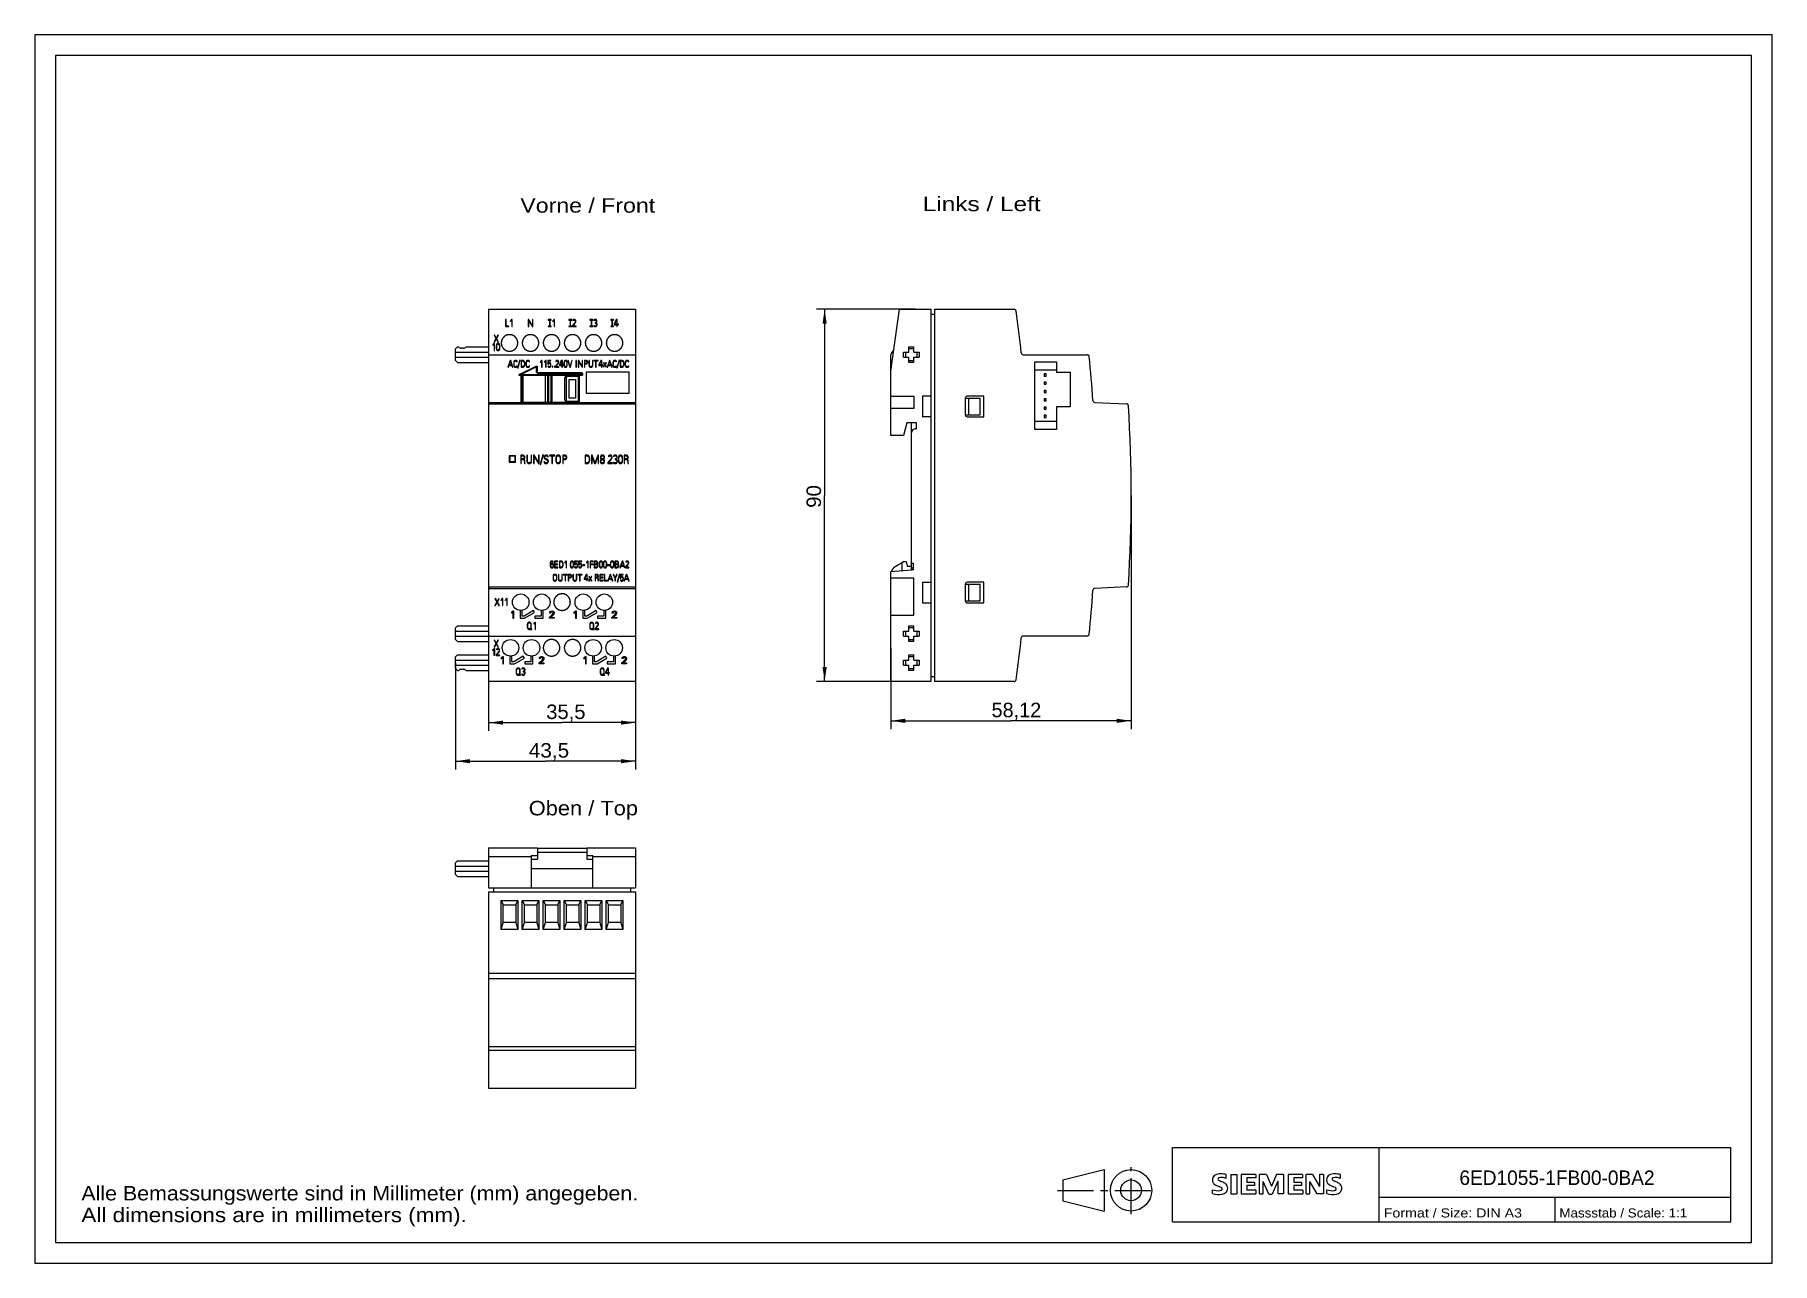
# Model space of a CAD drawing. Extents: x 0 to 420, y 0 to 297.
import ezdxf
from ezdxf.enums import TextEntityAlignment as Align

# ---------------------------------------------------------------- set-up
doc = ezdxf.new("R2010")
doc.units = 0
doc.header["$LTSCALE"] = 23.1
doc.linetypes.add('CENTER', pattern=[0.6, 0.375, -0.075, 0.075, -0.075])
for name, color, linetype in [('10000_FRONT', 7, 'CONTINUOUS'), ('10100_DIM_FRONT', 7, 'CONTINUOUS'), ('10300_FRONT_GERMAN_ENGLISH', 7, 'CONTINUOUS'), ('10500_FRONT_LABELING', 7, 'CONTINUOUS'), ('11000_LEFT', 7, 'CONTINUOUS'), ('11100_DIM_LEFT', 7, 'CONTINUOUS'), ('11300_LEFT_GERMAN_ENGLISH', 7, 'CONTINUOUS'), ('13000_TOP', 7, 'CONTINUOUS'), ('13300_TOP_GERMAN_ENGLISH', 7, 'CONTINUOUS'), ('90000_FRAME', 7, 'CONTINUOUS'), ('91000_TIP', 7, 'CONTINUOUS')]:
    doc.layers.add(name, color=color, linetype=linetype)
doc.dimstyles.get("Standard").update_dxf_attribs({"dimtxt": 2.5, "dimasz": 2.5, "dimexe": 1.25, "dimexo": 0.625, "dimtad": 1, "dimcen": 2.5, "dimazin": 3, "dimtfac": 1, "dimtmove": 0, "dimatfit": 3})

msp = doc.modelspace()

# ---------------------------------------------------------------- texts
at = {"layer": '10300_FRONT_GERMAN_ENGLISH', "linetype": 'CONTINUOUS'}
msp.add_text('Vorne / Front', height=3.5, dxfattribs=at).set_placement((117.382, 253.989), (149.965, 253.989), align=Align.FIT)
at = {"layer": '11300_LEFT_GERMAN_ENGLISH', "linetype": 'CONTINUOUS'}
msp.add_text('Links / Left', height=3.5, dxfattribs=at).set_placement((214.654, 254.352), (243.154, 254.352), align=Align.FIT)
at = {"layer": '13300_TOP_GERMAN_ENGLISH', "linetype": 'CONTINUOUS'}
msp.add_text('Oben / Top', height=3.5, dxfattribs=at).set_placement((119.403, 108.285), (145.819, 108.285), align=Align.FIT)
at = {"layer": '90000_FRAME', "color": 7, "linetype": 'CONTINUOUS'}
for s, height, p, p2 in [('6ED1055-1FB00-0BA2', 3.5, (344.382, 18.925), (391.549, 18.925)), ('Format / Size: DIN A3', 2.2, (326.092, 11.067), (359.511, 11.067)), ('Massstab / Scale: 1:1', 2.2, (368.545, 11.067), (399.45, 11.067))]:
    msp.add_text(s, height=height, dxfattribs=at).set_placement(p, p2, align=Align.FIT)
at = {"layer": '91000_TIP', "color": 7, "linetype": 'CONTINUOUS'}
for s, p, p2 in [('Alle Bemassungswerte sind in Millimeter (mm) angegeben.', (11.276, 15.19), (145.859, 15.19)), ('All dimensions are in millimeters (mm).', (11.276, 9.94), (104.442, 9.94))]:
    msp.add_text(s, height=3.5, dxfattribs=at).set_placement(p, p2, align=Align.FIT)

# ---------------------------------------------------------------- blocks, each defined once
blk = doc.blocks.new('*D0')
at = {"layer": '10100_DIM_FRONT', "linetype": 'CONTINUOUS'}
for p, q in [((101.72, 145.19), (101.72, 119.38)), ((145.22, 146.13), (145.22, 119.38)), ((101.72, 121.38), (123.47, 121.38)), ((145.22, 121.38), (123.47, 121.38))]:
    blk.add_line(p, q, dxfattribs=at)
for points in [[(105.22, 121.88), (101.72, 121.38), (105.22, 120.88)], [(141.72, 120.88), (145.22, 121.38), (141.72, 121.88)]]:
    blk.add_solid(points, dxfattribs=at)
blk.add_text('43,5', height=3.5, dxfattribs=at).set_placement((119.43, 122.25), (129.18, 122.25), align=Align.FIT)
blk = doc.blocks.new('*D1')
at = {"layer": '10100_DIM_FRONT', "linetype": 'CONTINUOUS'}
for p, q in [((109.715618, 185.641363), (109.715618, 128.698883)), ((145.215618, 185.641363), (145.215618, 128.698883)), ((109.715618, 130.698883), (127.465618, 130.698883)), ((145.215618, 130.698883), (127.465618, 130.698883))]:
    blk.add_line(p, q, dxfattribs=at)
for points in [[(113.215618, 131.198883), (109.715618, 130.698883), (113.215618, 130.198883)], [(141.715618, 130.198883), (145.215618, 130.698883), (141.715618, 131.198883)]]:
    blk.add_solid(points, dxfattribs=at)
blk.add_text('35,5', height=3.5, dxfattribs=at).set_placement((123.63496, 131.573883), (133.13496, 131.573883), align=Align.FIT)
blk = doc.blocks.new('*D2')
at = {"layer": '11100_DIM_LEFT', "linetype": 'CONTINUOUS'}
for p, q in [((265.036694, 185.642363), (265.036694, 129.136403)), ((206.914282, 148.642363), (206.914282, 129.136403)), ((206.914282, 131.136403), (235.975488, 131.136403)), ((265.036694, 131.136403), (235.975488, 131.136403))]:
    blk.add_line(p, q, dxfattribs=at)
for points in [[(210.414282, 131.636403), (206.914282, 131.136403), (210.414282, 130.636403)], [(261.536694, 130.636403), (265.036694, 131.136403), (261.536694, 131.636403)]]:
    blk.add_solid(points, dxfattribs=at)
blk.add_text('58,12', height=3.5, dxfattribs=at).set_placement((231.285488, 132.011403), (243.285488, 132.011403), align=Align.FIT)
blk = doc.blocks.new('*D3')
at = {"layer": '11100_DIM_LEFT', "linetype": 'CONTINUOUS'}
for p, q in [((212.818339, 230.642363), (188.933696, 230.642363)), ((190.933696, 230.642363), (190.933696, 185.642363)), ((190.933696, 140.642363), (190.933696, 185.642363)), ((211.763282, 140.642363), (188.933696, 140.642363))]:
    blk.add_line(p, q, dxfattribs=at)
for points in [[(191.433696, 227.142363), (190.933696, 230.642363), (190.433696, 227.142363)], [(190.433696, 144.142363), (190.933696, 140.642363), (191.433696, 144.142363)]]:
    blk.add_solid(points, dxfattribs=at)
blk.add_text('90', height=3.5, rotation=90, dxfattribs=at).set_placement((190.058696, 182.622494), (190.058696, 188.122494), align=Align.FIT)

# ---------------------------------------------------------------- dimensions: what is measured, and where the dimension line sits
at = {"layer": '10100_DIM_FRONT', "linetype": 'CONTINUOUS'}
for base, p1, p2, picture, middle in [((145.216, 130.699), (109.716, 185.641), (145.216, 185.641), '*D1', (128.385, 133.324)), ((145.216, 121.377), (101.716, 145.192), (145.216, 146.129), '*D0', (124.307, 124.002))]:
    dim = msp.add_linear_dim(base=base, p1=p1, p2=p2, dimstyle='Standard', dxfattribs=at)
    dim.commit()
    dim.dimension.update_dxf_attribs({"geometry": picture, "text_midpoint": middle, "dimtype": 128})
at = {"layer": '11100_DIM_LEFT', "linetype": 'CONTINUOUS'}
dim = msp.add_linear_dim(base=(190.934, 140.642), p1=(212.818, 230.642), p2=(211.763, 140.642), angle=270, dimstyle='Standard', dxfattribs=at)
dim.commit()
dim.dimension.update_dxf_attribs({"geometry": '*D3', "text_midpoint": (188.309, 185.372), "dimtype": 128})
dim = msp.add_linear_dim(base=(265.037, 131.136), p1=(206.914, 148.642), p2=(265.037, 185.642), dimstyle='Standard', dxfattribs=at)
dim.commit()
dim.dimension.update_dxf_attribs({"geometry": '*D2', "text_midpoint": (237.285, 133.761), "dimtype": 128})

# ---------------------------------------------------------------- linework, layer by layer
at = {"layer": '10000_FRONT', "color": 7, "linetype": 'CONTINUOUS'}
for p, q in [((109.716, 230.642), (109.716, 140.642)), ((109.716, 230.642), (145.216, 230.642)), ((145.216, 230.642), (145.216, 140.642)), ((102.216, 221.542), (101.716, 221.042)), ((101.716, 218.242), (101.716, 221.042)), ((101.716, 220.242), (109.716, 220.242)), ((101.716, 219.042), (109.716, 219.042)), ((102.216, 221.542), (102.491, 221.542)), ((103.616, 221.242), (103.116, 221.242)), ((104.24, 221.542), (109.716, 221.542)), ((109.716, 219.642), (145.216, 219.642)), ((101.716, 218.242), (102.216, 217.742)), ((102.216, 217.742), (109.716, 217.742)), ((117.136, 214.831), (121.175, 216.894)), ((117.597, 214.842), (117.136, 214.831)), ((117.186, 214.644), (117.181, 214.642)), ((132.216, 214.642), (117.181, 214.642)), ((117.212, 214.657), (117.186, 214.644)), ((117.274, 214.687), (117.222, 214.662)), ((117.351, 214.724), (117.274, 214.687)), ((117.445, 214.769), (117.418, 214.756)), ((117.473, 214.782), (117.445, 214.769)), ((117.466, 214.642), (117.466, 208.142)), ((117.514, 214.802), (117.473, 214.782)), ((117.542, 214.816), (117.514, 214.802)), ((117.569, 214.829), (117.542, 214.816)), ((117.566, 214.642), (117.566, 208.142)), ((117.597, 214.842), (117.569, 214.829)), ((121.266, 216.716), (117.597, 214.842)), ((117.597, 214.842), (132.416, 214.842)), ((117.931, 214.642), (117.931, 208.142)), ((117.947, 214.642), (117.947, 208.142)), ((121.175, 216.894), (121.266, 216.716)), ((121.266, 215.542), (121.266, 216.716)), ((121.466, 216.716), (121.266, 216.716)), ((121.466, 215.542), (121.266, 215.542)), ((121.466, 216.716), (121.466, 215.542)), ((121.666, 215.342), (121.666, 215.142)), ((121.666, 215.342), (132.216, 215.342)), ((121.666, 215.142), (132.416, 215.142)), ((123.475, 208.142), (123.475, 214.642)), ((123.966, 214.642), (123.966, 208.142)), ((124.166, 214.642), (124.166, 208.142)), ((124.766, 214.642), (124.766, 208.142)), ((124.966, 214.642), (124.966, 208.142)), ((128.646, 214.367), (128.526, 214.642)), ((128.766, 214.392), (128.766, 214.642)), ((131.166, 214.392), (128.766, 214.392)), ((131.166, 214.392), (131.166, 214.642)), ((131.286, 214.367), (131.405, 214.642)), ((131.441, 214.212), (131.716, 214.332)), ((131.716, 208.142), (131.716, 214.642)), ((132.216, 214.642), (132.216, 215.342)), ((132.416, 215.142), (132.416, 214.842)), ((133.336, 210.262), (133.336, 215.522)), ((133.336, 215.522), (143.596, 215.522)), ((143.596, 215.522), (143.596, 210.262)), ((128.166, 208.692), (128.166, 214.092)), ((128.466, 214.092), (128.166, 214.092)), ((128.466, 214.092), (128.466, 208.692)), ((129.203, 209.13), (129.203, 213.655)), ((129.203, 213.655), (130.728, 213.655)), ((130.728, 213.655), (130.728, 209.13)), ((131.466, 208.692), (131.466, 214.092)), ((131.716, 214.092), (131.466, 214.092)), ((143.596, 210.262), (133.336, 210.262)), ((109.716, 208.123), (145.216, 208.123)), ((109.716, 207.79), (145.216, 207.79)), ((117.466, 208.142), (131.716, 208.142)), ((128.466, 208.692), (128.166, 208.692)), ((128.646, 208.417), (128.526, 208.142)), ((128.766, 208.392), (128.766, 208.142)), ((128.766, 208.392), (131.166, 208.392)), ((130.728, 209.13), (129.203, 209.13)), ((131.166, 208.392), (131.166, 208.142)), ((131.286, 208.417), (131.405, 208.142)), ((131.441, 208.572), (131.716, 208.453)), ((131.466, 208.692), (131.716, 208.692)), ((114.716, 195.2), (114.716, 193.699)), ((116.216, 195.2), (114.716, 195.2)), ((114.716, 193.699), (116.216, 193.699)), ((114.816, 195.1), (114.816, 193.799)), ((116.116, 195.1), (114.816, 195.1)), ((114.816, 193.799), (116.116, 193.799)), ((116.116, 193.799), (116.116, 195.1)), ((116.216, 193.699), (116.216, 195.2)), ((109.716, 163.495), (145.216, 163.495)), ((109.716, 163.162), (145.216, 163.162)), ((117.327, 157.814), (117.327, 155.96)), ((117.824, 157.814), (117.327, 157.814)), ((117.327, 155.96), (118.422, 155.96)), ((117.824, 156.461), (117.824, 157.814)), ((118.29, 156.461), (117.824, 156.461)), ((120.574, 157.779), (118.29, 156.461)), ((118.422, 155.96), (120.824, 157.346)), ((120.824, 157.346), (120.574, 157.779)), ((120.905, 156.46), (120.905, 155.96)), ((122.405, 156.46), (120.905, 156.46)), ((120.905, 155.96), (122.905, 155.96)), ((122.405, 157.82), (122.405, 156.46)), ((122.905, 157.82), (122.405, 157.82)), ((122.905, 155.96), (122.905, 157.82)), ((132.45, 157.814), (132.45, 155.96)), ((132.947, 157.814), (132.45, 157.814)), ((132.45, 155.96), (133.545, 155.96)), ((132.947, 156.461), (132.947, 157.814)), ((133.413, 156.461), (132.947, 156.461)), ((135.697, 157.779), (133.413, 156.461)), ((133.545, 155.96), (135.947, 157.346)), ((135.947, 157.346), (135.697, 157.779)), ((136.028, 156.46), (136.028, 155.96)), ((137.528, 156.46), (136.028, 156.46)), ((136.028, 155.96), (138.028, 155.96)), ((137.528, 157.82), (137.528, 156.46)), ((138.028, 157.82), (137.528, 157.82)), ((138.028, 155.96), (138.028, 157.82)), ((102.216, 154.092), (101.716, 153.592)), ((101.716, 150.792), (101.716, 153.592)), ((101.716, 152.792), (109.716, 152.792)), ((101.716, 151.592), (109.716, 151.592)), ((102.216, 154.092), (109.716, 154.092)), ((109.716, 151.642), (145.216, 151.642)), ((101.716, 150.792), (102.216, 150.292)), ((102.216, 147.092), (101.716, 146.592)), ((102.216, 150.292), (109.716, 150.292)), ((102.216, 147.092), (109.716, 147.092)), ((101.716, 143.792), (101.716, 146.592)), ((101.716, 145.792), (109.716, 145.792)), ((101.716, 144.592), (109.716, 144.592)), ((101.716, 143.792), (102.216, 143.292)), ((102.216, 143.292), (102.491, 143.292)), ((103.116, 143.592), (103.616, 143.592)), ((104.24, 143.292), (109.716, 143.292)), ((114.849, 146.788), (114.849, 144.934)), ((115.345, 146.788), (114.849, 146.788)), ((114.849, 144.934), (115.944, 144.934)), ((115.345, 145.435), (115.345, 146.788)), ((115.811, 145.435), (115.345, 145.435)), ((118.096, 146.753), (115.811, 145.435)), ((115.944, 144.934), (118.346, 146.319)), ((118.346, 146.319), (118.096, 146.753)), ((118.427, 145.434), (118.427, 144.934)), ((119.926, 145.434), (118.427, 145.434)), ((118.427, 144.934), (120.426, 144.934)), ((119.926, 146.794), (119.926, 145.434)), ((120.426, 146.794), (119.926, 146.794)), ((120.426, 144.934), (120.426, 146.794)), ((134.827, 146.788), (134.827, 144.934)), ((135.324, 146.788), (134.827, 146.788)), ((134.827, 144.934), (135.922, 144.934)), ((135.324, 145.435), (135.324, 146.788)), ((135.79, 145.435), (135.324, 145.435)), ((138.074, 146.753), (135.79, 145.435)), ((135.922, 144.934), (138.324, 146.319)), ((138.324, 146.319), (138.074, 146.753)), ((138.405, 145.434), (138.405, 144.934)), ((139.905, 145.434), (138.405, 145.434)), ((138.405, 144.934), (140.405, 144.934)), ((139.905, 146.794), (139.905, 145.434)), ((140.405, 146.794), (139.905, 146.794)), ((140.405, 144.934), (140.405, 146.794)), ((145.216, 140.642), (109.716, 140.642))]:
    msp.add_line(p, q, dxfattribs=at)
for points in [[(113.721, 224.198), (113.703, 224.187), (113.685, 224.175), (113.667, 224.164), (113.65, 224.152), (113.632, 224.14), (113.615, 224.128), (113.597, 224.116), (113.58, 224.103), (113.563, 224.091), (113.546, 224.078), (113.53, 224.065), (113.513, 224.052), (113.497, 224.038), (113.48, 224.025), (113.464, 224.011), (113.448, 223.997), (113.432, 223.983), (113.416, 223.968), (113.4, 223.954), (113.385, 223.939), (113.369, 223.924), (113.354, 223.909), (113.339, 223.894), (113.324, 223.879), (113.309, 223.863), (113.295, 223.847), (113.28, 223.832), (113.266, 223.816), (113.252, 223.8), (113.238, 223.784), (113.225, 223.767), (113.211, 223.751), (113.198, 223.734), (113.185, 223.718), (113.172, 223.701), (113.159, 223.684), (113.147, 223.667), (113.134, 223.649), (113.122, 223.632), (113.11, 223.615), (113.098, 223.597), (113.087, 223.579), (113.075, 223.562), (113.064, 223.544), (113.053, 223.525), (113.042, 223.507), (113.032, 223.489), (113.021, 223.47), (113.011, 223.452), (113.001, 223.433), (112.991, 223.414), (112.981, 223.395), (112.971, 223.376), (112.962, 223.357), (112.953, 223.337), (112.944, 223.318), (112.935, 223.298), (112.927, 223.279), (112.918, 223.259), (112.91, 223.239), (112.903, 223.22), (112.895, 223.2), (112.888, 223.18), (112.88, 223.16), (112.873, 223.14), (112.867, 223.12), (112.86, 223.1), (112.854, 223.08), (112.848, 223.059), (112.842, 223.039), (112.836, 223.019), (112.831, 222.998), (112.825, 222.978), (112.82, 222.957), (112.816, 222.937), (112.811, 222.916), (112.807, 222.895), (112.802, 222.875), (112.799, 222.854), (112.795, 222.833), (112.791, 222.812), (112.788, 222.791), (112.785, 222.77), (112.782, 222.749), (112.779, 222.727), (112.777, 222.706), (112.775, 222.685), (112.773, 222.663), (112.771, 222.642), (112.77, 222.621), (112.768, 222.599), (112.767, 222.578), (112.767, 222.557), (112.766, 222.535), (112.766, 222.514), (112.766, 222.492)], [(116.766, 222.492), (116.766, 222.514), (116.765, 222.535), (116.765, 222.556), (116.764, 222.578), (116.763, 222.599), (116.762, 222.62), (116.76, 222.641), (116.758, 222.663), (116.756, 222.684), (116.754, 222.705), (116.752, 222.726), (116.749, 222.747), (116.747, 222.768), (116.744, 222.789), (116.74, 222.809), (116.737, 222.83), (116.733, 222.851), (116.729, 222.872), (116.725, 222.893), (116.721, 222.913), (116.716, 222.934), (116.712, 222.955), (116.707, 222.975), (116.701, 222.996), (116.696, 223.016), (116.69, 223.037), (116.684, 223.057), (116.678, 223.077), (116.672, 223.098), (116.665, 223.118), (116.658, 223.138), (116.651, 223.159), (116.644, 223.179), (116.637, 223.199), (116.629, 223.219), (116.621, 223.239), (116.613, 223.258), (116.605, 223.278), (116.596, 223.297), (116.588, 223.317), (116.579, 223.336), (116.57, 223.355), (116.561, 223.374), (116.551, 223.393), (116.542, 223.412), (116.532, 223.431), (116.522, 223.449), (116.512, 223.468), (116.501, 223.486), (116.491, 223.505), (116.48, 223.523), (116.469, 223.541), (116.458, 223.559), (116.446, 223.577), (116.435, 223.594), (116.423, 223.612), (116.411, 223.63), (116.399, 223.647), (116.386, 223.664), (116.374, 223.682), (116.361, 223.699), (116.348, 223.716), (116.335, 223.733), (116.321, 223.749), (116.308, 223.766), (116.294, 223.782), (116.28, 223.799), (116.266, 223.815), (116.252, 223.831), (116.238, 223.846), (116.223, 223.862), (116.208, 223.877), (116.194, 223.893), (116.179, 223.908), (116.164, 223.923), (116.148, 223.937), (116.133, 223.952), (116.117, 223.966), (116.102, 223.981), (116.086, 223.995), (116.07, 224.009), (116.054, 224.022), (116.037, 224.036), (116.021, 224.049), (116.004, 224.063), (115.988, 224.076), (115.971, 224.089), (115.954, 224.101), (115.937, 224.114), (115.919, 224.126), (115.902, 224.138), (115.884, 224.15), (115.866, 224.162), (115.848, 224.174), (115.83, 224.186), (115.812, 224.197), (115.793, 224.208), (115.775, 224.219), (115.756, 224.23), (115.738, 224.24), (115.719, 224.25), (115.7, 224.261), (115.681, 224.27), (115.662, 224.28), (115.643, 224.29), (115.624, 224.299), (115.605, 224.308), (115.585, 224.317), (115.566, 224.325), (115.547, 224.334), (115.527, 224.342), (115.507, 224.35), (115.487, 224.358), (115.468, 224.365), (115.448, 224.372), (115.428, 224.38), (115.408, 224.387), (115.387, 224.393), (115.367, 224.4), (115.347, 224.406), (115.326, 224.412), (115.306, 224.418), (115.285, 224.424), (115.264, 224.429), (115.244, 224.434), (115.223, 224.439), (115.202, 224.444), (115.181, 224.449), (115.16, 224.453), (115.138, 224.457), (115.117, 224.461), (115.096, 224.465), (115.075, 224.468), (115.054, 224.471), (115.033, 224.474), (115.012, 224.477), (114.99, 224.48), (114.969, 224.482), (114.948, 224.484), (114.927, 224.486), (114.906, 224.487), (114.884, 224.489), (114.863, 224.49), (114.842, 224.491), (114.821, 224.492), (114.799, 224.492), (114.778, 224.492), (114.757, 224.492), (114.736, 224.492), (114.714, 224.492), (114.693, 224.491), (114.672, 224.49), (114.65, 224.489), (114.629, 224.488), (114.608, 224.486), (114.586, 224.484), (114.565, 224.482), (114.543, 224.48), (114.522, 224.477), (114.501, 224.475), (114.479, 224.472), (114.458, 224.469), (114.437, 224.465), (114.416, 224.462), (114.395, 224.458), (114.374, 224.454), (114.353, 224.449), (114.332, 224.445), (114.311, 224.44), (114.291, 224.435), (114.27, 224.43), (114.249, 224.425), (114.229, 224.419), (114.208, 224.413), (114.188, 224.407), (114.168, 224.401), (114.147, 224.394), (114.127, 224.388), (114.107, 224.381), (114.087, 224.374), (114.067, 224.366), (114.047, 224.359), (114.027, 224.351), (114.008, 224.343), (113.988, 224.335), (113.968, 224.327), (113.949, 224.318), (113.929, 224.309), (113.91, 224.3), (113.89, 224.291), (113.871, 224.281), (113.852, 224.271), (113.833, 224.261), (113.814, 224.251), (113.795, 224.241), (113.776, 224.231), (113.758, 224.22), (113.74, 224.209), (113.721, 224.198)], [(118.801, 224.198), (118.783, 224.187), (118.765, 224.175), (118.747, 224.164), (118.73, 224.152), (118.712, 224.14), (118.695, 224.128), (118.677, 224.116), (118.66, 224.103), (118.643, 224.091), (118.626, 224.078), (118.61, 224.065), (118.593, 224.052), (118.577, 224.038), (118.56, 224.025), (118.544, 224.011), (118.528, 223.997), (118.512, 223.983), (118.496, 223.968), (118.48, 223.954), (118.465, 223.939), (118.449, 223.924), (118.434, 223.909), (118.419, 223.894), (118.404, 223.879), (118.389, 223.863), (118.375, 223.847), (118.36, 223.832), (118.346, 223.816), (118.332, 223.8), (118.318, 223.784), (118.305, 223.767), (118.291, 223.751), (118.278, 223.734), (118.265, 223.718), (118.252, 223.701), (118.239, 223.684), (118.227, 223.667), (118.214, 223.649), (118.202, 223.632), (118.19, 223.615), (118.178, 223.597), (118.167, 223.579), (118.155, 223.562), (118.144, 223.544), (118.133, 223.525), (118.122, 223.507), (118.112, 223.489), (118.101, 223.47), (118.091, 223.452), (118.081, 223.433), (118.071, 223.414), (118.061, 223.395), (118.051, 223.376), (118.042, 223.357), (118.033, 223.337), (118.024, 223.318), (118.015, 223.298), (118.007, 223.279), (117.998, 223.259), (117.99, 223.239), (117.983, 223.22), (117.975, 223.2), (117.968, 223.18), (117.96, 223.16), (117.953, 223.14), (117.947, 223.12), (117.94, 223.1), (117.934, 223.08), (117.928, 223.059), (117.922, 223.039), (117.916, 223.019), (117.911, 222.998), (117.905, 222.978), (117.9, 222.957), (117.896, 222.937), (117.891, 222.916), (117.887, 222.895), (117.882, 222.875), (117.879, 222.854), (117.875, 222.833), (117.871, 222.812), (117.868, 222.791), (117.865, 222.77), (117.862, 222.749), (117.859, 222.727), (117.857, 222.706), (117.855, 222.685), (117.853, 222.663), (117.851, 222.642), (117.85, 222.621), (117.848, 222.599), (117.847, 222.578), (117.847, 222.557), (117.846, 222.535), (117.846, 222.514), (117.846, 222.492)], [(121.846, 222.492), (121.846, 222.514), (121.845, 222.535), (121.845, 222.556), (121.844, 222.578), (121.843, 222.599), (121.842, 222.62), (121.84, 222.641), (121.838, 222.663), (121.836, 222.684), (121.834, 222.705), (121.832, 222.726), (121.829, 222.747), (121.827, 222.768), (121.824, 222.789), (121.82, 222.809), (121.817, 222.83), (121.813, 222.851), (121.809, 222.872), (121.805, 222.893), (121.801, 222.913), (121.796, 222.934), (121.792, 222.955), (121.787, 222.975), (121.781, 222.996), (121.776, 223.016), (121.77, 223.037), (121.764, 223.057), (121.758, 223.077), (121.752, 223.098), (121.745, 223.118), (121.738, 223.138), (121.731, 223.159), (121.724, 223.179), (121.717, 223.199), (121.709, 223.219), (121.701, 223.239), (121.693, 223.258), (121.685, 223.278), (121.676, 223.297), (121.668, 223.317), (121.659, 223.336), (121.65, 223.355), (121.641, 223.374), (121.631, 223.393), (121.622, 223.412), (121.612, 223.431), (121.602, 223.449), (121.592, 223.468), (121.581, 223.486), (121.571, 223.505), (121.56, 223.523), (121.549, 223.541), (121.538, 223.559), (121.526, 223.577), (121.515, 223.594), (121.503, 223.612), (121.491, 223.63), (121.479, 223.647), (121.466, 223.664), (121.454, 223.682), (121.441, 223.699), (121.428, 223.716), (121.415, 223.733), (121.401, 223.749), (121.388, 223.766), (121.374, 223.782), (121.36, 223.799), (121.346, 223.815), (121.332, 223.831), (121.318, 223.846), (121.303, 223.862), (121.288, 223.877), (121.274, 223.893), (121.259, 223.908), (121.244, 223.923), (121.228, 223.937), (121.213, 223.952), (121.197, 223.966), (121.182, 223.981), (121.166, 223.995), (121.15, 224.009), (121.134, 224.022), (121.117, 224.036), (121.101, 224.049), (121.084, 224.063), (121.068, 224.076), (121.051, 224.089), (121.034, 224.101), (121.017, 224.114), (120.999, 224.126), (120.982, 224.138), (120.964, 224.15), (120.946, 224.162), (120.928, 224.174), (120.91, 224.186), (120.892, 224.197), (120.873, 224.208), (120.855, 224.219), (120.836, 224.23), (120.818, 224.24), (120.799, 224.25), (120.78, 224.261), (120.761, 224.27), (120.742, 224.28), (120.723, 224.29), (120.704, 224.299), (120.685, 224.308), (120.665, 224.317), (120.646, 224.325), (120.627, 224.334), (120.607, 224.342), (120.587, 224.35), (120.567, 224.358), (120.548, 224.365), (120.528, 224.372), (120.508, 224.38), (120.488, 224.387), (120.467, 224.393), (120.447, 224.4), (120.427, 224.406), (120.406, 224.412), (120.386, 224.418), (120.365, 224.424), (120.344, 224.429), (120.324, 224.434), (120.303, 224.439), (120.282, 224.444), (120.261, 224.449), (120.24, 224.453), (120.218, 224.457), (120.197, 224.461), (120.176, 224.465), (120.155, 224.468), (120.134, 224.471), (120.113, 224.474), (120.092, 224.477), (120.07, 224.48), (120.049, 224.482), (120.028, 224.484), (120.007, 224.486), (119.986, 224.487), (119.964, 224.489), (119.943, 224.49), (119.922, 224.491), (119.901, 224.492), (119.879, 224.492), (119.858, 224.492), (119.837, 224.492), (119.816, 224.492), (119.794, 224.492), (119.773, 224.491), (119.752, 224.49), (119.73, 224.489), (119.709, 224.488), (119.688, 224.486), (119.666, 224.484), (119.645, 224.482), (119.623, 224.48), (119.602, 224.477), (119.581, 224.475), (119.559, 224.472), (119.538, 224.469), (119.517, 224.465), (119.496, 224.462), (119.475, 224.458), (119.454, 224.454), (119.433, 224.449), (119.412, 224.445), (119.391, 224.44), (119.371, 224.435), (119.35, 224.43), (119.329, 224.425), (119.309, 224.419), (119.288, 224.413), (119.268, 224.407), (119.248, 224.401), (119.227, 224.394), (119.207, 224.388), (119.187, 224.381), (119.167, 224.374), (119.147, 224.366), (119.127, 224.359), (119.107, 224.351), (119.088, 224.343), (119.068, 224.335), (119.048, 224.327), (119.029, 224.318), (119.009, 224.309), (118.99, 224.3), (118.97, 224.291), (118.951, 224.281), (118.932, 224.271), (118.913, 224.261), (118.894, 224.251), (118.875, 224.241), (118.856, 224.231), (118.838, 224.22), (118.82, 224.209), (118.801, 224.198)], [(123.881, 224.198), (123.863, 224.187), (123.845, 224.175), (123.827, 224.164), (123.81, 224.152), (123.792, 224.14), (123.775, 224.128), (123.757, 224.116), (123.74, 224.103), (123.723, 224.091), (123.706, 224.078), (123.69, 224.065), (123.673, 224.052), (123.657, 224.038), (123.64, 224.025), (123.624, 224.011), (123.608, 223.997), (123.592, 223.983), (123.576, 223.968), (123.56, 223.954), (123.545, 223.939), (123.529, 223.924), (123.514, 223.909), (123.499, 223.894), (123.484, 223.879), (123.469, 223.863), (123.455, 223.847), (123.44, 223.832), (123.426, 223.816), (123.412, 223.8), (123.398, 223.784), (123.385, 223.767), (123.371, 223.751), (123.358, 223.734), (123.345, 223.718), (123.332, 223.701), (123.319, 223.684), (123.307, 223.667), (123.294, 223.649), (123.282, 223.632), (123.27, 223.615), (123.258, 223.597), (123.247, 223.579), (123.235, 223.562), (123.224, 223.544), (123.213, 223.525), (123.202, 223.507), (123.192, 223.489), (123.181, 223.47), (123.171, 223.452), (123.161, 223.433), (123.151, 223.414), (123.141, 223.395), (123.131, 223.376), (123.122, 223.357), (123.113, 223.337), (123.104, 223.318), (123.095, 223.298), (123.087, 223.279), (123.078, 223.259), (123.07, 223.239), (123.063, 223.22), (123.055, 223.2), (123.048, 223.18), (123.04, 223.16), (123.033, 223.14), (123.027, 223.12), (123.02, 223.1), (123.014, 223.08), (123.008, 223.059), (123.002, 223.039), (122.996, 223.019), (122.991, 222.998), (122.985, 222.978), (122.98, 222.957), (122.976, 222.937), (122.971, 222.916), (122.967, 222.895), (122.962, 222.875), (122.959, 222.854), (122.955, 222.833), (122.951, 222.812), (122.948, 222.791), (122.945, 222.77), (122.942, 222.749), (122.939, 222.727), (122.937, 222.706), (122.935, 222.685), (122.933, 222.663), (122.931, 222.642), (122.93, 222.621), (122.928, 222.599), (122.927, 222.578), (122.927, 222.557), (122.926, 222.535), (122.926, 222.514), (122.926, 222.492)], [(126.926, 222.492), (126.926, 222.514), (126.925, 222.535), (126.925, 222.556), (126.924, 222.578), (126.923, 222.599), (126.922, 222.62), (126.92, 222.641), (126.918, 222.663), (126.916, 222.684), (126.914, 222.705), (126.912, 222.726), (126.909, 222.747), (126.907, 222.768), (126.904, 222.789), (126.9, 222.809), (126.897, 222.83), (126.893, 222.851), (126.889, 222.872), (126.885, 222.893), (126.881, 222.913), (126.876, 222.934), (126.872, 222.955), (126.867, 222.975), (126.861, 222.996), (126.856, 223.016), (126.85, 223.037), (126.844, 223.057), (126.838, 223.077), (126.832, 223.098), (126.825, 223.118), (126.818, 223.138), (126.811, 223.159), (126.804, 223.179), (126.797, 223.199), (126.789, 223.219), (126.781, 223.239), (126.773, 223.258), (126.765, 223.278), (126.756, 223.297), (126.748, 223.317), (126.739, 223.336), (126.73, 223.355), (126.721, 223.374), (126.711, 223.393), (126.702, 223.412), (126.692, 223.431), (126.682, 223.449), (126.672, 223.468), (126.661, 223.486), (126.651, 223.505), (126.64, 223.523), (126.629, 223.541), (126.618, 223.559), (126.606, 223.577), (126.595, 223.594), (126.583, 223.612), (126.571, 223.63), (126.559, 223.647), (126.546, 223.664), (126.534, 223.682), (126.521, 223.699), (126.508, 223.716), (126.495, 223.733), (126.481, 223.749), (126.468, 223.766), (126.454, 223.782), (126.44, 223.799), (126.426, 223.815), (126.412, 223.831), (126.398, 223.846), (126.383, 223.862), (126.368, 223.877), (126.354, 223.893), (126.339, 223.908), (126.324, 223.923), (126.308, 223.937), (126.293, 223.952), (126.277, 223.966), (126.262, 223.981), (126.246, 223.995), (126.23, 224.009), (126.214, 224.022), (126.197, 224.036), (126.181, 224.049), (126.164, 224.063), (126.148, 224.076), (126.131, 224.089), (126.114, 224.101), (126.097, 224.114), (126.079, 224.126), (126.062, 224.138), (126.044, 224.15), (126.026, 224.162), (126.008, 224.174), (125.99, 224.186), (125.972, 224.197), (125.953, 224.208), (125.935, 224.219), (125.916, 224.23), (125.898, 224.24), (125.879, 224.25), (125.86, 224.261), (125.841, 224.27), (125.822, 224.28), (125.803, 224.29), (125.784, 224.299), (125.765, 224.308), (125.745, 224.317), (125.726, 224.325), (125.707, 224.334), (125.687, 224.342), (125.667, 224.35), (125.647, 224.358), (125.628, 224.365), (125.608, 224.372), (125.588, 224.38), (125.568, 224.387), (125.547, 224.393), (125.527, 224.4), (125.507, 224.406), (125.486, 224.412), (125.466, 224.418), (125.445, 224.424), (125.424, 224.429), (125.404, 224.434), (125.383, 224.439), (125.362, 224.444), (125.341, 224.449), (125.32, 224.453), (125.298, 224.457), (125.277, 224.461), (125.256, 224.465), (125.235, 224.468), (125.214, 224.471), (125.193, 224.474), (125.172, 224.477), (125.15, 224.48), (125.129, 224.482), (125.108, 224.484), (125.087, 224.486), (125.066, 224.487), (125.044, 224.489), (125.023, 224.49), (125.002, 224.491), (124.981, 224.492), (124.959, 224.492), (124.938, 224.492), (124.917, 224.492), (124.896, 224.492), (124.874, 224.492), (124.853, 224.491), (124.832, 224.49), (124.81, 224.489), (124.789, 224.488), (124.768, 224.486), (124.746, 224.484), (124.725, 224.482), (124.703, 224.48), (124.682, 224.477), (124.661, 224.475), (124.639, 224.472), (124.618, 224.469), (124.597, 224.465), (124.576, 224.462), (124.555, 224.458), (124.534, 224.454), (124.513, 224.449), (124.492, 224.445), (124.471, 224.44), (124.451, 224.435), (124.43, 224.43), (124.409, 224.425), (124.389, 224.419), (124.368, 224.413), (124.348, 224.407), (124.328, 224.401), (124.307, 224.394), (124.287, 224.388), (124.267, 224.381), (124.247, 224.374), (124.227, 224.366), (124.207, 224.359), (124.187, 224.351), (124.168, 224.343), (124.148, 224.335), (124.128, 224.327), (124.109, 224.318), (124.089, 224.309), (124.07, 224.3), (124.05, 224.291), (124.031, 224.281), (124.012, 224.271), (123.993, 224.261), (123.974, 224.251), (123.955, 224.241), (123.936, 224.231), (123.918, 224.22), (123.9, 224.209), (123.881, 224.198)], [(128.961, 224.198), (128.943, 224.187), (128.925, 224.175), (128.907, 224.164), (128.89, 224.152), (128.872, 224.14), (128.855, 224.128), (128.837, 224.116), (128.82, 224.103), (128.803, 224.091), (128.786, 224.078), (128.77, 224.065), (128.753, 224.052), (128.737, 224.038), (128.72, 224.025), (128.704, 224.011), (128.688, 223.997), (128.672, 223.983), (128.656, 223.968), (128.64, 223.954), (128.625, 223.939), (128.609, 223.924), (128.594, 223.909), (128.579, 223.894), (128.564, 223.879), (128.549, 223.863), (128.535, 223.847), (128.52, 223.832), (128.506, 223.816), (128.492, 223.8), (128.478, 223.784), (128.465, 223.767), (128.451, 223.751), (128.438, 223.734), (128.425, 223.718), (128.412, 223.701), (128.399, 223.684), (128.387, 223.667), (128.374, 223.649), (128.362, 223.632), (128.35, 223.615), (128.338, 223.597), (128.327, 223.579), (128.315, 223.562), (128.304, 223.544), (128.293, 223.525), (128.282, 223.507), (128.272, 223.489), (128.261, 223.47), (128.251, 223.452), (128.241, 223.433), (128.231, 223.414), (128.221, 223.395), (128.211, 223.376), (128.202, 223.357), (128.193, 223.337), (128.184, 223.318), (128.175, 223.298), (128.167, 223.279), (128.158, 223.259), (128.15, 223.239), (128.143, 223.22), (128.135, 223.2), (128.128, 223.18), (128.12, 223.16), (128.113, 223.14), (128.107, 223.12), (128.1, 223.1), (128.094, 223.08), (128.088, 223.059), (128.082, 223.039), (128.076, 223.019), (128.071, 222.998), (128.065, 222.978), (128.06, 222.957), (128.056, 222.937), (128.051, 222.916), (128.047, 222.895), (128.042, 222.875), (128.039, 222.854), (128.035, 222.833), (128.031, 222.812), (128.028, 222.791), (128.025, 222.77), (128.022, 222.749), (128.019, 222.727), (128.017, 222.706), (128.015, 222.685), (128.013, 222.663), (128.011, 222.642), (128.01, 222.621), (128.008, 222.599), (128.007, 222.578), (128.007, 222.557), (128.006, 222.535), (128.006, 222.514), (128.006, 222.492)], [(132.006, 222.492), (132.006, 222.514), (132.005, 222.535), (132.005, 222.556), (132.004, 222.578), (132.003, 222.599), (132.002, 222.62), (132, 222.641), (131.998, 222.663), (131.996, 222.684), (131.994, 222.705), (131.992, 222.726), (131.989, 222.747), (131.987, 222.768), (131.984, 222.789), (131.98, 222.809), (131.977, 222.83), (131.973, 222.851), (131.969, 222.872), (131.965, 222.893), (131.961, 222.913), (131.956, 222.934), (131.952, 222.955), (131.947, 222.975), (131.941, 222.996), (131.936, 223.016), (131.93, 223.037), (131.924, 223.057), (131.918, 223.077), (131.912, 223.098), (131.905, 223.118), (131.898, 223.138), (131.891, 223.159), (131.884, 223.179), (131.877, 223.199), (131.869, 223.219), (131.861, 223.239), (131.853, 223.258), (131.845, 223.278), (131.836, 223.297), (131.828, 223.317), (131.819, 223.336), (131.81, 223.355), (131.801, 223.374), (131.791, 223.393), (131.782, 223.412), (131.772, 223.431), (131.762, 223.449), (131.752, 223.468), (131.741, 223.486), (131.731, 223.505), (131.72, 223.523), (131.709, 223.541), (131.698, 223.559), (131.686, 223.577), (131.675, 223.594), (131.663, 223.612), (131.651, 223.63), (131.639, 223.647), (131.626, 223.664), (131.614, 223.682), (131.601, 223.699), (131.588, 223.716), (131.575, 223.733), (131.561, 223.749), (131.548, 223.766), (131.534, 223.782), (131.52, 223.799), (131.506, 223.815), (131.492, 223.831), (131.478, 223.846), (131.463, 223.862), (131.448, 223.877), (131.434, 223.893), (131.419, 223.908), (131.404, 223.923), (131.388, 223.937), (131.373, 223.952), (131.357, 223.966), (131.342, 223.981), (131.326, 223.995), (131.31, 224.009), (131.294, 224.022), (131.277, 224.036), (131.261, 224.049), (131.244, 224.063), (131.228, 224.076), (131.211, 224.089), (131.194, 224.101), (131.177, 224.114), (131.159, 224.126), (131.142, 224.138), (131.124, 224.15), (131.106, 224.162), (131.088, 224.174), (131.07, 224.186), (131.052, 224.197), (131.033, 224.208), (131.015, 224.219), (130.996, 224.23), (130.978, 224.24), (130.959, 224.25), (130.94, 224.261), (130.921, 224.27), (130.902, 224.28), (130.883, 224.29), (130.864, 224.299), (130.845, 224.308), (130.825, 224.317), (130.806, 224.325), (130.787, 224.334), (130.767, 224.342), (130.747, 224.35), (130.727, 224.358), (130.708, 224.365), (130.688, 224.372), (130.668, 224.38), (130.648, 224.387), (130.627, 224.393), (130.607, 224.4), (130.587, 224.406), (130.566, 224.412), (130.546, 224.418), (130.525, 224.424), (130.504, 224.429), (130.484, 224.434), (130.463, 224.439), (130.442, 224.444), (130.421, 224.449), (130.4, 224.453), (130.378, 224.457), (130.357, 224.461), (130.336, 224.465), (130.315, 224.468), (130.294, 224.471), (130.273, 224.474), (130.252, 224.477), (130.23, 224.48), (130.209, 224.482), (130.188, 224.484), (130.167, 224.486), (130.146, 224.487), (130.124, 224.489), (130.103, 224.49), (130.082, 224.491), (130.061, 224.492), (130.039, 224.492), (130.018, 224.492), (129.997, 224.492), (129.976, 224.492), (129.954, 224.492), (129.933, 224.491), (129.912, 224.49), (129.89, 224.489), (129.869, 224.488), (129.848, 224.486), (129.826, 224.484), (129.805, 224.482), (129.783, 224.48), (129.762, 224.477), (129.741, 224.475), (129.719, 224.472), (129.698, 224.469), (129.677, 224.465), (129.656, 224.462), (129.635, 224.458), (129.614, 224.454), (129.593, 224.449), (129.572, 224.445), (129.551, 224.44), (129.531, 224.435), (129.51, 224.43), (129.489, 224.425), (129.469, 224.419), (129.448, 224.413), (129.428, 224.407), (129.408, 224.401), (129.387, 224.394), (129.367, 224.388), (129.347, 224.381), (129.327, 224.374), (129.307, 224.366), (129.287, 224.359), (129.267, 224.351), (129.248, 224.343), (129.228, 224.335), (129.208, 224.327), (129.189, 224.318), (129.169, 224.309), (129.15, 224.3), (129.13, 224.291), (129.111, 224.281), (129.092, 224.271), (129.073, 224.261), (129.054, 224.251), (129.035, 224.241), (129.016, 224.231), (128.998, 224.22), (128.98, 224.209), (128.961, 224.198)], [(134.041, 224.198), (134.023, 224.187), (134.005, 224.175), (133.987, 224.164), (133.97, 224.152), (133.952, 224.14), (133.935, 224.128), (133.917, 224.116), (133.9, 224.103), (133.883, 224.091), (133.866, 224.078), (133.85, 224.065), (133.833, 224.052), (133.817, 224.038), (133.8, 224.025), (133.784, 224.011), (133.768, 223.997), (133.752, 223.983), (133.736, 223.968), (133.72, 223.954), (133.705, 223.939), (133.689, 223.924), (133.674, 223.909), (133.659, 223.894), (133.644, 223.879), (133.629, 223.863), (133.615, 223.847), (133.6, 223.832), (133.586, 223.816), (133.572, 223.8), (133.558, 223.784), (133.545, 223.767), (133.531, 223.751), (133.518, 223.734), (133.505, 223.718), (133.492, 223.701), (133.479, 223.684), (133.467, 223.667), (133.454, 223.649), (133.442, 223.632), (133.43, 223.615), (133.418, 223.597), (133.407, 223.579), (133.395, 223.562), (133.384, 223.544), (133.373, 223.525), (133.362, 223.507), (133.352, 223.489), (133.341, 223.47), (133.331, 223.452), (133.321, 223.433), (133.311, 223.414), (133.301, 223.395), (133.291, 223.376), (133.282, 223.357), (133.273, 223.337), (133.264, 223.318), (133.255, 223.298), (133.247, 223.279), (133.238, 223.259), (133.23, 223.239), (133.223, 223.22), (133.215, 223.2), (133.208, 223.18), (133.2, 223.16), (133.193, 223.14), (133.187, 223.12), (133.18, 223.1), (133.174, 223.08), (133.168, 223.059), (133.162, 223.039), (133.156, 223.019), (133.151, 222.998), (133.145, 222.978), (133.14, 222.957), (133.136, 222.937), (133.131, 222.916), (133.127, 222.895), (133.122, 222.875), (133.119, 222.854), (133.115, 222.833), (133.111, 222.812), (133.108, 222.791), (133.105, 222.77), (133.102, 222.749), (133.099, 222.727), (133.097, 222.706), (133.095, 222.685), (133.093, 222.663), (133.091, 222.642), (133.09, 222.621), (133.088, 222.599), (133.087, 222.578), (133.087, 222.557), (133.086, 222.535), (133.086, 222.514), (133.086, 222.492)], [(137.086, 222.492), (137.086, 222.514), (137.085, 222.535), (137.085, 222.556), (137.084, 222.578), (137.083, 222.599), (137.082, 222.62), (137.08, 222.641), (137.078, 222.663), (137.076, 222.684), (137.074, 222.705), (137.072, 222.726), (137.069, 222.747), (137.067, 222.768), (137.064, 222.789), (137.06, 222.809), (137.057, 222.83), (137.053, 222.851), (137.049, 222.872), (137.045, 222.893), (137.041, 222.913), (137.036, 222.934), (137.032, 222.955), (137.027, 222.975), (137.021, 222.996), (137.016, 223.016), (137.01, 223.037), (137.004, 223.057), (136.998, 223.077), (136.992, 223.098), (136.985, 223.118), (136.978, 223.138), (136.971, 223.159), (136.964, 223.179), (136.957, 223.199), (136.949, 223.219), (136.941, 223.239), (136.933, 223.258), (136.925, 223.278), (136.916, 223.297), (136.908, 223.317), (136.899, 223.336), (136.89, 223.355), (136.881, 223.374), (136.871, 223.393), (136.862, 223.412), (136.852, 223.431), (136.842, 223.449), (136.832, 223.468), (136.821, 223.486), (136.811, 223.505), (136.8, 223.523), (136.789, 223.541), (136.778, 223.559), (136.766, 223.577), (136.755, 223.594), (136.743, 223.612), (136.731, 223.63), (136.719, 223.647), (136.706, 223.664), (136.694, 223.682), (136.681, 223.699), (136.668, 223.716), (136.655, 223.733), (136.641, 223.749), (136.628, 223.766), (136.614, 223.782), (136.6, 223.799), (136.586, 223.815), (136.572, 223.831), (136.558, 223.846), (136.543, 223.862), (136.528, 223.877), (136.514, 223.893), (136.499, 223.908), (136.484, 223.923), (136.468, 223.937), (136.453, 223.952), (136.437, 223.966), (136.422, 223.981), (136.406, 223.995), (136.39, 224.009), (136.374, 224.022), (136.357, 224.036), (136.341, 224.049), (136.324, 224.063), (136.308, 224.076), (136.291, 224.089), (136.274, 224.101), (136.257, 224.114), (136.239, 224.126), (136.222, 224.138), (136.204, 224.15), (136.186, 224.162), (136.168, 224.174), (136.15, 224.186), (136.132, 224.197), (136.113, 224.208), (136.095, 224.219), (136.076, 224.23), (136.058, 224.24), (136.039, 224.25), (136.02, 224.261), (136.001, 224.27), (135.982, 224.28), (135.963, 224.29), (135.944, 224.299), (135.925, 224.308), (135.905, 224.317), (135.886, 224.325), (135.867, 224.334), (135.847, 224.342), (135.827, 224.35), (135.807, 224.358), (135.788, 224.365), (135.768, 224.372), (135.748, 224.38), (135.728, 224.387), (135.707, 224.393), (135.687, 224.4), (135.667, 224.406), (135.646, 224.412), (135.626, 224.418), (135.605, 224.424), (135.584, 224.429), (135.564, 224.434), (135.543, 224.439), (135.522, 224.444), (135.501, 224.449), (135.48, 224.453), (135.458, 224.457), (135.437, 224.461), (135.416, 224.465), (135.395, 224.468), (135.374, 224.471), (135.353, 224.474), (135.332, 224.477), (135.31, 224.48), (135.289, 224.482), (135.268, 224.484), (135.247, 224.486), (135.226, 224.487), (135.204, 224.489), (135.183, 224.49), (135.162, 224.491), (135.141, 224.492), (135.119, 224.492), (135.098, 224.492), (135.077, 224.492), (135.056, 224.492), (135.034, 224.492), (135.013, 224.491), (134.992, 224.49), (134.97, 224.489), (134.949, 224.488), (134.928, 224.486), (134.906, 224.484), (134.885, 224.482), (134.863, 224.48), (134.842, 224.477), (134.821, 224.475), (134.799, 224.472), (134.778, 224.469), (134.757, 224.465), (134.736, 224.462), (134.715, 224.458), (134.694, 224.454), (134.673, 224.449), (134.652, 224.445), (134.631, 224.44), (134.611, 224.435), (134.59, 224.43), (134.569, 224.425), (134.549, 224.419), (134.528, 224.413), (134.508, 224.407), (134.488, 224.401), (134.467, 224.394), (134.447, 224.388), (134.427, 224.381), (134.407, 224.374), (134.387, 224.366), (134.367, 224.359), (134.347, 224.351), (134.328, 224.343), (134.308, 224.335), (134.288, 224.327), (134.269, 224.318), (134.249, 224.309), (134.23, 224.3), (134.21, 224.291), (134.191, 224.281), (134.172, 224.271), (134.153, 224.261), (134.134, 224.251), (134.115, 224.241), (134.096, 224.231), (134.078, 224.22), (134.06, 224.209), (134.041, 224.198)], [(139.121, 224.198), (139.103, 224.187), (139.085, 224.175), (139.067, 224.164), (139.05, 224.152), (139.032, 224.14), (139.015, 224.128), (138.997, 224.116), (138.98, 224.103), (138.963, 224.091), (138.946, 224.078), (138.93, 224.065), (138.913, 224.052), (138.897, 224.038), (138.88, 224.025), (138.864, 224.011), (138.848, 223.997), (138.832, 223.983), (138.816, 223.968), (138.8, 223.954), (138.785, 223.939), (138.769, 223.924), (138.754, 223.909), (138.739, 223.894), (138.724, 223.879), (138.709, 223.863), (138.695, 223.847), (138.68, 223.832), (138.666, 223.816), (138.652, 223.8), (138.638, 223.784), (138.625, 223.767), (138.611, 223.751), (138.598, 223.734), (138.585, 223.718), (138.572, 223.701), (138.559, 223.684), (138.547, 223.667), (138.534, 223.649), (138.522, 223.632), (138.51, 223.615), (138.498, 223.597), (138.487, 223.579), (138.475, 223.562), (138.464, 223.544), (138.453, 223.525), (138.442, 223.507), (138.432, 223.489), (138.421, 223.47), (138.411, 223.452), (138.401, 223.433), (138.391, 223.414), (138.381, 223.395), (138.371, 223.376), (138.362, 223.357), (138.353, 223.337), (138.344, 223.318), (138.335, 223.298), (138.327, 223.279), (138.318, 223.259), (138.31, 223.239), (138.303, 223.22), (138.295, 223.2), (138.288, 223.18), (138.28, 223.16), (138.273, 223.14), (138.267, 223.12), (138.26, 223.1), (138.254, 223.08), (138.248, 223.059), (138.242, 223.039), (138.236, 223.019), (138.231, 222.998), (138.225, 222.978), (138.22, 222.957), (138.216, 222.937), (138.211, 222.916), (138.207, 222.895), (138.202, 222.875), (138.199, 222.854), (138.195, 222.833), (138.191, 222.812), (138.188, 222.791), (138.185, 222.77), (138.182, 222.749), (138.179, 222.727), (138.177, 222.706), (138.175, 222.685), (138.173, 222.663), (138.171, 222.642), (138.17, 222.621), (138.168, 222.599), (138.167, 222.578), (138.167, 222.557), (138.166, 222.535), (138.166, 222.514), (138.166, 222.492)], [(142.166, 222.492), (142.166, 222.514), (142.165, 222.535), (142.165, 222.556), (142.164, 222.578), (142.163, 222.599), (142.162, 222.62), (142.16, 222.641), (142.158, 222.663), (142.156, 222.684), (142.154, 222.705), (142.152, 222.726), (142.149, 222.747), (142.147, 222.768), (142.144, 222.789), (142.14, 222.809), (142.137, 222.83), (142.133, 222.851), (142.129, 222.872), (142.125, 222.893), (142.121, 222.913), (142.116, 222.934), (142.112, 222.955), (142.107, 222.975), (142.101, 222.996), (142.096, 223.016), (142.09, 223.037), (142.084, 223.057), (142.078, 223.077), (142.072, 223.098), (142.065, 223.118), (142.058, 223.138), (142.051, 223.159), (142.044, 223.179), (142.037, 223.199), (142.029, 223.219), (142.021, 223.239), (142.013, 223.258), (142.005, 223.278), (141.996, 223.297), (141.988, 223.317), (141.979, 223.336), (141.97, 223.355), (141.961, 223.374), (141.951, 223.393), (141.942, 223.412), (141.932, 223.431), (141.922, 223.449), (141.912, 223.468), (141.901, 223.486), (141.891, 223.505), (141.88, 223.523), (141.869, 223.541), (141.858, 223.559), (141.846, 223.577), (141.835, 223.594), (141.823, 223.612), (141.811, 223.63), (141.799, 223.647), (141.786, 223.664), (141.774, 223.682), (141.761, 223.699), (141.748, 223.716), (141.735, 223.733), (141.721, 223.749), (141.708, 223.766), (141.694, 223.782), (141.68, 223.799), (141.666, 223.815), (141.652, 223.831), (141.638, 223.846), (141.623, 223.862), (141.608, 223.877), (141.594, 223.893), (141.579, 223.908), (141.564, 223.923), (141.548, 223.937), (141.533, 223.952), (141.517, 223.966), (141.502, 223.981), (141.486, 223.995), (141.47, 224.009), (141.454, 224.022), (141.437, 224.036), (141.421, 224.049), (141.404, 224.063), (141.388, 224.076), (141.371, 224.089), (141.354, 224.101), (141.337, 224.114), (141.319, 224.126), (141.302, 224.138), (141.284, 224.15), (141.266, 224.162), (141.248, 224.174), (141.23, 224.186), (141.212, 224.197), (141.193, 224.208), (141.175, 224.219), (141.156, 224.23), (141.138, 224.24), (141.119, 224.25), (141.1, 224.261), (141.081, 224.27), (141.062, 224.28), (141.043, 224.29), (141.024, 224.299), (141.005, 224.308), (140.985, 224.317), (140.966, 224.325), (140.947, 224.334), (140.927, 224.342), (140.907, 224.35), (140.887, 224.358), (140.868, 224.365), (140.848, 224.372), (140.828, 224.38), (140.808, 224.387), (140.787, 224.393), (140.767, 224.4), (140.747, 224.406), (140.726, 224.412), (140.706, 224.418), (140.685, 224.424), (140.664, 224.429), (140.644, 224.434), (140.623, 224.439), (140.602, 224.444), (140.581, 224.449), (140.56, 224.453), (140.538, 224.457), (140.517, 224.461), (140.496, 224.465), (140.475, 224.468), (140.454, 224.471), (140.433, 224.474), (140.412, 224.477), (140.39, 224.48), (140.369, 224.482), (140.348, 224.484), (140.327, 224.486), (140.306, 224.487), (140.284, 224.489), (140.263, 224.49), (140.242, 224.491), (140.221, 224.492), (140.199, 224.492), (140.178, 224.492), (140.157, 224.492), (140.136, 224.492), (140.114, 224.492), (140.093, 224.491), (140.072, 224.49), (140.05, 224.489), (140.029, 224.488), (140.008, 224.486), (139.986, 224.484), (139.965, 224.482), (139.943, 224.48), (139.922, 224.477), (139.901, 224.475), (139.879, 224.472), (139.858, 224.469), (139.837, 224.465), (139.816, 224.462), (139.795, 224.458), (139.774, 224.454), (139.753, 224.449), (139.732, 224.445), (139.711, 224.44), (139.691, 224.435), (139.67, 224.43), (139.649, 224.425), (139.629, 224.419), (139.608, 224.413), (139.588, 224.407), (139.568, 224.401), (139.547, 224.394), (139.527, 224.388), (139.507, 224.381), (139.487, 224.374), (139.467, 224.366), (139.447, 224.359), (139.427, 224.351), (139.408, 224.343), (139.388, 224.335), (139.368, 224.327), (139.349, 224.318), (139.329, 224.309), (139.31, 224.3), (139.29, 224.291), (139.271, 224.281), (139.252, 224.271), (139.233, 224.261), (139.214, 224.251), (139.195, 224.241), (139.176, 224.231), (139.158, 224.22), (139.14, 224.209), (139.121, 224.198)], [(112.766, 222.492), (112.766, 222.472), (112.766, 222.451), (112.767, 222.431), (112.767, 222.41), (112.768, 222.39), (112.769, 222.37), (112.771, 222.349), (112.772, 222.329), (112.774, 222.309), (112.776, 222.288), (112.778, 222.268), (112.781, 222.248), (112.783, 222.228), (112.786, 222.208), (112.789, 222.188), (112.792, 222.168), (112.796, 222.148), (112.799, 222.128), (112.803, 222.108), (112.807, 222.088), (112.811, 222.068), (112.816, 222.048), (112.82, 222.028), (112.825, 222.008), (112.83, 221.989), (112.835, 221.969), (112.841, 221.949), (112.846, 221.93), (112.852, 221.91), (112.858, 221.891), (112.865, 221.871), (112.871, 221.851), (112.878, 221.832), (112.885, 221.813), (112.892, 221.793), (112.899, 221.774), (112.906, 221.755), (112.914, 221.736), (112.922, 221.717), (112.93, 221.698), (112.938, 221.68), (112.947, 221.661), (112.955, 221.643), (112.964, 221.624), (112.973, 221.606), (112.982, 221.588), (112.991, 221.57), (113.001, 221.552), (113.01, 221.534), (113.02, 221.516), (113.03, 221.498), (113.04, 221.481), (113.051, 221.463), (113.061, 221.446), (113.072, 221.429), (113.083, 221.411), (113.094, 221.394), (113.105, 221.377), (113.117, 221.36), (113.128, 221.344), (113.14, 221.327), (113.152, 221.31), (113.164, 221.294), (113.177, 221.277), (113.189, 221.261), (113.202, 221.245), (113.215, 221.229), (113.228, 221.213), (113.242, 221.197), (113.255, 221.182), (113.268, 221.166), (113.282, 221.151), (113.296, 221.136), (113.31, 221.121), (113.324, 221.106), (113.338, 221.092), (113.353, 221.077), (113.367, 221.063), (113.382, 221.049), (113.396, 221.034), (113.411, 221.021), (113.426, 221.007), (113.442, 220.993), (113.457, 220.98), (113.472, 220.967), (113.488, 220.954), (113.504, 220.941), (113.52, 220.928), (113.536, 220.915), (113.552, 220.903), (113.568, 220.89), (113.585, 220.878), (113.601, 220.866), (113.618, 220.854), (113.635, 220.843), (113.652, 220.831), (113.669, 220.82), (113.686, 220.809), (113.704, 220.798), (113.721, 220.787), (113.739, 220.776), (113.757, 220.766), (113.775, 220.755), (113.792, 220.745), (113.81, 220.735), (113.829, 220.726), (113.847, 220.716), (113.865, 220.707), (113.883, 220.698), (113.902, 220.689), (113.92, 220.68), (113.939, 220.671), (113.957, 220.663), (113.976, 220.655), (113.995, 220.647), (114.014, 220.639), (114.033, 220.632), (114.052, 220.624), (114.071, 220.617), (114.09, 220.61), (114.109, 220.603), (114.129, 220.597), (114.148, 220.59), (114.167, 220.584), (114.187, 220.578), (114.207, 220.572), (114.226, 220.566), (114.246, 220.561), (114.266, 220.556), (114.286, 220.551), (114.306, 220.546), (114.326, 220.541), (114.347, 220.537), (114.367, 220.533), (114.387, 220.529), (114.407, 220.525), (114.428, 220.521), (114.448, 220.518), (114.468, 220.515), (114.489, 220.512), (114.509, 220.509), (114.529, 220.506), (114.55, 220.504), (114.57, 220.502), (114.59, 220.5), (114.611, 220.498), (114.631, 220.497), (114.651, 220.496), (114.672, 220.495), (114.692, 220.494), (114.713, 220.493), (114.733, 220.493), (114.753, 220.492), (114.774, 220.492), (114.794, 220.493), (114.815, 220.493), (114.835, 220.494), (114.856, 220.494), (114.876, 220.495), (114.897, 220.497), (114.917, 220.498), (114.938, 220.5), (114.958, 220.502), (114.979, 220.504), (115, 220.506), (115.02, 220.509), (115.041, 220.511), (115.061, 220.514), (115.081, 220.517), (115.102, 220.521), (115.122, 220.524), (115.142, 220.528), (115.162, 220.532), (115.182, 220.536), (115.202, 220.541), (115.222, 220.545), (115.242, 220.55), (115.262, 220.555), (115.282, 220.56), (115.302, 220.565), (115.321, 220.571), (115.341, 220.577), (115.36, 220.583), (115.38, 220.589), (115.399, 220.595), (115.418, 220.602), (115.438, 220.609), (115.457, 220.616), (115.476, 220.623), (115.495, 220.63), (115.514, 220.638), (115.533, 220.646), (115.552, 220.654), (115.571, 220.662), (115.59, 220.67), (115.609, 220.679), (115.627, 220.688), (115.646, 220.697), (115.664, 220.706)], [(115.664, 220.706), (115.683, 220.715), (115.701, 220.725), (115.719, 220.734), (115.737, 220.744), (115.755, 220.754), (115.773, 220.765), (115.791, 220.775), (115.808, 220.786), (115.826, 220.796), (115.843, 220.807), (115.86, 220.818), (115.877, 220.83), (115.894, 220.841), (115.911, 220.853), (115.927, 220.864), (115.944, 220.876), (115.96, 220.888), (115.977, 220.901), (115.993, 220.913), (116.009, 220.926), (116.025, 220.938), (116.041, 220.951), (116.056, 220.964), (116.072, 220.978), (116.087, 220.991), (116.102, 221.005), (116.118, 221.019), (116.133, 221.033), (116.148, 221.047), (116.162, 221.061), (116.177, 221.075), (116.192, 221.09), (116.206, 221.105), (116.22, 221.12), (116.234, 221.135), (116.248, 221.15), (116.262, 221.165), (116.275, 221.181), (116.289, 221.196), (116.302, 221.212), (116.315, 221.228), (116.328, 221.243), (116.34, 221.259), (116.353, 221.276), (116.365, 221.292), (116.377, 221.308), (116.389, 221.325), (116.401, 221.341), (116.413, 221.358), (116.424, 221.375), (116.435, 221.392), (116.447, 221.409), (116.458, 221.426), (116.468, 221.443), (116.479, 221.461), (116.489, 221.478), (116.5, 221.496), (116.51, 221.513), (116.52, 221.531), (116.529, 221.549), (116.539, 221.567), (116.548, 221.586), (116.558, 221.604), (116.567, 221.623), (116.575, 221.641), (116.584, 221.66), (116.593, 221.679), (116.601, 221.697), (116.609, 221.716), (116.617, 221.735), (116.624, 221.754), (116.632, 221.773), (116.639, 221.792), (116.646, 221.811), (116.653, 221.83), (116.66, 221.85), (116.666, 221.869), (116.672, 221.888), (116.678, 221.908), (116.684, 221.927), (116.69, 221.947), (116.695, 221.966), (116.7, 221.986), (116.705, 222.006), (116.71, 222.025), (116.715, 222.045), (116.719, 222.065), (116.724, 222.085), (116.728, 222.105), (116.732, 222.125), (116.735, 222.145), (116.739, 222.165), (116.742, 222.185), (116.745, 222.205), (116.748, 222.226), (116.75, 222.246), (116.753, 222.267), (116.755, 222.287), (116.757, 222.307), (116.759, 222.328), (116.76, 222.349), (116.762, 222.369), (116.763, 222.39), (116.764, 222.41), (116.765, 222.431), (116.765, 222.451), (116.766, 222.472), (116.766, 222.492)], [(117.846, 222.492), (117.846, 222.472), (117.846, 222.451), (117.847, 222.431), (117.847, 222.41), (117.848, 222.39), (117.849, 222.37), (117.851, 222.349), (117.852, 222.329), (117.854, 222.309), (117.856, 222.288), (117.858, 222.268), (117.861, 222.248), (117.863, 222.228), (117.866, 222.208), (117.869, 222.188), (117.872, 222.168), (117.876, 222.148), (117.879, 222.128), (117.883, 222.108), (117.887, 222.088), (117.891, 222.068), (117.896, 222.048), (117.9, 222.028), (117.905, 222.008), (117.91, 221.989), (117.915, 221.969), (117.921, 221.949), (117.926, 221.93), (117.932, 221.91), (117.938, 221.891), (117.945, 221.871), (117.951, 221.851), (117.958, 221.832), (117.965, 221.813), (117.972, 221.793), (117.979, 221.774), (117.986, 221.755), (117.994, 221.736), (118.002, 221.717), (118.01, 221.698), (118.018, 221.68), (118.027, 221.661), (118.035, 221.643), (118.044, 221.624), (118.053, 221.606), (118.062, 221.588), (118.071, 221.57), (118.081, 221.552), (118.09, 221.534), (118.1, 221.516), (118.11, 221.498), (118.12, 221.481), (118.131, 221.463), (118.141, 221.446), (118.152, 221.429), (118.163, 221.411), (118.174, 221.394), (118.185, 221.377), (118.197, 221.36), (118.208, 221.344), (118.22, 221.327), (118.232, 221.31), (118.244, 221.294), (118.257, 221.277), (118.269, 221.261), (118.282, 221.245), (118.295, 221.229), (118.308, 221.213), (118.322, 221.197), (118.335, 221.182), (118.348, 221.166), (118.362, 221.151), (118.376, 221.136), (118.39, 221.121), (118.404, 221.106), (118.418, 221.092), (118.433, 221.077), (118.447, 221.063), (118.462, 221.049), (118.476, 221.034), (118.491, 221.021), (118.506, 221.007), (118.522, 220.993), (118.537, 220.98), (118.552, 220.967), (118.568, 220.954), (118.584, 220.941), (118.6, 220.928), (118.616, 220.915), (118.632, 220.903), (118.648, 220.89), (118.665, 220.878), (118.681, 220.866), (118.698, 220.854), (118.715, 220.843), (118.732, 220.831), (118.749, 220.82), (118.766, 220.809), (118.784, 220.798), (118.801, 220.787), (118.819, 220.776), (118.837, 220.766), (118.855, 220.755), (118.872, 220.745), (118.89, 220.735), (118.909, 220.726), (118.927, 220.716), (118.945, 220.707), (118.963, 220.698), (118.982, 220.689), (119, 220.68), (119.019, 220.671), (119.037, 220.663), (119.056, 220.655), (119.075, 220.647), (119.094, 220.639), (119.113, 220.632), (119.132, 220.624), (119.151, 220.617), (119.17, 220.61), (119.189, 220.603), (119.209, 220.597), (119.228, 220.59), (119.247, 220.584), (119.267, 220.578), (119.287, 220.572), (119.306, 220.566), (119.326, 220.561), (119.346, 220.556), (119.366, 220.551), (119.386, 220.546), (119.406, 220.541), (119.427, 220.537), (119.447, 220.533), (119.467, 220.529), (119.487, 220.525), (119.508, 220.521), (119.528, 220.518), (119.548, 220.515), (119.569, 220.512), (119.589, 220.509), (119.609, 220.506), (119.63, 220.504), (119.65, 220.502), (119.67, 220.5), (119.691, 220.498), (119.711, 220.497), (119.731, 220.496), (119.752, 220.495), (119.772, 220.494), (119.793, 220.493), (119.813, 220.493), (119.833, 220.492), (119.854, 220.492), (119.874, 220.493), (119.895, 220.493), (119.915, 220.494), (119.936, 220.494), (119.956, 220.495), (119.977, 220.497), (119.997, 220.498), (120.018, 220.5), (120.038, 220.502), (120.059, 220.504), (120.08, 220.506), (120.1, 220.509), (120.121, 220.511), (120.141, 220.514), (120.161, 220.517), (120.182, 220.521), (120.202, 220.524), (120.222, 220.528), (120.242, 220.532), (120.262, 220.536), (120.282, 220.541), (120.302, 220.545), (120.322, 220.55), (120.342, 220.555), (120.362, 220.56), (120.382, 220.565), (120.401, 220.571), (120.421, 220.577), (120.44, 220.583), (120.46, 220.589), (120.479, 220.595), (120.498, 220.602), (120.518, 220.609), (120.537, 220.616), (120.556, 220.623), (120.575, 220.63), (120.594, 220.638), (120.613, 220.646), (120.632, 220.654), (120.651, 220.662), (120.67, 220.67), (120.689, 220.679), (120.707, 220.688), (120.726, 220.697), (120.744, 220.706)], [(120.744, 220.706), (120.763, 220.715), (120.781, 220.725), (120.799, 220.734), (120.817, 220.744), (120.835, 220.754), (120.853, 220.765), (120.871, 220.775), (120.888, 220.786), (120.906, 220.796), (120.923, 220.807), (120.94, 220.818), (120.957, 220.83), (120.974, 220.841), (120.991, 220.853), (121.007, 220.864), (121.024, 220.876), (121.04, 220.888), (121.057, 220.901), (121.073, 220.913), (121.089, 220.926), (121.105, 220.938), (121.121, 220.951), (121.136, 220.964), (121.152, 220.978), (121.167, 220.991), (121.182, 221.005), (121.198, 221.019), (121.213, 221.033), (121.228, 221.047), (121.242, 221.061), (121.257, 221.075), (121.272, 221.09), (121.286, 221.105), (121.3, 221.12), (121.314, 221.135), (121.328, 221.15), (121.342, 221.165), (121.355, 221.181), (121.369, 221.196), (121.382, 221.212), (121.395, 221.228), (121.408, 221.243), (121.42, 221.259), (121.433, 221.276), (121.445, 221.292), (121.457, 221.308), (121.469, 221.325), (121.481, 221.341), (121.493, 221.358), (121.504, 221.375), (121.515, 221.392), (121.527, 221.409), (121.538, 221.426), (121.548, 221.443), (121.559, 221.461), (121.569, 221.478), (121.58, 221.496), (121.59, 221.513), (121.6, 221.531), (121.609, 221.549), (121.619, 221.567), (121.628, 221.586), (121.638, 221.604), (121.647, 221.623), (121.655, 221.641), (121.664, 221.66), (121.673, 221.679), (121.681, 221.697), (121.689, 221.716), (121.697, 221.735), (121.704, 221.754), (121.712, 221.773), (121.719, 221.792), (121.726, 221.811), (121.733, 221.83), (121.74, 221.85), (121.746, 221.869), (121.752, 221.888), (121.758, 221.908), (121.764, 221.927), (121.77, 221.947), (121.775, 221.966), (121.78, 221.986), (121.785, 222.006), (121.79, 222.025), (121.795, 222.045), (121.799, 222.065), (121.804, 222.085), (121.808, 222.105), (121.812, 222.125), (121.815, 222.145), (121.819, 222.165), (121.822, 222.185), (121.825, 222.205), (121.828, 222.226), (121.83, 222.246), (121.833, 222.267), (121.835, 222.287), (121.837, 222.307), (121.839, 222.328), (121.84, 222.349), (121.842, 222.369), (121.843, 222.39), (121.844, 222.41), (121.845, 222.431), (121.845, 222.451), (121.846, 222.472), (121.846, 222.492)], [(122.926, 222.492), (122.926, 222.472), (122.926, 222.451), (122.927, 222.431), (122.927, 222.41), (122.928, 222.39), (122.929, 222.37), (122.931, 222.349), (122.932, 222.329), (122.934, 222.309), (122.936, 222.288), (122.938, 222.268), (122.941, 222.248), (122.943, 222.228), (122.946, 222.208), (122.949, 222.188), (122.952, 222.168), (122.956, 222.148), (122.959, 222.128), (122.963, 222.108), (122.967, 222.088), (122.971, 222.068), (122.976, 222.048), (122.98, 222.028), (122.985, 222.008), (122.99, 221.989), (122.995, 221.969), (123.001, 221.949), (123.006, 221.93), (123.012, 221.91), (123.018, 221.891), (123.025, 221.871), (123.031, 221.851), (123.038, 221.832), (123.045, 221.813), (123.052, 221.793), (123.059, 221.774), (123.066, 221.755), (123.074, 221.736), (123.082, 221.717), (123.09, 221.698), (123.098, 221.68), (123.107, 221.661), (123.115, 221.643), (123.124, 221.624), (123.133, 221.606), (123.142, 221.588), (123.151, 221.57), (123.161, 221.552), (123.17, 221.534), (123.18, 221.516), (123.19, 221.498), (123.2, 221.481), (123.211, 221.463), (123.221, 221.446), (123.232, 221.429), (123.243, 221.411), (123.254, 221.394), (123.265, 221.377), (123.277, 221.36), (123.288, 221.344), (123.3, 221.327), (123.312, 221.31), (123.324, 221.294), (123.337, 221.277), (123.349, 221.261), (123.362, 221.245), (123.375, 221.229), (123.388, 221.213), (123.402, 221.197), (123.415, 221.182), (123.428, 221.166), (123.442, 221.151), (123.456, 221.136), (123.47, 221.121), (123.484, 221.106), (123.498, 221.092), (123.513, 221.077), (123.527, 221.063), (123.542, 221.049), (123.556, 221.034), (123.571, 221.021), (123.586, 221.007), (123.602, 220.993), (123.617, 220.98), (123.632, 220.967), (123.648, 220.954), (123.664, 220.941), (123.68, 220.928), (123.696, 220.915), (123.712, 220.903), (123.728, 220.89), (123.745, 220.878), (123.761, 220.866), (123.778, 220.854), (123.795, 220.843), (123.812, 220.831), (123.829, 220.82), (123.846, 220.809), (123.864, 220.798), (123.881, 220.787), (123.899, 220.776), (123.917, 220.766), (123.935, 220.755), (123.952, 220.745), (123.97, 220.735), (123.989, 220.726), (124.007, 220.716), (124.025, 220.707), (124.043, 220.698), (124.062, 220.689), (124.08, 220.68), (124.099, 220.671), (124.117, 220.663), (124.136, 220.655), (124.155, 220.647), (124.174, 220.639), (124.193, 220.632), (124.212, 220.624), (124.231, 220.617), (124.25, 220.61), (124.269, 220.603), (124.289, 220.597), (124.308, 220.59), (124.327, 220.584), (124.347, 220.578), (124.367, 220.572), (124.386, 220.566), (124.406, 220.561), (124.426, 220.556), (124.446, 220.551), (124.466, 220.546), (124.486, 220.541), (124.507, 220.537), (124.527, 220.533), (124.547, 220.529), (124.567, 220.525), (124.588, 220.521), (124.608, 220.518), (124.628, 220.515), (124.649, 220.512), (124.669, 220.509), (124.689, 220.506), (124.71, 220.504), (124.73, 220.502), (124.75, 220.5), (124.771, 220.498), (124.791, 220.497), (124.811, 220.496), (124.832, 220.495), (124.852, 220.494), (124.873, 220.493), (124.893, 220.493), (124.913, 220.492), (124.934, 220.492), (124.954, 220.493), (124.975, 220.493), (124.995, 220.494), (125.016, 220.494), (125.036, 220.495), (125.057, 220.497), (125.077, 220.498), (125.098, 220.5), (125.118, 220.502), (125.139, 220.504), (125.16, 220.506), (125.18, 220.509), (125.201, 220.511), (125.221, 220.514), (125.241, 220.517), (125.262, 220.521), (125.282, 220.524), (125.302, 220.528), (125.322, 220.532), (125.342, 220.536), (125.362, 220.541), (125.382, 220.545), (125.402, 220.55), (125.422, 220.555), (125.442, 220.56), (125.462, 220.565), (125.481, 220.571), (125.501, 220.577), (125.52, 220.583), (125.54, 220.589), (125.559, 220.595), (125.578, 220.602), (125.598, 220.609), (125.617, 220.616), (125.636, 220.623), (125.655, 220.63), (125.674, 220.638), (125.693, 220.646), (125.712, 220.654), (125.731, 220.662), (125.75, 220.67), (125.769, 220.679), (125.787, 220.688), (125.806, 220.697), (125.824, 220.706)], [(125.824, 220.706), (125.843, 220.715), (125.861, 220.725), (125.879, 220.734), (125.897, 220.744), (125.915, 220.754), (125.933, 220.765), (125.951, 220.775), (125.968, 220.786), (125.986, 220.796), (126.003, 220.807), (126.02, 220.818), (126.037, 220.83), (126.054, 220.841), (126.071, 220.853), (126.087, 220.864), (126.104, 220.876), (126.12, 220.888), (126.137, 220.901), (126.153, 220.913), (126.169, 220.926), (126.185, 220.938), (126.201, 220.951), (126.216, 220.964), (126.232, 220.978), (126.247, 220.991), (126.262, 221.005), (126.278, 221.019), (126.293, 221.033), (126.308, 221.047), (126.322, 221.061), (126.337, 221.075), (126.352, 221.09), (126.366, 221.105), (126.38, 221.12), (126.394, 221.135), (126.408, 221.15), (126.422, 221.165), (126.435, 221.181), (126.449, 221.196), (126.462, 221.212), (126.475, 221.228), (126.488, 221.243), (126.5, 221.259), (126.513, 221.276), (126.525, 221.292), (126.537, 221.308), (126.549, 221.325), (126.561, 221.341), (126.573, 221.358), (126.584, 221.375), (126.595, 221.392), (126.607, 221.409), (126.618, 221.426), (126.628, 221.443), (126.639, 221.461), (126.649, 221.478), (126.66, 221.496), (126.67, 221.513), (126.68, 221.531), (126.689, 221.549), (126.699, 221.567), (126.708, 221.586), (126.718, 221.604), (126.727, 221.623), (126.735, 221.641), (126.744, 221.66), (126.753, 221.679), (126.761, 221.697), (126.769, 221.716), (126.777, 221.735), (126.784, 221.754), (126.792, 221.773), (126.799, 221.792), (126.806, 221.811), (126.813, 221.83), (126.82, 221.85), (126.826, 221.869), (126.832, 221.888), (126.838, 221.908), (126.844, 221.927), (126.85, 221.947), (126.855, 221.966), (126.86, 221.986), (126.865, 222.006), (126.87, 222.025), (126.875, 222.045), (126.879, 222.065), (126.884, 222.085), (126.888, 222.105), (126.892, 222.125), (126.895, 222.145), (126.899, 222.165), (126.902, 222.185), (126.905, 222.205), (126.908, 222.226), (126.91, 222.246), (126.913, 222.267), (126.915, 222.287), (126.917, 222.307), (126.919, 222.328), (126.92, 222.349), (126.922, 222.369), (126.923, 222.39), (126.924, 222.41), (126.925, 222.431), (126.925, 222.451), (126.926, 222.472), (126.926, 222.492)], [(128.006, 222.492), (128.006, 222.472), (128.006, 222.451), (128.007, 222.431), (128.007, 222.41), (128.008, 222.39), (128.009, 222.37), (128.011, 222.349), (128.012, 222.329), (128.014, 222.309), (128.016, 222.288), (128.018, 222.268), (128.021, 222.248), (128.023, 222.228), (128.026, 222.208), (128.029, 222.188), (128.032, 222.168), (128.036, 222.148), (128.039, 222.128), (128.043, 222.108), (128.047, 222.088), (128.051, 222.068), (128.056, 222.048), (128.06, 222.028), (128.065, 222.008), (128.07, 221.989), (128.075, 221.969), (128.081, 221.949), (128.086, 221.93), (128.092, 221.91), (128.098, 221.891), (128.105, 221.871), (128.111, 221.851), (128.118, 221.832), (128.125, 221.813), (128.132, 221.793), (128.139, 221.774), (128.146, 221.755), (128.154, 221.736), (128.162, 221.717), (128.17, 221.698), (128.178, 221.68), (128.187, 221.661), (128.195, 221.643), (128.204, 221.624), (128.213, 221.606), (128.222, 221.588), (128.231, 221.57), (128.241, 221.552), (128.25, 221.534), (128.26, 221.516), (128.27, 221.498), (128.28, 221.481), (128.291, 221.463), (128.301, 221.446), (128.312, 221.429), (128.323, 221.411), (128.334, 221.394), (128.345, 221.377), (128.357, 221.36), (128.368, 221.344), (128.38, 221.327), (128.392, 221.31), (128.404, 221.294), (128.417, 221.277), (128.429, 221.261), (128.442, 221.245), (128.455, 221.229), (128.468, 221.213), (128.482, 221.197), (128.495, 221.182), (128.508, 221.166), (128.522, 221.151), (128.536, 221.136), (128.55, 221.121), (128.564, 221.106), (128.578, 221.092), (128.593, 221.077), (128.607, 221.063), (128.622, 221.049), (128.636, 221.034), (128.651, 221.021), (128.666, 221.007), (128.682, 220.993), (128.697, 220.98), (128.712, 220.967), (128.728, 220.954), (128.744, 220.941), (128.76, 220.928), (128.776, 220.915), (128.792, 220.903), (128.808, 220.89), (128.825, 220.878), (128.841, 220.866), (128.858, 220.854), (128.875, 220.843), (128.892, 220.831), (128.909, 220.82), (128.926, 220.809), (128.944, 220.798), (128.961, 220.787), (128.979, 220.776), (128.997, 220.766), (129.015, 220.755), (129.032, 220.745), (129.05, 220.735), (129.069, 220.726), (129.087, 220.716), (129.105, 220.707), (129.123, 220.698), (129.142, 220.689), (129.16, 220.68), (129.179, 220.671), (129.197, 220.663), (129.216, 220.655), (129.235, 220.647), (129.254, 220.639), (129.273, 220.632), (129.292, 220.624), (129.311, 220.617), (129.33, 220.61), (129.349, 220.603), (129.369, 220.597), (129.388, 220.59), (129.407, 220.584), (129.427, 220.578), (129.447, 220.572), (129.466, 220.566), (129.486, 220.561), (129.506, 220.556), (129.526, 220.551), (129.546, 220.546), (129.566, 220.541), (129.587, 220.537), (129.607, 220.533), (129.627, 220.529), (129.647, 220.525), (129.668, 220.521), (129.688, 220.518), (129.708, 220.515), (129.729, 220.512), (129.749, 220.509), (129.769, 220.506), (129.79, 220.504), (129.81, 220.502), (129.83, 220.5), (129.851, 220.498), (129.871, 220.497), (129.891, 220.496), (129.912, 220.495), (129.932, 220.494), (129.953, 220.493), (129.973, 220.493), (129.993, 220.492), (130.014, 220.492), (130.034, 220.493), (130.055, 220.493), (130.075, 220.494), (130.096, 220.494), (130.116, 220.495), (130.137, 220.497), (130.157, 220.498), (130.178, 220.5), (130.198, 220.502), (130.219, 220.504), (130.24, 220.506), (130.26, 220.509), (130.281, 220.511), (130.301, 220.514), (130.321, 220.517), (130.342, 220.521), (130.362, 220.524), (130.382, 220.528), (130.402, 220.532), (130.422, 220.536), (130.442, 220.541), (130.462, 220.545), (130.482, 220.55), (130.502, 220.555), (130.522, 220.56), (130.542, 220.565), (130.561, 220.571), (130.581, 220.577), (130.6, 220.583), (130.62, 220.589), (130.639, 220.595), (130.658, 220.602), (130.678, 220.609), (130.697, 220.616), (130.716, 220.623), (130.735, 220.63), (130.754, 220.638), (130.773, 220.646), (130.792, 220.654), (130.811, 220.662), (130.83, 220.67), (130.849, 220.679), (130.867, 220.688), (130.886, 220.697), (130.904, 220.706)], [(130.904, 220.706), (130.923, 220.715), (130.941, 220.725), (130.959, 220.734), (130.977, 220.744), (130.995, 220.754), (131.013, 220.765), (131.031, 220.775), (131.048, 220.786), (131.066, 220.796), (131.083, 220.807), (131.1, 220.818), (131.117, 220.83), (131.134, 220.841), (131.151, 220.853), (131.167, 220.864), (131.184, 220.876), (131.2, 220.888), (131.217, 220.901), (131.233, 220.913), (131.249, 220.926), (131.265, 220.938), (131.281, 220.951), (131.296, 220.964), (131.312, 220.978), (131.327, 220.991), (131.342, 221.005), (131.358, 221.019), (131.373, 221.033), (131.388, 221.047), (131.402, 221.061), (131.417, 221.075), (131.432, 221.09), (131.446, 221.105), (131.46, 221.12), (131.474, 221.135), (131.488, 221.15), (131.502, 221.165), (131.515, 221.181), (131.529, 221.196), (131.542, 221.212), (131.555, 221.228), (131.568, 221.243), (131.58, 221.259), (131.593, 221.276), (131.605, 221.292), (131.617, 221.308), (131.629, 221.325), (131.641, 221.341), (131.653, 221.358), (131.664, 221.375), (131.675, 221.392), (131.687, 221.409), (131.698, 221.426), (131.708, 221.443), (131.719, 221.461), (131.729, 221.478), (131.74, 221.496), (131.75, 221.513), (131.76, 221.531), (131.769, 221.549), (131.779, 221.567), (131.788, 221.586), (131.798, 221.604), (131.807, 221.623), (131.815, 221.641), (131.824, 221.66), (131.833, 221.679), (131.841, 221.697), (131.849, 221.716), (131.857, 221.735), (131.864, 221.754), (131.872, 221.773), (131.879, 221.792), (131.886, 221.811), (131.893, 221.83), (131.9, 221.85), (131.906, 221.869), (131.912, 221.888), (131.918, 221.908), (131.924, 221.927), (131.93, 221.947), (131.935, 221.966), (131.94, 221.986), (131.945, 222.006), (131.95, 222.025), (131.955, 222.045), (131.959, 222.065), (131.964, 222.085), (131.968, 222.105), (131.972, 222.125), (131.975, 222.145), (131.979, 222.165), (131.982, 222.185), (131.985, 222.205), (131.988, 222.226), (131.99, 222.246), (131.993, 222.267), (131.995, 222.287), (131.997, 222.307), (131.999, 222.328), (132, 222.349), (132.002, 222.369), (132.003, 222.39), (132.004, 222.41), (132.005, 222.431), (132.005, 222.451), (132.006, 222.472), (132.006, 222.492)], [(133.086, 222.492), (133.086, 222.472), (133.086, 222.451), (133.087, 222.431), (133.087, 222.41), (133.088, 222.39), (133.089, 222.37), (133.091, 222.349), (133.092, 222.329), (133.094, 222.309), (133.096, 222.288), (133.098, 222.268), (133.101, 222.248), (133.103, 222.228), (133.106, 222.208), (133.109, 222.188), (133.112, 222.168), (133.116, 222.148), (133.119, 222.128), (133.123, 222.108), (133.127, 222.088), (133.131, 222.068), (133.136, 222.048), (133.14, 222.028), (133.145, 222.008), (133.15, 221.989), (133.155, 221.969), (133.161, 221.949), (133.166, 221.93), (133.172, 221.91), (133.178, 221.891), (133.185, 221.871), (133.191, 221.851), (133.198, 221.832), (133.205, 221.813), (133.212, 221.793), (133.219, 221.774), (133.226, 221.755), (133.234, 221.736), (133.242, 221.717), (133.25, 221.698), (133.258, 221.68), (133.267, 221.661), (133.275, 221.643), (133.284, 221.624), (133.293, 221.606), (133.302, 221.588), (133.311, 221.57), (133.321, 221.552), (133.33, 221.534), (133.34, 221.516), (133.35, 221.498), (133.36, 221.481), (133.371, 221.463), (133.381, 221.446), (133.392, 221.429), (133.403, 221.411), (133.414, 221.394), (133.425, 221.377), (133.437, 221.36), (133.448, 221.344), (133.46, 221.327), (133.472, 221.31), (133.484, 221.294), (133.497, 221.277), (133.509, 221.261), (133.522, 221.245), (133.535, 221.229), (133.548, 221.213), (133.562, 221.197), (133.575, 221.182), (133.588, 221.166), (133.602, 221.151), (133.616, 221.136), (133.63, 221.121), (133.644, 221.106), (133.658, 221.092), (133.673, 221.077), (133.687, 221.063), (133.702, 221.049), (133.716, 221.034), (133.731, 221.021), (133.746, 221.007), (133.762, 220.993), (133.777, 220.98), (133.792, 220.967), (133.808, 220.954), (133.824, 220.941), (133.84, 220.928), (133.856, 220.915), (133.872, 220.903), (133.888, 220.89), (133.905, 220.878), (133.921, 220.866), (133.938, 220.854), (133.955, 220.843), (133.972, 220.831), (133.989, 220.82), (134.006, 220.809), (134.024, 220.798), (134.041, 220.787), (134.059, 220.776), (134.077, 220.766), (134.095, 220.755), (134.112, 220.745), (134.13, 220.735), (134.149, 220.726), (134.167, 220.716), (134.185, 220.707), (134.203, 220.698), (134.222, 220.689), (134.24, 220.68), (134.259, 220.671), (134.277, 220.663), (134.296, 220.655), (134.315, 220.647), (134.334, 220.639), (134.353, 220.632), (134.372, 220.624), (134.391, 220.617), (134.41, 220.61), (134.429, 220.603), (134.449, 220.597), (134.468, 220.59), (134.487, 220.584), (134.507, 220.578), (134.527, 220.572), (134.546, 220.566), (134.566, 220.561), (134.586, 220.556), (134.606, 220.551), (134.626, 220.546), (134.646, 220.541), (134.667, 220.537), (134.687, 220.533), (134.707, 220.529), (134.727, 220.525), (134.748, 220.521), (134.768, 220.518), (134.788, 220.515), (134.809, 220.512), (134.829, 220.509), (134.849, 220.506), (134.87, 220.504), (134.89, 220.502), (134.91, 220.5), (134.931, 220.498), (134.951, 220.497), (134.971, 220.496), (134.992, 220.495), (135.012, 220.494), (135.033, 220.493), (135.053, 220.493), (135.073, 220.492), (135.094, 220.492), (135.114, 220.493), (135.135, 220.493), (135.155, 220.494), (135.176, 220.494), (135.196, 220.495), (135.217, 220.497), (135.237, 220.498), (135.258, 220.5), (135.278, 220.502), (135.299, 220.504), (135.32, 220.506), (135.34, 220.509), (135.361, 220.511), (135.381, 220.514), (135.401, 220.517), (135.422, 220.521), (135.442, 220.524), (135.462, 220.528), (135.482, 220.532), (135.502, 220.536), (135.522, 220.541), (135.542, 220.545), (135.562, 220.55), (135.582, 220.555), (135.602, 220.56), (135.622, 220.565), (135.641, 220.571), (135.661, 220.577), (135.68, 220.583), (135.7, 220.589), (135.719, 220.595), (135.738, 220.602), (135.758, 220.609), (135.777, 220.616), (135.796, 220.623), (135.815, 220.63), (135.834, 220.638), (135.853, 220.646), (135.872, 220.654), (135.891, 220.662), (135.91, 220.67), (135.929, 220.679), (135.947, 220.688), (135.966, 220.697), (135.984, 220.706)], [(135.984, 220.706), (136.003, 220.715), (136.021, 220.725), (136.039, 220.734), (136.057, 220.744), (136.075, 220.754), (136.093, 220.765), (136.111, 220.775), (136.128, 220.786), (136.146, 220.796), (136.163, 220.807), (136.18, 220.818), (136.197, 220.83), (136.214, 220.841), (136.231, 220.853), (136.247, 220.864), (136.264, 220.876), (136.28, 220.888), (136.297, 220.901), (136.313, 220.913), (136.329, 220.926), (136.345, 220.938), (136.361, 220.951), (136.376, 220.964), (136.392, 220.978), (136.407, 220.991), (136.422, 221.005), (136.438, 221.019), (136.453, 221.033), (136.468, 221.047), (136.482, 221.061), (136.497, 221.075), (136.512, 221.09), (136.526, 221.105), (136.54, 221.12), (136.554, 221.135), (136.568, 221.15), (136.582, 221.165), (136.595, 221.181), (136.609, 221.196), (136.622, 221.212), (136.635, 221.228), (136.648, 221.243), (136.66, 221.259), (136.673, 221.276), (136.685, 221.292), (136.697, 221.308), (136.709, 221.325), (136.721, 221.341), (136.733, 221.358), (136.744, 221.375), (136.755, 221.392), (136.767, 221.409), (136.778, 221.426), (136.788, 221.443), (136.799, 221.461), (136.809, 221.478), (136.82, 221.496), (136.83, 221.513), (136.84, 221.531), (136.849, 221.549), (136.859, 221.567), (136.868, 221.586), (136.878, 221.604), (136.887, 221.623), (136.895, 221.641), (136.904, 221.66), (136.913, 221.679), (136.921, 221.697), (136.929, 221.716), (136.937, 221.735), (136.944, 221.754), (136.952, 221.773), (136.959, 221.792), (136.966, 221.811), (136.973, 221.83), (136.98, 221.85), (136.986, 221.869), (136.992, 221.888), (136.998, 221.908), (137.004, 221.927), (137.01, 221.947), (137.015, 221.966), (137.02, 221.986), (137.025, 222.006), (137.03, 222.025), (137.035, 222.045), (137.039, 222.065), (137.044, 222.085), (137.048, 222.105), (137.052, 222.125), (137.055, 222.145), (137.059, 222.165), (137.062, 222.185), (137.065, 222.205), (137.068, 222.226), (137.07, 222.246), (137.073, 222.267), (137.075, 222.287), (137.077, 222.307), (137.079, 222.328), (137.08, 222.349), (137.082, 222.369), (137.083, 222.39), (137.084, 222.41), (137.085, 222.431), (137.085, 222.451), (137.086, 222.472), (137.086, 222.492)], [(138.166, 222.492), (138.166, 222.472), (138.166, 222.451), (138.167, 222.431), (138.167, 222.41), (138.168, 222.39), (138.169, 222.37), (138.171, 222.349), (138.172, 222.329), (138.174, 222.309), (138.176, 222.288), (138.178, 222.268), (138.181, 222.248), (138.183, 222.228), (138.186, 222.208), (138.189, 222.188), (138.192, 222.168), (138.196, 222.148), (138.199, 222.128), (138.203, 222.108), (138.207, 222.088), (138.211, 222.068), (138.216, 222.048), (138.22, 222.028), (138.225, 222.008), (138.23, 221.989), (138.235, 221.969), (138.241, 221.949), (138.246, 221.93), (138.252, 221.91), (138.258, 221.891), (138.265, 221.871), (138.271, 221.851), (138.278, 221.832), (138.285, 221.813), (138.292, 221.793), (138.299, 221.774), (138.306, 221.755), (138.314, 221.736), (138.322, 221.717), (138.33, 221.698), (138.338, 221.68), (138.347, 221.661), (138.355, 221.643), (138.364, 221.624), (138.373, 221.606), (138.382, 221.588), (138.391, 221.57), (138.401, 221.552), (138.41, 221.534), (138.42, 221.516), (138.43, 221.498), (138.44, 221.481), (138.451, 221.463), (138.461, 221.446), (138.472, 221.429), (138.483, 221.411), (138.494, 221.394), (138.505, 221.377), (138.517, 221.36), (138.528, 221.344), (138.54, 221.327), (138.552, 221.31), (138.564, 221.294), (138.577, 221.277), (138.589, 221.261), (138.602, 221.245), (138.615, 221.229), (138.628, 221.213), (138.642, 221.197), (138.655, 221.182), (138.668, 221.166), (138.682, 221.151), (138.696, 221.136), (138.71, 221.121), (138.724, 221.106), (138.738, 221.092), (138.753, 221.077), (138.767, 221.063), (138.782, 221.049), (138.796, 221.034), (138.811, 221.021), (138.826, 221.007), (138.842, 220.993), (138.857, 220.98), (138.872, 220.967), (138.888, 220.954), (138.904, 220.941), (138.92, 220.928), (138.936, 220.915), (138.952, 220.903), (138.968, 220.89), (138.985, 220.878), (139.001, 220.866), (139.018, 220.854), (139.035, 220.843), (139.052, 220.831), (139.069, 220.82), (139.086, 220.809), (139.104, 220.798), (139.121, 220.787), (139.139, 220.776), (139.157, 220.766), (139.175, 220.755), (139.192, 220.745), (139.21, 220.735), (139.229, 220.726), (139.247, 220.716), (139.265, 220.707), (139.283, 220.698), (139.302, 220.689), (139.32, 220.68), (139.339, 220.671), (139.357, 220.663), (139.376, 220.655), (139.395, 220.647), (139.414, 220.639), (139.433, 220.632), (139.452, 220.624), (139.471, 220.617), (139.49, 220.61), (139.509, 220.603), (139.529, 220.597), (139.548, 220.59), (139.567, 220.584), (139.587, 220.578), (139.607, 220.572), (139.626, 220.566), (139.646, 220.561), (139.666, 220.556), (139.686, 220.551), (139.706, 220.546), (139.726, 220.541), (139.747, 220.537), (139.767, 220.533), (139.787, 220.529), (139.807, 220.525), (139.828, 220.521), (139.848, 220.518), (139.868, 220.515), (139.889, 220.512), (139.909, 220.509), (139.929, 220.506), (139.95, 220.504), (139.97, 220.502), (139.99, 220.5), (140.011, 220.498), (140.031, 220.497), (140.051, 220.496), (140.072, 220.495), (140.092, 220.494), (140.113, 220.493), (140.133, 220.493), (140.153, 220.492), (140.174, 220.492), (140.194, 220.493), (140.215, 220.493), (140.235, 220.494), (140.256, 220.494), (140.276, 220.495), (140.297, 220.497), (140.317, 220.498), (140.338, 220.5), (140.358, 220.502), (140.379, 220.504), (140.4, 220.506), (140.42, 220.509), (140.441, 220.511), (140.461, 220.514), (140.481, 220.517), (140.502, 220.521), (140.522, 220.524), (140.542, 220.528), (140.562, 220.532), (140.582, 220.536), (140.602, 220.541), (140.622, 220.545), (140.642, 220.55), (140.662, 220.555), (140.682, 220.56), (140.702, 220.565), (140.721, 220.571), (140.741, 220.577), (140.76, 220.583), (140.78, 220.589), (140.799, 220.595), (140.818, 220.602), (140.838, 220.609), (140.857, 220.616), (140.876, 220.623), (140.895, 220.63), (140.914, 220.638), (140.933, 220.646), (140.952, 220.654), (140.971, 220.662), (140.99, 220.67), (141.009, 220.679), (141.027, 220.688), (141.046, 220.697), (141.064, 220.706)], [(141.064, 220.706), (141.083, 220.715), (141.101, 220.725), (141.119, 220.734), (141.137, 220.744), (141.155, 220.754), (141.173, 220.765), (141.191, 220.775), (141.208, 220.786), (141.226, 220.796), (141.243, 220.807), (141.26, 220.818), (141.277, 220.83), (141.294, 220.841), (141.311, 220.853), (141.327, 220.864), (141.344, 220.876), (141.36, 220.888), (141.377, 220.901), (141.393, 220.913), (141.409, 220.926), (141.425, 220.938), (141.441, 220.951), (141.456, 220.964), (141.472, 220.978), (141.487, 220.991), (141.502, 221.005), (141.518, 221.019), (141.533, 221.033), (141.548, 221.047), (141.562, 221.061), (141.577, 221.075), (141.592, 221.09), (141.606, 221.105), (141.62, 221.12), (141.634, 221.135), (141.648, 221.15), (141.662, 221.165), (141.675, 221.181), (141.689, 221.196), (141.702, 221.212), (141.715, 221.228), (141.728, 221.243), (141.74, 221.259), (141.753, 221.276), (141.765, 221.292), (141.777, 221.308), (141.789, 221.325), (141.801, 221.341), (141.813, 221.358), (141.824, 221.375), (141.835, 221.392), (141.847, 221.409), (141.858, 221.426), (141.868, 221.443), (141.879, 221.461), (141.889, 221.478), (141.9, 221.496), (141.91, 221.513), (141.92, 221.531), (141.929, 221.549), (141.939, 221.567), (141.948, 221.586), (141.958, 221.604), (141.967, 221.623), (141.975, 221.641), (141.984, 221.66), (141.993, 221.679), (142.001, 221.697), (142.009, 221.716), (142.017, 221.735), (142.024, 221.754), (142.032, 221.773), (142.039, 221.792), (142.046, 221.811), (142.053, 221.83), (142.06, 221.85), (142.066, 221.869), (142.072, 221.888), (142.078, 221.908), (142.084, 221.927), (142.09, 221.947), (142.095, 221.966), (142.1, 221.986), (142.105, 222.006), (142.11, 222.025), (142.115, 222.045), (142.119, 222.065), (142.124, 222.085), (142.128, 222.105), (142.132, 222.125), (142.135, 222.145), (142.139, 222.165), (142.142, 222.185), (142.145, 222.205), (142.148, 222.226), (142.15, 222.246), (142.153, 222.267), (142.155, 222.287), (142.157, 222.307), (142.159, 222.328), (142.16, 222.349), (142.162, 222.369), (142.163, 222.39), (142.164, 222.41), (142.165, 222.431), (142.165, 222.451), (142.166, 222.472), (142.166, 222.492)], [(117.181, 214.642), (117.179, 214.642), (117.176, 214.642), (117.174, 214.643), (117.171, 214.643), (117.169, 214.643), (117.166, 214.643), (117.164, 214.644), (117.162, 214.644), (117.159, 214.645), (117.157, 214.645), (117.154, 214.646), (117.152, 214.647), (117.15, 214.648), (117.147, 214.648), (117.145, 214.649), (117.143, 214.65), (117.141, 214.651), (117.138, 214.652), (117.136, 214.653), (117.134, 214.654), (117.132, 214.656), (117.13, 214.657), (117.127, 214.658), (117.125, 214.659), (117.123, 214.661), (117.121, 214.662), (117.119, 214.664), (117.117, 214.665), (117.116, 214.667), (117.114, 214.669), (117.112, 214.67), (117.11, 214.672), (117.108, 214.674), (117.107, 214.676), (117.105, 214.678), (117.104, 214.68), (117.102, 214.681), (117.101, 214.683), (117.099, 214.685), (117.098, 214.687), (117.096, 214.69), (117.095, 214.692), (117.094, 214.694), (117.093, 214.696), (117.092, 214.698), (117.091, 214.7), (117.09, 214.703), (117.089, 214.705), (117.088, 214.707), (117.087, 214.71), (117.086, 214.712), (117.085, 214.714), (117.085, 214.717), (117.084, 214.719), (117.084, 214.721), (117.083, 214.724), (117.083, 214.726), (117.082, 214.729), (117.082, 214.731), (117.082, 214.734), (117.082, 214.736), (117.081, 214.739), (117.081, 214.741), (117.081, 214.744), (117.081, 214.746), (117.082, 214.748), (117.082, 214.751), (117.082, 214.753), (117.082, 214.756), (117.083, 214.758), (117.083, 214.761), (117.084, 214.763), (117.084, 214.765), (117.085, 214.768), (117.085, 214.77), (117.086, 214.773), (117.087, 214.775), (117.088, 214.777), (117.089, 214.78), (117.089, 214.782), (117.09, 214.784), (117.092, 214.786), (117.093, 214.789), (117.094, 214.791), (117.095, 214.793), (117.096, 214.795), (117.098, 214.797), (117.099, 214.799), (117.1, 214.801), (117.102, 214.803), (117.103, 214.805), (117.105, 214.807), (117.107, 214.809), (117.108, 214.811), (117.11, 214.812), (117.112, 214.814), (117.114, 214.816), (117.115, 214.818), (117.117, 214.819), (117.119, 214.821), (117.121, 214.822), (117.123, 214.824), (117.125, 214.825), (117.127, 214.826), (117.129, 214.828), (117.131, 214.829), (117.134, 214.83), (117.136, 214.831)], [(117.222, 214.662), (117.217, 214.66), (117.212, 214.657)], [(117.418, 214.756), (117.391, 214.743), (117.351, 214.724)], [(121.175, 216.894), (121.179, 216.896), (121.183, 216.898), (121.187, 216.9), (121.192, 216.901), (121.196, 216.903), (121.2, 216.905), (121.205, 216.906), (121.209, 216.907), (121.214, 216.909), (121.218, 216.91), (121.223, 216.911), (121.227, 216.912), (121.232, 216.913), (121.237, 216.913), (121.241, 216.914), (121.246, 216.914), (121.25, 216.915), (121.255, 216.915), (121.26, 216.915), (121.264, 216.915), (121.269, 216.915), (121.274, 216.915), (121.278, 216.915), (121.283, 216.915), (121.287, 216.914), (121.292, 216.914), (121.297, 216.913), (121.301, 216.912), (121.306, 216.911), (121.31, 216.91), (121.315, 216.909), (121.319, 216.908), (121.324, 216.907), (121.328, 216.905), (121.333, 216.904), (121.337, 216.902), (121.341, 216.901), (121.346, 216.899), (121.35, 216.897), (121.354, 216.895), (121.358, 216.893), (121.362, 216.891), (121.366, 216.888), (121.37, 216.886), (121.374, 216.884), (121.378, 216.881), (121.382, 216.878), (121.386, 216.876), (121.389, 216.873), (121.393, 216.87), (121.397, 216.867), (121.4, 216.864), (121.403, 216.86), (121.407, 216.857), (121.41, 216.854), (121.413, 216.851), (121.416, 216.847), (121.419, 216.844), (121.422, 216.84), (121.425, 216.836), (121.428, 216.833), (121.43, 216.829), (121.433, 216.825), (121.435, 216.821), (121.438, 216.817), (121.44, 216.813), (121.442, 216.809), (121.444, 216.805), (121.446, 216.801), (121.448, 216.797), (121.45, 216.792), (121.452, 216.788), (121.453, 216.784), (121.455, 216.779), (121.456, 216.775), (121.458, 216.771), (121.459, 216.766), (121.46, 216.762), (121.461, 216.757), (121.462, 216.753), (121.463, 216.748), (121.464, 216.744), (121.464, 216.739), (121.465, 216.734), (121.465, 216.73), (121.465, 216.725), (121.466, 216.72), (121.466, 216.716)], [(121.666, 215.142), (121.658, 215.142), (121.651, 215.143), (121.644, 215.143), (121.637, 215.143), (121.629, 215.144), (121.622, 215.145), (121.615, 215.146), (121.608, 215.147), (121.601, 215.148), (121.594, 215.149), (121.586, 215.15), (121.579, 215.152), (121.572, 215.154), (121.565, 215.155), (121.558, 215.157), (121.551, 215.159), (121.544, 215.161), (121.538, 215.164), (121.531, 215.166), (121.524, 215.168), (121.517, 215.171), (121.511, 215.174), (121.504, 215.177), (121.497, 215.18), (121.491, 215.183), (121.485, 215.186), (121.478, 215.189), (121.472, 215.193), (121.465, 215.196), (121.459, 215.2), (121.453, 215.204), (121.447, 215.208), (121.441, 215.212), (121.435, 215.216), (121.429, 215.22), (121.423, 215.224), (121.418, 215.229), (121.412, 215.233), (121.406, 215.238), (121.401, 215.242), (121.396, 215.247), (121.39, 215.252), (121.385, 215.257), (121.38, 215.262), (121.375, 215.267), (121.37, 215.273), (121.365, 215.278), (121.361, 215.284), (121.356, 215.289), (121.352, 215.295), (121.347, 215.301), (121.343, 215.306), (121.339, 215.312), (121.334, 215.318), (121.33, 215.324), (121.327, 215.33), (121.323, 215.336), (121.319, 215.343), (121.316, 215.349), (121.312, 215.355), (121.309, 215.362), (121.306, 215.368), (121.303, 215.374), (121.3, 215.381), (121.297, 215.388), (121.294, 215.394), (121.292, 215.401), (121.289, 215.408), (121.287, 215.415), (121.284, 215.422), (121.282, 215.429), (121.28, 215.436), (121.278, 215.443), (121.277, 215.45), (121.275, 215.457), (121.274, 215.464), (121.272, 215.471), (121.271, 215.478), (121.27, 215.485), (121.269, 215.492), (121.268, 215.499), (121.267, 215.506), (121.267, 215.513), (121.266, 215.521), (121.266, 215.528), (121.266, 215.535), (121.266, 215.542)], [(121.466, 215.542), (121.466, 215.539), (121.466, 215.535), (121.466, 215.531), (121.466, 215.528), (121.466, 215.524), (121.467, 215.521), (121.467, 215.517), (121.468, 215.514), (121.468, 215.51), (121.469, 215.507), (121.47, 215.503), (121.47, 215.499), (121.471, 215.496), (121.472, 215.492), (121.473, 215.489), (121.474, 215.486), (121.475, 215.482), (121.476, 215.479), (121.477, 215.475), (121.479, 215.472), (121.48, 215.468), (121.481, 215.465), (121.483, 215.462), (121.484, 215.458), (121.486, 215.455), (121.487, 215.452), (121.489, 215.449), (121.491, 215.446), (121.492, 215.442), (121.494, 215.439), (121.496, 215.436), (121.498, 215.433), (121.5, 215.43), (121.502, 215.427), (121.504, 215.424), (121.506, 215.421), (121.509, 215.419), (121.511, 215.416), (121.513, 215.413), (121.516, 215.41), (121.518, 215.408), (121.52, 215.405), (121.523, 215.402), (121.525, 215.4), (121.528, 215.397), (121.531, 215.395), (121.533, 215.392), (121.536, 215.39), (121.539, 215.388), (121.542, 215.386), (121.544, 215.383), (121.547, 215.381), (121.55, 215.379), (121.553, 215.377), (121.556, 215.375), (121.559, 215.373), (121.562, 215.371), (121.566, 215.369), (121.569, 215.368), (121.572, 215.366), (121.575, 215.364), (121.578, 215.363), (121.582, 215.361), (121.585, 215.36), (121.588, 215.358), (121.591, 215.357), (121.595, 215.355), (121.598, 215.354), (121.602, 215.353), (121.605, 215.352), (121.608, 215.351), (121.612, 215.35), (121.615, 215.349), (121.619, 215.348), (121.622, 215.347), (121.626, 215.346), (121.63, 215.346), (121.633, 215.345), (121.637, 215.345), (121.64, 215.344), (121.644, 215.344), (121.648, 215.343), (121.651, 215.343), (121.655, 215.343), (121.658, 215.342), (121.662, 215.342), (121.666, 215.342)], [(132.416, 214.842), (132.416, 214.839), (132.415, 214.835), (132.415, 214.832), (132.415, 214.828), (132.415, 214.824), (132.414, 214.821), (132.414, 214.817), (132.414, 214.814), (132.413, 214.81), (132.412, 214.807), (132.412, 214.803), (132.411, 214.8), (132.41, 214.796), (132.409, 214.793), (132.408, 214.789), (132.407, 214.786), (132.406, 214.783), (132.405, 214.779), (132.404, 214.776), (132.403, 214.772), (132.402, 214.769), (132.4, 214.766), (132.399, 214.763), (132.397, 214.759), (132.396, 214.756), (132.394, 214.753), (132.393, 214.75), (132.391, 214.747), (132.389, 214.743), (132.388, 214.74), (132.386, 214.737), (132.384, 214.734), (132.382, 214.731), (132.38, 214.728), (132.378, 214.726), (132.376, 214.723), (132.374, 214.72), (132.371, 214.717), (132.369, 214.714), (132.367, 214.712), (132.365, 214.709), (132.362, 214.706), (132.36, 214.704), (132.357, 214.701), (132.355, 214.699), (132.352, 214.696), (132.349, 214.694), (132.347, 214.691), (132.344, 214.689), (132.341, 214.687), (132.339, 214.685), (132.336, 214.683), (132.333, 214.68), (132.33, 214.678), (132.327, 214.676), (132.324, 214.674), (132.321, 214.673), (132.318, 214.671), (132.315, 214.669), (132.312, 214.667), (132.309, 214.665), (132.305, 214.664), (132.302, 214.662), (132.299, 214.661), (132.296, 214.659), (132.292, 214.658), (132.289, 214.657), (132.286, 214.655), (132.282, 214.654), (132.279, 214.653), (132.276, 214.652), (132.272, 214.651), (132.269, 214.65), (132.265, 214.649), (132.262, 214.648), (132.258, 214.647), (132.255, 214.646), (132.251, 214.646), (132.248, 214.645), (132.244, 214.644), (132.241, 214.644), (132.237, 214.644), (132.234, 214.643), (132.23, 214.643), (132.226, 214.643), (132.223, 214.642), (132.219, 214.642), (132.216, 214.642)], [(126.472, 161.578), (126.453, 161.567), (126.435, 161.557), (126.417, 161.546), (126.4, 161.535), (126.382, 161.523), (126.364, 161.512), (126.347, 161.5), (126.33, 161.488), (126.312, 161.476), (126.295, 161.464), (126.279, 161.452), (126.262, 161.439), (126.245, 161.427), (126.229, 161.414), (126.212, 161.401), (126.196, 161.388), (126.18, 161.374), (126.164, 161.361), (126.148, 161.347), (126.132, 161.333), (126.117, 161.319), (126.101, 161.305), (126.086, 161.29), (126.071, 161.275), (126.055, 161.261), (126.04, 161.246), (126.026, 161.23), (126.011, 161.215), (125.997, 161.2), (125.982, 161.184), (125.968, 161.168), (125.955, 161.153), (125.941, 161.137), (125.927, 161.121), (125.914, 161.104), (125.901, 161.088), (125.888, 161.072), (125.875, 161.055), (125.863, 161.038), (125.85, 161.021), (125.838, 161.005), (125.826, 160.987), (125.814, 160.97), (125.802, 160.953), (125.791, 160.935), (125.779, 160.918), (125.768, 160.9), (125.757, 160.882), (125.746, 160.864), (125.736, 160.846), (125.725, 160.828), (125.715, 160.81), (125.705, 160.791), (125.695, 160.773), (125.685, 160.754), (125.676, 160.735), (125.667, 160.716), (125.657, 160.697), (125.649, 160.678), (125.64, 160.659), (125.631, 160.639), (125.623, 160.62), (125.615, 160.601), (125.607, 160.581), (125.599, 160.562), (125.592, 160.542), (125.585, 160.522), (125.578, 160.503), (125.571, 160.483), (125.564, 160.463), (125.558, 160.443), (125.552, 160.423), (125.546, 160.403), (125.54, 160.383), (125.535, 160.363), (125.529, 160.343), (125.524, 160.322), (125.519, 160.302), (125.514, 160.282), (125.51, 160.261), (125.506, 160.241), (125.502, 160.22), (125.498, 160.2), (125.494, 160.179), (125.491, 160.158), (125.487, 160.137), (125.484, 160.116), (125.482, 160.096), (125.479, 160.075), (125.477, 160.054), (125.475, 160.033), (125.473, 160.011), (125.471, 159.99), (125.47, 159.969), (125.468, 159.948), (125.467, 159.927), (125.467, 159.906), (125.466, 159.885), (125.466, 159.864), (125.466, 159.842)], [(125.466, 159.842), (125.466, 159.822), (125.466, 159.801), (125.467, 159.781), (125.467, 159.76), (125.468, 159.74), (125.469, 159.719), (125.471, 159.699), (125.472, 159.679), (125.474, 159.658), (125.476, 159.638), (125.478, 159.618), (125.481, 159.597), (125.483, 159.577), (125.486, 159.557), (125.489, 159.537), (125.492, 159.517), (125.496, 159.497), (125.499, 159.477), (125.503, 159.457), (125.507, 159.437), (125.511, 159.417), (125.516, 159.397), (125.52, 159.377), (125.525, 159.358), (125.53, 159.338), (125.536, 159.318), (125.541, 159.298), (125.547, 159.279), (125.553, 159.259), (125.559, 159.239), (125.565, 159.22), (125.571, 159.2), (125.578, 159.181), (125.585, 159.161), (125.592, 159.142), (125.599, 159.123), (125.607, 159.104), (125.615, 159.085), (125.622, 159.066), (125.631, 159.047), (125.639, 159.028), (125.647, 159.01), (125.656, 158.991), (125.665, 158.973), (125.673, 158.955), (125.683, 158.936), (125.692, 158.918), (125.701, 158.9), (125.711, 158.882), (125.721, 158.865), (125.731, 158.847), (125.741, 158.829), (125.752, 158.812), (125.762, 158.794), (125.773, 158.777), (125.784, 158.76), (125.795, 158.743), (125.806, 158.726), (125.818, 158.709), (125.829, 158.692), (125.841, 158.676), (125.853, 158.659), (125.866, 158.642), (125.878, 158.626), (125.891, 158.61), (125.903, 158.594), (125.916, 158.578), (125.929, 158.562), (125.943, 158.546), (125.956, 158.53), (125.97, 158.515), (125.983, 158.5), (125.997, 158.485), (126.011, 158.47), (126.025, 158.455), (126.039, 158.44), (126.054, 158.426), (126.068, 158.411), (126.083, 158.397), (126.098, 158.383), (126.113, 158.369), (126.128, 158.356), (126.143, 158.342), (126.158, 158.329), (126.174, 158.316), (126.189, 158.302), (126.205, 158.29), (126.221, 158.277), (126.237, 158.264), (126.253, 158.252), (126.27, 158.239), (126.286, 158.227), (126.303, 158.215), (126.319, 158.203), (126.336, 158.192), (126.353, 158.18), (126.37, 158.169), (126.388, 158.158), (126.405, 158.147), (126.423, 158.136), (126.44, 158.125), (126.458, 158.115), (126.476, 158.104), (126.494, 158.094), (126.512, 158.085), (126.53, 158.075), (126.548, 158.065), (126.566, 158.056), (126.584, 158.047), (126.603, 158.038), (126.621, 158.029), (126.64, 158.021), (126.658, 158.012), (126.677, 158.004), (126.696, 157.996), (126.715, 157.989), (126.734, 157.981), (126.753, 157.974), (126.772, 157.967), (126.791, 157.96), (126.81, 157.953), (126.83, 157.946), (126.849, 157.94), (126.868, 157.934), (126.888, 157.928), (126.908, 157.922), (126.927, 157.916), (126.947, 157.911), (126.967, 157.905), (126.987, 157.9), (127.007, 157.896), (127.027, 157.891), (127.047, 157.887), (127.068, 157.882), (127.088, 157.878), (127.108, 157.875), (127.128, 157.871), (127.149, 157.868), (127.169, 157.865), (127.189, 157.862), (127.209, 157.859), (127.23, 157.856), (127.25, 157.854), (127.27, 157.852), (127.291, 157.85), (127.311, 157.848), (127.331, 157.847), (127.352, 157.846), (127.372, 157.845), (127.392, 157.844), (127.413, 157.843), (127.433, 157.843), (127.454, 157.842), (127.474, 157.842), (127.494, 157.843), (127.515, 157.843), (127.535, 157.844), (127.556, 157.844), (127.576, 157.845), (127.597, 157.847), (127.617, 157.848), (127.638, 157.85), (127.658, 157.852), (127.679, 157.854), (127.699, 157.856), (127.72, 157.859), (127.74, 157.861), (127.761, 157.864), (127.781, 157.867), (127.801, 157.871), (127.822, 157.874), (127.842, 157.878), (127.862, 157.882), (127.882, 157.886), (127.902, 157.891), (127.922, 157.895), (127.942, 157.9), (127.961, 157.905), (127.981, 157.91), (128.001, 157.915), (128.02, 157.921), (128.04, 157.927), (128.06, 157.933), (128.079, 157.939), (128.098, 157.945), (128.118, 157.952), (128.137, 157.958), (128.156, 157.965), (128.175, 157.972), (128.194, 157.98), (128.213, 157.987), (128.232, 157.995), (128.251, 158.003), (128.27, 158.011), (128.289, 158.02), (128.308, 158.028), (128.326, 158.037), (128.345, 158.046), (128.363, 158.055)], [(129.466, 159.842), (129.466, 159.864), (129.465, 159.885), (129.465, 159.906), (129.464, 159.927), (129.463, 159.948), (129.462, 159.969), (129.46, 159.99), (129.459, 160.011), (129.457, 160.031), (129.455, 160.052), (129.452, 160.073), (129.45, 160.094), (129.447, 160.114), (129.444, 160.135), (129.441, 160.156), (129.438, 160.176), (129.434, 160.197), (129.43, 160.217), (129.426, 160.238), (129.422, 160.258), (129.417, 160.279), (129.413, 160.299), (129.408, 160.32), (129.403, 160.34), (129.397, 160.36), (129.392, 160.38), (129.386, 160.401), (129.38, 160.421), (129.374, 160.441), (129.368, 160.461), (129.361, 160.481), (129.354, 160.501), (129.347, 160.521), (129.34, 160.541), (129.332, 160.561), (129.325, 160.58), (129.317, 160.6), (129.309, 160.619), (129.3, 160.638), (129.292, 160.658), (129.283, 160.677), (129.274, 160.696), (129.265, 160.715), (129.256, 160.733), (129.247, 160.752), (129.237, 160.771), (129.227, 160.789), (129.217, 160.807), (129.207, 160.826), (129.197, 160.844), (129.186, 160.862), (129.176, 160.88), (129.165, 160.898), (129.154, 160.915), (129.142, 160.933), (129.131, 160.95), (129.119, 160.968), (129.107, 160.985), (129.095, 161.002), (129.083, 161.019), (129.07, 161.036), (129.058, 161.053), (129.045, 161.07), (129.032, 161.087), (129.018, 161.103), (129.005, 161.119), (128.991, 161.136), (128.978, 161.152), (128.964, 161.167), (128.95, 161.183), (128.935, 161.199), (128.921, 161.214), (128.907, 161.229), (128.892, 161.244), (128.877, 161.259), (128.862, 161.274), (128.847, 161.288), (128.832, 161.303), (128.817, 161.317), (128.801, 161.331), (128.786, 161.345), (128.77, 161.359), (128.754, 161.372), (128.738, 161.386), (128.722, 161.399), (128.705, 161.412), (128.689, 161.425), (128.672, 161.437), (128.655, 161.45), (128.638, 161.462), (128.621, 161.475), (128.604, 161.487), (128.587, 161.499), (128.569, 161.51), (128.551, 161.522), (128.534, 161.533), (128.516, 161.545), (128.498, 161.556), (128.479, 161.566), (128.461, 161.577), (128.443, 161.587), (128.424, 161.598), (128.406, 161.608), (128.387, 161.617), (128.368, 161.627), (128.35, 161.636), (128.331, 161.646), (128.312, 161.654), (128.293, 161.663), (128.274, 161.672), (128.255, 161.68), (128.235, 161.688), (128.216, 161.696), (128.196, 161.704), (128.177, 161.712), (128.157, 161.719), (128.138, 161.726), (128.118, 161.733), (128.098, 161.74), (128.078, 161.746), (128.058, 161.753), (128.038, 161.759), (128.018, 161.765), (127.997, 161.77), (127.977, 161.776), (127.957, 161.781), (127.936, 161.786), (127.915, 161.791), (127.895, 161.796), (127.874, 161.8), (127.853, 161.804), (127.833, 161.808), (127.812, 161.812), (127.791, 161.816), (127.77, 161.819), (127.749, 161.822), (127.729, 161.825), (127.708, 161.828), (127.687, 161.83), (127.666, 161.832), (127.645, 161.834), (127.624, 161.836), (127.603, 161.838), (127.583, 161.839), (127.562, 161.84), (127.541, 161.841), (127.52, 161.842), (127.499, 161.842), (127.478, 161.842), (127.457, 161.842), (127.436, 161.842), (127.415, 161.842), (127.394, 161.841), (127.373, 161.84), (127.352, 161.839), (127.331, 161.838), (127.31, 161.836), (127.289, 161.835), (127.268, 161.833), (127.247, 161.83), (127.226, 161.828), (127.205, 161.825), (127.184, 161.822), (127.163, 161.819), (127.142, 161.816), (127.121, 161.812), (127.1, 161.809), (127.08, 161.805), (127.059, 161.801), (127.038, 161.796), (127.018, 161.792), (126.998, 161.787), (126.977, 161.782), (126.957, 161.777), (126.937, 161.771), (126.917, 161.766), (126.896, 161.76), (126.876, 161.754), (126.856, 161.747), (126.837, 161.741), (126.817, 161.734), (126.797, 161.727), (126.777, 161.72), (126.758, 161.713), (126.738, 161.705), (126.718, 161.698), (126.699, 161.69), (126.68, 161.681), (126.66, 161.673), (126.641, 161.664), (126.622, 161.656), (126.603, 161.647), (126.583, 161.637), (126.564, 161.628), (126.546, 161.618), (126.527, 161.608), (126.508, 161.598), (126.49, 161.588), (126.472, 161.578)], [(128.363, 158.055), (128.382, 158.065), (128.4, 158.074), (128.418, 158.084), (128.436, 158.094), (128.454, 158.104), (128.472, 158.114), (128.489, 158.124), (128.507, 158.135), (128.524, 158.146), (128.542, 158.156), (128.559, 158.168), (128.576, 158.179), (128.593, 158.19), (128.609, 158.202), (128.626, 158.213), (128.643, 158.225), (128.659, 158.237), (128.675, 158.25), (128.692, 158.262), (128.708, 158.275), (128.724, 158.287), (128.739, 158.3), (128.755, 158.313), (128.771, 158.327), (128.786, 158.34), (128.801, 158.354), (128.816, 158.367), (128.832, 158.381), (128.846, 158.396), (128.861, 158.41), (128.876, 158.424), (128.891, 158.439), (128.905, 158.454), (128.919, 158.469), (128.933, 158.484), (128.947, 158.499), (128.961, 158.514), (128.974, 158.529), (128.988, 158.545), (129.001, 158.561), (129.014, 158.576), (129.027, 158.592), (129.039, 158.608), (129.052, 158.624), (129.064, 158.64), (129.076, 158.657), (129.088, 158.673), (129.1, 158.69), (129.112, 158.707), (129.123, 158.723), (129.135, 158.74), (129.146, 158.757), (129.157, 158.775), (129.167, 158.792), (129.178, 158.809), (129.189, 158.827), (129.199, 158.844), (129.209, 158.862), (129.219, 158.88), (129.229, 158.898), (129.238, 158.916), (129.248, 158.934), (129.257, 158.953), (129.266, 158.971), (129.275, 158.99), (129.284, 159.009), (129.292, 159.027), (129.3, 159.046), (129.308, 159.065), (129.316, 159.084), (129.324, 159.103), (129.331, 159.122), (129.339, 159.141), (129.346, 159.16), (129.353, 159.179), (129.359, 159.199), (129.366, 159.218), (129.372, 159.237), (129.378, 159.257), (129.384, 159.276), (129.389, 159.296), (129.395, 159.315), (129.4, 159.335), (129.405, 159.355), (129.41, 159.375), (129.415, 159.394), (129.419, 159.414), (129.424, 159.434), (129.428, 159.454), (129.431, 159.474), (129.435, 159.494), (129.439, 159.514), (129.442, 159.535), (129.445, 159.555), (129.448, 159.575), (129.45, 159.596), (129.453, 159.616), (129.455, 159.637), (129.457, 159.657), (129.459, 159.678), (129.46, 159.698), (129.462, 159.719), (129.463, 159.739), (129.464, 159.76), (129.465, 159.781), (129.465, 159.801), (129.466, 159.822), (129.466, 159.842)], [(124.027, 150.579), (124.008, 150.57), (123.99, 150.56), (123.972, 150.55), (123.954, 150.54), (123.936, 150.53), (123.918, 150.52), (123.901, 150.51), (123.883, 150.499), (123.866, 150.488), (123.848, 150.478), (123.831, 150.466), (123.814, 150.455), (123.797, 150.444), (123.781, 150.432), (123.764, 150.42), (123.747, 150.408), (123.731, 150.396), (123.715, 150.384), (123.699, 150.372), (123.682, 150.359), (123.667, 150.346), (123.651, 150.333), (123.635, 150.32), (123.619, 150.307), (123.604, 150.294), (123.589, 150.28), (123.574, 150.266), (123.559, 150.252), (123.544, 150.238), (123.529, 150.224), (123.514, 150.209), (123.5, 150.195), (123.485, 150.18), (123.471, 150.165), (123.457, 150.15), (123.443, 150.135), (123.429, 150.119), (123.416, 150.104), (123.403, 150.089), (123.389, 150.073), (123.376, 150.057), (123.364, 150.041), (123.351, 150.025), (123.338, 150.009), (123.326, 149.993), (123.314, 149.977), (123.302, 149.96), (123.29, 149.944), (123.279, 149.927), (123.267, 149.91), (123.256, 149.893), (123.245, 149.876), (123.234, 149.859), (123.223, 149.842), (123.212, 149.824), (123.202, 149.807), (123.192, 149.789), (123.182, 149.771), (123.172, 149.753), (123.162, 149.735), (123.152, 149.717), (123.143, 149.699), (123.134, 149.681), (123.125, 149.662), (123.116, 149.644), (123.107, 149.625), (123.099, 149.606), (123.09, 149.587), (123.082, 149.569), (123.075, 149.55), (123.067, 149.531), (123.059, 149.512), (123.052, 149.493), (123.045, 149.473), (123.038, 149.454), (123.032, 149.435), (123.025, 149.416), (123.019, 149.396), (123.013, 149.377), (123.007, 149.357), (123.002, 149.338), (122.996, 149.318), (122.991, 149.299), (122.986, 149.279), (122.981, 149.259), (122.976, 149.24), (122.972, 149.22), (122.968, 149.2), (122.964, 149.18), (122.96, 149.16), (122.956, 149.14), (122.953, 149.12), (122.949, 149.099), (122.946, 149.079), (122.943, 149.059), (122.941, 149.039), (122.938, 149.018), (122.936, 148.998), (122.934, 148.977), (122.932, 148.957), (122.931, 148.936), (122.929, 148.916), (122.928, 148.895), (122.927, 148.875), (122.927, 148.854), (122.926, 148.834), (122.926, 148.813), (122.926, 148.792)], [(122.926, 148.792), (122.926, 148.771), (122.926, 148.75), (122.927, 148.728), (122.927, 148.707), (122.928, 148.686), (122.93, 148.665), (122.931, 148.643), (122.933, 148.622), (122.935, 148.601), (122.937, 148.58), (122.939, 148.559), (122.942, 148.538), (122.945, 148.517), (122.948, 148.496), (122.951, 148.475), (122.954, 148.454), (122.958, 148.434), (122.962, 148.413), (122.966, 148.392), (122.97, 148.371), (122.975, 148.351), (122.98, 148.33), (122.985, 148.31), (122.99, 148.289), (122.995, 148.269), (123.001, 148.248), (123.007, 148.228), (123.013, 148.207), (123.019, 148.187), (123.026, 148.167), (123.033, 148.146), (123.04, 148.126), (123.047, 148.106), (123.055, 148.086), (123.062, 148.066), (123.07, 148.046), (123.078, 148.026), (123.086, 148.007), (123.095, 147.987), (123.103, 147.968), (123.112, 147.949), (123.121, 147.93), (123.131, 147.911), (123.14, 147.892), (123.15, 147.873), (123.159, 147.854), (123.169, 147.835), (123.18, 147.817), (123.19, 147.798), (123.201, 147.78), (123.211, 147.762), (123.222, 147.744), (123.234, 147.726), (123.245, 147.708), (123.257, 147.69), (123.268, 147.673), (123.28, 147.655), (123.293, 147.638), (123.305, 147.62), (123.318, 147.603), (123.33, 147.586), (123.343, 147.569), (123.357, 147.552), (123.37, 147.535), (123.384, 147.519), (123.397, 147.502), (123.411, 147.486), (123.425, 147.47), (123.439, 147.454), (123.454, 147.438), (123.468, 147.423), (123.483, 147.407), (123.498, 147.392), (123.513, 147.377), (123.528, 147.362), (123.543, 147.347), (123.558, 147.333), (123.574, 147.318), (123.59, 147.304), (123.605, 147.29), (123.621, 147.276), (123.638, 147.262), (123.654, 147.249), (123.67, 147.235), (123.687, 147.222), (123.704, 147.209), (123.72, 147.196), (123.738, 147.183), (123.755, 147.171), (123.772, 147.159), (123.79, 147.146), (123.807, 147.134), (123.825, 147.122), (123.843, 147.111), (123.861, 147.099), (123.879, 147.088), (123.898, 147.077), (123.916, 147.066), (123.935, 147.055), (123.953, 147.045), (123.972, 147.034), (123.991, 147.024), (124.01, 147.014), (124.029, 147.005), (124.048, 146.995), (124.067, 146.986), (124.086, 146.977), (124.106, 146.968), (124.125, 146.96), (124.145, 146.951), (124.164, 146.943), (124.184, 146.935), (124.204, 146.927), (124.224, 146.92), (124.244, 146.912), (124.264, 146.905), (124.284, 146.898), (124.304, 146.891), (124.324, 146.885), (124.345, 146.879), (124.365, 146.873), (124.386, 146.867), (124.406, 146.861), (124.427, 146.856), (124.448, 146.85), (124.469, 146.845), (124.49, 146.84), (124.511, 146.836), (124.532, 146.832), (124.553, 146.827), (124.574, 146.824), (124.595, 146.82), (124.616, 146.816), (124.637, 146.813), (124.658, 146.81), (124.68, 146.808), (124.701, 146.805), (124.722, 146.803), (124.743, 146.801), (124.764, 146.799), (124.786, 146.797), (124.807, 146.796), (124.828, 146.795), (124.849, 146.794), (124.871, 146.793), (124.892, 146.793), (124.913, 146.792), (124.934, 146.792), (124.956, 146.793), (124.977, 146.793), (124.998, 146.794), (125.02, 146.795), (125.041, 146.796), (125.062, 146.797), (125.084, 146.799), (125.105, 146.8), (125.126, 146.802), (125.148, 146.805), (125.169, 146.807), (125.191, 146.81), (125.212, 146.813), (125.233, 146.816), (125.254, 146.82), (125.275, 146.823), (125.296, 146.827), (125.317, 146.831), (125.338, 146.835), (125.359, 146.84), (125.38, 146.845), (125.401, 146.85), (125.421, 146.855), (125.442, 146.86), (125.462, 146.866), (125.483, 146.872), (125.503, 146.878), (125.524, 146.884), (125.544, 146.89), (125.564, 146.897), (125.584, 146.904), (125.604, 146.911), (125.624, 146.918), (125.644, 146.926), (125.664, 146.934), (125.684, 146.942), (125.703, 146.95), (125.723, 146.958), (125.743, 146.967), (125.762, 146.976), (125.782, 146.985), (125.801, 146.994), (125.82, 147.004), (125.84, 147.013), (125.859, 147.023), (125.877, 147.033), (125.896, 147.044), (125.915, 147.054), (125.933, 147.065), (125.952, 147.076), (125.97, 147.087)], [(126.926, 148.792), (126.926, 148.813), (126.925, 148.833), (126.925, 148.854), (126.924, 148.874), (126.923, 148.895), (126.922, 148.915), (126.92, 148.936), (126.919, 148.956), (126.917, 148.976), (126.915, 148.996), (126.913, 149.017), (126.911, 149.037), (126.908, 149.057), (126.905, 149.077), (126.902, 149.097), (126.899, 149.117), (126.896, 149.137), (126.892, 149.157), (126.888, 149.177), (126.884, 149.197), (126.88, 149.217), (126.876, 149.237), (126.871, 149.257), (126.866, 149.276), (126.861, 149.296), (126.856, 149.316), (126.851, 149.335), (126.845, 149.355), (126.839, 149.375), (126.833, 149.394), (126.827, 149.414), (126.82, 149.433), (126.813, 149.453), (126.807, 149.472), (126.8, 149.491), (126.792, 149.511), (126.785, 149.53), (126.777, 149.549), (126.769, 149.568), (126.761, 149.586), (126.753, 149.605), (126.745, 149.624), (126.736, 149.642), (126.727, 149.66), (126.718, 149.679), (126.709, 149.697), (126.7, 149.715), (126.691, 149.733), (126.681, 149.751), (126.671, 149.769), (126.661, 149.786), (126.651, 149.804), (126.641, 149.821), (126.63, 149.839), (126.619, 149.856), (126.608, 149.873), (126.597, 149.89), (126.586, 149.907), (126.574, 149.924), (126.563, 149.941), (126.551, 149.958), (126.539, 149.974), (126.527, 149.991), (126.514, 150.007), (126.502, 150.024), (126.489, 150.04), (126.476, 150.056), (126.463, 150.072), (126.45, 150.087), (126.436, 150.103), (126.423, 150.118), (126.409, 150.134), (126.395, 150.149), (126.381, 150.164), (126.367, 150.179), (126.353, 150.193), (126.339, 150.208), (126.324, 150.222), (126.31, 150.236), (126.295, 150.25), (126.28, 150.264), (126.265, 150.278), (126.25, 150.291), (126.234, 150.305), (126.219, 150.318), (126.203, 150.331), (126.187, 150.344), (126.172, 150.357), (126.156, 150.37), (126.139, 150.382), (126.123, 150.394), (126.107, 150.406), (126.09, 150.418), (126.073, 150.43), (126.056, 150.442), (126.039, 150.454), (126.022, 150.465), (126.005, 150.476), (125.988, 150.487), (125.97, 150.498), (125.952, 150.509), (125.935, 150.519), (125.917, 150.529), (125.899, 150.54), (125.881, 150.549), (125.863, 150.559), (125.845, 150.569), (125.826, 150.578), (125.808, 150.587), (125.79, 150.596), (125.771, 150.605), (125.753, 150.613), (125.734, 150.622), (125.715, 150.63), (125.696, 150.638), (125.678, 150.646), (125.659, 150.653), (125.64, 150.661), (125.62, 150.668), (125.601, 150.675), (125.582, 150.682), (125.563, 150.688), (125.543, 150.695), (125.524, 150.701), (125.504, 150.707), (125.485, 150.713), (125.465, 150.718), (125.445, 150.724), (125.425, 150.729), (125.405, 150.734), (125.385, 150.739), (125.365, 150.744), (125.345, 150.748), (125.324, 150.752), (125.304, 150.756), (125.284, 150.76), (125.264, 150.764), (125.243, 150.767), (125.223, 150.77), (125.203, 150.773), (125.182, 150.776), (125.162, 150.778), (125.142, 150.781), (125.121, 150.783), (125.101, 150.785), (125.081, 150.786), (125.06, 150.788), (125.04, 150.789), (125.019, 150.79), (124.999, 150.791), (124.979, 150.792), (124.958, 150.792), (124.938, 150.792), (124.917, 150.792), (124.897, 150.792), (124.876, 150.792), (124.856, 150.791), (124.835, 150.79), (124.815, 150.789), (124.794, 150.788), (124.774, 150.787), (124.753, 150.785), (124.733, 150.783), (124.712, 150.781), (124.692, 150.779), (124.671, 150.776), (124.651, 150.773), (124.63, 150.77), (124.61, 150.767), (124.59, 150.764), (124.569, 150.76), (124.549, 150.757), (124.529, 150.753), (124.509, 150.748), (124.489, 150.744), (124.469, 150.74), (124.449, 150.735), (124.429, 150.73), (124.409, 150.725), (124.39, 150.719), (124.37, 150.714), (124.351, 150.708), (124.331, 150.702), (124.312, 150.696), (124.292, 150.689), (124.273, 150.683), (124.253, 150.676), (124.234, 150.669), (124.215, 150.662), (124.196, 150.655), (124.177, 150.647), (124.158, 150.639), (124.139, 150.631), (124.12, 150.623), (124.101, 150.615), (124.083, 150.606), (124.064, 150.597), (124.045, 150.588), (124.027, 150.579)], [(125.97, 147.087), (125.988, 147.098), (126.006, 147.109), (126.024, 147.121), (126.041, 147.133), (126.059, 147.145), (126.076, 147.157), (126.094, 147.169), (126.111, 147.181), (126.128, 147.194), (126.145, 147.207), (126.162, 147.22), (126.178, 147.233), (126.195, 147.247), (126.211, 147.26), (126.227, 147.274), (126.243, 147.288), (126.259, 147.302), (126.275, 147.316), (126.291, 147.331), (126.306, 147.345), (126.322, 147.36), (126.337, 147.375), (126.352, 147.391), (126.367, 147.406), (126.382, 147.422), (126.397, 147.437), (126.411, 147.453), (126.425, 147.469), (126.439, 147.485), (126.453, 147.501), (126.467, 147.518), (126.48, 147.534), (126.493, 147.551), (126.506, 147.567), (126.519, 147.584), (126.532, 147.601), (126.545, 147.618), (126.557, 147.635), (126.569, 147.653), (126.581, 147.67), (126.593, 147.688), (126.604, 147.705), (126.616, 147.723), (126.627, 147.741), (126.638, 147.759), (126.649, 147.777), (126.66, 147.796), (126.67, 147.814), (126.68, 147.833), (126.691, 147.852), (126.701, 147.871), (126.71, 147.89), (126.72, 147.909), (126.729, 147.928), (126.738, 147.947), (126.747, 147.967), (126.756, 147.986), (126.765, 148.006), (126.773, 148.026), (126.781, 148.045), (126.789, 148.065), (126.796, 148.085), (126.804, 148.105), (126.811, 148.125), (126.818, 148.145), (126.825, 148.165), (126.831, 148.185), (126.837, 148.205), (126.844, 148.225), (126.849, 148.246), (126.855, 148.266), (126.861, 148.286), (126.866, 148.307), (126.871, 148.327), (126.876, 148.348), (126.88, 148.369), (126.885, 148.389), (126.889, 148.41), (126.893, 148.431), (126.896, 148.452), (126.9, 148.473), (126.903, 148.494), (126.906, 148.515), (126.909, 148.536), (126.912, 148.557), (126.914, 148.579), (126.916, 148.6), (126.918, 148.621), (126.92, 148.643), (126.922, 148.664), (126.923, 148.685), (126.924, 148.707), (126.925, 148.728), (126.925, 148.75), (126.926, 148.771), (126.926, 148.792)], [(129.107, 150.579), (129.088, 150.57), (129.07, 150.56), (129.052, 150.55), (129.034, 150.54), (129.016, 150.53), (128.998, 150.52), (128.981, 150.51), (128.963, 150.499), (128.946, 150.488), (128.928, 150.478), (128.911, 150.466), (128.894, 150.455), (128.877, 150.444), (128.861, 150.432), (128.844, 150.42), (128.827, 150.408), (128.811, 150.396), (128.795, 150.384), (128.779, 150.372), (128.762, 150.359), (128.747, 150.346), (128.731, 150.333), (128.715, 150.32), (128.699, 150.307), (128.684, 150.294), (128.669, 150.28), (128.654, 150.266), (128.639, 150.252), (128.624, 150.238), (128.609, 150.224), (128.594, 150.209), (128.58, 150.195), (128.565, 150.18), (128.551, 150.165), (128.537, 150.15), (128.523, 150.135), (128.509, 150.119), (128.496, 150.104), (128.483, 150.089), (128.469, 150.073), (128.456, 150.057), (128.444, 150.041), (128.431, 150.025), (128.418, 150.009), (128.406, 149.993), (128.394, 149.977), (128.382, 149.96), (128.37, 149.944), (128.359, 149.927), (128.347, 149.91), (128.336, 149.893), (128.325, 149.876), (128.314, 149.859), (128.303, 149.842), (128.292, 149.824), (128.282, 149.807), (128.272, 149.789), (128.262, 149.771), (128.252, 149.753), (128.242, 149.735), (128.232, 149.717), (128.223, 149.699), (128.214, 149.681), (128.205, 149.662), (128.196, 149.644), (128.187, 149.625), (128.179, 149.606), (128.17, 149.587), (128.162, 149.569), (128.155, 149.55), (128.147, 149.531), (128.139, 149.512), (128.132, 149.493), (128.125, 149.473), (128.118, 149.454), (128.112, 149.435), (128.105, 149.416), (128.099, 149.396), (128.093, 149.377), (128.087, 149.357), (128.082, 149.338), (128.076, 149.318), (128.071, 149.299), (128.066, 149.279), (128.061, 149.259), (128.056, 149.24), (128.052, 149.22), (128.048, 149.2), (128.044, 149.18), (128.04, 149.16), (128.036, 149.14), (128.033, 149.12), (128.029, 149.099), (128.026, 149.079), (128.023, 149.059), (128.021, 149.039), (128.018, 149.018), (128.016, 148.998), (128.014, 148.977), (128.012, 148.957), (128.011, 148.936), (128.009, 148.916), (128.008, 148.895), (128.007, 148.875), (128.007, 148.854), (128.006, 148.834), (128.006, 148.813), (128.006, 148.792)], [(128.006, 148.792), (128.006, 148.771), (128.006, 148.75), (128.007, 148.728), (128.007, 148.707), (128.008, 148.686), (128.01, 148.665), (128.011, 148.643), (128.013, 148.622), (128.015, 148.601), (128.017, 148.58), (128.019, 148.559), (128.022, 148.538), (128.025, 148.517), (128.028, 148.496), (128.031, 148.475), (128.034, 148.454), (128.038, 148.434), (128.042, 148.413), (128.046, 148.392), (128.05, 148.371), (128.055, 148.351), (128.06, 148.33), (128.065, 148.31), (128.07, 148.289), (128.075, 148.269), (128.081, 148.248), (128.087, 148.228), (128.093, 148.207), (128.099, 148.187), (128.106, 148.167), (128.113, 148.146), (128.12, 148.126), (128.127, 148.106), (128.135, 148.086), (128.142, 148.066), (128.15, 148.046), (128.158, 148.026), (128.166, 148.007), (128.175, 147.987), (128.183, 147.968), (128.192, 147.949), (128.201, 147.93), (128.211, 147.911), (128.22, 147.892), (128.23, 147.873), (128.239, 147.854), (128.249, 147.835), (128.26, 147.817), (128.27, 147.798), (128.281, 147.78), (128.291, 147.762), (128.302, 147.744), (128.314, 147.726), (128.325, 147.708), (128.337, 147.69), (128.348, 147.673), (128.36, 147.655), (128.373, 147.638), (128.385, 147.62), (128.398, 147.603), (128.41, 147.586), (128.423, 147.569), (128.437, 147.552), (128.45, 147.535), (128.464, 147.519), (128.477, 147.502), (128.491, 147.486), (128.505, 147.47), (128.519, 147.454), (128.534, 147.438), (128.548, 147.423), (128.563, 147.407), (128.578, 147.392), (128.593, 147.377), (128.608, 147.362), (128.623, 147.347), (128.638, 147.333), (128.654, 147.318), (128.67, 147.304), (128.685, 147.29), (128.701, 147.276), (128.718, 147.262), (128.734, 147.249), (128.75, 147.235), (128.767, 147.222), (128.784, 147.209), (128.8, 147.196), (128.818, 147.183), (128.835, 147.171), (128.852, 147.159), (128.87, 147.146), (128.887, 147.134), (128.905, 147.122), (128.923, 147.111), (128.941, 147.099), (128.959, 147.088), (128.978, 147.077), (128.996, 147.066), (129.015, 147.055), (129.033, 147.045), (129.052, 147.034), (129.071, 147.024), (129.09, 147.014), (129.109, 147.005), (129.128, 146.995), (129.147, 146.986), (129.166, 146.977), (129.186, 146.968), (129.205, 146.96), (129.225, 146.951), (129.244, 146.943), (129.264, 146.935), (129.284, 146.927), (129.304, 146.92), (129.324, 146.912), (129.344, 146.905), (129.364, 146.898), (129.384, 146.891), (129.404, 146.885), (129.425, 146.879), (129.445, 146.873), (129.466, 146.867), (129.486, 146.861), (129.507, 146.856), (129.528, 146.85), (129.549, 146.845), (129.57, 146.84), (129.591, 146.836), (129.612, 146.832), (129.633, 146.827), (129.654, 146.824), (129.675, 146.82), (129.696, 146.816), (129.717, 146.813), (129.738, 146.81), (129.76, 146.808), (129.781, 146.805), (129.802, 146.803), (129.823, 146.801), (129.844, 146.799), (129.866, 146.797), (129.887, 146.796), (129.908, 146.795), (129.929, 146.794), (129.951, 146.793), (129.972, 146.793), (129.993, 146.792), (130.014, 146.792), (130.036, 146.793), (130.057, 146.793), (130.078, 146.794), (130.1, 146.795), (130.121, 146.796), (130.142, 146.797), (130.164, 146.799), (130.185, 146.8), (130.206, 146.802), (130.228, 146.805), (130.249, 146.807), (130.271, 146.81), (130.292, 146.813), (130.313, 146.816), (130.334, 146.82), (130.355, 146.823), (130.376, 146.827), (130.397, 146.831), (130.418, 146.835), (130.439, 146.84), (130.46, 146.845), (130.481, 146.85), (130.501, 146.855), (130.522, 146.86), (130.542, 146.866), (130.563, 146.872), (130.583, 146.878), (130.604, 146.884), (130.624, 146.89), (130.644, 146.897), (130.664, 146.904), (130.684, 146.911), (130.704, 146.918), (130.724, 146.926), (130.744, 146.934), (130.764, 146.942), (130.783, 146.95), (130.803, 146.958), (130.823, 146.967), (130.842, 146.976), (130.862, 146.985), (130.881, 146.994), (130.9, 147.004), (130.92, 147.013), (130.939, 147.023), (130.957, 147.033), (130.976, 147.044), (130.995, 147.054), (131.013, 147.065), (131.032, 147.076), (131.05, 147.087)], [(132.006, 148.792), (132.006, 148.813), (132.005, 148.833), (132.005, 148.854), (132.004, 148.874), (132.003, 148.895), (132.002, 148.915), (132, 148.936), (131.999, 148.956), (131.997, 148.976), (131.995, 148.996), (131.993, 149.017), (131.991, 149.037), (131.988, 149.057), (131.985, 149.077), (131.982, 149.097), (131.979, 149.117), (131.976, 149.137), (131.972, 149.157), (131.968, 149.177), (131.964, 149.197), (131.96, 149.217), (131.956, 149.237), (131.951, 149.257), (131.946, 149.276), (131.941, 149.296), (131.936, 149.316), (131.931, 149.335), (131.925, 149.355), (131.919, 149.375), (131.913, 149.394), (131.907, 149.414), (131.9, 149.433), (131.893, 149.453), (131.887, 149.472), (131.88, 149.491), (131.872, 149.511), (131.865, 149.53), (131.857, 149.549), (131.849, 149.568), (131.841, 149.586), (131.833, 149.605), (131.825, 149.624), (131.816, 149.642), (131.807, 149.66), (131.798, 149.679), (131.789, 149.697), (131.78, 149.715), (131.771, 149.733), (131.761, 149.751), (131.751, 149.769), (131.741, 149.786), (131.731, 149.804), (131.721, 149.821), (131.71, 149.839), (131.699, 149.856), (131.688, 149.873), (131.677, 149.89), (131.666, 149.907), (131.654, 149.924), (131.643, 149.941), (131.631, 149.958), (131.619, 149.974), (131.607, 149.991), (131.594, 150.007), (131.582, 150.024), (131.569, 150.04), (131.556, 150.056), (131.543, 150.072), (131.53, 150.087), (131.516, 150.103), (131.503, 150.118), (131.489, 150.134), (131.475, 150.149), (131.461, 150.164), (131.447, 150.179), (131.433, 150.193), (131.419, 150.208), (131.404, 150.222), (131.39, 150.236), (131.375, 150.25), (131.36, 150.264), (131.345, 150.278), (131.33, 150.291), (131.314, 150.305), (131.299, 150.318), (131.283, 150.331), (131.267, 150.344), (131.252, 150.357), (131.236, 150.37), (131.219, 150.382), (131.203, 150.394), (131.187, 150.406), (131.17, 150.418), (131.153, 150.43), (131.136, 150.442), (131.119, 150.454), (131.102, 150.465), (131.085, 150.476), (131.068, 150.487), (131.05, 150.498), (131.032, 150.509), (131.015, 150.519), (130.997, 150.529), (130.979, 150.54), (130.961, 150.549), (130.943, 150.559), (130.925, 150.569), (130.906, 150.578), (130.888, 150.587), (130.87, 150.596), (130.851, 150.605), (130.833, 150.613), (130.814, 150.622), (130.795, 150.63), (130.776, 150.638), (130.758, 150.646), (130.739, 150.653), (130.72, 150.661), (130.7, 150.668), (130.681, 150.675), (130.662, 150.682), (130.643, 150.688), (130.623, 150.695), (130.604, 150.701), (130.584, 150.707), (130.565, 150.713), (130.545, 150.718), (130.525, 150.724), (130.505, 150.729), (130.485, 150.734), (130.465, 150.739), (130.445, 150.744), (130.425, 150.748), (130.404, 150.752), (130.384, 150.756), (130.364, 150.76), (130.344, 150.764), (130.323, 150.767), (130.303, 150.77), (130.283, 150.773), (130.262, 150.776), (130.242, 150.778), (130.222, 150.781), (130.201, 150.783), (130.181, 150.785), (130.161, 150.786), (130.14, 150.788), (130.12, 150.789), (130.099, 150.79), (130.079, 150.791), (130.059, 150.792), (130.038, 150.792), (130.018, 150.792), (129.997, 150.792), (129.977, 150.792), (129.956, 150.792), (129.936, 150.791), (129.915, 150.79), (129.895, 150.789), (129.874, 150.788), (129.854, 150.787), (129.833, 150.785), (129.813, 150.783), (129.792, 150.781), (129.772, 150.779), (129.751, 150.776), (129.731, 150.773), (129.71, 150.77), (129.69, 150.767), (129.67, 150.764), (129.649, 150.76), (129.629, 150.757), (129.609, 150.753), (129.589, 150.748), (129.569, 150.744), (129.549, 150.74), (129.529, 150.735), (129.509, 150.73), (129.489, 150.725), (129.47, 150.719), (129.45, 150.714), (129.431, 150.708), (129.411, 150.702), (129.392, 150.696), (129.372, 150.689), (129.353, 150.683), (129.333, 150.676), (129.314, 150.669), (129.295, 150.662), (129.276, 150.655), (129.257, 150.647), (129.238, 150.639), (129.219, 150.631), (129.2, 150.623), (129.181, 150.615), (129.163, 150.606), (129.144, 150.597), (129.125, 150.588), (129.107, 150.579)], [(131.05, 147.087), (131.068, 147.098), (131.086, 147.109), (131.104, 147.121), (131.121, 147.133), (131.139, 147.145), (131.156, 147.157), (131.174, 147.169), (131.191, 147.181), (131.208, 147.194), (131.225, 147.207), (131.242, 147.22), (131.258, 147.233), (131.275, 147.247), (131.291, 147.26), (131.307, 147.274), (131.323, 147.288), (131.339, 147.302), (131.355, 147.316), (131.371, 147.331), (131.386, 147.345), (131.402, 147.36), (131.417, 147.375), (131.432, 147.391), (131.447, 147.406), (131.462, 147.422), (131.477, 147.437), (131.491, 147.453), (131.505, 147.469), (131.519, 147.485), (131.533, 147.501), (131.547, 147.518), (131.56, 147.534), (131.573, 147.551), (131.586, 147.567), (131.599, 147.584), (131.612, 147.601), (131.625, 147.618), (131.637, 147.635), (131.649, 147.653), (131.661, 147.67), (131.673, 147.688), (131.684, 147.705), (131.696, 147.723), (131.707, 147.741), (131.718, 147.759), (131.729, 147.777), (131.74, 147.796), (131.75, 147.814), (131.76, 147.833), (131.771, 147.852), (131.781, 147.871), (131.79, 147.89), (131.8, 147.909), (131.809, 147.928), (131.818, 147.947), (131.827, 147.967), (131.836, 147.986), (131.845, 148.006), (131.853, 148.026), (131.861, 148.045), (131.869, 148.065), (131.876, 148.085), (131.884, 148.105), (131.891, 148.125), (131.898, 148.145), (131.905, 148.165), (131.911, 148.185), (131.917, 148.205), (131.924, 148.225), (131.929, 148.246), (131.935, 148.266), (131.941, 148.286), (131.946, 148.307), (131.951, 148.327), (131.956, 148.348), (131.96, 148.369), (131.965, 148.389), (131.969, 148.41), (131.973, 148.431), (131.976, 148.452), (131.98, 148.473), (131.983, 148.494), (131.986, 148.515), (131.989, 148.536), (131.992, 148.557), (131.994, 148.579), (131.996, 148.6), (131.998, 148.621), (132, 148.643), (132.002, 148.664), (132.003, 148.685), (132.004, 148.707), (132.005, 148.728), (132.005, 148.75), (132.006, 148.771), (132.006, 148.792)]]:
    msp.add_lwpolyline(points, dxfattribs=at)
for centre in [(117.471, 159.811), (122.551, 159.811), (132.594, 159.811), (137.674, 159.811), (114.993, 148.785), (120.073, 148.785), (134.971, 148.785), (140.051, 148.785)]:
    msp.add_circle(centre, 2, dxfattribs=at)
for centre, radius, start, end in [((103.116, 222.042), 0.8, 218.68219, 270), ((103.616, 222.042), 0.8, 270, 321.31781), ((128.766, 214.092), 0.6, 113.55646, 180), ((128.766, 214.092), 0.3, 90, 180), ((131.166, 214.092), 0.3, 0, 90), ((131.166, 214.092), 0.6, 23.55646, 66.44354), ((132.216, 215.142), 0.2, 0, 90), ((128.766, 208.692), 0.6, 180, 246.44354), ((128.766, 208.692), 0.3, 180, 270), ((131.166, 208.692), 0.3, 270, 360), ((131.166, 208.692), 0.6, 293.55646, 336.44354), ((103.116, 142.792), 0.8, 90, 141.31781), ((103.616, 142.792), 0.8, 38.68219, 90)]:
    msp.add_arc(centre, radius, start, end, dxfattribs=at)
at = {"layer": '10500_FRONT_LABELING', "color": 7, "linetype": 'CONTINUOUS'}
for p, q in [((113.816, 228.14), (113.816, 226.442)), ((113.936, 228.14), (113.816, 228.14)), ((113.936, 226.563), (113.936, 228.14)), ((114.976, 227.829), (114.99, 227.833)), ((114.99, 227.833), (114.997, 227.713)), ((115.092, 227.935), (115.081, 227.924)), ((115.103, 227.946), (115.092, 227.935)), ((115.12, 227.963), (115.103, 227.946)), ((115.116, 227.791), (115.124, 227.799)), ((115.136, 227.981), (115.12, 227.963)), ((115.124, 227.799), (115.132, 227.806)), ((115.132, 227.806), (115.14, 227.814)), ((115.152, 227.998), (115.136, 227.981)), ((115.14, 227.814), (115.148, 227.822)), ((115.148, 227.822), (115.16, 227.834)), ((115.168, 228.015), (115.152, 227.998)), ((115.16, 227.834), (115.172, 227.846)), ((115.184, 228.032), (115.168, 228.015)), ((115.172, 227.846), (115.183, 227.857)), ((115.183, 227.857), (115.199, 227.873)), ((115.2, 228.05), (115.184, 228.032)), ((115.199, 227.873), (115.214, 227.889)), ((115.214, 227.889), (115.237, 227.914)), ((115.237, 227.914), (115.264, 227.942)), ((115.275, 228.133), (115.259, 228.114)), ((115.264, 227.942), (115.306, 227.987)), ((115.424, 228.133), (115.275, 228.133)), ((115.306, 227.987), (115.306, 226.44)), ((115.424, 226.44), (115.424, 228.133)), ((119.296, 228.142), (119.296, 226.442)), ((119.449, 228.142), (119.296, 228.142)), ((119.414, 226.442), (119.414, 227.951)), ((119.513, 227.772), (119.541, 227.721)), ((119.541, 227.721), (119.57, 227.67)), ((119.57, 227.67), (119.613, 227.593)), ((119.7, 227.687), (119.584, 227.897)), ((119.613, 227.593), (119.655, 227.517)), ((119.796, 227.512), (119.7, 227.687)), ((119.769, 227.312), (119.812, 227.235)), ((119.893, 227.337), (119.796, 227.512)), ((119.812, 227.235), (119.869, 227.133)), ((119.869, 227.133), (119.897, 227.082)), ((120.029, 227.092), (119.971, 227.197)), ((120.068, 227.023), (120.029, 227.092)), ((120.281, 228.142), (120.281, 226.638)), ((120.401, 228.142), (120.281, 228.142)), ((120.401, 226.442), (120.401, 228.142)), ((124.146, 228.142), (124.146, 228.022)), ((124.846, 228.142), (124.146, 228.142)), ((124.146, 228.022), (124.436, 228.022)), ((124.436, 228.022), (124.436, 226.562)), ((124.556, 226.562), (124.556, 228.022)), ((124.556, 228.022), (124.846, 228.022)), ((124.846, 228.022), (124.846, 228.142)), ((125.216, 227.829), (125.23, 227.833)), ((125.23, 227.833), (125.237, 227.713)), ((125.332, 227.935), (125.321, 227.924)), ((125.343, 227.946), (125.332, 227.935)), ((125.359, 227.963), (125.343, 227.946)), ((125.356, 227.791), (125.364, 227.799)), ((125.376, 227.981), (125.359, 227.963)), ((125.364, 227.799), (125.372, 227.806)), ((125.372, 227.806), (125.38, 227.814)), ((125.392, 227.998), (125.376, 227.981)), ((125.38, 227.814), (125.388, 227.822)), ((125.388, 227.822), (125.4, 227.834)), ((125.408, 228.015), (125.392, 227.998)), ((125.4, 227.834), (125.412, 227.846)), ((125.424, 228.032), (125.408, 228.015)), ((125.412, 227.846), (125.423, 227.857)), ((125.423, 227.857), (125.439, 227.873)), ((125.44, 228.05), (125.424, 228.032)), ((125.439, 227.873), (125.454, 227.889)), ((125.454, 227.889), (125.477, 227.914)), ((125.477, 227.914), (125.504, 227.942)), ((125.515, 228.133), (125.499, 228.114)), ((125.504, 227.942), (125.546, 227.987)), ((125.664, 228.133), (125.515, 228.133)), ((125.546, 227.987), (125.546, 226.44)), ((125.664, 226.44), (125.664, 228.133)), ((129.116, 228.142), (129.116, 228.022)), ((129.816, 228.142), (129.116, 228.142)), ((129.116, 228.022), (129.406, 228.022)), ((129.406, 228.022), (129.406, 226.562)), ((129.526, 226.562), (129.526, 228.022)), ((129.526, 228.022), (129.816, 228.022)), ((129.816, 228.022), (129.816, 228.142)), ((130.029, 227.933), (130.135, 227.878)), ((130.135, 226.856), (130.106, 226.822)), ((130.164, 226.889), (130.135, 226.856)), ((130.193, 226.923), (130.164, 226.889)), ((130.222, 226.957), (130.193, 226.923)), ((130.201, 226.755), (130.248, 226.81)), ((130.246, 226.986), (130.222, 226.957)), ((130.27, 227.014), (130.246, 226.986)), ((130.299, 227.048), (130.27, 227.014)), ((130.327, 227.082), (130.299, 227.048)), ((130.346, 227.105), (130.327, 227.082)), ((130.336, 226.914), (130.377, 226.962)), ((130.361, 227.122), (130.346, 227.105)), ((130.375, 227.14), (130.361, 227.122)), ((130.389, 227.157), (130.375, 227.14)), ((130.377, 226.962), (130.412, 227.004)), ((130.398, 227.168), (130.389, 227.157)), ((130.407, 227.18), (130.398, 227.168)), ((130.417, 227.192), (130.407, 227.18)), ((130.412, 227.004), (130.446, 227.046)), ((130.426, 227.203), (130.417, 227.192)), ((130.435, 227.215), (130.426, 227.203)), ((130.444, 227.227), (130.435, 227.215)), ((130.453, 227.239), (130.444, 227.227)), ((130.446, 227.046), (130.475, 227.081)), ((130.462, 227.251), (130.453, 227.239)), ((130.471, 227.263), (130.462, 227.251)), ((130.479, 227.274), (130.471, 227.263)), ((130.475, 227.081), (130.498, 227.109)), ((130.488, 227.286), (130.479, 227.274)), ((130.497, 227.299), (130.488, 227.286)), ((130.506, 227.311), (130.497, 227.299)), ((130.498, 227.109), (130.515, 227.131)), ((130.514, 227.323), (130.506, 227.311)), ((130.523, 227.335), (130.514, 227.323)), ((130.515, 227.131), (130.532, 227.152)), ((130.531, 227.347), (130.523, 227.335)), ((130.54, 227.36), (130.531, 227.347)), ((130.532, 227.152), (130.543, 227.166)), ((130.548, 227.372), (130.54, 227.36)), ((130.543, 227.166), (130.554, 227.18)), ((130.556, 227.384), (130.548, 227.372)), ((130.554, 227.18), (130.565, 227.195)), ((130.564, 227.397), (130.556, 227.384)), ((130.572, 227.409), (130.564, 227.397)), ((130.565, 227.195), (130.576, 227.209)), ((130.576, 227.209), (130.587, 227.224)), ((130.587, 227.224), (130.598, 227.238)), ((130.598, 227.238), (130.608, 227.253)), ((130.608, 227.253), (130.619, 227.268)), ((130.619, 227.268), (130.63, 227.282)), ((130.63, 227.282), (130.64, 227.297)), ((130.64, 227.297), (130.65, 227.312)), ((134.216, 228.142), (134.216, 228.022)), ((134.916, 228.142), (134.216, 228.142)), ((134.216, 228.022), (134.506, 228.022)), ((134.506, 228.022), (134.506, 226.562)), ((134.626, 226.562), (134.626, 228.022)), ((134.626, 228.022), (134.916, 228.022)), ((134.916, 228.022), (134.916, 228.142)), ((135.106, 227.944), (135.214, 227.89)), ((135.466, 227.378), (135.473, 227.261)), ((135.497, 227.388), (135.482, 227.383)), ((135.512, 227.392), (135.497, 227.388)), ((135.533, 227.399), (135.512, 227.392)), ((135.558, 227.406), (135.533, 227.399)), ((135.569, 227.41), (135.558, 227.406)), ((139.216, 228.142), (139.216, 228.022)), ((139.916, 228.142), (139.216, 228.142)), ((139.216, 228.022), (139.506, 228.022)), ((139.506, 228.022), (139.506, 226.562)), ((139.626, 226.562), (139.626, 228.022)), ((139.626, 228.022), (139.916, 228.022)), ((139.916, 228.022), (139.916, 228.142)), ((140.542, 228.142), (140.066, 227.067)), ((140.066, 227.067), (140.066, 226.893)), ((140.066, 226.893), (140.702, 226.893)), ((140.184, 227.011), (140.184, 227.041)), ((140.702, 227.011), (140.184, 227.011)), ((140.205, 227.088), (140.232, 227.148)), ((140.232, 227.148), (140.347, 227.408)), ((140.4, 227.526), (140.448, 227.633)), ((140.448, 227.633), (140.573, 227.918)), ((140.822, 228.142), (140.542, 228.142)), ((140.573, 227.918), (140.609, 228.001)), ((140.609, 228.001), (140.62, 228.024)), ((140.62, 228.024), (140.702, 228.024)), ((140.702, 228.024), (140.702, 227.011)), ((140.702, 226.893), (140.702, 226.442)), ((140.822, 227.011), (140.822, 228.142)), ((141.072, 227.011), (140.822, 227.011)), ((140.822, 226.442), (140.822, 226.893)), ((140.822, 226.893), (141.072, 226.893)), ((141.072, 226.893), (141.072, 227.011)), ((111.494, 223.545), (111.016, 222.703)), ((111.016, 222.703), (111.119, 222.644)), ((111.136, 224.398), (111.034, 224.339)), ((111.034, 224.339), (111.494, 223.545)), ((111.119, 222.644), (111.563, 223.425)), ((111.56, 223.663), (111.136, 224.398)), ((111.978, 224.398), (111.56, 223.663)), ((111.563, 223.425), (112.015, 222.644)), ((111.631, 223.542), (112.084, 224.339)), ((112.119, 222.703), (111.631, 223.542)), ((112.084, 224.339), (111.978, 224.398)), ((112.015, 222.644), (112.119, 222.703)), ((113.816, 226.442), (114.61, 226.442)), ((114.61, 226.563), (113.936, 226.563)), ((114.61, 226.442), (114.61, 226.563)), ((115.306, 226.44), (115.424, 226.44)), ((119.296, 226.442), (119.414, 226.442)), ((120.21, 226.519), (120.253, 226.442)), ((120.253, 226.442), (120.401, 226.442)), ((124.146, 226.562), (124.146, 226.442)), ((124.436, 226.562), (124.146, 226.562)), ((124.146, 226.442), (124.846, 226.442)), ((124.846, 226.562), (124.556, 226.562)), ((124.846, 226.442), (124.846, 226.562)), ((125.546, 226.44), (125.664, 226.44)), ((129.116, 226.562), (129.116, 226.442)), ((129.406, 226.562), (129.116, 226.562)), ((129.116, 226.442), (129.816, 226.442)), ((129.816, 226.562), (129.526, 226.562)), ((129.816, 226.442), (129.816, 226.562)), ((129.994, 226.693), (129.966, 226.659)), ((129.966, 226.659), (129.966, 226.442)), ((129.966, 226.442), (130.871, 226.442)), ((130.084, 226.617), (130.16, 226.707)), ((130.084, 226.56), (130.084, 226.617)), ((130.871, 226.56), (130.084, 226.56)), ((130.16, 226.707), (130.201, 226.755)), ((130.871, 226.442), (130.871, 226.56)), ((134.216, 226.562), (134.216, 226.442)), ((134.506, 226.562), (134.216, 226.562)), ((134.216, 226.442), (134.916, 226.442)), ((134.916, 226.562), (134.626, 226.562)), ((134.916, 226.442), (134.916, 226.562)), ((135.214, 226.695), (135.106, 226.645)), ((139.216, 226.562), (139.216, 226.442)), ((139.506, 226.562), (139.216, 226.562)), ((139.216, 226.442), (139.916, 226.442)), ((139.916, 226.562), (139.626, 226.562)), ((139.916, 226.442), (139.916, 226.562)), ((140.702, 226.442), (140.822, 226.442)), ((110.716, 222.039), (110.73, 222.043)), ((110.73, 222.043), (110.737, 221.923)), ((110.832, 222.145), (110.821, 222.134)), ((110.843, 222.156), (110.832, 222.145)), ((110.859, 222.173), (110.843, 222.156)), ((110.856, 222.001), (110.864, 222.009)), ((110.876, 222.191), (110.859, 222.173)), ((110.864, 222.009), (110.872, 222.016)), ((110.872, 222.016), (110.88, 222.024)), ((110.892, 222.208), (110.876, 222.191)), ((110.88, 222.024), (110.888, 222.032)), ((110.888, 222.032), (110.9, 222.044)), ((110.908, 222.225), (110.892, 222.208)), ((110.9, 222.044), (110.912, 222.056)), ((110.924, 222.242), (110.908, 222.225)), ((110.912, 222.056), (110.923, 222.067)), ((110.923, 222.067), (110.939, 222.083)), ((110.94, 222.26), (110.924, 222.242)), ((110.939, 222.083), (110.954, 222.099)), ((110.954, 222.099), (110.977, 222.124)), ((110.977, 222.124), (111.004, 222.152)), ((111.015, 222.343), (110.999, 222.324)), ((111.004, 222.152), (111.046, 222.197)), ((111.164, 222.343), (111.015, 222.343)), ((111.046, 222.197), (111.046, 220.65)), ((111.046, 220.65), (111.164, 220.65)), ((111.164, 220.65), (111.164, 222.343)), ((111.561, 221.683), (111.56, 221.618)), ((111.56, 221.618), (111.56, 221.562)), ((111.56, 221.562), (111.56, 221.487)), ((111.56, 221.487), (111.56, 221.432)), ((111.56, 221.432), (111.56, 221.378)), ((111.56, 221.378), (111.561, 221.316)), ((111.562, 221.74), (111.561, 221.715)), ((111.561, 221.715), (111.561, 221.683)), ((111.561, 221.316), (111.561, 221.285)), ((111.561, 221.285), (111.562, 221.261)), ((111.563, 221.772), (111.562, 221.756)), ((111.562, 221.756), (111.562, 221.74)), ((111.562, 221.261), (111.562, 221.246)), ((111.562, 221.246), (111.563, 221.23)), ((111.563, 221.23), (111.564, 221.215)), ((111.68, 221.591), (111.681, 221.617)), ((111.68, 221.565), (111.68, 221.591)), ((111.68, 221.532), (111.68, 221.565)), ((111.68, 221.48), (111.68, 221.532)), ((111.68, 221.453), (111.68, 221.48)), ((111.68, 221.425), (111.68, 221.453)), ((111.68, 221.398), (111.68, 221.425)), ((111.681, 221.371), (111.68, 221.398)), ((111.681, 221.676), (111.682, 221.695)), ((111.681, 221.65), (111.681, 221.676)), ((111.681, 221.617), (111.681, 221.65)), ((111.681, 221.336), (111.681, 221.371)), ((111.682, 221.316), (111.681, 221.336)), ((111.682, 221.695), (111.682, 221.714)), ((111.682, 221.295), (111.682, 221.316)), ((111.682, 221.275), (111.682, 221.295)), ((111.683, 221.261), (111.682, 221.275)), ((111.683, 221.753), (111.684, 221.766)), ((111.683, 221.74), (111.683, 221.753)), ((111.683, 221.247), (111.683, 221.261)), ((111.684, 221.234), (111.683, 221.247)), ((111.684, 221.779), (111.685, 221.792)), ((111.684, 221.766), (111.684, 221.779)), ((111.685, 221.22), (111.684, 221.234)), ((111.685, 221.792), (111.686, 221.805)), ((111.685, 221.206), (111.685, 221.22)), ((111.686, 221.193), (111.685, 221.206)), ((111.686, 221.805), (111.687, 221.818)), ((111.687, 221.179), (111.686, 221.193)), ((111.687, 221.818), (111.688, 221.831)), ((111.689, 221.166), (111.687, 221.179)), ((111.688, 221.831), (111.689, 221.844)), ((111.689, 221.844), (111.69, 221.857)), ((111.69, 221.152), (111.689, 221.166)), ((111.691, 221.138), (111.69, 221.152)), ((112.3, 221.877), (112.301, 221.865)), ((112.301, 221.865), (112.303, 221.852)), ((112.304, 221.17), (112.302, 221.156)), ((112.303, 221.852), (112.304, 221.839)), ((112.304, 221.839), (112.305, 221.826)), ((112.305, 221.184), (112.304, 221.17)), ((112.305, 221.826), (112.306, 221.813)), ((112.306, 221.198), (112.305, 221.184)), ((112.306, 221.813), (112.306, 221.8)), ((112.306, 221.8), (112.307, 221.787)), ((112.307, 221.211), (112.306, 221.198)), ((112.307, 221.787), (112.308, 221.774)), ((112.308, 221.774), (112.308, 221.76)), ((112.308, 221.76), (112.309, 221.747)), ((112.308, 221.246), (112.308, 221.232)), ((112.309, 221.747), (112.309, 221.728)), ((112.309, 221.728), (112.31, 221.708)), ((112.31, 221.28), (112.309, 221.267)), ((112.31, 221.708), (112.31, 221.689)), ((112.31, 221.689), (112.311, 221.663)), ((112.311, 221.349), (112.31, 221.322)), ((112.31, 221.322), (112.31, 221.301)), ((112.31, 221.301), (112.31, 221.28)), ((112.311, 221.663), (112.311, 221.63)), ((112.311, 221.63), (112.311, 221.604)), ((112.311, 221.604), (112.312, 221.578)), ((112.312, 221.411), (112.311, 221.384)), ((112.311, 221.384), (112.311, 221.349)), ((112.312, 221.578), (112.312, 221.552)), ((112.312, 221.552), (112.312, 221.519)), ((112.312, 221.519), (112.312, 221.466)), ((112.312, 221.466), (112.312, 221.439)), ((112.312, 221.439), (112.312, 221.411)), ((112.427, 221.773), (112.426, 221.789)), ((112.427, 221.757), (112.427, 221.773)), ((112.428, 221.74), (112.427, 221.757)), ((112.427, 221.252), (112.428, 221.268)), ((112.427, 221.236), (112.427, 221.252)), ((112.428, 221.716), (112.428, 221.74)), ((112.429, 221.683), (112.428, 221.716)), ((112.428, 221.291), (112.429, 221.322)), ((112.428, 221.268), (112.428, 221.291)), ((112.429, 221.61), (112.429, 221.683)), ((112.43, 221.554), (112.429, 221.61)), ((112.429, 221.385), (112.43, 221.44)), ((112.429, 221.322), (112.429, 221.385)), ((112.43, 221.513), (112.43, 221.554)), ((112.43, 221.44), (112.43, 221.513)), ((114.913, 218.245), (114.382, 216.667)), ((114.382, 216.667), (114.489, 216.631)), ((114.489, 216.631), (114.635, 217.064)), ((114.635, 217.064), (115.321, 217.064)), ((114.673, 217.177), (114.708, 217.283)), ((115.283, 217.177), (114.673, 217.177)), ((114.708, 217.283), (114.744, 217.389)), ((114.744, 217.389), (114.779, 217.495)), ((114.779, 217.495), (114.806, 217.574)), ((114.806, 217.574), (114.824, 217.627)), ((114.824, 217.627), (114.842, 217.68)), ((114.896, 217.838), (114.913, 217.891)), ((115.055, 218.245), (114.913, 218.245)), ((114.913, 217.891), (114.931, 217.944)), ((114.931, 217.944), (114.949, 217.997)), ((115.001, 218.05), (115.043, 217.917)), ((115.043, 217.917), (115.06, 217.864)), ((115.572, 216.667), (115.055, 218.245)), ((115.06, 217.864), (115.086, 217.785)), ((115.086, 217.785), (115.12, 217.679)), ((115.12, 217.679), (115.163, 217.547)), ((115.163, 217.547), (115.198, 217.442)), ((115.198, 217.442), (115.215, 217.389)), ((115.215, 217.389), (115.232, 217.336)), ((115.232, 217.336), (115.249, 217.283)), ((115.249, 217.283), (115.266, 217.23)), ((115.266, 217.23), (115.283, 217.177)), ((115.321, 217.064), (115.332, 217.027)), ((115.332, 217.027), (115.344, 216.989)), ((115.344, 216.989), (115.356, 216.952)), ((115.356, 216.952), (115.368, 216.915)), ((115.368, 216.915), (115.38, 216.878)), ((115.38, 216.878), (115.393, 216.841)), ((115.393, 216.841), (115.405, 216.804)), ((115.405, 216.804), (115.413, 216.779)), ((115.463, 216.631), (115.572, 216.667)), ((115.771, 217.248), (115.771, 217.235)), ((115.771, 217.235), (115.772, 217.221)), ((115.772, 217.221), (115.772, 217.208)), ((115.772, 217.208), (115.772, 217.195)), ((115.772, 217.195), (115.773, 217.181)), ((115.773, 217.181), (115.773, 217.168)), ((115.773, 217.168), (115.774, 217.154)), ((115.885, 217.72), (115.886, 217.73)), ((115.885, 217.709), (115.885, 217.72)), ((115.885, 217.698), (115.885, 217.709)), ((115.885, 217.687), (115.885, 217.698)), ((115.885, 217.676), (115.885, 217.687)), ((115.885, 217.243), (115.885, 217.676)), ((115.885, 217.231), (115.885, 217.243)), ((115.885, 217.218), (115.885, 217.231)), ((115.885, 217.206), (115.885, 217.218)), ((115.885, 217.194), (115.885, 217.206)), ((115.886, 217.182), (115.885, 217.194)), ((115.886, 217.73), (115.886, 217.741)), ((115.886, 217.17), (115.886, 217.182)), ((115.887, 217.158), (115.886, 217.17)), ((115.888, 217.146), (115.887, 217.158)), ((116.197, 216.744), (116.185, 216.745)), ((116.209, 216.744), (116.197, 216.744)), ((116.207, 216.632), (116.221, 216.632)), ((116.221, 216.632), (116.234, 216.632)), ((116.566, 217.938), (116.675, 217.965)), ((116.672, 216.895), (116.568, 216.933)), ((117.267, 218.32), (116.728, 216.445)), ((116.728, 216.445), (116.837, 216.414)), ((116.837, 216.414), (117.376, 218.289)), ((117.376, 218.289), (117.267, 218.32)), ((117.558, 218.247), (117.558, 216.653)), ((117.644, 216.645), (117.658, 216.644)), ((117.671, 216.758), (117.671, 218.134)), ((117.771, 216.756), (117.721, 216.756)), ((117.737, 216.64), (117.751, 216.64)), ((117.786, 216.756), (117.771, 216.756)), ((117.8, 216.756), (117.786, 216.756)), ((117.836, 216.757), (117.822, 216.756)), ((117.85, 216.757), (117.836, 216.757)), ((117.853, 218.248), (117.838, 218.249)), ((117.867, 218.248), (117.853, 218.248)), ((117.882, 218.247), (117.867, 218.248)), ((117.896, 218.247), (117.882, 218.247)), ((117.911, 218.246), (117.896, 218.247)), ((118.352, 217.624), (118.353, 217.61)), ((118.353, 217.61), (118.354, 217.596)), ((118.354, 217.596), (118.355, 217.581)), ((118.355, 217.581), (118.356, 217.567)), ((118.356, 217.567), (118.357, 217.553)), ((118.357, 217.553), (118.358, 217.539)), ((118.358, 217.539), (118.358, 217.525)), ((118.358, 217.525), (118.359, 217.51)), ((118.359, 217.51), (118.36, 217.496)), ((118.36, 217.496), (118.36, 217.482)), ((118.36, 217.482), (118.36, 217.468)), ((118.36, 217.468), (118.361, 217.453)), ((118.361, 217.453), (118.361, 217.439)), ((118.361, 217.439), (118.361, 217.425)), ((118.361, 217.425), (118.361, 217.41)), ((118.463, 217.641), (118.461, 217.655)), ((118.469, 217.548), (118.469, 217.562)), ((118.47, 217.533), (118.469, 217.548)), ((118.47, 217.519), (118.47, 217.533)), ((118.471, 217.497), (118.47, 217.519)), ((118.472, 217.468), (118.471, 217.497)), ((118.472, 217.447), (118.472, 217.468)), ((118.472, 217.432), (118.472, 217.447)), ((118.472, 217.418), (118.472, 217.432)), ((118.741, 217.248), (118.741, 217.235)), ((118.741, 217.235), (118.741, 217.221)), ((118.741, 217.221), (118.741, 217.208)), ((118.741, 217.208), (118.742, 217.195)), ((118.742, 217.195), (118.742, 217.181)), ((118.742, 217.181), (118.743, 217.168)), ((118.743, 217.168), (118.743, 217.154)), ((118.854, 217.72), (118.855, 217.73)), ((118.854, 217.709), (118.854, 217.72)), ((118.854, 217.698), (118.854, 217.709)), ((118.854, 217.687), (118.854, 217.698)), ((118.854, 217.676), (118.854, 217.687)), ((118.854, 217.243), (118.854, 217.676)), ((118.854, 217.231), (118.854, 217.243)), ((118.854, 217.218), (118.854, 217.231)), ((118.854, 217.206), (118.854, 217.218)), ((118.855, 217.194), (118.854, 217.206)), ((118.855, 217.73), (118.855, 217.741)), ((118.855, 217.182), (118.855, 217.194)), ((118.856, 217.17), (118.855, 217.182)), ((118.856, 217.158), (118.856, 217.17)), ((118.857, 217.146), (118.856, 217.158)), ((119.166, 216.744), (119.154, 216.745)), ((119.178, 216.744), (119.166, 216.744)), ((119.177, 216.632), (119.19, 216.632)), ((119.19, 216.632), (119.203, 216.632)), ((119.535, 217.938), (119.644, 217.965)), ((119.642, 216.895), (119.537, 216.933)), ((122.2, 217.947), (122.213, 217.952)), ((122.213, 217.952), (122.22, 217.838)), ((122.309, 218.047), (122.299, 218.036)), ((122.32, 218.058), (122.309, 218.047)), ((122.335, 218.074), (122.32, 218.058)), ((122.332, 217.912), (122.339, 217.919)), ((122.35, 218.09), (122.335, 218.074)), ((122.339, 217.919), (122.347, 217.926)), ((122.347, 217.926), (122.354, 217.933)), ((122.366, 218.106), (122.35, 218.09)), ((122.354, 217.933), (122.362, 217.941)), ((122.362, 217.941), (122.373, 217.952)), ((122.381, 218.123), (122.366, 218.106)), ((122.373, 217.952), (122.384, 217.963)), ((122.396, 218.139), (122.381, 218.123)), ((122.384, 217.963), (122.395, 217.974)), ((122.395, 217.974), (122.41, 217.989)), ((122.411, 218.155), (122.396, 218.139)), ((122.41, 217.989), (122.424, 218.004)), ((122.424, 218.004), (122.446, 218.027)), ((122.446, 218.027), (122.471, 218.054)), ((122.482, 218.233), (122.466, 218.216)), ((122.471, 218.054), (122.51, 218.096)), ((122.621, 218.233), (122.482, 218.233)), ((122.51, 218.096), (122.51, 216.64)), ((122.51, 216.64), (122.621, 216.64)), ((122.621, 216.64), (122.621, 218.233)), ((123.192, 217.947), (123.205, 217.952)), ((123.205, 217.952), (123.212, 217.838)), ((123.301, 218.047), (123.291, 218.036)), ((123.312, 218.058), (123.301, 218.047)), ((123.327, 218.074), (123.312, 218.058)), ((123.324, 217.912), (123.331, 217.919)), ((123.342, 218.09), (123.327, 218.074)), ((123.331, 217.919), (123.339, 217.926)), ((123.339, 217.926), (123.346, 217.933)), ((123.358, 218.106), (123.342, 218.09)), ((123.346, 217.933), (123.354, 217.941)), ((123.354, 217.941), (123.365, 217.952)), ((123.373, 218.123), (123.358, 218.106)), ((123.365, 217.952), (123.376, 217.963)), ((123.388, 218.139), (123.373, 218.123)), ((123.376, 217.963), (123.387, 217.974)), ((123.387, 217.974), (123.402, 217.989)), ((123.403, 218.155), (123.388, 218.139)), ((123.402, 217.989), (123.416, 218.004)), ((123.416, 218.004), (123.438, 218.027)), ((123.438, 218.027), (123.463, 218.054)), ((123.473, 218.233), (123.458, 218.216)), ((123.463, 218.054), (123.502, 218.096)), ((123.613, 218.233), (123.473, 218.233)), ((123.502, 218.096), (123.502, 216.64)), ((123.502, 216.64), (123.613, 216.64)), ((123.613, 216.64), (123.613, 218.233)), ((124.015, 218.242), (124.015, 217.364)), ((124.754, 218.242), (124.015, 218.242)), ((124.015, 217.364), (124.184, 217.364)), ((124.121, 216.884), (124.019, 216.838)), ((124.126, 217.541), (124.126, 218.131)), ((124.126, 218.131), (124.754, 218.131)), ((124.129, 217.546), (124.126, 217.541)), ((124.184, 217.364), (124.192, 217.412)), ((124.333, 216.633), (124.344, 216.632)), ((124.344, 216.632), (124.356, 216.632)), ((124.658, 217.269), (124.659, 217.261)), ((124.659, 217.261), (124.66, 217.252)), ((124.66, 217.252), (124.661, 217.243)), ((124.661, 217.243), (124.661, 217.235)), ((124.661, 217.235), (124.662, 217.226)), ((124.662, 217.226), (124.663, 217.218)), ((124.663, 217.218), (124.663, 217.209)), ((124.663, 217.209), (124.664, 217.2)), ((124.664, 217.2), (124.664, 217.192)), ((124.664, 217.192), (124.664, 217.183)), ((124.754, 218.131), (124.754, 218.242)), ((124.776, 217.162), (124.776, 217.173)), ((125.069, 216.875), (125.069, 216.642)), ((125.182, 216.875), (125.069, 216.875)), ((125.069, 216.642), (125.182, 216.642)), ((125.182, 216.642), (125.182, 216.875)), ((125.522, 216.875), (125.522, 216.642)), ((125.635, 216.875), (125.522, 216.875)), ((125.522, 216.642), (125.635, 216.642)), ((125.635, 216.642), (125.635, 216.875)), ((125.893, 216.878), (125.866, 216.847)), ((125.866, 216.847), (125.866, 216.642)), ((125.866, 216.642), (126.718, 216.642)), ((125.961, 216.957), (125.893, 216.878)), ((125.926, 218.045), (126.025, 217.994)), ((125.993, 216.994), (125.961, 216.957)), ((125.977, 216.753), (125.977, 216.807)), ((126.718, 216.753), (125.977, 216.753)), ((126.021, 217.026), (125.993, 216.994)), ((126.048, 217.058), (126.021, 217.026)), ((126.021, 216.859), (126.037, 216.878)), ((126.037, 216.878), (126.054, 216.898)), ((126.075, 217.09), (126.048, 217.058)), ((126.054, 216.898), (126.092, 216.943)), ((126.103, 217.122), (126.075, 217.09)), ((126.092, 216.943), (126.12, 216.976)), ((126.13, 217.154), (126.103, 217.122)), ((126.12, 216.976), (126.137, 216.995)), ((126.152, 217.18), (126.13, 217.154)), ((126.137, 216.995), (126.148, 217.008)), ((126.148, 217.008), (126.17, 217.034)), ((126.179, 217.212), (126.152, 217.18)), ((126.17, 217.034), (126.214, 217.086)), ((126.206, 217.245), (126.179, 217.212)), ((126.224, 217.266), (126.206, 217.245)), ((126.214, 217.086), (126.253, 217.132)), ((126.237, 217.282), (126.224, 217.266)), ((126.251, 217.299), (126.237, 217.282)), ((126.264, 217.315), (126.251, 217.299)), ((126.253, 217.132), (126.285, 217.171)), ((126.273, 217.326), (126.264, 217.315)), ((126.281, 217.337), (126.273, 217.326)), ((126.29, 217.348), (126.281, 217.337)), ((126.285, 217.171), (126.318, 217.211)), ((126.299, 217.359), (126.29, 217.348)), ((126.307, 217.37), (126.299, 217.359)), ((126.316, 217.381), (126.307, 217.37)), ((126.324, 217.392), (126.316, 217.381)), ((126.318, 217.211), (126.345, 217.244)), ((126.333, 217.403), (126.324, 217.392)), ((126.341, 217.414), (126.333, 217.403)), ((126.349, 217.426), (126.341, 217.414)), ((126.345, 217.244), (126.367, 217.27)), ((126.358, 217.437), (126.349, 217.426)), ((126.366, 217.448), (126.358, 217.437)), ((126.374, 217.46), (126.366, 217.448)), ((126.367, 217.27), (126.383, 217.29)), ((126.382, 217.471), (126.374, 217.46)), ((126.39, 217.483), (126.382, 217.471)), ((126.383, 217.29), (126.398, 217.31)), ((126.398, 217.494), (126.39, 217.483)), ((126.406, 217.506), (126.398, 217.494)), ((126.398, 217.31), (126.409, 217.323)), ((126.414, 217.517), (126.406, 217.506)), ((126.409, 217.323), (126.419, 217.337)), ((126.422, 217.529), (126.414, 217.517)), ((126.419, 217.337), (126.43, 217.35)), ((126.429, 217.541), (126.422, 217.529)), ((126.437, 217.552), (126.429, 217.541)), ((126.43, 217.35), (126.44, 217.364)), ((126.44, 217.364), (126.45, 217.378)), ((126.45, 217.378), (126.461, 217.391)), ((126.461, 217.391), (126.471, 217.405)), ((126.471, 217.405), (126.481, 217.419)), ((126.481, 217.419), (126.491, 217.433)), ((126.491, 217.433), (126.5, 217.447)), ((126.5, 217.447), (126.51, 217.461)), ((126.718, 216.642), (126.718, 216.753)), ((127.282, 218.242), (126.833, 217.23)), ((126.833, 217.23), (126.833, 217.066)), ((126.833, 217.066), (127.432, 217.066)), ((126.944, 217.177), (126.944, 217.206)), ((127.432, 217.177), (126.944, 217.177)), ((126.986, 217.299), (127.028, 217.393)), ((127.028, 217.393), (127.091, 217.534)), ((127.148, 217.662), (127.195, 217.768)), ((127.195, 217.768), (127.314, 218.037)), ((127.546, 218.242), (127.282, 218.242)), ((127.314, 218.037), (127.345, 218.108)), ((127.345, 218.108), (127.355, 218.131)), ((127.355, 218.131), (127.432, 218.131)), ((127.432, 218.131), (127.432, 217.177)), ((127.432, 217.066), (127.432, 216.642)), ((127.432, 216.642), (127.546, 216.642)), ((127.546, 217.177), (127.546, 218.242)), ((127.781, 217.177), (127.546, 217.177)), ((127.546, 216.642), (127.546, 217.066)), ((127.546, 217.066), (127.781, 217.066)), ((127.781, 217.066), (127.781, 217.177)), ((127.913, 217.623), (127.912, 217.558)), ((127.912, 217.558), (127.912, 217.501)), ((127.912, 217.501), (127.912, 217.428)), ((127.912, 217.428), (127.912, 217.38)), ((127.912, 217.38), (127.912, 217.323)), ((127.912, 217.323), (127.913, 217.259)), ((127.914, 217.664), (127.913, 217.648)), ((127.913, 217.648), (127.913, 217.623)), ((127.913, 217.259), (127.913, 217.235)), ((127.913, 217.235), (127.914, 217.219)), ((127.915, 217.696), (127.914, 217.68)), ((127.914, 217.68), (127.914, 217.664)), ((127.914, 217.219), (127.914, 217.203)), ((127.914, 217.203), (127.915, 217.187)), ((127.915, 217.187), (127.915, 217.171)), ((128.025, 217.539), (128.026, 217.57)), ((128.025, 217.514), (128.025, 217.539)), ((128.025, 217.483), (128.025, 217.514)), ((128.025, 217.452), (128.025, 217.483)), ((128.025, 217.402), (128.025, 217.452)), ((128.025, 217.376), (128.025, 217.402)), ((128.025, 217.35), (128.025, 217.376)), ((128.026, 217.325), (128.025, 217.35)), ((128.026, 217.601), (128.027, 217.626)), ((128.026, 217.57), (128.026, 217.601)), ((128.026, 217.292), (128.026, 217.325)), ((128.026, 217.267), (128.026, 217.292)), ((128.027, 217.247), (128.026, 217.267)), ((128.027, 217.663), (128.028, 217.675)), ((128.027, 217.644), (128.027, 217.663)), ((128.027, 217.626), (128.027, 217.644)), ((128.027, 217.228), (128.027, 217.247)), ((128.028, 217.215), (128.027, 217.228)), ((128.028, 217.687), (128.029, 217.7)), ((128.028, 217.675), (128.028, 217.687)), ((128.028, 217.202), (128.028, 217.215)), ((128.029, 217.189), (128.028, 217.202)), ((128.029, 217.712), (128.03, 217.725)), ((128.029, 217.7), (128.029, 217.712)), ((128.029, 217.176), (128.029, 217.189)), ((128.03, 217.163), (128.029, 217.176)), ((128.03, 217.725), (128.031, 217.737)), ((128.031, 217.151), (128.03, 217.163)), ((128.031, 217.737), (128.032, 217.749)), ((128.032, 217.138), (128.031, 217.151)), ((128.032, 217.749), (128.033, 217.762)), ((128.033, 217.125), (128.032, 217.138)), ((128.033, 217.762), (128.034, 217.774)), ((128.034, 217.112), (128.033, 217.125)), ((128.036, 217.099), (128.034, 217.112)), ((128.609, 217.795), (128.61, 217.783)), ((128.61, 217.783), (128.611, 217.77)), ((128.611, 217.77), (128.612, 217.758)), ((128.612, 217.13), (128.611, 217.117)), ((128.612, 217.758), (128.613, 217.745)), ((128.613, 217.143), (128.612, 217.13)), ((128.613, 217.745), (128.614, 217.733)), ((128.614, 217.155), (128.613, 217.143)), ((128.614, 217.733), (128.615, 217.721)), ((128.615, 217.168), (128.614, 217.155)), ((128.615, 217.721), (128.615, 217.708)), ((128.615, 217.708), (128.616, 217.696)), ((128.616, 217.696), (128.616, 217.683)), ((128.616, 217.683), (128.617, 217.671)), ((128.617, 217.214), (128.616, 217.201)), ((128.616, 217.201), (128.616, 217.188)), ((128.617, 217.671), (128.617, 217.652)), ((128.617, 217.652), (128.618, 217.633)), ((128.618, 217.246), (128.617, 217.227)), ((128.617, 217.227), (128.617, 217.214)), ((128.618, 217.633), (128.618, 217.615)), ((128.618, 217.615), (128.619, 217.59)), ((128.619, 217.292), (128.618, 217.266)), ((128.618, 217.266), (128.618, 217.246)), ((128.619, 217.59), (128.619, 217.558)), ((128.619, 217.558), (128.619, 217.533)), ((128.619, 217.533), (128.619, 217.509)), ((128.619, 217.509), (128.62, 217.477)), ((128.62, 217.402), (128.619, 217.376)), ((128.619, 217.376), (128.619, 217.35)), ((128.619, 217.35), (128.619, 217.324)), ((128.619, 217.324), (128.619, 217.292)), ((128.62, 217.477), (128.62, 217.428)), ((128.62, 217.428), (128.62, 217.402)), ((128.728, 217.694), (128.727, 217.71)), ((128.728, 217.678), (128.728, 217.694)), ((128.729, 217.662), (128.728, 217.678)), ((128.728, 217.209), (128.729, 217.225)), ((128.728, 217.193), (128.728, 217.209)), ((128.729, 217.638), (128.729, 217.662)), ((128.73, 217.597), (128.729, 217.638)), ((128.729, 217.25), (128.73, 217.298)), ((128.729, 217.225), (128.729, 217.25)), ((128.73, 217.533), (128.73, 217.597)), ((128.731, 217.477), (128.73, 217.533)), ((128.73, 217.355), (128.731, 217.404)), ((128.73, 217.298), (128.73, 217.355)), ((128.731, 217.404), (128.731, 217.477)), ((128.97, 218.253), (128.862, 218.222)), ((128.862, 218.222), (129.323, 216.642)), ((128.981, 218.218), (128.97, 218.253)), ((129.001, 218.147), (128.981, 218.218)), ((129.084, 217.862), (129.001, 218.147)), ((129.156, 217.612), (129.146, 217.648)), ((129.166, 217.577), (129.156, 217.612)), ((129.177, 217.541), (129.166, 217.577)), ((129.203, 217.452), (129.177, 217.541)), ((129.219, 217.399), (129.203, 217.452)), ((129.24, 217.327), (129.219, 217.399)), ((129.338, 216.989), (129.317, 217.06)), ((129.323, 216.642), (129.478, 216.642)), ((129.353, 216.935), (129.338, 216.989)), ((129.369, 216.882), (129.353, 216.935)), ((129.379, 216.846), (129.369, 216.882)), ((129.39, 216.811), (129.379, 216.846)), ((129.478, 216.642), (129.938, 218.222)), ((129.518, 217.176), (129.503, 217.126)), ((129.532, 217.226), (129.518, 217.176)), ((129.547, 217.276), (129.532, 217.226)), ((129.569, 217.351), (129.547, 217.276)), ((129.59, 217.427), (129.569, 217.351)), ((129.654, 217.652), (129.59, 217.427)), ((129.69, 217.778), (129.654, 217.652)), ((129.719, 217.878), (129.69, 217.778)), ((129.756, 218.003), (129.719, 217.878)), ((129.8, 218.153), (129.756, 218.003)), ((129.829, 218.253), (129.8, 218.153)), ((129.938, 218.222), (129.829, 218.253)), ((130.822, 218.238), (130.822, 216.642)), ((130.933, 218.238), (130.822, 218.238)), ((130.822, 216.642), (130.933, 216.642)), ((130.933, 216.642), (130.933, 218.238)), ((131.385, 218.242), (131.385, 216.642)), ((131.529, 218.242), (131.385, 218.242)), ((131.385, 216.642), (131.496, 216.642)), ((131.496, 216.642), (131.496, 218.063)), ((131.584, 218.143), (131.529, 218.242)), ((131.675, 217.979), (131.584, 218.143)), ((131.589, 217.894), (131.616, 217.846)), ((131.616, 217.846), (131.643, 217.798)), ((131.643, 217.798), (131.683, 217.726)), ((131.766, 217.814), (131.675, 217.979)), ((131.683, 217.726), (131.724, 217.653)), ((131.856, 217.649), (131.766, 217.814)), ((131.844, 217.437), (131.884, 217.364)), ((131.929, 217.518), (131.856, 217.649)), ((131.884, 217.364), (131.938, 217.268)), ((131.938, 217.268), (131.965, 217.22)), ((132.045, 217.076), (132.232, 216.739)), ((132.093, 217.221), (132.057, 217.287)), ((132.13, 217.156), (132.093, 217.221)), ((132.232, 216.739), (132.286, 216.642)), ((132.286, 216.642), (132.426, 216.642)), ((132.312, 218.242), (132.312, 216.827)), ((132.426, 218.242), (132.312, 218.242)), ((132.426, 216.642), (132.426, 218.242)), ((132.849, 218.242), (132.849, 216.642)), ((133.217, 218.242), (132.849, 218.242)), ((132.849, 216.642), (132.962, 216.642)), ((132.962, 217.541), (132.962, 218.129)), ((132.962, 218.129), (133.217, 218.129)), ((133.223, 217.541), (132.962, 217.541)), ((132.962, 216.642), (132.962, 217.428)), ((132.962, 217.428), (133.217, 217.428)), ((133.969, 218.245), (133.969, 217.117)), ((134.082, 218.245), (133.969, 218.245)), ((134.082, 217.117), (134.082, 218.245)), ((134.786, 218.245), (134.786, 217.117)), ((134.899, 218.245), (134.786, 218.245)), ((134.899, 217.117), (134.899, 218.245)), ((135.125, 218.24), (135.125, 218.127)), ((136.17, 218.24), (135.125, 218.24)), ((135.125, 218.127), (135.582, 218.127)), ((135.582, 218.127), (135.582, 216.642)), ((135.582, 216.642), (135.695, 216.642)), ((135.695, 216.642), (135.695, 218.127)), ((135.695, 218.127), (136.17, 218.127)), ((136.17, 218.127), (136.17, 218.24)), ((136.809, 218.242), (136.361, 217.23)), ((136.361, 217.23), (136.361, 217.066)), ((136.361, 217.066), (136.96, 217.066)), ((136.472, 217.177), (136.472, 217.206)), ((136.96, 217.177), (136.472, 217.177)), ((136.514, 217.299), (136.556, 217.393)), ((136.556, 217.393), (136.618, 217.534)), ((136.675, 217.662), (136.722, 217.768)), ((136.722, 217.768), (136.836, 218.026)), ((137.073, 218.242), (136.809, 218.242)), ((136.836, 218.026), (136.872, 218.108)), ((136.872, 218.108), (136.882, 218.131)), ((136.882, 218.131), (136.96, 218.131)), ((136.96, 218.131), (136.96, 217.177)), ((136.96, 217.066), (136.96, 216.642)), ((136.96, 216.642), (137.073, 216.642)), ((137.073, 217.177), (137.073, 218.242)), ((137.308, 217.177), (137.073, 217.177)), ((137.073, 216.642), (137.073, 217.066)), ((137.073, 217.066), (137.308, 217.066)), ((137.308, 217.066), (137.308, 217.177)), ((137.754, 217.219), (137.421, 216.691)), ((137.421, 216.691), (137.516, 216.631)), ((137.543, 217.77), (137.447, 217.71)), ((137.447, 217.71), (137.754, 217.219)), ((137.516, 216.631), (137.818, 217.113)), ((137.82, 217.324), (137.543, 217.77)), ((137.818, 217.113), (138.12, 216.627)), ((138.1, 217.765), (137.82, 217.324)), ((137.884, 217.219), (138.193, 217.705)), ((138.215, 216.685), (137.884, 217.219)), ((138.193, 217.705), (138.1, 217.765)), ((138.12, 216.627), (138.215, 216.685)), ((138.898, 218.245), (138.368, 216.667)), ((138.368, 216.667), (138.474, 216.631)), ((138.474, 216.631), (138.621, 217.064)), ((138.621, 217.064), (139.306, 217.064)), ((138.659, 217.177), (138.694, 217.283)), ((139.268, 217.177), (138.659, 217.177)), ((138.694, 217.283), (138.729, 217.389)), ((138.729, 217.389), (138.765, 217.495)), ((138.765, 217.495), (138.791, 217.574)), ((138.791, 217.574), (138.809, 217.627)), ((138.809, 217.627), (138.827, 217.68)), ((138.881, 217.838), (138.899, 217.891)), ((139.04, 218.245), (138.898, 218.245)), ((138.899, 217.891), (138.917, 217.944)), ((138.917, 217.944), (138.934, 217.997)), ((138.986, 218.05), (139.02, 217.944)), ((139.02, 217.944), (139.037, 217.891)), ((139.037, 217.891), (139.054, 217.838)), ((139.557, 216.667), (139.04, 218.245)), ((139.054, 217.838), (139.08, 217.759)), ((139.08, 217.759), (139.114, 217.653)), ((139.114, 217.653), (139.157, 217.521)), ((139.157, 217.521), (139.183, 217.442)), ((139.183, 217.442), (139.2, 217.389)), ((139.2, 217.389), (139.218, 217.336)), ((139.218, 217.336), (139.235, 217.283)), ((139.235, 217.283), (139.252, 217.23)), ((139.252, 217.23), (139.268, 217.177)), ((139.306, 217.064), (139.318, 217.027)), ((139.318, 217.027), (139.329, 216.989)), ((139.329, 216.989), (139.341, 216.952)), ((139.341, 216.952), (139.353, 216.915)), ((139.353, 216.915), (139.365, 216.878)), ((139.365, 216.878), (139.378, 216.841)), ((139.378, 216.841), (139.39, 216.804)), ((139.39, 216.804), (139.399, 216.779)), ((139.448, 216.631), (139.557, 216.667)), ((139.756, 217.248), (139.757, 217.235)), ((139.757, 217.235), (139.757, 217.221)), ((139.757, 217.221), (139.757, 217.208)), ((139.757, 217.208), (139.757, 217.195)), ((139.757, 217.195), (139.758, 217.181)), ((139.758, 217.181), (139.758, 217.168)), ((139.758, 217.168), (139.759, 217.154)), ((139.87, 217.725), (139.871, 217.736)), ((139.87, 217.714), (139.87, 217.725)), ((139.87, 217.703), (139.87, 217.714)), ((139.87, 217.676), (139.87, 217.687)), ((139.87, 217.249), (139.87, 217.676)), ((139.87, 217.237), (139.87, 217.249)), ((139.87, 217.225), (139.87, 217.237)), ((139.87, 217.212), (139.87, 217.225)), ((139.87, 217.2), (139.87, 217.212)), ((139.871, 217.188), (139.87, 217.2)), ((139.871, 217.736), (139.871, 217.746)), ((139.871, 217.176), (139.871, 217.188)), ((139.872, 217.164), (139.871, 217.176)), ((139.872, 217.152), (139.872, 217.164)), ((139.873, 217.14), (139.872, 217.152)), ((140.182, 216.744), (140.17, 216.745)), ((140.194, 216.744), (140.182, 216.744)), ((140.192, 216.632), (140.206, 216.632)), ((140.206, 216.632), (140.219, 216.632)), ((140.55, 217.938), (140.659, 217.965)), ((140.657, 216.895), (140.553, 216.933)), ((141.251, 218.32), (140.712, 216.445)), ((140.712, 216.445), (140.821, 216.414)), ((140.821, 216.414), (141.36, 218.289)), ((141.36, 218.289), (141.251, 218.32)), ((141.542, 218.247), (141.542, 216.653)), ((141.599, 216.648), (141.628, 216.645)), ((141.628, 216.645), (141.642, 216.644)), ((141.655, 216.758), (141.655, 218.134)), ((141.756, 216.756), (141.705, 216.756)), ((141.721, 216.64), (141.736, 216.64)), ((141.77, 216.756), (141.756, 216.756)), ((141.784, 216.756), (141.77, 216.756)), ((141.82, 216.757), (141.806, 216.756)), ((141.834, 216.757), (141.82, 216.757)), ((141.837, 218.248), (141.822, 218.249)), ((141.851, 218.248), (141.837, 218.248)), ((141.866, 218.247), (141.851, 218.248)), ((141.88, 218.247), (141.866, 218.247)), ((141.895, 218.246), (141.88, 218.247)), ((142.336, 217.624), (142.337, 217.61)), ((142.337, 217.61), (142.338, 217.596)), ((142.338, 217.596), (142.339, 217.581)), ((142.339, 217.581), (142.34, 217.567)), ((142.34, 217.567), (142.341, 217.553)), ((142.341, 217.553), (142.342, 217.539)), ((142.342, 217.539), (142.342, 217.525)), ((142.342, 217.525), (142.343, 217.51)), ((142.343, 217.51), (142.343, 217.496)), ((142.343, 217.496), (142.344, 217.482)), ((142.344, 217.482), (142.344, 217.468)), ((142.344, 217.468), (142.345, 217.453)), ((142.345, 217.453), (142.345, 217.439)), ((142.345, 217.439), (142.345, 217.425)), ((142.345, 217.425), (142.345, 217.411)), ((142.446, 217.641), (142.445, 217.655)), ((142.453, 217.548), (142.452, 217.562)), ((142.454, 217.533), (142.453, 217.548)), ((142.454, 217.519), (142.454, 217.533)), ((142.455, 217.497), (142.454, 217.519)), ((142.455, 217.468), (142.455, 217.497)), ((142.456, 217.447), (142.455, 217.468)), ((142.456, 217.432), (142.456, 217.447)), ((142.456, 217.418), (142.456, 217.432)), ((142.724, 217.248), (142.724, 217.235)), ((142.724, 217.235), (142.724, 217.221)), ((142.724, 217.221), (142.725, 217.208)), ((142.725, 217.208), (142.725, 217.195)), ((142.725, 217.195), (142.726, 217.181)), ((142.726, 217.181), (142.726, 217.168)), ((142.726, 217.168), (142.727, 217.154)), ((142.837, 217.698), (142.838, 217.709)), ((142.837, 217.687), (142.837, 217.698)), ((142.837, 217.676), (142.837, 217.687)), ((142.837, 217.249), (142.837, 217.676)), ((142.837, 217.237), (142.837, 217.249)), ((142.838, 217.225), (142.837, 217.237)), ((142.838, 217.73), (142.839, 217.741)), ((142.838, 217.72), (142.838, 217.73)), ((142.838, 217.709), (142.838, 217.72)), ((142.838, 217.212), (142.838, 217.225)), ((142.838, 217.2), (142.838, 217.212)), ((142.838, 217.188), (142.838, 217.2)), ((142.839, 217.176), (142.838, 217.188)), ((142.839, 217.164), (142.839, 217.176)), ((142.84, 217.152), (142.839, 217.164)), ((142.841, 217.14), (142.84, 217.152)), ((143.149, 216.744), (143.137, 216.745)), ((143.162, 216.744), (143.149, 216.744)), ((143.16, 216.632), (143.173, 216.632)), ((143.173, 216.632), (143.187, 216.632)), ((143.518, 217.938), (143.627, 217.965)), ((143.625, 216.895), (143.52, 216.933)), ((117.466, 195.342), (117.466, 193.342)), ((117.926, 195.342), (117.466, 195.342)), ((117.466, 193.342), (117.607, 193.342)), ((117.607, 194.469), (117.607, 195.201)), ((117.607, 195.201), (117.926, 195.201)), ((117.948, 194.469), (117.607, 194.469)), ((117.607, 193.342), (117.607, 194.327)), ((117.607, 194.327), (117.943, 194.327)), ((118.351, 193.653), (118.348, 193.628)), ((118.35, 193.835), (118.351, 193.653)), ((118.403, 193.328), (118.534, 193.378)), ((118.486, 193.656), (118.486, 193.695)), ((118.486, 193.645), (118.486, 193.656)), ((118.489, 193.745), (118.489, 193.81)), ((118.491, 193.556), (118.49, 193.567)), ((118.955, 195.345), (118.955, 193.936)), ((119.097, 195.345), (118.955, 195.345)), ((119.097, 193.936), (119.097, 195.345)), ((119.976, 195.345), (119.976, 193.936)), ((120.117, 195.345), (119.976, 195.345)), ((120.117, 193.936), (120.117, 195.345)), ((120.592, 195.342), (120.592, 193.342)), ((120.772, 195.342), (120.592, 195.342)), ((120.592, 193.342), (120.731, 193.342)), ((120.731, 193.342), (120.731, 195.118)), ((120.931, 195.054), (120.84, 195.219)), ((120.848, 194.905), (120.878, 194.852)), ((120.878, 194.852), (120.907, 194.8)), ((120.907, 194.8), (120.951, 194.72)), ((121.067, 194.807), (120.931, 195.054)), ((120.951, 194.72), (120.996, 194.641)), ((121.181, 194.601), (121.067, 194.807)), ((121.158, 194.349), (121.202, 194.27)), ((121.295, 194.395), (121.181, 194.601)), ((121.202, 194.27), (121.276, 194.137)), ((121.276, 194.137), (121.305, 194.084)), ((121.477, 194.066), (121.432, 194.148)), ((121.523, 193.984), (121.477, 194.066)), ((121.689, 193.395), (121.718, 193.342)), ((121.718, 193.342), (121.893, 193.342)), ((121.751, 195.342), (121.751, 193.573)), ((121.893, 195.342), (121.751, 195.342)), ((121.893, 193.342), (121.893, 195.342)), ((122.811, 195.439), (122.137, 193.095)), ((122.273, 193.057), (122.947, 195.401)), ((122.947, 195.401), (122.811, 195.439)), ((123.235, 193.75), (123.099, 193.711)), ((123.415, 194.419), (123.426, 194.413)), ((123.426, 194.413), (123.477, 194.386)), ((123.477, 194.386), (123.494, 194.377)), ((123.511, 194.525), (123.494, 194.534)), ((123.494, 194.377), (123.511, 194.368)), ((123.522, 194.519), (123.511, 194.525)), ((123.511, 194.368), (123.522, 194.362)), ((123.544, 194.508), (123.522, 194.519)), ((123.522, 194.362), (123.539, 194.353)), ((123.561, 194.5), (123.544, 194.508)), ((123.583, 194.488), (123.561, 194.5)), ((123.616, 194.471), (123.583, 194.488)), ((123.595, 194.322), (123.612, 194.313)), ((123.612, 194.313), (123.629, 194.304)), ((123.644, 194.456), (123.616, 194.471)), ((123.629, 194.304), (123.646, 194.295)), ((123.671, 194.442), (123.644, 194.456)), ((123.646, 194.295), (123.663, 194.286)), ((123.663, 194.286), (123.675, 194.28)), ((123.675, 194.28), (123.686, 194.274)), ((123.703, 194.265), (123.715, 194.26)), ((123.732, 194.409), (123.715, 194.418)), ((123.715, 194.26), (123.726, 194.254)), ((123.726, 194.254), (123.767, 194.235)), ((123.748, 194.401), (123.732, 194.409)), ((123.765, 194.392), (123.748, 194.401)), ((123.782, 194.384), (123.765, 194.392)), ((123.767, 194.235), (123.778, 194.229)), ((123.798, 194.375), (123.782, 194.384)), ((123.86, 194.344), (123.849, 194.35)), ((123.995, 194.937), (124.131, 194.976)), ((124.414, 195.34), (124.414, 195.198)), ((125.721, 195.34), (124.414, 195.34)), ((124.414, 195.198), (124.986, 195.198)), ((124.986, 195.198), (124.986, 193.342)), ((124.986, 193.342), (125.127, 193.342)), ((125.127, 193.342), (125.127, 195.198)), ((125.127, 195.198), (125.721, 195.198)), ((125.721, 195.198), (125.721, 195.34)), ((125.97, 194.738), (125.971, 193.966)), ((126.109, 193.967), (126.109, 194.738)), ((126.972, 194.738), (126.972, 193.975)), ((127.113, 193.975), (127.113, 194.745)), ((127.618, 195.342), (127.618, 193.342)), ((128.079, 195.342), (127.618, 195.342)), ((127.618, 193.342), (127.76, 193.342)), ((127.76, 194.466), (127.76, 195.201)), ((127.76, 195.201), (128.079, 195.201)), ((128.085, 194.466), (127.76, 194.466)), ((127.76, 193.342), (127.76, 194.324)), ((127.76, 194.324), (128.079, 194.324)), ((133.019, 195.348), (133.019, 193.356)), ((133.019, 193.356), (133.036, 193.355)), ((133.036, 193.355), (133.079, 193.351)), ((133.079, 193.351), (133.104, 193.348)), ((133.104, 193.348), (133.129, 193.346)), ((133.129, 193.346), (133.146, 193.344)), ((133.162, 193.487), (133.162, 195.206)), ((133.29, 193.484), (133.23, 193.484)), ((133.23, 193.34), (133.247, 193.34)), ((133.247, 193.34), (133.264, 193.34)), ((133.264, 193.34), (133.281, 193.34)), ((133.307, 193.484), (133.29, 193.484)), ((133.324, 193.484), (133.307, 193.484)), ((133.357, 193.341), (133.373, 193.342)), ((133.375, 193.485), (133.358, 193.485)), ((133.386, 195.35), (133.369, 195.35)), ((133.373, 193.342), (133.39, 193.343)), ((133.392, 193.486), (133.375, 193.485)), ((133.403, 195.349), (133.386, 195.35)), ((133.39, 193.343), (133.407, 193.344)), ((133.42, 195.349), (133.403, 195.349)), ((133.437, 195.348), (133.42, 195.349)), ((133.454, 195.347), (133.437, 195.348)), ((133.471, 195.346), (133.454, 195.347)), ((134.018, 194.57), (134.02, 194.553)), ((134.02, 194.553), (134.021, 194.536)), ((134.021, 194.536), (134.022, 194.519)), ((134.022, 194.519), (134.023, 194.502)), ((134.023, 194.502), (134.024, 194.485)), ((134.024, 194.485), (134.025, 194.468)), ((134.025, 194.468), (134.026, 194.451)), ((134.026, 194.451), (134.027, 194.434)), ((134.027, 194.434), (134.027, 194.417)), ((134.027, 194.417), (134.028, 194.4)), ((134.028, 194.4), (134.029, 194.383)), ((134.029, 194.383), (134.029, 194.366)), ((134.029, 194.366), (134.029, 194.349)), ((134.029, 194.349), (134.029, 194.332)), ((134.029, 194.332), (134.03, 194.315)), ((134.03, 194.315), (134.03, 194.298)), ((134.156, 194.601), (134.154, 194.618)), ((134.158, 194.584), (134.156, 194.601)), ((134.166, 194.474), (134.165, 194.491)), ((134.166, 194.457), (134.166, 194.474)), ((134.167, 194.44), (134.166, 194.457)), ((134.168, 194.415), (134.167, 194.44)), ((134.168, 194.381), (134.168, 194.415)), ((134.169, 194.355), (134.168, 194.381)), ((134.169, 194.338), (134.169, 194.355)), ((134.169, 194.321), (134.169, 194.338)), ((134.565, 195.342), (134.565, 193.342)), ((134.744, 195.342), (134.565, 195.342)), ((134.565, 193.342), (134.708, 193.342)), ((134.708, 193.342), (134.708, 195.032)), ((134.784, 195.235), (134.744, 195.342)), ((134.791, 194.802), (134.866, 194.602)), ((134.866, 194.602), (134.887, 194.545)), ((134.91, 194.893), (134.878, 194.979)), ((134.887, 194.545), (134.909, 194.488)), ((134.909, 194.488), (134.93, 194.431)), ((134.934, 194.829), (134.91, 194.893)), ((134.957, 194.765), (134.934, 194.829)), ((134.973, 194.722), (134.957, 194.765)), ((135.029, 194.573), (134.973, 194.722)), ((134.992, 194.259), (135.014, 194.201)), ((135.045, 194.53), (135.029, 194.573)), ((135.061, 194.487), (135.045, 194.53)), ((135.077, 194.445), (135.061, 194.487)), ((135.077, 194.03), (135.098, 193.972)), ((135.131, 194.294), (135.115, 194.337)), ((135.146, 194.252), (135.131, 194.294)), ((135.162, 194.209), (135.146, 194.252)), ((135.178, 194.166), (135.162, 194.209)), ((135.172, 193.772), (135.33, 193.342)), ((135.194, 194.123), (135.178, 194.166)), ((135.217, 194.059), (135.194, 194.123)), ((135.241, 193.995), (135.217, 194.059)), ((135.273, 193.91), (135.241, 193.995)), ((135.297, 193.846), (135.273, 193.91)), ((135.386, 193.611), (135.297, 193.846)), ((135.33, 193.342), (135.534, 193.342)), ((135.402, 193.568), (135.386, 193.611)), ((135.501, 193.664), (135.484, 193.619)), ((135.517, 193.708), (135.501, 193.664)), ((135.534, 193.753), (135.517, 193.708)), ((135.534, 193.342), (135.683, 193.745)), ((135.618, 193.977), (135.593, 193.91)), ((135.643, 194.044), (135.618, 193.977)), ((135.71, 194.223), (135.643, 194.044)), ((135.683, 193.745), (135.705, 193.802)), ((135.705, 193.802), (135.78, 194.003)), ((135.785, 194.425), (135.735, 194.29)), ((135.78, 194.003), (135.801, 194.061)), ((135.81, 194.492), (135.785, 194.425)), ((135.801, 194.061), (135.844, 194.176)), ((135.844, 194.176), (135.865, 194.233)), ((135.865, 194.233), (135.886, 194.291)), ((135.903, 194.738), (135.878, 194.671)), ((135.886, 194.291), (135.919, 194.377)), ((135.928, 194.805), (135.903, 194.738)), ((135.919, 194.377), (135.983, 194.549)), ((135.954, 194.872), (135.928, 194.805)), ((135.979, 194.939), (135.954, 194.872)), ((136.012, 195.029), (135.979, 194.939)), ((135.983, 194.549), (136.026, 194.664)), ((136.12, 195.32), (136.012, 195.029)), ((136.026, 194.664), (136.048, 194.722)), ((136.048, 194.722), (136.069, 194.779)), ((136.128, 195.342), (136.12, 195.32)), ((136.309, 195.342), (136.128, 195.342)), ((136.167, 195.037), (136.167, 193.342)), ((136.167, 193.342), (136.309, 193.342)), ((136.309, 193.342), (136.309, 195.342)), ((138.592, 193.636), (138.559, 193.598)), ((138.559, 193.598), (138.559, 193.342)), ((138.559, 193.342), (139.63, 193.342)), ((138.63, 193.68), (138.592, 193.636)), ((138.634, 195.095), (138.76, 195.032)), ((138.657, 193.711), (138.646, 193.698)), ((138.706, 193.767), (138.695, 193.755)), ((138.698, 193.481), (138.698, 193.548)), ((139.63, 193.481), (138.698, 193.481)), ((138.744, 193.811), (138.706, 193.767)), ((138.771, 193.842), (138.744, 193.811)), ((138.754, 193.613), (138.766, 193.628)), ((138.766, 193.628), (138.779, 193.642)), ((138.804, 193.88), (138.771, 193.842)), ((138.779, 193.642), (138.797, 193.664)), ((138.797, 193.664), (138.841, 193.715)), ((138.836, 193.918), (138.804, 193.88)), ((138.868, 193.955), (138.836, 193.918)), ((138.841, 193.715), (138.878, 193.759)), ((138.895, 193.987), (138.868, 193.955)), ((138.878, 193.759), (138.891, 193.773)), ((138.891, 193.773), (138.903, 193.788)), ((138.922, 194.018), (138.895, 193.987)), ((138.954, 194.056), (138.922, 194.018)), ((138.986, 194.094), (138.954, 194.056)), ((138.965, 193.86), (139.027, 193.933)), ((139.007, 194.12), (138.986, 194.094)), ((139.023, 194.139), (139.007, 194.12)), ((139.039, 194.158), (139.023, 194.139)), ((139.027, 193.933), (139.064, 193.977)), ((139.055, 194.177), (139.039, 194.158)), ((139.065, 194.19), (139.055, 194.177)), ((139.064, 193.977), (139.101, 194.021)), ((139.076, 194.203), (139.065, 194.19)), ((139.086, 194.216), (139.076, 194.203)), ((139.096, 194.229), (139.086, 194.216)), ((139.107, 194.242), (139.096, 194.229)), ((139.101, 194.021), (139.138, 194.065)), ((139.117, 194.255), (139.107, 194.242)), ((139.127, 194.268), (139.117, 194.255)), ((139.137, 194.281), (139.127, 194.268)), ((139.147, 194.295), (139.137, 194.281)), ((139.138, 194.065), (139.174, 194.109)), ((139.157, 194.308), (139.147, 194.295)), ((139.167, 194.321), (139.157, 194.308)), ((139.177, 194.335), (139.167, 194.321)), ((139.174, 194.109), (139.198, 194.139)), ((139.186, 194.348), (139.177, 194.335)), ((139.196, 194.362), (139.186, 194.348)), ((139.206, 194.375), (139.196, 194.362)), ((139.198, 194.139), (139.216, 194.161)), ((139.215, 194.389), (139.206, 194.375)), ((139.225, 194.402), (139.215, 194.389)), ((139.216, 194.161), (139.234, 194.184)), ((139.234, 194.416), (139.225, 194.402)), ((139.244, 194.43), (139.234, 194.416)), ((139.234, 194.184), (139.252, 194.206)), ((139.253, 194.444), (139.244, 194.43)), ((139.252, 194.206), (139.264, 194.222)), ((139.262, 194.457), (139.253, 194.444)), ((139.271, 194.471), (139.262, 194.457)), ((139.264, 194.222), (139.275, 194.237)), ((139.28, 194.485), (139.271, 194.471)), ((139.275, 194.237), (139.287, 194.252)), ((139.287, 194.252), (139.298, 194.267)), ((139.298, 194.267), (139.31, 194.283)), ((139.31, 194.283), (139.321, 194.298)), ((139.321, 194.298), (139.332, 194.314)), ((139.332, 194.314), (139.343, 194.329)), ((139.343, 194.329), (139.354, 194.345)), ((139.354, 194.345), (139.365, 194.36)), ((139.365, 194.36), (139.376, 194.376)), ((139.63, 193.342), (139.63, 193.481)), ((139.867, 195.109), (139.996, 195.046)), ((139.996, 193.639), (139.867, 193.581)), ((140.294, 194.444), (140.303, 194.305)), ((140.332, 194.455), (140.316, 194.45)), ((140.348, 194.46), (140.332, 194.455)), ((140.369, 194.466), (140.348, 194.46)), ((140.401, 194.476), (140.369, 194.466)), ((140.412, 194.479), (140.401, 194.476)), ((140.423, 194.483), (140.412, 194.479)), ((141.077, 194.555), (141.076, 194.479)), ((141.076, 194.479), (141.076, 194.412)), ((141.076, 194.412), (141.076, 194.324)), ((141.076, 194.324), (141.076, 194.262)), ((141.076, 194.262), (141.076, 194.199)), ((141.076, 194.199), (141.077, 194.119)), ((141.078, 194.593), (141.077, 194.555)), ((141.077, 194.119), (141.078, 194.083)), ((141.079, 194.64), (141.078, 194.621)), ((141.078, 194.621), (141.078, 194.593)), ((141.078, 194.083), (141.078, 194.056)), ((141.078, 194.056), (141.079, 194.038)), ((141.08, 194.659), (141.079, 194.64)), ((141.079, 194.038), (141.08, 194.021)), ((141.08, 194.021), (141.08, 194.003)), ((141.218, 194.443), (141.219, 194.472)), ((141.218, 194.414), (141.218, 194.443)), ((141.218, 194.384), (141.218, 194.414)), ((141.218, 194.355), (141.218, 194.384)), ((141.218, 194.295), (141.218, 194.355)), ((141.218, 194.265), (141.218, 194.295)), ((141.218, 194.235), (141.218, 194.265)), ((141.219, 194.205), (141.218, 194.235)), ((141.219, 194.538), (141.22, 194.56)), ((141.219, 194.509), (141.219, 194.538)), ((141.219, 194.472), (141.219, 194.509)), ((141.219, 194.168), (141.219, 194.205)), ((141.22, 194.138), (141.219, 194.168)), ((141.22, 194.582), (141.221, 194.604)), ((141.22, 194.56), (141.22, 194.582)), ((141.22, 194.116), (141.22, 194.138)), ((141.22, 194.094), (141.22, 194.116)), ((141.221, 194.072), (141.22, 194.094)), ((141.221, 194.626), (141.222, 194.641)), ((141.221, 194.604), (141.221, 194.626)), ((141.222, 194.057), (141.221, 194.072)), ((141.222, 194.641), (141.223, 194.655)), ((141.222, 194.042), (141.222, 194.057)), ((141.223, 194.027), (141.222, 194.042)), ((141.223, 194.67), (141.224, 194.685)), ((141.223, 194.655), (141.223, 194.67)), ((141.224, 194.012), (141.223, 194.027)), ((141.224, 194.685), (141.225, 194.699)), ((141.224, 193.997), (141.224, 194.012)), ((141.225, 193.983), (141.224, 193.997)), ((141.225, 194.699), (141.226, 194.714)), ((141.226, 193.968), (141.225, 193.983)), ((141.226, 194.714), (141.227, 194.729)), ((141.228, 193.953), (141.226, 193.968)), ((141.227, 194.729), (141.228, 194.743)), ((141.228, 194.743), (141.229, 194.758)), ((141.229, 193.938), (141.228, 193.953)), ((141.229, 194.758), (141.231, 194.773)), ((141.23, 193.923), (141.229, 193.938)), ((141.232, 193.909), (141.23, 193.923)), ((141.952, 194.789), (141.953, 194.774)), ((141.953, 194.774), (141.954, 194.76)), ((141.954, 194.76), (141.956, 194.745)), ((141.955, 193.938), (141.954, 193.923)), ((141.956, 193.953), (141.955, 193.938)), ((141.956, 194.745), (141.957, 194.73)), ((141.958, 193.967), (141.956, 193.953)), ((141.957, 194.73), (141.958, 194.716)), ((141.958, 194.716), (141.959, 194.701)), ((141.959, 193.982), (141.958, 193.967)), ((141.959, 194.701), (141.96, 194.686)), ((141.96, 193.997), (141.959, 193.982)), ((141.96, 194.686), (141.961, 194.672)), ((141.961, 194.027), (141.96, 194.012)), ((141.96, 194.012), (141.96, 193.997)), ((141.961, 194.672), (141.961, 194.657)), ((141.961, 194.657), (141.962, 194.642)), ((141.962, 194.042), (141.961, 194.027)), ((141.962, 194.642), (141.962, 194.628)), ((141.962, 194.628), (141.963, 194.605)), ((141.963, 194.071), (141.962, 194.056)), ((141.962, 194.056), (141.962, 194.042)), ((141.963, 194.605), (141.964, 194.583)), ((141.964, 194.109), (141.963, 194.086)), ((141.963, 194.086), (141.963, 194.071)), ((141.964, 194.583), (141.964, 194.561)), ((141.964, 194.561), (141.965, 194.532)), ((141.965, 194.161), (141.964, 194.131)), ((141.964, 194.131), (141.964, 194.109)), ((141.965, 194.532), (141.965, 194.495)), ((141.965, 194.495), (141.965, 194.465)), ((141.965, 194.465), (141.966, 194.436)), ((141.966, 194.228), (141.965, 194.198)), ((141.965, 194.198), (141.965, 194.161)), ((141.966, 194.436), (141.966, 194.406)), ((141.966, 194.406), (141.966, 194.377)), ((141.966, 194.377), (141.966, 194.317)), ((141.966, 194.317), (141.966, 194.287)), ((141.966, 194.287), (141.966, 194.257)), ((141.966, 194.257), (141.966, 194.228)), ((142.102, 194.659), (142.101, 194.678)), ((142.102, 194.64), (142.102, 194.659)), ((142.103, 194.621), (142.102, 194.64)), ((142.102, 194.046), (142.103, 194.064)), ((142.102, 194.028), (142.102, 194.046)), ((142.103, 194.593), (142.103, 194.621)), ((142.104, 194.545), (142.103, 194.593)), ((142.103, 194.064), (142.104, 194.091)), ((142.105, 194.469), (142.104, 194.545)), ((142.104, 194.127), (142.105, 194.199)), ((142.104, 194.091), (142.104, 194.127)), ((142.105, 194.402), (142.105, 194.469)), ((142.105, 194.355), (142.105, 194.402)), ((142.105, 194.261), (142.105, 194.355)), ((142.105, 194.199), (142.105, 194.261)), ((142.438, 195.342), (142.438, 193.342)), ((142.438, 193.342), (142.58, 193.342)), ((142.58, 194.469), (142.58, 195.201)), ((142.58, 195.201), (142.901, 195.201)), ((142.923, 194.469), (142.58, 194.469)), ((142.58, 193.342), (142.58, 194.327)), ((142.58, 194.327), (142.918, 194.327)), ((143.328, 193.653), (143.325, 193.628)), ((143.328, 193.835), (143.328, 193.653)), ((143.381, 193.328), (143.512, 193.378)), ((143.464, 193.656), (143.464, 193.695)), ((143.464, 193.645), (143.464, 193.656)), ((143.467, 193.745), (143.467, 193.81)), ((143.469, 193.556), (143.468, 193.567)), ((122.137, 193.095), (122.273, 193.057)), ((124.59, 169.078), (124.589, 169.019)), ((124.589, 169.019), (124.589, 168.975)), ((124.589, 168.975), (124.589, 168.938)), ((124.589, 168.938), (124.589, 168.908)), ((124.589, 168.908), (124.589, 168.879)), ((124.589, 168.879), (124.59, 168.842)), ((124.591, 169.107), (124.59, 169.078)), ((124.59, 168.842), (124.591, 168.798)), ((124.592, 169.159), (124.591, 169.144)), ((124.591, 169.144), (124.591, 169.13)), ((124.591, 169.13), (124.591, 169.107)), ((124.591, 168.798), (124.591, 168.775)), ((124.591, 168.775), (124.591, 168.761)), ((124.591, 168.761), (124.592, 168.746)), ((124.593, 169.189), (124.592, 169.174)), ((124.592, 169.174), (124.592, 169.159)), ((124.592, 168.746), (124.593, 168.731)), ((124.594, 169.203), (124.593, 169.189)), ((124.593, 168.731), (124.593, 168.717)), ((124.595, 169.218), (124.594, 169.203)), ((124.596, 169.233), (124.595, 169.218)), ((124.597, 169.247), (124.596, 169.233)), ((124.598, 169.262), (124.597, 169.247)), ((124.599, 169.277), (124.598, 169.262)), ((124.601, 169.291), (124.599, 169.277)), ((124.703, 169.019), (124.704, 169.044)), ((124.703, 168.994), (124.703, 169.019)), ((124.703, 168.975), (124.703, 168.994)), ((124.703, 168.956), (124.703, 168.975)), ((124.703, 168.937), (124.703, 168.956)), ((124.704, 169.07), (124.705, 169.095)), ((124.704, 169.044), (124.704, 169.07)), ((124.705, 169.095), (124.706, 169.12)), ((124.707, 169.164), (124.708, 169.183)), ((124.707, 169.145), (124.707, 169.164)), ((124.708, 169.183), (124.709, 169.202)), ((124.709, 169.202), (124.71, 169.215)), ((124.71, 169.227), (124.711, 169.24)), ((124.71, 169.215), (124.71, 169.227)), ((124.711, 169.24), (124.712, 169.252)), ((125.072, 169.161), (125.032, 169.159)), ((125.04, 169.046), (125.076, 169.048)), ((125.268, 169.498), (125.371, 169.552)), ((125.325, 168.589), (125.325, 168.578)), ((125.651, 169.742), (125.651, 168.147)), ((126.453, 169.742), (125.651, 169.742)), ((125.651, 168.147), (126.453, 168.147)), ((125.762, 169.043), (125.762, 169.629)), ((125.762, 169.629), (126.453, 169.629)), ((126.41, 169.043), (125.762, 169.043)), ((125.762, 168.258), (125.762, 168.932)), ((125.762, 168.932), (126.41, 168.932)), ((126.453, 168.258), (125.762, 168.258)), ((126.41, 168.932), (126.41, 169.043)), ((126.453, 169.629), (126.453, 169.742)), ((126.453, 168.147), (126.453, 168.258)), ((126.813, 169.747), (126.813, 168.153)), ((126.842, 168.151), (126.894, 168.146)), ((126.894, 168.146), (126.908, 168.145)), ((126.927, 168.258), (126.927, 169.634)), ((126.989, 168.14), (127.004, 168.14)), ((127.02, 168.256), (126.998, 168.256)), ((127.041, 168.256), (127.02, 168.256)), ((127.056, 168.256), (127.041, 168.256)), ((127.099, 168.257), (127.085, 168.256)), ((127.11, 169.748), (127.095, 169.749)), ((127.113, 168.257), (127.099, 168.257)), ((127.125, 169.748), (127.11, 169.748)), ((127.14, 169.747), (127.125, 169.748)), ((127.155, 169.747), (127.14, 169.747)), ((127.613, 169.117), (127.614, 169.103)), ((127.614, 169.103), (127.615, 169.089)), ((127.615, 169.089), (127.616, 169.074)), ((127.616, 169.074), (127.617, 169.06)), ((127.617, 169.06), (127.618, 169.046)), ((127.618, 169.046), (127.619, 169.031)), ((127.619, 169.031), (127.619, 169.017)), ((127.619, 169.017), (127.62, 169.003)), ((127.62, 169.003), (127.62, 168.989)), ((127.62, 168.989), (127.621, 168.974)), ((127.621, 168.974), (127.621, 168.96)), ((127.621, 168.96), (127.621, 168.946)), ((127.621, 168.946), (127.621, 168.931)), ((127.621, 168.931), (127.622, 168.917)), ((127.731, 169.046), (127.73, 169.061)), ((127.731, 169.031), (127.731, 169.046)), ((127.732, 169.016), (127.731, 169.031)), ((127.732, 168.994), (127.732, 169.016)), ((127.733, 168.965), (127.732, 168.994)), ((127.733, 168.95), (127.733, 168.965)), ((127.733, 168.935), (127.733, 168.95)), ((128.149, 169.447), (128.162, 169.452)), ((128.162, 169.452), (128.169, 169.338)), ((128.259, 169.547), (128.249, 169.536)), ((128.27, 169.558), (128.259, 169.547)), ((128.285, 169.574), (128.27, 169.558)), ((128.278, 169.408), (128.286, 169.415)), ((128.301, 169.59), (128.285, 169.574)), ((128.297, 169.426), (128.305, 169.433)), ((128.316, 169.606), (128.301, 169.59)), ((128.305, 169.433), (128.312, 169.441)), ((128.312, 169.441), (128.323, 169.452)), ((128.331, 169.623), (128.316, 169.606)), ((128.323, 169.452), (128.334, 169.463)), ((128.347, 169.639), (128.331, 169.623)), ((128.334, 169.463), (128.346, 169.474)), ((128.346, 169.474), (128.36, 169.489)), ((128.362, 169.655), (128.347, 169.639)), ((128.36, 169.489), (128.375, 169.504)), ((128.375, 169.504), (128.397, 169.527)), ((128.397, 169.527), (128.422, 169.554)), ((128.433, 169.733), (128.417, 169.716)), ((128.422, 169.554), (128.462, 169.596)), ((128.573, 169.733), (128.433, 169.733)), ((128.462, 169.596), (128.462, 168.14)), ((128.462, 168.14), (128.573, 168.14)), ((128.573, 168.14), (128.573, 169.733)), ((129.446, 169.12), (129.445, 169.053)), ((129.445, 169.053), (129.445, 169.003)), ((129.445, 169.003), (129.445, 168.928)), ((129.445, 168.928), (129.445, 168.873)), ((129.445, 168.873), (129.446, 168.819)), ((129.447, 169.145), (129.446, 169.12)), ((129.446, 168.819), (129.446, 168.756)), ((129.446, 168.756), (129.447, 168.733)), ((129.447, 169.178), (129.447, 169.162)), ((129.447, 169.162), (129.447, 169.145)), ((129.447, 168.733), (129.447, 168.717)), ((129.447, 168.717), (129.447, 168.701)), ((129.447, 168.701), (129.448, 168.686)), ((129.448, 168.686), (129.449, 168.67)), ((129.559, 169.044), (129.56, 169.075)), ((129.559, 169.02), (129.559, 169.044)), ((129.559, 168.989), (129.559, 169.02)), ((129.559, 168.958), (129.559, 168.989)), ((129.559, 168.916), (129.559, 168.958)), ((129.559, 168.891), (129.559, 168.916)), ((129.559, 168.866), (129.559, 168.891)), ((129.559, 168.841), (129.559, 168.866)), ((129.56, 168.81), (129.559, 168.841)), ((129.56, 169.099), (129.561, 169.124)), ((129.56, 169.075), (129.56, 169.099)), ((129.56, 168.779), (129.56, 168.81)), ((129.561, 168.76), (129.56, 168.779)), ((129.561, 169.161), (129.562, 169.173)), ((129.561, 169.142), (129.561, 169.161)), ((129.561, 169.124), (129.561, 169.142)), ((129.561, 168.742), (129.561, 168.76)), ((129.561, 168.723), (129.561, 168.742)), ((129.562, 168.71), (129.561, 168.723)), ((129.562, 169.185), (129.563, 169.197)), ((129.562, 169.173), (129.562, 169.185)), ((129.562, 168.698), (129.562, 168.71)), ((129.563, 168.686), (129.562, 168.698)), ((129.563, 169.21), (129.564, 169.222)), ((129.563, 169.197), (129.563, 169.21)), ((129.564, 168.673), (129.563, 168.686)), ((129.564, 169.222), (129.565, 169.234)), ((129.564, 168.661), (129.564, 168.673)), ((129.565, 168.649), (129.564, 168.661)), ((129.565, 169.234), (129.566, 169.246)), ((129.566, 168.636), (129.565, 168.649)), ((129.566, 169.246), (129.567, 169.258)), ((129.567, 168.624), (129.566, 168.636)), ((129.567, 169.258), (129.568, 169.271)), ((129.568, 168.612), (129.567, 168.624)), ((129.568, 169.271), (129.569, 169.283)), ((129.57, 168.599), (129.568, 168.612)), ((130.147, 169.296), (130.148, 169.284)), ((130.148, 169.284), (130.149, 169.272)), ((130.149, 169.272), (130.15, 169.26)), ((130.15, 168.63), (130.149, 168.617)), ((130.15, 169.26), (130.151, 169.248)), ((130.151, 168.642), (130.15, 168.63)), ((130.151, 169.248), (130.152, 169.235)), ((130.152, 168.654), (130.151, 168.642)), ((130.152, 169.235), (130.153, 169.223)), ((130.153, 168.667), (130.152, 168.654)), ((130.153, 169.223), (130.153, 169.211)), ((130.153, 169.211), (130.154, 169.199)), ((130.154, 168.679), (130.153, 168.667)), ((130.154, 169.199), (130.155, 169.186)), ((130.155, 168.704), (130.154, 168.692)), ((130.154, 168.692), (130.154, 168.679)), ((130.155, 169.186), (130.155, 169.174)), ((130.155, 169.174), (130.156, 169.155)), ((130.156, 168.729), (130.155, 168.717)), ((130.155, 168.717), (130.155, 168.704)), ((130.156, 169.155), (130.156, 169.137)), ((130.156, 169.137), (130.156, 169.119)), ((130.156, 169.119), (130.157, 169.094)), ((130.157, 168.791), (130.156, 168.766)), ((130.156, 168.766), (130.156, 168.748)), ((130.156, 168.748), (130.156, 168.729)), ((130.157, 169.094), (130.157, 169.063)), ((130.157, 169.063), (130.158, 169.032)), ((130.158, 168.853), (130.157, 168.828)), ((130.157, 168.828), (130.157, 168.791)), ((130.158, 169.032), (130.158, 169.008)), ((130.158, 169.008), (130.158, 168.977)), ((130.158, 168.977), (130.158, 168.928)), ((130.158, 168.928), (130.158, 168.903)), ((130.158, 168.903), (130.158, 168.878)), ((130.158, 168.878), (130.158, 168.853)), ((130.267, 169.195), (130.266, 169.212)), ((130.267, 169.178), (130.267, 169.195)), ((130.268, 169.161), (130.267, 169.178)), ((130.267, 168.708), (130.268, 168.724)), ((130.267, 168.692), (130.267, 168.708)), ((130.268, 169.136), (130.268, 169.161)), ((130.269, 169.095), (130.268, 169.136)), ((130.268, 168.763), (130.269, 168.826)), ((130.268, 168.739), (130.268, 168.763)), ((130.268, 168.724), (130.268, 168.739)), ((130.269, 169.036), (130.269, 169.095)), ((130.27, 168.986), (130.269, 169.036)), ((130.269, 168.881), (130.27, 168.952)), ((130.269, 168.826), (130.269, 168.881)), ((130.27, 168.952), (130.27, 168.986)), ((130.473, 169.742), (130.473, 168.864)), ((131.217, 169.742), (130.473, 169.742)), ((130.473, 168.864), (130.643, 168.864)), ((130.58, 168.384), (130.477, 168.338)), ((130.585, 169.041), (130.585, 169.631)), ((130.585, 169.631), (131.217, 169.631)), ((130.643, 168.864), (130.652, 168.912)), ((130.796, 168.133), (130.807, 168.132)), ((130.807, 168.132), (130.818, 168.132)), ((131.121, 168.769), (131.122, 168.76)), ((131.122, 168.76), (131.123, 168.751)), ((131.123, 168.751), (131.123, 168.742)), ((131.123, 168.742), (131.124, 168.733)), ((131.124, 168.733), (131.125, 168.724)), ((131.125, 168.724), (131.125, 168.715)), ((131.125, 168.715), (131.126, 168.706)), ((131.126, 168.706), (131.126, 168.697)), ((131.126, 168.697), (131.127, 168.688)), ((131.217, 169.631), (131.217, 169.742)), ((131.239, 168.66), (131.239, 168.671)), ((131.472, 169.742), (131.472, 168.864)), ((132.216, 169.742), (131.472, 169.742)), ((131.472, 168.864), (131.642, 168.864)), ((131.579, 168.384), (131.476, 168.338)), ((131.584, 169.041), (131.584, 169.631)), ((131.584, 169.631), (132.216, 169.631)), ((131.642, 168.864), (131.651, 168.912)), ((131.795, 168.133), (131.806, 168.132)), ((131.806, 168.132), (131.817, 168.132)), ((132.12, 168.769), (132.121, 168.76)), ((132.121, 168.76), (132.122, 168.751)), ((132.122, 168.751), (132.122, 168.742)), ((132.122, 168.742), (132.123, 168.733)), ((132.123, 168.733), (132.124, 168.724)), ((132.124, 168.724), (132.124, 168.715)), ((132.124, 168.715), (132.125, 168.706)), ((132.125, 168.706), (132.125, 168.697)), ((132.125, 168.697), (132.126, 168.688)), ((132.216, 169.631), (132.216, 169.742)), ((132.238, 168.66), (132.238, 168.671)), ((132.46, 168.81), (132.46, 168.697)), ((132.969, 168.81), (132.46, 168.81)), ((132.46, 168.697), (132.969, 168.697)), ((132.969, 168.697), (132.969, 168.81)), ((133.345, 169.447), (133.358, 169.452)), ((133.358, 169.452), (133.365, 169.338)), ((133.455, 169.547), (133.444, 169.536)), ((133.465, 169.558), (133.455, 169.547)), ((133.481, 169.574), (133.465, 169.558)), ((133.477, 169.411), (133.485, 169.419)), ((133.496, 169.59), (133.481, 169.574)), ((133.485, 169.419), (133.493, 169.426)), ((133.493, 169.426), (133.5, 169.433)), ((133.512, 169.606), (133.496, 169.59)), ((133.5, 169.433), (133.508, 169.441)), ((133.508, 169.441), (133.519, 169.452)), ((133.527, 169.623), (133.512, 169.606)), ((133.519, 169.452), (133.53, 169.463)), ((133.542, 169.639), (133.527, 169.623)), ((133.53, 169.463), (133.541, 169.474)), ((133.541, 169.474), (133.556, 169.489)), ((133.557, 169.655), (133.542, 169.639)), ((133.556, 169.489), (133.571, 169.504)), ((133.571, 169.504), (133.592, 169.527)), ((133.592, 169.527), (133.618, 169.554)), ((133.628, 169.733), (133.613, 169.716)), ((133.618, 169.554), (133.657, 169.596)), ((133.769, 169.733), (133.628, 169.733)), ((133.657, 169.596), (133.657, 168.14)), ((133.657, 168.14), (133.769, 168.14)), ((133.769, 168.14), (133.769, 169.733)), ((134.229, 169.742), (134.229, 168.147)), ((134.996, 169.742), (134.229, 169.742)), ((134.229, 168.147), (134.343, 168.147)), ((134.343, 169.043), (134.343, 169.629)), ((134.343, 169.629), (134.996, 169.629)), ((134.956, 169.043), (134.343, 169.043)), ((134.343, 168.147), (134.343, 168.932)), ((134.343, 168.932), (134.956, 168.932)), ((134.956, 168.932), (134.956, 169.043)), ((134.996, 169.629), (134.996, 169.742)), ((135.233, 169.74), (135.233, 168.142)), ((135.233, 168.142), (135.59, 168.142)), ((135.347, 169.041), (135.347, 169.627)), ((135.738, 169.041), (135.347, 169.041)), ((135.347, 168.253), (135.347, 168.93)), ((135.589, 168.253), (135.347, 168.253)), ((135.683, 168.258), (135.672, 168.257)), ((135.694, 168.259), (135.683, 168.258)), ((136.454, 169.12), (136.453, 169.053)), ((136.453, 169.053), (136.453, 169.003)), ((136.453, 169.003), (136.453, 168.928)), ((136.453, 168.928), (136.453, 168.873)), ((136.453, 168.873), (136.453, 168.819)), ((136.453, 168.819), (136.454, 168.756)), ((136.455, 169.145), (136.454, 169.12)), ((136.454, 168.756), (136.455, 168.733)), ((136.455, 169.178), (136.455, 169.162)), ((136.455, 169.162), (136.455, 169.145)), ((136.455, 168.733), (136.455, 168.717)), ((136.455, 168.717), (136.455, 168.701)), ((136.455, 168.701), (136.456, 168.686)), ((136.456, 168.686), (136.457, 168.67)), ((136.567, 169.044), (136.568, 169.075)), ((136.567, 169.02), (136.567, 169.044)), ((136.567, 168.989), (136.567, 169.02)), ((136.567, 168.958), (136.567, 168.989)), ((136.567, 168.916), (136.567, 168.958)), ((136.567, 168.891), (136.567, 168.916)), ((136.567, 168.866), (136.567, 168.891)), ((136.567, 168.841), (136.567, 168.866)), ((136.568, 168.81), (136.567, 168.841)), ((136.568, 169.124), (136.569, 169.142)), ((136.568, 169.099), (136.568, 169.124)), ((136.568, 169.075), (136.568, 169.099)), ((136.568, 168.779), (136.568, 168.81)), ((136.568, 168.76), (136.568, 168.779)), ((136.569, 168.742), (136.568, 168.76)), ((136.569, 169.161), (136.57, 169.173)), ((136.569, 169.142), (136.569, 169.161)), ((136.569, 168.723), (136.569, 168.742)), ((136.57, 168.71), (136.569, 168.723)), ((136.57, 169.185), (136.571, 169.197)), ((136.57, 169.173), (136.57, 169.185)), ((136.57, 168.698), (136.57, 168.71)), ((136.571, 168.686), (136.57, 168.698)), ((136.571, 169.21), (136.572, 169.222)), ((136.571, 169.197), (136.571, 169.21)), ((136.572, 168.673), (136.571, 168.686)), ((136.572, 169.222), (136.573, 169.234)), ((136.572, 168.661), (136.572, 168.673)), ((136.573, 168.649), (136.572, 168.661)), ((136.573, 169.234), (136.574, 169.246)), ((136.574, 168.636), (136.573, 168.649)), ((136.574, 169.246), (136.575, 169.258)), ((136.575, 168.624), (136.574, 168.636)), ((136.575, 169.258), (136.576, 169.271)), ((136.576, 168.612), (136.575, 168.624)), ((136.576, 169.271), (136.577, 169.283)), ((136.578, 168.599), (136.576, 168.612)), ((137.155, 169.296), (137.156, 169.284)), ((137.156, 169.284), (137.157, 169.272)), ((137.157, 169.272), (137.158, 169.26)), ((137.158, 168.63), (137.157, 168.617)), ((137.158, 169.26), (137.159, 169.248)), ((137.159, 168.642), (137.158, 168.63)), ((137.159, 169.248), (137.16, 169.235)), ((137.16, 168.654), (137.159, 168.642)), ((137.16, 169.235), (137.161, 169.223)), ((137.161, 168.667), (137.16, 168.654)), ((137.161, 169.223), (137.161, 169.211)), ((137.161, 169.211), (137.162, 169.199)), ((137.162, 168.692), (137.161, 168.679)), ((137.161, 168.679), (137.161, 168.667)), ((137.162, 169.199), (137.162, 169.186)), ((137.162, 169.186), (137.163, 169.174)), ((137.163, 168.704), (137.162, 168.692)), ((137.163, 169.174), (137.163, 169.155)), ((137.163, 169.155), (137.164, 169.137)), ((137.164, 168.748), (137.163, 168.729)), ((137.163, 168.729), (137.163, 168.717)), ((137.163, 168.717), (137.163, 168.704)), ((137.164, 169.137), (137.164, 169.119)), ((137.164, 169.119), (137.165, 169.094)), ((137.165, 168.791), (137.164, 168.766)), ((137.164, 168.766), (137.164, 168.748)), ((137.165, 169.094), (137.165, 169.063)), ((137.165, 169.063), (137.165, 169.032)), ((137.165, 169.032), (137.166, 169.008)), ((137.166, 168.878), (137.165, 168.853)), ((137.165, 168.853), (137.165, 168.828)), ((137.165, 168.828), (137.165, 168.791)), ((137.166, 169.008), (137.166, 168.977)), ((137.166, 168.977), (137.166, 168.928)), ((137.166, 168.928), (137.166, 168.903)), ((137.166, 168.903), (137.166, 168.878)), ((137.275, 169.195), (137.274, 169.212)), ((137.275, 169.178), (137.275, 169.195)), ((137.276, 169.161), (137.275, 169.178)), ((137.275, 168.708), (137.276, 168.724)), ((137.275, 168.692), (137.275, 168.708)), ((137.276, 169.136), (137.276, 169.161)), ((137.277, 169.095), (137.276, 169.136)), ((137.276, 168.763), (137.277, 168.826)), ((137.276, 168.739), (137.276, 168.763)), ((137.276, 168.724), (137.276, 168.739)), ((137.277, 169.036), (137.277, 169.095)), ((137.277, 168.986), (137.277, 169.036)), ((137.278, 168.952), (137.277, 168.986)), ((137.277, 168.881), (137.278, 168.952)), ((137.277, 168.826), (137.277, 168.881)), ((137.453, 169.12), (137.452, 169.053)), ((137.452, 169.053), (137.452, 169.003)), ((137.452, 169.003), (137.452, 168.928)), ((137.452, 168.928), (137.452, 168.873)), ((137.452, 168.873), (137.452, 168.819)), ((137.452, 168.819), (137.453, 168.756)), ((137.454, 169.162), (137.453, 169.145)), ((137.453, 169.145), (137.453, 169.12)), ((137.453, 168.756), (137.454, 168.733)), ((137.454, 169.178), (137.454, 169.162)), ((137.454, 168.733), (137.454, 168.717)), ((137.454, 168.717), (137.454, 168.701)), ((137.454, 168.701), (137.455, 168.686)), ((137.455, 168.686), (137.455, 168.67)), ((137.566, 169.038), (137.567, 169.069)), ((137.566, 169.014), (137.566, 169.038)), ((137.566, 168.983), (137.566, 169.014)), ((137.566, 168.952), (137.566, 168.983)), ((137.566, 168.903), (137.566, 168.952)), ((137.566, 168.878), (137.566, 168.903)), ((137.566, 168.853), (137.566, 168.878)), ((137.566, 168.829), (137.566, 168.853)), ((137.567, 168.797), (137.566, 168.829)), ((137.567, 169.124), (137.568, 169.142)), ((137.567, 169.099), (137.567, 169.124)), ((137.567, 169.069), (137.567, 169.099)), ((137.567, 168.773), (137.567, 168.797)), ((137.568, 168.754), (137.567, 168.773)), ((137.568, 169.161), (137.569, 169.173)), ((137.568, 169.142), (137.568, 169.161)), ((137.568, 168.735), (137.568, 168.754)), ((137.569, 168.717), (137.568, 168.735)), ((137.569, 169.185), (137.57, 169.197)), ((137.569, 169.173), (137.569, 169.185)), ((137.569, 168.704), (137.569, 168.717)), ((137.569, 168.692), (137.569, 168.704)), ((137.57, 168.679), (137.569, 168.692)), ((137.57, 169.21), (137.571, 169.222)), ((137.57, 169.197), (137.57, 169.21)), ((137.571, 169.222), (137.572, 169.234)), ((137.572, 168.649), (137.571, 168.661)), ((137.572, 169.234), (137.573, 169.246)), ((137.573, 168.636), (137.572, 168.649)), ((137.573, 169.258), (137.575, 169.271)), ((137.573, 169.246), (137.573, 169.258)), ((137.574, 168.624), (137.573, 168.636)), ((137.575, 168.612), (137.574, 168.624)), ((137.575, 169.271), (137.576, 169.283)), ((137.577, 168.599), (137.575, 168.612)), ((138.154, 169.296), (138.155, 169.284)), ((138.155, 169.284), (138.156, 169.272)), ((138.156, 169.272), (138.157, 169.26)), ((138.157, 168.63), (138.156, 168.617)), ((138.157, 169.26), (138.158, 169.248)), ((138.158, 168.642), (138.157, 168.63)), ((138.158, 169.248), (138.159, 169.235)), ((138.159, 168.654), (138.158, 168.642)), ((138.159, 169.235), (138.16, 169.223)), ((138.16, 168.667), (138.159, 168.654)), ((138.16, 169.223), (138.16, 169.211)), ((138.16, 169.211), (138.161, 169.199)), ((138.161, 168.692), (138.16, 168.679)), ((138.16, 168.679), (138.16, 168.667)), ((138.161, 169.199), (138.161, 169.186)), ((138.161, 169.186), (138.162, 169.174)), ((138.162, 168.704), (138.161, 168.692)), ((138.162, 169.174), (138.162, 169.155)), ((138.162, 169.155), (138.163, 169.143)), ((138.163, 168.748), (138.162, 168.729)), ((138.162, 168.729), (138.162, 168.717)), ((138.162, 168.717), (138.162, 168.704)), ((138.163, 169.143), (138.163, 169.125)), ((138.163, 169.125), (138.164, 169.1)), ((138.164, 168.791), (138.163, 168.766)), ((138.163, 168.766), (138.163, 168.748)), ((138.164, 169.1), (138.164, 169.069)), ((138.164, 169.069), (138.164, 169.039)), ((138.164, 169.039), (138.164, 169.014)), ((138.164, 169.014), (138.165, 168.983)), ((138.165, 168.878), (138.164, 168.853)), ((138.164, 168.853), (138.164, 168.828)), ((138.164, 168.828), (138.164, 168.791)), ((138.165, 168.983), (138.165, 168.952)), ((138.165, 168.952), (138.165, 168.903)), ((138.165, 168.903), (138.165, 168.878)), ((138.273, 169.195), (138.273, 169.212)), ((138.274, 169.178), (138.273, 169.195)), ((138.274, 169.161), (138.274, 169.178)), ((138.275, 169.145), (138.274, 169.161)), ((138.274, 168.708), (138.275, 168.724)), ((138.274, 168.692), (138.274, 168.708)), ((138.275, 169.111), (138.275, 169.145)), ((138.276, 169.044), (138.275, 169.111)), ((138.275, 168.763), (138.276, 168.826)), ((138.275, 168.739), (138.275, 168.763)), ((138.275, 168.724), (138.275, 168.739)), ((138.276, 168.994), (138.276, 169.044)), ((138.276, 168.952), (138.276, 168.994)), ((138.276, 168.881), (138.276, 168.952)), ((138.276, 168.826), (138.276, 168.881)), ((138.469, 168.81), (138.469, 168.697)), ((138.978, 168.81), (138.469, 168.81)), ((138.469, 168.697), (138.978, 168.697)), ((138.978, 168.697), (138.978, 168.81)), ((139.156, 169.12), (139.155, 169.053)), ((139.155, 169.053), (139.155, 169.003)), ((139.155, 169.003), (139.155, 168.928)), ((139.155, 168.928), (139.155, 168.873)), ((139.155, 168.873), (139.155, 168.819)), ((139.155, 168.819), (139.156, 168.756)), ((139.157, 169.162), (139.156, 169.145)), ((139.156, 169.145), (139.156, 169.12)), ((139.156, 168.756), (139.156, 168.733)), ((139.156, 168.733), (139.157, 168.717)), ((139.157, 169.178), (139.157, 169.162)), ((139.157, 168.717), (139.157, 168.701)), ((139.157, 168.701), (139.158, 168.686)), ((139.158, 168.686), (139.158, 168.67)), ((139.269, 169.075), (139.27, 169.099)), ((139.269, 169.044), (139.269, 169.075)), ((139.269, 169.02), (139.269, 169.044)), ((139.269, 168.989), (139.269, 169.02)), ((139.269, 168.958), (139.269, 168.989)), ((139.269, 168.916), (139.269, 168.958)), ((139.269, 168.891), (139.269, 168.916)), ((139.269, 168.866), (139.269, 168.891)), ((139.269, 168.841), (139.269, 168.866)), ((139.269, 168.81), (139.269, 168.841)), ((139.27, 168.779), (139.269, 168.81)), ((139.27, 169.124), (139.271, 169.142)), ((139.27, 169.099), (139.27, 169.124)), ((139.27, 168.76), (139.27, 168.779)), ((139.271, 168.742), (139.27, 168.76)), ((139.271, 169.173), (139.272, 169.185)), ((139.271, 169.161), (139.271, 169.173)), ((139.271, 169.142), (139.271, 169.161)), ((139.271, 168.723), (139.271, 168.742)), ((139.272, 168.71), (139.271, 168.723)), ((139.272, 169.197), (139.273, 169.21)), ((139.272, 169.185), (139.272, 169.197)), ((139.272, 168.698), (139.272, 168.71)), ((139.273, 168.686), (139.272, 168.698)), ((139.273, 169.21), (139.274, 169.222)), ((139.273, 168.673), (139.273, 168.686)), ((139.274, 168.661), (139.273, 168.673)), ((139.274, 169.234), (139.275, 169.246)), ((139.274, 169.222), (139.274, 169.234)), ((139.275, 168.649), (139.274, 168.661)), ((139.275, 169.246), (139.276, 169.258)), ((139.276, 168.636), (139.275, 168.649)), ((139.276, 169.258), (139.277, 169.271)), ((139.277, 168.624), (139.276, 168.636)), ((139.277, 169.271), (139.278, 169.283)), ((139.278, 168.612), (139.277, 168.624)), ((139.279, 168.599), (139.278, 168.612)), ((139.856, 169.296), (139.858, 169.284)), ((139.858, 169.284), (139.859, 169.272)), ((139.859, 168.624), (139.858, 168.611)), ((139.859, 169.272), (139.86, 169.26)), ((139.86, 168.636), (139.859, 168.624)), ((139.86, 169.26), (139.861, 169.248)), ((139.861, 168.648), (139.86, 168.636)), ((139.861, 169.248), (139.862, 169.235)), ((139.862, 168.661), (139.861, 168.648)), ((139.862, 169.235), (139.862, 169.223)), ((139.862, 169.223), (139.863, 169.211)), ((139.863, 169.211), (139.864, 169.199)), ((139.864, 168.692), (139.863, 168.679)), ((139.864, 169.199), (139.864, 169.186)), ((139.864, 169.186), (139.865, 169.174)), ((139.865, 168.717), (139.864, 168.704)), ((139.864, 168.704), (139.864, 168.692)), ((139.865, 169.174), (139.865, 169.155)), ((139.865, 169.155), (139.866, 169.137)), ((139.866, 168.748), (139.865, 168.729)), ((139.865, 168.729), (139.865, 168.717)), ((139.866, 169.137), (139.866, 169.119)), ((139.866, 169.119), (139.866, 169.094)), ((139.866, 169.094), (139.867, 169.063)), ((139.867, 168.828), (139.866, 168.791)), ((139.866, 168.791), (139.866, 168.766)), ((139.866, 168.766), (139.866, 168.748)), ((139.867, 169.063), (139.867, 169.032)), ((139.867, 169.032), (139.867, 169.008)), ((139.867, 169.008), (139.867, 168.977)), ((139.867, 168.977), (139.868, 168.928)), ((139.868, 168.928), (139.867, 168.903)), ((139.867, 168.903), (139.867, 168.878)), ((139.867, 168.878), (139.867, 168.853)), ((139.867, 168.853), (139.867, 168.828)), ((139.976, 169.195), (139.976, 169.212)), ((139.977, 169.178), (139.976, 169.195)), ((139.976, 168.692), (139.977, 168.708)), ((139.977, 169.161), (139.977, 169.178)), ((139.978, 169.136), (139.977, 169.161)), ((139.977, 168.724), (139.978, 168.739)), ((139.977, 168.708), (139.977, 168.724)), ((139.978, 169.095), (139.978, 169.136)), ((139.979, 169.036), (139.978, 169.095)), ((139.978, 168.763), (139.979, 168.826)), ((139.978, 168.739), (139.978, 168.763)), ((139.979, 168.986), (139.979, 169.036)), ((139.979, 168.952), (139.979, 168.986)), ((139.979, 168.881), (139.979, 168.952)), ((139.979, 168.826), (139.979, 168.881)), ((140.259, 169.74), (140.259, 168.142)), ((140.259, 168.142), (140.616, 168.142)), ((140.373, 169.041), (140.373, 169.627)), ((140.764, 169.041), (140.373, 169.041)), ((140.373, 168.253), (140.373, 168.93)), ((140.615, 168.253), (140.373, 168.253)), ((140.709, 168.258), (140.698, 168.257)), ((140.72, 168.259), (140.709, 168.258)), ((141.993, 169.745), (141.459, 168.167)), ((141.459, 168.167), (141.566, 168.131)), ((141.566, 168.131), (141.713, 168.564)), ((141.713, 168.564), (142.404, 168.564)), ((141.751, 168.677), (141.787, 168.783)), ((142.366, 168.677), (141.751, 168.677)), ((141.787, 168.783), (141.823, 168.889)), ((141.823, 168.889), (141.858, 168.995)), ((141.858, 168.995), (141.885, 169.074)), ((141.885, 169.074), (141.903, 169.127)), ((141.903, 169.127), (141.921, 169.18)), ((141.976, 169.338), (141.994, 169.391)), ((142.136, 169.745), (141.993, 169.745)), ((142.081, 169.55), (142.124, 169.417)), ((142.124, 169.417), (142.141, 169.364)), ((142.656, 168.167), (142.136, 169.745)), ((142.141, 169.364), (142.167, 169.285)), ((142.167, 169.285), (142.202, 169.179)), ((142.202, 169.179), (142.245, 169.047)), ((142.245, 169.047), (142.28, 168.942)), ((142.28, 168.942), (142.297, 168.889)), ((142.297, 168.889), (142.315, 168.836)), ((142.315, 168.836), (142.332, 168.783)), ((142.332, 168.783), (142.349, 168.73)), ((142.349, 168.73), (142.366, 168.677)), ((142.404, 168.564), (142.416, 168.527)), ((142.416, 168.527), (142.427, 168.489)), ((142.427, 168.489), (142.439, 168.452)), ((142.439, 168.452), (142.451, 168.415)), ((142.451, 168.415), (142.464, 168.378)), ((142.464, 168.378), (142.476, 168.341)), ((142.476, 168.341), (142.489, 168.304)), ((142.489, 168.304), (142.497, 168.279)), ((142.547, 168.131), (142.656, 168.167)), ((142.813, 168.378), (142.786, 168.347)), ((142.786, 168.347), (142.786, 168.142)), ((142.786, 168.142), (143.644, 168.142)), ((142.855, 168.426), (142.845, 168.415)), ((142.846, 169.545), (142.947, 169.494)), ((142.859, 168.431), (142.855, 168.426)), ((142.887, 168.463), (142.859, 168.431)), ((142.915, 168.494), (142.887, 168.463)), ((142.898, 168.253), (142.898, 168.307)), ((143.644, 168.253), (142.898, 168.253)), ((142.942, 168.526), (142.915, 168.494)), ((142.933, 168.348), (142.944, 168.36)), ((142.97, 168.558), (142.942, 168.526)), ((142.944, 168.36), (142.954, 168.372)), ((142.954, 168.372), (142.964, 168.384)), ((142.964, 168.384), (142.984, 168.408)), ((142.997, 168.59), (142.97, 168.558)), ((143.025, 168.622), (142.997, 168.59)), ((143.052, 168.654), (143.025, 168.622)), ((143.03, 168.462), (143.051, 168.486)), ((143.075, 168.68), (143.052, 168.654)), ((143.102, 168.712), (143.075, 168.68)), ((143.129, 168.745), (143.102, 168.712)), ((143.147, 168.766), (143.129, 168.745)), ((143.16, 168.782), (143.147, 168.766)), ((143.148, 168.599), (143.184, 168.641)), ((143.174, 168.799), (143.16, 168.782)), ((143.187, 168.815), (143.174, 168.799)), ((143.184, 168.641), (143.214, 168.678)), ((143.196, 168.826), (143.187, 168.815)), ((143.205, 168.837), (143.196, 168.826)), ((143.213, 168.848), (143.205, 168.837)), ((143.222, 168.859), (143.213, 168.848)), ((143.214, 168.678), (143.244, 168.714)), ((143.231, 168.87), (143.222, 168.859)), ((143.239, 168.881), (143.231, 168.87)), ((143.248, 168.892), (143.239, 168.881)), ((143.244, 168.714), (143.274, 168.75)), ((143.256, 168.903), (143.248, 168.892)), ((143.265, 168.914), (143.256, 168.903)), ((143.273, 168.926), (143.265, 168.914)), ((143.281, 168.937), (143.273, 168.926)), ((143.274, 168.75), (143.294, 168.775)), ((143.29, 168.948), (143.281, 168.937)), ((143.298, 168.96), (143.29, 168.948)), ((143.294, 168.775), (143.309, 168.793)), ((143.306, 168.971), (143.298, 168.96)), ((143.314, 168.983), (143.306, 168.971)), ((143.309, 168.793), (143.323, 168.811)), ((143.322, 168.994), (143.314, 168.983)), ((143.33, 169.006), (143.322, 168.994)), ((143.323, 168.811), (143.338, 168.83)), ((143.338, 169.017), (143.33, 169.006)), ((143.346, 169.029), (143.338, 169.017)), ((143.338, 168.83), (143.348, 168.842)), ((143.354, 169.041), (143.346, 169.029)), ((143.348, 168.842), (143.357, 168.855)), ((143.361, 169.053), (143.354, 169.041)), ((143.357, 168.855), (143.367, 168.867)), ((143.367, 168.867), (143.376, 168.88)), ((143.376, 168.88), (143.386, 168.892)), ((143.386, 168.892), (143.395, 168.905)), ((143.395, 168.905), (143.404, 168.918)), ((143.404, 168.918), (143.414, 168.93)), ((143.414, 168.93), (143.423, 168.943)), ((143.423, 168.943), (143.432, 168.956)), ((143.432, 168.956), (143.441, 168.969)), ((143.644, 168.142), (143.644, 168.253)), ((125.286, 166.059), (125.286, 165.441)), ((125.396, 165.442), (125.396, 166.059)), ((126.084, 166.059), (126.084, 165.448)), ((126.197, 165.448), (126.197, 166.059)), ((126.582, 166.545), (126.582, 165.417)), ((126.695, 166.545), (126.582, 166.545)), ((126.695, 165.417), (126.695, 166.545)), ((127.396, 166.545), (127.396, 165.417)), ((127.509, 166.545), (127.396, 166.545)), ((127.509, 165.417), (127.509, 166.545)), ((127.735, 166.54), (127.735, 166.427)), ((128.777, 166.54), (127.735, 166.54)), ((127.735, 166.427), (128.191, 166.427)), ((128.191, 166.427), (128.191, 164.942)), ((128.191, 164.942), (128.303, 164.942)), ((128.303, 164.942), (128.303, 166.427)), ((128.303, 166.427), (128.777, 166.427)), ((128.777, 166.427), (128.777, 166.54)), ((128.978, 166.542), (128.978, 164.942)), ((129.346, 166.542), (128.978, 166.542)), ((128.978, 164.942), (129.091, 164.942)), ((129.091, 165.841), (129.091, 166.429)), ((129.091, 166.429), (129.346, 166.429)), ((129.351, 165.841), (129.091, 165.841)), ((129.091, 164.942), (129.091, 165.728)), ((129.091, 165.728), (129.346, 165.728)), ((130.096, 166.545), (130.096, 165.417)), ((130.208, 166.545), (130.096, 166.545)), ((130.208, 165.417), (130.208, 166.545)), ((130.91, 166.545), (130.91, 165.417)), ((131.023, 166.545), (130.91, 166.545)), ((131.023, 165.417), (131.023, 166.545)), ((131.248, 166.54), (131.248, 166.427)), ((132.29, 166.54), (131.248, 166.54)), ((131.248, 166.427), (131.704, 166.427)), ((131.704, 166.427), (131.704, 164.942)), ((131.704, 164.942), (131.817, 164.942)), ((131.817, 164.942), (131.817, 166.427)), ((131.817, 166.427), (132.29, 166.427)), ((132.29, 166.427), (132.29, 166.54)), ((133.282, 166.542), (132.835, 165.53)), ((132.835, 165.53), (132.835, 165.366)), ((132.835, 165.366), (133.432, 165.366)), ((132.945, 165.477), (132.945, 165.506)), ((133.432, 165.477), (132.945, 165.477)), ((132.966, 165.553), (132.993, 165.611)), ((132.993, 165.611), (133.05, 165.74)), ((133.05, 165.74), (133.055, 165.752)), ((133.055, 165.752), (133.065, 165.775)), ((133.065, 165.775), (133.096, 165.845)), ((133.128, 165.916), (133.143, 165.951)), ((133.195, 166.068), (133.303, 166.314)), ((133.545, 166.542), (133.282, 166.542)), ((133.324, 166.361), (133.344, 166.408)), ((133.344, 166.408), (133.355, 166.431)), ((133.355, 166.431), (133.432, 166.431)), ((133.432, 166.431), (133.432, 165.477)), ((133.432, 165.366), (133.432, 164.942)), ((133.432, 164.942), (133.545, 164.942)), ((133.545, 165.477), (133.545, 166.542)), ((133.779, 165.477), (133.545, 165.477)), ((133.545, 164.942), (133.545, 165.366)), ((133.545, 165.366), (133.779, 165.366)), ((133.779, 165.366), (133.779, 165.477)), ((134.224, 165.519), (133.892, 164.991)), ((133.892, 164.991), (133.987, 164.931)), ((134.014, 166.07), (133.919, 166.01)), ((133.919, 166.01), (134.224, 165.519)), ((133.987, 164.931), (134.288, 165.413)), ((134.29, 165.624), (134.014, 166.07)), ((134.288, 165.413), (134.589, 164.927)), ((134.569, 166.065), (134.29, 165.624)), ((134.355, 165.519), (134.662, 166.005)), ((134.684, 164.985), (134.355, 165.519)), ((134.662, 166.005), (134.569, 166.065)), ((134.589, 164.927), (134.684, 164.985)), ((135.439, 166.542), (135.439, 164.942)), ((135.806, 166.542), (135.439, 166.542)), ((135.439, 164.942), (135.552, 164.942)), ((135.552, 165.843), (135.552, 166.429)), ((135.552, 166.429), (135.806, 166.429)), ((135.824, 165.843), (135.552, 165.843)), ((135.552, 164.942), (135.552, 165.73)), ((135.552, 165.73), (135.819, 165.73)), ((136.145, 165.191), (136.142, 165.171)), ((136.144, 165.337), (136.145, 165.191)), ((136.187, 164.931), (136.291, 164.971)), ((136.253, 165.193), (136.253, 165.224)), ((136.253, 165.184), (136.253, 165.193)), ((136.255, 165.264), (136.255, 165.317)), ((136.257, 165.113), (136.256, 165.122)), ((136.585, 166.542), (136.585, 164.947)), ((137.379, 166.542), (136.585, 166.542)), ((136.585, 164.947), (137.379, 164.947)), ((136.695, 165.843), (136.695, 166.429)), ((136.695, 166.429), (137.379, 166.429)), ((137.337, 165.843), (136.695, 165.843)), ((136.695, 165.058), (136.695, 165.732)), ((136.695, 165.732), (137.337, 165.732)), ((137.379, 165.058), (136.695, 165.058)), ((137.337, 165.732), (137.337, 165.843)), ((137.379, 166.429), (137.379, 166.542)), ((137.379, 164.947), (137.379, 165.058)), ((137.656, 166.54), (137.656, 164.942)), ((137.768, 166.54), (137.656, 166.54)), ((137.656, 164.942), (138.401, 164.942)), ((137.768, 165.056), (137.768, 166.54)), ((138.401, 165.056), (137.768, 165.056)), ((138.401, 164.942), (138.401, 165.056)), ((139.056, 166.545), (138.527, 164.967)), ((138.527, 164.967), (138.634, 164.931)), ((138.634, 164.931), (138.78, 165.364)), ((138.78, 165.364), (139.463, 165.364)), ((138.817, 165.477), (138.852, 165.583)), ((139.426, 165.477), (138.817, 165.477)), ((138.852, 165.583), (138.888, 165.689)), ((138.888, 165.689), (138.923, 165.795)), ((138.923, 165.795), (138.95, 165.874)), ((138.95, 165.874), (138.968, 165.927)), ((138.968, 165.927), (138.985, 165.98)), ((139.039, 166.138), (139.057, 166.191)), ((139.198, 166.545), (139.056, 166.545)), ((139.083, 166.27), (139.109, 166.35)), ((139.109, 166.35), (139.127, 166.403)), ((139.144, 166.35), (139.186, 166.217)), ((139.186, 166.217), (139.203, 166.164)), ((139.713, 164.967), (139.198, 166.545)), ((139.203, 166.164), (139.229, 166.085)), ((139.229, 166.085), (139.263, 165.979)), ((139.263, 165.979), (139.306, 165.847)), ((139.306, 165.847), (139.34, 165.742)), ((139.34, 165.742), (139.358, 165.689)), ((139.358, 165.689), (139.375, 165.636)), ((139.375, 165.636), (139.392, 165.583)), ((139.392, 165.583), (139.409, 165.53)), ((139.409, 165.53), (139.426, 165.477)), ((139.463, 165.364), (139.475, 165.327)), ((139.475, 165.327), (139.486, 165.289)), ((139.486, 165.289), (139.498, 165.252)), ((139.498, 165.252), (139.51, 165.215)), ((139.51, 165.215), (139.522, 165.178)), ((139.522, 165.178), (139.535, 165.141)), ((139.535, 165.141), (139.547, 165.104)), ((139.547, 165.104), (139.555, 165.079)), ((139.605, 164.931), (139.713, 164.967)), ((139.93, 166.56), (139.828, 166.514)), ((139.828, 166.514), (140.238, 165.588)), ((140.293, 165.739), (139.93, 166.56)), ((140.238, 165.588), (140.238, 164.94)), ((140.238, 164.94), (140.35, 164.94)), ((140.35, 165.588), (140.749, 166.514)), ((140.35, 164.94), (140.35, 165.588)), ((140.4, 165.989), (140.358, 165.892)), ((140.418, 166.03), (140.4, 165.989)), ((140.449, 166.1), (140.418, 166.03)), ((140.461, 166.127), (140.449, 166.1)), ((140.473, 166.155), (140.461, 166.127)), ((140.485, 166.183), (140.473, 166.155)), ((140.502, 166.225), (140.485, 166.183)), ((140.514, 166.252), (140.502, 166.225)), ((140.55, 166.336), (140.514, 166.252)), ((140.568, 166.377), (140.55, 166.336)), ((140.597, 166.447), (140.568, 166.377)), ((140.645, 166.558), (140.609, 166.475)), ((140.749, 166.514), (140.645, 166.558)), ((141.342, 166.62), (140.804, 164.745)), ((140.804, 164.745), (140.912, 164.714)), ((140.912, 164.714), (141.45, 166.589)), ((141.45, 166.589), (141.342, 166.62)), ((141.53, 166.542), (141.53, 165.664)), ((142.266, 166.542), (141.53, 166.542)), ((141.53, 165.664), (141.698, 165.664)), ((141.636, 165.184), (141.534, 165.138)), ((141.64, 165.841), (141.64, 166.431)), ((141.64, 166.431), (142.266, 166.431)), ((141.644, 165.846), (141.64, 165.841)), ((141.698, 165.664), (141.707, 165.712)), ((141.847, 164.933), (141.858, 164.932)), ((141.858, 164.932), (141.87, 164.932)), ((142.171, 165.57), (142.172, 165.561)), ((142.172, 165.561), (142.173, 165.552)), ((142.173, 165.552), (142.174, 165.544)), ((142.174, 165.544), (142.174, 165.535)), ((142.174, 165.535), (142.175, 165.526)), ((142.175, 165.526), (142.175, 165.518)), ((142.175, 165.518), (142.176, 165.509)), ((142.176, 165.509), (142.176, 165.501)), ((142.176, 165.501), (142.177, 165.492)), ((142.177, 165.492), (142.177, 165.483)), ((142.266, 166.431), (142.266, 166.542)), ((142.289, 165.462), (142.288, 165.473)), ((142.999, 166.545), (142.47, 164.967)), ((142.47, 164.967), (142.576, 164.931)), ((142.576, 164.931), (142.722, 165.364)), ((142.722, 165.364), (143.406, 165.364)), ((142.76, 165.477), (142.795, 165.583)), ((143.368, 165.477), (142.76, 165.477)), ((142.795, 165.583), (142.83, 165.689)), ((142.83, 165.689), (142.866, 165.795)), ((142.866, 165.795), (142.892, 165.874)), ((142.892, 165.874), (142.91, 165.927)), ((142.91, 165.927), (142.928, 165.98)), ((142.982, 166.138), (143, 166.191)), ((143.14, 166.545), (142.999, 166.545)), ((143.026, 166.27), (143.052, 166.35)), ((143.052, 166.35), (143.07, 166.403)), ((143.087, 166.35), (143.129, 166.217)), ((143.129, 166.217), (143.146, 166.164)), ((143.656, 164.967), (143.14, 166.545)), ((143.146, 166.164), (143.171, 166.085)), ((143.171, 166.085), (143.206, 165.979)), ((143.206, 165.979), (143.249, 165.847)), ((143.249, 165.847), (143.283, 165.742)), ((143.283, 165.742), (143.3, 165.689)), ((143.3, 165.689), (143.317, 165.636)), ((143.317, 165.636), (143.334, 165.583)), ((143.334, 165.583), (143.351, 165.53)), ((143.351, 165.53), (143.368, 165.477)), ((143.406, 165.364), (143.417, 165.327)), ((143.417, 165.327), (143.429, 165.289)), ((143.429, 165.289), (143.441, 165.252)), ((143.441, 165.252), (143.453, 165.215)), ((143.453, 165.215), (143.465, 165.178)), ((143.465, 165.178), (143.477, 165.141)), ((143.477, 165.141), (143.49, 165.104)), ((143.49, 165.104), (143.498, 165.079)), ((143.547, 164.931), (143.656, 164.967)), ((111.694, 159.865), (111.216, 159.023)), ((111.336, 160.718), (111.234, 160.659)), ((111.234, 160.659), (111.694, 159.865)), ((111.319, 158.964), (111.763, 159.745)), ((111.76, 159.983), (111.336, 160.718)), ((112.178, 160.718), (111.76, 159.983)), ((111.763, 159.745), (112.215, 158.964)), ((111.831, 159.862), (112.284, 160.659)), ((112.319, 159.023), (111.831, 159.862)), ((112.284, 160.659), (112.178, 160.718)), ((112.715, 160.379), (112.729, 160.383)), ((112.729, 160.383), (112.736, 160.263)), ((112.832, 160.485), (112.821, 160.474)), ((112.843, 160.496), (112.832, 160.485)), ((112.859, 160.513), (112.843, 160.496)), ((112.856, 160.341), (112.864, 160.349)), ((112.875, 160.531), (112.859, 160.513)), ((112.864, 160.349), (112.872, 160.356)), ((112.872, 160.356), (112.88, 160.364)), ((112.892, 160.548), (112.875, 160.531)), ((112.88, 160.364), (112.887, 160.372)), ((112.887, 160.372), (112.899, 160.384)), ((112.908, 160.565), (112.892, 160.548)), ((112.899, 160.384), (112.911, 160.396)), ((112.924, 160.582), (112.908, 160.565)), ((112.911, 160.396), (112.923, 160.407)), ((112.923, 160.407), (112.938, 160.423)), ((112.94, 160.6), (112.924, 160.582)), ((112.938, 160.423), (112.954, 160.439)), ((112.954, 160.439), (112.977, 160.464)), ((112.977, 160.464), (113.004, 160.492)), ((113.015, 160.683), (112.998, 160.664)), ((113.004, 160.492), (113.045, 160.537)), ((113.163, 160.683), (113.015, 160.683)), ((113.045, 160.537), (113.045, 158.99)), ((113.163, 158.99), (113.163, 160.683)), ((113.769, 160.379), (113.783, 160.383)), ((113.783, 160.383), (113.79, 160.263)), ((113.886, 160.485), (113.875, 160.474)), ((113.897, 160.496), (113.886, 160.485)), ((113.913, 160.513), (113.897, 160.496)), ((113.909, 160.341), (113.918, 160.349)), ((113.929, 160.531), (113.913, 160.513)), ((113.918, 160.349), (113.926, 160.356)), ((113.926, 160.356), (113.933, 160.364)), ((113.945, 160.548), (113.929, 160.531)), ((113.933, 160.364), (113.941, 160.372)), ((113.941, 160.372), (113.953, 160.384)), ((113.962, 160.565), (113.945, 160.548)), ((113.953, 160.384), (113.965, 160.396)), ((113.978, 160.582), (113.962, 160.565)), ((113.965, 160.396), (113.977, 160.407)), ((113.977, 160.407), (113.992, 160.423)), ((113.994, 160.6), (113.978, 160.582)), ((113.992, 160.423), (114.008, 160.439)), ((114.008, 160.439), (114.031, 160.464)), ((114.031, 160.464), (114.057, 160.492)), ((114.069, 160.683), (114.052, 160.664)), ((114.057, 160.492), (114.099, 160.537)), ((114.217, 160.683), (114.069, 160.683)), ((114.099, 160.537), (114.099, 158.99)), ((114.217, 158.99), (114.217, 160.683)), ((111.216, 159.023), (111.319, 158.964)), ((112.215, 158.964), (112.319, 159.023)), ((113.045, 158.99), (113.163, 158.99)), ((114.099, 158.99), (114.217, 158.99)), ((115.221, 157.39), (115.221, 157.178)), ((115.593, 157.389), (115.593, 155.961)), ((115.593, 155.961), (115.821, 155.961)), ((115.821, 157.652), (115.628, 157.652)), ((115.821, 155.961), (115.821, 157.652)), ((124.401, 155.961), (124.401, 156.165)), ((125.573, 155.961), (124.401, 155.961)), ((124.691, 157.202), (124.471, 157.202)), ((124.678, 156.147), (125.573, 156.147)), ((125.573, 156.147), (125.573, 155.961)), ((130.344, 157.39), (130.344, 157.178)), ((130.716, 157.389), (130.716, 155.961)), ((130.716, 155.961), (130.944, 155.961)), ((130.944, 157.652), (130.751, 157.652)), ((130.944, 155.961), (130.944, 157.652)), ((139.524, 155.961), (139.524, 156.165)), ((140.696, 155.961), (139.524, 155.961)), ((139.814, 157.202), (139.594, 157.202)), ((139.801, 156.147), (140.696, 156.147)), ((140.696, 156.147), (140.696, 155.961)), ((119.066, 154.428), (119.066, 153.785)), ((119.184, 153.778), (119.184, 154.428)), ((119.528, 153.242), (120.141, 153.242)), ((120.141, 153.363), (119.848, 153.363)), ((119.917, 154.428), (119.917, 153.799)), ((120.037, 153.799), (120.037, 154.428)), ((120.141, 153.242), (120.141, 153.363)), ((120.596, 154.629), (120.61, 154.633)), ((120.61, 154.633), (120.617, 154.513)), ((120.712, 154.735), (120.701, 154.724)), ((120.723, 154.746), (120.712, 154.735)), ((120.74, 154.763), (120.723, 154.746)), ((120.736, 154.591), (120.744, 154.599)), ((120.756, 154.781), (120.74, 154.763)), ((120.744, 154.599), (120.752, 154.606)), ((120.752, 154.606), (120.76, 154.614)), ((120.772, 154.798), (120.756, 154.781)), ((120.76, 154.614), (120.768, 154.622)), ((120.768, 154.622), (120.78, 154.634)), ((120.788, 154.815), (120.772, 154.798)), ((120.78, 154.634), (120.792, 154.646)), ((120.804, 154.832), (120.788, 154.815)), ((120.792, 154.646), (120.803, 154.657)), ((120.803, 154.657), (120.819, 154.673)), ((120.82, 154.85), (120.804, 154.832)), ((120.819, 154.673), (120.834, 154.689)), ((120.834, 154.689), (120.857, 154.714)), ((120.857, 154.714), (120.884, 154.742)), ((120.895, 154.933), (120.879, 154.914)), ((120.884, 154.742), (120.926, 154.787)), ((121.044, 154.933), (120.895, 154.933)), ((120.926, 154.787), (120.926, 153.24)), ((120.926, 153.24), (121.044, 153.24)), ((121.044, 153.24), (121.044, 154.933)), ((134.146, 154.428), (134.146, 153.785)), ((134.264, 153.778), (134.264, 154.428)), ((134.608, 153.242), (135.221, 153.242)), ((135.221, 153.363), (134.928, 153.363)), ((134.997, 154.428), (134.997, 153.799)), ((135.117, 153.799), (135.117, 154.428)), ((135.221, 153.242), (135.221, 153.363)), ((135.476, 153.493), (135.447, 153.459)), ((135.447, 153.459), (135.447, 153.242)), ((135.447, 153.242), (136.353, 153.242)), ((135.52, 153.543), (135.51, 153.532)), ((135.511, 154.733), (135.617, 154.678)), ((135.529, 153.554), (135.52, 153.543)), ((135.565, 153.36), (135.565, 153.417)), ((136.353, 153.36), (135.565, 153.36)), ((135.617, 153.656), (135.588, 153.622)), ((135.599, 153.457), (135.611, 153.471)), ((135.611, 153.471), (135.622, 153.484)), ((135.646, 153.689), (135.617, 153.656)), ((135.622, 153.484), (135.639, 153.504)), ((135.639, 153.504), (135.662, 153.531)), ((135.675, 153.723), (135.646, 153.689)), ((135.662, 153.531), (135.702, 153.578)), ((135.704, 153.757), (135.675, 153.723)), ((135.702, 153.578), (135.724, 153.605)), ((135.728, 153.786), (135.704, 153.757)), ((135.724, 153.605), (135.736, 153.618)), ((135.752, 153.814), (135.728, 153.786)), ((135.78, 153.848), (135.752, 153.814)), ((135.809, 153.882), (135.78, 153.848)), ((135.828, 153.905), (135.809, 153.882)), ((135.821, 153.719), (135.861, 153.766)), ((135.842, 153.922), (135.828, 153.905)), ((135.856, 153.94), (135.842, 153.922)), ((135.87, 153.957), (135.856, 153.94)), ((135.861, 153.766), (135.895, 153.807)), ((135.88, 153.968), (135.87, 153.957)), ((135.889, 153.98), (135.88, 153.968)), ((135.898, 153.992), (135.889, 153.98)), ((135.895, 153.807), (135.929, 153.847)), ((135.907, 154.003), (135.898, 153.992)), ((135.916, 154.015), (135.907, 154.003)), ((135.925, 154.027), (135.916, 154.015)), ((135.934, 154.039), (135.925, 154.027)), ((135.929, 153.847), (135.962, 153.888)), ((135.943, 154.051), (135.934, 154.039)), ((135.952, 154.063), (135.943, 154.051)), ((135.961, 154.074), (135.952, 154.063)), ((135.97, 154.087), (135.961, 154.074)), ((135.962, 153.888), (135.984, 153.916)), ((135.979, 154.099), (135.97, 154.087)), ((135.987, 154.111), (135.979, 154.099)), ((135.984, 153.916), (136.001, 153.936)), ((135.996, 154.123), (135.987, 154.111)), ((136.004, 154.135), (135.996, 154.123)), ((136.001, 153.936), (136.017, 153.957)), ((136.013, 154.147), (136.004, 154.135)), ((136.021, 154.16), (136.013, 154.147)), ((136.017, 153.957), (136.028, 153.971)), ((136.03, 154.172), (136.021, 154.16)), ((136.028, 153.971), (136.039, 153.985)), ((136.038, 154.184), (136.03, 154.172)), ((136.046, 154.197), (136.038, 154.184)), ((136.039, 153.985), (136.05, 153.999)), ((136.054, 154.209), (136.046, 154.197)), ((136.05, 153.999), (136.06, 154.013)), ((136.06, 154.013), (136.071, 154.027)), ((136.071, 154.027), (136.081, 154.041)), ((136.081, 154.041), (136.092, 154.055)), ((136.092, 154.055), (136.102, 154.069)), ((136.102, 154.069), (136.112, 154.084)), ((136.112, 154.084), (136.122, 154.098)), ((136.122, 154.098), (136.132, 154.113)), ((136.353, 153.242), (136.353, 153.36)), ((110.73, 148.283), (110.716, 148.279)), ((110.737, 148.163), (110.73, 148.283)), ((110.827, 148.379), (110.838, 148.391)), ((110.864, 148.249), (110.856, 148.241)), ((110.859, 148.413), (110.881, 148.436)), ((110.872, 148.256), (110.864, 148.249)), ((110.88, 148.264), (110.872, 148.256)), ((110.888, 148.272), (110.88, 148.264)), ((110.881, 148.436), (110.903, 148.459)), ((110.9, 148.284), (110.888, 148.272)), ((110.911, 148.296), (110.9, 148.284)), ((110.903, 148.459), (110.93, 148.488)), ((110.923, 148.307), (110.911, 148.296)), ((110.935, 148.319), (110.923, 148.307)), ((110.93, 148.488), (110.972, 148.535)), ((110.95, 148.335), (110.935, 148.319)), ((110.966, 148.352), (110.95, 148.335)), ((110.981, 148.368), (110.966, 148.352)), ((111, 148.388), (110.981, 148.368)), ((110.999, 148.564), (111.015, 148.583)), ((111.019, 148.408), (111, 148.388)), ((111.015, 148.583), (111.164, 148.583)), ((111.494, 149.815), (111.016, 148.973)), ((111.016, 148.973), (111.119, 148.914)), ((111.046, 148.437), (111.019, 148.408)), ((111.136, 150.668), (111.034, 150.609)), ((111.034, 150.609), (111.494, 149.815)), ((111.046, 146.89), (111.046, 148.437)), ((111.119, 148.914), (111.563, 149.695)), ((111.56, 149.933), (111.136, 150.668)), ((111.164, 148.583), (111.164, 146.89)), ((111.57, 147.143), (111.541, 147.109)), ((111.541, 147.109), (111.541, 146.892)), ((111.978, 150.668), (111.56, 149.933)), ((111.563, 149.695), (112.015, 148.914)), ((111.613, 147.193), (111.604, 147.182)), ((111.605, 148.383), (111.711, 148.328)), ((111.623, 147.204), (111.613, 147.193)), ((111.631, 149.812), (112.084, 150.609)), ((112.119, 148.973), (111.631, 149.812)), ((111.659, 147.01), (111.659, 147.067)), ((112.446, 147.01), (111.659, 147.01)), ((111.711, 147.306), (111.681, 147.272)), ((111.706, 147.122), (111.723, 147.143)), ((111.74, 147.339), (111.711, 147.306)), ((111.723, 147.143), (111.741, 147.164)), ((111.769, 147.373), (111.74, 147.339)), ((111.741, 147.164), (111.782, 147.212)), ((111.797, 147.407), (111.769, 147.373)), ((111.782, 147.212), (111.811, 147.247)), ((111.821, 147.436), (111.797, 147.407)), ((111.811, 147.247), (111.829, 147.267)), ((111.845, 147.464), (111.821, 147.436)), ((111.874, 147.498), (111.845, 147.464)), ((111.903, 147.532), (111.874, 147.498)), ((111.922, 147.555), (111.903, 147.532)), ((111.911, 147.364), (111.952, 147.412)), ((111.936, 147.572), (111.922, 147.555)), ((111.95, 147.59), (111.936, 147.572)), ((111.964, 147.607), (111.95, 147.59)), ((111.952, 147.412), (111.987, 147.454)), ((111.973, 147.618), (111.964, 147.607)), ((111.983, 147.63), (111.973, 147.618)), ((112.084, 150.609), (111.978, 150.668)), ((111.992, 147.642), (111.983, 147.63)), ((111.987, 147.454), (112.021, 147.496)), ((112.001, 147.653), (111.992, 147.642)), ((112.01, 147.665), (112.001, 147.653)), ((112.019, 147.677), (112.01, 147.665)), ((112.015, 148.914), (112.119, 148.973)), ((112.028, 147.689), (112.019, 147.677)), ((112.021, 147.496), (112.05, 147.531)), ((112.037, 147.701), (112.028, 147.689)), ((112.046, 147.713), (112.037, 147.701)), ((112.055, 147.724), (112.046, 147.713)), ((112.05, 147.531), (112.073, 147.559)), ((112.064, 147.736), (112.055, 147.724)), ((112.072, 147.749), (112.064, 147.736)), ((112.081, 147.761), (112.072, 147.749)), ((112.073, 147.559), (112.09, 147.581)), ((112.089, 147.773), (112.081, 147.761)), ((112.098, 147.785), (112.089, 147.773)), ((112.09, 147.581), (112.107, 147.602)), ((112.106, 147.797), (112.098, 147.785)), ((112.115, 147.81), (112.106, 147.797)), ((112.107, 147.602), (112.118, 147.616)), ((112.123, 147.822), (112.115, 147.81)), ((112.118, 147.616), (112.129, 147.63)), ((112.131, 147.834), (112.123, 147.822)), ((112.129, 147.63), (112.14, 147.645)), ((112.14, 147.847), (112.131, 147.834)), ((112.148, 147.859), (112.14, 147.847)), ((112.14, 147.645), (112.151, 147.659)), ((112.151, 147.659), (112.162, 147.674)), ((112.162, 147.674), (112.173, 147.688)), ((112.173, 147.688), (112.184, 147.703)), ((112.184, 147.703), (112.194, 147.718)), ((112.194, 147.718), (112.205, 147.732)), ((112.205, 147.732), (112.215, 147.747)), ((112.215, 147.747), (112.226, 147.762)), ((112.446, 146.892), (112.446, 147.01)), ((111.164, 146.89), (111.046, 146.89)), ((111.541, 146.892), (112.446, 146.892)), ((112.743, 146.364), (112.743, 146.152)), ((113.115, 146.363), (113.115, 144.935)), ((113.115, 144.935), (113.343, 144.935)), ((113.343, 146.626), (113.15, 146.626)), ((113.343, 144.935), (113.343, 146.626)), ((116.366, 143.378), (116.366, 142.735)), ((116.484, 142.728), (116.484, 143.378)), ((117.217, 143.378), (117.217, 142.749)), ((117.337, 142.749), (117.337, 143.378)), ((117.716, 143.694), (117.824, 143.64)), ((118.076, 143.128), (118.083, 143.011)), ((118.107, 143.138), (118.092, 143.133)), ((118.122, 143.142), (118.107, 143.138)), ((118.143, 143.149), (118.122, 143.142)), ((118.168, 143.156), (118.143, 143.149)), ((118.179, 143.16), (118.168, 143.156)), ((121.923, 144.935), (121.923, 145.139)), ((123.095, 144.935), (121.923, 144.935)), ((122.213, 146.176), (121.992, 146.176)), ((122.2, 145.121), (123.095, 145.121)), ((123.095, 145.121), (123.095, 144.935)), ((132.721, 146.364), (132.721, 146.152)), ((133.093, 146.363), (133.093, 144.935)), ((133.093, 144.935), (133.321, 144.935)), ((133.321, 146.626), (133.128, 146.626)), ((133.321, 144.935), (133.321, 146.626)), ((136.686, 143.378), (136.686, 142.735)), ((136.804, 142.728), (136.804, 143.378)), ((137.537, 143.378), (137.537, 142.749)), ((137.657, 142.749), (137.657, 143.378)), ((138.437, 143.892), (137.961, 142.817)), ((137.961, 142.817), (137.961, 142.643)), ((138.101, 142.838), (138.132, 142.909)), ((138.132, 142.909), (138.185, 143.028)), ((138.201, 143.063), (138.211, 143.087)), ((138.211, 143.087), (138.243, 143.158)), ((138.243, 143.158), (138.264, 143.205)), ((138.296, 143.276), (138.343, 143.383)), ((138.343, 143.383), (138.406, 143.525)), ((138.718, 143.892), (138.437, 143.892)), ((138.458, 143.644), (138.469, 143.668)), ((138.469, 143.668), (138.479, 143.691)), ((138.479, 143.691), (138.505, 143.751)), ((138.505, 143.751), (138.515, 143.774)), ((138.515, 143.774), (138.598, 143.774)), ((138.598, 143.774), (138.598, 142.761)), ((138.718, 142.761), (138.718, 143.892)), ((141.901, 144.935), (141.901, 145.139)), ((143.073, 144.935), (141.901, 144.935)), ((142.191, 146.176), (141.971, 146.176)), ((142.178, 145.121), (143.073, 145.121)), ((143.073, 145.121), (143.073, 144.935)), ((116.828, 142.192), (117.441, 142.192)), ((117.441, 142.313), (117.148, 142.313)), ((117.441, 142.192), (117.441, 142.313)), ((117.824, 142.445), (117.716, 142.395)), ((137.148, 142.192), (137.761, 142.192)), ((137.761, 142.313), (137.468, 142.313)), ((137.761, 142.192), (137.761, 142.313)), ((137.961, 142.643), (138.598, 142.643)), ((138.079, 142.761), (138.079, 142.791)), ((138.598, 142.761), (138.079, 142.761)), ((138.598, 142.643), (138.598, 142.192)), ((138.598, 142.192), (138.718, 142.192)), ((138.968, 142.761), (138.718, 142.761)), ((138.718, 142.192), (138.718, 142.643)), ((138.718, 142.643), (138.968, 142.643)), ((138.968, 142.643), (138.968, 142.761))]:
    msp.add_line(p, q, dxfattribs=at)
for points in [[(115.081, 227.924), (115.07, 227.912), (115.065, 227.907), (115.059, 227.901), (115.053, 227.896), (115.048, 227.89), (115.042, 227.885), (115.036, 227.879), (115.03, 227.874), (115.025, 227.869), (115.019, 227.863), (115.013, 227.858), (115.007, 227.853), (115.001, 227.848), (114.995, 227.843), (114.989, 227.838), (114.982, 227.833), (114.979, 227.831), (114.976, 227.829)], [(114.997, 227.713), (115, 227.713), (115.003, 227.714), (115.005, 227.714), (115.008, 227.714), (115.014, 227.716), (115.016, 227.716), (115.019, 227.717), (115.022, 227.718), (115.024, 227.719), (115.027, 227.72), (115.029, 227.721), (115.034, 227.724), (115.039, 227.727), (115.044, 227.73), (115.048, 227.733), (115.053, 227.736), (115.057, 227.74), (115.062, 227.743), (115.066, 227.747), (115.07, 227.75), (115.075, 227.754), (115.079, 227.757), (115.083, 227.761), (115.087, 227.765), (115.092, 227.768), (115.096, 227.772), (115.1, 227.776), (115.104, 227.78), (115.108, 227.783), (115.116, 227.791)], [(115.248, 228.102), (115.238, 228.091), (115.2, 228.05)], [(115.259, 228.114), (115.253, 228.108), (115.248, 228.102)], [(119.414, 227.951), (119.427, 227.925), (119.441, 227.9), (119.455, 227.874), (119.469, 227.849), (119.513, 227.772)], [(119.584, 227.897), (119.468, 228.107), (119.449, 228.142)], [(119.655, 227.517), (119.698, 227.44), (119.769, 227.312)], [(119.971, 227.197), (119.932, 227.267), (119.913, 227.302), (119.893, 227.337)], [(119.897, 227.082), (119.94, 227.005), (119.954, 226.979), (119.968, 226.954), (119.983, 226.928), (119.997, 226.903), (120.21, 226.519)], [(120.281, 226.638), (120.262, 226.673), (120.243, 226.708), (120.223, 226.743), (120.068, 227.023)], [(125.321, 227.924), (125.31, 227.912), (125.305, 227.907), (125.299, 227.901), (125.293, 227.896), (125.288, 227.89), (125.282, 227.885), (125.276, 227.879), (125.27, 227.874), (125.264, 227.869), (125.259, 227.863), (125.253, 227.858), (125.247, 227.853), (125.241, 227.848), (125.235, 227.843), (125.229, 227.838), (125.222, 227.833), (125.219, 227.831), (125.216, 227.829)], [(125.237, 227.713), (125.24, 227.713), (125.242, 227.714), (125.245, 227.714), (125.248, 227.714), (125.254, 227.716), (125.256, 227.716), (125.259, 227.717), (125.262, 227.718), (125.264, 227.719), (125.267, 227.72), (125.269, 227.721), (125.274, 227.724), (125.279, 227.727), (125.284, 227.73), (125.288, 227.733), (125.293, 227.736), (125.297, 227.74), (125.302, 227.743), (125.306, 227.747), (125.31, 227.75), (125.315, 227.754), (125.319, 227.757), (125.323, 227.761), (125.327, 227.765), (125.331, 227.768), (125.336, 227.772), (125.34, 227.776), (125.344, 227.78), (125.348, 227.783), (125.356, 227.791)], [(125.488, 228.102), (125.477, 228.091), (125.44, 228.05)], [(125.499, 228.114), (125.493, 228.108), (125.488, 228.102)], [(130.106, 226.822), (130.014, 226.715), (130.009, 226.71), (129.994, 226.693)], [(130.596, 228.109), (130.587, 228.113), (130.579, 228.117), (130.57, 228.12), (130.562, 228.123), (130.553, 228.126), (130.544, 228.129), (130.536, 228.132), (130.527, 228.134), (130.518, 228.137), (130.509, 228.139), (130.501, 228.141), (130.492, 228.143), (130.483, 228.145), (130.474, 228.146), (130.465, 228.147), (130.456, 228.148), (130.446, 228.149), (130.437, 228.15), (130.428, 228.151), (130.419, 228.151), (130.41, 228.152), (130.4, 228.152), (130.391, 228.152), (130.382, 228.152), (130.373, 228.152), (130.364, 228.151), (130.355, 228.151), (130.346, 228.15), (130.337, 228.149), (130.327, 228.148), (130.318, 228.147), (130.309, 228.145), (130.3, 228.144), (130.291, 228.142), (130.282, 228.14), (130.273, 228.138), (130.264, 228.136), (130.256, 228.133), (130.247, 228.13), (130.238, 228.127), (130.23, 228.124), (130.221, 228.12), (130.213, 228.117), (130.205, 228.113), (130.197, 228.109), (130.188, 228.104), (130.18, 228.1), (130.173, 228.095), (130.165, 228.09), (130.157, 228.085), (130.15, 228.08), (130.142, 228.074), (130.135, 228.069), (130.128, 228.063), (130.121, 228.057), (130.115, 228.051), (130.108, 228.044), (130.102, 228.038), (130.095, 228.031), (130.089, 228.024), (130.083, 228.018), (130.077, 228.01), (130.072, 228.003), (130.066, 227.996), (130.061, 227.988), (130.056, 227.981), (130.051, 227.973), (130.046, 227.965), (130.042, 227.957), (130.037, 227.949), (130.033, 227.941), (130.029, 227.933)], [(130.135, 227.878), (130.139, 227.885), (130.142, 227.892), (130.146, 227.898), (130.15, 227.905), (130.154, 227.911), (130.158, 227.917), (130.162, 227.923), (130.167, 227.929), (130.171, 227.935), (130.176, 227.941), (130.181, 227.947), (130.186, 227.952), (130.192, 227.958), (130.197, 227.963), (130.203, 227.968), (130.209, 227.973), (130.214, 227.977), (130.22, 227.982), (130.226, 227.986), (130.233, 227.991), (130.239, 227.995), (130.245, 227.998), (130.252, 228.002), (130.259, 228.006), (130.266, 228.009), (130.273, 228.012), (130.28, 228.015), (130.287, 228.018), (130.294, 228.02), (130.301, 228.022), (130.308, 228.024), (130.316, 228.026), (130.323, 228.027), (130.33, 228.029), (130.338, 228.03), (130.345, 228.031), (130.353, 228.032), (130.36, 228.033), (130.368, 228.033), (130.376, 228.034), (130.383, 228.034), (130.391, 228.034), (130.398, 228.034), (130.406, 228.034), (130.413, 228.034), (130.421, 228.033), (130.428, 228.033), (130.436, 228.032), (130.443, 228.031), (130.45, 228.03), (130.458, 228.029), (130.465, 228.028), (130.473, 228.027), (130.48, 228.025), (130.488, 228.023), (130.495, 228.021), (130.502, 228.019), (130.51, 228.017), (130.517, 228.014), (130.524, 228.012), (130.531, 228.009), (130.538, 228.006), (130.544, 228.003), (130.551, 227.999), (130.558, 227.996), (130.564, 227.992), (130.571, 227.988), (130.577, 227.984), (130.583, 227.979), (130.589, 227.974), (130.595, 227.97), (130.6, 227.964), (130.606, 227.959), (130.611, 227.954), (130.616, 227.948), (130.621, 227.942), (130.625, 227.936), (130.63, 227.93), (130.634, 227.924), (130.638, 227.918), (130.642, 227.911), (130.645, 227.905), (130.649, 227.898), (130.652, 227.891), (130.655, 227.884), (130.658, 227.877), (130.661, 227.87), (130.663, 227.863), (130.665, 227.856), (130.667, 227.848), (130.669, 227.841), (130.671, 227.834), (130.672, 227.827), (130.674, 227.819), (130.675, 227.812), (130.676, 227.804), (130.677, 227.797), (130.678, 227.79), (130.678, 227.782), (130.679, 227.775), (130.679, 227.767), (130.68, 227.76), (130.68, 227.752), (130.68, 227.745), (130.68, 227.737), (130.68, 227.73), (130.68, 227.722), (130.679, 227.715), (130.679, 227.707), (130.678, 227.7), (130.678, 227.692), (130.677, 227.685), (130.676, 227.677), (130.675, 227.67), (130.674, 227.663), (130.673, 227.655), (130.672, 227.648), (130.67, 227.641), (130.669, 227.633), (130.667, 227.626), (130.666, 227.619), (130.664, 227.612), (130.662, 227.604), (130.66, 227.597), (130.659, 227.59), (130.656, 227.583), (130.654, 227.575), (130.652, 227.568), (130.65, 227.561), (130.647, 227.554), (130.645, 227.547), (130.642, 227.54), (130.639, 227.533), (130.637, 227.526), (130.634, 227.519), (130.631, 227.513), (130.627, 227.506), (130.624, 227.499), (130.621, 227.493), (130.617, 227.486), (130.614, 227.479), (130.61, 227.473), (130.607, 227.466), (130.603, 227.46), (130.599, 227.454), (130.596, 227.447), (130.592, 227.441), (130.588, 227.434), (130.584, 227.428), (130.58, 227.422), (130.576, 227.416), (130.572, 227.409)], [(130.248, 226.81), (130.265, 226.831), (130.271, 226.838), (130.277, 226.845), (130.283, 226.852), (130.289, 226.859), (130.336, 226.914)], [(130.65, 227.312), (130.655, 227.32), (130.66, 227.327), (130.665, 227.335), (130.67, 227.342), (130.675, 227.35), (130.68, 227.358), (130.685, 227.365), (130.69, 227.373), (130.695, 227.381), (130.699, 227.389), (130.704, 227.396), (130.709, 227.404), (130.713, 227.412), (130.718, 227.42), (130.722, 227.428), (130.726, 227.436), (130.73, 227.444), (130.734, 227.452), (130.738, 227.46), (130.742, 227.469), (130.746, 227.477), (130.749, 227.485), (130.753, 227.493), (130.756, 227.502), (130.759, 227.51), (130.762, 227.519), (130.765, 227.527), (130.768, 227.536), (130.771, 227.544), (130.774, 227.553), (130.776, 227.562), (130.779, 227.571), (130.781, 227.58), (130.783, 227.588), (130.785, 227.597), (130.787, 227.606), (130.789, 227.615), (130.79, 227.624), (130.792, 227.633), (130.793, 227.642), (130.794, 227.651), (130.795, 227.66), (130.796, 227.669), (130.797, 227.678), (130.798, 227.687), (130.799, 227.696), (130.799, 227.705), (130.8, 227.714), (130.8, 227.723), (130.8, 227.732), (130.8, 227.741), (130.8, 227.75), (130.8, 227.759), (130.8, 227.768), (130.799, 227.777), (130.798, 227.786), (130.798, 227.795), (130.797, 227.805), (130.796, 227.814), (130.794, 227.823), (130.793, 227.832), (130.792, 227.841), (130.79, 227.85), (130.788, 227.859), (130.786, 227.867), (130.784, 227.876), (130.782, 227.885), (130.779, 227.894), (130.777, 227.903), (130.774, 227.911), (130.771, 227.92), (130.767, 227.928), (130.764, 227.937), (130.76, 227.945), (130.756, 227.953), (130.752, 227.962), (130.747, 227.97), (130.743, 227.977), (130.738, 227.985), (130.733, 227.993), (130.728, 228), (130.722, 228.007), (130.717, 228.015), (130.711, 228.022), (130.705, 228.028), (130.699, 228.035), (130.692, 228.042), (130.686, 228.048), (130.679, 228.055), (130.672, 228.061), (130.665, 228.067), (130.658, 228.072), (130.651, 228.078), (130.643, 228.083), (130.636, 228.088), (130.628, 228.093), (130.62, 228.097), (130.612, 228.101), (130.604, 228.106), (130.596, 228.109)], [(135.53, 228.155), (135.524, 228.155), (135.519, 228.155), (135.513, 228.156), (135.507, 228.156), (135.501, 228.156), (135.496, 228.156), (135.49, 228.156), (135.484, 228.157), (135.478, 228.157), (135.473, 228.156), (135.467, 228.156), (135.461, 228.156), (135.455, 228.156), (135.45, 228.156), (135.444, 228.155), (135.438, 228.155), (135.432, 228.155), (135.427, 228.154), (135.421, 228.154), (135.415, 228.153), (135.409, 228.152), (135.404, 228.152), (135.398, 228.151), (135.392, 228.15), (135.387, 228.149), (135.381, 228.148), (135.376, 228.147), (135.37, 228.146), (135.364, 228.145), (135.359, 228.144), (135.353, 228.142), (135.348, 228.141), (135.342, 228.14), (135.337, 228.138), (135.331, 228.136), (135.326, 228.135), (135.32, 228.133), (135.315, 228.131), (135.309, 228.129), (135.304, 228.127), (135.299, 228.125), (135.293, 228.123), (135.288, 228.12), (135.283, 228.118), (135.277, 228.116), (135.272, 228.113), (135.267, 228.11), (135.262, 228.108), (135.257, 228.105), (135.252, 228.102), (135.247, 228.099), (135.242, 228.096), (135.237, 228.093), (135.232, 228.09), (135.227, 228.087), (135.223, 228.084), (135.218, 228.08), (135.213, 228.077), (135.209, 228.074), (135.204, 228.07), (135.2, 228.066), (135.195, 228.063), (135.191, 228.059), (135.186, 228.055), (135.182, 228.051), (135.178, 228.047), (135.174, 228.043), (135.17, 228.039), (135.166, 228.035), (135.162, 228.031), (135.158, 228.026), (135.154, 228.022), (135.151, 228.018), (135.147, 228.013), (135.144, 228.009), (135.14, 228.004), (135.137, 227.999), (135.134, 227.995), (135.13, 227.99), (135.127, 227.985), (135.124, 227.98), (135.121, 227.975), (135.119, 227.97), (135.116, 227.965), (135.113, 227.96), (135.111, 227.955), (135.108, 227.95), (135.106, 227.944)], [(135.106, 226.645), (135.108, 226.64), (135.111, 226.634), (135.113, 226.629), (135.116, 226.624), (135.119, 226.618), (135.121, 226.613), (135.124, 226.608), (135.127, 226.603), (135.13, 226.597), (135.133, 226.592), (135.136, 226.587), (135.139, 226.582), (135.142, 226.577), (135.146, 226.572), (135.149, 226.567), (135.152, 226.562), (135.156, 226.558), (135.159, 226.553), (135.163, 226.548), (135.167, 226.544), (135.171, 226.539), (135.175, 226.535), (135.179, 226.53), (135.184, 226.526), (135.188, 226.522), (135.192, 226.518), (135.197, 226.514), (135.202, 226.51), (135.206, 226.507), (135.211, 226.503), (135.216, 226.5), (135.221, 226.496), (135.225, 226.493), (135.23, 226.489), (135.235, 226.486), (135.241, 226.483), (135.246, 226.48), (135.251, 226.477), (135.256, 226.475), (135.262, 226.472), (135.267, 226.469), (135.272, 226.467), (135.278, 226.464), (135.283, 226.462), (135.289, 226.46), (135.295, 226.458), (135.3, 226.455), (135.306, 226.453), (135.312, 226.451), (135.317, 226.45), (135.323, 226.448), (135.329, 226.446), (135.335, 226.445), (135.34, 226.443), (135.346, 226.442), (135.352, 226.441), (135.358, 226.439), (135.364, 226.438), (135.37, 226.437), (135.376, 226.436), (135.381, 226.436), (135.387, 226.435), (135.393, 226.434), (135.399, 226.433), (135.405, 226.433), (135.411, 226.432), (135.417, 226.432), (135.423, 226.432), (135.429, 226.431), (135.435, 226.431), (135.441, 226.431), (135.447, 226.431), (135.453, 226.431), (135.459, 226.431), (135.465, 226.431), (135.471, 226.431), (135.477, 226.431), (135.483, 226.431), (135.489, 226.431), (135.495, 226.431), (135.501, 226.432), (135.507, 226.432), (135.513, 226.432), (135.519, 226.433), (135.525, 226.433), (135.531, 226.434), (135.537, 226.435), (135.543, 226.435), (135.549, 226.436), (135.554, 226.437), (135.56, 226.438), (135.566, 226.439), (135.572, 226.44), (135.578, 226.441), (135.584, 226.442), (135.59, 226.444), (135.596, 226.445), (135.601, 226.446), (135.607, 226.448), (135.613, 226.449), (135.619, 226.451), (135.625, 226.453), (135.631, 226.454), (135.636, 226.456), (135.642, 226.458), (135.648, 226.46), (135.653, 226.462), (135.659, 226.465), (135.664, 226.467), (135.67, 226.469), (135.676, 226.472), (135.681, 226.474), (135.686, 226.477), (135.692, 226.479), (135.697, 226.482), (135.702, 226.485), (135.708, 226.488), (135.713, 226.491), (135.718, 226.494), (135.723, 226.497), (135.728, 226.5), (135.733, 226.504), (135.738, 226.507), (135.743, 226.511), (135.748, 226.514), (135.753, 226.518), (135.757, 226.522), (135.762, 226.526), (135.767, 226.529), (135.771, 226.533), (135.776, 226.537), (135.78, 226.542), (135.784, 226.546), (135.789, 226.55), (135.793, 226.554), (135.797, 226.559), (135.801, 226.563), (135.805, 226.567), (135.809, 226.572), (135.813, 226.577), (135.816, 226.581), (135.82, 226.586), (135.824, 226.591), (135.827, 226.596), (135.831, 226.601), (135.834, 226.606), (135.837, 226.611), (135.841, 226.616), (135.844, 226.621), (135.847, 226.626), (135.85, 226.631), (135.853, 226.636), (135.856, 226.642), (135.859, 226.647), (135.861, 226.652), (135.864, 226.657), (135.867, 226.663), (135.869, 226.668), (135.872, 226.674), (135.874, 226.679), (135.876, 226.685), (135.879, 226.69), (135.881, 226.696), (135.883, 226.702), (135.885, 226.707), (135.887, 226.713), (135.889, 226.719), (135.891, 226.724), (135.893, 226.73), (135.894, 226.736), (135.896, 226.741), (135.898, 226.747), (135.899, 226.753), (135.901, 226.759), (135.902, 226.765), (135.904, 226.77), (135.905, 226.776), (135.906, 226.782), (135.908, 226.788), (135.909, 226.794), (135.91, 226.8), (135.911, 226.805), (135.912, 226.811), (135.913, 226.817), (135.914, 226.823), (135.915, 226.829), (135.916, 226.835), (135.917, 226.841), (135.917, 226.846), (135.918, 226.852), (135.919, 226.858), (135.919, 226.864), (135.92, 226.87), (135.92, 226.876), (135.921, 226.882), (135.921, 226.888), (135.922, 226.894), (135.922, 226.9), (135.923, 226.906)], [(135.214, 227.89), (135.217, 227.895), (135.219, 227.899), (135.222, 227.904), (135.224, 227.909), (135.227, 227.913), (135.23, 227.918), (135.232, 227.922), (135.235, 227.926), (135.238, 227.931), (135.241, 227.935), (135.244, 227.939), (135.248, 227.943), (135.251, 227.947), (135.254, 227.951), (135.258, 227.955), (135.262, 227.959), (135.265, 227.963), (135.269, 227.966), (135.273, 227.97), (135.277, 227.974), (135.281, 227.977), (135.285, 227.98), (135.29, 227.984), (135.294, 227.987), (135.298, 227.99), (135.302, 227.993), (135.307, 227.996), (135.311, 227.998), (135.316, 228.001), (135.321, 228.004), (135.325, 228.006), (135.33, 228.008), (135.335, 228.011), (135.34, 228.013), (135.345, 228.015), (135.35, 228.017), (135.355, 228.019), (135.36, 228.02), (135.365, 228.022), (135.37, 228.024), (135.375, 228.025), (135.38, 228.027), (135.385, 228.028), (135.39, 228.029), (135.396, 228.03), (135.401, 228.031), (135.406, 228.032), (135.411, 228.033), (135.416, 228.034), (135.422, 228.034), (135.427, 228.035), (135.432, 228.036), (135.437, 228.036), (135.443, 228.037), (135.448, 228.037), (135.453, 228.038), (135.459, 228.038), (135.464, 228.038), (135.469, 228.038), (135.475, 228.039), (135.48, 228.039), (135.485, 228.039), (135.491, 228.039), (135.496, 228.038), (135.501, 228.038), (135.507, 228.038), (135.512, 228.038), (135.517, 228.037), (135.522, 228.037), (135.528, 228.037), (135.533, 228.036), (135.538, 228.035), (135.543, 228.035), (135.549, 228.034), (135.554, 228.033), (135.559, 228.032), (135.564, 228.031), (135.57, 228.03), (135.575, 228.029), (135.58, 228.028), (135.585, 228.027), (135.59, 228.025), (135.595, 228.024), (135.601, 228.022), (135.606, 228.02), (135.611, 228.019), (135.616, 228.017), (135.621, 228.015), (135.625, 228.013), (135.63, 228.01), (135.635, 228.008), (135.64, 228.006), (135.644, 228.003), (135.649, 228.001), (135.654, 227.998), (135.658, 227.995), (135.662, 227.992), (135.667, 227.989), (135.671, 227.986), (135.675, 227.982), (135.679, 227.979), (135.683, 227.976), (135.687, 227.972), (135.691, 227.968), (135.695, 227.965), (135.699, 227.961), (135.702, 227.957), (135.706, 227.953), (135.709, 227.949), (135.713, 227.945), (135.716, 227.941), (135.72, 227.937), (135.723, 227.932), (135.726, 227.928), (135.729, 227.924), (135.732, 227.919), (135.735, 227.915), (135.737, 227.91), (135.74, 227.906), (135.743, 227.901), (135.745, 227.897), (135.748, 227.892), (135.75, 227.887), (135.752, 227.883), (135.755, 227.878), (135.757, 227.873), (135.759, 227.868), (135.761, 227.863), (135.763, 227.858), (135.765, 227.853), (135.766, 227.848), (135.768, 227.843), (135.77, 227.838), (135.771, 227.833), (135.773, 227.828), (135.774, 227.823), (135.775, 227.818), (135.777, 227.813), (135.778, 227.808), (135.779, 227.802), (135.78, 227.797), (135.781, 227.792), (135.782, 227.787), (135.783, 227.782), (135.784, 227.777), (135.784, 227.771), (135.785, 227.766), (135.786, 227.761), (135.786, 227.756), (135.787, 227.75), (135.787, 227.745), (135.788, 227.74), (135.788, 227.735), (135.788, 227.73), (135.789, 227.724), (135.789, 227.719), (135.789, 227.714), (135.789, 227.708), (135.789, 227.703), (135.789, 227.698), (135.79, 227.693), (135.79, 227.687), (135.79, 227.682), (135.789, 227.677), (135.789, 227.671), (135.789, 227.666), (135.789, 227.661), (135.789, 227.656), (135.789, 227.65), (135.788, 227.645), (135.788, 227.64), (135.787, 227.635), (135.787, 227.629), (135.786, 227.624), (135.785, 227.619), (135.784, 227.614), (135.783, 227.608), (135.782, 227.603), (135.781, 227.598), (135.78, 227.593), (135.778, 227.588), (135.777, 227.583), (135.775, 227.578), (135.773, 227.573), (135.771, 227.568), (135.769, 227.563), (135.767, 227.558), (135.764, 227.554), (135.762, 227.549), (135.759, 227.545), (135.756, 227.54), (135.754, 227.536), (135.751, 227.531), (135.748, 227.527), (135.744, 227.522), (135.741, 227.518), (135.738, 227.514), (135.735, 227.51), (135.731, 227.506)], [(135.473, 227.261), (135.479, 227.26), (135.485, 227.259), (135.491, 227.257), (135.496, 227.256), (135.502, 227.255), (135.508, 227.254), (135.513, 227.253), (135.519, 227.252), (135.524, 227.25), (135.53, 227.249), (135.536, 227.247), (135.541, 227.246), (135.547, 227.244), (135.552, 227.243), (135.558, 227.241), (135.563, 227.24), (135.569, 227.238), (135.574, 227.237), (135.58, 227.235), (135.585, 227.233), (135.591, 227.231), (135.596, 227.229), (135.602, 227.227), (135.607, 227.225), (135.612, 227.223), (135.618, 227.221), (135.623, 227.219), (135.628, 227.217), (135.634, 227.214), (135.639, 227.212), (135.644, 227.209), (135.649, 227.207), (135.654, 227.204), (135.659, 227.201), (135.665, 227.198), (135.67, 227.195), (135.675, 227.192), (135.679, 227.189), (135.684, 227.186), (135.689, 227.183), (135.694, 227.179), (135.699, 227.176), (135.703, 227.172), (135.708, 227.169), (135.712, 227.165), (135.717, 227.161), (135.721, 227.157), (135.725, 227.153), (135.729, 227.149), (135.733, 227.145), (135.737, 227.141), (135.741, 227.136), (135.745, 227.132), (135.749, 227.128), (135.752, 227.123), (135.756, 227.118), (135.759, 227.114), (135.762, 227.109), (135.766, 227.104), (135.769, 227.099), (135.772, 227.094), (135.774, 227.089), (135.777, 227.084), (135.78, 227.079), (135.782, 227.074), (135.785, 227.068), (135.787, 227.063), (135.789, 227.057), (135.791, 227.052), (135.793, 227.046), (135.794, 227.041), (135.796, 227.035), (135.797, 227.03), (135.798, 227.024), (135.799, 227.018), (135.8, 227.013), (135.801, 227.007), (135.802, 227.001), (135.802, 226.995), (135.803, 226.99), (135.803, 226.984), (135.803, 226.978), (135.803, 226.972), (135.804, 226.966), (135.804, 226.961), (135.804, 226.955), (135.804, 226.949), (135.804, 226.943), (135.803, 226.937), (135.803, 226.932), (135.803, 226.926), (135.803, 226.92), (135.802, 226.914), (135.802, 226.909), (135.802, 226.903), (135.801, 226.897), (135.8, 226.892), (135.8, 226.886), (135.799, 226.88), (135.799, 226.874), (135.798, 226.869), (135.797, 226.863), (135.796, 226.857), (135.796, 226.852), (135.795, 226.846), (135.794, 226.84), (135.793, 226.835), (135.792, 226.829), (135.791, 226.823), (135.79, 226.818), (135.788, 226.812), (135.787, 226.806), (135.786, 226.801), (135.785, 226.795), (135.783, 226.79), (135.782, 226.784), (135.78, 226.778), (135.779, 226.773), (135.777, 226.767), (135.775, 226.762), (135.774, 226.756), (135.772, 226.751), (135.77, 226.745), (135.768, 226.74), (135.766, 226.734), (135.763, 226.729), (135.761, 226.723), (135.759, 226.718), (135.756, 226.713), (135.754, 226.708), (135.751, 226.702), (135.749, 226.697), (135.746, 226.692), (135.743, 226.687), (135.74, 226.682), (135.737, 226.677), (135.734, 226.672), (135.73, 226.667), (135.727, 226.663), (135.723, 226.658), (135.72, 226.654), (135.716, 226.649), (135.712, 226.645), (135.708, 226.64), (135.704, 226.636), (135.7, 226.632), (135.696, 226.628), (135.692, 226.624), (135.687, 226.62), (135.683, 226.617), (135.678, 226.613), (135.674, 226.61), (135.669, 226.606), (135.664, 226.603), (135.659, 226.6), (135.654, 226.596), (135.649, 226.593), (135.644, 226.591), (135.639, 226.588), (135.634, 226.585), (135.629, 226.583), (135.623, 226.58), (135.618, 226.578), (135.613, 226.576), (135.607, 226.574), (135.602, 226.572), (135.596, 226.57), (135.59, 226.568), (135.585, 226.567), (135.579, 226.565), (135.573, 226.563), (135.568, 226.562), (135.562, 226.561), (135.556, 226.56), (135.551, 226.558), (135.545, 226.557), (135.539, 226.556), (135.533, 226.556), (135.528, 226.555), (135.522, 226.554), (135.516, 226.553), (135.51, 226.553), (135.505, 226.552), (135.499, 226.552), (135.493, 226.552), (135.487, 226.551), (135.481, 226.551), (135.476, 226.551), (135.47, 226.551), (135.464, 226.551), (135.458, 226.551), (135.452, 226.551), (135.446, 226.551), (135.44, 226.551), (135.435, 226.552), (135.429, 226.552), (135.423, 226.552), (135.417, 226.553), (135.411, 226.553)], [(135.482, 227.383), (135.472, 227.38), (135.466, 227.378)], [(135.724, 227.354), (135.729, 227.357), (135.734, 227.36), (135.739, 227.363), (135.744, 227.366), (135.749, 227.369), (135.753, 227.372), (135.758, 227.375), (135.763, 227.378), (135.767, 227.382), (135.772, 227.385), (135.777, 227.388), (135.781, 227.392), (135.785, 227.395), (135.79, 227.399), (135.794, 227.402), (135.798, 227.406), (135.803, 227.41), (135.807, 227.414), (135.811, 227.418), (135.815, 227.422), (135.819, 227.426), (135.823, 227.43), (135.827, 227.434), (135.831, 227.439), (135.835, 227.443), (135.838, 227.448), (135.842, 227.452), (135.846, 227.457), (135.849, 227.461), (135.852, 227.466), (135.855, 227.471), (135.859, 227.475), (135.862, 227.48), (135.865, 227.485), (135.867, 227.49), (135.87, 227.495), (135.873, 227.5), (135.875, 227.505), (135.878, 227.51), (135.88, 227.516), (135.883, 227.521), (135.885, 227.526), (135.887, 227.532), (135.889, 227.537), (135.891, 227.542), (135.893, 227.548), (135.895, 227.553), (135.896, 227.559), (135.898, 227.564), (135.899, 227.57), (135.9, 227.575), (135.901, 227.581), (135.903, 227.587), (135.904, 227.592), (135.904, 227.598), (135.905, 227.603), (135.906, 227.609), (135.907, 227.615), (135.907, 227.621), (135.908, 227.626), (135.908, 227.632), (135.909, 227.638), (135.909, 227.644), (135.909, 227.649), (135.909, 227.655), (135.909, 227.661), (135.91, 227.666), (135.91, 227.672), (135.91, 227.678), (135.91, 227.683), (135.91, 227.689), (135.91, 227.695), (135.909, 227.701), (135.909, 227.706), (135.909, 227.712), (135.909, 227.718), (135.908, 227.723), (135.908, 227.729), (135.908, 227.735), (135.907, 227.74), (135.907, 227.746), (135.906, 227.752), (135.906, 227.757), (135.905, 227.763), (135.905, 227.769), (135.904, 227.774), (135.903, 227.78), (135.902, 227.786), (135.902, 227.791), (135.901, 227.797), (135.9, 227.802), (135.899, 227.808), (135.898, 227.814), (135.897, 227.819), (135.896, 227.825), (135.895, 227.831), (135.893, 227.836), (135.892, 227.842), (135.891, 227.847), (135.889, 227.853), (135.888, 227.858), (135.886, 227.864), (135.885, 227.87), (135.883, 227.875), (135.882, 227.881), (135.88, 227.886), (135.878, 227.891), (135.876, 227.897), (135.874, 227.902), (135.872, 227.908), (135.87, 227.913), (135.868, 227.918), (135.866, 227.924), (135.864, 227.929), (135.861, 227.934), (135.859, 227.939), (135.857, 227.944), (135.854, 227.95), (135.851, 227.955), (135.849, 227.96), (135.846, 227.965), (135.843, 227.97), (135.84, 227.975), (135.837, 227.98), (135.834, 227.985), (135.831, 227.989), (135.828, 227.994), (135.825, 227.999), (135.821, 228.004), (135.818, 228.008), (135.814, 228.013), (135.811, 228.017), (135.807, 228.022), (135.804, 228.026), (135.8, 228.03), (135.796, 228.035), (135.792, 228.039), (135.788, 228.043), (135.784, 228.047), (135.78, 228.051), (135.776, 228.055), (135.772, 228.059), (135.768, 228.063), (135.763, 228.066), (135.759, 228.07), (135.754, 228.074), (135.75, 228.077), (135.745, 228.081), (135.74, 228.084), (135.736, 228.087), (135.731, 228.091), (135.726, 228.094), (135.721, 228.097), (135.716, 228.1), (135.711, 228.103), (135.706, 228.106), (135.701, 228.108), (135.696, 228.111), (135.691, 228.114), (135.686, 228.116), (135.681, 228.118), (135.675, 228.121), (135.67, 228.123), (135.665, 228.125), (135.659, 228.127), (135.654, 228.129), (135.648, 228.131), (135.643, 228.133), (135.637, 228.135), (135.632, 228.136), (135.626, 228.138), (135.621, 228.14), (135.615, 228.141), (135.61, 228.143), (135.604, 228.144), (135.598, 228.145), (135.593, 228.146), (135.587, 228.147), (135.581, 228.148), (135.576, 228.149), (135.57, 228.15), (135.564, 228.151), (135.559, 228.152), (135.553, 228.153), (135.547, 228.153), (135.542, 228.154), (135.536, 228.154), (135.53, 228.155)], [(135.731, 227.506), (135.728, 227.502), (135.724, 227.498), (135.72, 227.494), (135.716, 227.491), (135.713, 227.487), (135.709, 227.483), (135.705, 227.48), (135.7, 227.477), (135.696, 227.473), (135.692, 227.47), (135.688, 227.467), (135.683, 227.464), (135.679, 227.461), (135.675, 227.458), (135.67, 227.455), (135.666, 227.452), (135.661, 227.45), (135.657, 227.447), (135.652, 227.444), (135.647, 227.442), (135.643, 227.439), (135.638, 227.437), (135.633, 227.435), (135.628, 227.432), (135.623, 227.43), (135.619, 227.428), (135.614, 227.426), (135.609, 227.424), (135.604, 227.422), (135.599, 227.42), (135.594, 227.418), (135.589, 227.417), (135.584, 227.415), (135.579, 227.413), (135.574, 227.411), (135.569, 227.41)], [(135.669, 227.324), (135.674, 227.327), (135.679, 227.329), (135.684, 227.332), (135.689, 227.335), (135.695, 227.337), (135.7, 227.34), (135.704, 227.343), (135.709, 227.346), (135.714, 227.349), (135.724, 227.354)], [(135.923, 226.906), (135.923, 226.912), (135.923, 226.918), (135.923, 226.924), (135.924, 226.93), (135.924, 226.936), (135.924, 226.942), (135.924, 226.948), (135.924, 226.954), (135.924, 226.96), (135.924, 226.966), (135.924, 226.972), (135.923, 226.978), (135.923, 226.984), (135.923, 226.99), (135.923, 226.996), (135.922, 227.001), (135.922, 227.007), (135.921, 227.013), (135.921, 227.019), (135.92, 227.025), (135.919, 227.031), (135.918, 227.037), (135.917, 227.043), (135.916, 227.049), (135.915, 227.055), (135.913, 227.06), (135.912, 227.066), (135.91, 227.072), (135.909, 227.078), (135.907, 227.084), (135.905, 227.09), (135.903, 227.095), (135.901, 227.101), (135.899, 227.106), (135.897, 227.112), (135.895, 227.118), (135.893, 227.123), (135.89, 227.129), (135.888, 227.134), (135.885, 227.139), (135.882, 227.145), (135.879, 227.15), (135.876, 227.155), (135.873, 227.16), (135.87, 227.165), (135.867, 227.17), (135.864, 227.175), (135.86, 227.18), (135.856, 227.185), (135.853, 227.19), (135.849, 227.195), (135.845, 227.199), (135.841, 227.204), (135.837, 227.208), (135.833, 227.213), (135.829, 227.217), (135.825, 227.221), (135.82, 227.225), (135.816, 227.229), (135.812, 227.233), (135.807, 227.237), (135.802, 227.241), (135.798, 227.245), (135.793, 227.249), (135.788, 227.252), (135.783, 227.256), (135.778, 227.259), (135.773, 227.263), (135.768, 227.266), (135.763, 227.269), (135.758, 227.273), (135.753, 227.276), (135.748, 227.279), (135.743, 227.282), (135.738, 227.286), (135.732, 227.289), (135.727, 227.292), (135.722, 227.295), (135.717, 227.298), (135.712, 227.301), (135.706, 227.304), (135.701, 227.307), (135.696, 227.31), (135.691, 227.313), (135.685, 227.316), (135.68, 227.319), (135.675, 227.321), (135.669, 227.324)], [(140.184, 227.041), (140.189, 227.053), (140.205, 227.088)], [(140.347, 227.408), (140.379, 227.479), (140.384, 227.491), (140.39, 227.503), (140.4, 227.526)], [(135.411, 226.553), (135.406, 226.554), (135.4, 226.555), (135.394, 226.555), (135.388, 226.556), (135.383, 226.557), (135.377, 226.559), (135.371, 226.56), (135.365, 226.561), (135.36, 226.563), (135.354, 226.564), (135.348, 226.566), (135.343, 226.568), (135.337, 226.57), (135.332, 226.572), (135.327, 226.574), (135.321, 226.576), (135.316, 226.579), (135.311, 226.582), (135.306, 226.584), (135.301, 226.587), (135.296, 226.591), (135.291, 226.594), (135.286, 226.597), (135.282, 226.601), (135.277, 226.605), (135.273, 226.609), (135.269, 226.613), (135.265, 226.617), (135.261, 226.621), (135.257, 226.625), (135.253, 226.63), (135.249, 226.634), (135.246, 226.639), (135.242, 226.644), (135.239, 226.649), (135.236, 226.653), (135.233, 226.658), (135.23, 226.663), (135.227, 226.668), (135.224, 226.674), (135.222, 226.679), (135.219, 226.684), (135.216, 226.689), (135.214, 226.695)], [(110.821, 222.134), (110.81, 222.122), (110.805, 222.117), (110.799, 222.111), (110.793, 222.106), (110.788, 222.1), (110.782, 222.095), (110.776, 222.089), (110.77, 222.084), (110.764, 222.079), (110.759, 222.073), (110.753, 222.068), (110.747, 222.063), (110.741, 222.058), (110.735, 222.053), (110.729, 222.048), (110.722, 222.043), (110.719, 222.041), (110.716, 222.039)], [(110.737, 221.923), (110.74, 221.923), (110.742, 221.924), (110.745, 221.924), (110.748, 221.924), (110.754, 221.926), (110.756, 221.926), (110.759, 221.927), (110.762, 221.928), (110.764, 221.929), (110.767, 221.93), (110.769, 221.931), (110.774, 221.934), (110.779, 221.937), (110.784, 221.94), (110.788, 221.943), (110.793, 221.946), (110.797, 221.95), (110.802, 221.953), (110.806, 221.957), (110.81, 221.96), (110.815, 221.964), (110.819, 221.967), (110.823, 221.971), (110.827, 221.975), (110.831, 221.978), (110.836, 221.982), (110.84, 221.986), (110.844, 221.99), (110.848, 221.993), (110.856, 222.001)], [(110.988, 222.312), (110.977, 222.301), (110.94, 222.26)], [(110.999, 222.324), (110.993, 222.318), (110.988, 222.312)], [(111.605, 222.06), (111.603, 222.052), (111.601, 222.045), (111.599, 222.037), (111.596, 222.029), (111.594, 222.021), (111.593, 222.013), (111.591, 222.005), (111.589, 221.997), (111.587, 221.99), (111.586, 221.982), (111.584, 221.974), (111.583, 221.966), (111.581, 221.958), (111.58, 221.95), (111.579, 221.942), (111.577, 221.934), (111.576, 221.925), (111.575, 221.917), (111.574, 221.909), (111.573, 221.901), (111.572, 221.893), (111.571, 221.885), (111.57, 221.877), (111.569, 221.869), (111.569, 221.861), (111.568, 221.853), (111.567, 221.845), (111.567, 221.837), (111.566, 221.829), (111.565, 221.821), (111.565, 221.813), (111.564, 221.804), (111.564, 221.796), (111.564, 221.788), (111.563, 221.772)], [(111.564, 221.215), (111.564, 221.207), (111.564, 221.199), (111.565, 221.191), (111.565, 221.183), (111.566, 221.176), (111.566, 221.168), (111.567, 221.16), (111.568, 221.152), (111.568, 221.145), (111.569, 221.137), (111.57, 221.129), (111.571, 221.122), (111.571, 221.114), (111.572, 221.106), (111.573, 221.098), (111.574, 221.091), (111.575, 221.083), (111.576, 221.075), (111.578, 221.068), (111.579, 221.06), (111.58, 221.052), (111.581, 221.044), (111.583, 221.037), (111.584, 221.029), (111.586, 221.021), (111.587, 221.014), (111.589, 221.006), (111.59, 220.998), (111.592, 220.991), (111.594, 220.983), (111.596, 220.975), (111.598, 220.968), (111.6, 220.96), (111.602, 220.953), (111.604, 220.945), (111.607, 220.937), (111.609, 220.93), (111.612, 220.922), (111.614, 220.915), (111.617, 220.907), (111.619, 220.9), (111.622, 220.893), (111.625, 220.885), (111.628, 220.878), (111.631, 220.871), (111.635, 220.864), (111.638, 220.856), (111.642, 220.849), (111.645, 220.842), (111.649, 220.835), (111.653, 220.829), (111.657, 220.822), (111.661, 220.815), (111.666, 220.808), (111.67, 220.802), (111.675, 220.795), (111.68, 220.789), (111.685, 220.783), (111.69, 220.777), (111.695, 220.771), (111.7, 220.765), (111.705, 220.759), (111.711, 220.753), (111.716, 220.748), (111.722, 220.742), (111.728, 220.737), (111.734, 220.732), (111.74, 220.726), (111.746, 220.721), (111.752, 220.716), (111.758, 220.711), (111.765, 220.707), (111.771, 220.702), (111.778, 220.698), (111.784, 220.693), (111.791, 220.689), (111.798, 220.685), (111.805, 220.682), (111.812, 220.678), (111.819, 220.675), (111.827, 220.672), (111.834, 220.669), (111.841, 220.666), (111.849, 220.663), (111.856, 220.661), (111.864, 220.658), (111.872, 220.656), (111.879, 220.654), (111.887, 220.652), (111.895, 220.651), (111.903, 220.649), (111.91, 220.648), (111.918, 220.646), (111.926, 220.645), (111.934, 220.644), (111.942, 220.643), (111.95, 220.643), (111.957, 220.642), (111.965, 220.641), (111.973, 220.641), (111.981, 220.641), (111.989, 220.641), (111.997, 220.641), (112.005, 220.641), (112.013, 220.641), (112.021, 220.641), (112.029, 220.642), (112.037, 220.642), (112.045, 220.643), (112.053, 220.644), (112.061, 220.645), (112.068, 220.646), (112.076, 220.647), (112.084, 220.648), (112.092, 220.65), (112.099, 220.651), (112.107, 220.653), (112.115, 220.655), (112.122, 220.657), (112.13, 220.659), (112.138, 220.662), (112.145, 220.665), (112.153, 220.667), (112.16, 220.67), (112.167, 220.673), (112.175, 220.677), (112.182, 220.68), (112.189, 220.684), (112.196, 220.688), (112.202, 220.692), (112.209, 220.696), (112.216, 220.7), (112.222, 220.705), (112.229, 220.709), (112.235, 220.714), (112.241, 220.719), (112.247, 220.724), (112.253, 220.729), (112.259, 220.735), (112.265, 220.74), (112.271, 220.746), (112.276, 220.751), (112.282, 220.757), (112.287, 220.763), (112.292, 220.769), (112.297, 220.775), (112.302, 220.781), (112.307, 220.787), (112.312, 220.794), (112.316, 220.8), (112.321, 220.806), (112.325, 220.813), (112.329, 220.82), (112.334, 220.826), (112.338, 220.833), (112.342, 220.84), (112.345, 220.847), (112.349, 220.854), (112.352, 220.861), (112.356, 220.868), (112.359, 220.876), (112.362, 220.883), (112.365, 220.89), (112.368, 220.897)], [(112.426, 221.789), (112.426, 221.797), (112.425, 221.805), (112.425, 221.813), (112.424, 221.821), (112.424, 221.829), (112.423, 221.838), (112.423, 221.846), (112.422, 221.854), (112.421, 221.862), (112.42, 221.87), (112.42, 221.878), (112.419, 221.886), (112.418, 221.894), (112.417, 221.902), (112.416, 221.91), (112.415, 221.918), (112.414, 221.926), (112.413, 221.935), (112.412, 221.943), (112.411, 221.951), (112.409, 221.959), (112.408, 221.967), (112.407, 221.975), (112.405, 221.983), (112.404, 221.991), (112.402, 221.999), (112.4, 222.007), (112.398, 222.015), (112.397, 222.023), (112.395, 222.031), (112.393, 222.038), (112.39, 222.046), (112.388, 222.054), (112.386, 222.062), (112.384, 222.07), (112.381, 222.077), (112.378, 222.085), (112.376, 222.093), (112.373, 222.101), (112.37, 222.108), (112.367, 222.116), (112.364, 222.123), (112.361, 222.131), (112.358, 222.138), (112.354, 222.146), (112.35, 222.153), (112.347, 222.16), (112.343, 222.167), (112.339, 222.174), (112.335, 222.181), (112.331, 222.188), (112.326, 222.195), (112.322, 222.201), (112.317, 222.208), (112.312, 222.214), (112.307, 222.221), (112.302, 222.227), (112.297, 222.234), (112.291, 222.24), (112.286, 222.246), (112.28, 222.252), (112.275, 222.258), (112.269, 222.263), (112.263, 222.269), (112.257, 222.274), (112.25, 222.28), (112.244, 222.285), (112.238, 222.29), (112.231, 222.294), (112.224, 222.299), (112.218, 222.304), (112.211, 222.308), (112.204, 222.312), (112.196, 222.316), (112.189, 222.32), (112.182, 222.324), (112.174, 222.327), (112.167, 222.33), (112.159, 222.333), (112.152, 222.336), (112.144, 222.339), (112.136, 222.342), (112.128, 222.344), (112.12, 222.346), (112.113, 222.348), (112.105, 222.35), (112.097, 222.352), (112.088, 222.354), (112.08, 222.355), (112.072, 222.356), (112.064, 222.357), (112.056, 222.358), (112.048, 222.359), (112.04, 222.36), (112.032, 222.361), (112.024, 222.361), (112.015, 222.361), (112.007, 222.362), (111.999, 222.362), (111.991, 222.362), (111.983, 222.362), (111.975, 222.361), (111.967, 222.361), (111.958, 222.361), (111.95, 222.36), (111.942, 222.359), (111.934, 222.358), (111.926, 222.357), (111.918, 222.356), (111.91, 222.355), (111.901, 222.353), (111.893, 222.352), (111.885, 222.35), (111.878, 222.348), (111.87, 222.346), (111.862, 222.343), (111.854, 222.341), (111.846, 222.338), (111.839, 222.336), (111.831, 222.333), (111.823, 222.33), (111.816, 222.326), (111.809, 222.323), (111.801, 222.319), (111.794, 222.315), (111.787, 222.311), (111.78, 222.307), (111.773, 222.303), (111.766, 222.298), (111.759, 222.293), (111.753, 222.289), (111.747, 222.284), (111.74, 222.278), (111.734, 222.273), (111.728, 222.268), (111.722, 222.262), (111.716, 222.257), (111.71, 222.251), (111.705, 222.245), (111.699, 222.239), (111.694, 222.232), (111.689, 222.226), (111.684, 222.22), (111.679, 222.213), (111.674, 222.207), (111.669, 222.2), (111.665, 222.193), (111.66, 222.186), (111.656, 222.179), (111.652, 222.172), (111.648, 222.165), (111.644, 222.158), (111.64, 222.151), (111.637, 222.143), (111.633, 222.136), (111.63, 222.129), (111.627, 222.121), (111.624, 222.114), (111.621, 222.106), (111.618, 222.098), (111.615, 222.091), (111.613, 222.083), (111.61, 222.075), (111.608, 222.068), (111.605, 222.06)], [(111.682, 221.714), (111.683, 221.734), (111.683, 221.74)], [(111.69, 221.857), (111.691, 221.87), (111.692, 221.877), (111.692, 221.883), (111.693, 221.89), (111.694, 221.896), (111.694, 221.903), (111.695, 221.909), (111.696, 221.916), (111.697, 221.922), (111.698, 221.928), (111.699, 221.935), (111.7, 221.941), (111.701, 221.948), (111.702, 221.954), (111.703, 221.961), (111.705, 221.967), (111.706, 221.973), (111.707, 221.98), (111.709, 221.986), (111.71, 221.992), (111.712, 221.999), (111.713, 222.005), (111.715, 222.011), (111.717, 222.017), (111.719, 222.024), (111.72, 222.03), (111.722, 222.036), (111.724, 222.042), (111.726, 222.048), (111.729, 222.054), (111.731, 222.061), (111.733, 222.067), (111.736, 222.073), (111.738, 222.079), (111.741, 222.085), (111.744, 222.091), (111.747, 222.096), (111.75, 222.102), (111.753, 222.108), (111.756, 222.114), (111.76, 222.119), (111.763, 222.125), (111.767, 222.13), (111.771, 222.135), (111.774, 222.141), (111.778, 222.146), (111.783, 222.151), (111.787, 222.156), (111.791, 222.161), (111.796, 222.166), (111.8, 222.171), (111.805, 222.175), (111.809, 222.18), (111.814, 222.184), (111.819, 222.188), (111.824, 222.192), (111.83, 222.196), (111.835, 222.2), (111.84, 222.203), (111.846, 222.207), (111.852, 222.21), (111.857, 222.213), (111.863, 222.216), (111.869, 222.219), (111.876, 222.221), (111.882, 222.224), (111.888, 222.226), (111.894, 222.228), (111.901, 222.23), (111.907, 222.231), (111.913, 222.233), (111.92, 222.234), (111.926, 222.236), (111.933, 222.237), (111.939, 222.238), (111.946, 222.239), (111.952, 222.239), (111.959, 222.24), (111.965, 222.241), (111.972, 222.241), (111.979, 222.241), (111.985, 222.241), (111.992, 222.242), (111.998, 222.242), (112.005, 222.241), (112.011, 222.241), (112.018, 222.241), (112.024, 222.241), (112.031, 222.24), (112.037, 222.24), (112.044, 222.239), (112.05, 222.238), (112.057, 222.237), (112.063, 222.236), (112.07, 222.235), (112.076, 222.233), (112.083, 222.232), (112.089, 222.23), (112.096, 222.228), (112.102, 222.226), (112.108, 222.224), (112.114, 222.222), (112.12, 222.219), (112.126, 222.217), (112.132, 222.214), (112.138, 222.211), (112.144, 222.208), (112.15, 222.204), (112.155, 222.201), (112.161, 222.197), (112.166, 222.193), (112.171, 222.189), (112.176, 222.185), (112.181, 222.181), (112.186, 222.176), (112.191, 222.172), (112.195, 222.167), (112.2, 222.162), (112.204, 222.157), (112.208, 222.152), (112.212, 222.147), (112.216, 222.141), (112.22, 222.136), (112.223, 222.131), (112.227, 222.125), (112.23, 222.12), (112.234, 222.114), (112.237, 222.108), (112.24, 222.103), (112.243, 222.097), (112.246, 222.091), (112.249, 222.085), (112.252, 222.079), (112.255, 222.073), (112.257, 222.067), (112.26, 222.061), (112.262, 222.055), (112.264, 222.049), (112.266, 222.043), (112.269, 222.036), (112.271, 222.03), (112.273, 222.024), (112.274, 222.018), (112.276, 222.011), (112.278, 222.005)], [(111.699, 221.077), (111.698, 221.084), (111.697, 221.091), (111.696, 221.098), (111.695, 221.104), (111.694, 221.111), (111.694, 221.118), (111.693, 221.125), (111.692, 221.132), (111.691, 221.138)], [(112.302, 221.156), (112.301, 221.143), (112.3, 221.136), (112.3, 221.129), (112.299, 221.122), (112.298, 221.115), (112.297, 221.108), (112.296, 221.102), (112.295, 221.095), (112.294, 221.088), (112.293, 221.081), (112.292, 221.074), (112.291, 221.067), (112.29, 221.061), (112.289, 221.054), (112.287, 221.047), (112.286, 221.04), (112.284, 221.034), (112.283, 221.027), (112.281, 221.02), (112.28, 221.013), (112.278, 221.007), (112.276, 221), (112.274, 220.993), (112.272, 220.987), (112.27, 220.98), (112.268, 220.973), (112.266, 220.967), (112.264, 220.96), (112.262, 220.954), (112.26, 220.947), (112.257, 220.941), (112.255, 220.935), (112.252, 220.928), (112.249, 220.922), (112.246, 220.916), (112.243, 220.909), (112.24, 220.903), (112.237, 220.897), (112.234, 220.891), (112.23, 220.885), (112.226, 220.879), (112.223, 220.874), (112.219, 220.868), (112.215, 220.862), (112.211, 220.857), (112.206, 220.851), (112.202, 220.846), (112.197, 220.84), (112.193, 220.835), (112.188, 220.83), (112.183, 220.825), (112.178, 220.821), (112.173, 220.816), (112.167, 220.812), (112.162, 220.807), (112.156, 220.803), (112.15, 220.799), (112.144, 220.796), (112.138, 220.792), (112.132, 220.789), (112.126, 220.786), (112.12, 220.783), (112.113, 220.781), (112.107, 220.778), (112.1, 220.776), (112.093, 220.774), (112.087, 220.772), (112.08, 220.77), (112.073, 220.769), (112.066, 220.767), (112.06, 220.766), (112.053, 220.765), (112.046, 220.764), (112.039, 220.763), (112.032, 220.762), (112.025, 220.762), (112.018, 220.761), (112.011, 220.761), (112.004, 220.761), (111.997, 220.761), (111.99, 220.761), (111.983, 220.761), (111.976, 220.761), (111.969, 220.762), (111.962, 220.762), (111.955, 220.763), (111.949, 220.763), (111.942, 220.764), (111.935, 220.765), (111.928, 220.766), (111.921, 220.768), (111.915, 220.769), (111.908, 220.771), (111.901, 220.773), (111.894, 220.774), (111.888, 220.777), (111.881, 220.779), (111.875, 220.781), (111.868, 220.784), (111.862, 220.787), (111.856, 220.79), (111.849, 220.793), (111.843, 220.797), (111.838, 220.801), (111.832, 220.805), (111.826, 220.809), (111.821, 220.813), (111.815, 220.817), (111.81, 220.822), (111.805, 220.827), (111.8, 220.832), (111.795, 220.837), (111.791, 220.842), (111.786, 220.847), (111.782, 220.853), (111.778, 220.858), (111.774, 220.864), (111.77, 220.87), (111.766, 220.875), (111.762, 220.881), (111.759, 220.887), (111.755, 220.893), (111.752, 220.899), (111.749, 220.906), (111.746, 220.912), (111.743, 220.918), (111.74, 220.924), (111.738, 220.931), (111.735, 220.937), (111.733, 220.944), (111.73, 220.95), (111.728, 220.957), (111.726, 220.963), (111.724, 220.97), (111.722, 220.976), (111.72, 220.983), (111.718, 220.99), (111.716, 220.996), (111.714, 221.003), (111.713, 221.01), (111.711, 221.016), (111.71, 221.023), (111.708, 221.03), (111.707, 221.037), (111.705, 221.043), (111.704, 221.05), (111.703, 221.057), (111.701, 221.064), (111.7, 221.07), (111.699, 221.077)], [(112.278, 222.005), (112.28, 221.999), (112.281, 221.993), (112.283, 221.986), (112.284, 221.98), (112.286, 221.974), (112.287, 221.967), (112.288, 221.961), (112.29, 221.955), (112.291, 221.948), (112.292, 221.942), (112.293, 221.935), (112.294, 221.929), (112.295, 221.923), (112.296, 221.916), (112.296, 221.91), (112.297, 221.903), (112.298, 221.897), (112.299, 221.89), (112.3, 221.884), (112.3, 221.877)], [(112.308, 221.232), (112.307, 221.218), (112.307, 221.211)], [(112.309, 221.267), (112.309, 221.253), (112.308, 221.246)], [(112.368, 220.897), (112.371, 220.905), (112.374, 220.912), (112.376, 220.919), (112.379, 220.927), (112.381, 220.934), (112.384, 220.942), (112.386, 220.949), (112.388, 220.957), (112.39, 220.964), (112.392, 220.972), (112.394, 220.98), (112.396, 220.987), (112.398, 220.995), (112.4, 221.003), (112.402, 221.01), (112.403, 221.018), (112.405, 221.026), (112.406, 221.034), (112.408, 221.041), (112.409, 221.049), (112.41, 221.057), (112.412, 221.065), (112.413, 221.072), (112.414, 221.08), (112.415, 221.088), (112.416, 221.096), (112.417, 221.104), (112.418, 221.111), (112.419, 221.119), (112.42, 221.127), (112.42, 221.135), (112.421, 221.143), (112.422, 221.15), (112.422, 221.158), (112.423, 221.166), (112.424, 221.174), (112.424, 221.182), (112.425, 221.189), (112.425, 221.197), (112.426, 221.205), (112.426, 221.213), (112.426, 221.221), (112.427, 221.236)], [(114.842, 217.68), (114.869, 217.759), (114.896, 217.838)], [(114.949, 217.997), (114.975, 218.076), (114.984, 218.103)], [(114.984, 218.103), (114.992, 218.076), (115.001, 218.05)], [(115.413, 216.779), (115.439, 216.706), (115.443, 216.693), (115.447, 216.681), (115.451, 216.668), (115.455, 216.656), (115.459, 216.644), (115.463, 216.631)], [(116.675, 217.965), (116.673, 217.973), (116.672, 217.982), (116.67, 217.99), (116.668, 217.998), (116.666, 218.006), (116.664, 218.014), (116.661, 218.022), (116.658, 218.029), (116.655, 218.037), (116.652, 218.045), (116.649, 218.052), (116.645, 218.06), (116.641, 218.067), (116.637, 218.075), (116.632, 218.082), (116.628, 218.089), (116.623, 218.096), (116.618, 218.102), (116.613, 218.109), (116.608, 218.116), (116.603, 218.122), (116.597, 218.128), (116.592, 218.134), (116.586, 218.14), (116.58, 218.146), (116.574, 218.152), (116.568, 218.158), (116.561, 218.163), (116.555, 218.168), (116.548, 218.173), (116.541, 218.178), (116.535, 218.183), (116.528, 218.188), (116.521, 218.192), (116.513, 218.196), (116.506, 218.2), (116.499, 218.204), (116.491, 218.208), (116.484, 218.212), (116.476, 218.215), (116.468, 218.219), (116.461, 218.222), (116.453, 218.225), (116.445, 218.227), (116.437, 218.23), (116.429, 218.232), (116.421, 218.234), (116.413, 218.236), (116.405, 218.238), (116.397, 218.24), (116.388, 218.242), (116.38, 218.243), (116.372, 218.244), (116.364, 218.246), (116.355, 218.247), (116.347, 218.248), (116.339, 218.248), (116.331, 218.249), (116.322, 218.25), (116.314, 218.25), (116.306, 218.251), (116.297, 218.251), (116.289, 218.251), (116.281, 218.251), (116.273, 218.251), (116.264, 218.251), (116.256, 218.251), (116.248, 218.251), (116.239, 218.251), (116.231, 218.25), (116.223, 218.25), (116.215, 218.25), (116.206, 218.249), (116.198, 218.248), (116.19, 218.248), (116.181, 218.247), (116.173, 218.246), (116.165, 218.245), (116.157, 218.244), (116.148, 218.242), (116.14, 218.241), (116.132, 218.239), (116.124, 218.238), (116.115, 218.236), (116.107, 218.234), (116.099, 218.232), (116.091, 218.23), (116.083, 218.228), (116.075, 218.226), (116.067, 218.224), (116.059, 218.221), (116.051, 218.218), (116.044, 218.216), (116.036, 218.213), (116.028, 218.209), (116.02, 218.206), (116.013, 218.203), (116.005, 218.199), (115.998, 218.195), (115.99, 218.191), (115.983, 218.187), (115.976, 218.183), (115.969, 218.179), (115.962, 218.174), (115.955, 218.17), (115.948, 218.165), (115.941, 218.16), (115.935, 218.155), (115.928, 218.15), (115.922, 218.144), (115.916, 218.139), (115.91, 218.133), (115.904, 218.127), (115.898, 218.121), (115.892, 218.115), (115.887, 218.108), (115.882, 218.102), (115.877, 218.096), (115.872, 218.089), (115.867, 218.082), (115.862, 218.075), (115.858, 218.068), (115.853, 218.061), (115.849, 218.054), (115.845, 218.047), (115.841, 218.04), (115.837, 218.032), (115.834, 218.025), (115.83, 218.017), (115.827, 218.009), (115.823, 218.002), (115.82, 217.994), (115.817, 217.986), (115.815, 217.979), (115.812, 217.971), (115.809, 217.963), (115.807, 217.955), (115.804, 217.947), (115.802, 217.939), (115.8, 217.931), (115.798, 217.923), (115.796, 217.915), (115.794, 217.907), (115.792, 217.899), (115.791, 217.891), (115.789, 217.883), (115.787, 217.875), (115.786, 217.867), (115.785, 217.858), (115.783, 217.85), (115.782, 217.842), (115.781, 217.834), (115.78, 217.826), (115.779, 217.817), (115.778, 217.809), (115.777, 217.801), (115.776, 217.793), (115.776, 217.784), (115.775, 217.776), (115.774, 217.768), (115.774, 217.759), (115.773, 217.751), (115.773, 217.743), (115.773, 217.735), (115.772, 217.726), (115.772, 217.718), (115.772, 217.71), (115.772, 217.701), (115.771, 217.693), (115.771, 217.685), (115.771, 217.248)], [(115.774, 217.154), (115.774, 217.148), (115.775, 217.141), (115.775, 217.134), (115.776, 217.128), (115.776, 217.121), (115.777, 217.115), (115.778, 217.108), (115.778, 217.101), (115.779, 217.095), (115.78, 217.088), (115.78, 217.081), (115.781, 217.075), (115.782, 217.068), (115.783, 217.061), (115.784, 217.055), (115.785, 217.048), (115.786, 217.042), (115.787, 217.035), (115.788, 217.028), (115.789, 217.022), (115.79, 217.015), (115.791, 217.009), (115.793, 217.002), (115.794, 216.996), (115.796, 216.989), (115.797, 216.982), (115.799, 216.976), (115.8, 216.969), (115.802, 216.963), (115.803, 216.956), (115.805, 216.95), (115.807, 216.943), (115.809, 216.937), (115.811, 216.93), (115.813, 216.924), (115.815, 216.917), (115.817, 216.911), (115.819, 216.905), (115.821, 216.898), (115.823, 216.892), (115.826, 216.886), (115.828, 216.879), (115.831, 216.873), (115.833, 216.867), (115.836, 216.861), (115.839, 216.855), (115.841, 216.849), (115.844, 216.843), (115.847, 216.836), (115.85, 216.83), (115.854, 216.824), (115.857, 216.819), (115.86, 216.813), (115.864, 216.807), (115.867, 216.801), (115.871, 216.795), (115.874, 216.79), (115.878, 216.784), (115.882, 216.779), (115.886, 216.773), (115.89, 216.768), (115.894, 216.763), (115.898, 216.758), (115.903, 216.752), (115.907, 216.747), (115.912, 216.742), (115.917, 216.738), (115.922, 216.733), (115.927, 216.728), (115.932, 216.724), (115.937, 216.719), (115.942, 216.715), (115.947, 216.711), (115.953, 216.707), (115.958, 216.703), (115.964, 216.7), (115.97, 216.696), (115.975, 216.692), (115.981, 216.689), (115.987, 216.686), (115.993, 216.682), (115.999, 216.679), (116.005, 216.676), (116.011, 216.673), (116.017, 216.67), (116.023, 216.668), (116.029, 216.665), (116.036, 216.662), (116.042, 216.66), (116.048, 216.658), (116.055, 216.656), (116.061, 216.654), (116.068, 216.652), (116.074, 216.65), (116.08, 216.648), (116.087, 216.646), (116.094, 216.645), (116.1, 216.643), (116.107, 216.642), (116.113, 216.641), (116.12, 216.639), (116.127, 216.638), (116.133, 216.638), (116.14, 216.637), (116.147, 216.636), (116.154, 216.635), (116.16, 216.635), (116.167, 216.634), (116.174, 216.634), (116.18, 216.634), (116.187, 216.633), (116.194, 216.633), (116.207, 216.632)], [(115.886, 217.741), (115.886, 217.752), (115.887, 217.757), (115.887, 217.763), (115.887, 217.768), (115.888, 217.773), (115.888, 217.779), (115.889, 217.784), (115.889, 217.789), (115.89, 217.795), (115.89, 217.8), (115.891, 217.805), (115.891, 217.811), (115.892, 217.816), (115.893, 217.821), (115.893, 217.827), (115.894, 217.832), (115.895, 217.837), (115.896, 217.843), (115.896, 217.848), (115.897, 217.853), (115.898, 217.858), (115.899, 217.864), (115.9, 217.869), (115.901, 217.874), (115.902, 217.88), (115.904, 217.885), (115.905, 217.89), (115.906, 217.895), (115.907, 217.901), (115.909, 217.906), (115.91, 217.911), (115.912, 217.916), (115.913, 217.922), (115.915, 217.927), (115.917, 217.932), (115.918, 217.937), (115.92, 217.942), (115.922, 217.947), (115.924, 217.952), (115.926, 217.957), (115.928, 217.962), (115.93, 217.967), (115.932, 217.972), (115.935, 217.977), (115.937, 217.982), (115.939, 217.987), (115.942, 217.992), (115.945, 217.996), (115.947, 218.001), (115.95, 218.006), (115.953, 218.011), (115.956, 218.015), (115.959, 218.02), (115.962, 218.024), (115.965, 218.028), (115.968, 218.033), (115.972, 218.037), (115.975, 218.041), (115.979, 218.045), (115.982, 218.049), (115.986, 218.053), (115.99, 218.057), (115.994, 218.061), (115.997, 218.064), (116.002, 218.068), (116.006, 218.071), (116.01, 218.075), (116.014, 218.078), (116.019, 218.081), (116.023, 218.084), (116.028, 218.087), (116.032, 218.09), (116.037, 218.093), (116.042, 218.096), (116.046, 218.098), (116.051, 218.101), (116.056, 218.103), (116.061, 218.105), (116.066, 218.108), (116.071, 218.11), (116.076, 218.112), (116.081, 218.113), (116.086, 218.115), (116.092, 218.117), (116.097, 218.118), (116.102, 218.12), (116.107, 218.121), (116.113, 218.122), (116.118, 218.124), (116.123, 218.125), (116.129, 218.126), (116.134, 218.127), (116.139, 218.128), (116.145, 218.129), (116.15, 218.129), (116.155, 218.13), (116.161, 218.131), (116.166, 218.132), (116.171, 218.132), (116.177, 218.133), (116.182, 218.134), (116.187, 218.134), (116.193, 218.135), (116.198, 218.135), (116.203, 218.136), (116.209, 218.136), (116.214, 218.136), (116.22, 218.137), (116.225, 218.137), (116.23, 218.137), (116.236, 218.137), (116.241, 218.138), (116.247, 218.138), (116.252, 218.138), (116.257, 218.138), (116.263, 218.138), (116.268, 218.138), (116.274, 218.138), (116.279, 218.138), (116.285, 218.138), (116.29, 218.138), (116.295, 218.138), (116.301, 218.137), (116.306, 218.137), (116.312, 218.137), (116.317, 218.136), (116.322, 218.136), (116.328, 218.136), (116.333, 218.135), (116.339, 218.134), (116.344, 218.134), (116.349, 218.133), (116.355, 218.132), (116.36, 218.131), (116.365, 218.13), (116.371, 218.13), (116.376, 218.128), (116.381, 218.127), (116.387, 218.126), (116.392, 218.125), (116.397, 218.123), (116.402, 218.122), (116.408, 218.12), (116.413, 218.119), (116.418, 218.117), (116.423, 218.115), (116.428, 218.113), (116.433, 218.111), (116.438, 218.109), (116.443, 218.107), (116.448, 218.104), (116.453, 218.102), (116.457, 218.099), (116.462, 218.096), (116.467, 218.094), (116.471, 218.091), (116.476, 218.087), (116.48, 218.084), (116.484, 218.081), (116.488, 218.077), (116.492, 218.074), (116.496, 218.07), (116.5, 218.066), (116.504, 218.063), (116.508, 218.059), (116.511, 218.055), (116.515, 218.05), (116.518, 218.046), (116.521, 218.042), (116.524, 218.037), (116.527, 218.033), (116.53, 218.028), (116.533, 218.024), (116.536, 218.019), (116.538, 218.014), (116.541, 218.009), (116.543, 218.005), (116.545, 218), (116.548, 217.995), (116.55, 217.99), (116.552, 217.985), (116.554, 217.98), (116.555, 217.975), (116.557, 217.97), (116.559, 217.965), (116.56, 217.959)], [(116.185, 216.745), (116.173, 216.746), (116.166, 216.746), (116.16, 216.747), (116.154, 216.747), (116.148, 216.748), (116.142, 216.749), (116.136, 216.749), (116.13, 216.75), (116.124, 216.751), (116.118, 216.752), (116.112, 216.753), (116.106, 216.755), (116.1, 216.756), (116.094, 216.758), (116.089, 216.76), (116.083, 216.762), (116.077, 216.764), (116.071, 216.766), (116.066, 216.769), (116.06, 216.771), (116.055, 216.774), (116.05, 216.777), (116.044, 216.78), (116.039, 216.783), (116.034, 216.787), (116.029, 216.79), (116.024, 216.794), (116.02, 216.798), (116.015, 216.801), (116.01, 216.805), (116.006, 216.81), (116.001, 216.814), (115.997, 216.818), (115.993, 216.823), (115.989, 216.827), (115.985, 216.832), (115.981, 216.836), (115.977, 216.841), (115.974, 216.846), (115.97, 216.851), (115.967, 216.856), (115.963, 216.861), (115.96, 216.867), (115.957, 216.872), (115.954, 216.877), (115.951, 216.883), (115.948, 216.888), (115.946, 216.893), (115.943, 216.899), (115.94, 216.904), (115.938, 216.91), (115.936, 216.915), (115.933, 216.921), (115.931, 216.927), (115.929, 216.932), (115.927, 216.938), (115.924, 216.944), (115.922, 216.949), (115.92, 216.955), (115.919, 216.961), (115.917, 216.967), (115.915, 216.972), (115.913, 216.978), (115.912, 216.984), (115.91, 216.99), (115.909, 216.996), (115.907, 217.002), (115.906, 217.008), (115.905, 217.014), (115.903, 217.02), (115.902, 217.026), (115.901, 217.032), (115.9, 217.038), (115.899, 217.044), (115.898, 217.049), (115.897, 217.055), (115.896, 217.061), (115.895, 217.067), (115.895, 217.073), (115.894, 217.08), (115.893, 217.086), (115.892, 217.092), (115.892, 217.098), (115.891, 217.104), (115.891, 217.11), (115.89, 217.116), (115.89, 217.122), (115.889, 217.128), (115.889, 217.134), (115.888, 217.14), (115.888, 217.146)], [(116.568, 216.933), (116.566, 216.927), (116.564, 216.922), (116.562, 216.916), (116.559, 216.91), (116.557, 216.905), (116.555, 216.899), (116.552, 216.894), (116.55, 216.889), (116.547, 216.883), (116.544, 216.878), (116.541, 216.873), (116.538, 216.867), (116.535, 216.862), (116.531, 216.857), (116.528, 216.852), (116.524, 216.848), (116.521, 216.843), (116.517, 216.838), (116.513, 216.833), (116.508, 216.829), (116.504, 216.825), (116.5, 216.82), (116.496, 216.816), (116.491, 216.812), (116.487, 216.808), (116.482, 216.804), (116.477, 216.801), (116.472, 216.797), (116.467, 216.793), (116.463, 216.79), (116.457, 216.787), (116.452, 216.783), (116.447, 216.78), (116.442, 216.777), (116.436, 216.775), (116.431, 216.772), (116.425, 216.769), (116.42, 216.767), (116.414, 216.765), (116.408, 216.762), (116.403, 216.76), (116.397, 216.758), (116.391, 216.757), (116.385, 216.755), (116.379, 216.753), (116.373, 216.752), (116.367, 216.751), (116.361, 216.75), (116.355, 216.749), (116.349, 216.748), (116.343, 216.747), (116.337, 216.746), (116.331, 216.746), (116.325, 216.745), (116.319, 216.745), (116.313, 216.744), (116.307, 216.744), (116.3, 216.743), (116.294, 216.743), (116.288, 216.743), (116.282, 216.743), (116.276, 216.742), (116.27, 216.742), (116.264, 216.742), (116.258, 216.742), (116.252, 216.742), (116.246, 216.742), (116.24, 216.742), (116.233, 216.743), (116.227, 216.743), (116.221, 216.743), (116.215, 216.743), (116.209, 216.744)], [(116.234, 216.632), (116.241, 216.631), (116.248, 216.631), (116.254, 216.631), (116.261, 216.631), (116.268, 216.631), (116.274, 216.631), (116.281, 216.632), (116.288, 216.632), (116.294, 216.632), (116.301, 216.632), (116.308, 216.633), (116.315, 216.633), (116.321, 216.634), (116.328, 216.634), (116.335, 216.635), (116.341, 216.636), (116.348, 216.636), (116.355, 216.637), (116.361, 216.638), (116.368, 216.639), (116.375, 216.64), (116.381, 216.642), (116.388, 216.643), (116.395, 216.644), (116.401, 216.646), (116.408, 216.648), (116.414, 216.649), (116.421, 216.651), (116.428, 216.653), (116.434, 216.655), (116.44, 216.657), (116.447, 216.66), (116.453, 216.662), (116.459, 216.665), (116.466, 216.667), (116.472, 216.67), (116.478, 216.673), (116.484, 216.676), (116.49, 216.679), (116.496, 216.682), (116.502, 216.685), (116.508, 216.688), (116.514, 216.692), (116.52, 216.696), (116.525, 216.699), (116.531, 216.703), (116.537, 216.707), (116.542, 216.711), (116.547, 216.715), (116.553, 216.719), (116.558, 216.723), (116.563, 216.728), (116.568, 216.732), (116.573, 216.737), (116.578, 216.741), (116.583, 216.746), (116.588, 216.751), (116.592, 216.756), (116.597, 216.761), (116.602, 216.766), (116.606, 216.771), (116.61, 216.776), (116.615, 216.782), (116.619, 216.787), (116.623, 216.793), (116.627, 216.798)], [(116.56, 217.959), (116.562, 217.954), (116.563, 217.949), (116.565, 217.944), (116.566, 217.938)], [(116.627, 216.798), (116.63, 216.804), (116.634, 216.809), (116.638, 216.815), (116.641, 216.821), (116.644, 216.827), (116.647, 216.833), (116.65, 216.839), (116.653, 216.845), (116.656, 216.851), (116.659, 216.857), (116.661, 216.863), (116.664, 216.87), (116.666, 216.876), (116.668, 216.882), (116.67, 216.889), (116.672, 216.895)], [(117.838, 218.249), (117.831, 218.249), (117.824, 218.249), (117.816, 218.249), (117.809, 218.249), (117.558, 218.247)], [(117.558, 216.653), (117.565, 216.653), (117.601, 216.649)], [(117.601, 216.649), (117.608, 216.649), (117.615, 216.648), (117.644, 216.645)], [(117.658, 216.644), (117.665, 216.644), (117.673, 216.643), (117.68, 216.643), (117.687, 216.642), (117.694, 216.642), (117.701, 216.641), (117.708, 216.641), (117.716, 216.641), (117.723, 216.641), (117.737, 216.64)], [(117.671, 218.134), (117.853, 218.134), (117.861, 218.134), (117.868, 218.133), (117.875, 218.133), (117.882, 218.133), (117.889, 218.133), (117.897, 218.133), (117.904, 218.132), (117.911, 218.132), (117.918, 218.132), (117.925, 218.131), (117.932, 218.131), (117.94, 218.13), (117.947, 218.13), (117.954, 218.129), (117.961, 218.128), (117.968, 218.128), (117.975, 218.127), (117.982, 218.126), (117.989, 218.125), (117.996, 218.124), (118.004, 218.123), (118.011, 218.122), (118.018, 218.12), (118.025, 218.119), (118.032, 218.117), (118.039, 218.115), (118.046, 218.113), (118.053, 218.111), (118.06, 218.109), (118.067, 218.107), (118.073, 218.104), (118.08, 218.102), (118.087, 218.099), (118.094, 218.097), (118.1, 218.094), (118.107, 218.091), (118.113, 218.088), (118.12, 218.085), (118.126, 218.081), (118.132, 218.078), (118.139, 218.074), (118.145, 218.07), (118.151, 218.067), (118.157, 218.063), (118.163, 218.058), (118.169, 218.054), (118.175, 218.05), (118.18, 218.045), (118.186, 218.04), (118.191, 218.035), (118.196, 218.031), (118.201, 218.026), (118.206, 218.02), (118.211, 218.015), (118.216, 218.01), (118.22, 218.004), (118.225, 217.999), (118.229, 217.993), (118.234, 217.987), (118.238, 217.981), (118.242, 217.975), (118.246, 217.969), (118.25, 217.963), (118.254, 217.957), (118.258, 217.951), (118.262, 217.945), (118.265, 217.939), (118.269, 217.932), (118.272, 217.926), (118.275, 217.92), (118.279, 217.913), (118.282, 217.907), (118.285, 217.901), (118.288, 217.894), (118.291, 217.888), (118.294, 217.881), (118.296, 217.874), (118.299, 217.868), (118.302, 217.861), (118.304, 217.854), (118.307, 217.847), (118.309, 217.841), (118.311, 217.834), (118.313, 217.827), (118.316, 217.82), (118.318, 217.813), (118.32, 217.806), (118.322, 217.799), (118.324, 217.792), (118.325, 217.785), (118.327, 217.778), (118.329, 217.772), (118.331, 217.765), (118.332, 217.758), (118.334, 217.751), (118.335, 217.744), (118.337, 217.737), (118.338, 217.73), (118.339, 217.723), (118.341, 217.716), (118.342, 217.709), (118.343, 217.702), (118.344, 217.695), (118.345, 217.688), (118.346, 217.68), (118.347, 217.673), (118.348, 217.666), (118.349, 217.659), (118.35, 217.652), (118.35, 217.645), (118.351, 217.638), (118.352, 217.631), (118.352, 217.624)], [(117.721, 216.756), (117.714, 216.756), (117.707, 216.756), (117.7, 216.756), (117.692, 216.756), (117.685, 216.757), (117.678, 216.757), (117.671, 216.758)], [(117.751, 216.64), (117.759, 216.64), (117.766, 216.64), (117.773, 216.64), (117.78, 216.64), (117.787, 216.64), (117.794, 216.64), (117.801, 216.641), (117.809, 216.641), (117.816, 216.641), (117.83, 216.642)], [(117.822, 216.756), (117.807, 216.756), (117.8, 216.756)], [(117.83, 216.642), (117.837, 216.642), (117.844, 216.642), (117.851, 216.643), (117.858, 216.643), (117.866, 216.643), (117.873, 216.644), (117.88, 216.644), (117.887, 216.645), (117.894, 216.646), (117.901, 216.646), (117.908, 216.647), (117.915, 216.648), (117.922, 216.648), (117.93, 216.649), (117.937, 216.65), (117.944, 216.651), (117.951, 216.652), (117.958, 216.653), (117.965, 216.654), (117.972, 216.655), (117.979, 216.656), (117.986, 216.657), (117.993, 216.658), (118.001, 216.659), (118.008, 216.661), (118.015, 216.662), (118.022, 216.663), (118.029, 216.665), (118.036, 216.666), (118.043, 216.668), (118.05, 216.669), (118.057, 216.671), (118.064, 216.672), (118.071, 216.674), (118.078, 216.676), (118.085, 216.678), (118.092, 216.68), (118.099, 216.682), (118.106, 216.684), (118.113, 216.686), (118.12, 216.688), (118.127, 216.691), (118.134, 216.693), (118.141, 216.696), (118.148, 216.698), (118.154, 216.701), (118.161, 216.704), (118.168, 216.707), (118.174, 216.71), (118.181, 216.713), (118.187, 216.716), (118.194, 216.72), (118.2, 216.723), (118.206, 216.727), (118.213, 216.73), (118.219, 216.734), (118.225, 216.738), (118.231, 216.742), (118.237, 216.746), (118.243, 216.751), (118.249, 216.755), (118.254, 216.76), (118.26, 216.765), (118.265, 216.769), (118.27, 216.774), (118.276, 216.779), (118.281, 216.784), (118.286, 216.79), (118.29, 216.795), (118.295, 216.8), (118.3, 216.806), (118.305, 216.811), (118.309, 216.817), (118.313, 216.823), (118.318, 216.828), (118.322, 216.834), (118.326, 216.84), (118.33, 216.846), (118.334, 216.852), (118.338, 216.858), (118.342, 216.865), (118.346, 216.871), (118.35, 216.877), (118.353, 216.883), (118.357, 216.889), (118.36, 216.896), (118.364, 216.902), (118.367, 216.908), (118.371, 216.915), (118.374, 216.921), (118.377, 216.928), (118.38, 216.934), (118.383, 216.941), (118.386, 216.947), (118.389, 216.954), (118.392, 216.961), (118.394, 216.967), (118.397, 216.974), (118.4, 216.981), (118.402, 216.987), (118.405, 216.994), (118.407, 217.001), (118.409, 217.008), (118.412, 217.015), (118.414, 217.021), (118.416, 217.028), (118.418, 217.035), (118.421, 217.042), (118.423, 217.049), (118.425, 217.056), (118.427, 217.063), (118.429, 217.07), (118.43, 217.077), (118.432, 217.084), (118.434, 217.091), (118.436, 217.098), (118.438, 217.105), (118.439, 217.112), (118.441, 217.119), (118.442, 217.126), (118.444, 217.133), (118.445, 217.14), (118.447, 217.147), (118.448, 217.154), (118.449, 217.161), (118.451, 217.168), (118.452, 217.175), (118.453, 217.182), (118.454, 217.189), (118.455, 217.196), (118.456, 217.204), (118.457, 217.211), (118.458, 217.218), (118.459, 217.225), (118.46, 217.232), (118.461, 217.239), (118.462, 217.246), (118.463, 217.253), (118.464, 217.26), (118.464, 217.267), (118.465, 217.275), (118.466, 217.282), (118.466, 217.289), (118.467, 217.296), (118.468, 217.303), (118.468, 217.31), (118.469, 217.317), (118.469, 217.325), (118.47, 217.332), (118.47, 217.339), (118.47, 217.346), (118.471, 217.353), (118.471, 217.36), (118.471, 217.368), (118.471, 217.375), (118.472, 217.382), (118.472, 217.389), (118.472, 217.396), (118.472, 217.404), (118.472, 217.418)], [(118.299, 217.026), (118.297, 217.019), (118.294, 217.012), (118.291, 217.006), (118.289, 216.999), (118.286, 216.992), (118.283, 216.986), (118.28, 216.979), (118.277, 216.973), (118.273, 216.967), (118.27, 216.96), (118.267, 216.954), (118.263, 216.948), (118.26, 216.941), (118.256, 216.935), (118.252, 216.929), (118.248, 216.923), (118.245, 216.917), (118.241, 216.911), (118.236, 216.906), (118.232, 216.9), (118.228, 216.894), (118.223, 216.889), (118.219, 216.883), (118.214, 216.878), (118.209, 216.872), (118.205, 216.867), (118.2, 216.862), (118.194, 216.857), (118.189, 216.852), (118.183, 216.848), (118.178, 216.843), (118.172, 216.839), (118.166, 216.834), (118.16, 216.83), (118.154, 216.827), (118.148, 216.823), (118.142, 216.819), (118.136, 216.816), (118.129, 216.813), (118.123, 216.81), (118.116, 216.807), (118.11, 216.805), (118.103, 216.802), (118.096, 216.8), (118.089, 216.797), (118.082, 216.795), (118.075, 216.793), (118.069, 216.791), (118.062, 216.789), (118.055, 216.787), (118.048, 216.785), (118.041, 216.783), (118.034, 216.781), (118.027, 216.78), (118.02, 216.778), (118.013, 216.777), (118.006, 216.775), (117.999, 216.774), (117.992, 216.773), (117.985, 216.771), (117.978, 216.77), (117.971, 216.769), (117.964, 216.768), (117.957, 216.767), (117.95, 216.766), (117.943, 216.765), (117.936, 216.764), (117.929, 216.763), (117.922, 216.762), (117.915, 216.762), (117.907, 216.761), (117.9, 216.76), (117.893, 216.76), (117.886, 216.759), (117.879, 216.759), (117.872, 216.758), (117.865, 216.758), (117.858, 216.757), (117.85, 216.757)], [(118.461, 217.655), (118.46, 217.662), (118.459, 217.67), (118.458, 217.677), (118.458, 217.684), (118.457, 217.691), (118.456, 217.698), (118.455, 217.705), (118.453, 217.712), (118.452, 217.719), (118.451, 217.726), (118.45, 217.733), (118.449, 217.74), (118.447, 217.748), (118.446, 217.755), (118.445, 217.762), (118.443, 217.769), (118.442, 217.776), (118.44, 217.783), (118.439, 217.79), (118.437, 217.797), (118.435, 217.804), (118.434, 217.811), (118.432, 217.818), (118.43, 217.825), (118.428, 217.832), (118.426, 217.839), (118.424, 217.846), (118.422, 217.853), (118.42, 217.86), (118.418, 217.867), (118.416, 217.874), (118.414, 217.881), (118.411, 217.888), (118.409, 217.894), (118.406, 217.901), (118.404, 217.908), (118.401, 217.915), (118.398, 217.922), (118.395, 217.928), (118.393, 217.935), (118.39, 217.941), (118.387, 217.948), (118.383, 217.955), (118.38, 217.961), (118.377, 217.968), (118.374, 217.974), (118.37, 217.98), (118.367, 217.987), (118.363, 217.993), (118.36, 217.999), (118.356, 218.006), (118.352, 218.012), (118.348, 218.018), (118.344, 218.024), (118.34, 218.03), (118.336, 218.036), (118.332, 218.042), (118.328, 218.048), (118.323, 218.054), (118.319, 218.06), (118.314, 218.065), (118.31, 218.071), (118.305, 218.076), (118.3, 218.082), (118.295, 218.087), (118.291, 218.092), (118.286, 218.098), (118.281, 218.103), (118.276, 218.108), (118.27, 218.113), (118.265, 218.118), (118.26, 218.123), (118.254, 218.128), (118.249, 218.133), (118.243, 218.137), (118.238, 218.142), (118.232, 218.146), (118.226, 218.151), (118.22, 218.155), (118.214, 218.159), (118.208, 218.163), (118.202, 218.167), (118.196, 218.171), (118.189, 218.175), (118.183, 218.178), (118.177, 218.182), (118.17, 218.185), (118.164, 218.188), (118.157, 218.191), (118.151, 218.194), (118.144, 218.197), (118.137, 218.2), (118.131, 218.203), (118.124, 218.205), (118.117, 218.208), (118.11, 218.211), (118.103, 218.213), (118.096, 218.215), (118.089, 218.217), (118.082, 218.22), (118.075, 218.222), (118.068, 218.224), (118.061, 218.225), (118.054, 218.227), (118.047, 218.229), (118.04, 218.231), (118.033, 218.232), (118.026, 218.233), (118.019, 218.235), (118.011, 218.236), (118.004, 218.237), (117.997, 218.238), (117.99, 218.239), (117.983, 218.24), (117.976, 218.241), (117.968, 218.241), (117.961, 218.242), (117.954, 218.243), (117.947, 218.243), (117.939, 218.244), (117.932, 218.244), (117.925, 218.245), (117.911, 218.246)], [(118.361, 217.41), (118.361, 217.396), (118.361, 217.389), (118.361, 217.382), (118.361, 217.375), (118.36, 217.368), (118.36, 217.361), (118.36, 217.353), (118.36, 217.346), (118.359, 217.339), (118.359, 217.332), (118.358, 217.325), (118.358, 217.318), (118.357, 217.311), (118.357, 217.304), (118.356, 217.297), (118.356, 217.29), (118.355, 217.283), (118.354, 217.275), (118.353, 217.268), (118.353, 217.261), (118.352, 217.254), (118.351, 217.247), (118.35, 217.24), (118.349, 217.233), (118.348, 217.226), (118.347, 217.219), (118.346, 217.212), (118.345, 217.205), (118.344, 217.198), (118.343, 217.191), (118.342, 217.184), (118.34, 217.177), (118.339, 217.17), (118.338, 217.163), (118.336, 217.156), (118.335, 217.149), (118.333, 217.142), (118.332, 217.135), (118.33, 217.128), (118.328, 217.121), (118.327, 217.114), (118.325, 217.107), (118.323, 217.101), (118.321, 217.094), (118.319, 217.087), (118.317, 217.08), (118.315, 217.073), (118.313, 217.066), (118.311, 217.059), (118.309, 217.053), (118.307, 217.046), (118.304, 217.039), (118.302, 217.032), (118.299, 217.026)], [(118.469, 217.562), (118.468, 217.569), (118.468, 217.577), (118.467, 217.584), (118.467, 217.591), (118.466, 217.598), (118.466, 217.605), (118.465, 217.612), (118.465, 217.62), (118.464, 217.627), (118.463, 217.641)], [(119.644, 217.965), (119.643, 217.973), (119.641, 217.982), (119.639, 217.99), (119.638, 217.998), (119.635, 218.006), (119.633, 218.014), (119.63, 218.022), (119.628, 218.029), (119.625, 218.037), (119.621, 218.045), (119.618, 218.052), (119.614, 218.06), (119.61, 218.067), (119.606, 218.075), (119.602, 218.082), (119.597, 218.089), (119.592, 218.096), (119.588, 218.102), (119.583, 218.109), (119.577, 218.116), (119.572, 218.122), (119.567, 218.128), (119.561, 218.134), (119.555, 218.14), (119.549, 218.146), (119.543, 218.152), (119.537, 218.158), (119.53, 218.163), (119.524, 218.168), (119.517, 218.173), (119.511, 218.178), (119.504, 218.183), (119.497, 218.188), (119.49, 218.192), (119.483, 218.196), (119.475, 218.2), (119.468, 218.204), (119.461, 218.208), (119.453, 218.212), (119.445, 218.215), (119.438, 218.219), (119.43, 218.222), (119.422, 218.225), (119.414, 218.227), (119.406, 218.23), (119.398, 218.232), (119.39, 218.234), (119.382, 218.236), (119.374, 218.238), (119.366, 218.24), (119.358, 218.242), (119.349, 218.243), (119.341, 218.244), (119.333, 218.246), (119.325, 218.247), (119.316, 218.248), (119.308, 218.248), (119.3, 218.249), (119.291, 218.25), (119.283, 218.25), (119.275, 218.251), (119.267, 218.251), (119.258, 218.251), (119.25, 218.251), (119.242, 218.251), (119.233, 218.251), (119.225, 218.251), (119.217, 218.251), (119.209, 218.251), (119.2, 218.25), (119.192, 218.25), (119.184, 218.25), (119.175, 218.249), (119.167, 218.248), (119.159, 218.248), (119.151, 218.247), (119.142, 218.246), (119.134, 218.245), (119.126, 218.244), (119.117, 218.242), (119.109, 218.241), (119.101, 218.239), (119.093, 218.238), (119.085, 218.236), (119.077, 218.234), (119.068, 218.232), (119.06, 218.23), (119.052, 218.228), (119.044, 218.226), (119.036, 218.224), (119.029, 218.221), (119.021, 218.218), (119.013, 218.216), (119.005, 218.213), (118.997, 218.209), (118.99, 218.206), (118.982, 218.203), (118.974, 218.199), (118.967, 218.195), (118.96, 218.191), (118.952, 218.187), (118.945, 218.183), (118.938, 218.179), (118.931, 218.174), (118.924, 218.17), (118.917, 218.165), (118.911, 218.16), (118.904, 218.155), (118.898, 218.15), (118.891, 218.144), (118.885, 218.139), (118.879, 218.133), (118.873, 218.127), (118.867, 218.121), (118.862, 218.115), (118.856, 218.108), (118.851, 218.102), (118.846, 218.096), (118.841, 218.089), (118.836, 218.082), (118.831, 218.075), (118.827, 218.068), (118.823, 218.061), (118.818, 218.054), (118.814, 218.047), (118.81, 218.04), (118.807, 218.032), (118.803, 218.025), (118.799, 218.017), (118.796, 218.009), (118.793, 218.002), (118.79, 217.994), (118.787, 217.986), (118.784, 217.979), (118.781, 217.971), (118.778, 217.963), (118.776, 217.955), (118.774, 217.947), (118.771, 217.939), (118.769, 217.931), (118.767, 217.923), (118.765, 217.915), (118.763, 217.907), (118.761, 217.899), (118.76, 217.891), (118.758, 217.883), (118.757, 217.875), (118.755, 217.867), (118.754, 217.858), (118.753, 217.85), (118.751, 217.842), (118.75, 217.834), (118.749, 217.826), (118.748, 217.817), (118.747, 217.809), (118.746, 217.801), (118.746, 217.793), (118.745, 217.784), (118.744, 217.776), (118.744, 217.768), (118.743, 217.759), (118.743, 217.751), (118.742, 217.743), (118.742, 217.735), (118.741, 217.726), (118.741, 217.718), (118.741, 217.71), (118.741, 217.701), (118.741, 217.693), (118.741, 217.685), (118.741, 217.248)], [(118.743, 217.154), (118.744, 217.148), (118.744, 217.141), (118.745, 217.134), (118.745, 217.128), (118.746, 217.121), (118.746, 217.115), (118.747, 217.108), (118.747, 217.101), (118.748, 217.095), (118.749, 217.088), (118.749, 217.081), (118.75, 217.075), (118.751, 217.068), (118.752, 217.061), (118.753, 217.055), (118.754, 217.048), (118.755, 217.042), (118.756, 217.035), (118.757, 217.028), (118.758, 217.022), (118.759, 217.015), (118.761, 217.009), (118.762, 217.002), (118.763, 216.996), (118.765, 216.989), (118.766, 216.982), (118.768, 216.976), (118.769, 216.969), (118.771, 216.963), (118.773, 216.956), (118.774, 216.95), (118.776, 216.943), (118.778, 216.937), (118.78, 216.93), (118.782, 216.924), (118.784, 216.917), (118.786, 216.911), (118.788, 216.905), (118.79, 216.898), (118.793, 216.892), (118.795, 216.886), (118.797, 216.879), (118.8, 216.873), (118.802, 216.867), (118.805, 216.861), (118.808, 216.855), (118.811, 216.849), (118.814, 216.843), (118.817, 216.836), (118.82, 216.83), (118.823, 216.824), (118.826, 216.819), (118.829, 216.813), (118.833, 216.807), (118.836, 216.801), (118.84, 216.795), (118.844, 216.79), (118.847, 216.784), (118.851, 216.779), (118.855, 216.773), (118.859, 216.768), (118.863, 216.763), (118.868, 216.758), (118.872, 216.752), (118.876, 216.747), (118.881, 216.742), (118.886, 216.738), (118.891, 216.733), (118.896, 216.728), (118.901, 216.724), (118.906, 216.719), (118.911, 216.715), (118.917, 216.711), (118.922, 216.707), (118.928, 216.703), (118.933, 216.7), (118.939, 216.696), (118.944, 216.692), (118.95, 216.689), (118.956, 216.686), (118.962, 216.682), (118.968, 216.679), (118.974, 216.676), (118.98, 216.673), (118.986, 216.67), (118.992, 216.668), (118.999, 216.665), (119.005, 216.662), (119.011, 216.66), (119.018, 216.658), (119.024, 216.656), (119.03, 216.654), (119.037, 216.652), (119.043, 216.65), (119.05, 216.648), (119.056, 216.646), (119.063, 216.645), (119.069, 216.643), (119.076, 216.642), (119.083, 216.641), (119.089, 216.639), (119.096, 216.638), (119.103, 216.638), (119.109, 216.637), (119.116, 216.636), (119.123, 216.635), (119.13, 216.635), (119.136, 216.634), (119.143, 216.634), (119.15, 216.634), (119.156, 216.633), (119.163, 216.633), (119.177, 216.632)], [(118.855, 217.741), (118.856, 217.752), (118.856, 217.757), (118.856, 217.763), (118.857, 217.768), (118.857, 217.773), (118.857, 217.779), (118.858, 217.784), (118.858, 217.789), (118.859, 217.795), (118.859, 217.8), (118.86, 217.805), (118.86, 217.811), (118.861, 217.816), (118.862, 217.821), (118.862, 217.827), (118.863, 217.832), (118.864, 217.837), (118.865, 217.843), (118.866, 217.848), (118.866, 217.853), (118.867, 217.858), (118.868, 217.864), (118.869, 217.869), (118.87, 217.874), (118.872, 217.88), (118.873, 217.885), (118.874, 217.89), (118.875, 217.895), (118.877, 217.901), (118.878, 217.906), (118.879, 217.911), (118.881, 217.916), (118.882, 217.922), (118.884, 217.927), (118.886, 217.932), (118.888, 217.937), (118.889, 217.942), (118.891, 217.947), (118.893, 217.952), (118.895, 217.957), (118.897, 217.962), (118.899, 217.967), (118.902, 217.972), (118.904, 217.977), (118.906, 217.982), (118.909, 217.987), (118.911, 217.992), (118.914, 217.996), (118.916, 218.001), (118.919, 218.006), (118.922, 218.011), (118.925, 218.015), (118.928, 218.02), (118.931, 218.024), (118.934, 218.028), (118.937, 218.033), (118.941, 218.037), (118.944, 218.041), (118.948, 218.045), (118.951, 218.049), (118.955, 218.053), (118.959, 218.057), (118.963, 218.061), (118.967, 218.064), (118.971, 218.068), (118.975, 218.071), (118.979, 218.075), (118.984, 218.078), (118.988, 218.081), (118.992, 218.084), (118.997, 218.087), (119.002, 218.09), (119.006, 218.093), (119.011, 218.096), (119.016, 218.098), (119.02, 218.101), (119.025, 218.103), (119.03, 218.105), (119.035, 218.108), (119.04, 218.11), (119.045, 218.112), (119.05, 218.113), (119.056, 218.115), (119.061, 218.117), (119.066, 218.118), (119.071, 218.12), (119.077, 218.121), (119.082, 218.122), (119.087, 218.124), (119.092, 218.125), (119.098, 218.126), (119.103, 218.127), (119.108, 218.128), (119.114, 218.129), (119.119, 218.129), (119.124, 218.13), (119.13, 218.131), (119.135, 218.132), (119.14, 218.132), (119.146, 218.133), (119.151, 218.134), (119.157, 218.134), (119.162, 218.135), (119.167, 218.135), (119.173, 218.136), (119.178, 218.136), (119.183, 218.136), (119.189, 218.137), (119.194, 218.137), (119.2, 218.137), (119.205, 218.137), (119.21, 218.138), (119.216, 218.138), (119.221, 218.138), (119.227, 218.138), (119.232, 218.138), (119.237, 218.138), (119.243, 218.138), (119.248, 218.138), (119.254, 218.138), (119.259, 218.138), (119.265, 218.138), (119.27, 218.137), (119.275, 218.137), (119.281, 218.137), (119.286, 218.136), (119.292, 218.136), (119.297, 218.136), (119.302, 218.135), (119.308, 218.134), (119.313, 218.134), (119.319, 218.133), (119.324, 218.132), (119.329, 218.131), (119.335, 218.13), (119.34, 218.13), (119.345, 218.128), (119.351, 218.127), (119.356, 218.126), (119.361, 218.125), (119.366, 218.123), (119.372, 218.122), (119.377, 218.12), (119.382, 218.119), (119.387, 218.117), (119.392, 218.115), (119.397, 218.113), (119.402, 218.111), (119.407, 218.109), (119.412, 218.107), (119.417, 218.104), (119.422, 218.102), (119.427, 218.099), (119.431, 218.096), (119.436, 218.094), (119.44, 218.091), (119.445, 218.087), (119.449, 218.084), (119.453, 218.081), (119.458, 218.077), (119.462, 218.074), (119.466, 218.07), (119.469, 218.066), (119.473, 218.063), (119.477, 218.059), (119.48, 218.055), (119.484, 218.05), (119.487, 218.046), (119.49, 218.042), (119.493, 218.037), (119.496, 218.033), (119.499, 218.028), (119.502, 218.024), (119.505, 218.019), (119.507, 218.014), (119.51, 218.009), (119.512, 218.005), (119.515, 218), (119.517, 217.995), (119.519, 217.99), (119.521, 217.985), (119.523, 217.98), (119.525, 217.975), (119.526, 217.97), (119.528, 217.965), (119.53, 217.959)], [(119.154, 216.745), (119.142, 216.746), (119.136, 216.746), (119.13, 216.747), (119.123, 216.747), (119.117, 216.748), (119.111, 216.749), (119.105, 216.749), (119.099, 216.75), (119.093, 216.751), (119.087, 216.752), (119.081, 216.753), (119.075, 216.755), (119.069, 216.756), (119.064, 216.758), (119.058, 216.76), (119.052, 216.762), (119.046, 216.764), (119.041, 216.766), (119.035, 216.769), (119.029, 216.771), (119.024, 216.774), (119.019, 216.777), (119.014, 216.78), (119.008, 216.783), (119.003, 216.787), (118.998, 216.79), (118.994, 216.794), (118.989, 216.798), (118.984, 216.801), (118.979, 216.805), (118.975, 216.81), (118.97, 216.814), (118.966, 216.818), (118.962, 216.823), (118.958, 216.827), (118.954, 216.832), (118.95, 216.836), (118.946, 216.841), (118.943, 216.846), (118.939, 216.851), (118.936, 216.856), (118.933, 216.861), (118.929, 216.867), (118.926, 216.872), (118.923, 216.877), (118.92, 216.883), (118.918, 216.888), (118.915, 216.893), (118.912, 216.899), (118.91, 216.904), (118.907, 216.91), (118.905, 216.915), (118.902, 216.921), (118.9, 216.927), (118.898, 216.932), (118.896, 216.938), (118.894, 216.944), (118.892, 216.949), (118.89, 216.955), (118.888, 216.961), (118.886, 216.967), (118.884, 216.972), (118.883, 216.978), (118.881, 216.984), (118.879, 216.99), (118.878, 216.996), (118.877, 217.002), (118.875, 217.008), (118.874, 217.014), (118.873, 217.02), (118.872, 217.026), (118.87, 217.032), (118.869, 217.038), (118.868, 217.044), (118.867, 217.049), (118.866, 217.055), (118.865, 217.061), (118.865, 217.067), (118.864, 217.073), (118.863, 217.08), (118.862, 217.086), (118.862, 217.092), (118.861, 217.098), (118.86, 217.104), (118.86, 217.11), (118.859, 217.116), (118.859, 217.122), (118.858, 217.128), (118.858, 217.134), (118.857, 217.14), (118.857, 217.146)], [(119.537, 216.933), (119.535, 216.927), (119.533, 216.922), (119.531, 216.916), (119.529, 216.91), (119.526, 216.905), (119.524, 216.899), (119.521, 216.894), (119.519, 216.889), (119.516, 216.883), (119.513, 216.878), (119.51, 216.873), (119.507, 216.867), (119.504, 216.862), (119.501, 216.857), (119.497, 216.852), (119.493, 216.848), (119.49, 216.843), (119.486, 216.838), (119.482, 216.833), (119.478, 216.829), (119.473, 216.825), (119.469, 216.82), (119.465, 216.816), (119.46, 216.812), (119.456, 216.808), (119.451, 216.804), (119.446, 216.801), (119.442, 216.797), (119.437, 216.793), (119.432, 216.79), (119.427, 216.787), (119.421, 216.783), (119.416, 216.78), (119.411, 216.777), (119.405, 216.775), (119.4, 216.772), (119.394, 216.769), (119.389, 216.767), (119.383, 216.765), (119.377, 216.762), (119.372, 216.76), (119.366, 216.758), (119.36, 216.757), (119.354, 216.755), (119.348, 216.753), (119.342, 216.752), (119.337, 216.751), (119.33, 216.75), (119.324, 216.749), (119.318, 216.748), (119.312, 216.747), (119.306, 216.746), (119.3, 216.746), (119.294, 216.745), (119.288, 216.745), (119.282, 216.744), (119.276, 216.744), (119.27, 216.743), (119.264, 216.743), (119.257, 216.743), (119.251, 216.743), (119.245, 216.742), (119.239, 216.742), (119.233, 216.742), (119.227, 216.742), (119.221, 216.742), (119.215, 216.742), (119.209, 216.742), (119.203, 216.743), (119.197, 216.743), (119.191, 216.743), (119.184, 216.743), (119.178, 216.744)], [(119.203, 216.632), (119.21, 216.631), (119.217, 216.631), (119.223, 216.631), (119.23, 216.631), (119.237, 216.631), (119.244, 216.631), (119.25, 216.632), (119.257, 216.632), (119.264, 216.632), (119.27, 216.632), (119.277, 216.633), (119.284, 216.633), (119.29, 216.634), (119.297, 216.634), (119.304, 216.635), (119.31, 216.636), (119.317, 216.636), (119.324, 216.637), (119.331, 216.638), (119.337, 216.639), (119.344, 216.64), (119.351, 216.642), (119.357, 216.643), (119.364, 216.644), (119.37, 216.646), (119.377, 216.648), (119.384, 216.649), (119.39, 216.651), (119.397, 216.653), (119.403, 216.655), (119.41, 216.657), (119.416, 216.66), (119.422, 216.662), (119.429, 216.665), (119.435, 216.667), (119.441, 216.67), (119.447, 216.673), (119.453, 216.676), (119.459, 216.679), (119.465, 216.682), (119.471, 216.685), (119.477, 216.688), (119.483, 216.692), (119.489, 216.696), (119.494, 216.699), (119.5, 216.703), (119.506, 216.707), (119.511, 216.711), (119.517, 216.715), (119.522, 216.719), (119.527, 216.723), (119.532, 216.728), (119.537, 216.732), (119.542, 216.737), (119.547, 216.741), (119.552, 216.746), (119.557, 216.751), (119.562, 216.756), (119.566, 216.761), (119.571, 216.766), (119.575, 216.771), (119.579, 216.776), (119.584, 216.782), (119.588, 216.787), (119.592, 216.793), (119.596, 216.798)], [(119.53, 217.959), (119.531, 217.954), (119.532, 217.949), (119.534, 217.944), (119.535, 217.938)], [(119.596, 216.798), (119.6, 216.804), (119.603, 216.809), (119.607, 216.815), (119.61, 216.821), (119.613, 216.827), (119.617, 216.833), (119.62, 216.839), (119.623, 216.845), (119.625, 216.851), (119.628, 216.857), (119.631, 216.863), (119.633, 216.87), (119.635, 216.876), (119.638, 216.882), (119.64, 216.889), (119.642, 216.895)], [(122.299, 218.036), (122.289, 218.026), (122.283, 218.021), (122.278, 218.015), (122.273, 218.01), (122.267, 218.005), (122.262, 218), (122.257, 217.995), (122.251, 217.99), (122.246, 217.985), (122.24, 217.98), (122.235, 217.975), (122.229, 217.97), (122.223, 217.965), (122.218, 217.961), (122.212, 217.956), (122.206, 217.951), (122.203, 217.949), (122.2, 217.947)], [(122.22, 217.838), (122.222, 217.839), (122.225, 217.839), (122.228, 217.839), (122.23, 217.84), (122.235, 217.841), (122.238, 217.841), (122.24, 217.842), (122.243, 217.843), (122.245, 217.844), (122.248, 217.845), (122.25, 217.846), (122.255, 217.848), (122.259, 217.851), (122.264, 217.854), (122.268, 217.857), (122.272, 217.86), (122.276, 217.863), (122.281, 217.867), (122.285, 217.87), (122.289, 217.873), (122.293, 217.877), (122.297, 217.88), (122.301, 217.883), (122.305, 217.887), (122.309, 217.89), (122.313, 217.894), (122.316, 217.897), (122.32, 217.901), (122.324, 217.904), (122.332, 217.912)], [(122.456, 218.205), (122.446, 218.194), (122.411, 218.155)], [(122.466, 218.216), (122.461, 218.21), (122.456, 218.205)], [(123.291, 218.036), (123.281, 218.026), (123.275, 218.021), (123.27, 218.015), (123.265, 218.01), (123.259, 218.005), (123.254, 218), (123.249, 217.995), (123.243, 217.99), (123.238, 217.985), (123.232, 217.98), (123.227, 217.975), (123.221, 217.97), (123.215, 217.965), (123.21, 217.961), (123.204, 217.956), (123.198, 217.951), (123.195, 217.949), (123.192, 217.947)], [(123.212, 217.838), (123.214, 217.839), (123.217, 217.839), (123.22, 217.839), (123.222, 217.84), (123.227, 217.841), (123.23, 217.841), (123.232, 217.842), (123.235, 217.843), (123.237, 217.844), (123.24, 217.845), (123.242, 217.846), (123.247, 217.848), (123.251, 217.851), (123.256, 217.854), (123.26, 217.857), (123.264, 217.86), (123.268, 217.863), (123.273, 217.867), (123.277, 217.87), (123.281, 217.873), (123.285, 217.877), (123.289, 217.88), (123.293, 217.883), (123.297, 217.887), (123.301, 217.89), (123.304, 217.894), (123.308, 217.897), (123.312, 217.901), (123.316, 217.904), (123.324, 217.912)], [(123.448, 218.205), (123.438, 218.194), (123.403, 218.155)], [(123.458, 218.216), (123.453, 218.21), (123.448, 218.205)], [(124.019, 216.838), (124.022, 216.833), (124.024, 216.828), (124.027, 216.823), (124.029, 216.818), (124.032, 216.813), (124.034, 216.808), (124.037, 216.803), (124.04, 216.798), (124.043, 216.793), (124.045, 216.789), (124.048, 216.784), (124.051, 216.779), (124.054, 216.775), (124.058, 216.77), (124.061, 216.766), (124.064, 216.761), (124.067, 216.757), (124.071, 216.753), (124.074, 216.748), (124.078, 216.744), (124.082, 216.74), (124.086, 216.736), (124.09, 216.732), (124.094, 216.728), (124.098, 216.724), (124.102, 216.72), (124.106, 216.717), (124.111, 216.713), (124.115, 216.709), (124.119, 216.706), (124.124, 216.703), (124.128, 216.699), (124.133, 216.696), (124.137, 216.693), (124.142, 216.69), (124.147, 216.687), (124.151, 216.684), (124.156, 216.681), (124.161, 216.678), (124.166, 216.676), (124.171, 216.673), (124.176, 216.67), (124.181, 216.668), (124.186, 216.665), (124.191, 216.663), (124.196, 216.661), (124.201, 216.659), (124.207, 216.657), (124.212, 216.655), (124.217, 216.653), (124.223, 216.651), (124.228, 216.65), (124.233, 216.648), (124.239, 216.647), (124.244, 216.645), (124.25, 216.644), (124.255, 216.642), (124.26, 216.641), (124.266, 216.64), (124.271, 216.639), (124.277, 216.638), (124.283, 216.637), (124.288, 216.636), (124.294, 216.636), (124.299, 216.635), (124.305, 216.635), (124.311, 216.634), (124.316, 216.634), (124.322, 216.633), (124.333, 216.633)], [(124.665, 217.14), (124.665, 217.136), (124.665, 217.131), (124.665, 217.127), (124.665, 217.123), (124.664, 217.118), (124.664, 217.114), (124.664, 217.11), (124.664, 217.105), (124.663, 217.101), (124.663, 217.097), (124.663, 217.092), (124.662, 217.088), (124.662, 217.084), (124.661, 217.079), (124.661, 217.075), (124.66, 217.071), (124.66, 217.066), (124.659, 217.062), (124.659, 217.058), (124.658, 217.053), (124.657, 217.049), (124.657, 217.045), (124.656, 217.04), (124.655, 217.036), (124.654, 217.032), (124.654, 217.028), (124.653, 217.023), (124.652, 217.019), (124.651, 217.015), (124.65, 217.011), (124.649, 217.006), (124.648, 217.002), (124.647, 216.998), (124.646, 216.994), (124.645, 216.989), (124.644, 216.985), (124.642, 216.981), (124.641, 216.977), (124.64, 216.973), (124.639, 216.969), (124.637, 216.964), (124.636, 216.96), (124.635, 216.956), (124.633, 216.952), (124.632, 216.948), (124.63, 216.944), (124.629, 216.94), (124.627, 216.936), (124.625, 216.932), (124.624, 216.928), (124.622, 216.924), (124.62, 216.92), (124.618, 216.916), (124.617, 216.912), (124.615, 216.908), (124.613, 216.904), (124.611, 216.9), (124.609, 216.896), (124.607, 216.892), (124.605, 216.888), (124.603, 216.884), (124.601, 216.881), (124.598, 216.877), (124.596, 216.873), (124.594, 216.87), (124.592, 216.866), (124.589, 216.862), (124.587, 216.859), (124.584, 216.855), (124.582, 216.852), (124.579, 216.848), (124.576, 216.845), (124.574, 216.841), (124.571, 216.838), (124.568, 216.834), (124.565, 216.831), (124.562, 216.828), (124.559, 216.824), (124.556, 216.821), (124.553, 216.818), (124.55, 216.815), (124.547, 216.812), (124.544, 216.809), (124.541, 216.806), (124.537, 216.803), (124.534, 216.8), (124.531, 216.798), (124.527, 216.795), (124.524, 216.792), (124.52, 216.79), (124.517, 216.787), (124.513, 216.785), (124.509, 216.782), (124.506, 216.78), (124.502, 216.778), (124.498, 216.775), (124.494, 216.773), (124.49, 216.771), (124.486, 216.769), (124.483, 216.767), (124.479, 216.765), (124.475, 216.763), (124.471, 216.762), (124.467, 216.76), (124.463, 216.759), (124.458, 216.757), (124.454, 216.756), (124.45, 216.754), (124.446, 216.753), (124.442, 216.752), (124.438, 216.751), (124.433, 216.75), (124.429, 216.749), (124.425, 216.748), (124.42, 216.748), (124.416, 216.747), (124.412, 216.746), (124.407, 216.746), (124.403, 216.746), (124.398, 216.745), (124.394, 216.745), (124.39, 216.745), (124.385, 216.745), (124.381, 216.744), (124.377, 216.744), (124.372, 216.744), (124.368, 216.744), (124.364, 216.745), (124.359, 216.745), (124.355, 216.745), (124.35, 216.745), (124.346, 216.745), (124.342, 216.746), (124.337, 216.746), (124.333, 216.746), (124.329, 216.746), (124.324, 216.747), (124.32, 216.747), (124.316, 216.748), (124.311, 216.748), (124.307, 216.749), (124.303, 216.749), (124.298, 216.75), (124.294, 216.75), (124.29, 216.751), (124.285, 216.752), (124.281, 216.753), (124.277, 216.754), (124.272, 216.755), (124.268, 216.756), (124.264, 216.757), (124.26, 216.759), (124.256, 216.76), (124.252, 216.762), (124.248, 216.763), (124.244, 216.765), (124.24, 216.767), (124.236, 216.768), (124.232, 216.77), (124.228, 216.772), (124.224, 216.774), (124.22, 216.776), (124.216, 216.779), (124.212, 216.781), (124.209, 216.783), (124.205, 216.785), (124.201, 216.788), (124.198, 216.79), (124.194, 216.793), (124.191, 216.796), (124.187, 216.798), (124.184, 216.801), (124.181, 216.804), (124.177, 216.807), (124.174, 216.81), (124.171, 216.813), (124.168, 216.816), (124.165, 216.819), (124.162, 216.822), (124.159, 216.825), (124.156, 216.829), (124.153, 216.832), (124.151, 216.835), (124.148, 216.839), (124.145, 216.843), (124.143, 216.846), (124.14, 216.85), (124.138, 216.853), (124.136, 216.857), (124.134, 216.861), (124.132, 216.865), (124.129, 216.869), (124.127, 216.872), (124.125, 216.876), (124.123, 216.88), (124.121, 216.884)], [(124.776, 217.173), (124.776, 217.178), (124.776, 217.184), (124.776, 217.19), (124.776, 217.195), (124.775, 217.201), (124.775, 217.206), (124.775, 217.212), (124.775, 217.218), (124.774, 217.223), (124.774, 217.229), (124.774, 217.234), (124.773, 217.24), (124.773, 217.246), (124.772, 217.251), (124.772, 217.257), (124.771, 217.262), (124.771, 217.268), (124.77, 217.274), (124.77, 217.279), (124.769, 217.285), (124.769, 217.29), (124.768, 217.296), (124.767, 217.301), (124.767, 217.307), (124.766, 217.313), (124.765, 217.318), (124.764, 217.324), (124.763, 217.329), (124.762, 217.335), (124.762, 217.34), (124.761, 217.346), (124.76, 217.351), (124.759, 217.357), (124.757, 217.362), (124.756, 217.368), (124.755, 217.373), (124.754, 217.379), (124.753, 217.385), (124.752, 217.39), (124.75, 217.396), (124.749, 217.401), (124.747, 217.407), (124.746, 217.412), (124.744, 217.417), (124.743, 217.423), (124.741, 217.428), (124.74, 217.434), (124.738, 217.439), (124.736, 217.445), (124.734, 217.45), (124.733, 217.455), (124.731, 217.461), (124.729, 217.466), (124.727, 217.471), (124.725, 217.476), (124.723, 217.482), (124.72, 217.487), (124.718, 217.492), (124.716, 217.497), (124.714, 217.502), (124.711, 217.507), (124.709, 217.513), (124.706, 217.518), (124.703, 217.523), (124.701, 217.528), (124.698, 217.533), (124.695, 217.538), (124.692, 217.542), (124.689, 217.547), (124.686, 217.552), (124.683, 217.557), (124.68, 217.561), (124.677, 217.566), (124.674, 217.571), (124.671, 217.575), (124.667, 217.58), (124.664, 217.584), (124.66, 217.588), (124.657, 217.593), (124.653, 217.597), (124.649, 217.601), (124.645, 217.605), (124.641, 217.609), (124.637, 217.613), (124.633, 217.617), (124.629, 217.621), (124.625, 217.625), (124.62, 217.629), (124.616, 217.632), (124.611, 217.636), (124.607, 217.639), (124.602, 217.642), (124.597, 217.645), (124.593, 217.649), (124.588, 217.651), (124.583, 217.654), (124.578, 217.657), (124.573, 217.66), (124.568, 217.662), (124.563, 217.665), (124.558, 217.667), (124.552, 217.669), (124.547, 217.671), (124.542, 217.673), (124.536, 217.675), (124.531, 217.677), (124.525, 217.679), (124.52, 217.68), (124.514, 217.681), (124.509, 217.683), (124.503, 217.684), (124.498, 217.685), (124.492, 217.686), (124.486, 217.687), (124.481, 217.687), (124.475, 217.688), (124.469, 217.688), (124.464, 217.689), (124.458, 217.689), (124.452, 217.69), (124.447, 217.69), (124.441, 217.69), (124.435, 217.69), (124.43, 217.69), (124.424, 217.69), (124.418, 217.689), (124.413, 217.689), (124.407, 217.689), (124.401, 217.688), (124.396, 217.688), (124.39, 217.688), (124.384, 217.687), (124.379, 217.686), (124.373, 217.686), (124.368, 217.685), (124.362, 217.684), (124.356, 217.683), (124.351, 217.682), (124.345, 217.681), (124.34, 217.68), (124.334, 217.679), (124.329, 217.678), (124.323, 217.676), (124.318, 217.675), (124.312, 217.673), (124.307, 217.672), (124.301, 217.67), (124.296, 217.668), (124.29, 217.666), (124.285, 217.664), (124.28, 217.662), (124.274, 217.66), (124.269, 217.658), (124.264, 217.656), (124.259, 217.653), (124.254, 217.651), (124.249, 217.648), (124.244, 217.646), (124.239, 217.643), (124.234, 217.64), (124.229, 217.637), (124.224, 217.634), (124.219, 217.631), (124.215, 217.628), (124.21, 217.625), (124.205, 217.621), (124.201, 217.618), (124.196, 217.615), (124.192, 217.611), (124.187, 217.608), (124.183, 217.604), (124.179, 217.6), (124.174, 217.596), (124.17, 217.592), (124.166, 217.589), (124.162, 217.585), (124.158, 217.581), (124.154, 217.576), (124.151, 217.572), (124.147, 217.568), (124.143, 217.564), (124.14, 217.559), (124.136, 217.555), (124.133, 217.55), (124.129, 217.546)], [(124.192, 217.412), (124.193, 217.417), (124.194, 217.421), (124.195, 217.425), (124.196, 217.43), (124.198, 217.434), (124.199, 217.438), (124.2, 217.442), (124.202, 217.446), (124.204, 217.45), (124.205, 217.454), (124.207, 217.458), (124.209, 217.462), (124.211, 217.466), (124.214, 217.47), (124.216, 217.474), (124.219, 217.477), (124.221, 217.481), (124.224, 217.484), (124.226, 217.488), (124.229, 217.491), (124.232, 217.494), (124.235, 217.498), (124.238, 217.501), (124.241, 217.504), (124.244, 217.507), (124.247, 217.51), (124.25, 217.513), (124.253, 217.516), (124.257, 217.519), (124.26, 217.522), (124.264, 217.524), (124.267, 217.527), (124.271, 217.53), (124.274, 217.532), (124.278, 217.534), (124.282, 217.537), (124.286, 217.539), (124.289, 217.541), (124.293, 217.544), (124.297, 217.546), (124.301, 217.548), (124.305, 217.55), (124.309, 217.552), (124.313, 217.553), (124.317, 217.555), (124.321, 217.557), (124.325, 217.559), (124.329, 217.56), (124.333, 217.562), (124.337, 217.563), (124.341, 217.564), (124.345, 217.565), (124.35, 217.567), (124.354, 217.568), (124.358, 217.569), (124.363, 217.57), (124.367, 217.57), (124.371, 217.571), (124.375, 217.572), (124.38, 217.573), (124.384, 217.573), (124.388, 217.574), (124.393, 217.574), (124.397, 217.575), (124.401, 217.575), (124.406, 217.575), (124.41, 217.576), (124.415, 217.576), (124.419, 217.576), (124.423, 217.576), (124.428, 217.577), (124.432, 217.577), (124.436, 217.577), (124.441, 217.577), (124.445, 217.577), (124.449, 217.576), (124.454, 217.576), (124.458, 217.576), (124.463, 217.575), (124.467, 217.575), (124.471, 217.574), (124.476, 217.574), (124.48, 217.573), (124.484, 217.572), (124.489, 217.571), (124.493, 217.57), (124.497, 217.569), (124.501, 217.567), (124.505, 217.566), (124.51, 217.564), (124.514, 217.562), (124.518, 217.56), (124.522, 217.558), (124.525, 217.556), (124.529, 217.554), (124.533, 217.552), (124.536, 217.549), (124.54, 217.547), (124.543, 217.544), (124.547, 217.541), (124.55, 217.538), (124.553, 217.535), (124.556, 217.532), (124.56, 217.529), (124.563, 217.526), (124.566, 217.523), (124.568, 217.519), (124.571, 217.516), (124.574, 217.513), (124.577, 217.509), (124.579, 217.506), (124.582, 217.502), (124.584, 217.499), (124.587, 217.495), (124.589, 217.491), (124.592, 217.488), (124.594, 217.484), (124.596, 217.48), (124.598, 217.477), (124.601, 217.473), (124.603, 217.469), (124.605, 217.465), (124.607, 217.461), (124.609, 217.457), (124.611, 217.453), (124.613, 217.449), (124.615, 217.446), (124.616, 217.442), (124.618, 217.438), (124.62, 217.434), (124.621, 217.429), (124.623, 217.425), (124.624, 217.421), (124.626, 217.417), (124.627, 217.413), (124.629, 217.409), (124.63, 217.405), (124.632, 217.401), (124.633, 217.397), (124.634, 217.393), (124.635, 217.389), (124.637, 217.384), (124.638, 217.38), (124.639, 217.376), (124.64, 217.372), (124.641, 217.368), (124.642, 217.363), (124.643, 217.359), (124.644, 217.355), (124.645, 217.351), (124.646, 217.347), (124.647, 217.342), (124.648, 217.338), (124.649, 217.334), (124.65, 217.33), (124.651, 217.325), (124.651, 217.321), (124.652, 217.317), (124.653, 217.312), (124.654, 217.308), (124.654, 217.304), (124.655, 217.299), (124.655, 217.295), (124.656, 217.291), (124.657, 217.287), (124.657, 217.282), (124.658, 217.278), (124.658, 217.274), (124.658, 217.269)], [(124.356, 216.632), (124.361, 216.632), (124.367, 216.631), (124.373, 216.631), (124.378, 216.631), (124.384, 216.631), (124.39, 216.631), (124.395, 216.632), (124.401, 216.632), (124.406, 216.632), (124.412, 216.633), (124.418, 216.633), (124.423, 216.634), (124.429, 216.634), (124.434, 216.635), (124.44, 216.636), (124.446, 216.637), (124.451, 216.638), (124.457, 216.639), (124.462, 216.64), (124.468, 216.641), (124.473, 216.643), (124.479, 216.644), (124.484, 216.646), (124.49, 216.648), (124.495, 216.649), (124.501, 216.651), (124.506, 216.653), (124.511, 216.655), (124.516, 216.657), (124.522, 216.659), (124.527, 216.661), (124.532, 216.664), (124.537, 216.666), (124.542, 216.669), (124.547, 216.671), (124.552, 216.674), (124.557, 216.676), (124.562, 216.679), (124.567, 216.682), (124.572, 216.685), (124.577, 216.688), (124.581, 216.691), (124.586, 216.695), (124.591, 216.698), (124.595, 216.701), (124.6, 216.705), (124.604, 216.708), (124.608, 216.712), (124.613, 216.716), (124.617, 216.719), (124.621, 216.723), (124.625, 216.727), (124.629, 216.731), (124.633, 216.735), (124.637, 216.739), (124.641, 216.743), (124.645, 216.747), (124.649, 216.751), (124.652, 216.756), (124.656, 216.76), (124.66, 216.764), (124.663, 216.769), (124.667, 216.773), (124.67, 216.778), (124.673, 216.783), (124.677, 216.787), (124.68, 216.792), (124.683, 216.796), (124.686, 216.801), (124.689, 216.806), (124.692, 216.811), (124.695, 216.816), (124.698, 216.82), (124.7, 216.825), (124.703, 216.83), (124.706, 216.835), (124.708, 216.84), (124.711, 216.845), (124.713, 216.85), (124.716, 216.855), (124.718, 216.86), (124.721, 216.865), (124.723, 216.871), (124.725, 216.876), (124.727, 216.881), (124.729, 216.886), (124.732, 216.892), (124.734, 216.897), (124.736, 216.902), (124.738, 216.907), (124.739, 216.913), (124.741, 216.918), (124.743, 216.923), (124.745, 216.929), (124.746, 216.934), (124.748, 216.94), (124.75, 216.945), (124.751, 216.95), (124.753, 216.956), (124.754, 216.961), (124.756, 216.967), (124.757, 216.972), (124.758, 216.977), (124.759, 216.983), (124.761, 216.988), (124.762, 216.994), (124.763, 216.999), (124.764, 217.005), (124.765, 217.01), (124.766, 217.016), (124.767, 217.021), (124.768, 217.027), (124.768, 217.032), (124.769, 217.038), (124.77, 217.044), (124.77, 217.049), (124.771, 217.055), (124.772, 217.06), (124.772, 217.066), (124.773, 217.071), (124.773, 217.077), (124.774, 217.083), (124.774, 217.088), (124.774, 217.094)], [(124.664, 217.183), (124.665, 217.174), (124.665, 217.17), (124.665, 217.166), (124.665, 217.162), (124.665, 217.157), (124.665, 217.153), (124.665, 217.149), (124.665, 217.144), (124.665, 217.14)], [(124.774, 217.094), (124.775, 217.1), (124.775, 217.105), (124.775, 217.111), (124.775, 217.116), (124.776, 217.122), (124.776, 217.128), (124.776, 217.133), (124.776, 217.139), (124.776, 217.145), (124.776, 217.15), (124.776, 217.162)], [(126.458, 218.212), (126.45, 218.215), (126.442, 218.218), (126.434, 218.222), (126.426, 218.225), (126.418, 218.227), (126.41, 218.23), (126.402, 218.233), (126.393, 218.235), (126.385, 218.237), (126.377, 218.239), (126.369, 218.241), (126.36, 218.243), (126.352, 218.245), (126.343, 218.246), (126.335, 218.247), (126.326, 218.248), (126.318, 218.249), (126.309, 218.25), (126.3, 218.25), (126.292, 218.251), (126.283, 218.251), (126.275, 218.251), (126.266, 218.251), (126.257, 218.251), (126.249, 218.251), (126.24, 218.251), (126.232, 218.25), (126.223, 218.249), (126.215, 218.249), (126.206, 218.248), (126.197, 218.247), (126.189, 218.245), (126.18, 218.244), (126.172, 218.242), (126.164, 218.24), (126.155, 218.238), (126.147, 218.236), (126.138, 218.234), (126.13, 218.231), (126.122, 218.228), (126.114, 218.225), (126.106, 218.222), (126.098, 218.218), (126.091, 218.215), (126.083, 218.211), (126.075, 218.207), (126.068, 218.202), (126.061, 218.198), (126.053, 218.193), (126.046, 218.188), (126.039, 218.183), (126.032, 218.178), (126.025, 218.173), (126.019, 218.167), (126.012, 218.162), (126.006, 218.156), (126, 218.15), (125.994, 218.144), (125.988, 218.138), (125.982, 218.131), (125.976, 218.125), (125.971, 218.118), (125.965, 218.111), (125.96, 218.104), (125.955, 218.097), (125.95, 218.09), (125.946, 218.083), (125.941, 218.076), (125.937, 218.068), (125.933, 218.06), (125.929, 218.053), (125.926, 218.045)], [(125.977, 216.807), (126.015, 216.852), (126.021, 216.859)], [(126.025, 217.994), (126.029, 218), (126.032, 218.007), (126.035, 218.013), (126.039, 218.019), (126.043, 218.025), (126.047, 218.031), (126.051, 218.036), (126.055, 218.042), (126.059, 218.048), (126.064, 218.053), (126.069, 218.058), (126.074, 218.063), (126.079, 218.068), (126.084, 218.073), (126.089, 218.078), (126.094, 218.083), (126.1, 218.087), (126.105, 218.091), (126.111, 218.096), (126.117, 218.1), (126.123, 218.103), (126.129, 218.107), (126.135, 218.11), (126.142, 218.114), (126.148, 218.117), (126.155, 218.12), (126.161, 218.122), (126.168, 218.125), (126.174, 218.127), (126.181, 218.129), (126.188, 218.131), (126.195, 218.133), (126.202, 218.134), (126.209, 218.135), (126.216, 218.137), (126.223, 218.138), (126.23, 218.138), (126.237, 218.139), (126.244, 218.14), (126.251, 218.14), (126.258, 218.14), (126.265, 218.14), (126.272, 218.14), (126.279, 218.14), (126.286, 218.14), (126.294, 218.14), (126.301, 218.139), (126.308, 218.139), (126.315, 218.138), (126.322, 218.137), (126.329, 218.136), (126.336, 218.135), (126.343, 218.133), (126.35, 218.132), (126.357, 218.13), (126.363, 218.129), (126.37, 218.127), (126.377, 218.124), (126.384, 218.122), (126.39, 218.12), (126.397, 218.117), (126.403, 218.114), (126.41, 218.111), (126.416, 218.108), (126.423, 218.105), (126.429, 218.101), (126.435, 218.097), (126.441, 218.093), (126.446, 218.089), (126.452, 218.085), (126.457, 218.08), (126.462, 218.075), (126.468, 218.07), (126.472, 218.065), (126.477, 218.06), (126.482, 218.055), (126.486, 218.049), (126.49, 218.043), (126.494, 218.037), (126.498, 218.031), (126.502, 218.025), (126.505, 218.019), (126.508, 218.013), (126.511, 218.006), (126.514, 218), (126.517, 217.993), (126.519, 217.987), (126.522, 217.98), (126.524, 217.973), (126.526, 217.966), (126.528, 217.959), (126.529, 217.953), (126.531, 217.946), (126.532, 217.939), (126.533, 217.932), (126.534, 217.925), (126.535, 217.918), (126.536, 217.911), (126.536, 217.904), (126.537, 217.897), (126.537, 217.89), (126.538, 217.883), (126.538, 217.876), (126.538, 217.868), (126.538, 217.861), (126.538, 217.854), (126.538, 217.847), (126.537, 217.84), (126.537, 217.833), (126.536, 217.826), (126.536, 217.819), (126.535, 217.812), (126.534, 217.805), (126.533, 217.798), (126.533, 217.791), (126.531, 217.784), (126.53, 217.777), (126.529, 217.771), (126.528, 217.764), (126.526, 217.757), (126.525, 217.75), (126.523, 217.743), (126.521, 217.736), (126.52, 217.729), (126.518, 217.723), (126.516, 217.716), (126.514, 217.709), (126.512, 217.702), (126.51, 217.695), (126.507, 217.689), (126.505, 217.682), (126.503, 217.676), (126.5, 217.669), (126.497, 217.663), (126.494, 217.656), (126.492, 217.65), (126.489, 217.643), (126.486, 217.637), (126.482, 217.631), (126.479, 217.625), (126.476, 217.619), (126.473, 217.612), (126.469, 217.606), (126.466, 217.6), (126.462, 217.594), (126.459, 217.588), (126.455, 217.582), (126.452, 217.576), (126.448, 217.57), (126.444, 217.564), (126.441, 217.558), (126.437, 217.552)], [(126.51, 217.461), (126.515, 217.468), (126.52, 217.475), (126.524, 217.482), (126.529, 217.489), (126.534, 217.497), (126.538, 217.504), (126.543, 217.511), (126.548, 217.518), (126.552, 217.526), (126.556, 217.533), (126.561, 217.54), (126.565, 217.548), (126.569, 217.555), (126.573, 217.563), (126.577, 217.57), (126.581, 217.578), (126.585, 217.585), (126.589, 217.593), (126.593, 217.601), (126.596, 217.608), (126.6, 217.616), (126.603, 217.624), (126.606, 217.632), (126.61, 217.64), (126.613, 217.648), (126.616, 217.656), (126.619, 217.664), (126.621, 217.672), (126.624, 217.68), (126.626, 217.688), (126.629, 217.696), (126.631, 217.705), (126.633, 217.713), (126.635, 217.721), (126.637, 217.73), (126.639, 217.738), (126.64, 217.747), (126.642, 217.755), (126.643, 217.763), (126.645, 217.772), (126.646, 217.78), (126.647, 217.789), (126.648, 217.797), (126.649, 217.806), (126.649, 217.814), (126.65, 217.823), (126.65, 217.831), (126.651, 217.84), (126.651, 217.848), (126.651, 217.857), (126.651, 217.865), (126.651, 217.874), (126.651, 217.882), (126.651, 217.891), (126.65, 217.899), (126.65, 217.908), (126.649, 217.916), (126.648, 217.925), (126.647, 217.934), (126.646, 217.942), (126.644, 217.951), (126.643, 217.959), (126.641, 217.968), (126.64, 217.976), (126.638, 217.984), (126.636, 217.993), (126.634, 218.001), (126.631, 218.009), (126.629, 218.017), (126.626, 218.026), (126.623, 218.034), (126.62, 218.042), (126.616, 218.05), (126.613, 218.058), (126.609, 218.065), (126.605, 218.073), (126.601, 218.08), (126.597, 218.088), (126.592, 218.095), (126.587, 218.102), (126.582, 218.109), (126.577, 218.116), (126.572, 218.123), (126.567, 218.129), (126.561, 218.136), (126.555, 218.142), (126.549, 218.148), (126.543, 218.155), (126.537, 218.16), (126.53, 218.166), (126.524, 218.172), (126.517, 218.177), (126.51, 218.182), (126.503, 218.187), (126.496, 218.192), (126.489, 218.196), (126.481, 218.2), (126.474, 218.204), (126.466, 218.208), (126.458, 218.212)], [(126.944, 217.206), (126.95, 217.218), (126.955, 217.229), (126.986, 217.299)], [(127.091, 217.534), (127.127, 217.616), (127.132, 217.627), (127.138, 217.639), (127.148, 217.662)], [(127.933, 217.875), (127.931, 217.866), (127.93, 217.858), (127.929, 217.85), (127.927, 217.842), (127.926, 217.834), (127.925, 217.826), (127.924, 217.818), (127.923, 217.81), (127.922, 217.802), (127.921, 217.794), (127.921, 217.786), (127.92, 217.778), (127.919, 217.769), (127.918, 217.761), (127.918, 217.753), (127.917, 217.745), (127.917, 217.737), (127.916, 217.729), (127.916, 217.721), (127.915, 217.713), (127.915, 217.696)], [(127.915, 217.171), (127.916, 217.163), (127.916, 217.155), (127.917, 217.147), (127.917, 217.139), (127.918, 217.131), (127.918, 217.123), (127.919, 217.115), (127.92, 217.107), (127.92, 217.099), (127.921, 217.091), (127.922, 217.083), (127.923, 217.075), (127.924, 217.067), (127.925, 217.059), (127.926, 217.051), (127.927, 217.043), (127.928, 217.035), (127.929, 217.027), (127.931, 217.019), (127.932, 217.011), (127.933, 217.003), (127.935, 216.996), (127.936, 216.988), (127.938, 216.98), (127.94, 216.972), (127.942, 216.964), (127.943, 216.956), (127.945, 216.948), (127.947, 216.94), (127.95, 216.932), (127.952, 216.924), (127.954, 216.917), (127.957, 216.909), (127.959, 216.901), (127.962, 216.893), (127.964, 216.886), (127.967, 216.878), (127.97, 216.87), (127.973, 216.863), (127.976, 216.855), (127.979, 216.848), (127.983, 216.84), (127.986, 216.833), (127.99, 216.826), (127.994, 216.819), (127.998, 216.811), (128.002, 216.804), (128.006, 216.797), (128.011, 216.791), (128.015, 216.784), (128.02, 216.777), (128.025, 216.771), (128.03, 216.764), (128.035, 216.758), (128.041, 216.752), (128.046, 216.746), (128.052, 216.74), (128.057, 216.734), (128.063, 216.728), (128.069, 216.723), (128.075, 216.717), (128.081, 216.712), (128.087, 216.707), (128.094, 216.702), (128.1, 216.697), (128.107, 216.692), (128.114, 216.687), (128.121, 216.683), (128.127, 216.678), (128.135, 216.674), (128.142, 216.67), (128.149, 216.667), (128.156, 216.663), (128.164, 216.66), (128.171, 216.657), (128.179, 216.654), (128.187, 216.652), (128.195, 216.649), (128.203, 216.647), (128.21, 216.645), (128.218, 216.643), (128.226, 216.641), (128.234, 216.639), (128.242, 216.638), (128.25, 216.636), (128.258, 216.635), (128.266, 216.634), (128.275, 216.633), (128.283, 216.633), (128.291, 216.632), (128.299, 216.632), (128.307, 216.631), (128.315, 216.631), (128.323, 216.631), (128.332, 216.631), (128.34, 216.632), (128.348, 216.632), (128.356, 216.632), (128.364, 216.633), (128.372, 216.634), (128.381, 216.635), (128.389, 216.636), (128.397, 216.637), (128.405, 216.638), (128.413, 216.64), (128.42, 216.642), (128.428, 216.643), (128.436, 216.645), (128.444, 216.648), (128.452, 216.65), (128.46, 216.653), (128.467, 216.656), (128.475, 216.659), (128.482, 216.662), (128.49, 216.665), (128.497, 216.669), (128.505, 216.672), (128.512, 216.676), (128.519, 216.681), (128.526, 216.685), (128.532, 216.689), (128.539, 216.694), (128.545, 216.699), (128.552, 216.704), (128.558, 216.709), (128.564, 216.715), (128.571, 216.72), (128.576, 216.726), (128.582, 216.731), (128.588, 216.737), (128.593, 216.743), (128.599, 216.749), (128.604, 216.756), (128.609, 216.762), (128.614, 216.768), (128.619, 216.775), (128.624, 216.781), (128.629, 216.788), (128.633, 216.795), (128.637, 216.802), (128.642, 216.809), (128.646, 216.816), (128.65, 216.823), (128.653, 216.83), (128.657, 216.838), (128.661, 216.845), (128.664, 216.852), (128.667, 216.86), (128.67, 216.867), (128.673, 216.875), (128.676, 216.882), (128.679, 216.89), (128.682, 216.898), (128.684, 216.905), (128.687, 216.913), (128.689, 216.921), (128.691, 216.929), (128.694, 216.936), (128.696, 216.944), (128.698, 216.952), (128.7, 216.96), (128.702, 216.968), (128.703, 216.976), (128.705, 216.984), (128.707, 216.992), (128.708, 217), (128.71, 217.008)], [(128.727, 217.71), (128.727, 217.718), (128.726, 217.726), (128.726, 217.734), (128.725, 217.742), (128.725, 217.75), (128.724, 217.758), (128.724, 217.766), (128.723, 217.774), (128.722, 217.782), (128.722, 217.79), (128.721, 217.798), (128.72, 217.806), (128.719, 217.814), (128.718, 217.822), (128.717, 217.83), (128.716, 217.838), (128.715, 217.846), (128.714, 217.854), (128.713, 217.862), (128.712, 217.87), (128.71, 217.878), (128.709, 217.886), (128.708, 217.894), (128.706, 217.902), (128.704, 217.91), (128.703, 217.918), (128.701, 217.926), (128.699, 217.934), (128.697, 217.942), (128.695, 217.95), (128.693, 217.958), (128.69, 217.965), (128.688, 217.973), (128.686, 217.981), (128.683, 217.989), (128.68, 217.997), (128.678, 218.004), (128.675, 218.012), (128.672, 218.02), (128.669, 218.027), (128.665, 218.035), (128.662, 218.042), (128.659, 218.049), (128.655, 218.057), (128.651, 218.064), (128.647, 218.071), (128.643, 218.078), (128.639, 218.085), (128.634, 218.092), (128.63, 218.099), (128.625, 218.106), (128.62, 218.112), (128.615, 218.119), (128.61, 218.125), (128.605, 218.131), (128.599, 218.137), (128.594, 218.143), (128.588, 218.149), (128.583, 218.155), (128.577, 218.161), (128.571, 218.166), (128.564, 218.172), (128.558, 218.177), (128.552, 218.182), (128.545, 218.187), (128.538, 218.192), (128.531, 218.196), (128.524, 218.2), (128.517, 218.205), (128.51, 218.209), (128.503, 218.212), (128.496, 218.216), (128.488, 218.219), (128.481, 218.223), (128.473, 218.226), (128.466, 218.228), (128.458, 218.231), (128.45, 218.234), (128.442, 218.236), (128.434, 218.238), (128.426, 218.24), (128.418, 218.242), (128.41, 218.243), (128.402, 218.245), (128.394, 218.246), (128.386, 218.247), (128.378, 218.248), (128.37, 218.249), (128.361, 218.25), (128.353, 218.25), (128.345, 218.251), (128.337, 218.251), (128.329, 218.251), (128.321, 218.251), (128.312, 218.251), (128.304, 218.251), (128.296, 218.251), (128.288, 218.25), (128.279, 218.249), (128.271, 218.249), (128.263, 218.248), (128.255, 218.247), (128.247, 218.246), (128.239, 218.244), (128.231, 218.243), (128.223, 218.241), (128.215, 218.239), (128.207, 218.237), (128.2, 218.235), (128.192, 218.233), (128.184, 218.23), (128.176, 218.227), (128.169, 218.225), (128.161, 218.221), (128.153, 218.218), (128.146, 218.215), (128.139, 218.211), (128.131, 218.207), (128.124, 218.203), (128.117, 218.199), (128.11, 218.194), (128.104, 218.19), (128.097, 218.185), (128.09, 218.18), (128.084, 218.175), (128.078, 218.17), (128.072, 218.164), (128.066, 218.159), (128.06, 218.153), (128.054, 218.147), (128.048, 218.141), (128.043, 218.135), (128.037, 218.129), (128.032, 218.122), (128.027, 218.116), (128.022, 218.109), (128.017, 218.103), (128.013, 218.096), (128.008, 218.089), (128.004, 218.082), (128, 218.075), (127.996, 218.068), (127.992, 218.061), (127.988, 218.053), (127.984, 218.046), (127.981, 218.038), (127.978, 218.031), (127.974, 218.023), (127.971, 218.016), (127.968, 218.008), (127.966, 218.001), (127.963, 217.993), (127.96, 217.985), (127.958, 217.978), (127.955, 217.97), (127.953, 217.962), (127.951, 217.954), (127.949, 217.946), (127.946, 217.938), (127.944, 217.931), (127.942, 217.923), (127.941, 217.915), (127.939, 217.907), (127.937, 217.899), (127.936, 217.891), (127.934, 217.883), (127.933, 217.875)], [(128.034, 217.774), (128.035, 217.786), (128.036, 217.792), (128.036, 217.799), (128.037, 217.805), (128.038, 217.811), (128.038, 217.817), (128.039, 217.823), (128.04, 217.829), (128.041, 217.836), (128.042, 217.842), (128.043, 217.848), (128.043, 217.854), (128.044, 217.86), (128.046, 217.866), (128.047, 217.872), (128.048, 217.878), (128.049, 217.884), (128.05, 217.89), (128.052, 217.896), (128.053, 217.902), (128.055, 217.908), (128.056, 217.914), (128.058, 217.92), (128.059, 217.926), (128.061, 217.932), (128.063, 217.938), (128.064, 217.944), (128.066, 217.95), (128.068, 217.955), (128.07, 217.961), (128.073, 217.967), (128.075, 217.973), (128.077, 217.978), (128.08, 217.984), (128.082, 217.99), (128.085, 217.995), (128.088, 218.001), (128.09, 218.007), (128.093, 218.012), (128.097, 218.017), (128.1, 218.023), (128.103, 218.028), (128.107, 218.033), (128.11, 218.038), (128.114, 218.044), (128.118, 218.048), (128.122, 218.053), (128.126, 218.058), (128.13, 218.063), (128.134, 218.067), (128.139, 218.072), (128.143, 218.076), (128.148, 218.081), (128.152, 218.085), (128.157, 218.089), (128.162, 218.093), (128.167, 218.096), (128.172, 218.1), (128.178, 218.103), (128.183, 218.107), (128.189, 218.11), (128.194, 218.113), (128.2, 218.115), (128.206, 218.118), (128.212, 218.12), (128.217, 218.122), (128.223, 218.124), (128.229, 218.126), (128.235, 218.128), (128.242, 218.129), (128.248, 218.131), (128.254, 218.132), (128.26, 218.133), (128.266, 218.134), (128.272, 218.135), (128.279, 218.136), (128.285, 218.136), (128.291, 218.137), (128.297, 218.137), (128.304, 218.138), (128.31, 218.138), (128.316, 218.138), (128.323, 218.138), (128.329, 218.138), (128.335, 218.138), (128.341, 218.138), (128.347, 218.137), (128.354, 218.137), (128.36, 218.136), (128.366, 218.136), (128.372, 218.135), (128.378, 218.134), (128.385, 218.133), (128.391, 218.132), (128.397, 218.13), (128.403, 218.129), (128.409, 218.127), (128.415, 218.126), (128.421, 218.124), (128.427, 218.122), (128.433, 218.119), (128.439, 218.117), (128.445, 218.115), (128.451, 218.112), (128.456, 218.109), (128.462, 218.106), (128.467, 218.103), (128.472, 218.099), (128.478, 218.096), (128.483, 218.092), (128.488, 218.088), (128.493, 218.084), (128.497, 218.08), (128.502, 218.076), (128.506, 218.071), (128.511, 218.067), (128.515, 218.062), (128.519, 218.057), (128.523, 218.052), (128.527, 218.047), (128.53, 218.042), (128.534, 218.037), (128.537, 218.032), (128.541, 218.027), (128.544, 218.021), (128.547, 218.016), (128.551, 218.01), (128.553, 218.005), (128.556, 217.999), (128.559, 217.994), (128.562, 217.988), (128.564, 217.982), (128.567, 217.977), (128.569, 217.971), (128.572, 217.965), (128.574, 217.959), (128.576, 217.953), (128.578, 217.947), (128.58, 217.941), (128.582, 217.935), (128.584, 217.929), (128.586, 217.923), (128.587, 217.917), (128.589, 217.911), (128.591, 217.905), (128.592, 217.899)], [(128.043, 217.041), (128.042, 217.048), (128.041, 217.054), (128.04, 217.061), (128.039, 217.067), (128.039, 217.073), (128.038, 217.08), (128.037, 217.086), (128.036, 217.093), (128.036, 217.099)], [(128.611, 217.117), (128.609, 217.104), (128.609, 217.097), (128.608, 217.091), (128.607, 217.084), (128.607, 217.078), (128.606, 217.071), (128.605, 217.065), (128.604, 217.059), (128.603, 217.052), (128.602, 217.046), (128.601, 217.039), (128.6, 217.033), (128.599, 217.026), (128.598, 217.02), (128.596, 217.014), (128.595, 217.007), (128.594, 217.001), (128.592, 216.995), (128.591, 216.988), (128.589, 216.982), (128.588, 216.976), (128.586, 216.969), (128.584, 216.963), (128.583, 216.957), (128.581, 216.951), (128.579, 216.944), (128.577, 216.938), (128.575, 216.932), (128.573, 216.926), (128.57, 216.92), (128.568, 216.914), (128.566, 216.908), (128.563, 216.902), (128.561, 216.896), (128.558, 216.89), (128.555, 216.884), (128.552, 216.878), (128.549, 216.873), (128.546, 216.867), (128.543, 216.862), (128.539, 216.856), (128.536, 216.851), (128.532, 216.845), (128.528, 216.84), (128.524, 216.834), (128.52, 216.829), (128.516, 216.824), (128.512, 216.819), (128.508, 216.814), (128.503, 216.81), (128.498, 216.805), (128.494, 216.801), (128.489, 216.796), (128.484, 216.792), (128.478, 216.788), (128.473, 216.784), (128.468, 216.781), (128.462, 216.777), (128.456, 216.774), (128.451, 216.771), (128.445, 216.768), (128.439, 216.766), (128.433, 216.763), (128.427, 216.761), (128.421, 216.759), (128.414, 216.757), (128.408, 216.755), (128.402, 216.753), (128.395, 216.752), (128.389, 216.75), (128.382, 216.749), (128.376, 216.748), (128.369, 216.747), (128.363, 216.747), (128.357, 216.746), (128.35, 216.745), (128.344, 216.745), (128.337, 216.745), (128.331, 216.745), (128.324, 216.744), (128.317, 216.744), (128.311, 216.745), (128.304, 216.745), (128.298, 216.745), (128.291, 216.746), (128.285, 216.746), (128.278, 216.747), (128.272, 216.748), (128.265, 216.749), (128.259, 216.75), (128.253, 216.751), (128.246, 216.752), (128.24, 216.754), (128.234, 216.755), (128.227, 216.757), (128.221, 216.759), (128.215, 216.761), (128.209, 216.763), (128.203, 216.766), (128.197, 216.769), (128.191, 216.772), (128.185, 216.775), (128.18, 216.778), (128.174, 216.781), (128.169, 216.785), (128.163, 216.789), (128.158, 216.793), (128.153, 216.797), (128.148, 216.801), (128.143, 216.806), (128.139, 216.81), (128.134, 216.815), (128.13, 216.82), (128.126, 216.825), (128.121, 216.83), (128.118, 216.835), (128.114, 216.841), (128.11, 216.846), (128.106, 216.851), (128.103, 216.857), (128.1, 216.862), (128.096, 216.868), (128.093, 216.874), (128.09, 216.88), (128.087, 216.886), (128.085, 216.892), (128.082, 216.897), (128.079, 216.903), (128.077, 216.91), (128.075, 216.916), (128.073, 216.922), (128.07, 216.928), (128.068, 216.934), (128.066, 216.94), (128.065, 216.946), (128.063, 216.953), (128.061, 216.959), (128.059, 216.965), (128.058, 216.971), (128.056, 216.978), (128.055, 216.984), (128.053, 216.99), (128.052, 216.997), (128.05, 217.003), (128.049, 217.009), (128.048, 217.016), (128.046, 217.022), (128.045, 217.029), (128.044, 217.035), (128.043, 217.041)], [(128.592, 217.899), (128.593, 217.893), (128.595, 217.887), (128.596, 217.881), (128.597, 217.875), (128.598, 217.869), (128.6, 217.863), (128.601, 217.856), (128.602, 217.85), (128.603, 217.844), (128.603, 217.838), (128.604, 217.832), (128.605, 217.826), (128.606, 217.82), (128.607, 217.813), (128.607, 217.807), (128.608, 217.801), (128.609, 217.795)], [(128.616, 217.188), (128.615, 217.175), (128.615, 217.168)], [(128.71, 217.008), (128.711, 217.016), (128.712, 217.024), (128.714, 217.032), (128.715, 217.04), (128.716, 217.048), (128.717, 217.056), (128.718, 217.064), (128.719, 217.072), (128.72, 217.08), (128.721, 217.088), (128.722, 217.096), (128.722, 217.104), (128.723, 217.112), (128.724, 217.12), (128.724, 217.128), (128.725, 217.137), (128.726, 217.145), (128.726, 217.153), (128.727, 217.161), (128.727, 217.169), (128.727, 217.177), (128.728, 217.193)], [(129.146, 217.648), (129.125, 217.719), (129.12, 217.737), (129.115, 217.755), (129.084, 217.862)], [(129.296, 217.131), (129.281, 217.185), (129.276, 217.203), (129.271, 217.221), (129.24, 217.327)], [(129.317, 217.06), (129.307, 217.096), (129.301, 217.114), (129.296, 217.131)], [(129.401, 216.776), (129.395, 216.793), (129.39, 216.811)], [(129.423, 216.851), (129.416, 216.825), (129.408, 216.8), (129.401, 216.776)], [(129.466, 217.001), (129.459, 216.976), (129.451, 216.951), (129.444, 216.926), (129.437, 216.901), (129.423, 216.851)], [(129.503, 217.126), (129.481, 217.051), (129.466, 217.001)], [(131.496, 218.063), (131.509, 218.038), (131.522, 218.014), (131.535, 217.99), (131.549, 217.966), (131.589, 217.894)], [(131.724, 217.653), (131.764, 217.581), (131.777, 217.557), (131.844, 217.437)], [(132.057, 217.287), (132.002, 217.386), (131.984, 217.419), (131.966, 217.452), (131.947, 217.485), (131.929, 217.518)], [(131.965, 217.22), (132.018, 217.124), (132.045, 217.076)], [(132.312, 216.827), (132.295, 216.86), (132.276, 216.893), (132.258, 216.925), (132.13, 217.156)], [(133.217, 217.428), (133.225, 217.428), (133.233, 217.428), (133.241, 217.428), (133.249, 217.429), (133.256, 217.429), (133.264, 217.43), (133.272, 217.43), (133.28, 217.431), (133.287, 217.432), (133.295, 217.432), (133.303, 217.433), (133.31, 217.434), (133.318, 217.436), (133.326, 217.437), (133.333, 217.438), (133.341, 217.44), (133.349, 217.442), (133.356, 217.443), (133.364, 217.445), (133.371, 217.447), (133.379, 217.449), (133.386, 217.451), (133.394, 217.454), (133.401, 217.456), (133.409, 217.459), (133.416, 217.462), (133.423, 217.465), (133.43, 217.468), (133.437, 217.471), (133.444, 217.474), (133.451, 217.477), (133.458, 217.481), (133.465, 217.485), (133.472, 217.488), (133.479, 217.492), (133.485, 217.496), (133.492, 217.5), (133.498, 217.505), (133.505, 217.509), (133.511, 217.514), (133.518, 217.518), (133.524, 217.523), (133.53, 217.528), (133.536, 217.533), (133.542, 217.538), (133.548, 217.543), (133.553, 217.549), (133.559, 217.554), (133.564, 217.56), (133.57, 217.565), (133.575, 217.571), (133.58, 217.577), (133.585, 217.583), (133.59, 217.589), (133.594, 217.595), (133.599, 217.601), (133.604, 217.607), (133.608, 217.614), (133.612, 217.62), (133.616, 217.627), (133.62, 217.634), (133.624, 217.641), (133.628, 217.648), (133.631, 217.655), (133.635, 217.662), (133.638, 217.669), (133.641, 217.676), (133.644, 217.683), (133.646, 217.69), (133.649, 217.698), (133.651, 217.705), (133.654, 217.712), (133.656, 217.72), (133.658, 217.727), (133.66, 217.735), (133.661, 217.743), (133.663, 217.75), (133.664, 217.758), (133.665, 217.766), (133.667, 217.773), (133.667, 217.781), (133.668, 217.789), (133.669, 217.797), (133.669, 217.804), (133.67, 217.812), (133.67, 217.82), (133.67, 217.828), (133.67, 217.835), (133.669, 217.843), (133.669, 217.851), (133.668, 217.859), (133.668, 217.867), (133.667, 217.874), (133.666, 217.882), (133.665, 217.89), (133.663, 217.898), (133.662, 217.905), (133.66, 217.913), (133.659, 217.92), (133.657, 217.928), (133.655, 217.935), (133.653, 217.943), (133.651, 217.95), (133.648, 217.958), (133.646, 217.965), (133.643, 217.972), (133.64, 217.979), (133.637, 217.987), (133.634, 217.994), (133.631, 218.001), (133.627, 218.008), (133.624, 218.015), (133.62, 218.022), (133.617, 218.029), (133.613, 218.036), (133.609, 218.042), (133.605, 218.049), (133.6, 218.055), (133.596, 218.062), (133.591, 218.068), (133.587, 218.074), (133.582, 218.08), (133.577, 218.086), (133.572, 218.092), (133.567, 218.098), (133.562, 218.104), (133.557, 218.109), (133.551, 218.115), (133.545, 218.12), (133.54, 218.126), (133.534, 218.131), (133.528, 218.136), (133.522, 218.141), (133.516, 218.146), (133.51, 218.151), (133.504, 218.155), (133.497, 218.16), (133.491, 218.164), (133.484, 218.169), (133.478, 218.173), (133.471, 218.177), (133.464, 218.181), (133.458, 218.184), (133.451, 218.188), (133.444, 218.192), (133.437, 218.195), (133.43, 218.199), (133.423, 218.202), (133.415, 218.205), (133.408, 218.208), (133.401, 218.211), (133.394, 218.214), (133.386, 218.216), (133.379, 218.219), (133.372, 218.221), (133.364, 218.223), (133.357, 218.225), (133.349, 218.227), (133.342, 218.229), (133.334, 218.231), (133.326, 218.232), (133.319, 218.234), (133.311, 218.235), (133.303, 218.236), (133.296, 218.237), (133.288, 218.238), (133.28, 218.239), (133.272, 218.24), (133.264, 218.241), (133.257, 218.241), (133.249, 218.242), (133.241, 218.242), (133.233, 218.242), (133.225, 218.242), (133.217, 218.242)], [(133.217, 218.129), (133.223, 218.129), (133.228, 218.129), (133.234, 218.129), (133.239, 218.129), (133.244, 218.128), (133.25, 218.128), (133.255, 218.128), (133.26, 218.127), (133.266, 218.127), (133.271, 218.126), (133.276, 218.126), (133.282, 218.125), (133.287, 218.124), (133.292, 218.123), (133.298, 218.122), (133.303, 218.121), (133.308, 218.12), (133.313, 218.119), (133.319, 218.118), (133.324, 218.116), (133.329, 218.115), (133.334, 218.113), (133.339, 218.112), (133.345, 218.11), (133.35, 218.108), (133.355, 218.107), (133.36, 218.105), (133.365, 218.103), (133.37, 218.1), (133.375, 218.098), (133.38, 218.096), (133.384, 218.094), (133.389, 218.091), (133.394, 218.089), (133.399, 218.086), (133.403, 218.084), (133.408, 218.081), (133.413, 218.078), (133.417, 218.076), (133.422, 218.073), (133.426, 218.07), (133.431, 218.067), (133.435, 218.063), (133.44, 218.06), (133.444, 218.057), (133.448, 218.054), (133.452, 218.05), (133.456, 218.047), (133.46, 218.043), (133.464, 218.039), (133.468, 218.036), (133.472, 218.032), (133.476, 218.028), (133.479, 218.024), (133.483, 218.02), (133.486, 218.016), (133.49, 218.012), (133.493, 218.008), (133.497, 218.004), (133.5, 218), (133.503, 217.995), (133.506, 217.991), (133.509, 217.986), (133.512, 217.982), (133.515, 217.977), (133.518, 217.973), (133.52, 217.968), (133.523, 217.963), (133.525, 217.958), (133.528, 217.954), (133.53, 217.949), (133.532, 217.944), (133.534, 217.939), (133.536, 217.934), (133.538, 217.929), (133.54, 217.924), (133.542, 217.919), (133.543, 217.914), (133.545, 217.909), (133.546, 217.903), (133.547, 217.898), (133.549, 217.893), (133.55, 217.888), (133.551, 217.882), (133.552, 217.877), (133.553, 217.872), (133.554, 217.866), (133.555, 217.861), (133.555, 217.856), (133.556, 217.85), (133.556, 217.845), (133.556, 217.84), (133.557, 217.834), (133.557, 217.829), (133.557, 217.824), (133.557, 217.818), (133.556, 217.813), (133.556, 217.808), (133.556, 217.802), (133.555, 217.797), (133.555, 217.792), (133.554, 217.786), (133.553, 217.781), (133.552, 217.776), (133.551, 217.77), (133.55, 217.765), (133.549, 217.76), (133.548, 217.755), (133.546, 217.749), (133.545, 217.744), (133.543, 217.739), (133.542, 217.734), (133.54, 217.729), (133.538, 217.724), (133.536, 217.719), (133.534, 217.714), (133.532, 217.709), (133.53, 217.704), (133.527, 217.699), (133.525, 217.695), (133.522, 217.69), (133.519, 217.685), (133.517, 217.681), (133.514, 217.676), (133.511, 217.672), (133.508, 217.667), (133.504, 217.663), (133.501, 217.659), (133.498, 217.655), (133.494, 217.65), (133.491, 217.646), (133.487, 217.643), (133.484, 217.639), (133.48, 217.635), (133.476, 217.631), (133.472, 217.627), (133.468, 217.624), (133.464, 217.62), (133.46, 217.617), (133.455, 217.613), (133.451, 217.61), (133.447, 217.607), (133.442, 217.604), (133.438, 217.601), (133.433, 217.598), (133.429, 217.595), (133.424, 217.592), (133.42, 217.589), (133.415, 217.587), (133.41, 217.584), (133.405, 217.582), (133.401, 217.579), (133.396, 217.577), (133.391, 217.575), (133.386, 217.572), (133.381, 217.57), (133.376, 217.568), (133.371, 217.566), (133.366, 217.564), (133.361, 217.562), (133.356, 217.561), (133.351, 217.559), (133.346, 217.558), (133.34, 217.556), (133.335, 217.555), (133.33, 217.553), (133.325, 217.552), (133.32, 217.551), (133.314, 217.55), (133.309, 217.549), (133.304, 217.548), (133.298, 217.547), (133.293, 217.546), (133.288, 217.545), (133.282, 217.545), (133.277, 217.544), (133.271, 217.544), (133.266, 217.543), (133.261, 217.543), (133.255, 217.542), (133.25, 217.542), (133.244, 217.542), (133.239, 217.541), (133.234, 217.541), (133.228, 217.541), (133.223, 217.541)], [(133.969, 217.117), (133.969, 217.11), (133.969, 217.103), (133.97, 217.096), (133.97, 217.089), (133.97, 217.082), (133.971, 217.075), (133.971, 217.068), (133.972, 217.062), (133.972, 217.055), (133.973, 217.048), (133.974, 217.041), (133.975, 217.034), (133.976, 217.027), (133.977, 217.02), (133.978, 217.013), (133.979, 217.007), (133.98, 217), (133.982, 216.993), (133.983, 216.986), (133.985, 216.979), (133.987, 216.973), (133.988, 216.966), (133.99, 216.959), (133.992, 216.953), (133.995, 216.946), (133.997, 216.939), (133.999, 216.933), (134.002, 216.926), (134.004, 216.92), (134.007, 216.913), (134.01, 216.907), (134.012, 216.9), (134.015, 216.894), (134.018, 216.888), (134.022, 216.882), (134.025, 216.875), (134.028, 216.869), (134.031, 216.863), (134.035, 216.857), (134.038, 216.851), (134.042, 216.846), (134.046, 216.84), (134.05, 216.834), (134.053, 216.828), (134.057, 216.823), (134.062, 216.817), (134.066, 216.811), (134.07, 216.806), (134.074, 216.8), (134.079, 216.795), (134.084, 216.79), (134.088, 216.784), (134.093, 216.779), (134.098, 216.774), (134.103, 216.769), (134.108, 216.764), (134.113, 216.759), (134.118, 216.755), (134.123, 216.75), (134.128, 216.745), (134.134, 216.741), (134.139, 216.737), (134.144, 216.732), (134.15, 216.728), (134.156, 216.724), (134.161, 216.72), (134.167, 216.716), (134.173, 216.712), (134.179, 216.708), (134.185, 216.704), (134.191, 216.701), (134.197, 216.697), (134.203, 216.694), (134.209, 216.69), (134.215, 216.687), (134.221, 216.684), (134.228, 216.681), (134.234, 216.678), (134.24, 216.675), (134.247, 216.672), (134.253, 216.669), (134.26, 216.667), (134.266, 216.664), (134.273, 216.662), (134.279, 216.66), (134.286, 216.657), (134.293, 216.655), (134.299, 216.653), (134.306, 216.651), (134.313, 216.649), (134.32, 216.648), (134.326, 216.646), (134.333, 216.644), (134.34, 216.643), (134.347, 216.642), (134.354, 216.64), (134.361, 216.639), (134.368, 216.638), (134.375, 216.637), (134.382, 216.636), (134.389, 216.636), (134.396, 216.635), (134.403, 216.635), (134.41, 216.634), (134.417, 216.634), (134.423, 216.634), (134.43, 216.634), (134.437, 216.633), (134.444, 216.634), (134.451, 216.634), (134.458, 216.634), (134.465, 216.634), (134.472, 216.635), (134.479, 216.636), (134.486, 216.636), (134.493, 216.637), (134.5, 216.638), (134.507, 216.639), (134.514, 216.64), (134.521, 216.641), (134.528, 216.643), (134.535, 216.644), (134.542, 216.646), (134.548, 216.647), (134.555, 216.649), (134.562, 216.651), (134.569, 216.653), (134.575, 216.655), (134.582, 216.657), (134.589, 216.659), (134.595, 216.661), (134.602, 216.663), (134.608, 216.666), (134.615, 216.668), (134.621, 216.671), (134.628, 216.674), (134.634, 216.677), (134.64, 216.68), (134.647, 216.683), (134.653, 216.686), (134.659, 216.689), (134.665, 216.693), (134.672, 216.696), (134.678, 216.7), (134.684, 216.703), (134.689, 216.707), (134.695, 216.711), (134.701, 216.715), (134.707, 216.719), (134.712, 216.723), (134.718, 216.727), (134.723, 216.731), (134.729, 216.735), (134.734, 216.74), (134.74, 216.744), (134.745, 216.749), (134.75, 216.753), (134.755, 216.758), (134.76, 216.763), (134.765, 216.768), (134.77, 216.773), (134.775, 216.778), (134.779, 216.783), (134.784, 216.789), (134.789, 216.794), (134.793, 216.799), (134.798, 216.805), (134.802, 216.81), (134.806, 216.816), (134.81, 216.822), (134.814, 216.827), (134.818, 216.833), (134.822, 216.839), (134.826, 216.845), (134.829, 216.851), (134.833, 216.857), (134.836, 216.863), (134.84, 216.869), (134.843, 216.875), (134.846, 216.881), (134.849, 216.887), (134.852, 216.894), (134.855, 216.9), (134.858, 216.906), (134.861, 216.913), (134.864, 216.919), (134.866, 216.926), (134.869, 216.932), (134.871, 216.939), (134.873, 216.946), (134.875, 216.952), (134.877, 216.959), (134.879, 216.965), (134.881, 216.972), (134.883, 216.979), (134.885, 216.986), (134.886, 216.992), (134.888, 216.999), (134.889, 217.006)], [(134.786, 217.117), (134.785, 217.111), (134.785, 217.105), (134.785, 217.099), (134.785, 217.093), (134.785, 217.087), (134.784, 217.081), (134.784, 217.075), (134.783, 217.069), (134.783, 217.063), (134.782, 217.056), (134.781, 217.05), (134.78, 217.044), (134.78, 217.039), (134.779, 217.033), (134.777, 217.027), (134.776, 217.021), (134.775, 217.015), (134.774, 217.009), (134.772, 217.003), (134.771, 216.997), (134.769, 216.991), (134.767, 216.985), (134.765, 216.98), (134.763, 216.974), (134.761, 216.968), (134.759, 216.962), (134.756, 216.957), (134.754, 216.951), (134.752, 216.945), (134.749, 216.94), (134.746, 216.934), (134.743, 216.929), (134.741, 216.923), (134.738, 216.918), (134.734, 216.913), (134.731, 216.908), (134.728, 216.902), (134.725, 216.897), (134.721, 216.892), (134.718, 216.887), (134.714, 216.882), (134.711, 216.877), (134.707, 216.872), (134.703, 216.868), (134.699, 216.863), (134.695, 216.858), (134.691, 216.854), (134.687, 216.849), (134.682, 216.845), (134.678, 216.841), (134.673, 216.836), (134.669, 216.832), (134.664, 216.828), (134.659, 216.824), (134.655, 216.821), (134.65, 216.817), (134.645, 216.813), (134.64, 216.81), (134.635, 216.806), (134.63, 216.803), (134.625, 216.8), (134.619, 216.796), (134.614, 216.793), (134.609, 216.79), (134.603, 216.787), (134.598, 216.785), (134.592, 216.782), (134.586, 216.779), (134.581, 216.777), (134.575, 216.774), (134.569, 216.772), (134.564, 216.77), (134.558, 216.768), (134.552, 216.766), (134.546, 216.764), (134.54, 216.762), (134.535, 216.761), (134.529, 216.759), (134.523, 216.758), (134.517, 216.756), (134.511, 216.755), (134.504, 216.754), (134.498, 216.752), (134.492, 216.751), (134.486, 216.75), (134.48, 216.75), (134.474, 216.749), (134.468, 216.748), (134.462, 216.748), (134.456, 216.747), (134.45, 216.747), (134.444, 216.747), (134.437, 216.747), (134.431, 216.747), (134.425, 216.747), (134.419, 216.747), (134.413, 216.747), (134.407, 216.748), (134.401, 216.748), (134.395, 216.749), (134.388, 216.75), (134.382, 216.75), (134.376, 216.751), (134.37, 216.752), (134.364, 216.753), (134.358, 216.755), (134.352, 216.756), (134.346, 216.757), (134.34, 216.759), (134.334, 216.76), (134.328, 216.762), (134.323, 216.764), (134.317, 216.766), (134.311, 216.768), (134.305, 216.77), (134.299, 216.772), (134.294, 216.774), (134.288, 216.776), (134.282, 216.779), (134.277, 216.781), (134.271, 216.784), (134.266, 216.787), (134.26, 216.79), (134.255, 216.793), (134.249, 216.796), (134.244, 216.799), (134.239, 216.802), (134.234, 216.806), (134.229, 216.809), (134.224, 216.813), (134.219, 216.816), (134.214, 216.82), (134.209, 216.824), (134.205, 216.828), (134.2, 216.831), (134.196, 216.836), (134.191, 216.84), (134.187, 216.844), (134.182, 216.848), (134.178, 216.853), (134.174, 216.857), (134.17, 216.862), (134.166, 216.867), (134.162, 216.871), (134.158, 216.876), (134.154, 216.881), (134.151, 216.886), (134.147, 216.891), (134.144, 216.896), (134.14, 216.901), (134.137, 216.906), (134.134, 216.912), (134.131, 216.917), (134.128, 216.922), (134.125, 216.928), (134.122, 216.933), (134.12, 216.939), (134.117, 216.944), (134.114, 216.95), (134.112, 216.955), (134.11, 216.961), (134.107, 216.967), (134.105, 216.973), (134.103, 216.978), (134.101, 216.984), (134.099, 216.99), (134.098, 216.996), (134.096, 217.002), (134.095, 217.008), (134.093, 217.014), (134.092, 217.02), (134.091, 217.026), (134.09, 217.032), (134.089, 217.038), (134.088, 217.044), (134.087, 217.05), (134.086, 217.056), (134.085, 217.062), (134.085, 217.068), (134.084, 217.074), (134.084, 217.08), (134.083, 217.086), (134.083, 217.093), (134.083, 217.099), (134.083, 217.105), (134.082, 217.111), (134.082, 217.117)], [(134.889, 217.006), (134.89, 217.013), (134.891, 217.02), (134.892, 217.027), (134.893, 217.033), (134.894, 217.04), (134.895, 217.047), (134.896, 217.054), (134.896, 217.061), (134.897, 217.068), (134.897, 217.075), (134.898, 217.082), (134.898, 217.089), (134.898, 217.096), (134.899, 217.103), (134.899, 217.11), (134.899, 217.117)], [(136.472, 217.206), (136.477, 217.218), (136.482, 217.229), (136.514, 217.299)], [(136.618, 217.534), (136.66, 217.627), (136.665, 217.639), (136.675, 217.662)], [(138.827, 217.68), (138.854, 217.759), (138.881, 217.838)], [(138.934, 217.997), (138.96, 218.076), (138.969, 218.103)], [(138.969, 218.103), (138.978, 218.076), (138.986, 218.05)], [(139.399, 216.779), (139.424, 216.706), (139.428, 216.693), (139.432, 216.681), (139.436, 216.668), (139.44, 216.656), (139.444, 216.644), (139.448, 216.631)], [(140.659, 217.965), (140.658, 217.973), (140.657, 217.982), (140.655, 217.99), (140.653, 217.998), (140.651, 218.006), (140.648, 218.014), (140.646, 218.022), (140.643, 218.029), (140.64, 218.037), (140.637, 218.045), (140.633, 218.052), (140.629, 218.06), (140.626, 218.067), (140.621, 218.075), (140.617, 218.082), (140.613, 218.089), (140.608, 218.096), (140.603, 218.102), (140.598, 218.109), (140.593, 218.115), (140.588, 218.122), (140.582, 218.128), (140.576, 218.134), (140.571, 218.14), (140.565, 218.146), (140.558, 218.152), (140.552, 218.157), (140.546, 218.163), (140.539, 218.168), (140.533, 218.173), (140.526, 218.178), (140.519, 218.183), (140.512, 218.188), (140.505, 218.192), (140.498, 218.196), (140.491, 218.2), (140.484, 218.204), (140.476, 218.208), (140.468, 218.212), (140.461, 218.215), (140.453, 218.219), (140.445, 218.222), (140.438, 218.225), (140.43, 218.227), (140.422, 218.23), (140.414, 218.232), (140.406, 218.234), (140.398, 218.236), (140.39, 218.238), (140.381, 218.24), (140.373, 218.242), (140.365, 218.243), (140.357, 218.244), (140.348, 218.246), (140.34, 218.247), (140.332, 218.248), (140.324, 218.248), (140.315, 218.249), (140.307, 218.25), (140.299, 218.25), (140.29, 218.251), (140.282, 218.251), (140.274, 218.251), (140.266, 218.251), (140.257, 218.251), (140.249, 218.251), (140.241, 218.251), (140.232, 218.251), (140.224, 218.251), (140.216, 218.25), (140.208, 218.25), (140.199, 218.25), (140.191, 218.249), (140.183, 218.248), (140.174, 218.248), (140.166, 218.247), (140.158, 218.246), (140.15, 218.245), (140.141, 218.244), (140.133, 218.242), (140.125, 218.241), (140.117, 218.239), (140.108, 218.238), (140.1, 218.236), (140.092, 218.234), (140.084, 218.232), (140.076, 218.23), (140.068, 218.228), (140.06, 218.226), (140.052, 218.224), (140.044, 218.221), (140.036, 218.218), (140.028, 218.215), (140.021, 218.213), (140.013, 218.209), (140.005, 218.206), (139.998, 218.203), (139.99, 218.199), (139.983, 218.195), (139.975, 218.191), (139.968, 218.187), (139.961, 218.183), (139.954, 218.179), (139.947, 218.174), (139.94, 218.17), (139.933, 218.165), (139.926, 218.16), (139.92, 218.155), (139.913, 218.15), (139.907, 218.144), (139.901, 218.139), (139.895, 218.133), (139.889, 218.127), (139.883, 218.121), (139.877, 218.115), (139.872, 218.108), (139.867, 218.102), (139.862, 218.095), (139.857, 218.089), (139.852, 218.082), (139.847, 218.075), (139.843, 218.068), (139.838, 218.061), (139.834, 218.054), (139.83, 218.047), (139.826, 218.039), (139.822, 218.032), (139.819, 218.025), (139.815, 218.017), (139.812, 218.009), (139.808, 218.002), (139.805, 217.994), (139.802, 217.986), (139.8, 217.979), (139.797, 217.971), (139.794, 217.963), (139.792, 217.955), (139.789, 217.947), (139.787, 217.939), (139.785, 217.931), (139.783, 217.923), (139.781, 217.915), (139.779, 217.907), (139.777, 217.899), (139.776, 217.891), (139.774, 217.883), (139.772, 217.875), (139.771, 217.867), (139.77, 217.858), (139.768, 217.85), (139.767, 217.842), (139.766, 217.834), (139.765, 217.825), (139.764, 217.817), (139.763, 217.809), (139.762, 217.801), (139.761, 217.792), (139.761, 217.784), (139.76, 217.776), (139.759, 217.768), (139.759, 217.759), (139.758, 217.751), (139.758, 217.743), (139.758, 217.735), (139.757, 217.726), (139.757, 217.718), (139.757, 217.71), (139.757, 217.701), (139.757, 217.693), (139.756, 217.685), (139.756, 217.248)], [(139.759, 217.154), (139.76, 217.148), (139.76, 217.141), (139.76, 217.135), (139.761, 217.128), (139.761, 217.121), (139.762, 217.115), (139.763, 217.108), (139.763, 217.101), (139.764, 217.095), (139.765, 217.088), (139.765, 217.081), (139.766, 217.075), (139.767, 217.068), (139.768, 217.061), (139.769, 217.055), (139.77, 217.048), (139.771, 217.042), (139.772, 217.035), (139.773, 217.028), (139.774, 217.022), (139.775, 217.015), (139.777, 217.009), (139.778, 217.002), (139.779, 216.996), (139.781, 216.989), (139.782, 216.982), (139.784, 216.976), (139.785, 216.969), (139.787, 216.963), (139.788, 216.956), (139.79, 216.95), (139.792, 216.943), (139.794, 216.937), (139.796, 216.93), (139.798, 216.924), (139.8, 216.918), (139.802, 216.911), (139.804, 216.905), (139.806, 216.898), (139.808, 216.892), (139.811, 216.886), (139.813, 216.88), (139.816, 216.873), (139.818, 216.867), (139.821, 216.861), (139.824, 216.855), (139.826, 216.849), (139.829, 216.843), (139.832, 216.837), (139.835, 216.831), (139.839, 216.825), (139.842, 216.819), (139.845, 216.813), (139.849, 216.807), (139.852, 216.801), (139.856, 216.796), (139.859, 216.79), (139.863, 216.784), (139.867, 216.779), (139.871, 216.773), (139.875, 216.768), (139.879, 216.763), (139.883, 216.758), (139.888, 216.753), (139.892, 216.748), (139.897, 216.743), (139.902, 216.738), (139.906, 216.733), (139.911, 216.728), (139.916, 216.724), (139.922, 216.72), (139.927, 216.715), (139.932, 216.711), (139.938, 216.707), (139.943, 216.703), (139.949, 216.7), (139.954, 216.696), (139.96, 216.693), (139.966, 216.689), (139.972, 216.686), (139.978, 216.682), (139.984, 216.679), (139.99, 216.676), (139.996, 216.673), (140.002, 216.67), (140.008, 216.668), (140.014, 216.665), (140.02, 216.662), (140.027, 216.66), (140.033, 216.658), (140.04, 216.656), (140.046, 216.654), (140.052, 216.652), (140.059, 216.65), (140.065, 216.648), (140.072, 216.646), (140.078, 216.645), (140.085, 216.643), (140.092, 216.642), (140.098, 216.641), (140.105, 216.64), (140.112, 216.638), (140.118, 216.638), (140.125, 216.637), (140.132, 216.636), (140.138, 216.635), (140.145, 216.635), (140.152, 216.634), (140.159, 216.634), (140.165, 216.634), (140.172, 216.633), (140.179, 216.633), (140.192, 216.632)], [(139.87, 217.687), (139.87, 217.698), (139.87, 217.703)], [(139.871, 217.746), (139.872, 217.757), (139.872, 217.763), (139.872, 217.768), (139.873, 217.773), (139.873, 217.779), (139.874, 217.784), (139.874, 217.789), (139.875, 217.795), (139.875, 217.8), (139.876, 217.805), (139.876, 217.811), (139.877, 217.816), (139.878, 217.821), (139.878, 217.827), (139.879, 217.832), (139.88, 217.837), (139.881, 217.843), (139.881, 217.848), (139.882, 217.853), (139.883, 217.858), (139.884, 217.864), (139.885, 217.869), (139.886, 217.874), (139.887, 217.88), (139.888, 217.885), (139.89, 217.89), (139.891, 217.895), (139.892, 217.901), (139.894, 217.906), (139.895, 217.911), (139.897, 217.916), (139.898, 217.921), (139.9, 217.927), (139.902, 217.932), (139.903, 217.937), (139.905, 217.942), (139.907, 217.947), (139.909, 217.952), (139.911, 217.957), (139.913, 217.962), (139.915, 217.967), (139.917, 217.972), (139.92, 217.977), (139.922, 217.982), (139.924, 217.987), (139.927, 217.992), (139.929, 217.996), (139.932, 218.001), (139.935, 218.006), (139.938, 218.01), (139.941, 218.015), (139.944, 218.02), (139.947, 218.024), (139.95, 218.028), (139.953, 218.033), (139.957, 218.037), (139.96, 218.041), (139.963, 218.045), (139.967, 218.049), (139.971, 218.053), (139.975, 218.057), (139.978, 218.06), (139.982, 218.064), (139.986, 218.068), (139.991, 218.071), (139.995, 218.075), (139.999, 218.078), (140.004, 218.081), (140.008, 218.084), (140.013, 218.087), (140.017, 218.09), (140.022, 218.093), (140.027, 218.096), (140.031, 218.098), (140.036, 218.101), (140.041, 218.103), (140.046, 218.105), (140.051, 218.108), (140.056, 218.11), (140.061, 218.112), (140.066, 218.113), (140.071, 218.115), (140.076, 218.117), (140.082, 218.118), (140.087, 218.12), (140.092, 218.121), (140.097, 218.122), (140.103, 218.124), (140.108, 218.125), (140.113, 218.126), (140.119, 218.127), (140.124, 218.128), (140.129, 218.129), (140.135, 218.129), (140.14, 218.13), (140.145, 218.131), (140.151, 218.132), (140.156, 218.132), (140.161, 218.133), (140.167, 218.134), (140.172, 218.134), (140.177, 218.135), (140.183, 218.135), (140.188, 218.136), (140.194, 218.136), (140.199, 218.136), (140.204, 218.137), (140.21, 218.137), (140.215, 218.137), (140.221, 218.137), (140.226, 218.138), (140.231, 218.138), (140.237, 218.138), (140.242, 218.138), (140.248, 218.138), (140.253, 218.138), (140.258, 218.138), (140.264, 218.138), (140.269, 218.138), (140.275, 218.138), (140.28, 218.138), (140.286, 218.137), (140.291, 218.137), (140.296, 218.137), (140.302, 218.136), (140.307, 218.136), (140.313, 218.136), (140.318, 218.135), (140.323, 218.134), (140.329, 218.134), (140.334, 218.133), (140.339, 218.132), (140.345, 218.131), (140.35, 218.13), (140.356, 218.13), (140.361, 218.128), (140.366, 218.127), (140.371, 218.126), (140.377, 218.125), (140.382, 218.123), (140.387, 218.122), (140.392, 218.12), (140.398, 218.119), (140.403, 218.117), (140.408, 218.115), (140.413, 218.113), (140.418, 218.111), (140.423, 218.109), (140.428, 218.107), (140.433, 218.104), (140.437, 218.102), (140.442, 218.099), (140.447, 218.096), (140.451, 218.094), (140.456, 218.091), (140.46, 218.087), (140.465, 218.084), (140.469, 218.081), (140.473, 218.077), (140.477, 218.074), (140.481, 218.07), (140.485, 218.066), (140.489, 218.063), (140.492, 218.059), (140.496, 218.055), (140.499, 218.05), (140.503, 218.046), (140.506, 218.042), (140.509, 218.037), (140.512, 218.033), (140.515, 218.028), (140.518, 218.024), (140.52, 218.019), (140.523, 218.014), (140.525, 218.009), (140.528, 218.005), (140.53, 218), (140.532, 217.995), (140.534, 217.99), (140.536, 217.985), (140.538, 217.98), (140.54, 217.975), (140.542, 217.97), (140.543, 217.965), (140.545, 217.959)], [(140.17, 216.745), (140.157, 216.746), (140.151, 216.746), (140.145, 216.747), (140.139, 216.747), (140.133, 216.748), (140.127, 216.749), (140.121, 216.749), (140.115, 216.75), (140.109, 216.751), (140.103, 216.752), (140.097, 216.753), (140.091, 216.755), (140.085, 216.756), (140.079, 216.758), (140.073, 216.76), (140.068, 216.762), (140.062, 216.764), (140.056, 216.766), (140.051, 216.769), (140.045, 216.771), (140.04, 216.774), (140.034, 216.777), (140.029, 216.78), (140.024, 216.783), (140.019, 216.787), (140.014, 216.79), (140.009, 216.794), (140.004, 216.798), (140, 216.801), (139.995, 216.805), (139.99, 216.81), (139.986, 216.814), (139.982, 216.818), (139.978, 216.823), (139.974, 216.827), (139.97, 216.832), (139.966, 216.837), (139.962, 216.841), (139.958, 216.846), (139.955, 216.851), (139.952, 216.856), (139.948, 216.861), (139.945, 216.867), (139.942, 216.872), (139.939, 216.877), (139.936, 216.883), (139.933, 216.888), (139.931, 216.893), (139.928, 216.899), (139.925, 216.904), (139.923, 216.91), (139.92, 216.915), (139.918, 216.921), (139.916, 216.927), (139.914, 216.932), (139.911, 216.938), (139.909, 216.944), (139.907, 216.949), (139.905, 216.955), (139.904, 216.961), (139.902, 216.967), (139.9, 216.972), (139.898, 216.978), (139.897, 216.984), (139.895, 216.99), (139.894, 216.996), (139.892, 217.002), (139.891, 217.008), (139.89, 217.014), (139.888, 217.02), (139.887, 217.026), (139.886, 217.032), (139.885, 217.038), (139.884, 217.044), (139.883, 217.05), (139.882, 217.056), (139.881, 217.062), (139.88, 217.068), (139.88, 217.074), (139.879, 217.08), (139.878, 217.086), (139.877, 217.092), (139.877, 217.098), (139.876, 217.104), (139.876, 217.11), (139.875, 217.116), (139.875, 217.122), (139.874, 217.128), (139.874, 217.134), (139.873, 217.14)], [(140.553, 216.933), (140.551, 216.927), (140.549, 216.922), (140.546, 216.916), (140.544, 216.91), (140.542, 216.905), (140.539, 216.899), (140.537, 216.894), (140.534, 216.889), (140.531, 216.883), (140.529, 216.878), (140.526, 216.873), (140.523, 216.867), (140.519, 216.862), (140.516, 216.857), (140.513, 216.852), (140.509, 216.848), (140.505, 216.843), (140.501, 216.838), (140.497, 216.833), (140.493, 216.829), (140.489, 216.825), (140.485, 216.82), (140.48, 216.816), (140.476, 216.812), (140.471, 216.808), (140.467, 216.804), (140.462, 216.801), (140.457, 216.797), (140.452, 216.793), (140.447, 216.79), (140.442, 216.787), (140.437, 216.783), (140.432, 216.78), (140.426, 216.777), (140.421, 216.775), (140.415, 216.772), (140.41, 216.769), (140.404, 216.767), (140.399, 216.765), (140.393, 216.762), (140.387, 216.76), (140.382, 216.758), (140.376, 216.757), (140.37, 216.755), (140.364, 216.753), (140.358, 216.752), (140.352, 216.751), (140.346, 216.75), (140.34, 216.749), (140.334, 216.748), (140.328, 216.747), (140.322, 216.746), (140.316, 216.746), (140.31, 216.745), (140.303, 216.745), (140.297, 216.744), (140.291, 216.744), (140.285, 216.743), (140.279, 216.743), (140.273, 216.743), (140.267, 216.743), (140.261, 216.742), (140.255, 216.742), (140.249, 216.742), (140.243, 216.742), (140.237, 216.742), (140.23, 216.742), (140.224, 216.742), (140.218, 216.743), (140.212, 216.743), (140.206, 216.743), (140.2, 216.743), (140.194, 216.744)], [(140.219, 216.632), (140.226, 216.631), (140.232, 216.631), (140.239, 216.631), (140.246, 216.631), (140.252, 216.631), (140.259, 216.631), (140.266, 216.632), (140.273, 216.632), (140.279, 216.632), (140.286, 216.632), (140.293, 216.633), (140.299, 216.633), (140.306, 216.634), (140.313, 216.634), (140.319, 216.635), (140.326, 216.636), (140.333, 216.636), (140.339, 216.637), (140.346, 216.638), (140.353, 216.639), (140.359, 216.64), (140.366, 216.642), (140.373, 216.643), (140.379, 216.644), (140.386, 216.646), (140.393, 216.648), (140.399, 216.649), (140.406, 216.651), (140.412, 216.653), (140.419, 216.655), (140.425, 216.657), (140.432, 216.66), (140.438, 216.662), (140.444, 216.665), (140.45, 216.667), (140.457, 216.67), (140.463, 216.673), (140.469, 216.676), (140.475, 216.679), (140.481, 216.682), (140.487, 216.685), (140.493, 216.688), (140.498, 216.692), (140.504, 216.696), (140.51, 216.699), (140.516, 216.703), (140.521, 216.707), (140.527, 216.711), (140.532, 216.715), (140.537, 216.719), (140.543, 216.724), (140.548, 216.728), (140.553, 216.732), (140.558, 216.737), (140.563, 216.741), (140.568, 216.746), (140.572, 216.751), (140.577, 216.756), (140.582, 216.761), (140.586, 216.766), (140.591, 216.771), (140.595, 216.776), (140.599, 216.782), (140.603, 216.787), (140.607, 216.793), (140.611, 216.798)], [(140.545, 217.959), (140.546, 217.954), (140.548, 217.949), (140.549, 217.944), (140.55, 217.938)], [(140.611, 216.798), (140.615, 216.804), (140.619, 216.809), (140.622, 216.815), (140.626, 216.821), (140.629, 216.827), (140.632, 216.833), (140.635, 216.839), (140.638, 216.845), (140.641, 216.851), (140.644, 216.857), (140.646, 216.863), (140.649, 216.87), (140.651, 216.876), (140.653, 216.882), (140.655, 216.889), (140.657, 216.895)], [(141.822, 218.249), (141.815, 218.249), (141.808, 218.249), (141.8, 218.249), (141.793, 218.249), (141.542, 218.247)], [(141.542, 216.653), (141.549, 216.653), (141.599, 216.648)], [(141.642, 216.644), (141.65, 216.644), (141.657, 216.643), (141.664, 216.643), (141.671, 216.642), (141.678, 216.642), (141.685, 216.641), (141.693, 216.641), (141.7, 216.641), (141.707, 216.641), (141.721, 216.64)], [(141.655, 218.134), (141.837, 218.134), (141.845, 218.134), (141.852, 218.133), (141.859, 218.133), (141.866, 218.133), (141.873, 218.133), (141.881, 218.133), (141.888, 218.132), (141.895, 218.132), (141.902, 218.132), (141.909, 218.131), (141.916, 218.131), (141.924, 218.13), (141.931, 218.13), (141.938, 218.129), (141.945, 218.128), (141.952, 218.128), (141.959, 218.127), (141.966, 218.126), (141.973, 218.125), (141.98, 218.124), (141.988, 218.123), (141.995, 218.122), (142.002, 218.12), (142.009, 218.119), (142.016, 218.117), (142.023, 218.115), (142.03, 218.113), (142.037, 218.111), (142.044, 218.109), (142.05, 218.107), (142.057, 218.104), (142.064, 218.102), (142.071, 218.099), (142.078, 218.097), (142.084, 218.094), (142.091, 218.091), (142.097, 218.088), (142.104, 218.085), (142.11, 218.081), (142.116, 218.078), (142.123, 218.074), (142.129, 218.07), (142.135, 218.067), (142.141, 218.062), (142.147, 218.058), (142.153, 218.054), (142.159, 218.05), (142.164, 218.045), (142.17, 218.04), (142.175, 218.035), (142.18, 218.031), (142.185, 218.025), (142.19, 218.02), (142.195, 218.015), (142.2, 218.01), (142.204, 218.004), (142.209, 217.999), (142.213, 217.993), (142.218, 217.987), (142.222, 217.981), (142.226, 217.975), (142.23, 217.969), (142.234, 217.963), (142.238, 217.957), (142.242, 217.951), (142.245, 217.945), (142.249, 217.939), (142.252, 217.932), (142.256, 217.926), (142.259, 217.92), (142.262, 217.913), (142.266, 217.907), (142.269, 217.9), (142.272, 217.894), (142.275, 217.887), (142.277, 217.881), (142.28, 217.874), (142.283, 217.868), (142.285, 217.861), (142.288, 217.854), (142.29, 217.847), (142.293, 217.841), (142.295, 217.834), (142.297, 217.827), (142.299, 217.82), (142.302, 217.813), (142.304, 217.806), (142.306, 217.799), (142.307, 217.792), (142.309, 217.785), (142.311, 217.778), (142.313, 217.771), (142.314, 217.765), (142.316, 217.758), (142.318, 217.751), (142.319, 217.744), (142.32, 217.737), (142.322, 217.73), (142.323, 217.723), (142.324, 217.716), (142.326, 217.709), (142.327, 217.702), (142.328, 217.695), (142.329, 217.687), (142.33, 217.68), (142.331, 217.673), (142.332, 217.666), (142.333, 217.659), (142.333, 217.652), (142.334, 217.645), (142.335, 217.638), (142.335, 217.631), (142.336, 217.624)], [(141.705, 216.756), (141.698, 216.756), (141.691, 216.756), (141.684, 216.756), (141.677, 216.756), (141.669, 216.757), (141.662, 216.757), (141.655, 216.758)], [(141.736, 216.64), (141.743, 216.64), (141.75, 216.64), (141.757, 216.64), (141.764, 216.64), (141.771, 216.64), (141.778, 216.64), (141.785, 216.641), (141.793, 216.641), (141.8, 216.641), (141.814, 216.642)], [(141.806, 216.756), (141.791, 216.756), (141.784, 216.756)], [(141.814, 216.642), (141.821, 216.642), (141.828, 216.642), (141.835, 216.643), (141.843, 216.643), (141.85, 216.643), (141.857, 216.644), (141.864, 216.644), (141.871, 216.645), (141.878, 216.646), (141.885, 216.646), (141.892, 216.647), (141.899, 216.648), (141.907, 216.648), (141.914, 216.649), (141.921, 216.65), (141.928, 216.651), (141.935, 216.652), (141.942, 216.653), (141.949, 216.654), (141.956, 216.655), (141.963, 216.656), (141.97, 216.657), (141.977, 216.658), (141.985, 216.659), (141.992, 216.661), (141.999, 216.662), (142.006, 216.663), (142.013, 216.665), (142.02, 216.666), (142.027, 216.668), (142.034, 216.669), (142.041, 216.671), (142.048, 216.673), (142.055, 216.674), (142.062, 216.676), (142.069, 216.678), (142.076, 216.68), (142.083, 216.682), (142.09, 216.684), (142.097, 216.686), (142.104, 216.688), (142.111, 216.691), (142.118, 216.693), (142.125, 216.696), (142.132, 216.698), (142.138, 216.701), (142.145, 216.704), (142.152, 216.707), (142.158, 216.71), (142.165, 216.713), (142.171, 216.716), (142.178, 216.72), (142.184, 216.723), (142.19, 216.727), (142.197, 216.73), (142.203, 216.734), (142.209, 216.738), (142.215, 216.742), (142.221, 216.747), (142.227, 216.751), (142.233, 216.755), (142.238, 216.76), (142.244, 216.765), (142.249, 216.769), (142.254, 216.774), (142.259, 216.779), (142.265, 216.784), (142.269, 216.79), (142.274, 216.795), (142.279, 216.8), (142.284, 216.806), (142.288, 216.811), (142.293, 216.817), (142.297, 216.823), (142.302, 216.829), (142.306, 216.834), (142.31, 216.84), (142.314, 216.846), (142.318, 216.852), (142.322, 216.858), (142.326, 216.865), (142.33, 216.871), (142.334, 216.877), (142.337, 216.883), (142.341, 216.89), (142.344, 216.896), (142.348, 216.902), (142.351, 216.909), (142.354, 216.915), (142.358, 216.921), (142.361, 216.928), (142.364, 216.934), (142.367, 216.941), (142.37, 216.947), (142.373, 216.954), (142.375, 216.961), (142.378, 216.967), (142.381, 216.974), (142.383, 216.981), (142.386, 216.987), (142.388, 216.994), (142.391, 217.001), (142.393, 217.008), (142.396, 217.015), (142.398, 217.022), (142.4, 217.028), (142.402, 217.035), (142.404, 217.042), (142.406, 217.049), (142.408, 217.056), (142.41, 217.063), (142.412, 217.07), (142.414, 217.077), (142.416, 217.084), (142.418, 217.091), (142.42, 217.098), (142.421, 217.105), (142.423, 217.112), (142.425, 217.119), (142.426, 217.126), (142.428, 217.133), (142.429, 217.14), (142.43, 217.147), (142.432, 217.154), (142.433, 217.161), (142.434, 217.168), (142.436, 217.175), (142.437, 217.182), (142.438, 217.189), (142.439, 217.196), (142.44, 217.204), (142.441, 217.211), (142.442, 217.218), (142.443, 217.225), (142.444, 217.232), (142.445, 217.239), (142.446, 217.246), (142.446, 217.253), (142.447, 217.26), (142.448, 217.267), (142.449, 217.275), (142.449, 217.282), (142.45, 217.289), (142.451, 217.296), (142.451, 217.303), (142.452, 217.31), (142.452, 217.317), (142.453, 217.325), (142.453, 217.332), (142.454, 217.339), (142.454, 217.346), (142.454, 217.353), (142.455, 217.36), (142.455, 217.368), (142.455, 217.375), (142.455, 217.382), (142.456, 217.389), (142.456, 217.396), (142.456, 217.404), (142.456, 217.418)], [(142.283, 217.026), (142.281, 217.019), (142.278, 217.012), (142.275, 217.006), (142.273, 216.999), (142.27, 216.993), (142.267, 216.986), (142.264, 216.98), (142.261, 216.973), (142.257, 216.967), (142.254, 216.96), (142.251, 216.954), (142.247, 216.948), (142.244, 216.942), (142.24, 216.935), (142.236, 216.929), (142.232, 216.923), (142.228, 216.917), (142.224, 216.911), (142.22, 216.906), (142.216, 216.9), (142.212, 216.894), (142.207, 216.889), (142.203, 216.883), (142.198, 216.878), (142.193, 216.873), (142.189, 216.867), (142.183, 216.862), (142.178, 216.857), (142.173, 216.852), (142.167, 216.848), (142.162, 216.843), (142.156, 216.839), (142.15, 216.835), (142.144, 216.83), (142.138, 216.827), (142.132, 216.823), (142.126, 216.819), (142.12, 216.816), (142.113, 216.813), (142.107, 216.81), (142.1, 216.807), (142.094, 216.805), (142.087, 216.802), (142.08, 216.8), (142.073, 216.797), (142.066, 216.795), (142.06, 216.793), (142.053, 216.791), (142.046, 216.789), (142.039, 216.787), (142.032, 216.785), (142.025, 216.783), (142.018, 216.781), (142.011, 216.78), (142.004, 216.778), (141.997, 216.777), (141.99, 216.775), (141.983, 216.774), (141.976, 216.773), (141.969, 216.771), (141.962, 216.77), (141.955, 216.769), (141.948, 216.768), (141.941, 216.767), (141.934, 216.766), (141.927, 216.765), (141.92, 216.764), (141.913, 216.763), (141.906, 216.762), (141.899, 216.762), (141.892, 216.761), (141.884, 216.76), (141.877, 216.76), (141.87, 216.759), (141.863, 216.759), (141.856, 216.758), (141.849, 216.758), (141.842, 216.757), (141.834, 216.757)], [(142.445, 217.655), (142.444, 217.662), (142.443, 217.669), (142.442, 217.677), (142.441, 217.684), (142.44, 217.691), (142.439, 217.698), (142.438, 217.705), (142.437, 217.712), (142.436, 217.719), (142.435, 217.726), (142.434, 217.733), (142.432, 217.74), (142.431, 217.747), (142.43, 217.755), (142.428, 217.762), (142.427, 217.769), (142.425, 217.776), (142.424, 217.783), (142.422, 217.79), (142.421, 217.797), (142.419, 217.804), (142.417, 217.811), (142.416, 217.818), (142.414, 217.825), (142.412, 217.832), (142.41, 217.839), (142.408, 217.846), (142.406, 217.853), (142.404, 217.86), (142.402, 217.867), (142.4, 217.874), (142.397, 217.881), (142.395, 217.887), (142.393, 217.894), (142.39, 217.901), (142.387, 217.908), (142.385, 217.915), (142.382, 217.921), (142.379, 217.928), (142.376, 217.935), (142.373, 217.941), (142.37, 217.948), (142.367, 217.954), (142.364, 217.961), (142.361, 217.967), (142.358, 217.974), (142.354, 217.98), (142.351, 217.987), (142.347, 217.993), (142.344, 217.999), (142.34, 218.005), (142.336, 218.012), (142.332, 218.018), (142.328, 218.024), (142.324, 218.03), (142.32, 218.036), (142.316, 218.042), (142.311, 218.048), (142.307, 218.054), (142.303, 218.059), (142.298, 218.065), (142.293, 218.071), (142.289, 218.076), (142.284, 218.082), (142.279, 218.087), (142.274, 218.092), (142.27, 218.098), (142.265, 218.103), (142.259, 218.108), (142.254, 218.113), (142.249, 218.118), (142.244, 218.123), (142.238, 218.128), (142.233, 218.132), (142.227, 218.137), (142.222, 218.142), (142.216, 218.146), (142.21, 218.151), (142.204, 218.155), (142.198, 218.159), (142.192, 218.163), (142.186, 218.167), (142.18, 218.171), (142.173, 218.175), (142.167, 218.178), (142.161, 218.182), (142.154, 218.185), (142.148, 218.188), (142.141, 218.191), (142.135, 218.194), (142.128, 218.197), (142.121, 218.2), (142.115, 218.203), (142.108, 218.205), (142.101, 218.208), (142.094, 218.21), (142.087, 218.213), (142.08, 218.215), (142.073, 218.217), (142.066, 218.22), (142.059, 218.222), (142.052, 218.224), (142.045, 218.225), (142.038, 218.227), (142.031, 218.229), (142.024, 218.23), (142.017, 218.232), (142.01, 218.233), (142.003, 218.235), (141.995, 218.236), (141.988, 218.237), (141.981, 218.238), (141.974, 218.239), (141.967, 218.24), (141.96, 218.241), (141.952, 218.241), (141.945, 218.242), (141.938, 218.243), (141.931, 218.243), (141.924, 218.244), (141.916, 218.244), (141.909, 218.245), (141.895, 218.246)], [(142.345, 217.411), (142.345, 217.396), (142.345, 217.389), (142.345, 217.382), (142.344, 217.375), (142.344, 217.368), (142.344, 217.361), (142.344, 217.353), (142.343, 217.346), (142.343, 217.339), (142.343, 217.332), (142.342, 217.325), (142.342, 217.318), (142.341, 217.311), (142.341, 217.304), (142.34, 217.297), (142.339, 217.29), (142.339, 217.283), (142.338, 217.276), (142.337, 217.268), (142.336, 217.261), (142.336, 217.254), (142.335, 217.247), (142.334, 217.24), (142.333, 217.233), (142.332, 217.226), (142.331, 217.219), (142.33, 217.212), (142.329, 217.205), (142.328, 217.198), (142.327, 217.191), (142.325, 217.184), (142.324, 217.177), (142.323, 217.17), (142.322, 217.163), (142.32, 217.156), (142.319, 217.149), (142.317, 217.142), (142.316, 217.135), (142.314, 217.128), (142.312, 217.121), (142.311, 217.115), (142.309, 217.108), (142.307, 217.101), (142.305, 217.094), (142.303, 217.087), (142.301, 217.08), (142.299, 217.073), (142.297, 217.066), (142.295, 217.059), (142.293, 217.053), (142.29, 217.046), (142.288, 217.039), (142.286, 217.032), (142.283, 217.026)], [(142.452, 217.562), (142.452, 217.569), (142.452, 217.577), (142.451, 217.584), (142.451, 217.591), (142.45, 217.598), (142.45, 217.605), (142.449, 217.612), (142.448, 217.619), (142.448, 217.627), (142.446, 217.641)], [(143.627, 217.965), (143.626, 217.973), (143.624, 217.982), (143.623, 217.99), (143.621, 217.998), (143.619, 218.006), (143.616, 218.014), (143.614, 218.022), (143.611, 218.029), (143.608, 218.037), (143.604, 218.045), (143.601, 218.052), (143.597, 218.06), (143.593, 218.067), (143.589, 218.075), (143.585, 218.082), (143.58, 218.089), (143.576, 218.096), (143.571, 218.102), (143.566, 218.109), (143.561, 218.115), (143.555, 218.122), (143.55, 218.128), (143.544, 218.134), (143.538, 218.14), (143.532, 218.146), (143.526, 218.152), (143.52, 218.157), (143.514, 218.163), (143.507, 218.168), (143.501, 218.173), (143.494, 218.178), (143.487, 218.183), (143.48, 218.188), (143.473, 218.192), (143.466, 218.196), (143.459, 218.2), (143.451, 218.204), (143.444, 218.208), (143.436, 218.212), (143.429, 218.215), (143.421, 218.219), (143.413, 218.222), (143.405, 218.225), (143.397, 218.227), (143.39, 218.23), (143.382, 218.232), (143.374, 218.234), (143.365, 218.236), (143.357, 218.238), (143.349, 218.24), (143.341, 218.242), (143.333, 218.243), (143.324, 218.244), (143.316, 218.246), (143.308, 218.247), (143.3, 218.248), (143.291, 218.248), (143.283, 218.249), (143.275, 218.25), (143.266, 218.25), (143.258, 218.251), (143.25, 218.251), (143.242, 218.251), (143.233, 218.251), (143.225, 218.251), (143.217, 218.251), (143.208, 218.251), (143.2, 218.251), (143.192, 218.251), (143.184, 218.25), (143.175, 218.25), (143.167, 218.25), (143.159, 218.249), (143.151, 218.248), (143.142, 218.248), (143.134, 218.247), (143.126, 218.246), (143.117, 218.245), (143.109, 218.244), (143.101, 218.242), (143.093, 218.241), (143.084, 218.239), (143.076, 218.238), (143.068, 218.236), (143.06, 218.234), (143.052, 218.232), (143.044, 218.23), (143.036, 218.228), (143.028, 218.226), (143.02, 218.224), (143.012, 218.221), (143.004, 218.218), (142.996, 218.215), (142.988, 218.213), (142.981, 218.209), (142.973, 218.206), (142.965, 218.203), (142.958, 218.199), (142.95, 218.195), (142.943, 218.191), (142.936, 218.187), (142.928, 218.183), (142.921, 218.179), (142.914, 218.174), (142.908, 218.17), (142.901, 218.165), (142.894, 218.16), (142.888, 218.155), (142.881, 218.15), (142.875, 218.144), (142.869, 218.139), (142.862, 218.133), (142.857, 218.127), (142.851, 218.121), (142.845, 218.115), (142.84, 218.108), (142.834, 218.102), (142.829, 218.095), (142.824, 218.089), (142.82, 218.082), (142.815, 218.075), (142.81, 218.068), (142.806, 218.061), (142.802, 218.054), (142.798, 218.047), (142.794, 218.039), (142.79, 218.032), (142.786, 218.025), (142.783, 218.017), (142.779, 218.009), (142.776, 218.002), (142.773, 217.994), (142.77, 217.986), (142.767, 217.979), (142.765, 217.971), (142.762, 217.963), (142.759, 217.955), (142.757, 217.947), (142.755, 217.939), (142.753, 217.931), (142.751, 217.923), (142.749, 217.915), (142.747, 217.907), (142.745, 217.899), (142.743, 217.891), (142.742, 217.883), (142.74, 217.875), (142.739, 217.867), (142.737, 217.858), (142.736, 217.85), (142.735, 217.842), (142.734, 217.834), (142.733, 217.825), (142.732, 217.817), (142.731, 217.809), (142.73, 217.801), (142.729, 217.792), (142.728, 217.784), (142.728, 217.776), (142.727, 217.768), (142.727, 217.759), (142.726, 217.751), (142.726, 217.743), (142.725, 217.735), (142.725, 217.726), (142.725, 217.718), (142.725, 217.71), (142.724, 217.701), (142.724, 217.693), (142.724, 217.685), (142.724, 217.248)], [(142.727, 217.154), (142.727, 217.148), (142.728, 217.141), (142.728, 217.135), (142.729, 217.128), (142.729, 217.121), (142.73, 217.115), (142.73, 217.108), (142.731, 217.101), (142.732, 217.095), (142.732, 217.088), (142.733, 217.081), (142.734, 217.075), (142.735, 217.068), (142.736, 217.061), (142.736, 217.055), (142.737, 217.048), (142.738, 217.042), (142.74, 217.035), (142.741, 217.028), (142.742, 217.022), (142.743, 217.015), (142.744, 217.009), (142.746, 217.002), (142.747, 216.996), (142.748, 216.989), (142.75, 216.982), (142.751, 216.976), (142.753, 216.969), (142.755, 216.963), (142.756, 216.956), (142.758, 216.95), (142.76, 216.943), (142.762, 216.937), (142.764, 216.93), (142.765, 216.924), (142.767, 216.918), (142.77, 216.911), (142.772, 216.905), (142.774, 216.898), (142.776, 216.892), (142.778, 216.886), (142.781, 216.88), (142.783, 216.873), (142.786, 216.867), (142.789, 216.861), (142.791, 216.855), (142.794, 216.849), (142.797, 216.843), (142.8, 216.837), (142.803, 216.831), (142.806, 216.825), (142.809, 216.819), (142.813, 216.813), (142.816, 216.807), (142.82, 216.801), (142.823, 216.796), (142.827, 216.79), (142.831, 216.784), (142.835, 216.779), (142.839, 216.773), (142.843, 216.768), (142.847, 216.763), (142.851, 216.758), (142.855, 216.753), (142.86, 216.748), (142.865, 216.743), (142.869, 216.738), (142.874, 216.733), (142.879, 216.728), (142.884, 216.724), (142.889, 216.72), (142.895, 216.715), (142.9, 216.711), (142.905, 216.707), (142.911, 216.703), (142.917, 216.7), (142.922, 216.696), (142.928, 216.693), (142.934, 216.689), (142.939, 216.686), (142.945, 216.682), (142.951, 216.679), (142.957, 216.676), (142.963, 216.673), (142.969, 216.67), (142.976, 216.668), (142.982, 216.665), (142.988, 216.662), (142.995, 216.66), (143.001, 216.658), (143.007, 216.656), (143.014, 216.654), (143.02, 216.652), (143.027, 216.65), (143.033, 216.648), (143.04, 216.646), (143.046, 216.645), (143.053, 216.643), (143.059, 216.642), (143.066, 216.641), (143.073, 216.64), (143.079, 216.638), (143.086, 216.638), (143.093, 216.637), (143.099, 216.636), (143.106, 216.635), (143.113, 216.635), (143.12, 216.634), (143.126, 216.634), (143.133, 216.634), (143.14, 216.633), (143.146, 216.633), (143.16, 216.632)], [(142.839, 217.741), (142.839, 217.752), (142.84, 217.757), (142.84, 217.763), (142.84, 217.768), (142.841, 217.773), (142.841, 217.779), (142.841, 217.784), (142.842, 217.789), (142.842, 217.795), (142.843, 217.8), (142.843, 217.805), (142.844, 217.811), (142.845, 217.816), (142.845, 217.821), (142.846, 217.827), (142.847, 217.832), (142.847, 217.837), (142.848, 217.843), (142.849, 217.848), (142.85, 217.853), (142.851, 217.858), (142.852, 217.864), (142.853, 217.869), (142.854, 217.874), (142.855, 217.88), (142.856, 217.885), (142.857, 217.89), (142.859, 217.895), (142.86, 217.901), (142.861, 217.906), (142.863, 217.911), (142.864, 217.916), (142.866, 217.921), (142.868, 217.927), (142.869, 217.932), (142.871, 217.937), (142.873, 217.942), (142.875, 217.947), (142.877, 217.952), (142.879, 217.957), (142.881, 217.962), (142.883, 217.967), (142.885, 217.972), (142.887, 217.977), (142.89, 217.982), (142.892, 217.987), (142.895, 217.992), (142.897, 217.996), (142.9, 218.001), (142.903, 218.006), (142.905, 218.01), (142.908, 218.015), (142.911, 218.02), (142.914, 218.024), (142.918, 218.028), (142.921, 218.033), (142.924, 218.037), (142.928, 218.041), (142.931, 218.045), (142.935, 218.049), (142.938, 218.053), (142.942, 218.057), (142.946, 218.06), (142.95, 218.064), (142.954, 218.068), (142.958, 218.071), (142.963, 218.075), (142.967, 218.078), (142.971, 218.081), (142.976, 218.084), (142.98, 218.087), (142.985, 218.09), (142.99, 218.093), (142.994, 218.096), (142.999, 218.098), (143.004, 218.101), (143.009, 218.103), (143.014, 218.105), (143.019, 218.108), (143.024, 218.11), (143.029, 218.112), (143.034, 218.113), (143.039, 218.115), (143.044, 218.117), (143.049, 218.118), (143.055, 218.12), (143.06, 218.121), (143.065, 218.122), (143.071, 218.124), (143.076, 218.125), (143.081, 218.126), (143.086, 218.127), (143.092, 218.128), (143.097, 218.129), (143.102, 218.129), (143.108, 218.13), (143.113, 218.131), (143.118, 218.132), (143.124, 218.132), (143.129, 218.133), (143.134, 218.134), (143.14, 218.134), (143.145, 218.135), (143.151, 218.135), (143.156, 218.136), (143.161, 218.136), (143.167, 218.136), (143.172, 218.137), (143.178, 218.137), (143.183, 218.137), (143.188, 218.137), (143.194, 218.138), (143.199, 218.138), (143.205, 218.138), (143.21, 218.138), (143.215, 218.138), (143.221, 218.138), (143.226, 218.138), (143.232, 218.138), (143.237, 218.138), (143.243, 218.138), (143.248, 218.138), (143.253, 218.137), (143.259, 218.137), (143.264, 218.137), (143.27, 218.136), (143.275, 218.136), (143.28, 218.136), (143.286, 218.135), (143.291, 218.134), (143.297, 218.134), (143.302, 218.133), (143.307, 218.132), (143.313, 218.131), (143.318, 218.13), (143.323, 218.13), (143.329, 218.128), (143.334, 218.127), (143.339, 218.126), (143.344, 218.125), (143.35, 218.123), (143.355, 218.122), (143.36, 218.12), (143.365, 218.119), (143.37, 218.117), (143.376, 218.115), (143.381, 218.113), (143.386, 218.111), (143.39, 218.109), (143.395, 218.107), (143.4, 218.104), (143.405, 218.102), (143.41, 218.099), (143.415, 218.096), (143.419, 218.094), (143.424, 218.091), (143.428, 218.087), (143.432, 218.084), (143.437, 218.081), (143.441, 218.077), (143.445, 218.074), (143.449, 218.07), (143.453, 218.066), (143.456, 218.063), (143.46, 218.059), (143.464, 218.055), (143.467, 218.05), (143.47, 218.046), (143.474, 218.042), (143.477, 218.037), (143.48, 218.033), (143.483, 218.028), (143.485, 218.024), (143.488, 218.019), (143.491, 218.014), (143.493, 218.009), (143.495, 218.005), (143.498, 218), (143.5, 217.995), (143.502, 217.99), (143.504, 217.985), (143.506, 217.98), (143.508, 217.975), (143.509, 217.97), (143.511, 217.965), (143.513, 217.959)], [(143.137, 216.745), (143.125, 216.746), (143.119, 216.746), (143.113, 216.747), (143.107, 216.747), (143.101, 216.748), (143.095, 216.749), (143.089, 216.749), (143.083, 216.75), (143.077, 216.751), (143.071, 216.752), (143.065, 216.753), (143.059, 216.755), (143.053, 216.756), (143.047, 216.758), (143.041, 216.76), (143.035, 216.762), (143.03, 216.764), (143.024, 216.766), (143.018, 216.769), (143.013, 216.771), (143.007, 216.774), (143.002, 216.777), (142.997, 216.78), (142.992, 216.783), (142.987, 216.787), (142.982, 216.79), (142.977, 216.794), (142.972, 216.798), (142.967, 216.801), (142.963, 216.805), (142.958, 216.81), (142.954, 216.814), (142.949, 216.818), (142.945, 216.823), (142.941, 216.827), (142.937, 216.832), (142.933, 216.837), (142.93, 216.841), (142.926, 216.846), (142.923, 216.851), (142.919, 216.856), (142.916, 216.861), (142.913, 216.867), (142.91, 216.872), (142.907, 216.877), (142.904, 216.883), (142.901, 216.888), (142.898, 216.893), (142.896, 216.899), (142.893, 216.904), (142.891, 216.91), (142.888, 216.915), (142.886, 216.921), (142.884, 216.927), (142.881, 216.932), (142.879, 216.938), (142.877, 216.944), (142.875, 216.949), (142.873, 216.955), (142.871, 216.961), (142.87, 216.967), (142.868, 216.972), (142.866, 216.978), (142.865, 216.984), (142.863, 216.99), (142.862, 216.996), (142.86, 217.002), (142.859, 217.008), (142.857, 217.014), (142.856, 217.02), (142.855, 217.026), (142.854, 217.032), (142.853, 217.038), (142.852, 217.044), (142.851, 217.05), (142.85, 217.056), (142.849, 217.062), (142.848, 217.068), (142.847, 217.074), (142.847, 217.08), (142.846, 217.086), (142.845, 217.092), (142.845, 217.098), (142.844, 217.104), (142.843, 217.11), (142.843, 217.116), (142.842, 217.122), (142.842, 217.128), (142.841, 217.134), (142.841, 217.14)], [(143.52, 216.933), (143.518, 216.927), (143.516, 216.922), (143.514, 216.916), (143.512, 216.91), (143.51, 216.905), (143.507, 216.899), (143.505, 216.894), (143.502, 216.889), (143.499, 216.883), (143.496, 216.878), (143.493, 216.873), (143.49, 216.867), (143.487, 216.862), (143.484, 216.857), (143.48, 216.852), (143.477, 216.848), (143.473, 216.843), (143.469, 216.838), (143.465, 216.833), (143.461, 216.829), (143.457, 216.825), (143.452, 216.82), (143.448, 216.816), (143.443, 216.812), (143.439, 216.808), (143.434, 216.804), (143.43, 216.801), (143.425, 216.797), (143.42, 216.793), (143.415, 216.79), (143.41, 216.787), (143.405, 216.783), (143.399, 216.78), (143.394, 216.777), (143.389, 216.775), (143.383, 216.772), (143.378, 216.769), (143.372, 216.767), (143.366, 216.765), (143.361, 216.762), (143.355, 216.76), (143.349, 216.758), (143.343, 216.757), (143.338, 216.755), (143.332, 216.753), (143.326, 216.752), (143.32, 216.751), (143.314, 216.75), (143.308, 216.749), (143.302, 216.748), (143.296, 216.747), (143.289, 216.746), (143.283, 216.746), (143.277, 216.745), (143.271, 216.745), (143.265, 216.744), (143.259, 216.744), (143.253, 216.743), (143.247, 216.743), (143.241, 216.743), (143.235, 216.743), (143.229, 216.742), (143.223, 216.742), (143.216, 216.742), (143.21, 216.742), (143.204, 216.742), (143.198, 216.742), (143.192, 216.742), (143.186, 216.743), (143.18, 216.743), (143.174, 216.743), (143.168, 216.743), (143.162, 216.744)], [(143.187, 216.632), (143.193, 216.631), (143.2, 216.631), (143.207, 216.631), (143.213, 216.631), (143.22, 216.631), (143.227, 216.631), (143.234, 216.632), (143.24, 216.632), (143.247, 216.632), (143.254, 216.632), (143.26, 216.633), (143.267, 216.633), (143.274, 216.634), (143.28, 216.634), (143.287, 216.635), (143.294, 216.636), (143.3, 216.636), (143.307, 216.637), (143.314, 216.638), (143.32, 216.639), (143.327, 216.64), (143.334, 216.642), (143.34, 216.643), (143.347, 216.644), (143.354, 216.646), (143.36, 216.648), (143.367, 216.649), (143.374, 216.651), (143.38, 216.653), (143.386, 216.655), (143.393, 216.657), (143.399, 216.66), (143.406, 216.662), (143.412, 216.665), (143.418, 216.667), (143.424, 216.67), (143.43, 216.673), (143.436, 216.676), (143.443, 216.679), (143.449, 216.682), (143.454, 216.685), (143.46, 216.688), (143.466, 216.692), (143.472, 216.696), (143.478, 216.699), (143.483, 216.703), (143.489, 216.707), (143.494, 216.711), (143.5, 216.715), (143.505, 216.719), (143.51, 216.724), (143.516, 216.728), (143.521, 216.732), (143.526, 216.737), (143.531, 216.741), (143.535, 216.746), (143.54, 216.751), (143.545, 216.756), (143.549, 216.761), (143.554, 216.766), (143.558, 216.771), (143.563, 216.776), (143.567, 216.782), (143.571, 216.787), (143.575, 216.793), (143.579, 216.798)], [(143.513, 217.959), (143.514, 217.954), (143.516, 217.949), (143.517, 217.944), (143.518, 217.938)], [(143.579, 216.798), (143.583, 216.804), (143.586, 216.809), (143.59, 216.815), (143.593, 216.821), (143.597, 216.827), (143.6, 216.833), (143.603, 216.839), (143.606, 216.845), (143.609, 216.851), (143.611, 216.857), (143.614, 216.863), (143.616, 216.87), (143.619, 216.876), (143.621, 216.882), (143.623, 216.889), (143.625, 216.895)], [(118.234, 194.396), (118.241, 194.4), (118.248, 194.404), (118.255, 194.408), (118.262, 194.412), (118.269, 194.416), (118.275, 194.42), (118.282, 194.424), (118.289, 194.429), (118.295, 194.433), (118.301, 194.438), (118.308, 194.443), (118.314, 194.447), (118.32, 194.452), (118.326, 194.457), (118.332, 194.462), (118.338, 194.467), (118.344, 194.473), (118.35, 194.478), (118.356, 194.484), (118.362, 194.489), (118.367, 194.495), (118.372, 194.501), (118.378, 194.507), (118.383, 194.513), (118.388, 194.519), (118.393, 194.525), (118.397, 194.532), (118.402, 194.538), (118.406, 194.545), (118.411, 194.551), (118.415, 194.558), (118.419, 194.564), (118.423, 194.571), (118.427, 194.578), (118.431, 194.585), (118.435, 194.592), (118.438, 194.599), (118.442, 194.606), (118.445, 194.613), (118.448, 194.62), (118.452, 194.628), (118.455, 194.635), (118.457, 194.642), (118.46, 194.65), (118.463, 194.657), (118.466, 194.665), (118.468, 194.672), (118.47, 194.68), (118.473, 194.687), (118.475, 194.695), (118.477, 194.703), (118.479, 194.71), (118.48, 194.718), (118.482, 194.726), (118.484, 194.734), (118.485, 194.741), (118.486, 194.749), (118.487, 194.757), (118.488, 194.765), (118.489, 194.773), (118.49, 194.781), (118.491, 194.789), (118.491, 194.797), (118.492, 194.804), (118.492, 194.812), (118.492, 194.82), (118.492, 194.828), (118.492, 194.836), (118.492, 194.844), (118.491, 194.852), (118.491, 194.86), (118.49, 194.867), (118.489, 194.875), (118.489, 194.883), (118.488, 194.891), (118.486, 194.899), (118.485, 194.907), (118.484, 194.914), (118.482, 194.922), (118.481, 194.93), (118.479, 194.938), (118.477, 194.945), (118.475, 194.953), (118.473, 194.961), (118.471, 194.968), (118.469, 194.976), (118.467, 194.984), (118.464, 194.991), (118.462, 194.998), (118.459, 195.006), (118.456, 195.013), (118.453, 195.021), (118.45, 195.028), (118.447, 195.035), (118.444, 195.042), (118.44, 195.049), (118.437, 195.056), (118.433, 195.064), (118.43, 195.071), (118.426, 195.077), (118.422, 195.084), (118.418, 195.091), (118.414, 195.098), (118.409, 195.105), (118.405, 195.111), (118.4, 195.118), (118.396, 195.124), (118.391, 195.131), (118.386, 195.137), (118.382, 195.143), (118.377, 195.149), (118.372, 195.155), (118.366, 195.161), (118.361, 195.167), (118.356, 195.173), (118.35, 195.179), (118.345, 195.184), (118.339, 195.19), (118.334, 195.195), (118.328, 195.201), (118.322, 195.206), (118.316, 195.211), (118.31, 195.216), (118.304, 195.221), (118.297, 195.226), (118.291, 195.231), (118.285, 195.236), (118.278, 195.24), (118.272, 195.245), (118.265, 195.249), (118.258, 195.253), (118.252, 195.258), (118.245, 195.262), (118.238, 195.266), (118.231, 195.269), (118.224, 195.273), (118.217, 195.277), (118.21, 195.281), (118.203, 195.284), (118.196, 195.287), (118.189, 195.291), (118.181, 195.294), (118.174, 195.297), (118.167, 195.3), (118.159, 195.303), (118.152, 195.306), (118.144, 195.308), (118.137, 195.311), (118.129, 195.313), (118.122, 195.316), (118.114, 195.318), (118.106, 195.32), (118.099, 195.322), (118.091, 195.324), (118.084, 195.326), (118.076, 195.328), (118.068, 195.329), (118.06, 195.331), (118.053, 195.332), (118.045, 195.333), (118.037, 195.335), (118.029, 195.336), (118.021, 195.337), (118.013, 195.338), (118.006, 195.338), (117.998, 195.339), (117.99, 195.34), (117.982, 195.34), (117.974, 195.341), (117.966, 195.341), (117.958, 195.342), (117.95, 195.342), (117.942, 195.342), (117.934, 195.342), (117.926, 195.342)], [(117.926, 195.201), (117.934, 195.201), (117.941, 195.201), (117.948, 195.201), (117.956, 195.2), (117.963, 195.2), (117.971, 195.199), (117.978, 195.199), (117.985, 195.198), (117.993, 195.197), (118, 195.196), (118.007, 195.195), (118.014, 195.194), (118.022, 195.193), (118.029, 195.192), (118.036, 195.19), (118.043, 195.189), (118.051, 195.187), (118.058, 195.185), (118.065, 195.183), (118.072, 195.181), (118.079, 195.179), (118.086, 195.177), (118.093, 195.174), (118.1, 195.172), (118.107, 195.169), (118.114, 195.166), (118.121, 195.163), (118.128, 195.16), (118.134, 195.157), (118.141, 195.154), (118.147, 195.15), (118.154, 195.147), (118.16, 195.143), (118.167, 195.14), (118.173, 195.136), (118.179, 195.132), (118.185, 195.128), (118.191, 195.124), (118.197, 195.12), (118.203, 195.116), (118.209, 195.111), (118.215, 195.107), (118.221, 195.102), (118.227, 195.097), (118.232, 195.092), (118.238, 195.087), (118.243, 195.082), (118.249, 195.077), (118.254, 195.072), (118.259, 195.066), (118.264, 195.061), (118.268, 195.055), (118.273, 195.049), (118.278, 195.043), (118.282, 195.038), (118.286, 195.032), (118.291, 195.025), (118.295, 195.019), (118.299, 195.013), (118.302, 195.006), (118.306, 195), (118.31, 194.993), (118.313, 194.987), (118.316, 194.98), (118.319, 194.973), (118.322, 194.966), (118.325, 194.959), (118.327, 194.953), (118.33, 194.946), (118.332, 194.939), (118.334, 194.931), (118.336, 194.924), (118.338, 194.917), (118.34, 194.91), (118.342, 194.903), (118.343, 194.895), (118.345, 194.888), (118.346, 194.881), (118.347, 194.873), (118.348, 194.866), (118.349, 194.859), (118.349, 194.851), (118.35, 194.844), (118.35, 194.837), (118.35, 194.829), (118.351, 194.822), (118.35, 194.814), (118.35, 194.807), (118.35, 194.8), (118.349, 194.792), (118.348, 194.785), (118.348, 194.777), (118.347, 194.77), (118.345, 194.763), (118.344, 194.755), (118.343, 194.748), (118.341, 194.741), (118.339, 194.734), (118.338, 194.727), (118.336, 194.719), (118.333, 194.712), (118.331, 194.705), (118.329, 194.698), (118.326, 194.691), (118.324, 194.685), (118.321, 194.678), (118.318, 194.671), (118.314, 194.664), (118.311, 194.658), (118.308, 194.651), (118.304, 194.644), (118.3, 194.638), (118.296, 194.632), (118.292, 194.626), (118.288, 194.62), (118.283, 194.614), (118.279, 194.608), (118.274, 194.602), (118.269, 194.597), (118.265, 194.591), (118.259, 194.586), (118.254, 194.58), (118.249, 194.575), (118.244, 194.57), (118.238, 194.565), (118.232, 194.56), (118.227, 194.556), (118.221, 194.551), (118.215, 194.547), (118.209, 194.542), (118.203, 194.538), (118.196, 194.534), (118.19, 194.53), (118.184, 194.526), (118.177, 194.523), (118.171, 194.519), (118.164, 194.516), (118.157, 194.512), (118.151, 194.509), (118.144, 194.506), (118.137, 194.503), (118.13, 194.5), (118.123, 194.498), (118.116, 194.495), (118.109, 194.493), (118.102, 194.49), (118.095, 194.488), (118.088, 194.486), (118.081, 194.484), (118.074, 194.482), (118.067, 194.481), (118.059, 194.479), (118.052, 194.478), (118.045, 194.476), (118.037, 194.475), (118.03, 194.474), (118.023, 194.473), (118.015, 194.472), (118.008, 194.471), (118, 194.471), (117.993, 194.47), (117.986, 194.47), (117.978, 194.469), (117.971, 194.469), (117.963, 194.469), (117.956, 194.469), (117.948, 194.469)], [(117.943, 194.327), (117.95, 194.327), (117.957, 194.327), (117.963, 194.327), (117.97, 194.326), (117.977, 194.326), (117.984, 194.326), (117.991, 194.325), (117.998, 194.325), (118.004, 194.324), (118.011, 194.323), (118.018, 194.322), (118.025, 194.321), (118.032, 194.32), (118.038, 194.319), (118.045, 194.318), (118.052, 194.316), (118.058, 194.315), (118.065, 194.313), (118.072, 194.311), (118.078, 194.31), (118.085, 194.308), (118.091, 194.305), (118.098, 194.303), (118.104, 194.301), (118.111, 194.298), (118.117, 194.296), (118.124, 194.293), (118.13, 194.29), (118.136, 194.288), (118.143, 194.284), (118.149, 194.281), (118.155, 194.278), (118.161, 194.275), (118.167, 194.271), (118.172, 194.268), (118.178, 194.264), (118.184, 194.26), (118.19, 194.256), (118.195, 194.252), (118.201, 194.248), (118.206, 194.243), (118.211, 194.239), (118.216, 194.234), (118.222, 194.229), (118.227, 194.225), (118.231, 194.22), (118.236, 194.215), (118.241, 194.21), (118.245, 194.205), (118.25, 194.199), (118.254, 194.194), (118.258, 194.189), (118.262, 194.183), (118.266, 194.177), (118.27, 194.172), (118.274, 194.166), (118.278, 194.16), (118.281, 194.154), (118.285, 194.148), (118.288, 194.142), (118.291, 194.136), (118.294, 194.13), (118.297, 194.124), (118.3, 194.117), (118.303, 194.111), (118.306, 194.105), (118.308, 194.098), (118.311, 194.092), (118.313, 194.086), (118.315, 194.079), (118.317, 194.073), (118.32, 194.066), (118.322, 194.059), (118.324, 194.053), (118.325, 194.046), (118.327, 194.04), (118.329, 194.033), (118.33, 194.026), (118.332, 194.019), (118.333, 194.013), (118.335, 194.006), (118.336, 193.999), (118.337, 193.992), (118.338, 193.985), (118.34, 193.979), (118.341, 193.972), (118.342, 193.965), (118.343, 193.958), (118.343, 193.951), (118.344, 193.945), (118.345, 193.938), (118.346, 193.931), (118.346, 193.924), (118.347, 193.917), (118.348, 193.91), (118.348, 193.904), (118.348, 193.897), (118.349, 193.89), (118.349, 193.883), (118.35, 193.876), (118.35, 193.869), (118.35, 193.862), (118.35, 193.855), (118.35, 193.849), (118.35, 193.842), (118.35, 193.835)], [(118.489, 193.81), (118.489, 193.82), (118.489, 193.831), (118.489, 193.841), (118.488, 193.851), (118.488, 193.861), (118.488, 193.871), (118.487, 193.881), (118.487, 193.891), (118.486, 193.902), (118.485, 193.912), (118.484, 193.922), (118.484, 193.932), (118.483, 193.942), (118.482, 193.952), (118.48, 193.962), (118.479, 193.972), (118.478, 193.982), (118.477, 193.993), (118.475, 194.003), (118.473, 194.013), (118.472, 194.023), (118.47, 194.033), (118.468, 194.043), (118.466, 194.052), (118.463, 194.062), (118.461, 194.072), (118.458, 194.082), (118.456, 194.092), (118.453, 194.101), (118.45, 194.111), (118.447, 194.12), (118.443, 194.13), (118.44, 194.14), (118.436, 194.149), (118.432, 194.158), (118.428, 194.168), (118.424, 194.177), (118.42, 194.186), (118.415, 194.195), (118.41, 194.204), (118.405, 194.213), (118.4, 194.222), (118.395, 194.231), (118.39, 194.239), (118.384, 194.248), (118.379, 194.256), (118.373, 194.264), (118.367, 194.273), (118.361, 194.281), (118.355, 194.289), (118.348, 194.297), (118.342, 194.304), (118.335, 194.312), (118.328, 194.32), (118.321, 194.327), (118.314, 194.334), (118.307, 194.341), (118.299, 194.348), (118.292, 194.355), (118.284, 194.362), (118.276, 194.368), (118.268, 194.374), (118.26, 194.38), (118.251, 194.386), (118.243, 194.391), (118.234, 194.396)], [(118.348, 193.628), (118.348, 193.617), (118.348, 193.605), (118.349, 193.594), (118.349, 193.583), (118.35, 193.571), (118.351, 193.56), (118.352, 193.549), (118.353, 193.538), (118.355, 193.526), (118.356, 193.515), (118.358, 193.504), (118.36, 193.493), (118.362, 193.481), (118.364, 193.47), (118.366, 193.459), (118.368, 193.448), (118.371, 193.437), (118.374, 193.426), (118.376, 193.415), (118.379, 193.404), (118.382, 193.393), (118.386, 193.382), (118.389, 193.372), (118.392, 193.361), (118.396, 193.35), (118.399, 193.339), (118.403, 193.328)], [(118.486, 193.695), (118.486, 193.7), (118.487, 193.706), (118.487, 193.711), (118.487, 193.717), (118.487, 193.722), (118.488, 193.728), (118.488, 193.733), (118.489, 193.739), (118.489, 193.745)], [(118.49, 193.567), (118.489, 193.578), (118.489, 193.584), (118.488, 193.589), (118.488, 193.595), (118.488, 193.6), (118.488, 193.606), (118.487, 193.611), (118.487, 193.617), (118.487, 193.623), (118.487, 193.628), (118.487, 193.634), (118.487, 193.639), (118.486, 193.645)], [(118.534, 193.378), (118.532, 193.384), (118.53, 193.389), (118.528, 193.394), (118.526, 193.399), (118.524, 193.404), (118.522, 193.41), (118.52, 193.415), (118.519, 193.42), (118.517, 193.426), (118.515, 193.431), (118.514, 193.436), (118.512, 193.441), (118.51, 193.447), (118.509, 193.452), (118.508, 193.457), (118.506, 193.463), (118.505, 193.468), (118.504, 193.474), (118.502, 193.479), (118.501, 193.485), (118.5, 193.49), (118.499, 193.496), (118.498, 193.501), (118.497, 193.506), (118.496, 193.512), (118.496, 193.517), (118.495, 193.523), (118.494, 193.528), (118.494, 193.534), (118.493, 193.539), (118.492, 193.545), (118.492, 193.551), (118.491, 193.556)], [(118.955, 193.936), (118.955, 193.928), (118.955, 193.919), (118.956, 193.911), (118.956, 193.903), (118.956, 193.895), (118.957, 193.886), (118.957, 193.878), (118.958, 193.87), (118.958, 193.862), (118.959, 193.853), (118.96, 193.845), (118.961, 193.837), (118.962, 193.829), (118.963, 193.821), (118.965, 193.813), (118.966, 193.805), (118.967, 193.797), (118.969, 193.788), (118.971, 193.78), (118.973, 193.772), (118.974, 193.764), (118.977, 193.756), (118.979, 193.748), (118.981, 193.74), (118.983, 193.732), (118.986, 193.724), (118.989, 193.717), (118.991, 193.709), (118.994, 193.701), (118.997, 193.693), (119, 193.685), (119.003, 193.678), (119.007, 193.67), (119.01, 193.663), (119.014, 193.655), (119.017, 193.648), (119.021, 193.641), (119.025, 193.633), (119.029, 193.626), (119.033, 193.619), (119.037, 193.612), (119.041, 193.605), (119.045, 193.598), (119.05, 193.591), (119.054, 193.584), (119.059, 193.577), (119.063, 193.571), (119.068, 193.564), (119.073, 193.557), (119.078, 193.551), (119.083, 193.544), (119.089, 193.538), (119.094, 193.531), (119.099, 193.525), (119.105, 193.519), (119.111, 193.513), (119.116, 193.507), (119.122, 193.501), (119.128, 193.495), (119.134, 193.489), (119.14, 193.484), (119.146, 193.478), (119.152, 193.473), (119.159, 193.467), (119.165, 193.462), (119.171, 193.457), (119.178, 193.452), (119.185, 193.447), (119.191, 193.442), (119.198, 193.437), (119.205, 193.433), (119.212, 193.428), (119.219, 193.423), (119.226, 193.419), (119.233, 193.415), (119.24, 193.41), (119.247, 193.406), (119.254, 193.402), (119.262, 193.398), (119.269, 193.395), (119.277, 193.391), (119.284, 193.387), (119.292, 193.384), (119.299, 193.381), (119.307, 193.377), (119.314, 193.374), (119.322, 193.371), (119.33, 193.368), (119.338, 193.366), (119.345, 193.363), (119.353, 193.36), (119.361, 193.358), (119.369, 193.356), (119.377, 193.353), (119.385, 193.351), (119.393, 193.349), (119.401, 193.347), (119.409, 193.345), (119.417, 193.344), (119.426, 193.342), (119.434, 193.34), (119.442, 193.339), (119.45, 193.338), (119.458, 193.337), (119.467, 193.336), (119.475, 193.335), (119.483, 193.334), (119.491, 193.333), (119.499, 193.333), (119.508, 193.332), (119.516, 193.332), (119.524, 193.331), (119.532, 193.331), (119.541, 193.331), (119.549, 193.331), (119.557, 193.332), (119.565, 193.332), (119.573, 193.332), (119.582, 193.333), (119.59, 193.334), (119.598, 193.334), (119.607, 193.335), (119.615, 193.336), (119.623, 193.337), (119.631, 193.339), (119.639, 193.34), (119.648, 193.341), (119.656, 193.343), (119.664, 193.345), (119.672, 193.347), (119.68, 193.348), (119.688, 193.35), (119.696, 193.353), (119.704, 193.355), (119.712, 193.357), (119.72, 193.36), (119.728, 193.362), (119.735, 193.365), (119.743, 193.368), (119.751, 193.37), (119.759, 193.373), (119.766, 193.376), (119.774, 193.38), (119.781, 193.383), (119.789, 193.386), (119.796, 193.39), (119.804, 193.394), (119.811, 193.397), (119.819, 193.401), (119.826, 193.405), (119.833, 193.409), (119.84, 193.413), (119.848, 193.418), (119.855, 193.422), (119.861, 193.427), (119.868, 193.431), (119.875, 193.436), (119.882, 193.441), (119.888, 193.446), (119.895, 193.45), (119.901, 193.456), (119.908, 193.461), (119.914, 193.466), (119.92, 193.471), (119.927, 193.477), (119.933, 193.482), (119.939, 193.488), (119.945, 193.494), (119.95, 193.499), (119.956, 193.505), (119.962, 193.511), (119.968, 193.518), (119.973, 193.524), (119.979, 193.53), (119.984, 193.537), (119.989, 193.543), (119.994, 193.549), (119.999, 193.556), (120.004, 193.563), (120.009, 193.569), (120.014, 193.576), (120.018, 193.583), (120.023, 193.59), (120.027, 193.597), (120.031, 193.604), (120.036, 193.611), (120.04, 193.618), (120.044, 193.625), (120.048, 193.633), (120.051, 193.64), (120.055, 193.647), (120.059, 193.655), (120.062, 193.662), (120.066, 193.67), (120.069, 193.678), (120.072, 193.685), (120.075, 193.693), (120.078, 193.701), (120.081, 193.708)], [(119.102, 193.854), (119.101, 193.861), (119.1, 193.868), (119.099, 193.875), (119.099, 193.881), (119.098, 193.888), (119.098, 193.895), (119.098, 193.902), (119.097, 193.909), (119.097, 193.915), (119.097, 193.922), (119.097, 193.929), (119.097, 193.936)], [(119.976, 193.936), (119.976, 193.929), (119.976, 193.922), (119.976, 193.916), (119.976, 193.909), (119.975, 193.902), (119.975, 193.895), (119.974, 193.889), (119.974, 193.882), (119.973, 193.875), (119.973, 193.868), (119.972, 193.862), (119.971, 193.855), (119.97, 193.848), (119.969, 193.842), (119.968, 193.835), (119.967, 193.829), (119.966, 193.822), (119.964, 193.815), (119.963, 193.809), (119.962, 193.802), (119.96, 193.796), (119.958, 193.789), (119.956, 193.783), (119.955, 193.776), (119.953, 193.77), (119.95, 193.763), (119.948, 193.757), (119.946, 193.751), (119.943, 193.744), (119.941, 193.738), (119.938, 193.732), (119.935, 193.725), (119.933, 193.719), (119.93, 193.713), (119.927, 193.707), (119.924, 193.701), (119.92, 193.695), (119.917, 193.689), (119.914, 193.683), (119.91, 193.677), (119.907, 193.671), (119.903, 193.666), (119.899, 193.66), (119.896, 193.654), (119.892, 193.649), (119.888, 193.643), (119.884, 193.638), (119.88, 193.632), (119.875, 193.627), (119.871, 193.622), (119.867, 193.617), (119.862, 193.611), (119.857, 193.606), (119.853, 193.601), (119.848, 193.597), (119.843, 193.592), (119.838, 193.587), (119.833, 193.583), (119.828, 193.578), (119.823, 193.574), (119.818, 193.569), (119.812, 193.565), (119.807, 193.561), (119.802, 193.557), (119.796, 193.553), (119.791, 193.549), (119.785, 193.545), (119.779, 193.542), (119.774, 193.538), (119.768, 193.535), (119.762, 193.531), (119.756, 193.528), (119.75, 193.524), (119.744, 193.521), (119.738, 193.518), (119.731, 193.515), (119.725, 193.513), (119.719, 193.51), (119.713, 193.507), (119.706, 193.505), (119.7, 193.502), (119.694, 193.5), (119.687, 193.498), (119.681, 193.496), (119.674, 193.494), (119.668, 193.492), (119.661, 193.49), (119.655, 193.488), (119.648, 193.487), (119.641, 193.485), (119.635, 193.483), (119.628, 193.482), (119.621, 193.481), (119.615, 193.479), (119.608, 193.478), (119.601, 193.477), (119.594, 193.476), (119.588, 193.476), (119.581, 193.475), (119.574, 193.474), (119.567, 193.474), (119.561, 193.473), (119.554, 193.473), (119.547, 193.473), (119.54, 193.473), (119.534, 193.473), (119.527, 193.473), (119.52, 193.473), (119.513, 193.473), (119.507, 193.474), (119.5, 193.474), (119.493, 193.475), (119.486, 193.476), (119.479, 193.476), (119.473, 193.477), (119.466, 193.478), (119.459, 193.479), (119.452, 193.481), (119.446, 193.482), (119.439, 193.483), (119.432, 193.485), (119.426, 193.486), (119.419, 193.488), (119.413, 193.49), (119.406, 193.492), (119.4, 193.493), (119.393, 193.495), (119.387, 193.498), (119.38, 193.5), (119.374, 193.502), (119.368, 193.504), (119.361, 193.507), (119.355, 193.509), (119.349, 193.512), (119.343, 193.515), (119.336, 193.518), (119.33, 193.521), (119.324, 193.524), (119.318, 193.527), (119.312, 193.53), (119.306, 193.534), (119.3, 193.537), (119.295, 193.541), (119.289, 193.545), (119.283, 193.548), (119.278, 193.552), (119.272, 193.556), (119.267, 193.56), (119.261, 193.564), (119.256, 193.568), (119.251, 193.573), (119.246, 193.577), (119.241, 193.581), (119.236, 193.586), (119.231, 193.591), (119.226, 193.595), (119.221, 193.6), (119.216, 193.605), (119.212, 193.61), (119.207, 193.615), (119.203, 193.62), (119.198, 193.626), (119.194, 193.631), (119.19, 193.636), (119.186, 193.642), (119.182, 193.647), (119.178, 193.653), (119.174, 193.659), (119.17, 193.664), (119.167, 193.67), (119.163, 193.676), (119.16, 193.682), (119.156, 193.687), (119.153, 193.693), (119.15, 193.699), (119.147, 193.705), (119.144, 193.711), (119.141, 193.718), (119.138, 193.724), (119.135, 193.73), (119.133, 193.736), (119.13, 193.743), (119.127, 193.749), (119.125, 193.755), (119.123, 193.762), (119.121, 193.768), (119.119, 193.775), (119.117, 193.781), (119.115, 193.788), (119.113, 193.794), (119.111, 193.801), (119.11, 193.808), (119.108, 193.814), (119.107, 193.821), (119.106, 193.827), (119.105, 193.834), (119.104, 193.841), (119.103, 193.847), (119.102, 193.854)], [(120.081, 193.708), (120.084, 193.716), (120.087, 193.724), (120.089, 193.732), (120.092, 193.74), (120.094, 193.748), (120.096, 193.756), (120.098, 193.764), (120.1, 193.772), (120.102, 193.78), (120.103, 193.788), (120.105, 193.796), (120.107, 193.804), (120.108, 193.812), (120.109, 193.82), (120.11, 193.828), (120.111, 193.837), (120.112, 193.845), (120.113, 193.853), (120.114, 193.861), (120.115, 193.87), (120.116, 193.878), (120.116, 193.886), (120.116, 193.894), (120.117, 193.903), (120.117, 193.911), (120.117, 193.919), (120.117, 193.928), (120.117, 193.936)], [(120.731, 195.118), (120.745, 195.091), (120.759, 195.064), (120.774, 195.038), (120.788, 195.011), (120.848, 194.905)], [(120.84, 195.219), (120.795, 195.301), (120.772, 195.342)], [(120.996, 194.641), (121.055, 194.535), (121.069, 194.508), (121.158, 194.349)], [(121.432, 194.148), (121.363, 194.272), (121.341, 194.313), (121.318, 194.354), (121.295, 194.395)], [(121.305, 194.084), (121.35, 194.005), (121.364, 193.978), (121.379, 193.952), (121.394, 193.925), (121.409, 193.899), (121.689, 193.395)], [(121.751, 193.573), (121.729, 193.614), (121.706, 193.655), (121.683, 193.696), (121.523, 193.984)], [(123.099, 193.711), (123.101, 193.705), (123.103, 193.699), (123.105, 193.693), (123.107, 193.687), (123.109, 193.681), (123.111, 193.675), (123.113, 193.669), (123.115, 193.663), (123.117, 193.657), (123.12, 193.652), (123.122, 193.646), (123.124, 193.64), (123.127, 193.634), (123.129, 193.628), (123.132, 193.623), (123.134, 193.617), (123.137, 193.611), (123.14, 193.606), (123.142, 193.6), (123.145, 193.594), (123.148, 193.589), (123.151, 193.583), (123.154, 193.578), (123.157, 193.572), (123.16, 193.567), (123.163, 193.561), (123.166, 193.556), (123.17, 193.551), (123.173, 193.545), (123.176, 193.54), (123.18, 193.535), (123.183, 193.529), (123.187, 193.524), (123.191, 193.519), (123.195, 193.514), (123.198, 193.509), (123.202, 193.504), (123.206, 193.499), (123.21, 193.494), (123.214, 193.489), (123.218, 193.485), (123.223, 193.48), (123.227, 193.475), (123.231, 193.471), (123.235, 193.466), (123.24, 193.462), (123.244, 193.457), (123.249, 193.453), (123.254, 193.449), (123.258, 193.444), (123.263, 193.44), (123.268, 193.436), (123.273, 193.432), (123.277, 193.428), (123.282, 193.424), (123.288, 193.42), (123.293, 193.417), (123.298, 193.413), (123.303, 193.409), (123.308, 193.406), (123.314, 193.402), (123.319, 193.399), (123.324, 193.396), (123.33, 193.392), (123.335, 193.389), (123.341, 193.386), (123.346, 193.383), (123.352, 193.38), (123.357, 193.377), (123.363, 193.375), (123.369, 193.372), (123.375, 193.369), (123.38, 193.367), (123.386, 193.365), (123.392, 193.362), (123.398, 193.36), (123.404, 193.358), (123.41, 193.356), (123.416, 193.354), (123.422, 193.352), (123.428, 193.35), (123.434, 193.348), (123.44, 193.346), (123.446, 193.344), (123.452, 193.343), (123.458, 193.341), (123.464, 193.34), (123.471, 193.339), (123.477, 193.337), (123.483, 193.336), (123.489, 193.335), (123.495, 193.334), (123.502, 193.333), (123.508, 193.332), (123.514, 193.331), (123.52, 193.33), (123.527, 193.33), (123.533, 193.329), (123.539, 193.328), (123.545, 193.328), (123.552, 193.327), (123.558, 193.327), (123.564, 193.327), (123.57, 193.326), (123.577, 193.326), (123.583, 193.326), (123.589, 193.326), (123.596, 193.326), (123.602, 193.326), (123.608, 193.326), (123.614, 193.326), (123.621, 193.326), (123.627, 193.326), (123.633, 193.327), (123.64, 193.327), (123.646, 193.327), (123.652, 193.328), (123.659, 193.328), (123.665, 193.329), (123.671, 193.33), (123.677, 193.33), (123.684, 193.331), (123.69, 193.332), (123.696, 193.333), (123.702, 193.334), (123.709, 193.335), (123.715, 193.336), (123.721, 193.337), (123.727, 193.338), (123.733, 193.34), (123.739, 193.341), (123.745, 193.342), (123.751, 193.344), (123.757, 193.345), (123.763, 193.347), (123.769, 193.349), (123.775, 193.351), (123.781, 193.353), (123.787, 193.354), (123.793, 193.357), (123.799, 193.359), (123.805, 193.361), (123.811, 193.363), (123.817, 193.365), (123.823, 193.368), (123.829, 193.37), (123.835, 193.373), (123.84, 193.375), (123.846, 193.378), (123.852, 193.381), (123.858, 193.383), (123.863, 193.386), (123.869, 193.389), (123.874, 193.392), (123.88, 193.395), (123.885, 193.398), (123.891, 193.401), (123.896, 193.404), (123.902, 193.407), (123.907, 193.411), (123.913, 193.414), (123.918, 193.417), (123.923, 193.421), (123.928, 193.424), (123.934, 193.428), (123.939, 193.431), (123.944, 193.435), (123.949, 193.439), (123.954, 193.442), (123.959, 193.446), (123.964, 193.45), (123.969, 193.454), (123.974, 193.458), (123.979, 193.462), (123.983, 193.466), (123.988, 193.47), (123.993, 193.475), (123.998, 193.479), (124.002, 193.483), (124.007, 193.488), (124.011, 193.492), (124.016, 193.497), (124.02, 193.501), (124.025, 193.506), (124.029, 193.51), (124.033, 193.515), (124.037, 193.52), (124.041, 193.524), (124.045, 193.529), (124.049, 193.534), (124.053, 193.539), (124.057, 193.544), (124.061, 193.549), (124.065, 193.554), (124.069, 193.559), (124.072, 193.564), (124.076, 193.569), (124.08, 193.574), (124.083, 193.579)], [(123.16, 195.07), (123.157, 195.064), (123.154, 195.058), (123.152, 195.052), (123.149, 195.046), (123.147, 195.04), (123.145, 195.034), (123.143, 195.028), (123.14, 195.022), (123.138, 195.016), (123.136, 195.01), (123.134, 195.004), (123.132, 194.998), (123.131, 194.992), (123.129, 194.986), (123.127, 194.98), (123.126, 194.974), (123.124, 194.967), (123.123, 194.961), (123.121, 194.955), (123.12, 194.949), (123.119, 194.942), (123.118, 194.936), (123.117, 194.93), (123.115, 194.923), (123.115, 194.917), (123.114, 194.911), (123.113, 194.904), (123.112, 194.898), (123.111, 194.892), (123.111, 194.885), (123.11, 194.879), (123.11, 194.873), (123.109, 194.866), (123.109, 194.86), (123.108, 194.854), (123.108, 194.847), (123.108, 194.841), (123.108, 194.835), (123.108, 194.828), (123.108, 194.822), (123.108, 194.815), (123.108, 194.809), (123.108, 194.803), (123.108, 194.796), (123.109, 194.79), (123.109, 194.783), (123.11, 194.777), (123.11, 194.771), (123.111, 194.764), (123.112, 194.758), (123.113, 194.752), (123.114, 194.745), (123.115, 194.739), (123.116, 194.733), (123.118, 194.727), (123.119, 194.72), (123.121, 194.714), (123.123, 194.708), (123.125, 194.702), (123.127, 194.696), (123.129, 194.69), (123.131, 194.684), (123.133, 194.678), (123.136, 194.672), (123.139, 194.666), (123.142, 194.661), (123.144, 194.655), (123.147, 194.649), (123.151, 194.644), (123.154, 194.638), (123.157, 194.633), (123.161, 194.627), (123.164, 194.622), (123.168, 194.617), (123.172, 194.611), (123.175, 194.606), (123.179, 194.601), (123.183, 194.596), (123.187, 194.591), (123.191, 194.586), (123.195, 194.581), (123.2, 194.576), (123.204, 194.572), (123.208, 194.567), (123.213, 194.562), (123.217, 194.557), (123.222, 194.553), (123.226, 194.548), (123.231, 194.544), (123.235, 194.54), (123.24, 194.535), (123.245, 194.531), (123.25, 194.527), (123.255, 194.523), (123.259, 194.519), (123.264, 194.515), (123.269, 194.511), (123.274, 194.507), (123.279, 194.503), (123.284, 194.499), (123.29, 194.495), (123.295, 194.492), (123.3, 194.488), (123.305, 194.484), (123.31, 194.481), (123.316, 194.477), (123.321, 194.474), (123.326, 194.47), (123.332, 194.467), (123.337, 194.463), (123.342, 194.46), (123.348, 194.456), (123.353, 194.453), (123.359, 194.45), (123.364, 194.446), (123.37, 194.443), (123.375, 194.44), (123.381, 194.437), (123.386, 194.434), (123.392, 194.431), (123.398, 194.428), (123.403, 194.425), (123.415, 194.419)], [(124.131, 194.976), (124.129, 194.982), (124.128, 194.988), (124.126, 194.995), (124.124, 195.001), (124.122, 195.007), (124.119, 195.013), (124.117, 195.019), (124.115, 195.025), (124.113, 195.03), (124.111, 195.036), (124.108, 195.042), (124.106, 195.048), (124.103, 195.054), (124.101, 195.06), (124.098, 195.066), (124.096, 195.071), (124.093, 195.077), (124.09, 195.083), (124.087, 195.088), (124.085, 195.094), (124.082, 195.1), (124.079, 195.105), (124.076, 195.111), (124.073, 195.116), (124.07, 195.122), (124.066, 195.127), (124.063, 195.133), (124.06, 195.138), (124.056, 195.144), (124.053, 195.149), (124.049, 195.154), (124.046, 195.159), (124.042, 195.165), (124.038, 195.17), (124.035, 195.175), (124.031, 195.18), (124.027, 195.185), (124.023, 195.19), (124.019, 195.195), (124.015, 195.2), (124.011, 195.205), (124.006, 195.21), (124.002, 195.215), (123.998, 195.219), (123.993, 195.224), (123.989, 195.228), (123.984, 195.233), (123.98, 195.237), (123.975, 195.242), (123.97, 195.246), (123.966, 195.25), (123.961, 195.254), (123.956, 195.259), (123.951, 195.263), (123.946, 195.267), (123.941, 195.27), (123.936, 195.274), (123.931, 195.278), (123.925, 195.282), (123.92, 195.285), (123.915, 195.289), (123.909, 195.292), (123.904, 195.296), (123.898, 195.299), (123.893, 195.302), (123.887, 195.305), (123.882, 195.308), (123.876, 195.311), (123.87, 195.314), (123.865, 195.317), (123.859, 195.32), (123.853, 195.322), (123.847, 195.325), (123.841, 195.327), (123.836, 195.33), (123.83, 195.332), (123.824, 195.334), (123.818, 195.336), (123.811, 195.338), (123.805, 195.34), (123.799, 195.342), (123.793, 195.343), (123.787, 195.345), (123.781, 195.346), (123.774, 195.348), (123.768, 195.349), (123.762, 195.35), (123.755, 195.352), (123.749, 195.353), (123.743, 195.354), (123.736, 195.354), (123.73, 195.355), (123.724, 195.356), (123.717, 195.357), (123.711, 195.357), (123.705, 195.358), (123.698, 195.358), (123.692, 195.358), (123.686, 195.359), (123.679, 195.359), (123.673, 195.359), (123.667, 195.359), (123.66, 195.359), (123.654, 195.359), (123.648, 195.359), (123.641, 195.359), (123.635, 195.358), (123.628, 195.358), (123.622, 195.358), (123.616, 195.357), (123.609, 195.357), (123.603, 195.356), (123.597, 195.356), (123.59, 195.355), (123.584, 195.355), (123.577, 195.354), (123.571, 195.353), (123.565, 195.352), (123.558, 195.351), (123.552, 195.351), (123.546, 195.35), (123.539, 195.348), (123.533, 195.347), (123.527, 195.346), (123.521, 195.345), (123.515, 195.344), (123.508, 195.342), (123.502, 195.341), (123.496, 195.339), (123.49, 195.338), (123.484, 195.336), (123.477, 195.335), (123.471, 195.333), (123.465, 195.331), (123.459, 195.329), (123.453, 195.327), (123.447, 195.325), (123.441, 195.323), (123.435, 195.321), (123.429, 195.319), (123.423, 195.317), (123.417, 195.314), (123.411, 195.312), (123.405, 195.309), (123.399, 195.307), (123.393, 195.304), (123.388, 195.301), (123.382, 195.299), (123.376, 195.296), (123.37, 195.293), (123.365, 195.29), (123.359, 195.287), (123.354, 195.284), (123.348, 195.28), (123.343, 195.277), (123.337, 195.274), (123.332, 195.27), (123.327, 195.267), (123.321, 195.263), (123.316, 195.26), (123.311, 195.256), (123.306, 195.252), (123.301, 195.248), (123.296, 195.245), (123.291, 195.241), (123.286, 195.236), (123.281, 195.232), (123.276, 195.228), (123.271, 195.224), (123.267, 195.219), (123.262, 195.215), (123.257, 195.21), (123.253, 195.206), (123.248, 195.201), (123.244, 195.197), (123.24, 195.192), (123.236, 195.187), (123.231, 195.182), (123.227, 195.178), (123.223, 195.173), (123.219, 195.168), (123.216, 195.163), (123.212, 195.158), (123.208, 195.152), (123.204, 195.147), (123.201, 195.142), (123.197, 195.137), (123.194, 195.131), (123.19, 195.126), (123.187, 195.121), (123.184, 195.115), (123.18, 195.109), (123.177, 195.104), (123.174, 195.098), (123.171, 195.093), (123.168, 195.087), (123.165, 195.081), (123.162, 195.075), (123.16, 195.07)], [(123.401, 193.515), (123.395, 193.518), (123.39, 193.521), (123.384, 193.525), (123.379, 193.529), (123.374, 193.532), (123.369, 193.536), (123.364, 193.54), (123.359, 193.544), (123.354, 193.548), (123.349, 193.553), (123.344, 193.557), (123.339, 193.561), (123.335, 193.566), (123.33, 193.571), (123.326, 193.575), (123.321, 193.58), (123.317, 193.585), (123.313, 193.59), (123.309, 193.595), (123.305, 193.6), (123.301, 193.605), (123.297, 193.61), (123.293, 193.615), (123.29, 193.62), (123.286, 193.626), (123.283, 193.631), (123.279, 193.637), (123.276, 193.642), (123.273, 193.648), (123.27, 193.654), (123.267, 193.659), (123.264, 193.665), (123.261, 193.671), (123.259, 193.677), (123.256, 193.682), (123.254, 193.688), (123.251, 193.694), (123.249, 193.7), (123.247, 193.706), (123.245, 193.712), (123.243, 193.719), (123.241, 193.725), (123.24, 193.731), (123.238, 193.737), (123.237, 193.744), (123.235, 193.75)], [(123.494, 194.534), (123.483, 194.539), (123.477, 194.542), (123.472, 194.545), (123.466, 194.548), (123.461, 194.551), (123.456, 194.554), (123.45, 194.557), (123.445, 194.56), (123.439, 194.563), (123.434, 194.566), (123.429, 194.57), (123.423, 194.573), (123.418, 194.576), (123.413, 194.579), (123.407, 194.583), (123.402, 194.586), (123.397, 194.589), (123.392, 194.593), (123.386, 194.596), (123.381, 194.6), (123.376, 194.603), (123.371, 194.607), (123.366, 194.611), (123.361, 194.615), (123.356, 194.618), (123.351, 194.622), (123.346, 194.626), (123.341, 194.63), (123.337, 194.635), (123.332, 194.639), (123.328, 194.643), (123.323, 194.647), (123.319, 194.652), (123.314, 194.656), (123.31, 194.661), (123.306, 194.666), (123.302, 194.671), (123.298, 194.675), (123.294, 194.68), (123.291, 194.685), (123.287, 194.691), (123.284, 194.696), (123.28, 194.701), (123.277, 194.707), (123.274, 194.712), (123.271, 194.718), (123.268, 194.723), (123.266, 194.729), (123.264, 194.735), (123.262, 194.741), (123.26, 194.747), (123.258, 194.753), (123.256, 194.759), (123.255, 194.765), (123.254, 194.771), (123.253, 194.777), (123.252, 194.784), (123.251, 194.79), (123.25, 194.796), (123.25, 194.802), (123.25, 194.809), (123.249, 194.815), (123.249, 194.821), (123.249, 194.827), (123.249, 194.833), (123.249, 194.84), (123.249, 194.846), (123.25, 194.852), (123.25, 194.858), (123.25, 194.865), (123.251, 194.871), (123.251, 194.877), (123.252, 194.883), (123.253, 194.89), (123.253, 194.896), (123.254, 194.902), (123.255, 194.908), (123.256, 194.915), (123.257, 194.921), (123.258, 194.927), (123.259, 194.933), (123.261, 194.939), (123.262, 194.945), (123.264, 194.951), (123.265, 194.957), (123.267, 194.963), (123.269, 194.969), (123.27, 194.975), (123.272, 194.981), (123.275, 194.987), (123.277, 194.993), (123.279, 194.999), (123.282, 195.004), (123.284, 195.01), (123.287, 195.016), (123.29, 195.021), (123.293, 195.027), (123.296, 195.032), (123.299, 195.038), (123.302, 195.043), (123.306, 195.048), (123.309, 195.054), (123.313, 195.059), (123.316, 195.064), (123.32, 195.069), (123.324, 195.074), (123.328, 195.079), (123.331, 195.083), (123.335, 195.088), (123.339, 195.093), (123.344, 195.098), (123.348, 195.102), (123.352, 195.107), (123.357, 195.111), (123.361, 195.116), (123.366, 195.12), (123.37, 195.124), (123.375, 195.128), (123.38, 195.132), (123.385, 195.136), (123.39, 195.14), (123.395, 195.143), (123.4, 195.147), (123.405, 195.15), (123.41, 195.154), (123.416, 195.157), (123.421, 195.16), (123.426, 195.163), (123.432, 195.166), (123.437, 195.169), (123.443, 195.172), (123.448, 195.175), (123.454, 195.178), (123.46, 195.18), (123.466, 195.183), (123.471, 195.185), (123.477, 195.187), (123.483, 195.19), (123.489, 195.192), (123.495, 195.194), (123.501, 195.196), (123.507, 195.197), (123.513, 195.199), (123.519, 195.2), (123.525, 195.202), (123.531, 195.203), (123.537, 195.204), (123.543, 195.205), (123.549, 195.207), (123.556, 195.208), (123.562, 195.208), (123.568, 195.209), (123.574, 195.21), (123.58, 195.211), (123.587, 195.212), (123.593, 195.212), (123.599, 195.213), (123.605, 195.214), (123.612, 195.214), (123.618, 195.215), (123.624, 195.216), (123.63, 195.216), (123.636, 195.216), (123.643, 195.217), (123.649, 195.217), (123.655, 195.217), (123.661, 195.217), (123.668, 195.218), (123.674, 195.217), (123.68, 195.217), (123.686, 195.217), (123.693, 195.217), (123.699, 195.216), (123.705, 195.216), (123.711, 195.215), (123.718, 195.214), (123.724, 195.213), (123.73, 195.212), (123.736, 195.211), (123.742, 195.21), (123.749, 195.208), (123.755, 195.207), (123.761, 195.205), (123.767, 195.203)], [(123.841, 194.196), (123.846, 194.193), (123.852, 194.19), (123.857, 194.187), (123.863, 194.183), (123.868, 194.18), (123.874, 194.176), (123.879, 194.173), (123.884, 194.169), (123.89, 194.166), (123.895, 194.162), (123.9, 194.159), (123.906, 194.155), (123.911, 194.151), (123.916, 194.147), (123.921, 194.143), (123.926, 194.139), (123.931, 194.135), (123.936, 194.131), (123.941, 194.127), (123.946, 194.123), (123.951, 194.118), (123.955, 194.114), (123.96, 194.109), (123.964, 194.105), (123.969, 194.1), (123.973, 194.095), (123.977, 194.091), (123.981, 194.086), (123.986, 194.081), (123.99, 194.076), (123.994, 194.071), (123.997, 194.065), (124.001, 194.06), (124.005, 194.055), (124.008, 194.049), (124.011, 194.044), (124.014, 194.038), (124.017, 194.033), (124.02, 194.027), (124.023, 194.021), (124.025, 194.015), (124.027, 194.009), (124.029, 194.003), (124.031, 193.997), (124.033, 193.99), (124.035, 193.984), (124.036, 193.978), (124.037, 193.972), (124.038, 193.965), (124.039, 193.959), (124.04, 193.953), (124.041, 193.946), (124.042, 193.94), (124.042, 193.933), (124.042, 193.927), (124.043, 193.92), (124.043, 193.914), (124.043, 193.908), (124.042, 193.901), (124.042, 193.895), (124.042, 193.888), (124.041, 193.882), (124.041, 193.876), (124.04, 193.869), (124.04, 193.863), (124.039, 193.857), (124.038, 193.85), (124.037, 193.844), (124.036, 193.838), (124.034, 193.831), (124.033, 193.825), (124.032, 193.819), (124.031, 193.813), (124.029, 193.806), (124.028, 193.8), (124.026, 193.794), (124.024, 193.788), (124.023, 193.781), (124.021, 193.775), (124.019, 193.769), (124.017, 193.763), (124.015, 193.757), (124.013, 193.751), (124.011, 193.745), (124.008, 193.739), (124.006, 193.733), (124.004, 193.727), (124.001, 193.721), (123.999, 193.716), (123.996, 193.71), (123.993, 193.704), (123.99, 193.698), (123.987, 193.693), (123.984, 193.687), (123.981, 193.682), (123.978, 193.676), (123.974, 193.671), (123.971, 193.665), (123.968, 193.66), (123.964, 193.654), (123.96, 193.649), (123.957, 193.644), (123.953, 193.639), (123.949, 193.633), (123.945, 193.628), (123.941, 193.623), (123.937, 193.618), (123.933, 193.614), (123.929, 193.609), (123.925, 193.604), (123.92, 193.599), (123.916, 193.595), (123.911, 193.59), (123.907, 193.586), (123.902, 193.582), (123.898, 193.577), (123.893, 193.573), (123.888, 193.569), (123.883, 193.565), (123.878, 193.561), (123.873, 193.557), (123.868, 193.553), (123.863, 193.549), (123.858, 193.545), (123.852, 193.542), (123.847, 193.538), (123.842, 193.534), (123.836, 193.531), (123.831, 193.527), (123.825, 193.524), (123.82, 193.521), (123.814, 193.518), (123.809, 193.515), (123.803, 193.512), (123.797, 193.509), (123.792, 193.506), (123.786, 193.503), (123.78, 193.501), (123.774, 193.498), (123.768, 193.496), (123.762, 193.494), (123.756, 193.491), (123.75, 193.489), (123.744, 193.487), (123.738, 193.485), (123.732, 193.484), (123.726, 193.482), (123.719, 193.48), (123.713, 193.479), (123.707, 193.478), (123.7, 193.476), (123.694, 193.475), (123.688, 193.474), (123.681, 193.473), (123.675, 193.472), (123.669, 193.471), (123.662, 193.471), (123.656, 193.47), (123.65, 193.469), (123.643, 193.469), (123.637, 193.468), (123.63, 193.468), (123.624, 193.468), (123.617, 193.467), (123.611, 193.467), (123.605, 193.467), (123.598, 193.467), (123.592, 193.467), (123.585, 193.467), (123.579, 193.468), (123.572, 193.468), (123.566, 193.468), (123.56, 193.469), (123.553, 193.469), (123.547, 193.47), (123.54, 193.47), (123.534, 193.471), (123.528, 193.472), (123.521, 193.473), (123.515, 193.474), (123.509, 193.475), (123.502, 193.476), (123.496, 193.478), (123.49, 193.479), (123.484, 193.481), (123.477, 193.482), (123.471, 193.484), (123.465, 193.486), (123.459, 193.488), (123.453, 193.49), (123.447, 193.492), (123.441, 193.495), (123.435, 193.497), (123.429, 193.5), (123.423, 193.502), (123.417, 193.505), (123.412, 193.508), (123.406, 193.511), (123.401, 193.515)], [(123.539, 194.353), (123.567, 194.337), (123.573, 194.334), (123.595, 194.322)], [(123.715, 194.418), (123.688, 194.433), (123.671, 194.442)], [(123.686, 194.274), (123.692, 194.271), (123.703, 194.265)], [(123.767, 195.203), (123.772, 195.201), (123.778, 195.199), (123.784, 195.197), (123.79, 195.194), (123.796, 195.192), (123.801, 195.189), (123.807, 195.186), (123.812, 195.183), (123.818, 195.18), (123.823, 195.177), (123.829, 195.174), (123.834, 195.17), (123.839, 195.167), (123.844, 195.163), (123.85, 195.16), (123.855, 195.156), (123.86, 195.152), (123.865, 195.148), (123.869, 195.144), (123.874, 195.14), (123.879, 195.136), (123.883, 195.132), (123.888, 195.127), (123.892, 195.123), (123.897, 195.118), (123.901, 195.114), (123.905, 195.109), (123.909, 195.104), (123.913, 195.099), (123.917, 195.094), (123.921, 195.089), (123.925, 195.084), (123.928, 195.079), (123.932, 195.074), (123.935, 195.069), (123.939, 195.064), (123.942, 195.058), (123.945, 195.053), (123.949, 195.048), (123.952, 195.042), (123.955, 195.036), (123.958, 195.031), (123.961, 195.025), (123.963, 195.02), (123.966, 195.014), (123.969, 195.008), (123.971, 195.002), (123.974, 194.997), (123.976, 194.991), (123.979, 194.985), (123.981, 194.979), (123.983, 194.973), (123.986, 194.967), (123.988, 194.961), (123.99, 194.955), (123.992, 194.949), (123.994, 194.943), (123.995, 194.937)], [(123.778, 194.229), (123.79, 194.224), (123.796, 194.221), (123.801, 194.218), (123.807, 194.215), (123.813, 194.212), (123.818, 194.209), (123.824, 194.206), (123.83, 194.203), (123.835, 194.2), (123.841, 194.196)], [(123.849, 194.35), (123.843, 194.353), (123.798, 194.375)], [(124.083, 193.579), (124.086, 193.585), (124.09, 193.59), (124.093, 193.595), (124.097, 193.601), (124.1, 193.606), (124.103, 193.611), (124.106, 193.617), (124.109, 193.622), (124.112, 193.628), (124.115, 193.634), (124.118, 193.639), (124.121, 193.645), (124.124, 193.651), (124.126, 193.656), (124.129, 193.662), (124.132, 193.668), (124.134, 193.674), (124.137, 193.679), (124.139, 193.685), (124.141, 193.691), (124.144, 193.697), (124.146, 193.703), (124.148, 193.709), (124.15, 193.715), (124.152, 193.721), (124.154, 193.727), (124.156, 193.733), (124.158, 193.739), (124.16, 193.745), (124.162, 193.751), (124.163, 193.757), (124.165, 193.763), (124.166, 193.769), (124.168, 193.775), (124.169, 193.781), (124.171, 193.787), (124.172, 193.793), (124.173, 193.8), (124.174, 193.806), (124.176, 193.812), (124.177, 193.818), (124.178, 193.825), (124.179, 193.831), (124.179, 193.837), (124.18, 193.844), (124.181, 193.85), (124.181, 193.856), (124.182, 193.862), (124.183, 193.869), (124.183, 193.875), (124.183, 193.881), (124.184, 193.887), (124.184, 193.894), (124.184, 193.9), (124.184, 193.906), (124.184, 193.913), (124.184, 193.919), (124.184, 193.925), (124.184, 193.931), (124.183, 193.938), (124.183, 193.944), (124.183, 193.95), (124.182, 193.957), (124.182, 193.963), (124.181, 193.969), (124.18, 193.976), (124.179, 193.982), (124.178, 193.988), (124.177, 193.994), (124.176, 194.001), (124.175, 194.007), (124.174, 194.013), (124.172, 194.019), (124.171, 194.025), (124.169, 194.031), (124.167, 194.037), (124.165, 194.043), (124.163, 194.049), (124.161, 194.055), (124.159, 194.061), (124.157, 194.067), (124.154, 194.073), (124.152, 194.079), (124.149, 194.084), (124.146, 194.09), (124.144, 194.096), (124.141, 194.101), (124.137, 194.107), (124.134, 194.113), (124.131, 194.118), (124.128, 194.123), (124.124, 194.129), (124.121, 194.134), (124.117, 194.139), (124.114, 194.144), (124.11, 194.149), (124.106, 194.154), (124.102, 194.159), (124.098, 194.164), (124.094, 194.169), (124.09, 194.174), (124.086, 194.179), (124.082, 194.184), (124.078, 194.188), (124.074, 194.193), (124.069, 194.198), (124.065, 194.202), (124.06, 194.207), (124.056, 194.211), (124.051, 194.215), (124.047, 194.22), (124.042, 194.224), (124.037, 194.228), (124.032, 194.232), (124.028, 194.236), (124.023, 194.24), (124.018, 194.244), (124.013, 194.248), (124.008, 194.252), (124.003, 194.256), (123.998, 194.26), (123.993, 194.263), (123.988, 194.267), (123.983, 194.271), (123.977, 194.274), (123.972, 194.278), (123.967, 194.281), (123.962, 194.285), (123.957, 194.288), (123.952, 194.292), (123.946, 194.295), (123.941, 194.298), (123.936, 194.302), (123.93, 194.305), (123.925, 194.308), (123.92, 194.311), (123.914, 194.315), (123.909, 194.318), (123.904, 194.321), (123.898, 194.324), (123.893, 194.327), (123.887, 194.33), (123.882, 194.333), (123.876, 194.336), (123.871, 194.339), (123.86, 194.344)], [(126.066, 195.085), (126.062, 195.079), (126.058, 195.072), (126.054, 195.066), (126.05, 195.059), (126.047, 195.053), (126.043, 195.046), (126.039, 195.039), (126.036, 195.032), (126.032, 195.026), (126.029, 195.019), (126.026, 195.012), (126.023, 195.005), (126.02, 194.998), (126.017, 194.991), (126.014, 194.984), (126.011, 194.977), (126.008, 194.969), (126.006, 194.962), (126.003, 194.955), (126.001, 194.948), (125.999, 194.941), (125.997, 194.933), (125.994, 194.926), (125.992, 194.919), (125.991, 194.912), (125.989, 194.904), (125.987, 194.897), (125.985, 194.889), (125.984, 194.882), (125.982, 194.875), (125.981, 194.867), (125.98, 194.86), (125.979, 194.852), (125.978, 194.844), (125.977, 194.837), (125.976, 194.829), (125.975, 194.822), (125.974, 194.814), (125.973, 194.806), (125.973, 194.799), (125.972, 194.791), (125.972, 194.784), (125.971, 194.776), (125.971, 194.768), (125.971, 194.761), (125.971, 194.753), (125.971, 194.745), (125.97, 194.738)], [(125.971, 193.966), (125.971, 193.957), (125.971, 193.948), (125.971, 193.939), (125.971, 193.93), (125.972, 193.921), (125.972, 193.912), (125.973, 193.903), (125.974, 193.894), (125.974, 193.885), (125.975, 193.876), (125.976, 193.867), (125.977, 193.858), (125.978, 193.849), (125.979, 193.84), (125.981, 193.832), (125.982, 193.823), (125.983, 193.814), (125.985, 193.805), (125.987, 193.796), (125.989, 193.787), (125.99, 193.779), (125.992, 193.77), (125.994, 193.761), (125.997, 193.752), (125.999, 193.744), (126.001, 193.735), (126.004, 193.726), (126.007, 193.718), (126.009, 193.709), (126.012, 193.7), (126.015, 193.692), (126.018, 193.683), (126.022, 193.675), (126.025, 193.667), (126.028, 193.658), (126.032, 193.65), (126.036, 193.642), (126.039, 193.634), (126.043, 193.626), (126.047, 193.618), (126.051, 193.61), (126.056, 193.602), (126.06, 193.594), (126.065, 193.586), (126.069, 193.579), (126.074, 193.571), (126.079, 193.563), (126.084, 193.556), (126.089, 193.548), (126.094, 193.541), (126.1, 193.534), (126.105, 193.527), (126.111, 193.519), (126.117, 193.513), (126.122, 193.506), (126.128, 193.499), (126.134, 193.492), (126.14, 193.486), (126.147, 193.479), (126.153, 193.473), (126.159, 193.467), (126.166, 193.461), (126.172, 193.455), (126.179, 193.449), (126.186, 193.443), (126.193, 193.437), (126.2, 193.432), (126.207, 193.426), (126.214, 193.421), (126.222, 193.416), (126.229, 193.411), (126.237, 193.406), (126.245, 193.401), (126.252, 193.396), (126.26, 193.392), (126.268, 193.387), (126.276, 193.383), (126.284, 193.379), (126.292, 193.375), (126.3, 193.371), (126.308, 193.368), (126.317, 193.364), (126.325, 193.361), (126.333, 193.358), (126.342, 193.355), (126.35, 193.352), (126.359, 193.349), (126.368, 193.346), (126.376, 193.344), (126.385, 193.342), (126.394, 193.339), (126.403, 193.338), (126.412, 193.336), (126.421, 193.334), (126.429, 193.333), (126.438, 193.331), (126.447, 193.33), (126.456, 193.329), (126.465, 193.328), (126.474, 193.327), (126.483, 193.327), (126.492, 193.326), (126.501, 193.326), (126.51, 193.326), (126.519, 193.326), (126.528, 193.326), (126.537, 193.326), (126.546, 193.326), (126.555, 193.327), (126.564, 193.328), (126.573, 193.328), (126.583, 193.329), (126.592, 193.33), (126.6, 193.332), (126.609, 193.333), (126.618, 193.334), (126.627, 193.336), (126.636, 193.338), (126.645, 193.34), (126.653, 193.342), (126.662, 193.344), (126.671, 193.346), (126.679, 193.349), (126.688, 193.351), (126.697, 193.354), (126.705, 193.357), (126.714, 193.36), (126.722, 193.363), (126.731, 193.366), (126.739, 193.369), (126.748, 193.373), (126.756, 193.376), (126.764, 193.38), (126.772, 193.384), (126.78, 193.388), (126.788, 193.392), (126.796, 193.396), (126.804, 193.4), (126.812, 193.405), (126.82, 193.409), (126.827, 193.414), (126.835, 193.419), (126.842, 193.424), (126.85, 193.429), (126.857, 193.434), (126.864, 193.439), (126.871, 193.445), (126.878, 193.45), (126.885, 193.456), (126.892, 193.462), (126.899, 193.468), (126.906, 193.474), (126.912, 193.48), (126.919, 193.486), (126.925, 193.493), (126.932, 193.499), (126.938, 193.506), (126.944, 193.512), (126.95, 193.519), (126.956, 193.526), (126.962, 193.533), (126.967, 193.54), (126.973, 193.547), (126.978, 193.554), (126.984, 193.561), (126.989, 193.568), (126.994, 193.576), (126.999, 193.583), (127.004, 193.591), (127.009, 193.598), (127.014, 193.606), (127.018, 193.613), (127.023, 193.621), (127.027, 193.629), (127.032, 193.637), (127.036, 193.645), (127.04, 193.653), (127.044, 193.661), (127.048, 193.669), (127.052, 193.677), (127.056, 193.685), (127.06, 193.694), (127.063, 193.702), (127.066, 193.71), (127.07, 193.718), (127.073, 193.727), (127.076, 193.735), (127.079, 193.744), (127.082, 193.752), (127.084, 193.761), (127.087, 193.769), (127.089, 193.778), (127.091, 193.787), (127.094, 193.795), (127.096, 193.804), (127.098, 193.813), (127.099, 193.822), (127.101, 193.831)], [(127.113, 194.745), (127.113, 194.753), (127.113, 194.76), (127.113, 194.768), (127.113, 194.776), (127.112, 194.783), (127.112, 194.791), (127.111, 194.798), (127.111, 194.806), (127.11, 194.813), (127.109, 194.821), (127.109, 194.828), (127.108, 194.836), (127.107, 194.843), (127.106, 194.851), (127.105, 194.858), (127.103, 194.866), (127.102, 194.873), (127.101, 194.881), (127.1, 194.888), (127.098, 194.896), (127.097, 194.903), (127.095, 194.91), (127.093, 194.918), (127.091, 194.925), (127.089, 194.932), (127.088, 194.94), (127.085, 194.947), (127.083, 194.954), (127.081, 194.962), (127.079, 194.969), (127.076, 194.976), (127.074, 194.983), (127.071, 194.99), (127.069, 194.998), (127.066, 195.005), (127.063, 195.012), (127.06, 195.019), (127.057, 195.026), (127.054, 195.033), (127.051, 195.04), (127.048, 195.046), (127.045, 195.053), (127.041, 195.06), (127.038, 195.067), (127.034, 195.073), (127.031, 195.08), (127.027, 195.087), (127.023, 195.093), (127.019, 195.1), (127.015, 195.106), (127.011, 195.112), (127.007, 195.119), (127.002, 195.125), (126.998, 195.131), (126.994, 195.137), (126.989, 195.144), (126.984, 195.15), (126.979, 195.156), (126.975, 195.161), (126.97, 195.167), (126.965, 195.173), (126.96, 195.179), (126.955, 195.184), (126.949, 195.19), (126.944, 195.195), (126.939, 195.201), (126.933, 195.206), (126.928, 195.211), (126.922, 195.217), (126.917, 195.222), (126.911, 195.227), (126.906, 195.232), (126.9, 195.237), (126.894, 195.241), (126.888, 195.246), (126.882, 195.251), (126.876, 195.255), (126.87, 195.26), (126.863, 195.264), (126.857, 195.268), (126.851, 195.272), (126.844, 195.276), (126.837, 195.28), (126.831, 195.284), (126.824, 195.288), (126.817, 195.291), (126.811, 195.295), (126.804, 195.298), (126.797, 195.302), (126.79, 195.305), (126.783, 195.308), (126.776, 195.311), (126.769, 195.314), (126.762, 195.317), (126.755, 195.319), (126.748, 195.322), (126.741, 195.325), (126.733, 195.327), (126.726, 195.329), (126.719, 195.331), (126.712, 195.333), (126.704, 195.335), (126.697, 195.337), (126.689, 195.339), (126.682, 195.341), (126.674, 195.342), (126.667, 195.344), (126.659, 195.345), (126.652, 195.346), (126.644, 195.348), (126.637, 195.349), (126.629, 195.35), (126.621, 195.35), (126.614, 195.351), (126.606, 195.352), (126.599, 195.352), (126.591, 195.353), (126.583, 195.353), (126.576, 195.353), (126.568, 195.353), (126.561, 195.353), (126.553, 195.353), (126.545, 195.353), (126.538, 195.353), (126.53, 195.353), (126.522, 195.352), (126.515, 195.352), (126.507, 195.351), (126.5, 195.35), (126.492, 195.349), (126.484, 195.348), (126.477, 195.347), (126.469, 195.346), (126.462, 195.345), (126.454, 195.343), (126.447, 195.342), (126.439, 195.34), (126.432, 195.339), (126.424, 195.337), (126.417, 195.335), (126.41, 195.333), (126.402, 195.331), (126.395, 195.329), (126.388, 195.327), (126.38, 195.325), (126.373, 195.322), (126.366, 195.32), (126.359, 195.317), (126.352, 195.315), (126.345, 195.312), (126.337, 195.309), (126.33, 195.306), (126.323, 195.303), (126.316, 195.3), (126.309, 195.297), (126.302, 195.294), (126.296, 195.29), (126.289, 195.287), (126.282, 195.283), (126.275, 195.28), (126.269, 195.276), (126.262, 195.272), (126.255, 195.268), (126.249, 195.265), (126.243, 195.261), (126.236, 195.256), (126.23, 195.252), (126.224, 195.248), (126.217, 195.244), (126.211, 195.239), (126.205, 195.235), (126.199, 195.23), (126.193, 195.225), (126.187, 195.221), (126.181, 195.216), (126.175, 195.211), (126.17, 195.206), (126.164, 195.201), (126.158, 195.196), (126.153, 195.191), (126.147, 195.185), (126.142, 195.18), (126.136, 195.174), (126.131, 195.169), (126.126, 195.163), (126.121, 195.158), (126.116, 195.152), (126.111, 195.146), (126.106, 195.14), (126.101, 195.135), (126.096, 195.129), (126.092, 195.123), (126.087, 195.116), (126.083, 195.11), (126.079, 195.104), (126.074, 195.098), (126.07, 195.092), (126.066, 195.085)], [(126.109, 194.738), (126.109, 194.745), (126.109, 194.753), (126.11, 194.76), (126.11, 194.768), (126.11, 194.775), (126.111, 194.783), (126.111, 194.79), (126.112, 194.798), (126.113, 194.805), (126.114, 194.813), (126.114, 194.82), (126.116, 194.827), (126.117, 194.835), (126.118, 194.842), (126.119, 194.849), (126.121, 194.857), (126.122, 194.864), (126.124, 194.871), (126.126, 194.878), (126.128, 194.886), (126.13, 194.893), (126.132, 194.9), (126.134, 194.907), (126.137, 194.914), (126.139, 194.922), (126.142, 194.929), (126.145, 194.936), (126.148, 194.943), (126.151, 194.95), (126.154, 194.956), (126.157, 194.963), (126.161, 194.97), (126.164, 194.977), (126.168, 194.983), (126.171, 194.99), (126.175, 194.996), (126.179, 195.003), (126.183, 195.009), (126.187, 195.015), (126.191, 195.022), (126.195, 195.028), (126.2, 195.034), (126.204, 195.04), (126.209, 195.046), (126.214, 195.052), (126.219, 195.058), (126.224, 195.063), (126.229, 195.069), (126.234, 195.075), (126.239, 195.08), (126.244, 195.085), (126.25, 195.091), (126.255, 195.096), (126.261, 195.101), (126.267, 195.106), (126.272, 195.11), (126.278, 195.115), (126.284, 195.12), (126.29, 195.124), (126.296, 195.129), (126.302, 195.133), (126.309, 195.137), (126.315, 195.141), (126.321, 195.145), (126.328, 195.149), (126.334, 195.153), (126.341, 195.156), (126.348, 195.16), (126.355, 195.163), (126.361, 195.167), (126.368, 195.17), (126.375, 195.173), (126.382, 195.176), (126.389, 195.179), (126.396, 195.181), (126.403, 195.184), (126.41, 195.186), (126.417, 195.189), (126.424, 195.191), (126.432, 195.193), (126.439, 195.195), (126.446, 195.197), (126.453, 195.199), (126.461, 195.201), (126.468, 195.202), (126.476, 195.204), (126.483, 195.205), (126.491, 195.206), (126.498, 195.208), (126.506, 195.209), (126.513, 195.209), (126.52, 195.21), (126.528, 195.211), (126.535, 195.211), (126.543, 195.212), (126.55, 195.212), (126.558, 195.212), (126.565, 195.212), (126.573, 195.212), (126.58, 195.212), (126.588, 195.211), (126.595, 195.211), (126.603, 195.21), (126.61, 195.209), (126.618, 195.209), (126.626, 195.207), (126.633, 195.206), (126.64, 195.205), (126.648, 195.204), (126.655, 195.202), (126.663, 195.2), (126.67, 195.198), (126.677, 195.196), (126.684, 195.194), (126.691, 195.192), (126.698, 195.19), (126.706, 195.187), (126.713, 195.184), (126.72, 195.181), (126.726, 195.178), (126.733, 195.175), (126.74, 195.172), (126.747, 195.169), (126.754, 195.165), (126.76, 195.161), (126.767, 195.157), (126.773, 195.153), (126.779, 195.149), (126.786, 195.145), (126.792, 195.141), (126.798, 195.136), (126.804, 195.132), (126.81, 195.127), (126.815, 195.122), (126.821, 195.117), (126.827, 195.112), (126.832, 195.107), (126.838, 195.102), (126.843, 195.097), (126.848, 195.091), (126.854, 195.086), (126.859, 195.08), (126.864, 195.075), (126.869, 195.069), (126.873, 195.063), (126.878, 195.057), (126.883, 195.051), (126.887, 195.045), (126.891, 195.039), (126.896, 195.033), (126.9, 195.027), (126.904, 195.02), (126.908, 195.014), (126.911, 195.007), (126.915, 195.001), (126.919, 194.994), (126.922, 194.987), (126.925, 194.98), (126.928, 194.973), (126.931, 194.966), (126.934, 194.959), (126.937, 194.952), (126.939, 194.945), (126.942, 194.938), (126.944, 194.931), (126.947, 194.924), (126.949, 194.917), (126.951, 194.91), (126.953, 194.902), (126.955, 194.895), (126.956, 194.888), (126.958, 194.88), (126.959, 194.873), (126.961, 194.865), (126.962, 194.858), (126.963, 194.851), (126.965, 194.843), (126.966, 194.836), (126.967, 194.828), (126.967, 194.821), (126.968, 194.813), (126.969, 194.806), (126.97, 194.798), (126.97, 194.791), (126.971, 194.783), (126.971, 194.775), (126.971, 194.768), (126.972, 194.76), (126.972, 194.753), (126.972, 194.745), (126.972, 194.738)], [(126.972, 193.975), (126.972, 193.967), (126.972, 193.96), (126.972, 193.952), (126.971, 193.945), (126.971, 193.937), (126.971, 193.93), (126.97, 193.922), (126.969, 193.915), (126.969, 193.907), (126.968, 193.9), (126.967, 193.892), (126.966, 193.885), (126.965, 193.878), (126.964, 193.87), (126.963, 193.863), (126.962, 193.855), (126.96, 193.848), (126.959, 193.841), (126.957, 193.833), (126.956, 193.826), (126.954, 193.819), (126.952, 193.812), (126.95, 193.804), (126.948, 193.797), (126.945, 193.79), (126.943, 193.783), (126.941, 193.776), (126.938, 193.768), (126.935, 193.761), (126.933, 193.754), (126.93, 193.748), (126.927, 193.741), (126.924, 193.734), (126.92, 193.727), (126.917, 193.72), (126.914, 193.714), (126.91, 193.707), (126.907, 193.7), (126.903, 193.694), (126.899, 193.687), (126.896, 193.681), (126.892, 193.675), (126.888, 193.668), (126.884, 193.662), (126.879, 193.656), (126.875, 193.65), (126.871, 193.643), (126.866, 193.637), (126.861, 193.631), (126.857, 193.626), (126.852, 193.62), (126.847, 193.614), (126.842, 193.609), (126.837, 193.603), (126.832, 193.598), (126.827, 193.592), (126.821, 193.587), (126.816, 193.582), (126.81, 193.577), (126.805, 193.572), (126.799, 193.567), (126.793, 193.562), (126.788, 193.558), (126.782, 193.553), (126.776, 193.549), (126.77, 193.544), (126.763, 193.54), (126.757, 193.536), (126.751, 193.532), (126.744, 193.528), (126.738, 193.524), (126.731, 193.521), (126.724, 193.517), (126.718, 193.514), (126.711, 193.51), (126.704, 193.507), (126.697, 193.504), (126.69, 193.501), (126.683, 193.499), (126.676, 193.496), (126.669, 193.493), (126.662, 193.491), (126.655, 193.489), (126.648, 193.486), (126.641, 193.484), (126.634, 193.482), (126.626, 193.48), (126.619, 193.479), (126.611, 193.477), (126.604, 193.475), (126.597, 193.474), (126.589, 193.473), (126.582, 193.472), (126.574, 193.471), (126.567, 193.47), (126.559, 193.469), (126.552, 193.468), (126.545, 193.468), (126.537, 193.468), (126.53, 193.467), (126.522, 193.467), (126.515, 193.467), (126.507, 193.467), (126.5, 193.468), (126.492, 193.468), (126.485, 193.468), (126.477, 193.469), (126.47, 193.47), (126.462, 193.471), (126.455, 193.472), (126.447, 193.473), (126.44, 193.474), (126.432, 193.476), (126.425, 193.478), (126.418, 193.479), (126.411, 193.481), (126.403, 193.483), (126.396, 193.485), (126.389, 193.488), (126.382, 193.49), (126.375, 193.493), (126.368, 193.496), (126.361, 193.499), (126.354, 193.502), (126.347, 193.505), (126.341, 193.509), (126.334, 193.512), (126.327, 193.516), (126.321, 193.52), (126.315, 193.524), (126.308, 193.528), (126.302, 193.532), (126.296, 193.536), (126.29, 193.541), (126.284, 193.545), (126.278, 193.55), (126.273, 193.555), (126.267, 193.56), (126.261, 193.565), (126.256, 193.57), (126.25, 193.575), (126.245, 193.581), (126.24, 193.586), (126.235, 193.592), (126.23, 193.597), (126.225, 193.603), (126.22, 193.609), (126.215, 193.614), (126.211, 193.62), (126.206, 193.626), (126.202, 193.632), (126.198, 193.639), (126.193, 193.645), (126.189, 193.651), (126.185, 193.658), (126.181, 193.664), (126.178, 193.67), (126.174, 193.677), (126.17, 193.684), (126.167, 193.69), (126.164, 193.697), (126.16, 193.704), (126.157, 193.711), (126.154, 193.718), (126.152, 193.725), (126.149, 193.732), (126.146, 193.739), (126.144, 193.746), (126.141, 193.753), (126.139, 193.76), (126.137, 193.767), (126.135, 193.774), (126.133, 193.781), (126.131, 193.789), (126.129, 193.796), (126.127, 193.803), (126.126, 193.811), (126.124, 193.818), (126.122, 193.825), (126.121, 193.833), (126.12, 193.84), (126.119, 193.848), (126.117, 193.855), (126.116, 193.863), (126.115, 193.87), (126.115, 193.877), (126.114, 193.885), (126.113, 193.892), (126.112, 193.9), (126.112, 193.907), (126.111, 193.915), (126.111, 193.922), (126.11, 193.93), (126.11, 193.937), (126.11, 193.945), (126.109, 193.952), (126.109, 193.96), (126.109, 193.967)], [(127.101, 193.831), (127.103, 193.84), (127.104, 193.849), (127.105, 193.858), (127.107, 193.867), (127.108, 193.876), (127.109, 193.885), (127.11, 193.894), (127.11, 193.903), (127.111, 193.912), (127.112, 193.921), (127.112, 193.93), (127.113, 193.939), (127.113, 193.948), (127.113, 193.957), (127.113, 193.966), (127.113, 193.975)], [(128.079, 194.324), (128.087, 194.324), (128.096, 194.324), (128.104, 194.325), (128.113, 194.325), (128.122, 194.325), (128.13, 194.326), (128.139, 194.326), (128.147, 194.327), (128.156, 194.328), (128.164, 194.329), (128.173, 194.33), (128.181, 194.331), (128.189, 194.332), (128.198, 194.333), (128.206, 194.334), (128.215, 194.336), (128.223, 194.337), (128.231, 194.339), (128.24, 194.341), (128.248, 194.343), (128.256, 194.345), (128.265, 194.347), (128.273, 194.349), (128.281, 194.351), (128.289, 194.354), (128.298, 194.356), (128.306, 194.359), (128.314, 194.362), (128.322, 194.365), (128.33, 194.368), (128.338, 194.371), (128.346, 194.374), (128.354, 194.378), (128.361, 194.381), (128.369, 194.385), (128.377, 194.389), (128.384, 194.393), (128.392, 194.397), (128.399, 194.401), (128.407, 194.405), (128.414, 194.41), (128.421, 194.414), (128.428, 194.419), (128.435, 194.424), (128.442, 194.429), (128.449, 194.434), (128.456, 194.439), (128.463, 194.444), (128.47, 194.45), (128.476, 194.455), (128.483, 194.461), (128.489, 194.467), (128.496, 194.472), (128.502, 194.478), (128.508, 194.484), (128.514, 194.49), (128.52, 194.496), (128.525, 194.503), (128.531, 194.509), (128.536, 194.516), (128.542, 194.522), (128.547, 194.529), (128.552, 194.536), (128.557, 194.543), (128.562, 194.55), (128.567, 194.557), (128.572, 194.564), (128.576, 194.571), (128.581, 194.579), (128.585, 194.586), (128.589, 194.594), (128.593, 194.601), (128.597, 194.609), (128.601, 194.617), (128.604, 194.625), (128.607, 194.632), (128.611, 194.64), (128.614, 194.648), (128.617, 194.656), (128.619, 194.664), (128.622, 194.672), (128.624, 194.681), (128.627, 194.689), (128.629, 194.697), (128.631, 194.705), (128.633, 194.714), (128.635, 194.722), (128.636, 194.731), (128.638, 194.739), (128.639, 194.748), (128.64, 194.756), (128.641, 194.765), (128.642, 194.773), (128.643, 194.782), (128.644, 194.79), (128.644, 194.799), (128.644, 194.807), (128.645, 194.816), (128.645, 194.825), (128.644, 194.833), (128.644, 194.842), (128.644, 194.85), (128.643, 194.859), (128.642, 194.867), (128.642, 194.876), (128.641, 194.884), (128.639, 194.893), (128.638, 194.902), (128.637, 194.91), (128.635, 194.918), (128.634, 194.927), (128.632, 194.935), (128.63, 194.943), (128.628, 194.952), (128.625, 194.96), (128.623, 194.968), (128.621, 194.976), (128.618, 194.984), (128.615, 194.993), (128.612, 195.001), (128.609, 195.009), (128.606, 195.017), (128.603, 195.025), (128.6, 195.032), (128.596, 195.04), (128.592, 195.048), (128.588, 195.056), (128.584, 195.063), (128.58, 195.071), (128.576, 195.078), (128.572, 195.086), (128.567, 195.093), (128.563, 195.1), (128.558, 195.107), (128.553, 195.114), (128.548, 195.121), (128.543, 195.128), (128.538, 195.135), (128.533, 195.142), (128.528, 195.148), (128.522, 195.155), (128.517, 195.161), (128.511, 195.168), (128.505, 195.174), (128.499, 195.18), (128.493, 195.186), (128.487, 195.192), (128.48, 195.198), (128.474, 195.204), (128.467, 195.209), (128.461, 195.215), (128.454, 195.22), (128.448, 195.226), (128.441, 195.231), (128.434, 195.236), (128.427, 195.241), (128.42, 195.245), (128.413, 195.25), (128.405, 195.255), (128.398, 195.259), (128.391, 195.263), (128.383, 195.268), (128.376, 195.272), (128.368, 195.276), (128.361, 195.28), (128.353, 195.284), (128.345, 195.287), (128.337, 195.291), (128.329, 195.294), (128.322, 195.298), (128.314, 195.301), (128.306, 195.304), (128.298, 195.307), (128.29, 195.31), (128.282, 195.313), (128.273, 195.315), (128.265, 195.318), (128.257, 195.32), (128.249, 195.322), (128.241, 195.324), (128.232, 195.326), (128.224, 195.328), (128.216, 195.33), (128.207, 195.331), (128.199, 195.333), (128.19, 195.334), (128.182, 195.335), (128.173, 195.337), (128.165, 195.338), (128.156, 195.339), (128.147, 195.339), (128.139, 195.34), (128.13, 195.341), (128.122, 195.341), (128.113, 195.342), (128.104, 195.342), (128.096, 195.342), (128.087, 195.342), (128.079, 195.342)], [(128.079, 195.201), (128.085, 195.201), (128.092, 195.201), (128.099, 195.201), (128.106, 195.2), (128.112, 195.2), (128.119, 195.2), (128.126, 195.199), (128.132, 195.199), (128.139, 195.198), (128.146, 195.197), (128.152, 195.196), (128.159, 195.196), (128.166, 195.195), (128.172, 195.193), (128.179, 195.192), (128.185, 195.191), (128.192, 195.19), (128.199, 195.188), (128.205, 195.187), (128.212, 195.185), (128.218, 195.183), (128.225, 195.181), (128.231, 195.179), (128.238, 195.177), (128.244, 195.175), (128.25, 195.173), (128.257, 195.17), (128.263, 195.168), (128.269, 195.165), (128.275, 195.162), (128.281, 195.16), (128.287, 195.157), (128.293, 195.154), (128.299, 195.151), (128.305, 195.147), (128.311, 195.144), (128.317, 195.141), (128.323, 195.137), (128.328, 195.134), (128.334, 195.13), (128.34, 195.127), (128.345, 195.123), (128.351, 195.119), (128.356, 195.115), (128.362, 195.111), (128.367, 195.107), (128.372, 195.102), (128.377, 195.098), (128.382, 195.093), (128.387, 195.089), (128.392, 195.084), (128.397, 195.08), (128.402, 195.075), (128.406, 195.07), (128.411, 195.065), (128.415, 195.06), (128.419, 195.055), (128.424, 195.05), (128.428, 195.045), (128.432, 195.039), (128.436, 195.034), (128.44, 195.028), (128.443, 195.023), (128.447, 195.017), (128.451, 195.011), (128.454, 195.006), (128.457, 195), (128.461, 194.994), (128.464, 194.988), (128.467, 194.982), (128.469, 194.976), (128.472, 194.969), (128.475, 194.963), (128.477, 194.957), (128.48, 194.951), (128.482, 194.944), (128.484, 194.938), (128.486, 194.932), (128.488, 194.925), (128.49, 194.919), (128.491, 194.912), (128.493, 194.906), (128.495, 194.899), (128.496, 194.892), (128.497, 194.886), (128.498, 194.879), (128.499, 194.873), (128.5, 194.866), (128.501, 194.859), (128.502, 194.853), (128.502, 194.846), (128.503, 194.839), (128.503, 194.832), (128.503, 194.826), (128.503, 194.819), (128.503, 194.812), (128.503, 194.806), (128.502, 194.799), (128.502, 194.792), (128.501, 194.786), (128.501, 194.779), (128.5, 194.772), (128.499, 194.765), (128.498, 194.759), (128.496, 194.752), (128.495, 194.746), (128.493, 194.739), (128.492, 194.733), (128.49, 194.726), (128.488, 194.72), (128.486, 194.713), (128.484, 194.707), (128.482, 194.701), (128.48, 194.694), (128.477, 194.688), (128.475, 194.682), (128.472, 194.676), (128.469, 194.67), (128.466, 194.664), (128.463, 194.657), (128.46, 194.652), (128.456, 194.646), (128.453, 194.64), (128.449, 194.634), (128.445, 194.629), (128.441, 194.623), (128.437, 194.618), (128.433, 194.613), (128.429, 194.607), (128.425, 194.602), (128.42, 194.597), (128.416, 194.592), (128.411, 194.587), (128.407, 194.583), (128.402, 194.578), (128.397, 194.573), (128.392, 194.569), (128.387, 194.564), (128.381, 194.56), (128.376, 194.556), (128.371, 194.552), (128.365, 194.548), (128.36, 194.544), (128.354, 194.54), (128.349, 194.536), (128.343, 194.533), (128.337, 194.529), (128.331, 194.526), (128.326, 194.523), (128.32, 194.519), (128.314, 194.516), (128.308, 194.513), (128.301, 194.51), (128.295, 194.507), (128.289, 194.505), (128.283, 194.502), (128.277, 194.499), (128.27, 194.497), (128.264, 194.495), (128.258, 194.492), (128.252, 194.49), (128.245, 194.488), (128.239, 194.486), (128.232, 194.484), (128.226, 194.483), (128.219, 194.481), (128.213, 194.479), (128.206, 194.478), (128.2, 194.477), (128.193, 194.475), (128.186, 194.474), (128.18, 194.473), (128.173, 194.472), (128.166, 194.471), (128.16, 194.47), (128.153, 194.47), (128.146, 194.469), (128.139, 194.468), (128.133, 194.468), (128.126, 194.467), (128.119, 194.467), (128.112, 194.467), (128.106, 194.466), (128.099, 194.466), (128.092, 194.466), (128.085, 194.466)], [(133.369, 195.35), (133.36, 195.351), (133.352, 195.351), (133.343, 195.351), (133.335, 195.351), (133.019, 195.348)], [(133.146, 193.344), (133.155, 193.344), (133.163, 193.343), (133.171, 193.343), (133.18, 193.342), (133.188, 193.342), (133.197, 193.341), (133.205, 193.341), (133.214, 193.341), (133.23, 193.34)], [(133.162, 195.206), (133.391, 195.206), (133.399, 195.206), (133.408, 195.206), (133.416, 195.206), (133.425, 195.206), (133.433, 195.206), (133.442, 195.205), (133.45, 195.205), (133.459, 195.205), (133.467, 195.204), (133.476, 195.204), (133.485, 195.203), (133.493, 195.203), (133.502, 195.202), (133.51, 195.201), (133.518, 195.201), (133.527, 195.2), (133.535, 195.199), (133.544, 195.198), (133.552, 195.197), (133.561, 195.196), (133.569, 195.195), (133.578, 195.193), (133.586, 195.192), (133.594, 195.19), (133.603, 195.189), (133.611, 195.187), (133.619, 195.185), (133.628, 195.182), (133.636, 195.18), (133.644, 195.178), (133.653, 195.175), (133.661, 195.172), (133.669, 195.169), (133.677, 195.167), (133.685, 195.163), (133.693, 195.16), (133.701, 195.157), (133.709, 195.153), (133.717, 195.15), (133.724, 195.146), (133.732, 195.142), (133.739, 195.138), (133.747, 195.134), (133.754, 195.13), (133.762, 195.125), (133.769, 195.12), (133.776, 195.115), (133.783, 195.11), (133.79, 195.105), (133.797, 195.1), (133.803, 195.094), (133.81, 195.089), (133.816, 195.083), (133.822, 195.077), (133.829, 195.071), (133.834, 195.065), (133.84, 195.059), (133.846, 195.053), (133.852, 195.046), (133.857, 195.039), (133.862, 195.033), (133.868, 195.026), (133.873, 195.019), (133.878, 195.012), (133.883, 195.005), (133.887, 194.998), (133.892, 194.991), (133.897, 194.983), (133.901, 194.976), (133.905, 194.969), (133.91, 194.961), (133.914, 194.954), (133.918, 194.946), (133.922, 194.939), (133.926, 194.931), (133.93, 194.923), (133.933, 194.916), (133.937, 194.908), (133.941, 194.9), (133.944, 194.892), (133.947, 194.885), (133.95, 194.877), (133.954, 194.869), (133.957, 194.861), (133.96, 194.853), (133.962, 194.845), (133.965, 194.836), (133.968, 194.828), (133.971, 194.82), (133.973, 194.812), (133.976, 194.804), (133.978, 194.795), (133.98, 194.787), (133.983, 194.779), (133.985, 194.771), (133.987, 194.762), (133.989, 194.754), (133.991, 194.746), (133.993, 194.737), (133.995, 194.729), (133.997, 194.721), (133.998, 194.712), (134, 194.704), (134.002, 194.696), (134.003, 194.687), (134.005, 194.679), (134.006, 194.671), (134.007, 194.662), (134.009, 194.654), (134.01, 194.646), (134.011, 194.637), (134.012, 194.629), (134.013, 194.62), (134.014, 194.612), (134.015, 194.603), (134.016, 194.595), (134.017, 194.587), (134.018, 194.578), (134.018, 194.57)], [(133.23, 193.484), (133.221, 193.484), (133.213, 193.484), (133.204, 193.484), (133.196, 193.484), (133.187, 193.485), (133.179, 193.485), (133.17, 193.486), (133.162, 193.487)], [(133.281, 193.34), (133.289, 193.34), (133.298, 193.34), (133.306, 193.34), (133.315, 193.34), (133.323, 193.34), (133.331, 193.34), (133.34, 193.341), (133.357, 193.341)], [(133.358, 193.485), (133.341, 193.484), (133.332, 193.484), (133.324, 193.484)], [(133.979, 193.904), (133.976, 193.896), (133.974, 193.888), (133.972, 193.879), (133.969, 193.871), (133.966, 193.863), (133.964, 193.855), (133.961, 193.847), (133.958, 193.839), (133.955, 193.831), (133.952, 193.823), (133.949, 193.815), (133.946, 193.807), (133.943, 193.799), (133.94, 193.791), (133.936, 193.783), (133.933, 193.776), (133.929, 193.768), (133.926, 193.76), (133.922, 193.753), (133.918, 193.745), (133.914, 193.737), (133.91, 193.73), (133.906, 193.722), (133.901, 193.715), (133.897, 193.708), (133.892, 193.701), (133.888, 193.693), (133.883, 193.686), (133.878, 193.679), (133.873, 193.672), (133.868, 193.666), (133.863, 193.659), (133.858, 193.652), (133.853, 193.646), (133.847, 193.639), (133.842, 193.633), (133.836, 193.627), (133.83, 193.621), (133.824, 193.615), (133.817, 193.609), (133.811, 193.603), (133.804, 193.598), (133.798, 193.592), (133.791, 193.587), (133.784, 193.582), (133.777, 193.577), (133.77, 193.573), (133.762, 193.568), (133.755, 193.564), (133.748, 193.56), (133.74, 193.556), (133.732, 193.553), (133.724, 193.549), (133.716, 193.546), (133.708, 193.543), (133.7, 193.54), (133.692, 193.537), (133.684, 193.535), (133.676, 193.532), (133.668, 193.529), (133.66, 193.527), (133.651, 193.525), (133.643, 193.522), (133.635, 193.52), (133.627, 193.518), (133.618, 193.516), (133.61, 193.514), (133.602, 193.513), (133.594, 193.511), (133.585, 193.509), (133.577, 193.507), (133.569, 193.506), (133.56, 193.504), (133.552, 193.503), (133.544, 193.502), (133.535, 193.5), (133.527, 193.499), (133.519, 193.498), (133.51, 193.497), (133.502, 193.495), (133.493, 193.494), (133.485, 193.493), (133.477, 193.492), (133.468, 193.492), (133.46, 193.491), (133.451, 193.49), (133.443, 193.489), (133.434, 193.489), (133.426, 193.488), (133.417, 193.487), (133.409, 193.487), (133.4, 193.486), (133.392, 193.486)], [(133.407, 193.344), (133.415, 193.344), (133.424, 193.345), (133.432, 193.346), (133.44, 193.346), (133.449, 193.347), (133.457, 193.348), (133.465, 193.349), (133.474, 193.35), (133.482, 193.35), (133.491, 193.351), (133.499, 193.352), (133.507, 193.353), (133.516, 193.354), (133.524, 193.356), (133.532, 193.357), (133.541, 193.358), (133.549, 193.359), (133.557, 193.361), (133.566, 193.362), (133.574, 193.363), (133.582, 193.365), (133.591, 193.366), (133.599, 193.368), (133.607, 193.369), (133.616, 193.371), (133.624, 193.373), (133.632, 193.375), (133.641, 193.376), (133.649, 193.378), (133.657, 193.38), (133.666, 193.382), (133.674, 193.384), (133.682, 193.387), (133.691, 193.389), (133.699, 193.391), (133.707, 193.394), (133.715, 193.396), (133.723, 193.399), (133.732, 193.401), (133.74, 193.404), (133.748, 193.407), (133.756, 193.41), (133.764, 193.413), (133.772, 193.417), (133.779, 193.42), (133.787, 193.423), (133.795, 193.427), (133.803, 193.431), (133.81, 193.434), (133.818, 193.438), (133.825, 193.442), (133.833, 193.446), (133.84, 193.451), (133.848, 193.455), (133.855, 193.46), (133.862, 193.465), (133.869, 193.469), (133.876, 193.474), (133.883, 193.48), (133.89, 193.485), (133.896, 193.49), (133.903, 193.496), (133.909, 193.501), (133.915, 193.507), (133.922, 193.513), (133.928, 193.519), (133.933, 193.525), (133.939, 193.531), (133.945, 193.538), (133.95, 193.544), (133.956, 193.55), (133.961, 193.557), (133.967, 193.564), (133.972, 193.57), (133.977, 193.577), (133.982, 193.584), (133.987, 193.591), (133.992, 193.598), (133.996, 193.605), (134.001, 193.613), (134.006, 193.62), (134.01, 193.627), (134.015, 193.634), (134.019, 193.642), (134.023, 193.649), (134.027, 193.656), (134.031, 193.664), (134.035, 193.671), (134.039, 193.679), (134.043, 193.686), (134.047, 193.694), (134.051, 193.702), (134.054, 193.709), (134.058, 193.717), (134.061, 193.725), (134.065, 193.733), (134.068, 193.74), (134.071, 193.748), (134.074, 193.756), (134.077, 193.764), (134.081, 193.772), (134.083, 193.78), (134.086, 193.788), (134.089, 193.796), (134.092, 193.804), (134.095, 193.812), (134.097, 193.82), (134.1, 193.828), (134.103, 193.836), (134.105, 193.845), (134.108, 193.853), (134.11, 193.861), (134.112, 193.869), (134.115, 193.877), (134.117, 193.886), (134.119, 193.894), (134.121, 193.902), (134.123, 193.91), (134.125, 193.919), (134.127, 193.927), (134.129, 193.935), (134.131, 193.943), (134.133, 193.952), (134.134, 193.96), (134.136, 193.968), (134.138, 193.977), (134.139, 193.985), (134.141, 193.993), (134.142, 194.001), (134.144, 194.01), (134.145, 194.018), (134.147, 194.026), (134.148, 194.035), (134.149, 194.043), (134.15, 194.051), (134.152, 194.06), (134.153, 194.068), (134.154, 194.077), (134.155, 194.085), (134.156, 194.093), (134.157, 194.102), (134.158, 194.11), (134.159, 194.118), (134.16, 194.127), (134.16, 194.135), (134.161, 194.144), (134.162, 194.152), (134.163, 194.16), (134.163, 194.169), (134.164, 194.177), (134.165, 194.186), (134.165, 194.194), (134.166, 194.203)], [(134.154, 194.618), (134.153, 194.626), (134.152, 194.635), (134.151, 194.643), (134.15, 194.652), (134.149, 194.66), (134.147, 194.668), (134.146, 194.677), (134.145, 194.685), (134.143, 194.693), (134.142, 194.702), (134.141, 194.71), (134.139, 194.719), (134.137, 194.727), (134.136, 194.735), (134.134, 194.743), (134.132, 194.752), (134.131, 194.76), (134.129, 194.768), (134.127, 194.777), (134.125, 194.785), (134.123, 194.793), (134.121, 194.802), (134.119, 194.81), (134.117, 194.818), (134.115, 194.826), (134.112, 194.835), (134.11, 194.843), (134.108, 194.851), (134.105, 194.859), (134.103, 194.868), (134.1, 194.876), (134.098, 194.884), (134.095, 194.892), (134.092, 194.9), (134.089, 194.908), (134.086, 194.916), (134.083, 194.924), (134.08, 194.932), (134.077, 194.94), (134.073, 194.948), (134.07, 194.956), (134.067, 194.964), (134.063, 194.971), (134.059, 194.979), (134.056, 194.987), (134.052, 194.994), (134.048, 195.002), (134.044, 195.009), (134.04, 195.017), (134.036, 195.024), (134.032, 195.032), (134.027, 195.039), (134.023, 195.047), (134.018, 195.054), (134.014, 195.061), (134.009, 195.068), (134.004, 195.076), (133.999, 195.083), (133.995, 195.09), (133.989, 195.097), (133.984, 195.103), (133.979, 195.11), (133.974, 195.117), (133.968, 195.123), (133.963, 195.13), (133.957, 195.136), (133.952, 195.143), (133.946, 195.149), (133.94, 195.155), (133.935, 195.162), (133.929, 195.168), (133.923, 195.174), (133.917, 195.18), (133.91, 195.186), (133.904, 195.191), (133.898, 195.197), (133.891, 195.203), (133.885, 195.208), (133.878, 195.214), (133.872, 195.219), (133.865, 195.224), (133.858, 195.229), (133.851, 195.234), (133.844, 195.239), (133.836, 195.244), (133.829, 195.248), (133.822, 195.253), (133.814, 195.257), (133.807, 195.261), (133.8, 195.265), (133.792, 195.269), (133.784, 195.273), (133.777, 195.277), (133.769, 195.28), (133.761, 195.284), (133.753, 195.287), (133.745, 195.291), (133.738, 195.294), (133.73, 195.297), (133.722, 195.3), (133.714, 195.303), (133.706, 195.305), (133.697, 195.308), (133.689, 195.311), (133.681, 195.313), (133.673, 195.316), (133.664, 195.318), (133.656, 195.32), (133.648, 195.322), (133.64, 195.324), (133.631, 195.326), (133.623, 195.328), (133.614, 195.33), (133.606, 195.331), (133.598, 195.333), (133.589, 195.334), (133.581, 195.336), (133.572, 195.337), (133.564, 195.338), (133.556, 195.339), (133.547, 195.34), (133.539, 195.341), (133.53, 195.342), (133.522, 195.342), (133.513, 195.343), (133.505, 195.344), (133.496, 195.345), (133.488, 195.345), (133.471, 195.346)], [(134.03, 194.298), (134.029, 194.281), (134.029, 194.273), (134.029, 194.264), (134.029, 194.256), (134.029, 194.247), (134.028, 194.239), (134.028, 194.23), (134.028, 194.222), (134.027, 194.213), (134.027, 194.205), (134.026, 194.196), (134.026, 194.188), (134.025, 194.179), (134.024, 194.171), (134.024, 194.163), (134.023, 194.154), (134.022, 194.146), (134.021, 194.137), (134.02, 194.129), (134.019, 194.12), (134.019, 194.112), (134.018, 194.104), (134.017, 194.095), (134.015, 194.087), (134.014, 194.078), (134.013, 194.07), (134.012, 194.062), (134.011, 194.053), (134.009, 194.045), (134.008, 194.037), (134.007, 194.028), (134.005, 194.02), (134.004, 194.012), (134.002, 194.003), (134, 193.995), (133.999, 193.987), (133.997, 193.978), (133.995, 193.97), (133.993, 193.962), (133.991, 193.953), (133.99, 193.945), (133.987, 193.937), (133.985, 193.929), (133.983, 193.92), (133.981, 193.912), (133.979, 193.904)], [(134.165, 194.491), (134.164, 194.5), (134.164, 194.508), (134.163, 194.517), (134.163, 194.525), (134.162, 194.534), (134.162, 194.542), (134.161, 194.551), (134.16, 194.559), (134.159, 194.568), (134.158, 194.584)], [(134.166, 194.203), (134.166, 194.211), (134.167, 194.219), (134.167, 194.228), (134.168, 194.236), (134.168, 194.245), (134.168, 194.253), (134.168, 194.262), (134.169, 194.27), (134.169, 194.279), (134.169, 194.287), (134.169, 194.296), (134.169, 194.304), (134.169, 194.321)], [(134.708, 195.032), (134.718, 195.003), (134.728, 194.974), (134.739, 194.945), (134.749, 194.917), (134.76, 194.888), (134.77, 194.86), (134.791, 194.802)], [(134.878, 194.979), (134.862, 195.022), (134.855, 195.043), (134.847, 195.064), (134.839, 195.086), (134.831, 195.107), (134.784, 195.235)], [(134.93, 194.431), (134.961, 194.345), (134.992, 194.259)], [(135.014, 194.201), (135.024, 194.173), (135.056, 194.087)], [(135.056, 194.087), (135.067, 194.058), (135.077, 194.03)], [(135.115, 194.337), (135.092, 194.402), (135.077, 194.445)], [(135.098, 193.972), (135.14, 193.858), (135.172, 193.772)], [(135.436, 193.484), (135.427, 193.505), (135.418, 193.526), (135.41, 193.547), (135.402, 193.568)], [(135.452, 193.529), (135.444, 193.506), (135.436, 193.484)], [(135.484, 193.619), (135.476, 193.596), (135.468, 193.574), (135.452, 193.529)], [(135.593, 193.91), (135.559, 193.82), (135.534, 193.753)], [(135.735, 194.29), (135.727, 194.268), (135.71, 194.223)], [(135.878, 194.671), (135.861, 194.626), (135.81, 194.492)], [(136.069, 194.779), (136.091, 194.836), (136.102, 194.865), (136.124, 194.922)], [(136.124, 194.922), (136.135, 194.951), (136.146, 194.98), (136.157, 195.008), (136.167, 195.037)], [(137.027, 194.391), (137.02, 194.388), (137.013, 194.384), (137.006, 194.381), (136.999, 194.378), (136.992, 194.374), (136.986, 194.371), (136.979, 194.367), (136.972, 194.363), (136.966, 194.359), (136.959, 194.356), (136.953, 194.352), (136.946, 194.348), (136.94, 194.344), (136.934, 194.339), (136.927, 194.335), (136.921, 194.331), (136.915, 194.327), (136.909, 194.322), (136.903, 194.318), (136.897, 194.313), (136.891, 194.308), (136.885, 194.303), (136.879, 194.299), (136.873, 194.293), (136.868, 194.288), (136.862, 194.283), (136.857, 194.278), (136.851, 194.272), (136.846, 194.266), (136.841, 194.261), (136.836, 194.255), (136.831, 194.249), (136.826, 194.243), (136.821, 194.237), (136.817, 194.231), (136.812, 194.225), (136.808, 194.219), (136.803, 194.213), (136.799, 194.207), (136.795, 194.2), (136.791, 194.194), (136.787, 194.188), (136.783, 194.181), (136.78, 194.174), (136.776, 194.168), (136.773, 194.161), (136.769, 194.154), (136.766, 194.147), (136.763, 194.14), (136.759, 194.134), (136.756, 194.127), (136.753, 194.119), (136.75, 194.112), (136.748, 194.105), (136.745, 194.098), (136.742, 194.091), (136.74, 194.084), (136.737, 194.076), (136.735, 194.069), (136.733, 194.062), (136.731, 194.054), (136.729, 194.047), (136.727, 194.04), (136.726, 194.032), (136.724, 194.025), (136.722, 194.017), (136.721, 194.01), (136.72, 194.002), (136.719, 193.995), (136.718, 193.987), (136.717, 193.98), (136.716, 193.972), (136.715, 193.965), (136.714, 193.957), (136.714, 193.949), (136.713, 193.942), (136.713, 193.934), (136.712, 193.926), (136.712, 193.919), (136.712, 193.911), (136.711, 193.904), (136.711, 193.896), (136.711, 193.888), (136.711, 193.881), (136.711, 193.873), (136.711, 193.866), (136.712, 193.858), (136.712, 193.85), (136.712, 193.843), (136.712, 193.835), (136.713, 193.828), (136.713, 193.82), (136.714, 193.813), (136.714, 193.805), (136.715, 193.798), (136.715, 193.79), (136.716, 193.783), (136.717, 193.775), (136.718, 193.767), (136.718, 193.76), (136.719, 193.752), (136.72, 193.745), (136.722, 193.737), (136.723, 193.73), (136.724, 193.723), (136.725, 193.715), (136.727, 193.708), (136.728, 193.7), (136.73, 193.693), (136.731, 193.685), (136.733, 193.678), (136.735, 193.67), (136.736, 193.663), (136.738, 193.655), (136.74, 193.648), (136.743, 193.641), (136.745, 193.633), (136.747, 193.626), (136.75, 193.619), (136.752, 193.611), (136.755, 193.604), (136.758, 193.597), (136.76, 193.59), (136.763, 193.583), (136.766, 193.576), (136.77, 193.569), (136.773, 193.562), (136.776, 193.555), (136.78, 193.549), (136.784, 193.542), (136.787, 193.535), (136.791, 193.529), (136.795, 193.522), (136.8, 193.516), (136.804, 193.509), (136.808, 193.503), (136.813, 193.497), (136.818, 193.491), (136.822, 193.485), (136.827, 193.479), (136.832, 193.473), (136.837, 193.467), (136.842, 193.462), (136.848, 193.456), (136.853, 193.451), (136.859, 193.446), (136.864, 193.441), (136.87, 193.436), (136.876, 193.431), (136.882, 193.426), (136.888, 193.421), (136.894, 193.417), (136.9, 193.412), (136.907, 193.408), (136.913, 193.404), (136.92, 193.399), (136.926, 193.395), (136.933, 193.392), (136.94, 193.388), (136.946, 193.384), (136.953, 193.381), (136.96, 193.377), (136.967, 193.374), (136.974, 193.371), (136.981, 193.368), (136.988, 193.365), (136.995, 193.362), (137.002, 193.359), (137.01, 193.357), (137.017, 193.354), (137.024, 193.352), (137.032, 193.349), (137.039, 193.347), (137.046, 193.345), (137.054, 193.343), (137.061, 193.341), (137.069, 193.34), (137.076, 193.338), (137.084, 193.336), (137.091, 193.335), (137.099, 193.333), (137.106, 193.332), (137.114, 193.331), (137.121, 193.33), (137.129, 193.329), (137.136, 193.328), (137.144, 193.327), (137.151, 193.326), (137.159, 193.326), (137.167, 193.325), (137.174, 193.325), (137.182, 193.324), (137.19, 193.324), (137.197, 193.323), (137.205, 193.323), (137.213, 193.323), (137.22, 193.323), (137.228, 193.323), (137.236, 193.323)], [(137.128, 195.35), (137.12, 195.348), (137.113, 195.347), (137.106, 195.346), (137.098, 195.345), (137.091, 195.343), (137.084, 195.342), (137.077, 195.34), (137.069, 195.338), (137.062, 195.337), (137.055, 195.335), (137.048, 195.333), (137.04, 195.33), (137.033, 195.328), (137.026, 195.326), (137.019, 195.323), (137.012, 195.321), (137.005, 195.318), (136.998, 195.315), (136.991, 195.312), (136.984, 195.309), (136.977, 195.306), (136.97, 195.303), (136.964, 195.3), (136.957, 195.296), (136.95, 195.293), (136.944, 195.289), (136.937, 195.285), (136.931, 195.281), (136.925, 195.277), (136.918, 195.273), (136.912, 195.269), (136.906, 195.265), (136.9, 195.26), (136.894, 195.256), (136.888, 195.251), (136.882, 195.246), (136.876, 195.242), (136.87, 195.237), (136.865, 195.231), (136.859, 195.226), (136.854, 195.221), (136.849, 195.216), (136.844, 195.21), (136.839, 195.205), (136.834, 195.199), (136.829, 195.193), (136.824, 195.187), (136.82, 195.182), (136.815, 195.176), (136.811, 195.17), (136.807, 195.163), (136.803, 195.157), (136.799, 195.151), (136.795, 195.144), (136.791, 195.138), (136.787, 195.131), (136.784, 195.124), (136.78, 195.118), (136.777, 195.111), (136.774, 195.104), (136.771, 195.097), (136.768, 195.09), (136.765, 195.083), (136.763, 195.076), (136.76, 195.069), (136.758, 195.062), (136.755, 195.055), (136.753, 195.048), (136.751, 195.04), (136.749, 195.033), (136.747, 195.026), (136.746, 195.018), (136.744, 195.011), (136.742, 195.004), (136.741, 194.996), (136.739, 194.989), (136.738, 194.981), (136.737, 194.974), (136.736, 194.967), (136.735, 194.959), (136.734, 194.952), (136.733, 194.944), (136.732, 194.937), (136.731, 194.929), (136.731, 194.922), (136.73, 194.915), (136.729, 194.907), (136.729, 194.9), (136.729, 194.892), (136.728, 194.885), (136.728, 194.877), (136.728, 194.87), (136.728, 194.862), (136.728, 194.855), (136.728, 194.847), (136.728, 194.84), (136.728, 194.832), (136.729, 194.825), (136.729, 194.818), (136.73, 194.81), (136.73, 194.803), (136.731, 194.795), (136.731, 194.788), (136.732, 194.78), (136.733, 194.773), (136.734, 194.765), (136.735, 194.758), (136.737, 194.75), (136.738, 194.743), (136.74, 194.735), (136.741, 194.728), (136.743, 194.721), (136.745, 194.714), (136.747, 194.706), (136.749, 194.699), (136.751, 194.692), (136.754, 194.685), (136.756, 194.678), (136.759, 194.671), (136.761, 194.664), (136.764, 194.657), (136.767, 194.65), (136.77, 194.643), (136.773, 194.636), (136.776, 194.63), (136.78, 194.623), (136.783, 194.616), (136.787, 194.609), (136.79, 194.603), (136.794, 194.596), (136.798, 194.59), (136.802, 194.584), (136.806, 194.577), (136.81, 194.571), (136.815, 194.565), (136.819, 194.559), (136.823, 194.553), (136.828, 194.547), (136.833, 194.541), (136.837, 194.536), (136.842, 194.53), (136.847, 194.524), (136.852, 194.519), (136.857, 194.513), (136.863, 194.508), (136.868, 194.502), (136.873, 194.497), (136.879, 194.492), (136.884, 194.487), (136.89, 194.482), (136.896, 194.477), (136.902, 194.472), (136.907, 194.468), (136.913, 194.463), (136.919, 194.459), (136.925, 194.454), (136.931, 194.45), (136.937, 194.445), (136.943, 194.441), (136.95, 194.437), (136.956, 194.433), (136.962, 194.429), (136.968, 194.425), (136.975, 194.421), (136.981, 194.417), (136.987, 194.413), (136.994, 194.409), (137, 194.405), (137.007, 194.402), (137.013, 194.398), (137.02, 194.394), (137.027, 194.391)], [(136.984, 193.551), (136.974, 193.561), (136.969, 193.566), (136.964, 193.571), (136.959, 193.576), (136.955, 193.582), (136.95, 193.587), (136.945, 193.592), (136.941, 193.598), (136.936, 193.603), (136.931, 193.609), (136.927, 193.614), (136.923, 193.62), (136.919, 193.625), (136.914, 193.631), (136.911, 193.637), (136.907, 193.643), (136.903, 193.649), (136.9, 193.655), (136.896, 193.662), (136.893, 193.668), (136.89, 193.675), (136.887, 193.681), (136.884, 193.688), (136.882, 193.695), (136.879, 193.701), (136.877, 193.708), (136.875, 193.715), (136.873, 193.722), (136.871, 193.729), (136.869, 193.735), (136.868, 193.742), (136.866, 193.749), (136.865, 193.756), (136.863, 193.763), (136.862, 193.77), (136.861, 193.777), (136.86, 193.784), (136.859, 193.791), (136.858, 193.798), (136.857, 193.806), (136.856, 193.813), (136.856, 193.82), (136.855, 193.827), (136.855, 193.834), (136.855, 193.841), (136.854, 193.848), (136.854, 193.855), (136.854, 193.863), (136.854, 193.87), (136.854, 193.877), (136.854, 193.884), (136.854, 193.891), (136.854, 193.898), (136.854, 193.905), (136.854, 193.912), (136.855, 193.92), (136.855, 193.927), (136.856, 193.934), (136.856, 193.941), (136.857, 193.948), (136.858, 193.955), (136.859, 193.962), (136.86, 193.969), (136.861, 193.976), (136.862, 193.983), (136.863, 193.99), (136.864, 193.997), (136.866, 194.004), (136.868, 194.011), (136.869, 194.018), (136.871, 194.025), (136.873, 194.032), (136.875, 194.039), (136.877, 194.046), (136.88, 194.053), (136.882, 194.059), (136.885, 194.066), (136.887, 194.073), (136.89, 194.079), (136.893, 194.086), (136.897, 194.092), (136.9, 194.098), (136.903, 194.105), (136.907, 194.111), (136.911, 194.117), (136.914, 194.123), (136.918, 194.129), (136.922, 194.135), (136.927, 194.141), (136.931, 194.146), (136.936, 194.152), (136.94, 194.157), (136.945, 194.163), (136.95, 194.168), (136.955, 194.173), (136.96, 194.178), (136.965, 194.183), (136.97, 194.188), (136.976, 194.193), (136.981, 194.197), (136.987, 194.202), (136.992, 194.206), (136.998, 194.21), (137.004, 194.215), (137.01, 194.219), (137.016, 194.223), (137.022, 194.227), (137.028, 194.23), (137.034, 194.234), (137.04, 194.238), (137.046, 194.241), (137.053, 194.245), (137.059, 194.248), (137.065, 194.251), (137.071, 194.255), (137.078, 194.258), (137.084, 194.261), (137.091, 194.264), (137.097, 194.267), (137.104, 194.27), (137.111, 194.272), (137.117, 194.275), (137.124, 194.278), (137.131, 194.28), (137.137, 194.283), (137.144, 194.285), (137.151, 194.288), (137.158, 194.29), (137.164, 194.293), (137.171, 194.295), (137.178, 194.297), (137.185, 194.299), (137.192, 194.301), (137.199, 194.303), (137.205, 194.305), (137.212, 194.307), (137.219, 194.309), (137.226, 194.311), (137.233, 194.313)], [(136.87, 194.849), (136.871, 194.861), (136.871, 194.867), (136.871, 194.873), (136.871, 194.878), (136.872, 194.884), (136.872, 194.89), (136.872, 194.896), (136.873, 194.902), (136.873, 194.908), (136.874, 194.914), (136.874, 194.92), (136.875, 194.926), (136.875, 194.932), (136.876, 194.938), (136.877, 194.944), (136.878, 194.95), (136.879, 194.956), (136.88, 194.962), (136.881, 194.967), (136.882, 194.973), (136.883, 194.979), (136.884, 194.985), (136.886, 194.991), (136.887, 194.997), (136.889, 195.002), (136.89, 195.008), (136.892, 195.014), (136.894, 195.02), (136.896, 195.025), (136.898, 195.031), (136.9, 195.037), (136.903, 195.042), (136.905, 195.048), (136.907, 195.053), (136.91, 195.058), (136.913, 195.064), (136.916, 195.069), (136.919, 195.074), (136.922, 195.079), (136.925, 195.084), (136.928, 195.089), (136.932, 195.094), (136.935, 195.099), (136.939, 195.104), (136.943, 195.108), (136.947, 195.113), (136.951, 195.117), (136.955, 195.122), (136.959, 195.126), (136.963, 195.13), (136.968, 195.134), (136.972, 195.138), (136.977, 195.142), (136.982, 195.145), (136.987, 195.149), (136.992, 195.152), (136.997, 195.156), (137.002, 195.159), (137.007, 195.162), (137.012, 195.165), (137.017, 195.168), (137.022, 195.171), (137.028, 195.174), (137.033, 195.176), (137.039, 195.179), (137.044, 195.181), (137.049, 195.183), (137.055, 195.186), (137.061, 195.188), (137.066, 195.19), (137.072, 195.192), (137.078, 195.194), (137.083, 195.195), (137.089, 195.197), (137.095, 195.199), (137.101, 195.2), (137.107, 195.202), (137.112, 195.203), (137.118, 195.204), (137.124, 195.206), (137.13, 195.207), (137.136, 195.208), (137.142, 195.209), (137.148, 195.209), (137.153, 195.21), (137.159, 195.211), (137.165, 195.212), (137.171, 195.212), (137.177, 195.213), (137.183, 195.213), (137.189, 195.214), (137.195, 195.214), (137.201, 195.214), (137.207, 195.214), (137.213, 195.215), (137.219, 195.215), (137.225, 195.215), (137.231, 195.215), (137.237, 195.215), (137.243, 195.215), (137.249, 195.214), (137.255, 195.214), (137.261, 195.214), (137.267, 195.214), (137.273, 195.213), (137.279, 195.213), (137.285, 195.212), (137.29, 195.212), (137.296, 195.211), (137.302, 195.21), (137.308, 195.209), (137.314, 195.209), (137.32, 195.208), (137.326, 195.207), (137.332, 195.205), (137.337, 195.204), (137.343, 195.203), (137.349, 195.202), (137.355, 195.2), (137.36, 195.199), (137.366, 195.197), (137.372, 195.195), (137.377, 195.194), (137.383, 195.192), (137.389, 195.19), (137.394, 195.188), (137.4, 195.186), (137.406, 195.183), (137.411, 195.181), (137.417, 195.179), (137.422, 195.176), (137.428, 195.173), (137.433, 195.171), (137.438, 195.168), (137.443, 195.165), (137.449, 195.162), (137.454, 195.159), (137.459, 195.155), (137.464, 195.152), (137.468, 195.149), (137.473, 195.145), (137.478, 195.141), (137.483, 195.138), (137.487, 195.134), (137.492, 195.13), (137.496, 195.125), (137.5, 195.121), (137.505, 195.117), (137.509, 195.112), (137.513, 195.108), (137.516, 195.103), (137.52, 195.099), (137.524, 195.094), (137.527, 195.089), (137.531, 195.084), (137.534, 195.079), (137.537, 195.074), (137.54, 195.069), (137.543, 195.064), (137.546, 195.058), (137.549, 195.053), (137.551, 195.047), (137.554, 195.042), (137.556, 195.036), (137.558, 195.031), (137.56, 195.025), (137.562, 195.02), (137.564, 195.014), (137.566, 195.008), (137.568, 195.003), (137.569, 194.997), (137.571, 194.991), (137.572, 194.985), (137.574, 194.979), (137.575, 194.974), (137.576, 194.968), (137.578, 194.962), (137.579, 194.956), (137.58, 194.95), (137.581, 194.944), (137.582, 194.938), (137.583, 194.932), (137.583, 194.926), (137.584, 194.92), (137.585, 194.915), (137.585, 194.909), (137.586, 194.903), (137.586, 194.897), (137.587, 194.891), (137.587, 194.885), (137.587, 194.879), (137.588, 194.873), (137.588, 194.867), (137.588, 194.861), (137.588, 194.855), (137.588, 194.849), (137.587, 194.843), (137.587, 194.837)], [(137.236, 194.463), (137.228, 194.465), (137.22, 194.468), (137.213, 194.47), (137.205, 194.473), (137.197, 194.475), (137.19, 194.478), (137.182, 194.481), (137.174, 194.483), (137.167, 194.486), (137.159, 194.489), (137.152, 194.492), (137.144, 194.495), (137.136, 194.498), (137.129, 194.501), (137.122, 194.504), (137.114, 194.508), (137.107, 194.511), (137.099, 194.515), (137.092, 194.518), (137.085, 194.522), (137.078, 194.526), (137.071, 194.53), (137.063, 194.533), (137.056, 194.538), (137.05, 194.542), (137.043, 194.546), (137.036, 194.55), (137.029, 194.555), (137.022, 194.559), (137.016, 194.564), (137.009, 194.569), (137.003, 194.574), (136.997, 194.579), (136.99, 194.584), (136.984, 194.589), (136.978, 194.594), (136.972, 194.6), (136.967, 194.606), (136.961, 194.612), (136.955, 194.618), (136.95, 194.624), (136.945, 194.63), (136.94, 194.636), (136.935, 194.643), (136.93, 194.649), (136.926, 194.656), (136.921, 194.663), (136.917, 194.67), (136.913, 194.677), (136.909, 194.684), (136.906, 194.691), (136.902, 194.699), (136.899, 194.706), (136.896, 194.714), (136.893, 194.721), (136.89, 194.729), (136.888, 194.736), (136.885, 194.744), (136.883, 194.752), (136.881, 194.76), (136.879, 194.768), (136.878, 194.776), (136.876, 194.784), (136.875, 194.792), (136.874, 194.8), (136.873, 194.808), (136.872, 194.816), (136.871, 194.824), (136.871, 194.832), (136.871, 194.84), (136.87, 194.849)], [(137.215, 193.465), (137.209, 193.465), (137.203, 193.465), (137.196, 193.466), (137.19, 193.466), (137.183, 193.466), (137.177, 193.467), (137.171, 193.468), (137.164, 193.469), (137.158, 193.47), (137.151, 193.471), (137.145, 193.472), (137.139, 193.473), (137.132, 193.474), (137.126, 193.476), (137.12, 193.477), (137.113, 193.479), (137.107, 193.481), (137.101, 193.483), (137.095, 193.485), (137.089, 193.487), (137.082, 193.489), (137.076, 193.492), (137.07, 193.494), (137.065, 193.497), (137.059, 193.5), (137.053, 193.502), (137.047, 193.505), (137.041, 193.509), (137.036, 193.512), (137.03, 193.515), (137.025, 193.519), (137.019, 193.522), (137.014, 193.526), (137.009, 193.53), (137.003, 193.534), (136.998, 193.538), (136.993, 193.542), (136.989, 193.547), (136.984, 193.551)], [(137.431, 194.388), (137.438, 194.392), (137.444, 194.395), (137.451, 194.399), (137.457, 194.403), (137.464, 194.407), (137.47, 194.411), (137.477, 194.415), (137.483, 194.419), (137.489, 194.423), (137.495, 194.427), (137.501, 194.431), (137.507, 194.436), (137.513, 194.44), (137.519, 194.445), (137.525, 194.449), (137.531, 194.454), (137.537, 194.458), (137.543, 194.463), (137.548, 194.468), (137.554, 194.473), (137.56, 194.478), (137.565, 194.483), (137.571, 194.488), (137.576, 194.493), (137.581, 194.499), (137.587, 194.504), (137.592, 194.51), (137.597, 194.515), (137.602, 194.521), (137.607, 194.526), (137.612, 194.532), (137.617, 194.538), (137.621, 194.544), (137.626, 194.549), (137.63, 194.555), (137.635, 194.561), (137.639, 194.567), (137.643, 194.574), (137.648, 194.58), (137.652, 194.586), (137.656, 194.592), (137.66, 194.599), (137.664, 194.605), (137.667, 194.611), (137.671, 194.618), (137.675, 194.624), (137.678, 194.631), (137.681, 194.638), (137.685, 194.645), (137.688, 194.651), (137.691, 194.658), (137.694, 194.665), (137.697, 194.672), (137.7, 194.679), (137.702, 194.686), (137.705, 194.693), (137.707, 194.7), (137.709, 194.707), (137.712, 194.715), (137.714, 194.722), (137.715, 194.729), (137.717, 194.736), (137.719, 194.743), (137.72, 194.751), (137.722, 194.758), (137.723, 194.765), (137.724, 194.773), (137.725, 194.78), (137.726, 194.787), (137.727, 194.795), (137.728, 194.802), (137.728, 194.81), (137.729, 194.817), (137.729, 194.825), (137.729, 194.832), (137.73, 194.84), (137.73, 194.847), (137.73, 194.855), (137.73, 194.862), (137.73, 194.87), (137.73, 194.877), (137.729, 194.885), (137.729, 194.892), (137.729, 194.9), (137.728, 194.907), (137.728, 194.914), (137.727, 194.922), (137.726, 194.929), (137.726, 194.937), (137.725, 194.944), (137.724, 194.951), (137.723, 194.959), (137.721, 194.966), (137.72, 194.974), (137.719, 194.981), (137.718, 194.988), (137.716, 194.996), (137.715, 195.003), (137.713, 195.01), (137.711, 195.017), (137.709, 195.025), (137.708, 195.032), (137.705, 195.039), (137.703, 195.046), (137.701, 195.054), (137.699, 195.061), (137.696, 195.068), (137.694, 195.075), (137.691, 195.082), (137.688, 195.089), (137.686, 195.096), (137.683, 195.103), (137.68, 195.11), (137.676, 195.116), (137.673, 195.123), (137.67, 195.13), (137.666, 195.136), (137.662, 195.143), (137.658, 195.149), (137.654, 195.156), (137.65, 195.162), (137.646, 195.168), (137.642, 195.174), (137.637, 195.18), (137.633, 195.186), (137.628, 195.192), (137.623, 195.198), (137.618, 195.204), (137.613, 195.209), (137.608, 195.215), (137.603, 195.22), (137.598, 195.226), (137.592, 195.231), (137.587, 195.236), (137.581, 195.241), (137.576, 195.246), (137.57, 195.25), (137.564, 195.255), (137.558, 195.26), (137.552, 195.264), (137.546, 195.269), (137.539, 195.273), (137.533, 195.277), (137.527, 195.281), (137.52, 195.285), (137.514, 195.289), (137.507, 195.292), (137.501, 195.296), (137.494, 195.299), (137.487, 195.303), (137.48, 195.306), (137.474, 195.309), (137.467, 195.312), (137.46, 195.315), (137.453, 195.318), (137.446, 195.32), (137.439, 195.323), (137.432, 195.325), (137.424, 195.328), (137.417, 195.33), (137.41, 195.332), (137.403, 195.334), (137.395, 195.336), (137.388, 195.338), (137.381, 195.34), (137.373, 195.342), (137.366, 195.343), (137.359, 195.345), (137.351, 195.346), (137.344, 195.347), (137.337, 195.348), (137.329, 195.349), (137.322, 195.35), (137.315, 195.351), (137.307, 195.352), (137.3, 195.353), (137.292, 195.354), (137.285, 195.354), (137.277, 195.355), (137.27, 195.355), (137.262, 195.356), (137.255, 195.356), (137.247, 195.356), (137.24, 195.356), (137.232, 195.356), (137.225, 195.356), (137.217, 195.356), (137.21, 195.356), (137.202, 195.356), (137.195, 195.356), (137.187, 195.355), (137.18, 195.355), (137.172, 195.354), (137.165, 195.354), (137.157, 195.353), (137.15, 195.352), (137.143, 195.351), (137.135, 195.351), (137.128, 195.35)], [(137.233, 194.313), (137.239, 194.311), (137.245, 194.309), (137.252, 194.307), (137.258, 194.305), (137.264, 194.303), (137.27, 194.301), (137.276, 194.299), (137.282, 194.297), (137.288, 194.295), (137.294, 194.293), (137.3, 194.291), (137.306, 194.288), (137.312, 194.286), (137.318, 194.284), (137.324, 194.281), (137.33, 194.279), (137.336, 194.276), (137.342, 194.274), (137.348, 194.271), (137.354, 194.269), (137.36, 194.266), (137.366, 194.263), (137.371, 194.26), (137.377, 194.258), (137.383, 194.255), (137.389, 194.252), (137.394, 194.249), (137.4, 194.246), (137.406, 194.242), (137.411, 194.239), (137.417, 194.236), (137.422, 194.232), (137.428, 194.229), (137.433, 194.225), (137.439, 194.222), (137.444, 194.218), (137.449, 194.215), (137.455, 194.211), (137.46, 194.207), (137.465, 194.203), (137.47, 194.199), (137.475, 194.195), (137.48, 194.191), (137.485, 194.187), (137.49, 194.182), (137.494, 194.178), (137.499, 194.173), (137.504, 194.169), (137.508, 194.164), (137.513, 194.159), (137.517, 194.154), (137.521, 194.15), (137.525, 194.144), (137.529, 194.139), (137.533, 194.134), (137.537, 194.129), (137.541, 194.124), (137.544, 194.118), (137.548, 194.113), (137.551, 194.107), (137.554, 194.102), (137.557, 194.096), (137.561, 194.091), (137.563, 194.085), (137.566, 194.079), (137.569, 194.073), (137.572, 194.067), (137.574, 194.061), (137.576, 194.055), (137.579, 194.049), (137.581, 194.043), (137.583, 194.037), (137.585, 194.031), (137.587, 194.024), (137.588, 194.018), (137.59, 194.012), (137.592, 194.006), (137.593, 193.999), (137.594, 193.993), (137.596, 193.987), (137.597, 193.98), (137.598, 193.974), (137.599, 193.968), (137.6, 193.961), (137.6, 193.955), (137.601, 193.949), (137.602, 193.942), (137.602, 193.936), (137.603, 193.929), (137.603, 193.923), (137.603, 193.916), (137.604, 193.91), (137.604, 193.903), (137.604, 193.897), (137.604, 193.891), (137.604, 193.884), (137.604, 193.878), (137.604, 193.871), (137.604, 193.865), (137.604, 193.858), (137.604, 193.852), (137.604, 193.845), (137.603, 193.839), (137.603, 193.832), (137.603, 193.826), (137.602, 193.82), (137.602, 193.813), (137.601, 193.807), (137.601, 193.8), (137.6, 193.794), (137.6, 193.787), (137.599, 193.781), (137.598, 193.775), (137.597, 193.768), (137.596, 193.762), (137.595, 193.755), (137.594, 193.749), (137.593, 193.743), (137.592, 193.736), (137.591, 193.73), (137.59, 193.724), (137.588, 193.717), (137.587, 193.711), (137.586, 193.705), (137.584, 193.698), (137.582, 193.692), (137.581, 193.686), (137.579, 193.68), (137.577, 193.673), (137.575, 193.667), (137.573, 193.661), (137.571, 193.655), (137.568, 193.649), (137.566, 193.643), (137.563, 193.637), (137.561, 193.631), (137.558, 193.625), (137.555, 193.62), (137.552, 193.614), (137.549, 193.608), (137.545, 193.603), (137.542, 193.597), (137.538, 193.592), (137.535, 193.586), (137.531, 193.581), (137.527, 193.576), (137.523, 193.571), (137.519, 193.566), (137.515, 193.561), (137.51, 193.557), (137.505, 193.552), (137.501, 193.548), (137.496, 193.543), (137.491, 193.539), (137.486, 193.535), (137.48, 193.531), (137.475, 193.527), (137.47, 193.524), (137.464, 193.52), (137.459, 193.517), (137.453, 193.514), (137.448, 193.51), (137.442, 193.507), (137.436, 193.505), (137.43, 193.502), (137.424, 193.499), (137.418, 193.497), (137.412, 193.494), (137.406, 193.492), (137.4, 193.49), (137.394, 193.488), (137.388, 193.486), (137.381, 193.484), (137.375, 193.482), (137.369, 193.48), (137.363, 193.479), (137.357, 193.477), (137.35, 193.476), (137.344, 193.475), (137.338, 193.474), (137.331, 193.472), (137.325, 193.471), (137.318, 193.47), (137.312, 193.469), (137.306, 193.469), (137.299, 193.468), (137.293, 193.467), (137.286, 193.467), (137.28, 193.466), (137.273, 193.466), (137.267, 193.465), (137.26, 193.465), (137.254, 193.465), (137.248, 193.465), (137.241, 193.464), (137.235, 193.464), (137.228, 193.464), (137.222, 193.464), (137.215, 193.465)], [(137.587, 194.837), (137.587, 194.832), (137.587, 194.826), (137.586, 194.82), (137.586, 194.814), (137.585, 194.808), (137.584, 194.802), (137.584, 194.796), (137.583, 194.79), (137.582, 194.784), (137.581, 194.778), (137.579, 194.772), (137.578, 194.766), (137.576, 194.76), (137.575, 194.755), (137.573, 194.749), (137.571, 194.743), (137.569, 194.738), (137.567, 194.732), (137.565, 194.726), (137.563, 194.721), (137.561, 194.715), (137.558, 194.71), (137.556, 194.705), (137.553, 194.699), (137.55, 194.694), (137.548, 194.689), (137.545, 194.683), (137.542, 194.678), (137.538, 194.673), (137.535, 194.668), (137.532, 194.663), (137.529, 194.658), (137.525, 194.653), (137.522, 194.648), (137.518, 194.643), (137.514, 194.639), (137.511, 194.634), (137.507, 194.629), (137.503, 194.625), (137.499, 194.62), (137.495, 194.616), (137.491, 194.611), (137.487, 194.607), (137.483, 194.603), (137.479, 194.598), (137.475, 194.594), (137.47, 194.59), (137.466, 194.586), (137.461, 194.582), (137.457, 194.578), (137.452, 194.574), (137.448, 194.57), (137.443, 194.566), (137.439, 194.563), (137.434, 194.559), (137.429, 194.555), (137.424, 194.552), (137.419, 194.548), (137.414, 194.545), (137.41, 194.541), (137.405, 194.538), (137.4, 194.535), (137.395, 194.532), (137.39, 194.528), (137.384, 194.525), (137.379, 194.522), (137.374, 194.519), (137.369, 194.516), (137.364, 194.514), (137.358, 194.511), (137.353, 194.508), (137.348, 194.505), (137.343, 194.503), (137.337, 194.5), (137.332, 194.498), (137.326, 194.495), (137.321, 194.493), (137.315, 194.491), (137.31, 194.488), (137.304, 194.486), (137.299, 194.484), (137.293, 194.482), (137.287, 194.48), (137.282, 194.477), (137.276, 194.476), (137.27, 194.474), (137.265, 194.472), (137.259, 194.47), (137.253, 194.468), (137.247, 194.466), (137.242, 194.465), (137.236, 194.463)], [(137.236, 193.323), (137.243, 193.323), (137.251, 193.323), (137.259, 193.323), (137.266, 193.324), (137.274, 193.324), (137.281, 193.325), (137.289, 193.325), (137.297, 193.326), (137.304, 193.326), (137.312, 193.327), (137.319, 193.328), (137.327, 193.329), (137.335, 193.33), (137.342, 193.331), (137.35, 193.332), (137.357, 193.333), (137.365, 193.335), (137.372, 193.336), (137.38, 193.338), (137.387, 193.339), (137.394, 193.341), (137.402, 193.343), (137.409, 193.345), (137.417, 193.347), (137.424, 193.349), (137.431, 193.351), (137.439, 193.354), (137.446, 193.356), (137.453, 193.359), (137.461, 193.361), (137.468, 193.364), (137.475, 193.367), (137.482, 193.37), (137.489, 193.373), (137.496, 193.376), (137.503, 193.38), (137.509, 193.383), (137.516, 193.387), (137.523, 193.391), (137.53, 193.394), (137.536, 193.398), (137.543, 193.402), (137.549, 193.407), (137.555, 193.411), (137.562, 193.415), (137.568, 193.42), (137.574, 193.425), (137.58, 193.429), (137.586, 193.434), (137.592, 193.439), (137.598, 193.444), (137.603, 193.45), (137.609, 193.455), (137.614, 193.46), (137.619, 193.466), (137.624, 193.471), (137.629, 193.477), (137.634, 193.483), (137.639, 193.489), (137.644, 193.495), (137.648, 193.501), (137.653, 193.507), (137.657, 193.514), (137.661, 193.52), (137.665, 193.527), (137.669, 193.533), (137.673, 193.54), (137.677, 193.547), (137.681, 193.553), (137.684, 193.56), (137.688, 193.567), (137.691, 193.574), (137.694, 193.581), (137.697, 193.588), (137.7, 193.595), (137.703, 193.602), (137.705, 193.61), (137.708, 193.617), (137.71, 193.624), (137.713, 193.631), (137.715, 193.639), (137.717, 193.646), (137.719, 193.654), (137.721, 193.661), (137.723, 193.668), (137.725, 193.676), (137.727, 193.683), (137.728, 193.691), (137.73, 193.698), (137.731, 193.706), (137.733, 193.713), (137.734, 193.721), (137.735, 193.728), (137.736, 193.736), (137.737, 193.743), (137.738, 193.751), (137.739, 193.758), (137.74, 193.766), (137.741, 193.774), (137.742, 193.781), (137.743, 193.789), (137.743, 193.796), (137.744, 193.804), (137.744, 193.812), (137.745, 193.819), (137.745, 193.827), (137.746, 193.834), (137.746, 193.842), (137.746, 193.85), (137.746, 193.857), (137.747, 193.865), (137.747, 193.873), (137.747, 193.88), (137.747, 193.888), (137.746, 193.896), (137.746, 193.903), (137.746, 193.911), (137.746, 193.919), (137.746, 193.926), (137.745, 193.934), (137.745, 193.942), (137.744, 193.949), (137.743, 193.957), (137.743, 193.964), (137.742, 193.972), (137.741, 193.979), (137.74, 193.987), (137.739, 193.995), (137.737, 194.002), (137.736, 194.01), (137.735, 194.017), (137.733, 194.024), (137.731, 194.032), (137.729, 194.039), (137.728, 194.047), (137.725, 194.054), (137.723, 194.061), (137.721, 194.069), (137.719, 194.076), (137.716, 194.083), (137.714, 194.091), (137.711, 194.098), (137.708, 194.105), (137.705, 194.112), (137.702, 194.119), (137.699, 194.126), (137.696, 194.133), (137.693, 194.14), (137.689, 194.147), (137.686, 194.153), (137.682, 194.16), (137.679, 194.167), (137.675, 194.173), (137.671, 194.18), (137.667, 194.186), (137.663, 194.193), (137.659, 194.199), (137.654, 194.206), (137.65, 194.212), (137.646, 194.218), (137.641, 194.224), (137.636, 194.23), (137.631, 194.236), (137.626, 194.242), (137.621, 194.248), (137.616, 194.254), (137.611, 194.259), (137.606, 194.265), (137.601, 194.27), (137.595, 194.276), (137.59, 194.281), (137.584, 194.286), (137.578, 194.292), (137.573, 194.297), (137.567, 194.302), (137.561, 194.306), (137.555, 194.311), (137.549, 194.316), (137.543, 194.32), (137.536, 194.325), (137.53, 194.329), (137.524, 194.334), (137.518, 194.338), (137.511, 194.342), (137.505, 194.346), (137.498, 194.35), (137.492, 194.354), (137.485, 194.358), (137.479, 194.362), (137.472, 194.366), (137.465, 194.37), (137.459, 194.374), (137.452, 194.378), (137.445, 194.381), (137.438, 194.385), (137.431, 194.388)], [(138.646, 193.698), (138.641, 193.692), (138.635, 193.686), (138.63, 193.68)], [(139.471, 195.16), (139.465, 195.168), (139.46, 195.176), (139.454, 195.184), (139.448, 195.191), (139.442, 195.199), (139.436, 195.206), (139.429, 195.213), (139.423, 195.22), (139.416, 195.227), (139.409, 195.234), (139.402, 195.24), (139.395, 195.247), (139.387, 195.253), (139.38, 195.259), (139.372, 195.265), (139.364, 195.27), (139.356, 195.275), (139.348, 195.281), (139.34, 195.285), (139.332, 195.29), (139.323, 195.295), (139.315, 195.299), (139.306, 195.303), (139.297, 195.307), (139.288, 195.311), (139.279, 195.314), (139.27, 195.318), (139.261, 195.321), (139.252, 195.324), (139.243, 195.327), (139.234, 195.33), (139.225, 195.333), (139.215, 195.335), (139.206, 195.337), (139.197, 195.34), (139.187, 195.342), (139.178, 195.344), (139.169, 195.345), (139.159, 195.347), (139.15, 195.348), (139.14, 195.349), (139.13, 195.35), (139.121, 195.351), (139.111, 195.352), (139.101, 195.352), (139.092, 195.353), (139.082, 195.353), (139.073, 195.353), (139.063, 195.353), (139.053, 195.353), (139.044, 195.353), (139.034, 195.353), (139.024, 195.352), (139.015, 195.352), (139.005, 195.351), (138.996, 195.35), (138.986, 195.349), (138.977, 195.348), (138.967, 195.346), (138.958, 195.345), (138.948, 195.343), (138.939, 195.341), (138.929, 195.339), (138.92, 195.336), (138.91, 195.334), (138.901, 195.331), (138.892, 195.328), (138.883, 195.325), (138.874, 195.322), (138.865, 195.318), (138.856, 195.314), (138.847, 195.31), (138.839, 195.306), (138.83, 195.302), (138.822, 195.297), (138.813, 195.293), (138.805, 195.288), (138.797, 195.282), (138.789, 195.277), (138.781, 195.272), (138.773, 195.266), (138.765, 195.26), (138.758, 195.254), (138.75, 195.248), (138.743, 195.242), (138.736, 195.235), (138.729, 195.229), (138.722, 195.222), (138.715, 195.215), (138.709, 195.208), (138.702, 195.201), (138.696, 195.193), (138.69, 195.186), (138.684, 195.178), (138.678, 195.171), (138.672, 195.163), (138.667, 195.155), (138.662, 195.147), (138.657, 195.138), (138.652, 195.13), (138.647, 195.122), (138.642, 195.113), (138.638, 195.104), (138.634, 195.095)], [(138.695, 193.755), (138.679, 193.736), (138.657, 193.711)], [(138.698, 193.548), (138.704, 193.555), (138.711, 193.562), (138.717, 193.569)], [(138.717, 193.569), (138.729, 193.584), (138.735, 193.591)], [(138.735, 193.591), (138.748, 193.606), (138.754, 193.613)], [(138.76, 195.032), (138.763, 195.039), (138.767, 195.047), (138.771, 195.054), (138.775, 195.061), (138.78, 195.068), (138.785, 195.075), (138.789, 195.082), (138.794, 195.089), (138.799, 195.096), (138.805, 195.102), (138.81, 195.108), (138.816, 195.115), (138.822, 195.121), (138.828, 195.127), (138.834, 195.132), (138.84, 195.138), (138.847, 195.143), (138.853, 195.148), (138.86, 195.154), (138.867, 195.158), (138.874, 195.163), (138.881, 195.168), (138.888, 195.172), (138.895, 195.176), (138.903, 195.18), (138.91, 195.184), (138.918, 195.187), (138.926, 195.191), (138.933, 195.194), (138.941, 195.196), (138.949, 195.199), (138.957, 195.201), (138.965, 195.203), (138.974, 195.205), (138.982, 195.207), (138.99, 195.209), (138.998, 195.21), (139.007, 195.211), (139.015, 195.212), (139.023, 195.213), (139.032, 195.214), (139.04, 195.214), (139.049, 195.214), (139.057, 195.215), (139.065, 195.215), (139.074, 195.215), (139.082, 195.215), (139.09, 195.214), (139.099, 195.214), (139.107, 195.213), (139.115, 195.213), (139.123, 195.212), (139.132, 195.211), (139.14, 195.209), (139.148, 195.208), (139.157, 195.207), (139.165, 195.205), (139.173, 195.203), (139.181, 195.201), (139.189, 195.199), (139.197, 195.196), (139.205, 195.194), (139.213, 195.191), (139.221, 195.188), (139.229, 195.185), (139.237, 195.182), (139.244, 195.178), (139.252, 195.174), (139.259, 195.17), (139.266, 195.166), (139.274, 195.161), (139.281, 195.157), (139.287, 195.152), (139.294, 195.147), (139.3, 195.141), (139.307, 195.136), (139.313, 195.13), (139.319, 195.124), (139.324, 195.118), (139.33, 195.112), (139.335, 195.105), (139.341, 195.099), (139.345, 195.092), (139.35, 195.085), (139.355, 195.078), (139.359, 195.07), (139.363, 195.063), (139.367, 195.056), (139.37, 195.048), (139.374, 195.04), (139.377, 195.033), (139.38, 195.025), (139.383, 195.017), (139.386, 195.009), (139.388, 195), (139.39, 194.992), (139.392, 194.984), (139.394, 194.976), (139.395, 194.968), (139.397, 194.96), (139.398, 194.951), (139.399, 194.943), (139.401, 194.935), (139.401, 194.927), (139.402, 194.918), (139.403, 194.91), (139.403, 194.901), (139.404, 194.893), (139.404, 194.885), (139.404, 194.876), (139.404, 194.868), (139.404, 194.859), (139.404, 194.851), (139.403, 194.843), (139.403, 194.834), (139.402, 194.826), (139.402, 194.818), (139.401, 194.809), (139.4, 194.801), (139.399, 194.793), (139.398, 194.785), (139.397, 194.776), (139.395, 194.768), (139.394, 194.76), (139.393, 194.752), (139.391, 194.744), (139.389, 194.735), (139.387, 194.727), (139.386, 194.719), (139.384, 194.711), (139.382, 194.703), (139.379, 194.695), (139.377, 194.687), (139.375, 194.679), (139.372, 194.671), (139.37, 194.663), (139.367, 194.655), (139.364, 194.647), (139.361, 194.639), (139.358, 194.631), (139.355, 194.623), (139.352, 194.616), (139.349, 194.608), (139.345, 194.601), (139.342, 194.593), (139.338, 194.586), (139.334, 194.578), (139.331, 194.571), (139.327, 194.564), (139.323, 194.556), (139.319, 194.549), (139.315, 194.542), (139.31, 194.535), (139.306, 194.528), (139.302, 194.52), (139.298, 194.513), (139.293, 194.506), (139.289, 194.499), (139.285, 194.492), (139.28, 194.485)], [(138.903, 193.788), (138.915, 193.802), (138.922, 193.81), (138.928, 193.817), (138.934, 193.824), (138.94, 193.831), (138.965, 193.86)], [(139.376, 194.376), (139.382, 194.384), (139.387, 194.392), (139.392, 194.4), (139.398, 194.408), (139.403, 194.416), (139.408, 194.424), (139.413, 194.433), (139.418, 194.441), (139.423, 194.449), (139.428, 194.457), (139.433, 194.465), (139.438, 194.474), (139.443, 194.482), (139.447, 194.49), (139.452, 194.499), (139.456, 194.507), (139.461, 194.516), (139.465, 194.524), (139.469, 194.533), (139.473, 194.541), (139.478, 194.55), (139.481, 194.559), (139.485, 194.567), (139.489, 194.576), (139.493, 194.585), (139.496, 194.594), (139.5, 194.603), (139.503, 194.612), (139.506, 194.621), (139.509, 194.63), (139.512, 194.639), (139.515, 194.648), (139.518, 194.658), (139.52, 194.667), (139.523, 194.676), (139.525, 194.686), (139.527, 194.695), (139.529, 194.704), (139.531, 194.714), (139.533, 194.723), (139.535, 194.733), (139.536, 194.742), (139.538, 194.752), (139.539, 194.761), (139.54, 194.77), (139.541, 194.78), (139.542, 194.789), (139.543, 194.799), (139.544, 194.808), (139.545, 194.818), (139.545, 194.828), (139.546, 194.837), (139.546, 194.847), (139.546, 194.856), (139.547, 194.866), (139.546, 194.875), (139.546, 194.885), (139.546, 194.894), (139.546, 194.904), (139.545, 194.914), (139.544, 194.923), (139.544, 194.933), (139.543, 194.943), (139.541, 194.952), (139.54, 194.962), (139.539, 194.971), (139.537, 194.981), (139.536, 194.99), (139.534, 195), (139.532, 195.009), (139.53, 195.019), (139.528, 195.028), (139.525, 195.037), (139.523, 195.047), (139.52, 195.056), (139.517, 195.065), (139.514, 195.074), (139.51, 195.083), (139.507, 195.092), (139.503, 195.101), (139.499, 195.11), (139.494, 195.119), (139.49, 195.127), (139.486, 195.136), (139.481, 195.144), (139.476, 195.152), (139.471, 195.16)], [(140.309, 195.359), (140.302, 195.359), (140.295, 195.359), (140.288, 195.359), (140.281, 195.358), (140.274, 195.358), (140.267, 195.358), (140.26, 195.357), (140.253, 195.357), (140.246, 195.356), (140.239, 195.356), (140.232, 195.355), (140.225, 195.354), (140.218, 195.353), (140.211, 195.352), (140.204, 195.351), (140.197, 195.35), (140.19, 195.349), (140.183, 195.347), (140.176, 195.346), (140.17, 195.345), (140.163, 195.343), (140.156, 195.341), (140.149, 195.339), (140.142, 195.338), (140.136, 195.336), (140.129, 195.334), (140.122, 195.331), (140.115, 195.329), (140.109, 195.327), (140.102, 195.324), (140.095, 195.322), (140.089, 195.319), (140.082, 195.316), (140.076, 195.313), (140.069, 195.31), (140.063, 195.307), (140.057, 195.304), (140.05, 195.301), (140.044, 195.297), (140.038, 195.294), (140.032, 195.29), (140.026, 195.286), (140.02, 195.283), (140.014, 195.279), (140.008, 195.275), (140.002, 195.271), (139.997, 195.267), (139.991, 195.262), (139.985, 195.258), (139.98, 195.254), (139.974, 195.249), (139.969, 195.244), (139.963, 195.24), (139.958, 195.235), (139.953, 195.23), (139.948, 195.225), (139.943, 195.22), (139.938, 195.215), (139.933, 195.21), (139.928, 195.204), (139.924, 195.199), (139.919, 195.194), (139.915, 195.188), (139.911, 195.183), (139.907, 195.177), (139.902, 195.171), (139.898, 195.165), (139.895, 195.159), (139.891, 195.153), (139.887, 195.147), (139.884, 195.141), (139.88, 195.135), (139.877, 195.129), (139.874, 195.122), (139.87, 195.116), (139.867, 195.109)], [(139.867, 193.581), (139.87, 193.575), (139.873, 193.568), (139.876, 193.562), (139.879, 193.556), (139.882, 193.55), (139.885, 193.544), (139.889, 193.538), (139.892, 193.532), (139.895, 193.526), (139.899, 193.52), (139.902, 193.514), (139.906, 193.509), (139.91, 193.503), (139.913, 193.497), (139.917, 193.492), (139.921, 193.486), (139.925, 193.48), (139.929, 193.475), (139.933, 193.47), (139.938, 193.464), (139.942, 193.459), (139.947, 193.454), (139.952, 193.449), (139.957, 193.444), (139.962, 193.439), (139.967, 193.435), (139.972, 193.43), (139.977, 193.426), (139.982, 193.421), (139.988, 193.417), (139.993, 193.413), (139.999, 193.409), (140.004, 193.405), (140.01, 193.401), (140.016, 193.397), (140.021, 193.394), (140.027, 193.39), (140.033, 193.387), (140.039, 193.384), (140.045, 193.381), (140.051, 193.377), (140.058, 193.375), (140.064, 193.372), (140.07, 193.369), (140.076, 193.366), (140.083, 193.363), (140.089, 193.361), (140.096, 193.358), (140.102, 193.356), (140.109, 193.354), (140.115, 193.352), (140.122, 193.35), (140.128, 193.348), (140.135, 193.346), (140.142, 193.344), (140.148, 193.343), (140.155, 193.341), (140.162, 193.34), (140.168, 193.338), (140.175, 193.337), (140.182, 193.336), (140.189, 193.335), (140.195, 193.334), (140.202, 193.333), (140.209, 193.332), (140.216, 193.332), (140.223, 193.331), (140.23, 193.331), (140.236, 193.33), (140.243, 193.33), (140.25, 193.329), (140.257, 193.329), (140.264, 193.329), (140.271, 193.329), (140.278, 193.329), (140.285, 193.328), (140.291, 193.328), (140.298, 193.329), (140.305, 193.329), (140.312, 193.329), (140.319, 193.329), (140.325, 193.329), (140.332, 193.33), (140.339, 193.33), (140.346, 193.33), (140.353, 193.331), (140.359, 193.332), (140.366, 193.332), (140.373, 193.333), (140.38, 193.334), (140.387, 193.334), (140.393, 193.335), (140.4, 193.336), (140.407, 193.337), (140.414, 193.339), (140.42, 193.34), (140.427, 193.341), (140.434, 193.342), (140.44, 193.344), (140.447, 193.345), (140.454, 193.347), (140.46, 193.349), (140.467, 193.35), (140.474, 193.352), (140.48, 193.354), (140.487, 193.356), (140.494, 193.358), (140.5, 193.36), (140.507, 193.363), (140.513, 193.365), (140.52, 193.368), (140.526, 193.37), (140.532, 193.373), (140.539, 193.375), (140.545, 193.378), (140.551, 193.381), (140.557, 193.384), (140.564, 193.387), (140.57, 193.39), (140.576, 193.394), (140.582, 193.397), (140.588, 193.4), (140.594, 193.404), (140.599, 193.408), (140.605, 193.411), (140.611, 193.415), (140.617, 193.419), (140.622, 193.423), (140.628, 193.427), (140.633, 193.432), (140.639, 193.436), (140.644, 193.44), (140.65, 193.445), (140.655, 193.449), (140.66, 193.454), (140.665, 193.458), (140.67, 193.463), (140.675, 193.468), (140.68, 193.473), (140.684, 193.478), (140.689, 193.483), (140.694, 193.488), (140.698, 193.493), (140.702, 193.498), (140.707, 193.504), (140.711, 193.509), (140.715, 193.515), (140.719, 193.52), (140.724, 193.526), (140.728, 193.531), (140.731, 193.537), (140.735, 193.543), (140.739, 193.549), (140.743, 193.555), (140.746, 193.561), (140.75, 193.566), (140.753, 193.572), (140.756, 193.579), (140.76, 193.585), (140.763, 193.591), (140.766, 193.597), (140.769, 193.603), (140.772, 193.609), (140.775, 193.616), (140.777, 193.622), (140.78, 193.628), (140.783, 193.635), (140.785, 193.641), (140.788, 193.648), (140.79, 193.654), (140.792, 193.661), (140.795, 193.667), (140.797, 193.674), (140.799, 193.68), (140.801, 193.687), (140.803, 193.694), (140.805, 193.7), (140.807, 193.707), (140.808, 193.713), (140.81, 193.72), (140.812, 193.727), (140.813, 193.734), (140.815, 193.74), (140.816, 193.747), (140.818, 193.754), (140.819, 193.76), (140.82, 193.767), (140.821, 193.774), (140.823, 193.781), (140.824, 193.787), (140.825, 193.794), (140.826, 193.801), (140.827, 193.808), (140.828, 193.814), (140.829, 193.821), (140.829, 193.828), (140.83, 193.835), (140.831, 193.842), (140.831, 193.848)], [(139.996, 195.046), (139.998, 195.051), (140.001, 195.055), (140.004, 195.06), (140.006, 195.065), (140.009, 195.07), (140.012, 195.075), (140.015, 195.079), (140.018, 195.084), (140.021, 195.088), (140.024, 195.093), (140.027, 195.097), (140.031, 195.102), (140.034, 195.106), (140.037, 195.11), (140.041, 195.115), (140.045, 195.119), (140.048, 195.123), (140.052, 195.127), (140.056, 195.131), (140.06, 195.135), (140.064, 195.138), (140.068, 195.142), (140.073, 195.146), (140.077, 195.149), (140.081, 195.153), (140.086, 195.156), (140.09, 195.159), (140.095, 195.163), (140.099, 195.166), (140.104, 195.169), (140.109, 195.172), (140.113, 195.175), (140.118, 195.177), (140.123, 195.18), (140.128, 195.182), (140.133, 195.185), (140.138, 195.187), (140.143, 195.189), (140.148, 195.192), (140.153, 195.194), (140.159, 195.196), (140.164, 195.197), (140.169, 195.199), (140.175, 195.201), (140.18, 195.203), (140.185, 195.204), (140.191, 195.206), (140.196, 195.207), (140.201, 195.208), (140.207, 195.21), (140.212, 195.211), (140.218, 195.212), (140.223, 195.213), (140.229, 195.214), (140.234, 195.214), (140.24, 195.215), (140.245, 195.216), (140.251, 195.217), (140.256, 195.217), (140.262, 195.218), (140.267, 195.218), (140.273, 195.219), (140.278, 195.219), (140.284, 195.219), (140.289, 195.22), (140.295, 195.22), (140.3, 195.22), (140.306, 195.22), (140.312, 195.22), (140.317, 195.22), (140.323, 195.22), (140.328, 195.22), (140.334, 195.22), (140.339, 195.22), (140.345, 195.22), (140.35, 195.219), (140.356, 195.219), (140.362, 195.218), (140.367, 195.218), (140.373, 195.217), (140.378, 195.217), (140.384, 195.216), (140.389, 195.215), (140.394, 195.215), (140.4, 195.214), (140.405, 195.213), (140.411, 195.212), (140.416, 195.211), (140.422, 195.209), (140.427, 195.208), (140.433, 195.207), (140.438, 195.205), (140.443, 195.204), (140.449, 195.202), (140.454, 195.2), (140.459, 195.199), (140.465, 195.197), (140.47, 195.195), (140.475, 195.193), (140.48, 195.191), (140.485, 195.189), (140.49, 195.186), (140.495, 195.184), (140.5, 195.181), (140.505, 195.179), (140.51, 195.176), (140.515, 195.173), (140.519, 195.17), (140.524, 195.167), (140.529, 195.164), (140.533, 195.161), (140.538, 195.157), (140.542, 195.154), (140.546, 195.15), (140.551, 195.147), (140.555, 195.143), (140.559, 195.139), (140.563, 195.135), (140.567, 195.131), (140.571, 195.127), (140.575, 195.123), (140.578, 195.119), (140.582, 195.115), (140.586, 195.111), (140.589, 195.107), (140.593, 195.102), (140.596, 195.098), (140.599, 195.093), (140.603, 195.089), (140.606, 195.084), (140.609, 195.079), (140.612, 195.075), (140.615, 195.07), (140.618, 195.065), (140.62, 195.06), (140.623, 195.056), (140.626, 195.051), (140.628, 195.046), (140.631, 195.041), (140.633, 195.036), (140.636, 195.031), (140.638, 195.026), (140.64, 195.021), (140.642, 195.016), (140.644, 195.01), (140.646, 195.005), (140.648, 195), (140.65, 194.995), (140.652, 194.989), (140.653, 194.984), (140.655, 194.979), (140.657, 194.973), (140.658, 194.968), (140.66, 194.963), (140.661, 194.957), (140.662, 194.952), (140.663, 194.946), (140.665, 194.941), (140.666, 194.936), (140.667, 194.93), (140.668, 194.925), (140.669, 194.919), (140.669, 194.914), (140.67, 194.908), (140.671, 194.903), (140.672, 194.897), (140.672, 194.892), (140.673, 194.886), (140.674, 194.881), (140.674, 194.875), (140.675, 194.87), (140.675, 194.864), (140.675, 194.859), (140.676, 194.853), (140.676, 194.848), (140.676, 194.842), (140.676, 194.837), (140.677, 194.831), (140.677, 194.826), (140.677, 194.82), (140.677, 194.815), (140.677, 194.809), (140.677, 194.803), (140.677, 194.798), (140.677, 194.792), (140.677, 194.787), (140.676, 194.781), (140.676, 194.776), (140.676, 194.77), (140.676, 194.764), (140.675, 194.759), (140.675, 194.753), (140.675, 194.748), (140.674, 194.742), (140.673, 194.737), (140.673, 194.731), (140.672, 194.726), (140.671, 194.72), (140.67, 194.715)], [(140.351, 193.473), (140.345, 193.472), (140.339, 193.472), (140.333, 193.471), (140.327, 193.471), (140.32, 193.471), (140.314, 193.47), (140.308, 193.47), (140.302, 193.47), (140.295, 193.47), (140.289, 193.47), (140.283, 193.47), (140.277, 193.47), (140.27, 193.47), (140.264, 193.47), (140.258, 193.471), (140.252, 193.471), (140.245, 193.471), (140.239, 193.472), (140.233, 193.473), (140.227, 193.473), (140.221, 193.474), (140.214, 193.475), (140.208, 193.476), (140.202, 193.477), (140.196, 193.478), (140.19, 193.479), (140.184, 193.48), (140.178, 193.481), (140.171, 193.483), (140.165, 193.485), (140.159, 193.486), (140.153, 193.488), (140.147, 193.49), (140.141, 193.492), (140.136, 193.494), (140.13, 193.497), (140.124, 193.499), (140.119, 193.502), (140.113, 193.505), (140.107, 193.508), (140.102, 193.511), (140.097, 193.514), (140.091, 193.518), (140.086, 193.521), (140.081, 193.525), (140.076, 193.529), (140.071, 193.533), (140.067, 193.537), (140.062, 193.541), (140.058, 193.546), (140.053, 193.55), (140.049, 193.555), (140.045, 193.559), (140.041, 193.564), (140.037, 193.569), (140.033, 193.574), (140.03, 193.579), (140.026, 193.584), (140.022, 193.589), (140.019, 193.595), (140.016, 193.6), (140.013, 193.605), (140.01, 193.611), (140.007, 193.616), (140.004, 193.622), (140.001, 193.628), (139.998, 193.633), (139.996, 193.639)], [(140.316, 194.45), (140.3, 194.445), (140.294, 194.444)], [(140.303, 194.305), (140.309, 194.304), (140.315, 194.303), (140.321, 194.302), (140.327, 194.301), (140.333, 194.299), (140.339, 194.298), (140.345, 194.297), (140.351, 194.295), (140.357, 194.294), (140.363, 194.293), (140.369, 194.291), (140.375, 194.29), (140.381, 194.288), (140.387, 194.287), (140.393, 194.285), (140.399, 194.283), (140.405, 194.282), (140.411, 194.28), (140.417, 194.278), (140.423, 194.276), (140.429, 194.275), (140.435, 194.273), (140.441, 194.271), (140.446, 194.269), (140.452, 194.267), (140.458, 194.265), (140.464, 194.262), (140.469, 194.26), (140.475, 194.258), (140.481, 194.255), (140.487, 194.253), (140.492, 194.25), (140.498, 194.248), (140.503, 194.245), (140.509, 194.242), (140.515, 194.239), (140.52, 194.236), (140.526, 194.233), (140.531, 194.23), (140.536, 194.227), (140.542, 194.224), (140.547, 194.22), (140.552, 194.217), (140.557, 194.214), (140.563, 194.21), (140.568, 194.206), (140.573, 194.203), (140.577, 194.199), (140.582, 194.195), (140.587, 194.191), (140.592, 194.187), (140.596, 194.183), (140.601, 194.178), (140.606, 194.174), (140.61, 194.17), (140.614, 194.165), (140.618, 194.16), (140.623, 194.156), (140.627, 194.151), (140.63, 194.146), (140.634, 194.141), (140.638, 194.136), (140.642, 194.131), (140.645, 194.126), (140.649, 194.121), (140.652, 194.116), (140.655, 194.11), (140.658, 194.105), (140.661, 194.099), (140.664, 194.094), (140.667, 194.088), (140.669, 194.082), (140.672, 194.077), (140.674, 194.071), (140.676, 194.065), (140.678, 194.059), (140.68, 194.053), (140.682, 194.047), (140.684, 194.041), (140.685, 194.035), (140.687, 194.029), (140.688, 194.023), (140.689, 194.017), (140.69, 194.011), (140.691, 194.004), (140.691, 193.998), (140.692, 193.992), (140.692, 193.986), (140.693, 193.979), (140.693, 193.973), (140.693, 193.967), (140.693, 193.961), (140.693, 193.954), (140.694, 193.948), (140.694, 193.942), (140.693, 193.936), (140.693, 193.93), (140.693, 193.923), (140.693, 193.917), (140.693, 193.911), (140.692, 193.905), (140.692, 193.898), (140.692, 193.892), (140.691, 193.886), (140.691, 193.88), (140.69, 193.874), (140.69, 193.868), (140.689, 193.861), (140.688, 193.855), (140.687, 193.849), (140.687, 193.843), (140.686, 193.837), (140.685, 193.831), (140.684, 193.825), (140.683, 193.819), (140.682, 193.812), (140.681, 193.806), (140.68, 193.8), (140.679, 193.794), (140.678, 193.788), (140.676, 193.782), (140.675, 193.776), (140.674, 193.77), (140.672, 193.764), (140.671, 193.758), (140.67, 193.752), (140.668, 193.746), (140.666, 193.739), (140.665, 193.733), (140.663, 193.727), (140.661, 193.721), (140.659, 193.715), (140.657, 193.709), (140.655, 193.704), (140.653, 193.698), (140.651, 193.692), (140.649, 193.686), (140.646, 193.68), (140.644, 193.674), (140.641, 193.669), (140.639, 193.663), (140.636, 193.657), (140.633, 193.652), (140.63, 193.646), (140.628, 193.641), (140.624, 193.635), (140.621, 193.63), (140.618, 193.624), (140.615, 193.619), (140.611, 193.614), (140.608, 193.609), (140.604, 193.604), (140.6, 193.599), (140.596, 193.594), (140.593, 193.589), (140.589, 193.584), (140.584, 193.579), (140.58, 193.575), (140.576, 193.57), (140.572, 193.566), (140.567, 193.562), (140.563, 193.557), (140.558, 193.553), (140.553, 193.549), (140.548, 193.545), (140.543, 193.542), (140.538, 193.538), (140.533, 193.534), (140.528, 193.531), (140.523, 193.527), (140.517, 193.524), (140.512, 193.521), (140.506, 193.518), (140.501, 193.515), (140.495, 193.512), (140.49, 193.509), (140.484, 193.506), (140.478, 193.504), (140.473, 193.502), (140.467, 193.499), (140.461, 193.497), (140.455, 193.495), (140.449, 193.493), (140.443, 193.491), (140.437, 193.489), (140.431, 193.487), (140.425, 193.486), (140.419, 193.484), (140.413, 193.483), (140.407, 193.481), (140.401, 193.48), (140.394, 193.479), (140.388, 193.478), (140.382, 193.477), (140.376, 193.476), (140.37, 193.475), (140.364, 193.474), (140.358, 193.474), (140.351, 193.473)], [(140.596, 194.413), (140.602, 194.417), (140.608, 194.42), (140.614, 194.424), (140.62, 194.427), (140.626, 194.431), (140.632, 194.435), (140.638, 194.439), (140.644, 194.442), (140.649, 194.446), (140.655, 194.45), (140.661, 194.455), (140.666, 194.459), (140.672, 194.463), (140.677, 194.467), (140.682, 194.472), (140.688, 194.477), (140.693, 194.481), (140.698, 194.486), (140.703, 194.491), (140.708, 194.496), (140.713, 194.501), (140.718, 194.506), (140.723, 194.511), (140.728, 194.517), (140.732, 194.522), (140.737, 194.527), (140.741, 194.533), (140.745, 194.539), (140.75, 194.544), (140.754, 194.55), (140.758, 194.556), (140.761, 194.562), (140.765, 194.568), (140.769, 194.574), (140.772, 194.58), (140.775, 194.587), (140.778, 194.593), (140.782, 194.599), (140.785, 194.606), (140.787, 194.612), (140.79, 194.619), (140.793, 194.625), (140.795, 194.632), (140.798, 194.639), (140.8, 194.645), (140.802, 194.652), (140.804, 194.659), (140.806, 194.666), (140.807, 194.673), (140.809, 194.68), (140.81, 194.686), (140.811, 194.693), (140.813, 194.7), (140.814, 194.707), (140.815, 194.714), (140.815, 194.721), (140.816, 194.728), (140.817, 194.735), (140.817, 194.743), (140.818, 194.75), (140.818, 194.757), (140.818, 194.764), (140.819, 194.771), (140.819, 194.778), (140.819, 194.785), (140.819, 194.792), (140.819, 194.799), (140.819, 194.806), (140.819, 194.813), (140.819, 194.82), (140.819, 194.827), (140.818, 194.834), (140.818, 194.841), (140.818, 194.848), (140.817, 194.855), (140.817, 194.862), (140.816, 194.869), (140.816, 194.876), (140.815, 194.883), (140.814, 194.89), (140.814, 194.897), (140.813, 194.904), (140.812, 194.911), (140.811, 194.918), (140.81, 194.925), (140.809, 194.932), (140.808, 194.939), (140.807, 194.946), (140.806, 194.953), (140.804, 194.96), (140.803, 194.967), (140.802, 194.974), (140.8, 194.981), (140.798, 194.988), (140.797, 194.995), (140.795, 195.001), (140.793, 195.008), (140.791, 195.015), (140.79, 195.022), (140.787, 195.029), (140.785, 195.036), (140.783, 195.042), (140.781, 195.049), (140.779, 195.056), (140.776, 195.062), (140.774, 195.069), (140.771, 195.076), (140.769, 195.082), (140.766, 195.089), (140.763, 195.095), (140.76, 195.101), (140.757, 195.108), (140.754, 195.114), (140.751, 195.12), (140.747, 195.127), (140.744, 195.133), (140.74, 195.139), (140.737, 195.145), (140.733, 195.151), (140.729, 195.157), (140.725, 195.163), (140.721, 195.169), (140.717, 195.175), (140.713, 195.181), (140.709, 195.186), (140.705, 195.192), (140.7, 195.197), (140.696, 195.203), (140.691, 195.208), (140.687, 195.213), (140.682, 195.219), (140.677, 195.224), (140.672, 195.229), (140.667, 195.234), (140.662, 195.238), (140.657, 195.243), (140.652, 195.248), (140.646, 195.253), (140.641, 195.257), (140.635, 195.262), (140.63, 195.266), (140.624, 195.27), (140.618, 195.274), (140.612, 195.278), (140.606, 195.282), (140.6, 195.286), (140.594, 195.29), (140.588, 195.294), (140.582, 195.297), (140.576, 195.3), (140.57, 195.304), (140.563, 195.307), (140.557, 195.31), (140.551, 195.313), (140.544, 195.316), (140.538, 195.319), (140.531, 195.321), (140.525, 195.324), (140.518, 195.326), (140.511, 195.329), (140.505, 195.331), (140.498, 195.333), (140.491, 195.335), (140.484, 195.337), (140.477, 195.339), (140.47, 195.341), (140.463, 195.343), (140.457, 195.344), (140.45, 195.346), (140.443, 195.347), (140.436, 195.348), (140.429, 195.35), (140.422, 195.351), (140.415, 195.352), (140.408, 195.353), (140.401, 195.354), (140.394, 195.355), (140.387, 195.355), (140.38, 195.356), (140.373, 195.357), (140.366, 195.357), (140.359, 195.358), (140.352, 195.358), (140.345, 195.358), (140.338, 195.359), (140.331, 195.359), (140.324, 195.359), (140.317, 195.359), (140.309, 195.359)], [(140.67, 194.715), (140.669, 194.709), (140.667, 194.704), (140.666, 194.699), (140.664, 194.693), (140.663, 194.688), (140.661, 194.683), (140.659, 194.677), (140.657, 194.672), (140.655, 194.667), (140.653, 194.662), (140.65, 194.657), (140.648, 194.652), (140.645, 194.647), (140.643, 194.642), (140.64, 194.637), (140.637, 194.633), (140.634, 194.628), (140.631, 194.623), (140.628, 194.619), (140.624, 194.614), (140.621, 194.61), (140.618, 194.605), (140.614, 194.601), (140.61, 194.597), (140.607, 194.593), (140.603, 194.589), (140.599, 194.585), (140.595, 194.581), (140.591, 194.577), (140.587, 194.573), (140.583, 194.569), (140.579, 194.565), (140.575, 194.562), (140.57, 194.558), (140.566, 194.555), (140.562, 194.551), (140.557, 194.548), (140.553, 194.545), (140.548, 194.542), (140.543, 194.539), (140.539, 194.536), (140.534, 194.533), (140.529, 194.53), (140.524, 194.527), (140.52, 194.524), (140.515, 194.522), (140.51, 194.519), (140.505, 194.516), (140.5, 194.514), (140.495, 194.511), (140.49, 194.509), (140.485, 194.507), (140.48, 194.504), (140.475, 194.502), (140.47, 194.5), (140.465, 194.498), (140.459, 194.496), (140.454, 194.494), (140.449, 194.492), (140.444, 194.49), (140.438, 194.488), (140.433, 194.486), (140.428, 194.485), (140.423, 194.483)], [(140.534, 194.38), (140.541, 194.383), (140.547, 194.386), (140.553, 194.389), (140.559, 194.393), (140.566, 194.396), (140.572, 194.399), (140.578, 194.403), (140.584, 194.406), (140.596, 194.413)], [(140.831, 193.848), (140.832, 193.855), (140.833, 193.862), (140.833, 193.869), (140.834, 193.876), (140.834, 193.883), (140.834, 193.889), (140.835, 193.896), (140.835, 193.903), (140.835, 193.91), (140.835, 193.917), (140.836, 193.924), (140.836, 193.931), (140.836, 193.938), (140.836, 193.945), (140.836, 193.952), (140.836, 193.958), (140.836, 193.965), (140.835, 193.972), (140.835, 193.979), (140.835, 193.986), (140.834, 193.993), (140.834, 194), (140.833, 194.007), (140.833, 194.013), (140.832, 194.02), (140.831, 194.027), (140.83, 194.034), (140.829, 194.041), (140.828, 194.047), (140.827, 194.054), (140.825, 194.061), (140.824, 194.068), (140.822, 194.074), (140.821, 194.081), (140.819, 194.088), (140.817, 194.094), (140.815, 194.101), (140.813, 194.108), (140.81, 194.114), (140.808, 194.121), (140.806, 194.127), (140.803, 194.133), (140.8, 194.14), (140.798, 194.146), (140.795, 194.152), (140.792, 194.159), (140.789, 194.165), (140.785, 194.171), (140.782, 194.177), (140.779, 194.183), (140.775, 194.189), (140.771, 194.195), (140.767, 194.2), (140.764, 194.206), (140.76, 194.212), (140.755, 194.217), (140.751, 194.223), (140.747, 194.228), (140.742, 194.233), (140.738, 194.239), (140.733, 194.244), (140.729, 194.249), (140.724, 194.254), (140.719, 194.258), (140.714, 194.263), (140.709, 194.268), (140.704, 194.272), (140.698, 194.277), (140.693, 194.281), (140.688, 194.286), (140.682, 194.29), (140.677, 194.294), (140.671, 194.298), (140.665, 194.302), (140.66, 194.306), (140.654, 194.31), (140.648, 194.314), (140.642, 194.318), (140.637, 194.321), (140.631, 194.325), (140.625, 194.329), (140.619, 194.332), (140.613, 194.336), (140.607, 194.339), (140.601, 194.343), (140.595, 194.346), (140.589, 194.35), (140.583, 194.353), (140.577, 194.357), (140.571, 194.36), (140.565, 194.364), (140.559, 194.367), (140.553, 194.37), (140.547, 194.373), (140.541, 194.377), (140.534, 194.38)], [(141.13, 194.999), (141.127, 194.989), (141.124, 194.98), (141.122, 194.971), (141.119, 194.962), (141.117, 194.952), (141.114, 194.943), (141.112, 194.934), (141.11, 194.924), (141.108, 194.915), (141.106, 194.905), (141.104, 194.896), (141.103, 194.887), (141.101, 194.877), (141.099, 194.868), (141.098, 194.858), (141.096, 194.849), (141.095, 194.839), (141.094, 194.83), (141.092, 194.821), (141.091, 194.811), (141.09, 194.802), (141.089, 194.792), (141.088, 194.783), (141.087, 194.773), (141.086, 194.764), (141.085, 194.754), (141.085, 194.745), (141.084, 194.735), (141.083, 194.726), (141.082, 194.716), (141.082, 194.707), (141.081, 194.697), (141.081, 194.688), (141.08, 194.678), (141.08, 194.659)], [(141.08, 194.003), (141.081, 193.994), (141.081, 193.985), (141.082, 193.976), (141.082, 193.967), (141.083, 193.958), (141.084, 193.949), (141.084, 193.941), (141.085, 193.932), (141.086, 193.923), (141.087, 193.914), (141.087, 193.905), (141.088, 193.896), (141.089, 193.887), (141.09, 193.878), (141.091, 193.87), (141.093, 193.861), (141.094, 193.852), (141.095, 193.843), (141.096, 193.834), (141.098, 193.825), (141.099, 193.817), (141.1, 193.808), (141.102, 193.799), (141.104, 193.79), (141.105, 193.781), (141.107, 193.773), (141.109, 193.764), (141.111, 193.755), (141.113, 193.746), (141.115, 193.737), (141.117, 193.729), (141.119, 193.72), (141.122, 193.711), (141.124, 193.702), (141.127, 193.694), (141.129, 193.685), (141.132, 193.676), (141.135, 193.668), (141.137, 193.659), (141.14, 193.65), (141.143, 193.642), (141.147, 193.633), (141.15, 193.625), (141.153, 193.617), (141.157, 193.608), (141.16, 193.6), (141.164, 193.592), (141.168, 193.584), (141.172, 193.575), (141.176, 193.567), (141.181, 193.559), (141.185, 193.552), (141.19, 193.544), (141.195, 193.536), (141.2, 193.528), (141.205, 193.521), (141.21, 193.513), (141.216, 193.506), (141.221, 193.499), (141.227, 193.492), (141.233, 193.485), (141.239, 193.478), (141.245, 193.472), (141.251, 193.465), (141.257, 193.459), (141.264, 193.452), (141.27, 193.446), (141.277, 193.44), (141.283, 193.434), (141.29, 193.428), (141.297, 193.422), (141.304, 193.417), (141.312, 193.411), (141.319, 193.406), (141.327, 193.4), (141.334, 193.395), (141.342, 193.391), (141.35, 193.386), (141.357, 193.381), (141.365, 193.377), (141.373, 193.373), (141.382, 193.369), (141.39, 193.366), (141.398, 193.362), (141.407, 193.359), (141.415, 193.356), (141.424, 193.353), (141.433, 193.35), (141.441, 193.348), (141.45, 193.345), (141.459, 193.343), (141.468, 193.341), (141.477, 193.339), (141.486, 193.338), (141.494, 193.336), (141.503, 193.335), (141.512, 193.333), (141.521, 193.332), (141.53, 193.331), (141.539, 193.331), (141.548, 193.33), (141.557, 193.329), (141.566, 193.329), (141.575, 193.329), (141.584, 193.329), (141.593, 193.328), (141.603, 193.329), (141.612, 193.329), (141.621, 193.329), (141.63, 193.33), (141.639, 193.33), (141.648, 193.331), (141.657, 193.332), (141.666, 193.333), (141.675, 193.334), (141.684, 193.335), (141.692, 193.337), (141.701, 193.338), (141.71, 193.34), (141.719, 193.342), (141.728, 193.344), (141.736, 193.347), (141.745, 193.349), (141.754, 193.352), (141.762, 193.354), (141.771, 193.357), (141.779, 193.361), (141.788, 193.364), (141.796, 193.368), (141.804, 193.371), (141.813, 193.375), (141.821, 193.38), (141.829, 193.384), (141.836, 193.389), (141.844, 193.393), (141.852, 193.398), (141.859, 193.403), (141.866, 193.408), (141.874, 193.414), (141.881, 193.419), (141.888, 193.425), (141.895, 193.431), (141.902, 193.437), (141.908, 193.443), (141.915, 193.45), (141.921, 193.456), (141.928, 193.463), (141.934, 193.469), (141.94, 193.476), (141.946, 193.483), (141.951, 193.49), (141.957, 193.497), (141.963, 193.504), (141.968, 193.512), (141.973, 193.519), (141.978, 193.526), (141.983, 193.534), (141.988, 193.542), (141.993, 193.549), (141.998, 193.557), (142.002, 193.565), (142.006, 193.573), (142.011, 193.581)], [(142.101, 194.678), (142.101, 194.688), (142.1, 194.697), (142.1, 194.707), (142.099, 194.716), (142.098, 194.726), (142.098, 194.735), (142.097, 194.745), (142.096, 194.754), (142.095, 194.763), (142.095, 194.773), (142.094, 194.782), (142.093, 194.792), (142.092, 194.801), (142.091, 194.811), (142.09, 194.82), (142.088, 194.83), (142.087, 194.839), (142.086, 194.848), (142.085, 194.858), (142.083, 194.867), (142.082, 194.877), (142.08, 194.886), (142.079, 194.895), (142.077, 194.905), (142.075, 194.914), (142.073, 194.924), (142.071, 194.933), (142.069, 194.942), (142.067, 194.952), (142.065, 194.961), (142.062, 194.97), (142.06, 194.98), (142.057, 194.989), (142.054, 194.998), (142.051, 195.007), (142.049, 195.017), (142.046, 195.026), (142.042, 195.035), (142.039, 195.044), (142.036, 195.053), (142.032, 195.062), (142.029, 195.071), (142.025, 195.08), (142.021, 195.089), (142.017, 195.097), (142.012, 195.106), (142.008, 195.115), (142.003, 195.123), (141.999, 195.132), (141.994, 195.14), (141.989, 195.148), (141.983, 195.156), (141.978, 195.164), (141.972, 195.172), (141.966, 195.18), (141.961, 195.187), (141.955, 195.195), (141.948, 195.202), (141.942, 195.21), (141.936, 195.217), (141.929, 195.224), (141.922, 195.23), (141.915, 195.237), (141.908, 195.244), (141.901, 195.25), (141.894, 195.256), (141.886, 195.262), (141.878, 195.268), (141.87, 195.274), (141.862, 195.28), (141.854, 195.285), (141.846, 195.29), (141.838, 195.295), (141.829, 195.3), (141.821, 195.304), (141.812, 195.308), (141.804, 195.312), (141.795, 195.316), (141.786, 195.32), (141.777, 195.323), (141.768, 195.326), (141.759, 195.329), (141.749, 195.332), (141.74, 195.335), (141.731, 195.337), (141.721, 195.34), (141.712, 195.342), (141.702, 195.344), (141.693, 195.345), (141.683, 195.347), (141.674, 195.348), (141.664, 195.349), (141.655, 195.35), (141.645, 195.351), (141.635, 195.352), (141.626, 195.353), (141.616, 195.353), (141.607, 195.353), (141.597, 195.353), (141.587, 195.353), (141.578, 195.353), (141.568, 195.353), (141.558, 195.353), (141.549, 195.352), (141.539, 195.351), (141.529, 195.35), (141.52, 195.349), (141.51, 195.348), (141.501, 195.347), (141.491, 195.345), (141.482, 195.344), (141.472, 195.342), (141.463, 195.34), (141.453, 195.337), (141.444, 195.335), (141.435, 195.332), (141.426, 195.33), (141.416, 195.327), (141.407, 195.323), (141.398, 195.32), (141.389, 195.316), (141.38, 195.312), (141.371, 195.308), (141.363, 195.304), (141.354, 195.299), (141.346, 195.295), (141.338, 195.29), (141.329, 195.285), (141.321, 195.28), (141.314, 195.274), (141.306, 195.268), (141.298, 195.262), (141.291, 195.256), (141.283, 195.25), (141.276, 195.244), (141.269, 195.237), (141.262, 195.23), (141.255, 195.224), (141.248, 195.217), (141.242, 195.209), (141.235, 195.202), (141.229, 195.195), (141.223, 195.187), (141.217, 195.18), (141.212, 195.172), (141.206, 195.164), (141.201, 195.156), (141.195, 195.148), (141.19, 195.14), (141.185, 195.131), (141.18, 195.123), (141.176, 195.114), (141.171, 195.106), (141.167, 195.097), (141.163, 195.088), (141.159, 195.08), (141.155, 195.071), (141.152, 195.062), (141.148, 195.053), (141.145, 195.044), (141.142, 195.035), (141.138, 195.026), (141.135, 195.017), (141.132, 195.008), (141.13, 194.999)], [(141.231, 194.773), (141.232, 194.787), (141.233, 194.794), (141.234, 194.802), (141.235, 194.809), (141.236, 194.816), (141.237, 194.824), (141.238, 194.831), (141.239, 194.838), (141.24, 194.846), (141.241, 194.853), (141.242, 194.86), (141.243, 194.867), (141.244, 194.874), (141.246, 194.882), (141.247, 194.889), (141.249, 194.896), (141.25, 194.903), (141.252, 194.91), (141.253, 194.917), (141.255, 194.924), (141.257, 194.931), (141.259, 194.938), (141.261, 194.945), (141.263, 194.953), (141.265, 194.959), (141.267, 194.966), (141.269, 194.973), (141.272, 194.98), (141.274, 194.987), (141.276, 194.994), (141.279, 195.001), (141.282, 195.008), (141.285, 195.014), (141.288, 195.021), (141.291, 195.028), (141.294, 195.035), (141.297, 195.041), (141.301, 195.048), (141.304, 195.054), (141.308, 195.061), (141.312, 195.067), (141.316, 195.073), (141.32, 195.079), (141.324, 195.085), (141.328, 195.091), (141.333, 195.097), (141.337, 195.103), (141.342, 195.109), (141.347, 195.114), (141.352, 195.12), (141.357, 195.125), (141.362, 195.131), (141.368, 195.136), (141.373, 195.141), (141.379, 195.146), (141.384, 195.15), (141.39, 195.155), (141.396, 195.159), (141.402, 195.163), (141.408, 195.167), (141.415, 195.171), (141.421, 195.175), (141.427, 195.178), (141.434, 195.182), (141.441, 195.185), (141.448, 195.188), (141.455, 195.19), (141.462, 195.193), (141.469, 195.195), (141.476, 195.197), (141.483, 195.199), (141.49, 195.201), (141.497, 195.203), (141.505, 195.204), (141.512, 195.205), (141.519, 195.207), (141.526, 195.208), (141.534, 195.209), (141.541, 195.21), (141.549, 195.21), (141.556, 195.211), (141.563, 195.211), (141.571, 195.212), (141.578, 195.212), (141.586, 195.212), (141.593, 195.212), (141.6, 195.212), (141.608, 195.212), (141.615, 195.211), (141.622, 195.211), (141.63, 195.211), (141.637, 195.21), (141.644, 195.209), (141.652, 195.208), (141.659, 195.207), (141.666, 195.206), (141.674, 195.205), (141.681, 195.204), (141.688, 195.202), (141.695, 195.2), (141.703, 195.198), (141.71, 195.196), (141.717, 195.194), (141.724, 195.192), (141.731, 195.189), (141.738, 195.186), (141.745, 195.183), (141.751, 195.18), (141.758, 195.177), (141.765, 195.173), (141.771, 195.17), (141.777, 195.166), (141.784, 195.162), (141.79, 195.158), (141.796, 195.153), (141.802, 195.149), (141.807, 195.144), (141.813, 195.139), (141.818, 195.134), (141.824, 195.129), (141.829, 195.123), (141.834, 195.118), (141.838, 195.112), (141.843, 195.106), (141.848, 195.1), (141.852, 195.094), (141.856, 195.088), (141.861, 195.082), (141.865, 195.076), (141.869, 195.07), (141.873, 195.063), (141.876, 195.057), (141.88, 195.051), (141.884, 195.044), (141.887, 195.037), (141.89, 195.031), (141.893, 195.024), (141.897, 195.017), (141.899, 195.011), (141.902, 195.004), (141.905, 194.997)], [(141.273, 193.706), (141.271, 193.713), (141.269, 193.72), (141.266, 193.727), (141.264, 193.734), (141.262, 193.742), (141.26, 193.749), (141.259, 193.756), (141.257, 193.763), (141.255, 193.77), (141.253, 193.778), (141.252, 193.785), (141.25, 193.792), (141.249, 193.799), (141.247, 193.806), (141.246, 193.814), (141.244, 193.821), (141.243, 193.828), (141.242, 193.836), (141.241, 193.843), (141.24, 193.85), (141.239, 193.857), (141.237, 193.865), (141.236, 193.872), (141.235, 193.879), (141.235, 193.887), (141.234, 193.894), (141.233, 193.901), (141.232, 193.909)], [(141.954, 193.923), (141.952, 193.908), (141.951, 193.901), (141.95, 193.894), (141.949, 193.886), (141.948, 193.879), (141.947, 193.871), (141.946, 193.864), (141.945, 193.857), (141.944, 193.849), (141.943, 193.842), (141.942, 193.835), (141.941, 193.827), (141.939, 193.82), (141.938, 193.813), (141.936, 193.806), (141.935, 193.798), (141.933, 193.791), (141.932, 193.784), (141.93, 193.776), (141.928, 193.769), (141.927, 193.762), (141.925, 193.755), (141.923, 193.748), (141.921, 193.74), (141.919, 193.733), (141.916, 193.726), (141.914, 193.719), (141.912, 193.712), (141.91, 193.705), (141.907, 193.698), (141.905, 193.691), (141.902, 193.684), (141.899, 193.677), (141.896, 193.67), (141.893, 193.663), (141.89, 193.656), (141.887, 193.65), (141.884, 193.643), (141.88, 193.636), (141.877, 193.63), (141.873, 193.623), (141.869, 193.617), (141.865, 193.61), (141.861, 193.604), (141.857, 193.598), (141.853, 193.592), (141.849, 193.586), (141.844, 193.58), (141.839, 193.574), (141.835, 193.568), (141.83, 193.563), (141.825, 193.557), (141.82, 193.552), (141.814, 193.547), (141.809, 193.542), (141.803, 193.537), (141.797, 193.532), (141.791, 193.527), (141.786, 193.523), (141.779, 193.519), (141.773, 193.515), (141.767, 193.511), (141.76, 193.507), (141.754, 193.503), (141.747, 193.5), (141.74, 193.497), (141.733, 193.494), (141.726, 193.491), (141.719, 193.489), (141.712, 193.487), (141.705, 193.484), (141.698, 193.482), (141.691, 193.481), (141.683, 193.479), (141.676, 193.478), (141.669, 193.476), (141.661, 193.475), (141.654, 193.474), (141.647, 193.473), (141.639, 193.472), (141.632, 193.472), (141.624, 193.471), (141.617, 193.471), (141.609, 193.47), (141.602, 193.47), (141.594, 193.47), (141.587, 193.47), (141.58, 193.47), (141.572, 193.47), (141.565, 193.471), (141.557, 193.471), (141.55, 193.472), (141.543, 193.472), (141.535, 193.473), (141.528, 193.474), (141.521, 193.475), (141.513, 193.476), (141.506, 193.478), (141.499, 193.479), (141.491, 193.481), (141.484, 193.483), (141.477, 193.485), (141.47, 193.487), (141.462, 193.489), (141.455, 193.492), (141.448, 193.494), (141.442, 193.497), (141.435, 193.5), (141.428, 193.503), (141.421, 193.507), (141.415, 193.51), (141.409, 193.514), (141.402, 193.518), (141.396, 193.523), (141.39, 193.527), (141.384, 193.532), (141.378, 193.537), (141.373, 193.541), (141.367, 193.547), (141.362, 193.552), (141.357, 193.557), (141.352, 193.563), (141.347, 193.568), (141.342, 193.574), (141.337, 193.58), (141.333, 193.586), (141.328, 193.592), (141.324, 193.598), (141.32, 193.604), (141.316, 193.611), (141.312, 193.617), (141.308, 193.624), (141.305, 193.63), (141.301, 193.637), (141.298, 193.643), (141.295, 193.65), (141.292, 193.657), (141.289, 193.664), (141.286, 193.671), (141.283, 193.678), (141.28, 193.685), (141.278, 193.692), (141.275, 193.699), (141.273, 193.706)], [(141.905, 194.997), (141.908, 194.99), (141.91, 194.983), (141.913, 194.976), (141.915, 194.969), (141.918, 194.962), (141.92, 194.955), (141.922, 194.948), (141.924, 194.941), (141.926, 194.933), (141.928, 194.926), (141.93, 194.919), (141.931, 194.912), (141.933, 194.905), (141.935, 194.898), (141.936, 194.89), (141.938, 194.883), (141.939, 194.876), (141.94, 194.869), (141.942, 194.862), (141.943, 194.854), (141.944, 194.847), (141.945, 194.84), (141.946, 194.833), (141.947, 194.825), (141.948, 194.818), (141.949, 194.811), (141.95, 194.804), (141.951, 194.796), (141.952, 194.789)], [(142.011, 193.581), (142.015, 193.589), (142.018, 193.598), (142.022, 193.606), (142.026, 193.614), (142.029, 193.622), (142.033, 193.631), (142.036, 193.639), (142.039, 193.648), (142.042, 193.656), (142.045, 193.665), (142.048, 193.673), (142.051, 193.682), (142.053, 193.69), (142.056, 193.699), (142.058, 193.708), (142.061, 193.716), (142.063, 193.725), (142.065, 193.734), (142.067, 193.743), (142.07, 193.751), (142.071, 193.76), (142.073, 193.769), (142.075, 193.778), (142.077, 193.787), (142.079, 193.796), (142.08, 193.805), (142.082, 193.814), (142.083, 193.822), (142.085, 193.831), (142.086, 193.84), (142.087, 193.849), (142.088, 193.858), (142.089, 193.867), (142.091, 193.876), (142.092, 193.885), (142.093, 193.894), (142.094, 193.903), (142.094, 193.912), (142.095, 193.921), (142.096, 193.93), (142.097, 193.938), (142.098, 193.947), (142.098, 193.956), (142.099, 193.965), (142.099, 193.974), (142.1, 193.983), (142.1, 193.992), (142.101, 194.001), (142.101, 194.01), (142.102, 194.028)], [(143.211, 194.396), (143.217, 194.4), (143.224, 194.403), (143.23, 194.407), (143.237, 194.411), (143.243, 194.415), (143.249, 194.418), (143.256, 194.422), (143.262, 194.426), (143.268, 194.431), (143.274, 194.435), (143.28, 194.439), (143.286, 194.444), (143.292, 194.448), (143.298, 194.453), (143.304, 194.457), (143.309, 194.462), (143.315, 194.467), (143.321, 194.472), (143.326, 194.477), (143.331, 194.482), (143.337, 194.487), (143.342, 194.493), (143.347, 194.498), (143.352, 194.504), (143.357, 194.509), (143.362, 194.515), (143.366, 194.521), (143.371, 194.527), (143.375, 194.532), (143.38, 194.538), (143.384, 194.544), (143.388, 194.551), (143.392, 194.557), (143.396, 194.563), (143.4, 194.569), (143.404, 194.576), (143.407, 194.582), (143.411, 194.589), (143.414, 194.595), (143.417, 194.602), (143.421, 194.609), (143.424, 194.615), (143.427, 194.622), (143.43, 194.629), (143.433, 194.636), (143.435, 194.643), (143.438, 194.65), (143.441, 194.657), (143.443, 194.664), (143.445, 194.671), (143.448, 194.678), (143.45, 194.685), (143.452, 194.692), (143.454, 194.699), (143.456, 194.706), (143.457, 194.714), (143.459, 194.721), (143.461, 194.728), (143.462, 194.735), (143.463, 194.743), (143.464, 194.75), (143.466, 194.757), (143.467, 194.765), (143.467, 194.772), (143.468, 194.78), (143.469, 194.787), (143.469, 194.795), (143.47, 194.802), (143.47, 194.809), (143.47, 194.817), (143.47, 194.824), (143.47, 194.832), (143.47, 194.839), (143.47, 194.846), (143.469, 194.854), (143.469, 194.861), (143.468, 194.868), (143.467, 194.876), (143.467, 194.883), (143.466, 194.89), (143.465, 194.898), (143.464, 194.905), (143.462, 194.912), (143.461, 194.92), (143.46, 194.927), (143.458, 194.934), (143.456, 194.942), (143.455, 194.949), (143.453, 194.956), (143.451, 194.963), (143.449, 194.97), (143.446, 194.978), (143.444, 194.985), (143.442, 194.992), (143.439, 194.999), (143.437, 195.006), (143.434, 195.012), (143.432, 195.019), (143.429, 195.026), (143.426, 195.033), (143.423, 195.04), (143.42, 195.046), (143.416, 195.053), (143.413, 195.06), (143.41, 195.066), (143.406, 195.073), (143.402, 195.079), (143.399, 195.086), (143.395, 195.092), (143.391, 195.098), (143.387, 195.105), (143.383, 195.111), (143.378, 195.117), (143.374, 195.123), (143.37, 195.129), (143.365, 195.135), (143.361, 195.141), (143.356, 195.147), (143.351, 195.152), (143.347, 195.158), (143.342, 195.163), (143.337, 195.169), (143.332, 195.174), (143.327, 195.18), (143.322, 195.185), (143.316, 195.19), (143.311, 195.195), (143.305, 195.2), (143.3, 195.205), (143.294, 195.21), (143.289, 195.215), (143.283, 195.22), (143.277, 195.224), (143.271, 195.229), (143.265, 195.233), (143.259, 195.238), (143.253, 195.242), (143.247, 195.246), (143.24, 195.25), (143.234, 195.254), (143.228, 195.258), (143.221, 195.262), (143.215, 195.265), (143.208, 195.269), (143.202, 195.273), (143.195, 195.276), (143.189, 195.279), (143.182, 195.283), (143.175, 195.286), (143.169, 195.289), (143.162, 195.292), (143.155, 195.295), (143.148, 195.298), (143.141, 195.301), (143.134, 195.303), (143.127, 195.306), (143.12, 195.308), (143.113, 195.311), (143.106, 195.313), (143.099, 195.315), (143.092, 195.317), (143.085, 195.319), (143.078, 195.321), (143.07, 195.323), (143.063, 195.325), (143.056, 195.327), (143.049, 195.328), (143.041, 195.33), (143.034, 195.331), (143.027, 195.332), (143.02, 195.333), (143.012, 195.335), (143.005, 195.336), (142.998, 195.337), (142.99, 195.337), (142.983, 195.338), (142.975, 195.339), (142.968, 195.34), (142.96, 195.34), (142.953, 195.341), (142.946, 195.341), (142.938, 195.342), (142.931, 195.342), (142.923, 195.342), (142.916, 195.342), (142.908, 195.342), (142.438, 195.342)], [(142.901, 195.201), (142.908, 195.201), (142.915, 195.201), (142.922, 195.201), (142.929, 195.2), (142.936, 195.2), (142.943, 195.199), (142.95, 195.199), (142.957, 195.198), (142.964, 195.198), (142.971, 195.197), (142.978, 195.196), (142.985, 195.195), (142.992, 195.194), (142.999, 195.193), (143.006, 195.191), (143.013, 195.19), (143.02, 195.189), (143.027, 195.187), (143.034, 195.185), (143.041, 195.183), (143.048, 195.181), (143.054, 195.179), (143.061, 195.177), (143.068, 195.175), (143.075, 195.172), (143.081, 195.17), (143.088, 195.167), (143.094, 195.164), (143.101, 195.161), (143.107, 195.158), (143.114, 195.155), (143.12, 195.152), (143.126, 195.149), (143.132, 195.146), (143.138, 195.142), (143.144, 195.139), (143.15, 195.135), (143.156, 195.131), (143.162, 195.128), (143.168, 195.124), (143.174, 195.12), (143.18, 195.116), (143.185, 195.111), (143.191, 195.107), (143.197, 195.103), (143.202, 195.098), (143.208, 195.093), (143.213, 195.089), (143.218, 195.084), (143.223, 195.079), (143.228, 195.074), (143.233, 195.069), (143.238, 195.063), (143.243, 195.058), (143.247, 195.053), (143.252, 195.047), (143.256, 195.042), (143.26, 195.036), (143.264, 195.03), (143.268, 195.024), (143.272, 195.018), (143.276, 195.012), (143.28, 195.006), (143.283, 195), (143.286, 194.994), (143.29, 194.987), (143.293, 194.981), (143.296, 194.974), (143.298, 194.968), (143.301, 194.961), (143.304, 194.955), (143.306, 194.948), (143.308, 194.941), (143.311, 194.935), (143.313, 194.928), (143.315, 194.921), (143.316, 194.914), (143.318, 194.907), (143.32, 194.9), (143.321, 194.893), (143.322, 194.886), (143.323, 194.879), (143.324, 194.872), (143.325, 194.865), (143.326, 194.858), (143.327, 194.851), (143.327, 194.844), (143.327, 194.837), (143.328, 194.83), (143.328, 194.823), (143.328, 194.816), (143.327, 194.809), (143.327, 194.801), (143.327, 194.794), (143.326, 194.787), (143.325, 194.78), (143.324, 194.773), (143.323, 194.766), (143.322, 194.759), (143.321, 194.752), (143.319, 194.745), (143.318, 194.738), (143.316, 194.731), (143.314, 194.724), (143.312, 194.718), (143.31, 194.711), (143.308, 194.704), (143.306, 194.698), (143.303, 194.691), (143.301, 194.684), (143.298, 194.678), (143.295, 194.671), (143.292, 194.665), (143.289, 194.658), (143.285, 194.652), (143.282, 194.646), (143.278, 194.64), (143.274, 194.634), (143.27, 194.628), (143.266, 194.622), (143.262, 194.616), (143.258, 194.611), (143.253, 194.605), (143.249, 194.6), (143.244, 194.595), (143.24, 194.589), (143.235, 194.584), (143.23, 194.579), (143.225, 194.574), (143.219, 194.569), (143.214, 194.565), (143.209, 194.56), (143.203, 194.556), (143.197, 194.551), (143.192, 194.547), (143.186, 194.543), (143.18, 194.539), (143.174, 194.535), (143.168, 194.531), (143.162, 194.528), (143.156, 194.524), (143.15, 194.521), (143.143, 194.517), (143.137, 194.514), (143.131, 194.511), (143.124, 194.508), (143.118, 194.505), (143.111, 194.502), (143.104, 194.5), (143.098, 194.497), (143.091, 194.495), (143.084, 194.492), (143.078, 194.49), (143.071, 194.488), (143.064, 194.486), (143.057, 194.484), (143.05, 194.482), (143.043, 194.481), (143.036, 194.479), (143.03, 194.478), (143.023, 194.477), (143.016, 194.476), (143.008, 194.474), (143.001, 194.473), (142.994, 194.473), (142.987, 194.472), (142.98, 194.471), (142.973, 194.47), (142.966, 194.47), (142.959, 194.47), (142.952, 194.469), (142.945, 194.469), (142.937, 194.469), (142.93, 194.469), (142.923, 194.469)], [(142.918, 194.327), (142.924, 194.327), (142.931, 194.327), (142.938, 194.327), (142.945, 194.326), (142.952, 194.326), (142.959, 194.326), (142.966, 194.325), (142.973, 194.325), (142.979, 194.324), (142.986, 194.323), (142.993, 194.322), (143, 194.321), (143.007, 194.32), (143.013, 194.319), (143.02, 194.318), (143.027, 194.316), (143.033, 194.315), (143.04, 194.313), (143.047, 194.311), (143.053, 194.31), (143.06, 194.308), (143.067, 194.306), (143.073, 194.303), (143.08, 194.301), (143.086, 194.299), (143.093, 194.296), (143.099, 194.293), (143.106, 194.291), (143.112, 194.288), (143.118, 194.285), (143.124, 194.282), (143.13, 194.278), (143.136, 194.275), (143.142, 194.272), (143.148, 194.268), (143.154, 194.264), (143.16, 194.26), (143.165, 194.256), (143.171, 194.252), (143.176, 194.248), (143.182, 194.244), (143.187, 194.239), (143.192, 194.235), (143.197, 194.23), (143.202, 194.225), (143.207, 194.22), (143.212, 194.215), (143.217, 194.21), (143.221, 194.205), (143.226, 194.2), (143.23, 194.195), (143.234, 194.189), (143.239, 194.184), (143.243, 194.178), (143.246, 194.172), (143.25, 194.167), (143.254, 194.161), (143.258, 194.155), (143.261, 194.149), (143.264, 194.143), (143.268, 194.136), (143.271, 194.13), (143.274, 194.124), (143.277, 194.118), (143.28, 194.112), (143.282, 194.105), (143.285, 194.099), (143.287, 194.093), (143.29, 194.086), (143.292, 194.08), (143.294, 194.073), (143.296, 194.067), (143.298, 194.06), (143.3, 194.053), (143.302, 194.047), (143.304, 194.04), (143.306, 194.033), (143.307, 194.027), (143.309, 194.02), (143.31, 194.013), (143.312, 194.006), (143.313, 193.999), (143.314, 193.993), (143.316, 193.986), (143.317, 193.979), (143.318, 193.972), (143.319, 193.965), (143.32, 193.959), (143.321, 193.952), (143.321, 193.945), (143.322, 193.938), (143.323, 193.931), (143.324, 193.924), (143.324, 193.917), (143.325, 193.911), (143.325, 193.904), (143.326, 193.897), (143.326, 193.89), (143.326, 193.883), (143.327, 193.876), (143.327, 193.869), (143.327, 193.862), (143.327, 193.855), (143.328, 193.849), (143.328, 193.842), (143.328, 193.835)], [(143.467, 193.81), (143.467, 193.82), (143.467, 193.831), (143.467, 193.841), (143.466, 193.851), (143.466, 193.861), (143.466, 193.871), (143.465, 193.881), (143.465, 193.892), (143.464, 193.902), (143.463, 193.912), (143.462, 193.922), (143.462, 193.932), (143.461, 193.942), (143.46, 193.952), (143.458, 193.962), (143.457, 193.973), (143.456, 193.983), (143.454, 193.993), (143.453, 194.003), (143.451, 194.013), (143.45, 194.023), (143.448, 194.033), (143.446, 194.043), (143.443, 194.053), (143.441, 194.063), (143.439, 194.072), (143.436, 194.082), (143.433, 194.092), (143.431, 194.102), (143.428, 194.111), (143.424, 194.121), (143.421, 194.13), (143.417, 194.14), (143.414, 194.149), (143.41, 194.159), (143.406, 194.168), (143.401, 194.177), (143.397, 194.186), (143.392, 194.196), (143.388, 194.205), (143.383, 194.214), (143.378, 194.222), (143.372, 194.231), (143.367, 194.24), (143.362, 194.248), (143.356, 194.256), (143.35, 194.265), (143.344, 194.273), (143.338, 194.281), (143.332, 194.289), (143.325, 194.297), (143.319, 194.305), (143.312, 194.312), (143.305, 194.32), (143.298, 194.327), (143.291, 194.334), (143.284, 194.341), (143.276, 194.348), (143.269, 194.355), (143.261, 194.362), (143.253, 194.368), (143.245, 194.374), (143.236, 194.38), (143.228, 194.386), (143.219, 194.391), (143.211, 194.396)], [(143.325, 193.628), (143.325, 193.617), (143.325, 193.605), (143.326, 193.594), (143.326, 193.583), (143.327, 193.571), (143.328, 193.56), (143.329, 193.549), (143.331, 193.537), (143.332, 193.526), (143.333, 193.515), (143.335, 193.504), (143.337, 193.493), (143.339, 193.481), (143.341, 193.47), (143.343, 193.459), (143.346, 193.448), (143.348, 193.437), (143.351, 193.426), (143.354, 193.415), (143.357, 193.404), (143.36, 193.393), (143.363, 193.382), (143.366, 193.371), (143.37, 193.361), (143.373, 193.35), (143.377, 193.339), (143.381, 193.328)], [(143.464, 193.695), (143.464, 193.7), (143.465, 193.706), (143.465, 193.711), (143.465, 193.717), (143.465, 193.722), (143.466, 193.728), (143.466, 193.733), (143.467, 193.739), (143.467, 193.745)], [(143.468, 193.567), (143.467, 193.578), (143.467, 193.584), (143.467, 193.589), (143.466, 193.595), (143.466, 193.6), (143.466, 193.606), (143.465, 193.611), (143.465, 193.617), (143.465, 193.623), (143.465, 193.628), (143.465, 193.634), (143.465, 193.639), (143.464, 193.645)], [(143.512, 193.378), (143.51, 193.384), (143.508, 193.389), (143.506, 193.394), (143.504, 193.399), (143.502, 193.404), (143.5, 193.41), (143.499, 193.415), (143.497, 193.42), (143.495, 193.425), (143.493, 193.431), (143.492, 193.436), (143.49, 193.441), (143.489, 193.447), (143.487, 193.452), (143.486, 193.457), (143.484, 193.463), (143.483, 193.468), (143.482, 193.474), (143.481, 193.479), (143.479, 193.485), (143.478, 193.49), (143.477, 193.495), (143.476, 193.501), (143.475, 193.506), (143.475, 193.512), (143.474, 193.517), (143.473, 193.523), (143.472, 193.528), (143.472, 193.534), (143.471, 193.539), (143.47, 193.545), (143.47, 193.551), (143.469, 193.556)], [(124.593, 168.717), (124.594, 168.709), (124.594, 168.702), (124.595, 168.695), (124.595, 168.687), (124.596, 168.68), (124.596, 168.672), (124.597, 168.665), (124.598, 168.658), (124.598, 168.65), (124.599, 168.643), (124.6, 168.636), (124.6, 168.628), (124.601, 168.621), (124.602, 168.614), (124.603, 168.606), (124.604, 168.599), (124.605, 168.592), (124.606, 168.584), (124.607, 168.577), (124.608, 168.57), (124.609, 168.562), (124.61, 168.555), (124.612, 168.548), (124.613, 168.54), (124.614, 168.533), (124.616, 168.526), (124.617, 168.518), (124.619, 168.511), (124.62, 168.504), (124.622, 168.497), (124.624, 168.489), (124.625, 168.482), (124.627, 168.475), (124.629, 168.468), (124.631, 168.46), (124.633, 168.453), (124.635, 168.446), (124.637, 168.439), (124.639, 168.432), (124.641, 168.425), (124.643, 168.418), (124.646, 168.41), (124.648, 168.403), (124.651, 168.396), (124.653, 168.389), (124.656, 168.382), (124.659, 168.376), (124.662, 168.369), (124.665, 168.362), (124.668, 168.355), (124.671, 168.348), (124.674, 168.342), (124.678, 168.335), (124.681, 168.328), (124.685, 168.322), (124.689, 168.315), (124.693, 168.309), (124.696, 168.303), (124.7, 168.296), (124.705, 168.29), (124.709, 168.284), (124.713, 168.278), (124.718, 168.272), (124.722, 168.266), (124.727, 168.26), (124.732, 168.255), (124.737, 168.249), (124.742, 168.243), (124.747, 168.238), (124.752, 168.233), (124.758, 168.227), (124.763, 168.222), (124.769, 168.218), (124.775, 168.213), (124.78, 168.208), (124.786, 168.204), (124.792, 168.199), (124.798, 168.195), (124.804, 168.191), (124.811, 168.187), (124.817, 168.183), (124.823, 168.179), (124.83, 168.175), (124.836, 168.172), (124.843, 168.168), (124.85, 168.165), (124.857, 168.162), (124.863, 168.159), (124.87, 168.156), (124.877, 168.153), (124.884, 168.151), (124.892, 168.149), (124.899, 168.146), (124.906, 168.144), (124.913, 168.142), (124.92, 168.141), (124.928, 168.139), (124.935, 168.138), (124.942, 168.136), (124.95, 168.135), (124.957, 168.134), (124.964, 168.133), (124.972, 168.132), (124.979, 168.131), (124.987, 168.131), (124.994, 168.13), (125.002, 168.13), (125.009, 168.129), (125.017, 168.129), (125.024, 168.129), (125.032, 168.129), (125.039, 168.129), (125.046, 168.129), (125.054, 168.129), (125.061, 168.13), (125.069, 168.13), (125.076, 168.131), (125.083, 168.131), (125.091, 168.132), (125.098, 168.133), (125.106, 168.134), (125.113, 168.135), (125.12, 168.136), (125.128, 168.137), (125.135, 168.139), (125.142, 168.141), (125.15, 168.142), (125.157, 168.144), (125.164, 168.146), (125.171, 168.148), (125.179, 168.151), (125.186, 168.153), (125.193, 168.156), (125.2, 168.158), (125.207, 168.161), (125.213, 168.164), (125.22, 168.168), (125.227, 168.171), (125.233, 168.174), (125.24, 168.178), (125.247, 168.182), (125.253, 168.185), (125.259, 168.19), (125.266, 168.194), (125.272, 168.198), (125.278, 168.203), (125.284, 168.207), (125.29, 168.212), (125.295, 168.217), (125.301, 168.222), (125.306, 168.227), (125.312, 168.232), (125.317, 168.237), (125.322, 168.243), (125.327, 168.248), (125.332, 168.254), (125.337, 168.259), (125.341, 168.265), (125.346, 168.271), (125.35, 168.277), (125.355, 168.284), (125.359, 168.29), (125.363, 168.296), (125.367, 168.303), (125.371, 168.309), (125.374, 168.316), (125.378, 168.322)], [(125.371, 169.552), (125.368, 169.558), (125.364, 169.565), (125.36, 169.571), (125.356, 169.577), (125.352, 169.584), (125.348, 169.59), (125.344, 169.596), (125.34, 169.602), (125.335, 169.608), (125.331, 169.613), (125.326, 169.619), (125.321, 169.625), (125.316, 169.63), (125.311, 169.636), (125.306, 169.641), (125.301, 169.646), (125.295, 169.652), (125.29, 169.657), (125.284, 169.662), (125.279, 169.666), (125.273, 169.671), (125.267, 169.675), (125.261, 169.68), (125.255, 169.684), (125.249, 169.688), (125.243, 169.692), (125.236, 169.696), (125.23, 169.7), (125.224, 169.704), (125.217, 169.707), (125.211, 169.711), (125.204, 169.714), (125.197, 169.717), (125.19, 169.72), (125.184, 169.723), (125.177, 169.726), (125.17, 169.729), (125.163, 169.731), (125.156, 169.734), (125.149, 169.736), (125.142, 169.738), (125.134, 169.74), (125.127, 169.742), (125.12, 169.744), (125.113, 169.745), (125.106, 169.747), (125.098, 169.748), (125.091, 169.75), (125.084, 169.751), (125.076, 169.752), (125.069, 169.753), (125.061, 169.753), (125.054, 169.754), (125.047, 169.755), (125.039, 169.755), (125.032, 169.755), (125.024, 169.756), (125.017, 169.756), (125.01, 169.756), (125.002, 169.756), (124.995, 169.755), (124.988, 169.755), (124.98, 169.755), (124.973, 169.754), (124.966, 169.754), (124.958, 169.753), (124.951, 169.753), (124.943, 169.752), (124.936, 169.751), (124.929, 169.75), (124.922, 169.749), (124.914, 169.747), (124.907, 169.746), (124.9, 169.744), (124.892, 169.742), (124.885, 169.741), (124.878, 169.739), (124.871, 169.736), (124.864, 169.734), (124.857, 169.732), (124.85, 169.729), (124.843, 169.726), (124.836, 169.723), (124.829, 169.72), (124.823, 169.717), (124.816, 169.714), (124.81, 169.71), (124.803, 169.707), (124.797, 169.703), (124.79, 169.699), (124.784, 169.695), (124.778, 169.691), (124.772, 169.686), (124.766, 169.682), (124.76, 169.677), (124.754, 169.672), (124.749, 169.668), (124.743, 169.663), (124.738, 169.658), (124.733, 169.652), (124.728, 169.647), (124.723, 169.641), (124.718, 169.636), (124.713, 169.63), (124.708, 169.624), (124.704, 169.618), (124.7, 169.612), (124.695, 169.606), (124.691, 169.6), (124.687, 169.594), (124.683, 169.587), (124.679, 169.581), (124.676, 169.575), (124.672, 169.568), (124.669, 169.562), (124.666, 169.555), (124.662, 169.548), (124.659, 169.542), (124.656, 169.535), (124.653, 169.528), (124.651, 169.521), (124.648, 169.514), (124.645, 169.507), (124.643, 169.5), (124.641, 169.493), (124.638, 169.486), (124.636, 169.479), (124.634, 169.472), (124.632, 169.465), (124.63, 169.458), (124.628, 169.45), (124.626, 169.443), (124.624, 169.436), (124.623, 169.429), (124.621, 169.422), (124.619, 169.415), (124.618, 169.407), (124.616, 169.4), (124.615, 169.393), (124.614, 169.386), (124.612, 169.379), (124.611, 169.371), (124.61, 169.364), (124.609, 169.357), (124.608, 169.35), (124.607, 169.342), (124.606, 169.335), (124.605, 169.328), (124.604, 169.32), (124.603, 169.313), (124.602, 169.306), (124.601, 169.291)], [(125.032, 169.159), (125.024, 169.158), (125.017, 169.158), (125.01, 169.157), (125.003, 169.156), (124.996, 169.155), (124.989, 169.154), (124.983, 169.153), (124.976, 169.151), (124.969, 169.15), (124.962, 169.148), (124.955, 169.147), (124.949, 169.145), (124.942, 169.143), (124.935, 169.141), (124.928, 169.138), (124.922, 169.136), (124.915, 169.133), (124.909, 169.131), (124.902, 169.128), (124.896, 169.125), (124.889, 169.122), (124.883, 169.119), (124.877, 169.116), (124.87, 169.113), (124.864, 169.109), (124.858, 169.106), (124.852, 169.102), (124.847, 169.098), (124.841, 169.094), (124.835, 169.09), (124.83, 169.086), (124.824, 169.081), (124.819, 169.077), (124.813, 169.073), (124.808, 169.068), (124.803, 169.063), (124.797, 169.058), (124.792, 169.053), (124.787, 169.049), (124.782, 169.044), (124.777, 169.039), (124.773, 169.033), (124.768, 169.028), (124.763, 169.023), (124.758, 169.018), (124.754, 169.013), (124.749, 169.007), (124.744, 169.002), (124.74, 168.997), (124.736, 168.991), (124.732, 168.985), (124.728, 168.98), (124.724, 168.974), (124.72, 168.968), (124.716, 168.962), (124.713, 168.956), (124.709, 168.95), (124.706, 168.943), (124.703, 168.937)], [(124.706, 169.12), (124.706, 169.139), (124.707, 169.145)], [(124.712, 169.252), (124.713, 169.265), (124.713, 169.271), (124.714, 169.278), (124.715, 169.284), (124.715, 169.29), (124.716, 169.297), (124.717, 169.303), (124.717, 169.309), (124.718, 169.315), (124.719, 169.322), (124.72, 169.328), (124.721, 169.334), (124.722, 169.341), (124.723, 169.347), (124.724, 169.353), (124.725, 169.359), (124.726, 169.365), (124.727, 169.372), (124.728, 169.378), (124.73, 169.384), (124.731, 169.39), (124.732, 169.396), (124.734, 169.402), (124.735, 169.409), (124.737, 169.415), (124.738, 169.421), (124.74, 169.427), (124.742, 169.433), (124.744, 169.439), (124.745, 169.445), (124.747, 169.451), (124.749, 169.457), (124.751, 169.463), (124.754, 169.469), (124.756, 169.474), (124.758, 169.48), (124.761, 169.486), (124.763, 169.492), (124.766, 169.498), (124.769, 169.504), (124.772, 169.509), (124.775, 169.515), (124.778, 169.52), (124.781, 169.526), (124.784, 169.531), (124.788, 169.537), (124.791, 169.542), (124.795, 169.547), (124.799, 169.552), (124.803, 169.557), (124.807, 169.562), (124.811, 169.567), (124.815, 169.572), (124.82, 169.576), (124.824, 169.581), (124.829, 169.585), (124.833, 169.59), (124.838, 169.594), (124.843, 169.597), (124.848, 169.601), (124.854, 169.605), (124.859, 169.608), (124.864, 169.611), (124.87, 169.615), (124.876, 169.617), (124.881, 169.62), (124.887, 169.623), (124.893, 169.625), (124.899, 169.627), (124.905, 169.63), (124.911, 169.631), (124.917, 169.633), (124.924, 169.635), (124.93, 169.636), (124.936, 169.638), (124.942, 169.639), (124.948, 169.64), (124.955, 169.641), (124.961, 169.642), (124.967, 169.642), (124.974, 169.643), (124.98, 169.644), (124.986, 169.644), (124.993, 169.644), (124.999, 169.645), (125.005, 169.645), (125.012, 169.645), (125.018, 169.645), (125.024, 169.645), (125.031, 169.644), (125.037, 169.644), (125.043, 169.643), (125.05, 169.643), (125.056, 169.642), (125.062, 169.641), (125.068, 169.64), (125.075, 169.639), (125.081, 169.638), (125.087, 169.637), (125.093, 169.635), (125.1, 169.634), (125.106, 169.632), (125.112, 169.63), (125.118, 169.628), (125.124, 169.626), (125.13, 169.624), (125.136, 169.621), (125.142, 169.619), (125.148, 169.616), (125.153, 169.614), (125.159, 169.611), (125.164, 169.608), (125.17, 169.604), (125.175, 169.601), (125.181, 169.598), (125.186, 169.594), (125.191, 169.59), (125.197, 169.587), (125.202, 169.583), (125.206, 169.578), (125.211, 169.574), (125.216, 169.57), (125.22, 169.566), (125.225, 169.561), (125.229, 169.556), (125.233, 169.552), (125.237, 169.547), (125.241, 169.542), (125.245, 169.537), (125.249, 169.531), (125.252, 169.526), (125.256, 169.521), (125.259, 169.515), (125.262, 169.51), (125.265, 169.504), (125.268, 169.498)], [(125.066, 168.243), (125.06, 168.243), (125.055, 168.243), (125.05, 168.242), (125.044, 168.242), (125.039, 168.242), (125.033, 168.242), (125.028, 168.242), (125.023, 168.243), (125.017, 168.243), (125.012, 168.243), (125.006, 168.244), (125.001, 168.244), (124.995, 168.245), (124.99, 168.246), (124.985, 168.247), (124.979, 168.248), (124.974, 168.249), (124.969, 168.251), (124.964, 168.252), (124.958, 168.254), (124.953, 168.255), (124.948, 168.257), (124.943, 168.259), (124.938, 168.261), (124.933, 168.263), (124.928, 168.266), (124.923, 168.268), (124.919, 168.271), (124.914, 168.274), (124.909, 168.276), (124.904, 168.279), (124.9, 168.282), (124.895, 168.285), (124.891, 168.288), (124.886, 168.291), (124.882, 168.295), (124.878, 168.298), (124.874, 168.301), (124.869, 168.305), (124.865, 168.308), (124.861, 168.312), (124.857, 168.315), (124.853, 168.319), (124.849, 168.322), (124.845, 168.326), (124.841, 168.33), (124.838, 168.334), (124.834, 168.338), (124.83, 168.342), (124.827, 168.346), (124.823, 168.35), (124.819, 168.354), (124.816, 168.359), (124.813, 168.363), (124.809, 168.367), (124.806, 168.372), (124.803, 168.376), (124.8, 168.38), (124.797, 168.385), (124.794, 168.389), (124.791, 168.394), (124.788, 168.399), (124.785, 168.403), (124.783, 168.408), (124.78, 168.413), (124.778, 168.417), (124.775, 168.422), (124.773, 168.427), (124.77, 168.432), (124.768, 168.437), (124.766, 168.442), (124.763, 168.447), (124.761, 168.452), (124.759, 168.457), (124.757, 168.462), (124.755, 168.467), (124.754, 168.472), (124.752, 168.477), (124.75, 168.482), (124.748, 168.488), (124.747, 168.493), (124.745, 168.498), (124.744, 168.503), (124.743, 168.508), (124.741, 168.514), (124.74, 168.519), (124.739, 168.524), (124.738, 168.53), (124.737, 168.535), (124.736, 168.54), (124.735, 168.546), (124.734, 168.551), (124.733, 168.556), (124.732, 168.562), (124.732, 168.567), (124.731, 168.573), (124.731, 168.578), (124.731, 168.583), (124.73, 168.589), (124.73, 168.594), (124.73, 168.6), (124.73, 168.605), (124.73, 168.61), (124.73, 168.616), (124.73, 168.621), (124.73, 168.626), (124.73, 168.632), (124.73, 168.637), (124.731, 168.643), (124.731, 168.648), (124.731, 168.653), (124.731, 168.659), (124.732, 168.664), (124.732, 168.669), (124.732, 168.675), (124.733, 168.68), (124.733, 168.686), (124.734, 168.691), (124.734, 168.696), (124.735, 168.702), (124.736, 168.707), (124.736, 168.712), (124.737, 168.718), (124.738, 168.723), (124.739, 168.728), (124.74, 168.734), (124.741, 168.739), (124.742, 168.744), (124.743, 168.75), (124.744, 168.755), (124.745, 168.76), (124.746, 168.765), (124.748, 168.771), (124.749, 168.776), (124.751, 168.781), (124.752, 168.786), (124.754, 168.791), (124.755, 168.797), (124.757, 168.802), (124.759, 168.807), (124.761, 168.812), (124.763, 168.817), (124.765, 168.822), (124.767, 168.827), (124.769, 168.831), (124.771, 168.836), (124.774, 168.841), (124.776, 168.846), (124.778, 168.851), (124.781, 168.856), (124.783, 168.86), (124.786, 168.865), (124.789, 168.87), (124.791, 168.874), (124.794, 168.879), (124.797, 168.884), (124.8, 168.888), (124.803, 168.893), (124.806, 168.897), (124.81, 168.902), (124.813, 168.906), (124.816, 168.91), (124.819, 168.915), (124.822, 168.919), (124.826, 168.923), (124.829, 168.927), (124.832, 168.932), (124.836, 168.936), (124.839, 168.94), (124.843, 168.944), (124.846, 168.948), (124.85, 168.952), (124.854, 168.956), (124.857, 168.96), (124.861, 168.964), (124.865, 168.968), (124.869, 168.972), (124.873, 168.975), (124.877, 168.979), (124.881, 168.983), (124.885, 168.986), (124.889, 168.99), (124.894, 168.993), (124.898, 168.996), (124.903, 168.999), (124.907, 169.002), (124.912, 169.005), (124.916, 169.008), (124.921, 169.011), (124.926, 169.014), (124.93, 169.016), (124.935, 169.019), (124.94, 169.021), (124.945, 169.023), (124.95, 169.025), (124.955, 169.027), (124.96, 169.029), (124.965, 169.031), (124.971, 169.033)], [(124.971, 169.033), (124.976, 169.034), (124.981, 169.036), (124.986, 169.037), (124.992, 169.039), (124.997, 169.04), (125.002, 169.041), (125.008, 169.042), (125.013, 169.043), (125.019, 169.043), (125.024, 169.044), (125.03, 169.045), (125.035, 169.045), (125.04, 169.046)], [(125.325, 168.578), (125.324, 168.567), (125.323, 168.562), (125.322, 168.557), (125.322, 168.551), (125.321, 168.546), (125.321, 168.541), (125.32, 168.535), (125.319, 168.53), (125.318, 168.525), (125.317, 168.52), (125.317, 168.514), (125.316, 168.509), (125.315, 168.504), (125.314, 168.498), (125.313, 168.493), (125.311, 168.488), (125.31, 168.483), (125.309, 168.478), (125.307, 168.472), (125.306, 168.467), (125.305, 168.462), (125.303, 168.457), (125.301, 168.452), (125.3, 168.446), (125.298, 168.441), (125.296, 168.436), (125.294, 168.431), (125.292, 168.426), (125.29, 168.421), (125.288, 168.416), (125.286, 168.411), (125.284, 168.406), (125.282, 168.401), (125.28, 168.396), (125.277, 168.391), (125.275, 168.387), (125.272, 168.382), (125.27, 168.377), (125.267, 168.372), (125.264, 168.368), (125.261, 168.363), (125.258, 168.359), (125.255, 168.354), (125.252, 168.35), (125.249, 168.345), (125.246, 168.341), (125.242, 168.337), (125.239, 168.332), (125.235, 168.328), (125.232, 168.324), (125.228, 168.32), (125.224, 168.316), (125.221, 168.313), (125.217, 168.309), (125.213, 168.305), (125.209, 168.301), (125.205, 168.298), (125.201, 168.294), (125.197, 168.291), (125.192, 168.288), (125.188, 168.284), (125.183, 168.281), (125.179, 168.278), (125.174, 168.275), (125.17, 168.273), (125.165, 168.27), (125.16, 168.268), (125.155, 168.265), (125.15, 168.263), (125.145, 168.261), (125.14, 168.259), (125.135, 168.257), (125.13, 168.255), (125.125, 168.254), (125.119, 168.252), (125.114, 168.251), (125.109, 168.25), (125.103, 168.249), (125.098, 168.248), (125.093, 168.247), (125.087, 168.246), (125.082, 168.245), (125.077, 168.244), (125.071, 168.244), (125.066, 168.243)], [(125.378, 168.322), (125.381, 168.329), (125.384, 168.336), (125.388, 168.342), (125.391, 168.349), (125.394, 168.356), (125.396, 168.363), (125.399, 168.37), (125.402, 168.377), (125.404, 168.384), (125.407, 168.391), (125.409, 168.398), (125.411, 168.405), (125.413, 168.413), (125.415, 168.42), (125.417, 168.427), (125.419, 168.434), (125.421, 168.442), (125.422, 168.449), (125.424, 168.456), (125.425, 168.463), (125.427, 168.471), (125.428, 168.478), (125.429, 168.485), (125.431, 168.493), (125.432, 168.5), (125.433, 168.507), (125.434, 168.515), (125.435, 168.522), (125.436, 168.53), (125.437, 168.537), (125.437, 168.544), (125.438, 168.552), (125.439, 168.559), (125.439, 168.567), (125.44, 168.574), (125.44, 168.581), (125.441, 168.589), (125.441, 168.596), (125.442, 168.604), (125.442, 168.611), (125.442, 168.619), (125.442, 168.626), (125.442, 168.634), (125.443, 168.641), (125.443, 168.649), (125.443, 168.656), (125.443, 168.664), (125.443, 168.671), (125.443, 168.678), (125.442, 168.686), (125.442, 168.693), (125.442, 168.701), (125.442, 168.708), (125.441, 168.716), (125.441, 168.723), (125.441, 168.731), (125.44, 168.738), (125.44, 168.745), (125.439, 168.753), (125.438, 168.76), (125.438, 168.768), (125.437, 168.775), (125.436, 168.782), (125.435, 168.79), (125.434, 168.797), (125.433, 168.804), (125.432, 168.812), (125.431, 168.819), (125.43, 168.826), (125.428, 168.834), (125.427, 168.841), (125.425, 168.848), (125.424, 168.855), (125.422, 168.863), (125.421, 168.87), (125.419, 168.877), (125.417, 168.884), (125.415, 168.892), (125.413, 168.899), (125.411, 168.906), (125.408, 168.913), (125.406, 168.92), (125.403, 168.927), (125.401, 168.934), (125.398, 168.942), (125.395, 168.948), (125.392, 168.955), (125.389, 168.962), (125.386, 168.969), (125.383, 168.976), (125.379, 168.982), (125.376, 168.989), (125.372, 168.996), (125.368, 169.002), (125.364, 169.009), (125.36, 169.015), (125.356, 169.021), (125.352, 169.027), (125.347, 169.033), (125.343, 169.039), (125.338, 169.045), (125.333, 169.051), (125.328, 169.057), (125.323, 169.062), (125.318, 169.068), (125.313, 169.073), (125.307, 169.078), (125.302, 169.083), (125.296, 169.088), (125.29, 169.093), (125.284, 169.097), (125.278, 169.102), (125.272, 169.106), (125.266, 169.11), (125.259, 169.114), (125.253, 169.118), (125.246, 169.122), (125.239, 169.125), (125.233, 169.128), (125.226, 169.131), (125.219, 169.134), (125.212, 169.137), (125.205, 169.14), (125.198, 169.142), (125.191, 169.144), (125.183, 169.146), (125.176, 169.148), (125.169, 169.15), (125.161, 169.152), (125.154, 169.154), (125.147, 169.155), (125.139, 169.157), (125.132, 169.158), (125.124, 169.159), (125.117, 169.16), (125.109, 169.16), (125.102, 169.161), (125.094, 169.161), (125.087, 169.161), (125.079, 169.161), (125.072, 169.161)], [(125.076, 169.048), (125.082, 169.048), (125.087, 169.048), (125.093, 169.048), (125.098, 169.048), (125.103, 169.047), (125.109, 169.047), (125.114, 169.046), (125.119, 169.045), (125.125, 169.044), (125.13, 169.043), (125.135, 169.042), (125.141, 169.041), (125.146, 169.04), (125.151, 169.038), (125.156, 169.037), (125.161, 169.035), (125.167, 169.034), (125.172, 169.032), (125.177, 169.03), (125.182, 169.028), (125.187, 169.025), (125.191, 169.023), (125.196, 169.021), (125.201, 169.018), (125.205, 169.015), (125.21, 169.012), (125.214, 169.009), (125.219, 169.006), (125.223, 169.003), (125.227, 168.999), (125.231, 168.996), (125.235, 168.992), (125.239, 168.988), (125.243, 168.984), (125.246, 168.98), (125.25, 168.976), (125.253, 168.972), (125.257, 168.968), (125.26, 168.963), (125.263, 168.959), (125.266, 168.955), (125.269, 168.95), (125.272, 168.945), (125.274, 168.941), (125.277, 168.936), (125.28, 168.931), (125.282, 168.926), (125.284, 168.921), (125.287, 168.917), (125.289, 168.912), (125.291, 168.907), (125.293, 168.902), (125.295, 168.897), (125.297, 168.892), (125.298, 168.887), (125.3, 168.881), (125.302, 168.876), (125.303, 168.871), (125.305, 168.866), (125.306, 168.861), (125.308, 168.856), (125.309, 168.85), (125.31, 168.845), (125.312, 168.84), (125.313, 168.834), (125.314, 168.829), (125.315, 168.824), (125.316, 168.819), (125.317, 168.813), (125.318, 168.808), (125.319, 168.803), (125.319, 168.798), (125.32, 168.792), (125.321, 168.787), (125.322, 168.782), (125.322, 168.776), (125.323, 168.771), (125.324, 168.766), (125.324, 168.76), (125.325, 168.755), (125.325, 168.75), (125.326, 168.744), (125.326, 168.739), (125.326, 168.734), (125.327, 168.728), (125.327, 168.723), (125.327, 168.718), (125.328, 168.712), (125.328, 168.707), (125.328, 168.702), (125.328, 168.696), (125.328, 168.691), (125.329, 168.685), (125.329, 168.68), (125.329, 168.675), (125.329, 168.669), (125.329, 168.664), (125.329, 168.659), (125.329, 168.653), (125.329, 168.648), (125.328, 168.642), (125.328, 168.637), (125.328, 168.632), (125.328, 168.626), (125.328, 168.621), (125.327, 168.616), (125.327, 168.61), (125.327, 168.605), (125.326, 168.599), (125.326, 168.594), (125.325, 168.589)], [(127.095, 169.749), (127.088, 169.749), (127.081, 169.749), (127.073, 169.749), (127.066, 169.749), (126.813, 169.747)], [(126.813, 168.153), (126.82, 168.153), (126.842, 168.151)], [(126.908, 168.145), (126.916, 168.144), (126.923, 168.143), (126.93, 168.143), (126.938, 168.142), (126.945, 168.142), (126.952, 168.142), (126.96, 168.141), (126.967, 168.141), (126.974, 168.141), (126.989, 168.14)], [(126.927, 169.634), (127.11, 169.634), (127.117, 169.634), (127.125, 169.633), (127.132, 169.633), (127.139, 169.633), (127.146, 169.633), (127.153, 169.633), (127.161, 169.632), (127.168, 169.632), (127.175, 169.632), (127.182, 169.631), (127.189, 169.631), (127.196, 169.63), (127.204, 169.63), (127.211, 169.629), (127.218, 169.628), (127.225, 169.628), (127.232, 169.627), (127.239, 169.626), (127.246, 169.625), (127.254, 169.624), (127.261, 169.623), (127.268, 169.622), (127.275, 169.62), (127.282, 169.619), (127.289, 169.617), (127.296, 169.615), (127.303, 169.614), (127.31, 169.612), (127.317, 169.609), (127.324, 169.607), (127.331, 169.605), (127.337, 169.602), (127.344, 169.6), (127.351, 169.597), (127.358, 169.594), (127.364, 169.591), (127.371, 169.588), (127.377, 169.585), (127.384, 169.582), (127.39, 169.578), (127.396, 169.575), (127.403, 169.571), (127.409, 169.567), (127.415, 169.563), (127.421, 169.559), (127.427, 169.555), (127.433, 169.55), (127.438, 169.546), (127.444, 169.541), (127.449, 169.536), (127.454, 169.532), (127.459, 169.527), (127.465, 169.521), (127.469, 169.516), (127.474, 169.511), (127.479, 169.505), (127.484, 169.5), (127.488, 169.494), (127.492, 169.488), (127.497, 169.483), (127.501, 169.477), (127.505, 169.471), (127.509, 169.465), (127.513, 169.458), (127.517, 169.452), (127.52, 169.446), (127.524, 169.44), (127.528, 169.434), (127.531, 169.427), (127.535, 169.421), (127.538, 169.415), (127.541, 169.408), (127.544, 169.402), (127.547, 169.395), (127.55, 169.389), (127.553, 169.382), (127.556, 169.375), (127.559, 169.369), (127.561, 169.362), (127.564, 169.355), (127.566, 169.349), (127.569, 169.342), (127.571, 169.335), (127.573, 169.328), (127.575, 169.321), (127.578, 169.314), (127.58, 169.307), (127.582, 169.3), (127.584, 169.293), (127.585, 169.286), (127.587, 169.279), (127.589, 169.272), (127.591, 169.265), (127.592, 169.258), (127.594, 169.251), (127.595, 169.244), (127.597, 169.237), (127.598, 169.23), (127.6, 169.223), (127.601, 169.216), (127.602, 169.209), (127.603, 169.202), (127.604, 169.195), (127.605, 169.188), (127.606, 169.181), (127.607, 169.174), (127.608, 169.167), (127.609, 169.16), (127.61, 169.153), (127.611, 169.145), (127.611, 169.138), (127.612, 169.131), (127.613, 169.124), (127.613, 169.117)], [(126.998, 168.256), (126.977, 168.256), (126.97, 168.256), (126.962, 168.256), (126.955, 168.256), (126.948, 168.256), (126.941, 168.257), (126.934, 168.257), (126.927, 168.258)], [(127.004, 168.14), (127.011, 168.14), (127.018, 168.14), (127.026, 168.14), (127.033, 168.14), (127.04, 168.14), (127.048, 168.14), (127.055, 168.141), (127.062, 168.141), (127.077, 168.141)], [(127.085, 168.256), (127.07, 168.256), (127.063, 168.256), (127.056, 168.256)], [(127.077, 168.141), (127.084, 168.141), (127.092, 168.142), (127.099, 168.142), (127.106, 168.143), (127.113, 168.143), (127.121, 168.143), (127.128, 168.144), (127.135, 168.144), (127.143, 168.145), (127.15, 168.146), (127.157, 168.146), (127.165, 168.147), (127.172, 168.148), (127.179, 168.148), (127.186, 168.149), (127.194, 168.15), (127.201, 168.151), (127.208, 168.152), (127.216, 168.153), (127.223, 168.154), (127.23, 168.155), (127.237, 168.156), (127.245, 168.157), (127.252, 168.158), (127.259, 168.16), (127.266, 168.161), (127.274, 168.162), (127.281, 168.164), (127.288, 168.165), (127.295, 168.167), (127.303, 168.168), (127.31, 168.17), (127.317, 168.171), (127.324, 168.173), (127.332, 168.175), (127.339, 168.177), (127.346, 168.178), (127.353, 168.18), (127.361, 168.183), (127.368, 168.185), (127.375, 168.187), (127.382, 168.189), (127.389, 168.192), (127.396, 168.194), (127.403, 168.197), (127.41, 168.2), (127.417, 168.203), (127.424, 168.205), (127.43, 168.209), (127.437, 168.212), (127.444, 168.215), (127.45, 168.218), (127.457, 168.222), (127.464, 168.225), (127.47, 168.229), (127.476, 168.233), (127.483, 168.237), (127.489, 168.241), (127.495, 168.245), (127.501, 168.25), (127.507, 168.254), (127.513, 168.259), (127.519, 168.264), (127.524, 168.269), (127.53, 168.274), (127.535, 168.279), (127.54, 168.284), (127.545, 168.289), (127.55, 168.295), (127.555, 168.3), (127.56, 168.306), (127.565, 168.311), (127.569, 168.317), (127.574, 168.323), (127.578, 168.329), (127.583, 168.335), (127.587, 168.341), (127.591, 168.347), (127.595, 168.353), (127.599, 168.36), (127.603, 168.366), (127.607, 168.372), (127.611, 168.379), (127.615, 168.385), (127.619, 168.392), (127.622, 168.398), (127.626, 168.405), (127.629, 168.411), (127.632, 168.418), (127.636, 168.424), (127.639, 168.431), (127.642, 168.438), (127.645, 168.444), (127.648, 168.451), (127.651, 168.458), (127.654, 168.465), (127.657, 168.472), (127.659, 168.478), (127.662, 168.485), (127.665, 168.492), (127.667, 168.499), (127.67, 168.506), (127.672, 168.513), (127.674, 168.52), (127.677, 168.527), (127.679, 168.534), (127.681, 168.542), (127.683, 168.549), (127.685, 168.556), (127.687, 168.563), (127.689, 168.57), (127.691, 168.577), (127.693, 168.584), (127.695, 168.592), (127.697, 168.599), (127.699, 168.606), (127.7, 168.613), (127.702, 168.62), (127.704, 168.627), (127.705, 168.635), (127.707, 168.642), (127.708, 168.649), (127.709, 168.656), (127.711, 168.664), (127.712, 168.671), (127.713, 168.678), (127.715, 168.685), (127.716, 168.693), (127.717, 168.7), (127.718, 168.707), (127.719, 168.714), (127.72, 168.722), (127.721, 168.729), (127.722, 168.736), (127.723, 168.744), (127.724, 168.751), (127.724, 168.758), (127.725, 168.765), (127.726, 168.773), (127.727, 168.78), (127.727, 168.787), (127.728, 168.795), (127.729, 168.802), (127.729, 168.809), (127.73, 168.817), (127.73, 168.824), (127.731, 168.831), (127.731, 168.839), (127.732, 168.846), (127.732, 168.854), (127.732, 168.861), (127.732, 168.868), (127.733, 168.876), (127.733, 168.883), (127.733, 168.89), (127.733, 168.898), (127.733, 168.905), (127.733, 168.913), (127.733, 168.92), (127.733, 168.935)], [(127.558, 168.523), (127.556, 168.517), (127.553, 168.51), (127.55, 168.503), (127.548, 168.497), (127.545, 168.49), (127.542, 168.484), (127.539, 168.477), (127.535, 168.471), (127.532, 168.464), (127.529, 168.458), (127.525, 168.452), (127.522, 168.445), (127.518, 168.439), (127.514, 168.433), (127.511, 168.427), (127.507, 168.421), (127.503, 168.415), (127.499, 168.409), (127.494, 168.403), (127.49, 168.398), (127.486, 168.392), (127.481, 168.387), (127.477, 168.381), (127.472, 168.376), (127.467, 168.371), (127.462, 168.365), (127.457, 168.36), (127.452, 168.355), (127.446, 168.351), (127.441, 168.346), (127.435, 168.341), (127.429, 168.337), (127.423, 168.333), (127.417, 168.329), (127.411, 168.325), (127.405, 168.322), (127.399, 168.318), (127.392, 168.315), (127.386, 168.312), (127.379, 168.309), (127.373, 168.306), (127.366, 168.304), (127.359, 168.301), (127.352, 168.299), (127.345, 168.296), (127.339, 168.294), (127.332, 168.292), (127.325, 168.29), (127.318, 168.288), (127.311, 168.286), (127.304, 168.284), (127.297, 168.283), (127.29, 168.281), (127.283, 168.279), (127.276, 168.278), (127.269, 168.276), (127.262, 168.275), (127.255, 168.274), (127.248, 168.272), (127.241, 168.271), (127.234, 168.27), (127.227, 168.269), (127.22, 168.268), (127.213, 168.267), (127.206, 168.266), (127.199, 168.265), (127.192, 168.264), (127.185, 168.263), (127.178, 168.262), (127.17, 168.262), (127.163, 168.261), (127.156, 168.26), (127.149, 168.26), (127.142, 168.259), (127.135, 168.259), (127.128, 168.258), (127.12, 168.258), (127.113, 168.257)], [(127.723, 169.149), (127.722, 169.156), (127.721, 169.164), (127.72, 169.171), (127.719, 169.178), (127.718, 169.186), (127.717, 169.193), (127.716, 169.2), (127.715, 169.207), (127.714, 169.215), (127.713, 169.222), (127.712, 169.229), (127.71, 169.237), (127.709, 169.244), (127.708, 169.251), (127.706, 169.258), (127.705, 169.266), (127.703, 169.273), (127.702, 169.28), (127.7, 169.287), (127.698, 169.295), (127.697, 169.302), (127.695, 169.309), (127.693, 169.316), (127.691, 169.323), (127.689, 169.331), (127.687, 169.338), (127.685, 169.345), (127.683, 169.352), (127.681, 169.359), (127.679, 169.366), (127.677, 169.373), (127.674, 169.381), (127.672, 169.388), (127.669, 169.395), (127.667, 169.402), (127.664, 169.409), (127.661, 169.415), (127.658, 169.422), (127.656, 169.429), (127.653, 169.436), (127.65, 169.443), (127.646, 169.449), (127.643, 169.456), (127.64, 169.463), (127.637, 169.469), (127.633, 169.476), (127.63, 169.483), (127.626, 169.489), (127.622, 169.496), (127.618, 169.502), (127.615, 169.508), (127.611, 169.515), (127.607, 169.521), (127.602, 169.527), (127.598, 169.533), (127.594, 169.54), (127.59, 169.546), (127.585, 169.552), (127.58, 169.557), (127.576, 169.563), (127.571, 169.569), (127.566, 169.575), (127.562, 169.58), (127.557, 169.586), (127.552, 169.591), (127.547, 169.597), (127.541, 169.602), (127.536, 169.607), (127.531, 169.612), (127.526, 169.617), (127.52, 169.622), (127.515, 169.627), (127.509, 169.632), (127.503, 169.637), (127.497, 169.642), (127.492, 169.646), (127.485, 169.651), (127.479, 169.655), (127.473, 169.659), (127.467, 169.663), (127.461, 169.667), (127.454, 169.671), (127.448, 169.675), (127.441, 169.679), (127.435, 169.682), (127.428, 169.686), (127.421, 169.689), (127.415, 169.692), (127.408, 169.695), (127.401, 169.698), (127.394, 169.701), (127.387, 169.704), (127.38, 169.706), (127.373, 169.709), (127.366, 169.711), (127.359, 169.714), (127.352, 169.716), (127.345, 169.718), (127.338, 169.72), (127.331, 169.722), (127.324, 169.724), (127.316, 169.726), (127.309, 169.728), (127.302, 169.73), (127.294, 169.731), (127.287, 169.733), (127.28, 169.734), (127.273, 169.735), (127.265, 169.736), (127.258, 169.738), (127.251, 169.739), (127.243, 169.739), (127.236, 169.74), (127.229, 169.741), (127.221, 169.742), (127.214, 169.743), (127.206, 169.743), (127.199, 169.744), (127.192, 169.744), (127.184, 169.745), (127.177, 169.745), (127.17, 169.746), (127.155, 169.747)], [(127.622, 168.917), (127.621, 168.903), (127.621, 168.895), (127.621, 168.888), (127.621, 168.881), (127.621, 168.874), (127.621, 168.867), (127.621, 168.86), (127.62, 168.852), (127.62, 168.845), (127.62, 168.838), (127.619, 168.831), (127.619, 168.824), (127.618, 168.817), (127.618, 168.81), (127.617, 168.803), (127.616, 168.795), (127.616, 168.788), (127.615, 168.781), (127.614, 168.774), (127.614, 168.767), (127.613, 168.76), (127.612, 168.753), (127.611, 168.746), (127.61, 168.739), (127.609, 168.732), (127.608, 168.725), (127.607, 168.718), (127.606, 168.71), (127.605, 168.703), (127.604, 168.696), (127.603, 168.689), (127.602, 168.682), (127.6, 168.675), (127.599, 168.668), (127.598, 168.661), (127.596, 168.654), (127.595, 168.647), (127.593, 168.64), (127.592, 168.633), (127.59, 168.626), (127.588, 168.619), (127.586, 168.612), (127.585, 168.605), (127.583, 168.599), (127.581, 168.592), (127.579, 168.585), (127.577, 168.578), (127.575, 168.571), (127.573, 168.564), (127.57, 168.557), (127.568, 168.55), (127.566, 168.544), (127.563, 168.537), (127.561, 168.53), (127.558, 168.523)], [(127.73, 169.061), (127.73, 169.068), (127.729, 169.076), (127.729, 169.083), (127.728, 169.09), (127.728, 169.098), (127.727, 169.105), (127.726, 169.112), (127.726, 169.12), (127.725, 169.127), (127.724, 169.134), (127.723, 169.149)], [(128.249, 169.536), (128.238, 169.526), (128.233, 169.521), (128.228, 169.515), (128.222, 169.51), (128.217, 169.505), (128.212, 169.5), (128.206, 169.495), (128.201, 169.49), (128.195, 169.485), (128.19, 169.48), (128.184, 169.475), (128.178, 169.47), (128.173, 169.465), (128.167, 169.461), (128.161, 169.456), (128.155, 169.451), (128.152, 169.449), (128.149, 169.447)], [(128.169, 169.338), (128.172, 169.339), (128.174, 169.339), (128.177, 169.339), (128.18, 169.34), (128.185, 169.341), (128.187, 169.341), (128.19, 169.342), (128.192, 169.343), (128.195, 169.344), (128.197, 169.345), (128.2, 169.346), (128.204, 169.348), (128.209, 169.351), (128.213, 169.354), (128.218, 169.357), (128.222, 169.36), (128.226, 169.363), (128.23, 169.366), (128.234, 169.37), (128.239, 169.373), (128.243, 169.376), (128.247, 169.38), (128.251, 169.383), (128.255, 169.387), (128.258, 169.39), (128.262, 169.394), (128.266, 169.397), (128.27, 169.401), (128.278, 169.408)], [(128.286, 169.415), (128.289, 169.419), (128.297, 169.426)], [(128.407, 169.705), (128.397, 169.694), (128.362, 169.655)], [(128.417, 169.716), (128.412, 169.71), (128.407, 169.705)], [(129.458, 169.32), (129.457, 169.312), (129.456, 169.303), (129.455, 169.295), (129.454, 169.287), (129.453, 169.278), (129.453, 169.27), (129.452, 169.262), (129.451, 169.253), (129.451, 169.245), (129.45, 169.237), (129.45, 169.228), (129.449, 169.22), (129.449, 169.212), (129.448, 169.203), (129.448, 169.195), (129.447, 169.178)], [(129.449, 168.67), (129.449, 168.663), (129.449, 168.655), (129.45, 168.647), (129.45, 168.639), (129.451, 168.631), (129.452, 168.624), (129.452, 168.616), (129.453, 168.608), (129.454, 168.6), (129.454, 168.593), (129.455, 168.585), (129.456, 168.577), (129.457, 168.569), (129.458, 168.562), (129.459, 168.554), (129.46, 168.546), (129.461, 168.538), (129.462, 168.531), (129.463, 168.523), (129.465, 168.515), (129.466, 168.508), (129.467, 168.5), (129.469, 168.492), (129.47, 168.484), (129.472, 168.477), (129.474, 168.469), (129.476, 168.461), (129.477, 168.454), (129.479, 168.446), (129.481, 168.438), (129.484, 168.431), (129.486, 168.423), (129.488, 168.416), (129.49, 168.408), (129.493, 168.4), (129.495, 168.393), (129.498, 168.385), (129.501, 168.378), (129.503, 168.371), (129.506, 168.363), (129.509, 168.356), (129.513, 168.349), (129.516, 168.341), (129.519, 168.334), (129.523, 168.327), (129.527, 168.32), (129.53, 168.313), (129.534, 168.306), (129.539, 168.3), (129.543, 168.293), (129.547, 168.286), (129.552, 168.28), (129.557, 168.274), (129.562, 168.267), (129.567, 168.261), (129.572, 168.255), (129.577, 168.249), (129.582, 168.244), (129.588, 168.238), (129.594, 168.232), (129.599, 168.227), (129.605, 168.221), (129.611, 168.216), (129.617, 168.211), (129.623, 168.206), (129.629, 168.201), (129.636, 168.196), (129.642, 168.191), (129.649, 168.187), (129.655, 168.183), (129.662, 168.178), (129.669, 168.175), (129.676, 168.171), (129.683, 168.167), (129.69, 168.164), (129.697, 168.161), (129.705, 168.158), (129.712, 168.155), (129.72, 168.152), (129.727, 168.15), (129.735, 168.148), (129.742, 168.145), (129.75, 168.143), (129.758, 168.142), (129.766, 168.14), (129.773, 168.139), (129.781, 168.137), (129.789, 168.136), (129.797, 168.135), (129.805, 168.134), (129.812, 168.133), (129.82, 168.133), (129.828, 168.132), (129.836, 168.132), (129.844, 168.131), (129.852, 168.131), (129.86, 168.131), (129.868, 168.131), (129.876, 168.132), (129.884, 168.132), (129.892, 168.132), (129.9, 168.133), (129.907, 168.134), (129.915, 168.134), (129.923, 168.135), (129.931, 168.137), (129.939, 168.138), (129.946, 168.139), (129.954, 168.141), (129.962, 168.143), (129.969, 168.144), (129.977, 168.147), (129.984, 168.149), (129.992, 168.151), (129.999, 168.154), (130.007, 168.156), (130.014, 168.159), (130.022, 168.163), (130.029, 168.166), (130.036, 168.169), (130.043, 168.173), (130.05, 168.177), (130.057, 168.181), (130.064, 168.185), (130.07, 168.19), (130.077, 168.194), (130.083, 168.199), (130.089, 168.204), (130.095, 168.209), (130.101, 168.214), (130.107, 168.219), (130.113, 168.225), (130.119, 168.23), (130.124, 168.236), (130.13, 168.242), (130.135, 168.247), (130.14, 168.253), (130.145, 168.259), (130.15, 168.266), (130.155, 168.272), (130.16, 168.278), (130.165, 168.285), (130.169, 168.291), (130.173, 168.298), (130.178, 168.305), (130.182, 168.312), (130.186, 168.319), (130.189, 168.326), (130.193, 168.333), (130.197, 168.34), (130.2, 168.347), (130.203, 168.354), (130.206, 168.361), (130.209, 168.368), (130.212, 168.376), (130.215, 168.383), (130.218, 168.391), (130.22, 168.398), (130.223, 168.405), (130.225, 168.413), (130.228, 168.42), (130.23, 168.428), (130.232, 168.436), (130.234, 168.443), (130.236, 168.451), (130.238, 168.458)], [(130.266, 169.212), (130.266, 169.22), (130.265, 169.228), (130.265, 169.237), (130.264, 169.245), (130.264, 169.253), (130.263, 169.262), (130.262, 169.27), (130.262, 169.278), (130.261, 169.286), (130.26, 169.295), (130.259, 169.303), (130.258, 169.311), (130.258, 169.32), (130.257, 169.328), (130.255, 169.336), (130.254, 169.345), (130.253, 169.353), (130.252, 169.361), (130.251, 169.369), (130.249, 169.378), (130.248, 169.386), (130.246, 169.394), (130.245, 169.402), (130.243, 169.411), (130.241, 169.419), (130.239, 169.427), (130.237, 169.435), (130.235, 169.443), (130.233, 169.452), (130.231, 169.46), (130.228, 169.468), (130.226, 169.476), (130.223, 169.484), (130.221, 169.492), (130.218, 169.5), (130.215, 169.508), (130.212, 169.516), (130.208, 169.524), (130.205, 169.532), (130.202, 169.54), (130.198, 169.547), (130.194, 169.555), (130.19, 169.562), (130.186, 169.57), (130.182, 169.577), (130.178, 169.584), (130.173, 169.592), (130.168, 169.599), (130.163, 169.606), (130.158, 169.612), (130.153, 169.619), (130.148, 169.626), (130.142, 169.632), (130.137, 169.638), (130.131, 169.645), (130.125, 169.651), (130.119, 169.657), (130.113, 169.662), (130.106, 169.668), (130.1, 169.674), (130.093, 169.679), (130.086, 169.684), (130.08, 169.689), (130.072, 169.694), (130.065, 169.698), (130.058, 169.703), (130.051, 169.707), (130.043, 169.711), (130.036, 169.715), (130.028, 169.718), (130.02, 169.722), (130.012, 169.725), (130.005, 169.728), (129.996, 169.731), (129.988, 169.733), (129.98, 169.736), (129.972, 169.738), (129.964, 169.74), (129.955, 169.742), (129.947, 169.743), (129.939, 169.745), (129.93, 169.746), (129.922, 169.747), (129.913, 169.748), (129.905, 169.749), (129.897, 169.75), (129.888, 169.75), (129.88, 169.751), (129.871, 169.751), (129.863, 169.751), (129.854, 169.751), (129.846, 169.751), (129.837, 169.751), (129.829, 169.75), (129.82, 169.75), (129.812, 169.749), (129.803, 169.748), (129.795, 169.747), (129.786, 169.746), (129.778, 169.745), (129.77, 169.743), (129.761, 169.742), (129.753, 169.74), (129.745, 169.738), (129.737, 169.736), (129.729, 169.733), (129.721, 169.731), (129.713, 169.728), (129.705, 169.725), (129.697, 169.722), (129.689, 169.718), (129.681, 169.715), (129.673, 169.711), (129.666, 169.707), (129.659, 169.703), (129.651, 169.698), (129.644, 169.694), (129.637, 169.689), (129.63, 169.684), (129.624, 169.679), (129.617, 169.674), (129.61, 169.668), (129.604, 169.662), (129.598, 169.657), (129.592, 169.651), (129.586, 169.645), (129.58, 169.638), (129.574, 169.632), (129.569, 169.625), (129.564, 169.619), (129.558, 169.612), (129.553, 169.605), (129.549, 169.598), (129.544, 169.591), (129.539, 169.584), (129.535, 169.577), (129.53, 169.57), (129.526, 169.562), (129.522, 169.555), (129.519, 169.547), (129.515, 169.539), (129.512, 169.532), (129.508, 169.524), (129.505, 169.516), (129.502, 169.508), (129.499, 169.5), (129.496, 169.492), (129.494, 169.484), (129.491, 169.476), (129.488, 169.468), (129.486, 169.46), (129.484, 169.452), (129.481, 169.444), (129.479, 169.436), (129.477, 169.428), (129.475, 169.419), (129.473, 169.411), (129.471, 169.403), (129.47, 169.395), (129.468, 169.386), (129.467, 169.378), (129.465, 169.37), (129.464, 169.361), (129.462, 169.353), (129.461, 169.345), (129.46, 169.337), (129.459, 169.328), (129.458, 169.32)], [(129.569, 169.283), (129.57, 169.295), (129.571, 169.301), (129.571, 169.307), (129.572, 169.313), (129.573, 169.319), (129.574, 169.326), (129.574, 169.332), (129.575, 169.338), (129.576, 169.344), (129.577, 169.35), (129.578, 169.356), (129.579, 169.362), (129.58, 169.368), (129.581, 169.374), (129.582, 169.38), (129.584, 169.386), (129.585, 169.392), (129.586, 169.398), (129.588, 169.404), (129.589, 169.41), (129.591, 169.415), (129.592, 169.421), (129.594, 169.427), (129.596, 169.433), (129.597, 169.439), (129.599, 169.445), (129.601, 169.45), (129.603, 169.456), (129.605, 169.462), (129.607, 169.468), (129.609, 169.473), (129.612, 169.479), (129.614, 169.485), (129.617, 169.49), (129.619, 169.496), (129.622, 169.501), (129.625, 169.507), (129.628, 169.512), (129.631, 169.518), (129.635, 169.523), (129.638, 169.528), (129.641, 169.533), (129.645, 169.538), (129.649, 169.543), (129.652, 169.548), (129.656, 169.553), (129.66, 169.558), (129.664, 169.562), (129.668, 169.567), (129.673, 169.571), (129.677, 169.576), (129.682, 169.58), (129.686, 169.584), (129.691, 169.588), (129.696, 169.592), (129.701, 169.595), (129.706, 169.599), (129.711, 169.602), (129.716, 169.605), (129.722, 169.608), (129.727, 169.611), (129.733, 169.614), (129.738, 169.617), (129.744, 169.619), (129.75, 169.621), (129.756, 169.623), (129.762, 169.625), (129.768, 169.627), (129.774, 169.628), (129.78, 169.63), (129.786, 169.631), (129.792, 169.632), (129.798, 169.633), (129.804, 169.634), (129.81, 169.635), (129.816, 169.636), (129.822, 169.637), (129.828, 169.637), (129.835, 169.637), (129.841, 169.638), (129.847, 169.638), (129.853, 169.638), (129.859, 169.638), (129.866, 169.638), (129.872, 169.638), (129.878, 169.638), (129.884, 169.637), (129.89, 169.637), (129.896, 169.636), (129.902, 169.636), (129.908, 169.635), (129.915, 169.634), (129.921, 169.633), (129.927, 169.632), (129.933, 169.631), (129.939, 169.629), (129.945, 169.628), (129.951, 169.626), (129.957, 169.624), (129.963, 169.622), (129.969, 169.62), (129.974, 169.618), (129.98, 169.615), (129.986, 169.613), (129.991, 169.61), (129.997, 169.607), (130.002, 169.604), (130.007, 169.601), (130.013, 169.597), (130.018, 169.594), (130.023, 169.59), (130.028, 169.586), (130.032, 169.582), (130.037, 169.578), (130.041, 169.574), (130.046, 169.569), (130.05, 169.565), (130.054, 169.56), (130.058, 169.555), (130.062, 169.551), (130.066, 169.546), (130.069, 169.54), (130.073, 169.535), (130.076, 169.53), (130.08, 169.525), (130.083, 169.52), (130.086, 169.514), (130.089, 169.509), (130.092, 169.504), (130.095, 169.498), (130.098, 169.493), (130.1, 169.487), (130.103, 169.481), (130.105, 169.476), (130.108, 169.47), (130.11, 169.464), (130.112, 169.458), (130.114, 169.453), (130.116, 169.447), (130.118, 169.441), (130.12, 169.435), (130.122, 169.429), (130.124, 169.423), (130.125, 169.417)], [(129.589, 168.484), (129.587, 168.49), (129.586, 168.496), (129.585, 168.502), (129.583, 168.508), (129.582, 168.514), (129.581, 168.52), (129.58, 168.526), (129.579, 168.532), (129.578, 168.538), (129.577, 168.544), (129.576, 168.55), (129.575, 168.556), (129.574, 168.563), (129.573, 168.569), (129.573, 168.575), (129.572, 168.581), (129.571, 168.587), (129.57, 168.593), (129.57, 168.599)], [(130.149, 168.617), (130.148, 168.605), (130.147, 168.599), (130.146, 168.593), (130.146, 168.587), (130.145, 168.58), (130.144, 168.574), (130.143, 168.568), (130.143, 168.562), (130.142, 168.556), (130.141, 168.55), (130.14, 168.544), (130.139, 168.537), (130.138, 168.531), (130.137, 168.525), (130.136, 168.519), (130.134, 168.513), (130.133, 168.507), (130.132, 168.501), (130.13, 168.495), (130.129, 168.489), (130.127, 168.483), (130.126, 168.477), (130.124, 168.471), (130.123, 168.465), (130.121, 168.459), (130.119, 168.453), (130.117, 168.447), (130.115, 168.441), (130.114, 168.435), (130.112, 168.429), (130.109, 168.423), (130.107, 168.417), (130.105, 168.411), (130.103, 168.406), (130.1, 168.4), (130.098, 168.394), (130.095, 168.389), (130.092, 168.383), (130.089, 168.377), (130.086, 168.372), (130.083, 168.367), (130.08, 168.361), (130.077, 168.356), (130.073, 168.351), (130.07, 168.346), (130.066, 168.341), (130.063, 168.336), (130.059, 168.331), (130.055, 168.326), (130.051, 168.321), (130.047, 168.316), (130.042, 168.312), (130.038, 168.307), (130.033, 168.303), (130.029, 168.299), (130.024, 168.295), (130.019, 168.291), (130.014, 168.287), (130.009, 168.284), (130.004, 168.28), (129.999, 168.277), (129.993, 168.274), (129.988, 168.271), (129.982, 168.268), (129.976, 168.266), (129.97, 168.263), (129.965, 168.261), (129.959, 168.259), (129.953, 168.257), (129.947, 168.255), (129.941, 168.254), (129.935, 168.252), (129.929, 168.251), (129.923, 168.25), (129.916, 168.249), (129.91, 168.248), (129.904, 168.247), (129.898, 168.246), (129.892, 168.246), (129.885, 168.245), (129.879, 168.245), (129.873, 168.245), (129.867, 168.245), (129.861, 168.244), (129.854, 168.244), (129.848, 168.245), (129.842, 168.245), (129.836, 168.245), (129.83, 168.245), (129.823, 168.246), (129.817, 168.246), (129.811, 168.247), (129.805, 168.248), (129.799, 168.249), (129.793, 168.25), (129.787, 168.251), (129.78, 168.252), (129.774, 168.254), (129.768, 168.256), (129.762, 168.257), (129.756, 168.259), (129.75, 168.261), (129.745, 168.263), (129.739, 168.266), (129.733, 168.268), (129.727, 168.271), (129.722, 168.274), (129.716, 168.277), (129.711, 168.28), (129.706, 168.284), (129.701, 168.287), (129.696, 168.291), (129.691, 168.295), (129.686, 168.299), (129.681, 168.303), (129.677, 168.307), (129.672, 168.312), (129.668, 168.316), (129.664, 168.321), (129.66, 168.326), (129.656, 168.331), (129.652, 168.336), (129.648, 168.341), (129.645, 168.346), (129.641, 168.351), (129.638, 168.356), (129.635, 168.362), (129.631, 168.367), (129.628, 168.372), (129.626, 168.378), (129.623, 168.383), (129.62, 168.389), (129.618, 168.395), (129.615, 168.4), (129.613, 168.406), (129.61, 168.412), (129.608, 168.418), (129.606, 168.424), (129.604, 168.43), (129.602, 168.436), (129.6, 168.442), (129.599, 168.448), (129.597, 168.454), (129.595, 168.46), (129.593, 168.466), (129.592, 168.472), (129.59, 168.478), (129.589, 168.484)], [(130.125, 169.417), (130.127, 169.411), (130.129, 169.405), (130.13, 169.399), (130.131, 169.393), (130.133, 169.387), (130.134, 169.381), (130.135, 169.375), (130.136, 169.369), (130.138, 169.363), (130.139, 169.357), (130.14, 169.351), (130.141, 169.345), (130.141, 169.339), (130.142, 169.333), (130.143, 169.327), (130.144, 169.321), (130.145, 169.315), (130.145, 169.309), (130.146, 169.303), (130.147, 169.296)], [(130.238, 168.458), (130.24, 168.466), (130.242, 168.474), (130.243, 168.482), (130.245, 168.489), (130.247, 168.497), (130.248, 168.505), (130.249, 168.513), (130.251, 168.521), (130.252, 168.528), (130.253, 168.536), (130.254, 168.544), (130.255, 168.552), (130.256, 168.559), (130.257, 168.567), (130.258, 168.575), (130.259, 168.583), (130.26, 168.591), (130.261, 168.598), (130.262, 168.606), (130.262, 168.614), (130.263, 168.622), (130.264, 168.63), (130.264, 168.638), (130.265, 168.645), (130.265, 168.653), (130.265, 168.661), (130.266, 168.669), (130.266, 168.677), (130.267, 168.692)], [(130.477, 168.338), (130.48, 168.333), (130.482, 168.328), (130.485, 168.323), (130.487, 168.318), (130.49, 168.313), (130.492, 168.308), (130.495, 168.303), (130.498, 168.299), (130.5, 168.294), (130.503, 168.289), (130.506, 168.285), (130.509, 168.28), (130.512, 168.276), (130.515, 168.271), (130.518, 168.267), (130.521, 168.262), (130.525, 168.258), (130.528, 168.254), (130.532, 168.25), (130.535, 168.246), (130.539, 168.242), (130.543, 168.238), (130.547, 168.234), (130.55, 168.23), (130.554, 168.226), (130.559, 168.222), (130.563, 168.218), (130.567, 168.215), (130.571, 168.211), (130.575, 168.208), (130.58, 168.205), (130.584, 168.201), (130.589, 168.198), (130.593, 168.195), (130.598, 168.192), (130.602, 168.189), (130.607, 168.186), (130.612, 168.183), (130.616, 168.18), (130.621, 168.178), (130.626, 168.175), (130.631, 168.172), (130.636, 168.17), (130.641, 168.168), (130.646, 168.165), (130.651, 168.163), (130.656, 168.161), (130.661, 168.159), (130.666, 168.157), (130.671, 168.155), (130.677, 168.153), (130.682, 168.151), (130.687, 168.15), (130.692, 168.148), (130.698, 168.147), (130.703, 168.145), (130.708, 168.144), (130.714, 168.143), (130.719, 168.141), (130.724, 168.14), (130.73, 168.139), (130.735, 168.138), (130.741, 168.137), (130.746, 168.137), (130.752, 168.136), (130.757, 168.135), (130.763, 168.135), (130.768, 168.134), (130.774, 168.134), (130.779, 168.134), (130.785, 168.133), (130.796, 168.133)], [(131.127, 168.612), (131.126, 168.608), (131.126, 168.603), (131.126, 168.599), (131.125, 168.594), (131.125, 168.59), (131.125, 168.585), (131.124, 168.581), (131.124, 168.576), (131.123, 168.572), (131.123, 168.567), (131.122, 168.563), (131.121, 168.558), (131.121, 168.554), (131.12, 168.549), (131.119, 168.545), (131.119, 168.54), (131.118, 168.536), (131.117, 168.532), (131.116, 168.527), (131.115, 168.523), (131.114, 168.518), (131.113, 168.514), (131.112, 168.51), (131.111, 168.505), (131.11, 168.501), (131.109, 168.496), (131.108, 168.492), (131.107, 168.488), (131.106, 168.483), (131.104, 168.479), (131.103, 168.475), (131.102, 168.471), (131.1, 168.466), (131.099, 168.462), (131.097, 168.458), (131.096, 168.453), (131.094, 168.449), (131.093, 168.445), (131.091, 168.441), (131.09, 168.436), (131.088, 168.432), (131.086, 168.428), (131.084, 168.424), (131.083, 168.42), (131.081, 168.416), (131.079, 168.412), (131.077, 168.407), (131.075, 168.403), (131.073, 168.399), (131.071, 168.395), (131.069, 168.391), (131.067, 168.387), (131.064, 168.384), (131.062, 168.38), (131.06, 168.376), (131.057, 168.372), (131.055, 168.368), (131.053, 168.364), (131.05, 168.361), (131.047, 168.357), (131.045, 168.353), (131.042, 168.35), (131.039, 168.346), (131.037, 168.342), (131.034, 168.339), (131.031, 168.335), (131.028, 168.332), (131.025, 168.329), (131.022, 168.325), (131.019, 168.322), (131.016, 168.319), (131.012, 168.315), (131.009, 168.312), (131.006, 168.309), (131.002, 168.306), (130.999, 168.303), (130.996, 168.3), (130.992, 168.298), (130.988, 168.295), (130.985, 168.292), (130.981, 168.289), (130.978, 168.287), (130.974, 168.284), (130.97, 168.282), (130.966, 168.279), (130.962, 168.277), (130.958, 168.275), (130.954, 168.273), (130.95, 168.27), (130.946, 168.268), (130.942, 168.266), (130.938, 168.264), (130.934, 168.263), (130.93, 168.261), (130.926, 168.259), (130.921, 168.258), (130.917, 168.256), (130.913, 168.255), (130.909, 168.254), (130.904, 168.253), (130.9, 168.251), (130.896, 168.25), (130.891, 168.249), (130.887, 168.249), (130.882, 168.248), (130.878, 168.247), (130.873, 168.247), (130.869, 168.246), (130.864, 168.246), (130.86, 168.245), (130.855, 168.245), (130.851, 168.245), (130.846, 168.245), (130.841, 168.244), (130.837, 168.244), (130.832, 168.244), (130.828, 168.245), (130.823, 168.245), (130.819, 168.245), (130.814, 168.245), (130.81, 168.245), (130.805, 168.245), (130.801, 168.246), (130.796, 168.246), (130.792, 168.246), (130.787, 168.247), (130.783, 168.247), (130.778, 168.247), (130.774, 168.248), (130.769, 168.248), (130.765, 168.249), (130.76, 168.249), (130.756, 168.25), (130.751, 168.251), (130.747, 168.252), (130.743, 168.253), (130.738, 168.254), (130.734, 168.255), (130.729, 168.256), (130.725, 168.257), (130.721, 168.258), (130.717, 168.26), (130.712, 168.261), (130.708, 168.263), (130.704, 168.265), (130.7, 168.266), (130.696, 168.268), (130.692, 168.27), (130.688, 168.272), (130.683, 168.274), (130.679, 168.276), (130.676, 168.279), (130.672, 168.281), (130.668, 168.283), (130.664, 168.286), (130.66, 168.288), (130.657, 168.291), (130.653, 168.293), (130.649, 168.296), (130.646, 168.299), (130.642, 168.302), (130.639, 168.305), (130.635, 168.308), (130.632, 168.311), (130.629, 168.314), (130.626, 168.317), (130.622, 168.32), (130.619, 168.323), (130.616, 168.327), (130.613, 168.33), (130.611, 168.334), (130.608, 168.338), (130.605, 168.341), (130.603, 168.345), (130.6, 168.349), (130.598, 168.352), (130.595, 168.356), (130.593, 168.36), (130.591, 168.364), (130.589, 168.368), (130.586, 168.372), (130.584, 168.376), (130.582, 168.38), (130.58, 168.384)], [(130.617, 169.08), (130.613, 169.076), (130.609, 169.072), (130.605, 169.068), (130.602, 169.063), (130.598, 169.059), (130.595, 169.055), (130.591, 169.05), (130.588, 169.046), (130.585, 169.041)], [(131.239, 168.671), (131.239, 168.677), (131.239, 168.682), (131.239, 168.688), (131.239, 168.693), (131.239, 168.699), (131.239, 168.704), (131.238, 168.71), (131.238, 168.715), (131.238, 168.721), (131.237, 168.726), (131.237, 168.732), (131.237, 168.737), (131.236, 168.743), (131.236, 168.748), (131.236, 168.754), (131.235, 168.759), (131.235, 168.765), (131.234, 168.77), (131.233, 168.776), (131.233, 168.781), (131.232, 168.787), (131.232, 168.792), (131.231, 168.798), (131.23, 168.803), (131.23, 168.809), (131.229, 168.814), (131.228, 168.82), (131.227, 168.825), (131.226, 168.831), (131.225, 168.836), (131.225, 168.842), (131.224, 168.847), (131.223, 168.852), (131.222, 168.858), (131.22, 168.863), (131.219, 168.869), (131.218, 168.874), (131.217, 168.88), (131.216, 168.885), (131.215, 168.891), (131.213, 168.896), (131.212, 168.901), (131.21, 168.907), (131.209, 168.912), (131.208, 168.918), (131.206, 168.923), (131.204, 168.928), (131.203, 168.934), (131.201, 168.939), (131.199, 168.944), (131.198, 168.949), (131.196, 168.955), (131.194, 168.96), (131.192, 168.965), (131.19, 168.97), (131.188, 168.976), (131.186, 168.981), (131.184, 168.986), (131.182, 168.991), (131.179, 168.996), (131.177, 169.001), (131.175, 169.006), (131.172, 169.011), (131.17, 169.016), (131.167, 169.021), (131.164, 169.026), (131.162, 169.031), (131.159, 169.036), (131.156, 169.041), (131.153, 169.045), (131.15, 169.05), (131.147, 169.055), (131.144, 169.059), (131.141, 169.064), (131.138, 169.068), (131.135, 169.073), (131.132, 169.077), (131.128, 169.082), (131.125, 169.086), (131.121, 169.09), (131.118, 169.094), (131.114, 169.099), (131.11, 169.103), (131.106, 169.107), (131.102, 169.111), (131.098, 169.115), (131.094, 169.118), (131.09, 169.122), (131.086, 169.126), (131.082, 169.129), (131.077, 169.133), (131.073, 169.136), (131.068, 169.14), (131.064, 169.143), (131.059, 169.146), (131.054, 169.149), (131.05, 169.152), (131.045, 169.155), (131.04, 169.157), (131.035, 169.16), (131.03, 169.162), (131.025, 169.165), (131.02, 169.167), (131.015, 169.169), (131.009, 169.171), (131.004, 169.173), (130.999, 169.175), (130.993, 169.177), (130.988, 169.178), (130.983, 169.18), (130.977, 169.181), (130.972, 169.182), (130.966, 169.183), (130.961, 169.185), (130.955, 169.185), (130.95, 169.186), (130.944, 169.187), (130.939, 169.188), (130.933, 169.188), (130.928, 169.189), (130.922, 169.189), (130.916, 169.189), (130.911, 169.19), (130.905, 169.19), (130.899, 169.19), (130.894, 169.19), (130.888, 169.19), (130.883, 169.19), (130.877, 169.189), (130.872, 169.189), (130.866, 169.189), (130.861, 169.188), (130.855, 169.188), (130.85, 169.187), (130.844, 169.187), (130.838, 169.186), (130.833, 169.186), (130.827, 169.185), (130.822, 169.184), (130.817, 169.183), (130.811, 169.182), (130.806, 169.181), (130.8, 169.18), (130.795, 169.179), (130.789, 169.178), (130.784, 169.176), (130.778, 169.175), (130.773, 169.173), (130.768, 169.172), (130.762, 169.17), (130.757, 169.168), (130.752, 169.167), (130.746, 169.165), (130.741, 169.163), (130.736, 169.161), (130.731, 169.159), (130.726, 169.156), (130.72, 169.154), (130.715, 169.152), (130.71, 169.149), (130.705, 169.147), (130.701, 169.144), (130.696, 169.141), (130.691, 169.139), (130.686, 169.136), (130.681, 169.133), (130.677, 169.13), (130.672, 169.127), (130.667, 169.123), (130.663, 169.12), (130.658, 169.117), (130.654, 169.113), (130.649, 169.11), (130.645, 169.106), (130.641, 169.103), (130.637, 169.099), (130.633, 169.095), (130.628, 169.092), (130.624, 169.088), (130.621, 169.084), (130.617, 169.08)], [(130.652, 168.912), (130.652, 168.917), (130.653, 168.921), (130.655, 168.926), (130.656, 168.93), (130.657, 168.935), (130.659, 168.939), (130.66, 168.943), (130.662, 168.948), (130.664, 168.952), (130.665, 168.956), (130.667, 168.96), (130.67, 168.964), (130.672, 168.968), (130.674, 168.972), (130.677, 168.975), (130.679, 168.979), (130.682, 168.983), (130.685, 168.986), (130.688, 168.99), (130.691, 168.993), (130.694, 168.997), (130.697, 169), (130.7, 169.004), (130.703, 169.007), (130.706, 169.01), (130.709, 169.013), (130.713, 169.016), (130.716, 169.019), (130.72, 169.022), (130.723, 169.024), (130.727, 169.027), (130.731, 169.03), (130.735, 169.032), (130.738, 169.035), (130.742, 169.037), (130.746, 169.04), (130.75, 169.042), (130.754, 169.044), (130.758, 169.046), (130.762, 169.048), (130.766, 169.05), (130.77, 169.052), (130.774, 169.054), (130.778, 169.056), (130.782, 169.058), (130.787, 169.059), (130.791, 169.061), (130.795, 169.062), (130.8, 169.064), (130.804, 169.065), (130.808, 169.066), (130.813, 169.067), (130.817, 169.068), (130.822, 169.069), (130.826, 169.07), (130.831, 169.071), (130.835, 169.072), (130.839, 169.072), (130.844, 169.073), (130.848, 169.074), (130.853, 169.074), (130.857, 169.075), (130.862, 169.075), (130.866, 169.075), (130.871, 169.076), (130.875, 169.076), (130.88, 169.076), (130.884, 169.076), (130.889, 169.077), (130.893, 169.077), (130.898, 169.077), (130.902, 169.077), (130.907, 169.076), (130.912, 169.076), (130.916, 169.076), (130.921, 169.076), (130.925, 169.075), (130.93, 169.075), (130.934, 169.074), (130.939, 169.073), (130.943, 169.073), (130.948, 169.072), (130.952, 169.07), (130.956, 169.069), (130.961, 169.068), (130.965, 169.066), (130.969, 169.065), (130.973, 169.063), (130.978, 169.061), (130.982, 169.059), (130.986, 169.057), (130.99, 169.055), (130.993, 169.052), (130.997, 169.05), (131.001, 169.047), (131.004, 169.044), (131.008, 169.042), (131.011, 169.039), (131.015, 169.036), (131.018, 169.032), (131.021, 169.029), (131.024, 169.026), (131.028, 169.023), (131.03, 169.019), (131.033, 169.016), (131.036, 169.012), (131.039, 169.009), (131.042, 169.005), (131.044, 169.001), (131.047, 168.998), (131.05, 168.994), (131.052, 168.99), (131.054, 168.986), (131.057, 168.983), (131.059, 168.979), (131.062, 168.975), (131.064, 168.971), (131.066, 168.967), (131.068, 168.963), (131.07, 168.959), (131.072, 168.955), (131.074, 168.951), (131.076, 168.947), (131.078, 168.943), (131.08, 168.938), (131.082, 168.934), (131.083, 168.93), (131.085, 168.926), (131.087, 168.922), (131.088, 168.918), (131.09, 168.913), (131.091, 168.909), (131.093, 168.905), (131.094, 168.901), (131.095, 168.896), (131.097, 168.892), (131.098, 168.888), (131.099, 168.883), (131.101, 168.879), (131.102, 168.875), (131.103, 168.87), (131.104, 168.866), (131.105, 168.862), (131.106, 168.857), (131.107, 168.853), (131.108, 168.849), (131.109, 168.844), (131.11, 168.84), (131.111, 168.835), (131.112, 168.831), (131.113, 168.827), (131.114, 168.822), (131.115, 168.818), (131.115, 168.813), (131.116, 168.809), (131.117, 168.804), (131.117, 168.8), (131.118, 168.795), (131.119, 168.791), (131.119, 168.786), (131.12, 168.782), (131.12, 168.778), (131.121, 168.773), (131.121, 168.769)], [(130.818, 168.132), (130.824, 168.132), (130.829, 168.131), (130.835, 168.131), (130.84, 168.131), (130.846, 168.131), (130.851, 168.131), (130.857, 168.132), (130.862, 168.132), (130.868, 168.132), (130.873, 168.133), (130.879, 168.133), (130.884, 168.134), (130.89, 168.134), (130.895, 168.135), (130.901, 168.136), (130.906, 168.137), (130.912, 168.138), (130.917, 168.139), (130.923, 168.14), (130.928, 168.141), (130.934, 168.143), (130.939, 168.144), (130.945, 168.146), (130.95, 168.147), (130.955, 168.149), (130.961, 168.151), (130.966, 168.152), (130.971, 168.154), (130.976, 168.156), (130.981, 168.158), (130.986, 168.16), (130.991, 168.163), (130.997, 168.165), (131.002, 168.167), (131.007, 168.17), (131.011, 168.172), (131.016, 168.175), (131.021, 168.178), (131.026, 168.181), (131.031, 168.183), (131.036, 168.186), (131.04, 168.189), (131.045, 168.193), (131.05, 168.196), (131.054, 168.199), (131.059, 168.202), (131.063, 168.206), (131.067, 168.209), (131.072, 168.213), (131.076, 168.216), (131.08, 168.22), (131.084, 168.224), (131.088, 168.227), (131.092, 168.231), (131.096, 168.235), (131.1, 168.239), (131.104, 168.243), (131.108, 168.247), (131.111, 168.251), (131.115, 168.256), (131.119, 168.26), (131.122, 168.264), (131.126, 168.269), (131.129, 168.273), (131.132, 168.278), (131.136, 168.282), (131.139, 168.287), (131.142, 168.291), (131.145, 168.296), (131.148, 168.3), (131.151, 168.305), (131.154, 168.31), (131.157, 168.314), (131.16, 168.319), (131.162, 168.324), (131.165, 168.329), (131.168, 168.334), (131.17, 168.339), (131.173, 168.343), (131.175, 168.348), (131.178, 168.353), (131.18, 168.358), (131.183, 168.363), (131.185, 168.368), (131.187, 168.373), (131.189, 168.379), (131.191, 168.384), (131.194, 168.389), (131.196, 168.394), (131.198, 168.399), (131.2, 168.405), (131.201, 168.41), (131.203, 168.415), (131.205, 168.42), (131.207, 168.426), (131.209, 168.431), (131.21, 168.436), (131.212, 168.441), (131.213, 168.447), (131.215, 168.452), (131.216, 168.457), (131.218, 168.463), (131.219, 168.468), (131.22, 168.473), (131.222, 168.479), (131.223, 168.484), (131.224, 168.489), (131.225, 168.495), (131.226, 168.5), (131.227, 168.506), (131.228, 168.511), (131.229, 168.517), (131.23, 168.522), (131.231, 168.527), (131.232, 168.533), (131.232, 168.538), (131.233, 168.544), (131.234, 168.549), (131.234, 168.555), (131.235, 168.56), (131.236, 168.566), (131.236, 168.571)], [(131.127, 168.688), (131.127, 168.679), (131.127, 168.675), (131.127, 168.67), (131.128, 168.666), (131.128, 168.661), (131.128, 168.657), (131.128, 168.653), (131.128, 168.648), (131.128, 168.644), (131.128, 168.639), (131.128, 168.635), (131.127, 168.63), (131.127, 168.626), (131.127, 168.621), (131.127, 168.617), (131.127, 168.612)], [(131.236, 168.571), (131.237, 168.577), (131.237, 168.582), (131.237, 168.588), (131.238, 168.593), (131.238, 168.599), (131.238, 168.605), (131.239, 168.61), (131.239, 168.616), (131.239, 168.621), (131.239, 168.627), (131.239, 168.632), (131.239, 168.638), (131.239, 168.643), (131.239, 168.649), (131.239, 168.66)], [(131.476, 168.338), (131.479, 168.333), (131.481, 168.328), (131.483, 168.323), (131.486, 168.318), (131.489, 168.313), (131.491, 168.308), (131.494, 168.303), (131.496, 168.299), (131.499, 168.294), (131.502, 168.289), (131.505, 168.285), (131.508, 168.28), (131.511, 168.276), (131.514, 168.271), (131.517, 168.267), (131.52, 168.262), (131.524, 168.258), (131.527, 168.254), (131.531, 168.25), (131.534, 168.246), (131.538, 168.242), (131.542, 168.238), (131.545, 168.234), (131.549, 168.23), (131.553, 168.226), (131.557, 168.222), (131.562, 168.218), (131.566, 168.215), (131.57, 168.211), (131.574, 168.208), (131.579, 168.205), (131.583, 168.201), (131.588, 168.198), (131.592, 168.195), (131.597, 168.192), (131.601, 168.189), (131.606, 168.186), (131.61, 168.183), (131.615, 168.18), (131.62, 168.178), (131.625, 168.175), (131.63, 168.172), (131.634, 168.17), (131.639, 168.168), (131.644, 168.165), (131.65, 168.163), (131.655, 168.161), (131.66, 168.159), (131.665, 168.157), (131.67, 168.155), (131.675, 168.153), (131.681, 168.151), (131.686, 168.15), (131.691, 168.148), (131.697, 168.147), (131.702, 168.145), (131.707, 168.144), (131.713, 168.143), (131.718, 168.141), (131.723, 168.14), (131.729, 168.139), (131.734, 168.138), (131.74, 168.137), (131.745, 168.137), (131.751, 168.136), (131.756, 168.135), (131.762, 168.135), (131.767, 168.134), (131.773, 168.134), (131.778, 168.134), (131.784, 168.133), (131.795, 168.133)], [(132.126, 168.612), (132.125, 168.608), (132.125, 168.603), (132.125, 168.599), (132.124, 168.594), (132.124, 168.59), (132.124, 168.585), (132.123, 168.581), (132.123, 168.576), (132.122, 168.572), (132.122, 168.567), (132.121, 168.563), (132.12, 168.558), (132.12, 168.554), (132.119, 168.549), (132.118, 168.545), (132.117, 168.54), (132.117, 168.536), (132.116, 168.532), (132.115, 168.527), (132.114, 168.523), (132.113, 168.518), (132.112, 168.514), (132.111, 168.51), (132.11, 168.505), (132.109, 168.501), (132.108, 168.496), (132.107, 168.492), (132.106, 168.488), (132.104, 168.483), (132.103, 168.479), (132.102, 168.475), (132.101, 168.471), (132.099, 168.466), (132.098, 168.462), (132.096, 168.458), (132.095, 168.453), (132.093, 168.449), (132.092, 168.445), (132.09, 168.441), (132.089, 168.436), (132.087, 168.432), (132.085, 168.428), (132.083, 168.424), (132.082, 168.42), (132.08, 168.416), (132.078, 168.412), (132.076, 168.407), (132.074, 168.403), (132.072, 168.399), (132.07, 168.395), (132.068, 168.391), (132.065, 168.387), (132.063, 168.384), (132.061, 168.38), (132.059, 168.376), (132.056, 168.372), (132.054, 168.368), (132.051, 168.364), (132.049, 168.361), (132.046, 168.357), (132.044, 168.353), (132.041, 168.35), (132.038, 168.346), (132.036, 168.342), (132.033, 168.339), (132.03, 168.335), (132.027, 168.332), (132.024, 168.329), (132.021, 168.325), (132.018, 168.322), (132.014, 168.319), (132.011, 168.315), (132.008, 168.312), (132.005, 168.309), (132.001, 168.306), (131.998, 168.303), (131.994, 168.3), (131.991, 168.298), (131.987, 168.295), (131.984, 168.292), (131.98, 168.289), (131.976, 168.287), (131.973, 168.284), (131.969, 168.282), (131.965, 168.279), (131.961, 168.277), (131.957, 168.275), (131.953, 168.273), (131.949, 168.27), (131.945, 168.268), (131.941, 168.266), (131.937, 168.264), (131.933, 168.263), (131.929, 168.261), (131.925, 168.259), (131.92, 168.258), (131.916, 168.256), (131.912, 168.255), (131.908, 168.254), (131.903, 168.253), (131.899, 168.251), (131.894, 168.25), (131.89, 168.249), (131.886, 168.249), (131.881, 168.248), (131.877, 168.247), (131.872, 168.247), (131.867, 168.246), (131.863, 168.246), (131.858, 168.245), (131.854, 168.245), (131.849, 168.245), (131.845, 168.245), (131.84, 168.244), (131.836, 168.244), (131.831, 168.244), (131.827, 168.245), (131.822, 168.245), (131.818, 168.245), (131.813, 168.245), (131.809, 168.245), (131.804, 168.245), (131.8, 168.246), (131.795, 168.246), (131.791, 168.246), (131.786, 168.247), (131.782, 168.247), (131.777, 168.247), (131.773, 168.248), (131.768, 168.248), (131.764, 168.249), (131.759, 168.249), (131.755, 168.25), (131.75, 168.251), (131.746, 168.252), (131.741, 168.253), (131.737, 168.254), (131.733, 168.255), (131.728, 168.256), (131.724, 168.257), (131.72, 168.258), (131.715, 168.26), (131.711, 168.261), (131.707, 168.263), (131.703, 168.265), (131.699, 168.266), (131.695, 168.268), (131.69, 168.27), (131.686, 168.272), (131.682, 168.274), (131.678, 168.276), (131.674, 168.279), (131.671, 168.281), (131.667, 168.283), (131.663, 168.286), (131.659, 168.288), (131.655, 168.291), (131.652, 168.293), (131.648, 168.296), (131.645, 168.299), (131.641, 168.302), (131.638, 168.305), (131.634, 168.308), (131.631, 168.311), (131.628, 168.314), (131.625, 168.317), (131.621, 168.32), (131.618, 168.323), (131.615, 168.327), (131.612, 168.33), (131.61, 168.334), (131.607, 168.338), (131.604, 168.341), (131.602, 168.345), (131.599, 168.349), (131.597, 168.352), (131.594, 168.356), (131.592, 168.36), (131.59, 168.364), (131.587, 168.368), (131.585, 168.372), (131.583, 168.376), (131.581, 168.38), (131.579, 168.384)], [(131.616, 169.08), (131.612, 169.076), (131.608, 169.072), (131.604, 169.068), (131.601, 169.063), (131.597, 169.059), (131.594, 169.055), (131.59, 169.05), (131.587, 169.046), (131.584, 169.041)], [(132.238, 168.671), (132.238, 168.677), (132.238, 168.682), (132.238, 168.688), (132.238, 168.693), (132.238, 168.699), (132.237, 168.704), (132.237, 168.71), (132.237, 168.715), (132.237, 168.721), (132.236, 168.726), (132.236, 168.732), (132.236, 168.737), (132.235, 168.743), (132.235, 168.748), (132.234, 168.754), (132.234, 168.759), (132.233, 168.765), (132.233, 168.77), (132.232, 168.776), (132.232, 168.781), (132.231, 168.787), (132.231, 168.792), (132.23, 168.798), (132.229, 168.803), (132.228, 168.809), (132.228, 168.814), (132.227, 168.82), (132.226, 168.825), (132.225, 168.831), (132.224, 168.836), (132.223, 168.842), (132.222, 168.847), (132.221, 168.852), (132.22, 168.858), (132.219, 168.863), (132.218, 168.869), (132.217, 168.874), (132.216, 168.88), (132.215, 168.885), (132.213, 168.891), (132.212, 168.896), (132.211, 168.901), (132.209, 168.907), (132.208, 168.912), (132.206, 168.918), (132.205, 168.923), (132.203, 168.928), (132.202, 168.934), (132.2, 168.939), (132.198, 168.944), (132.197, 168.949), (132.195, 168.955), (132.193, 168.96), (132.191, 168.965), (132.189, 168.97), (132.187, 168.976), (132.185, 168.981), (132.183, 168.986), (132.18, 168.991), (132.178, 168.996), (132.176, 169.001), (132.174, 169.006), (132.171, 169.011), (132.169, 169.016), (132.166, 169.021), (132.163, 169.026), (132.161, 169.031), (132.158, 169.036), (132.155, 169.041), (132.152, 169.045), (132.149, 169.05), (132.146, 169.055), (132.143, 169.059), (132.14, 169.064), (132.137, 169.068), (132.134, 169.073), (132.13, 169.077), (132.127, 169.082), (132.124, 169.086), (132.12, 169.09), (132.116, 169.094), (132.113, 169.099), (132.109, 169.103), (132.105, 169.107), (132.101, 169.111), (132.097, 169.115), (132.093, 169.118), (132.089, 169.122), (132.085, 169.126), (132.081, 169.129), (132.076, 169.133), (132.072, 169.136), (132.067, 169.14), (132.063, 169.143), (132.058, 169.146), (132.053, 169.149), (132.048, 169.152), (132.044, 169.155), (132.039, 169.157), (132.034, 169.16), (132.029, 169.162), (132.024, 169.165), (132.019, 169.167), (132.013, 169.169), (132.008, 169.171), (132.003, 169.173), (131.998, 169.175), (131.992, 169.177), (131.987, 169.178), (131.982, 169.18), (131.976, 169.181), (131.971, 169.182), (131.965, 169.183), (131.96, 169.185), (131.954, 169.185), (131.949, 169.186), (131.943, 169.187), (131.938, 169.188), (131.932, 169.188), (131.926, 169.189), (131.921, 169.189), (131.915, 169.189), (131.91, 169.19), (131.904, 169.19), (131.898, 169.19), (131.893, 169.19), (131.887, 169.19), (131.882, 169.19), (131.876, 169.189), (131.871, 169.189), (131.865, 169.189), (131.859, 169.188), (131.854, 169.188), (131.848, 169.187), (131.843, 169.187), (131.837, 169.186), (131.832, 169.186), (131.826, 169.185), (131.821, 169.184), (131.815, 169.183), (131.81, 169.182), (131.804, 169.181), (131.799, 169.18), (131.794, 169.179), (131.788, 169.178), (131.783, 169.176), (131.777, 169.175), (131.772, 169.173), (131.766, 169.172), (131.761, 169.17), (131.756, 169.168), (131.75, 169.167), (131.745, 169.165), (131.74, 169.163), (131.735, 169.161), (131.73, 169.159), (131.724, 169.156), (131.719, 169.154), (131.714, 169.152), (131.709, 169.149), (131.704, 169.147), (131.7, 169.144), (131.695, 169.141), (131.69, 169.139), (131.685, 169.136), (131.68, 169.133), (131.676, 169.13), (131.671, 169.127), (131.666, 169.123), (131.662, 169.12), (131.657, 169.117), (131.653, 169.113), (131.648, 169.11), (131.644, 169.106), (131.64, 169.103), (131.636, 169.099), (131.631, 169.095), (131.627, 169.092), (131.623, 169.088), (131.619, 169.084), (131.616, 169.08)], [(131.651, 168.912), (131.651, 168.917), (131.652, 168.921), (131.653, 168.926), (131.655, 168.93), (131.656, 168.935), (131.658, 168.939), (131.659, 168.943), (131.661, 168.948), (131.662, 168.952), (131.664, 168.956), (131.666, 168.96), (131.669, 168.964), (131.671, 168.968), (131.673, 168.972), (131.676, 168.975), (131.678, 168.979), (131.681, 168.983), (131.684, 168.986), (131.687, 168.99), (131.69, 168.993), (131.692, 168.997), (131.696, 169), (131.699, 169.004), (131.702, 169.007), (131.705, 169.01), (131.708, 169.013), (131.712, 169.016), (131.715, 169.019), (131.719, 169.022), (131.722, 169.024), (131.726, 169.027), (131.73, 169.03), (131.734, 169.032), (131.737, 169.035), (131.741, 169.037), (131.745, 169.04), (131.749, 169.042), (131.753, 169.044), (131.757, 169.046), (131.761, 169.048), (131.765, 169.05), (131.769, 169.052), (131.773, 169.054), (131.777, 169.056), (131.781, 169.058), (131.786, 169.059), (131.79, 169.061), (131.794, 169.062), (131.798, 169.064), (131.803, 169.065), (131.807, 169.066), (131.812, 169.067), (131.816, 169.068), (131.821, 169.069), (131.825, 169.07), (131.829, 169.071), (131.834, 169.072), (131.838, 169.072), (131.843, 169.073), (131.847, 169.074), (131.852, 169.074), (131.856, 169.075), (131.861, 169.075), (131.865, 169.075), (131.87, 169.076), (131.874, 169.076), (131.879, 169.076), (131.883, 169.076), (131.888, 169.077), (131.892, 169.077), (131.897, 169.077), (131.901, 169.077), (131.906, 169.076), (131.91, 169.076), (131.915, 169.076), (131.92, 169.076), (131.924, 169.075), (131.929, 169.075), (131.933, 169.074), (131.938, 169.073), (131.942, 169.073), (131.946, 169.072), (131.951, 169.07), (131.955, 169.069), (131.96, 169.068), (131.964, 169.066), (131.968, 169.065), (131.972, 169.063), (131.977, 169.061), (131.981, 169.059), (131.985, 169.057), (131.989, 169.055), (131.992, 169.052), (131.996, 169.05), (132, 169.047), (132.003, 169.044), (132.007, 169.042), (132.01, 169.039), (132.014, 169.036), (132.017, 169.032), (132.02, 169.029), (132.023, 169.026), (132.026, 169.023), (132.029, 169.019), (132.032, 169.016), (132.035, 169.012), (132.038, 169.009), (132.041, 169.005), (132.043, 169.001), (132.046, 168.998), (132.048, 168.994), (132.051, 168.99), (132.053, 168.986), (132.056, 168.983), (132.058, 168.979), (132.06, 168.975), (132.063, 168.971), (132.065, 168.967), (132.067, 168.963), (132.069, 168.959), (132.071, 168.955), (132.073, 168.951), (132.075, 168.947), (132.077, 168.943), (132.079, 168.938), (132.081, 168.934), (132.082, 168.93), (132.084, 168.926), (132.086, 168.922), (132.087, 168.918), (132.089, 168.913), (132.09, 168.909), (132.092, 168.905), (132.093, 168.901), (132.094, 168.896), (132.096, 168.892), (132.097, 168.888), (132.098, 168.883), (132.099, 168.879), (132.101, 168.875), (132.102, 168.87), (132.103, 168.866), (132.104, 168.862), (132.105, 168.857), (132.106, 168.853), (132.107, 168.849), (132.108, 168.844), (132.109, 168.84), (132.11, 168.835), (132.111, 168.831), (132.112, 168.827), (132.113, 168.822), (132.113, 168.818), (132.114, 168.813), (132.115, 168.809), (132.116, 168.804), (132.116, 168.8), (132.117, 168.795), (132.117, 168.791), (132.118, 168.786), (132.119, 168.782), (132.119, 168.778), (132.12, 168.773), (132.12, 168.769)], [(131.817, 168.132), (131.823, 168.132), (131.828, 168.131), (131.834, 168.131), (131.839, 168.131), (131.845, 168.131), (131.85, 168.131), (131.856, 168.132), (131.861, 168.132), (131.867, 168.132), (131.872, 168.133), (131.878, 168.133), (131.883, 168.134), (131.889, 168.134), (131.894, 168.135), (131.9, 168.136), (131.905, 168.137), (131.911, 168.138), (131.916, 168.139), (131.922, 168.14), (131.927, 168.141), (131.933, 168.143), (131.938, 168.144), (131.943, 168.146), (131.949, 168.147), (131.954, 168.149), (131.959, 168.151), (131.965, 168.152), (131.97, 168.154), (131.975, 168.156), (131.98, 168.158), (131.985, 168.16), (131.99, 168.163), (131.995, 168.165), (132, 168.167), (132.005, 168.17), (132.01, 168.172), (132.015, 168.175), (132.02, 168.178), (132.025, 168.181), (132.03, 168.183), (132.035, 168.186), (132.039, 168.189), (132.044, 168.193), (132.048, 168.196), (132.053, 168.199), (132.057, 168.202), (132.062, 168.206), (132.066, 168.209), (132.07, 168.213), (132.075, 168.216), (132.079, 168.22), (132.083, 168.224), (132.087, 168.227), (132.091, 168.231), (132.095, 168.235), (132.099, 168.239), (132.103, 168.243), (132.106, 168.247), (132.11, 168.251), (132.114, 168.256), (132.117, 168.26), (132.121, 168.264), (132.124, 168.269), (132.128, 168.273), (132.131, 168.278), (132.135, 168.282), (132.138, 168.287), (132.141, 168.291), (132.144, 168.296), (132.147, 168.3), (132.15, 168.305), (132.153, 168.31), (132.156, 168.314), (132.159, 168.319), (132.161, 168.324), (132.164, 168.329), (132.167, 168.334), (132.169, 168.339), (132.172, 168.343), (132.174, 168.348), (132.177, 168.353), (132.179, 168.358), (132.181, 168.363), (132.184, 168.368), (132.186, 168.373), (132.188, 168.379), (132.19, 168.384), (132.192, 168.389), (132.194, 168.394), (132.197, 168.399), (132.198, 168.405), (132.2, 168.41), (132.202, 168.415), (132.204, 168.42), (132.206, 168.426), (132.207, 168.431), (132.209, 168.436), (132.211, 168.441), (132.212, 168.447), (132.214, 168.452), (132.215, 168.457), (132.217, 168.463), (132.218, 168.468), (132.219, 168.473), (132.221, 168.479), (132.222, 168.484), (132.223, 168.489), (132.224, 168.495), (132.225, 168.5), (132.226, 168.506), (132.227, 168.511), (132.228, 168.517), (132.229, 168.522), (132.23, 168.527), (132.231, 168.533), (132.231, 168.538), (132.232, 168.544), (132.233, 168.549), (132.233, 168.555), (132.234, 168.56), (132.234, 168.566), (132.235, 168.571)], [(132.126, 168.688), (132.126, 168.679), (132.126, 168.675), (132.126, 168.67), (132.126, 168.666), (132.126, 168.661), (132.127, 168.657), (132.127, 168.653), (132.127, 168.648), (132.127, 168.644), (132.127, 168.639), (132.126, 168.635), (132.126, 168.63), (132.126, 168.626), (132.126, 168.621), (132.126, 168.617), (132.126, 168.612)], [(132.235, 168.571), (132.235, 168.577), (132.236, 168.582), (132.236, 168.588), (132.237, 168.593), (132.237, 168.599), (132.237, 168.605), (132.237, 168.61), (132.238, 168.616), (132.238, 168.621), (132.238, 168.627), (132.238, 168.632), (132.238, 168.638), (132.238, 168.643), (132.238, 168.649), (132.238, 168.66)], [(133.444, 169.536), (133.434, 169.526), (133.429, 169.521), (133.423, 169.515), (133.418, 169.51), (133.413, 169.505), (133.407, 169.5), (133.402, 169.495), (133.396, 169.49), (133.391, 169.485), (133.385, 169.48), (133.38, 169.475), (133.374, 169.47), (133.368, 169.465), (133.363, 169.461), (133.357, 169.456), (133.351, 169.451), (133.348, 169.449), (133.345, 169.447)], [(133.365, 169.338), (133.367, 169.339), (133.37, 169.339), (133.373, 169.339), (133.375, 169.34), (133.38, 169.341), (133.383, 169.341), (133.385, 169.342), (133.388, 169.343), (133.39, 169.344), (133.393, 169.345), (133.395, 169.346), (133.4, 169.348), (133.404, 169.351), (133.409, 169.354), (133.413, 169.357), (133.418, 169.36), (133.422, 169.363), (133.426, 169.366), (133.43, 169.37), (133.434, 169.373), (133.438, 169.376), (133.442, 169.38), (133.446, 169.383), (133.45, 169.387), (133.454, 169.39), (133.458, 169.394), (133.462, 169.397), (133.466, 169.401), (133.47, 169.404), (133.477, 169.411)], [(133.603, 169.705), (133.593, 169.694), (133.557, 169.655)], [(133.613, 169.716), (133.608, 169.71), (133.603, 169.705)], [(135.959, 168.995), (135.964, 168.998), (135.97, 169.002), (135.975, 169.007), (135.98, 169.011), (135.985, 169.015), (135.989, 169.019), (135.994, 169.024), (135.999, 169.028), (136.003, 169.033), (136.008, 169.038), (136.012, 169.043), (136.016, 169.047), (136.021, 169.052), (136.025, 169.057), (136.029, 169.063), (136.033, 169.068), (136.037, 169.073), (136.04, 169.078), (136.044, 169.084), (136.048, 169.089), (136.051, 169.095), (136.055, 169.1), (136.058, 169.106), (136.061, 169.112), (136.064, 169.118), (136.067, 169.123), (136.07, 169.129), (136.073, 169.135), (136.075, 169.141), (136.078, 169.147), (136.08, 169.153), (136.082, 169.159), (136.085, 169.165), (136.087, 169.171), (136.089, 169.178), (136.09, 169.184), (136.092, 169.19), (136.094, 169.197), (136.095, 169.203), (136.097, 169.209), (136.098, 169.216), (136.099, 169.222), (136.1, 169.229), (136.101, 169.235), (136.102, 169.241), (136.103, 169.248), (136.104, 169.254), (136.105, 169.261), (136.105, 169.267), (136.106, 169.274), (136.106, 169.28), (136.106, 169.287), (136.106, 169.293), (136.107, 169.3), (136.107, 169.306), (136.107, 169.313), (136.106, 169.319), (136.106, 169.326), (136.106, 169.332), (136.105, 169.339), (136.105, 169.345), (136.104, 169.352), (136.104, 169.358), (136.103, 169.365), (136.102, 169.371), (136.101, 169.378), (136.1, 169.384), (136.099, 169.39), (136.098, 169.397), (136.096, 169.403), (136.095, 169.409), (136.093, 169.415), (136.091, 169.422), (136.09, 169.428), (136.088, 169.434), (136.086, 169.44), (136.084, 169.446), (136.081, 169.452), (136.079, 169.458), (136.077, 169.465), (136.074, 169.471), (136.071, 169.477), (136.069, 169.482), (136.066, 169.488), (136.063, 169.494), (136.06, 169.5), (136.057, 169.506), (136.054, 169.511), (136.05, 169.517), (136.047, 169.523), (136.043, 169.528), (136.04, 169.533), (136.036, 169.539), (136.032, 169.544), (136.029, 169.549), (136.025, 169.555), (136.021, 169.56), (136.017, 169.565), (136.013, 169.57), (136.008, 169.575), (136.004, 169.58), (136, 169.584), (135.995, 169.589), (135.99, 169.594), (135.986, 169.598), (135.981, 169.603), (135.976, 169.607), (135.971, 169.612), (135.966, 169.616), (135.961, 169.62), (135.956, 169.624), (135.951, 169.628), (135.946, 169.632), (135.941, 169.636), (135.936, 169.64), (135.93, 169.644), (135.925, 169.647), (135.919, 169.651), (135.914, 169.654), (135.908, 169.658), (135.903, 169.661), (135.897, 169.664), (135.891, 169.668), (135.886, 169.671), (135.88, 169.674), (135.874, 169.677), (135.868, 169.68), (135.862, 169.683), (135.856, 169.685), (135.85, 169.688), (135.844, 169.691), (135.838, 169.693), (135.832, 169.696), (135.826, 169.698), (135.82, 169.7), (135.814, 169.703), (135.808, 169.705), (135.802, 169.707), (135.796, 169.709), (135.79, 169.711), (135.784, 169.713), (135.777, 169.715), (135.771, 169.717), (135.765, 169.718), (135.759, 169.72), (135.752, 169.722), (135.746, 169.723), (135.74, 169.725), (135.733, 169.726), (135.727, 169.727), (135.721, 169.729), (135.714, 169.73), (135.708, 169.731), (135.701, 169.732), (135.695, 169.733), (135.688, 169.734), (135.682, 169.735), (135.675, 169.735), (135.669, 169.736), (135.662, 169.737), (135.656, 169.737), (135.649, 169.738), (135.643, 169.738), (135.636, 169.739), (135.63, 169.739), (135.623, 169.739), (135.617, 169.74), (135.61, 169.74), (135.603, 169.74), (135.597, 169.74), (135.233, 169.74)], [(135.347, 169.627), (135.596, 169.627), (135.601, 169.627), (135.607, 169.627), (135.612, 169.627), (135.617, 169.626), (135.623, 169.626), (135.628, 169.626), (135.634, 169.626), (135.639, 169.625), (135.644, 169.625), (135.65, 169.624), (135.655, 169.624), (135.66, 169.623), (135.666, 169.623), (135.671, 169.622), (135.676, 169.621), (135.682, 169.62), (135.687, 169.619), (135.692, 169.619), (135.698, 169.618), (135.703, 169.617), (135.708, 169.616), (135.713, 169.614), (135.719, 169.613), (135.724, 169.612), (135.729, 169.611), (135.734, 169.609), (135.739, 169.608), (135.745, 169.606), (135.75, 169.605), (135.755, 169.603), (135.76, 169.602), (135.765, 169.6), (135.77, 169.598), (135.775, 169.596), (135.78, 169.594), (135.786, 169.592), (135.791, 169.59), (135.796, 169.588), (135.801, 169.586), (135.806, 169.584), (135.811, 169.581), (135.815, 169.579), (135.82, 169.577), (135.825, 169.574), (135.83, 169.572), (135.835, 169.569), (135.839, 169.566), (135.844, 169.564), (135.849, 169.561), (135.853, 169.558), (135.858, 169.555), (135.862, 169.552), (135.867, 169.549), (135.871, 169.546), (135.875, 169.542), (135.88, 169.539), (135.884, 169.536), (135.888, 169.532), (135.892, 169.529), (135.896, 169.525), (135.901, 169.521), (135.904, 169.518), (135.908, 169.514), (135.912, 169.51), (135.916, 169.506), (135.92, 169.502), (135.923, 169.498), (135.927, 169.494), (135.93, 169.49), (135.933, 169.486), (135.937, 169.481), (135.94, 169.477), (135.943, 169.472), (135.946, 169.468), (135.949, 169.463), (135.952, 169.459), (135.955, 169.454), (135.957, 169.449), (135.96, 169.444), (135.962, 169.44), (135.965, 169.435), (135.967, 169.43), (135.969, 169.425), (135.971, 169.42), (135.973, 169.415), (135.975, 169.41), (135.977, 169.405), (135.979, 169.4), (135.98, 169.394), (135.982, 169.389), (135.983, 169.384), (135.985, 169.379), (135.986, 169.373), (135.987, 169.368), (135.988, 169.363), (135.989, 169.357), (135.99, 169.352), (135.99, 169.346), (135.991, 169.341), (135.991, 169.336), (135.992, 169.33), (135.992, 169.325), (135.992, 169.32), (135.992, 169.314), (135.993, 169.309), (135.993, 169.303), (135.993, 169.298), (135.992, 169.293), (135.992, 169.287), (135.992, 169.282), (135.992, 169.276), (135.991, 169.271), (135.991, 169.266), (135.99, 169.26), (135.989, 169.255), (135.988, 169.249), (135.988, 169.244), (135.987, 169.239), (135.986, 169.233), (135.984, 169.228), (135.983, 169.223), (135.982, 169.217), (135.98, 169.212), (135.979, 169.207), (135.977, 169.202), (135.976, 169.197), (135.974, 169.192), (135.972, 169.187), (135.97, 169.182), (135.968, 169.177), (135.965, 169.172), (135.963, 169.167), (135.96, 169.162), (135.958, 169.157), (135.955, 169.152), (135.952, 169.148), (135.949, 169.143), (135.946, 169.139), (135.943, 169.134), (135.94, 169.13), (135.936, 169.126), (135.933, 169.122), (135.929, 169.117), (135.926, 169.113), (135.922, 169.109), (135.918, 169.106), (135.914, 169.102), (135.91, 169.098), (135.906, 169.095), (135.902, 169.091), (135.897, 169.088), (135.893, 169.085), (135.888, 169.082), (135.884, 169.079), (135.879, 169.076), (135.875, 169.073), (135.87, 169.071), (135.865, 169.068), (135.86, 169.066), (135.855, 169.064), (135.85, 169.061), (135.845, 169.059), (135.84, 169.057), (135.835, 169.056), (135.829, 169.054), (135.824, 169.052), (135.819, 169.051), (135.814, 169.05), (135.808, 169.048), (135.803, 169.047), (135.798, 169.046), (135.792, 169.045), (135.787, 169.044), (135.782, 169.044), (135.776, 169.043), (135.771, 169.043), (135.765, 169.042), (135.76, 169.042), (135.754, 169.041), (135.749, 169.041), (135.743, 169.041), (135.738, 169.041)], [(135.347, 168.93), (135.743, 168.93), (135.749, 168.93), (135.754, 168.93), (135.76, 168.93), (135.766, 168.93), (135.771, 168.929), (135.777, 168.929), (135.782, 168.929), (135.788, 168.928), (135.793, 168.928), (135.799, 168.927), (135.804, 168.926), (135.81, 168.926), (135.815, 168.925), (135.82, 168.924), (135.826, 168.923), (135.831, 168.922), (135.837, 168.921), (135.842, 168.92), (135.848, 168.919), (135.853, 168.918), (135.858, 168.916), (135.864, 168.915), (135.869, 168.913), (135.874, 168.911), (135.88, 168.91), (135.885, 168.908), (135.89, 168.906), (135.895, 168.904), (135.9, 168.901), (135.905, 168.899), (135.91, 168.897), (135.915, 168.894), (135.92, 168.892), (135.925, 168.889), (135.93, 168.886), (135.934, 168.883), (135.939, 168.88), (135.944, 168.876), (135.948, 168.873), (135.952, 168.869), (135.956, 168.866), (135.96, 168.862), (135.964, 168.858), (135.968, 168.854), (135.972, 168.85), (135.976, 168.846), (135.979, 168.842), (135.982, 168.837), (135.986, 168.833), (135.989, 168.828), (135.992, 168.824), (135.995, 168.819), (135.998, 168.814), (136, 168.809), (136.003, 168.804), (136.005, 168.799), (136.008, 168.794), (136.01, 168.789), (136.012, 168.784), (136.014, 168.779), (136.016, 168.774), (136.018, 168.769), (136.019, 168.763), (136.021, 168.758), (136.022, 168.753), (136.024, 168.747), (136.025, 168.742), (136.026, 168.736), (136.028, 168.731), (136.029, 168.726), (136.03, 168.72), (136.031, 168.715), (136.031, 168.709), (136.032, 168.704), (136.033, 168.698), (136.034, 168.693), (136.034, 168.687), (136.035, 168.682), (136.035, 168.676), (136.036, 168.671), (136.036, 168.665), (136.036, 168.66), (136.037, 168.654), (136.037, 168.649), (136.037, 168.643), (136.037, 168.638), (136.037, 168.632), (136.037, 168.627), (136.037, 168.621), (136.037, 168.616), (136.037, 168.61), (136.037, 168.605), (136.037, 168.599), (136.036, 168.594), (136.036, 168.588), (136.036, 168.583), (136.035, 168.577), (136.035, 168.572), (136.034, 168.566), (136.034, 168.561), (136.033, 168.555), (136.033, 168.55), (136.032, 168.544), (136.031, 168.539), (136.03, 168.533), (136.029, 168.528), (136.028, 168.522), (136.027, 168.517), (136.026, 168.512), (136.025, 168.506), (136.023, 168.501), (136.022, 168.496), (136.02, 168.49), (136.019, 168.485), (136.017, 168.48), (136.015, 168.474), (136.013, 168.469), (136.011, 168.464), (136.009, 168.459), (136.007, 168.454), (136.005, 168.449), (136.002, 168.444), (136, 168.439), (135.997, 168.434), (135.995, 168.429), (135.992, 168.424), (135.989, 168.42), (135.986, 168.415), (135.983, 168.41), (135.98, 168.406), (135.977, 168.401), (135.974, 168.397), (135.97, 168.392), (135.967, 168.388), (135.963, 168.384), (135.96, 168.379), (135.956, 168.375), (135.953, 168.371), (135.949, 168.367), (135.945, 168.363), (135.941, 168.359), (135.937, 168.355), (135.933, 168.351), (135.929, 168.348), (135.925, 168.344), (135.921, 168.34), (135.916, 168.337), (135.912, 168.334), (135.908, 168.33), (135.903, 168.327), (135.898, 168.324), (135.894, 168.321), (135.889, 168.318), (135.884, 168.315), (135.88, 168.312), (135.875, 168.31), (135.87, 168.307), (135.865, 168.304), (135.86, 168.302), (135.855, 168.299), (135.85, 168.297), (135.845, 168.295), (135.84, 168.293), (135.835, 168.291), (135.83, 168.289), (135.824, 168.287), (135.819, 168.285), (135.814, 168.283), (135.809, 168.281), (135.804, 168.279), (135.798, 168.278), (135.793, 168.276), (135.788, 168.275), (135.782, 168.273), (135.777, 168.272), (135.771, 168.271), (135.766, 168.27), (135.76, 168.269), (135.755, 168.267), (135.75, 168.266), (135.744, 168.266), (135.739, 168.265), (135.733, 168.264), (135.728, 168.263), (135.722, 168.262), (135.717, 168.262), (135.711, 168.261), (135.706, 168.26), (135.7, 168.26), (135.694, 168.259)], [(135.65, 168.256), (135.645, 168.255), (135.639, 168.255), (135.634, 168.255), (135.628, 168.254), (135.623, 168.254), (135.617, 168.254), (135.611, 168.254), (135.606, 168.254), (135.6, 168.253), (135.595, 168.253), (135.589, 168.253)], [(135.59, 168.142), (135.597, 168.142), (135.604, 168.143), (135.611, 168.143), (135.617, 168.143), (135.624, 168.143), (135.631, 168.143), (135.638, 168.143), (135.644, 168.144), (135.651, 168.144), (135.658, 168.144), (135.664, 168.145), (135.671, 168.145), (135.678, 168.146), (135.684, 168.146), (135.691, 168.147), (135.698, 168.148), (135.704, 168.148), (135.711, 168.149), (135.718, 168.15), (135.724, 168.151), (135.731, 168.152), (135.738, 168.153), (135.744, 168.153), (135.751, 168.155), (135.757, 168.156), (135.764, 168.157), (135.771, 168.158), (135.777, 168.159), (135.784, 168.161), (135.79, 168.162), (135.797, 168.164), (135.803, 168.165), (135.81, 168.167), (135.816, 168.169), (135.823, 168.171), (135.829, 168.172), (135.836, 168.174), (135.842, 168.177), (135.849, 168.179), (135.855, 168.181), (135.862, 168.183), (135.868, 168.186), (135.874, 168.188), (135.881, 168.191), (135.887, 168.193), (135.893, 168.196), (135.899, 168.199), (135.905, 168.202), (135.912, 168.205), (135.918, 168.208), (135.924, 168.211), (135.93, 168.214), (135.936, 168.217), (135.942, 168.22), (135.947, 168.224), (135.953, 168.227), (135.959, 168.231), (135.965, 168.234), (135.97, 168.238), (135.976, 168.242), (135.982, 168.246), (135.987, 168.25), (135.993, 168.254), (135.998, 168.258), (136.003, 168.262), (136.009, 168.267), (136.014, 168.271), (136.019, 168.276), (136.024, 168.28), (136.029, 168.285), (136.033, 168.29), (136.038, 168.295), (136.043, 168.3), (136.047, 168.305), (136.052, 168.31), (136.056, 168.315), (136.06, 168.32), (136.064, 168.325), (136.068, 168.331), (136.072, 168.336), (136.076, 168.342), (136.08, 168.347), (136.084, 168.353), (136.087, 168.359), (136.091, 168.365), (136.094, 168.371), (136.097, 168.377), (136.101, 168.383), (136.104, 168.389), (136.107, 168.395), (136.109, 168.401), (136.112, 168.407), (136.114, 168.414), (136.117, 168.42), (136.119, 168.426), (136.121, 168.433), (136.123, 168.439), (136.125, 168.445), (136.127, 168.452), (136.129, 168.458), (136.131, 168.465), (136.133, 168.472), (136.134, 168.478), (136.136, 168.485), (136.137, 168.492), (136.138, 168.498), (136.14, 168.505), (136.141, 168.512), (136.142, 168.518), (136.143, 168.525), (136.144, 168.532), (136.145, 168.538), (136.146, 168.545), (136.147, 168.552), (136.148, 168.558), (136.148, 168.565), (136.149, 168.572), (136.149, 168.578), (136.15, 168.585), (136.15, 168.592), (136.151, 168.599), (136.151, 168.605), (136.151, 168.612), (136.151, 168.619), (136.151, 168.625), (136.151, 168.632), (136.151, 168.639), (136.151, 168.646), (136.151, 168.652), (136.151, 168.659), (136.15, 168.666), (136.15, 168.673), (136.15, 168.679), (136.149, 168.686), (136.148, 168.693), (136.148, 168.7), (136.147, 168.706), (136.146, 168.713), (136.145, 168.72), (136.144, 168.727), (136.143, 168.733), (136.142, 168.74), (136.141, 168.747), (136.139, 168.753), (136.138, 168.76), (136.136, 168.766), (136.134, 168.773), (136.133, 168.78), (136.131, 168.786), (136.129, 168.793), (136.126, 168.799), (136.124, 168.805), (136.122, 168.812), (136.119, 168.818), (136.117, 168.824), (136.114, 168.831), (136.111, 168.837), (136.109, 168.843), (136.106, 168.849), (136.102, 168.855), (136.099, 168.861), (136.096, 168.867), (136.092, 168.873), (136.089, 168.879), (136.085, 168.884), (136.082, 168.89), (136.078, 168.895), (136.074, 168.901), (136.07, 168.906), (136.066, 168.912), (136.061, 168.917), (136.057, 168.922), (136.052, 168.927), (136.048, 168.932), (136.043, 168.937), (136.038, 168.941), (136.033, 168.946), (136.028, 168.951), (136.023, 168.955), (136.017, 168.959), (136.012, 168.964), (136.006, 168.968), (136.001, 168.971), (135.995, 168.975), (135.989, 168.979), (135.983, 168.982), (135.978, 168.985), (135.971, 168.989), (135.965, 168.992), (135.959, 168.995)], [(135.672, 168.257), (135.661, 168.256), (135.656, 168.256), (135.65, 168.256)], [(136.466, 169.32), (136.465, 169.312), (136.464, 169.303), (136.463, 169.295), (136.462, 169.287), (136.461, 169.278), (136.46, 169.27), (136.46, 169.262), (136.459, 169.253), (136.459, 169.245), (136.458, 169.237), (136.457, 169.228), (136.457, 169.22), (136.457, 169.212), (136.456, 169.203), (136.456, 169.195), (136.455, 169.178)], [(136.457, 168.67), (136.457, 168.663), (136.457, 168.655), (136.458, 168.647), (136.458, 168.639), (136.459, 168.631), (136.459, 168.624), (136.46, 168.616), (136.461, 168.608), (136.462, 168.6), (136.462, 168.593), (136.463, 168.585), (136.464, 168.577), (136.465, 168.569), (136.466, 168.562), (136.467, 168.554), (136.468, 168.546), (136.469, 168.538), (136.47, 168.531), (136.471, 168.523), (136.473, 168.515), (136.474, 168.508), (136.475, 168.5), (136.477, 168.492), (136.478, 168.484), (136.48, 168.477), (136.482, 168.469), (136.484, 168.461), (136.485, 168.454), (136.487, 168.446), (136.489, 168.438), (136.491, 168.431), (136.494, 168.423), (136.496, 168.416), (136.498, 168.408), (136.501, 168.4), (136.503, 168.393), (136.506, 168.385), (136.509, 168.378), (136.511, 168.371), (136.514, 168.363), (136.517, 168.356), (136.52, 168.349), (136.524, 168.341), (136.527, 168.334), (136.531, 168.327), (136.534, 168.32), (136.538, 168.313), (136.542, 168.306), (136.547, 168.3), (136.551, 168.293), (136.555, 168.286), (136.56, 168.28), (136.565, 168.274), (136.57, 168.267), (136.575, 168.261), (136.58, 168.255), (136.585, 168.249), (136.59, 168.244), (136.596, 168.238), (136.601, 168.232), (136.607, 168.227), (136.613, 168.221), (136.619, 168.216), (136.625, 168.211), (136.631, 168.206), (136.637, 168.201), (136.644, 168.196), (136.65, 168.191), (136.657, 168.187), (136.663, 168.183), (136.67, 168.178), (136.677, 168.175), (136.684, 168.171), (136.691, 168.167), (136.698, 168.164), (136.705, 168.161), (136.713, 168.158), (136.72, 168.155), (136.727, 168.152), (136.735, 168.15), (136.743, 168.148), (136.75, 168.145), (136.758, 168.143), (136.766, 168.142), (136.774, 168.14), (136.781, 168.139), (136.789, 168.137), (136.797, 168.136), (136.805, 168.135), (136.813, 168.134), (136.82, 168.133), (136.828, 168.133), (136.836, 168.132), (136.844, 168.132), (136.852, 168.131), (136.86, 168.131), (136.868, 168.131), (136.876, 168.131), (136.884, 168.132), (136.892, 168.132), (136.9, 168.132), (136.908, 168.133), (136.915, 168.134), (136.923, 168.134), (136.931, 168.135), (136.939, 168.137), (136.947, 168.138), (136.954, 168.139), (136.962, 168.141), (136.97, 168.143), (136.977, 168.144), (136.985, 168.147), (136.992, 168.149), (137, 168.151), (137.007, 168.154), (137.015, 168.156), (137.022, 168.159), (137.03, 168.163), (137.037, 168.166), (137.044, 168.169), (137.051, 168.173), (137.058, 168.177), (137.065, 168.181), (137.071, 168.185), (137.078, 168.19), (137.085, 168.194), (137.091, 168.199), (137.097, 168.204), (137.103, 168.209), (137.109, 168.214), (137.115, 168.219), (137.121, 168.225), (137.127, 168.23), (137.132, 168.236), (137.138, 168.242), (137.143, 168.247), (137.148, 168.253), (137.153, 168.259), (137.158, 168.266), (137.163, 168.272), (137.168, 168.278), (137.173, 168.285), (137.177, 168.291), (137.181, 168.298), (137.186, 168.305), (137.19, 168.312), (137.194, 168.319), (137.197, 168.326), (137.201, 168.333), (137.204, 168.34), (137.208, 168.347), (137.211, 168.354), (137.214, 168.361), (137.217, 168.368), (137.22, 168.376), (137.223, 168.383), (137.226, 168.391), (137.228, 168.398), (137.231, 168.405), (137.233, 168.413), (137.236, 168.42), (137.238, 168.428), (137.24, 168.436), (137.242, 168.443), (137.244, 168.451), (137.246, 168.458)], [(137.274, 169.212), (137.274, 169.22), (137.273, 169.228), (137.273, 169.237), (137.272, 169.245), (137.272, 169.253), (137.271, 169.262), (137.27, 169.27), (137.27, 169.278), (137.269, 169.286), (137.268, 169.295), (137.267, 169.303), (137.266, 169.311), (137.265, 169.32), (137.264, 169.328), (137.263, 169.336), (137.262, 169.345), (137.261, 169.353), (137.26, 169.361), (137.259, 169.369), (137.257, 169.378), (137.256, 169.386), (137.254, 169.394), (137.253, 169.402), (137.251, 169.411), (137.249, 169.419), (137.247, 169.427), (137.245, 169.435), (137.243, 169.443), (137.241, 169.452), (137.239, 169.46), (137.236, 169.468), (137.234, 169.476), (137.231, 169.484), (137.228, 169.492), (137.226, 169.5), (137.223, 169.508), (137.22, 169.516), (137.216, 169.524), (137.213, 169.532), (137.21, 169.54), (137.206, 169.547), (137.202, 169.555), (137.198, 169.562), (137.194, 169.57), (137.19, 169.577), (137.185, 169.584), (137.181, 169.592), (137.176, 169.599), (137.171, 169.606), (137.166, 169.612), (137.161, 169.619), (137.156, 169.626), (137.15, 169.632), (137.145, 169.638), (137.139, 169.645), (137.133, 169.651), (137.127, 169.657), (137.121, 169.662), (137.114, 169.668), (137.108, 169.674), (137.101, 169.679), (137.094, 169.684), (137.087, 169.689), (137.08, 169.694), (137.073, 169.698), (137.066, 169.703), (137.059, 169.707), (137.051, 169.711), (137.044, 169.715), (137.036, 169.718), (137.028, 169.722), (137.02, 169.725), (137.012, 169.728), (137.004, 169.731), (136.996, 169.733), (136.988, 169.736), (136.98, 169.738), (136.972, 169.74), (136.963, 169.742), (136.955, 169.743), (136.947, 169.745), (136.938, 169.746), (136.93, 169.747), (136.921, 169.748), (136.913, 169.749), (136.905, 169.75), (136.896, 169.75), (136.888, 169.751), (136.879, 169.751), (136.871, 169.751), (136.862, 169.751), (136.854, 169.751), (136.845, 169.751), (136.837, 169.75), (136.828, 169.75), (136.82, 169.749), (136.811, 169.748), (136.803, 169.747), (136.794, 169.746), (136.786, 169.745), (136.778, 169.743), (136.769, 169.742), (136.761, 169.74), (136.753, 169.738), (136.745, 169.736), (136.737, 169.733), (136.729, 169.731), (136.72, 169.728), (136.712, 169.725), (136.705, 169.722), (136.697, 169.718), (136.689, 169.715), (136.681, 169.711), (136.674, 169.707), (136.667, 169.703), (136.659, 169.698), (136.652, 169.694), (136.645, 169.689), (136.638, 169.684), (136.632, 169.679), (136.625, 169.674), (136.618, 169.668), (136.612, 169.662), (136.606, 169.657), (136.6, 169.651), (136.594, 169.645), (136.588, 169.638), (136.582, 169.632), (136.577, 169.625), (136.572, 169.619), (136.566, 169.612), (136.561, 169.605), (136.556, 169.598), (136.552, 169.591), (136.547, 169.584), (136.543, 169.577), (136.538, 169.57), (136.534, 169.562), (136.53, 169.555), (136.527, 169.547), (136.523, 169.539), (136.52, 169.532), (136.516, 169.524), (136.513, 169.516), (136.51, 169.508), (136.507, 169.5), (136.504, 169.492), (136.502, 169.484), (136.499, 169.476), (136.496, 169.468), (136.494, 169.46), (136.492, 169.452), (136.489, 169.444), (136.487, 169.436), (136.485, 169.428), (136.483, 169.419), (136.481, 169.411), (136.479, 169.403), (136.478, 169.395), (136.476, 169.386), (136.475, 169.378), (136.473, 169.37), (136.472, 169.361), (136.47, 169.353), (136.469, 169.345), (136.468, 169.337), (136.467, 169.328), (136.466, 169.32)], [(136.577, 169.283), (136.578, 169.295), (136.579, 169.301), (136.579, 169.307), (136.58, 169.313), (136.581, 169.319), (136.581, 169.326), (136.582, 169.332), (136.583, 169.338), (136.584, 169.344), (136.585, 169.35), (136.586, 169.356), (136.587, 169.362), (136.588, 169.368), (136.589, 169.374), (136.59, 169.38), (136.592, 169.386), (136.593, 169.392), (136.594, 169.398), (136.596, 169.404), (136.597, 169.41), (136.599, 169.415), (136.6, 169.421), (136.602, 169.427), (136.603, 169.433), (136.605, 169.439), (136.607, 169.445), (136.609, 169.45), (136.611, 169.456), (136.613, 169.462), (136.615, 169.468), (136.617, 169.473), (136.62, 169.479), (136.622, 169.485), (136.625, 169.49), (136.627, 169.496), (136.63, 169.501), (136.633, 169.507), (136.636, 169.512), (136.639, 169.518), (136.642, 169.523), (136.646, 169.528), (136.649, 169.533), (136.653, 169.538), (136.656, 169.543), (136.66, 169.548), (136.664, 169.553), (136.668, 169.558), (136.672, 169.562), (136.676, 169.567), (136.681, 169.571), (136.685, 169.576), (136.69, 169.58), (136.694, 169.584), (136.699, 169.588), (136.704, 169.592), (136.709, 169.595), (136.714, 169.599), (136.719, 169.602), (136.724, 169.605), (136.729, 169.608), (136.735, 169.611), (136.741, 169.614), (136.746, 169.617), (136.752, 169.619), (136.758, 169.621), (136.764, 169.623), (136.77, 169.625), (136.776, 169.627), (136.781, 169.628), (136.787, 169.63), (136.793, 169.631), (136.8, 169.632), (136.806, 169.633), (136.812, 169.634), (136.818, 169.635), (136.824, 169.636), (136.83, 169.637), (136.836, 169.637), (136.843, 169.637), (136.849, 169.638), (136.855, 169.638), (136.861, 169.638), (136.867, 169.638), (136.873, 169.638), (136.88, 169.638), (136.886, 169.638), (136.892, 169.637), (136.898, 169.637), (136.904, 169.636), (136.91, 169.636), (136.916, 169.635), (136.922, 169.634), (136.929, 169.633), (136.935, 169.632), (136.941, 169.631), (136.947, 169.629), (136.953, 169.628), (136.959, 169.626), (136.965, 169.624), (136.971, 169.622), (136.976, 169.62), (136.982, 169.618), (136.988, 169.615), (136.994, 169.613), (136.999, 169.61), (137.005, 169.607), (137.01, 169.604), (137.015, 169.601), (137.021, 169.597), (137.026, 169.594), (137.031, 169.59), (137.036, 169.586), (137.04, 169.582), (137.045, 169.578), (137.049, 169.574), (137.054, 169.569), (137.058, 169.565), (137.062, 169.56), (137.066, 169.555), (137.07, 169.551), (137.073, 169.546), (137.077, 169.54), (137.081, 169.535), (137.084, 169.53), (137.087, 169.525), (137.091, 169.52), (137.094, 169.514), (137.097, 169.509), (137.1, 169.504), (137.103, 169.498), (137.105, 169.493), (137.108, 169.487), (137.111, 169.481), (137.113, 169.476), (137.115, 169.47), (137.118, 169.464), (137.12, 169.458), (137.122, 169.453), (137.124, 169.447), (137.126, 169.441), (137.128, 169.435), (137.13, 169.429), (137.132, 169.423), (137.133, 169.417)], [(136.597, 168.484), (136.595, 168.49), (136.594, 168.496), (136.593, 168.502), (136.591, 168.508), (136.59, 168.514), (136.589, 168.52), (136.588, 168.526), (136.587, 168.532), (136.586, 168.538), (136.585, 168.544), (136.584, 168.55), (136.583, 168.556), (136.582, 168.563), (136.581, 168.569), (136.58, 168.575), (136.58, 168.581), (136.579, 168.587), (136.578, 168.593), (136.578, 168.599)], [(137.157, 168.617), (137.156, 168.605), (137.155, 168.599), (137.154, 168.593), (137.154, 168.587), (137.153, 168.58), (137.152, 168.574), (137.151, 168.568), (137.151, 168.562), (137.15, 168.556), (137.149, 168.55), (137.148, 168.544), (137.147, 168.537), (137.146, 168.531), (137.145, 168.525), (137.143, 168.519), (137.142, 168.513), (137.141, 168.507), (137.14, 168.501), (137.138, 168.495), (137.137, 168.489), (137.135, 168.483), (137.134, 168.477), (137.132, 168.471), (137.131, 168.465), (137.129, 168.459), (137.127, 168.453), (137.125, 168.447), (137.123, 168.441), (137.121, 168.435), (137.119, 168.429), (137.117, 168.423), (137.115, 168.417), (137.113, 168.411), (137.111, 168.406), (137.108, 168.4), (137.106, 168.394), (137.103, 168.389), (137.1, 168.383), (137.097, 168.377), (137.094, 168.372), (137.091, 168.367), (137.088, 168.361), (137.085, 168.356), (137.081, 168.351), (137.078, 168.346), (137.074, 168.341), (137.071, 168.336), (137.067, 168.331), (137.063, 168.326), (137.059, 168.321), (137.055, 168.316), (137.05, 168.312), (137.046, 168.307), (137.041, 168.303), (137.037, 168.299), (137.032, 168.295), (137.027, 168.291), (137.022, 168.287), (137.017, 168.284), (137.012, 168.28), (137.007, 168.277), (137.001, 168.274), (136.996, 168.271), (136.99, 168.268), (136.984, 168.266), (136.978, 168.263), (136.973, 168.261), (136.967, 168.259), (136.961, 168.257), (136.955, 168.255), (136.949, 168.254), (136.943, 168.252), (136.937, 168.251), (136.931, 168.25), (136.924, 168.249), (136.918, 168.248), (136.912, 168.247), (136.906, 168.246), (136.9, 168.246), (136.893, 168.245), (136.887, 168.245), (136.881, 168.245), (136.875, 168.245), (136.868, 168.244), (136.862, 168.244), (136.856, 168.245), (136.85, 168.245), (136.844, 168.245), (136.838, 168.245), (136.831, 168.246), (136.825, 168.246), (136.819, 168.247), (136.813, 168.248), (136.807, 168.249), (136.801, 168.25), (136.795, 168.251), (136.788, 168.252), (136.782, 168.254), (136.776, 168.256), (136.77, 168.257), (136.764, 168.259), (136.758, 168.261), (136.752, 168.263), (136.747, 168.266), (136.741, 168.268), (136.735, 168.271), (136.73, 168.274), (136.724, 168.277), (136.719, 168.28), (136.714, 168.284), (136.709, 168.287), (136.704, 168.291), (136.699, 168.295), (136.694, 168.299), (136.689, 168.303), (136.685, 168.307), (136.68, 168.312), (136.676, 168.316), (136.672, 168.321), (136.668, 168.326), (136.664, 168.331), (136.66, 168.336), (136.656, 168.341), (136.653, 168.346), (136.649, 168.351), (136.646, 168.356), (136.643, 168.362), (136.639, 168.367), (136.636, 168.372), (136.634, 168.378), (136.631, 168.383), (136.628, 168.389), (136.626, 168.395), (136.623, 168.4), (136.621, 168.406), (136.618, 168.412), (136.616, 168.418), (136.614, 168.424), (136.612, 168.43), (136.61, 168.436), (136.608, 168.442), (136.606, 168.448), (136.605, 168.454), (136.603, 168.46), (136.601, 168.466), (136.6, 168.472), (136.598, 168.478), (136.597, 168.484)], [(137.133, 169.417), (137.135, 169.411), (137.136, 169.405), (137.138, 169.399), (137.139, 169.393), (137.141, 169.387), (137.142, 169.381), (137.143, 169.375), (137.144, 169.369), (137.145, 169.363), (137.147, 169.357), (137.148, 169.351), (137.148, 169.345), (137.149, 169.339), (137.15, 169.333), (137.151, 169.327), (137.152, 169.321), (137.153, 169.315), (137.153, 169.309), (137.154, 169.303), (137.155, 169.296)], [(137.246, 168.458), (137.248, 168.466), (137.25, 168.474), (137.251, 168.482), (137.253, 168.489), (137.255, 168.497), (137.256, 168.505), (137.257, 168.513), (137.259, 168.521), (137.26, 168.528), (137.261, 168.536), (137.262, 168.544), (137.263, 168.552), (137.264, 168.559), (137.265, 168.567), (137.266, 168.575), (137.267, 168.583), (137.268, 168.591), (137.269, 168.598), (137.27, 168.606), (137.27, 168.614), (137.271, 168.622), (137.271, 168.63), (137.272, 168.638), (137.273, 168.645), (137.273, 168.653), (137.273, 168.661), (137.274, 168.669), (137.274, 168.677), (137.275, 168.692)], [(137.465, 169.32), (137.464, 169.312), (137.463, 169.303), (137.462, 169.295), (137.461, 169.287), (137.46, 169.278), (137.459, 169.27), (137.459, 169.262), (137.458, 169.253), (137.457, 169.245), (137.457, 169.237), (137.456, 169.228), (137.456, 169.22), (137.456, 169.212), (137.455, 169.203), (137.455, 169.195), (137.454, 169.178)], [(137.455, 168.67), (137.456, 168.663), (137.456, 168.655), (137.457, 168.647), (137.457, 168.639), (137.458, 168.631), (137.458, 168.624), (137.459, 168.616), (137.46, 168.608), (137.46, 168.6), (137.461, 168.593), (137.462, 168.585), (137.463, 168.577), (137.464, 168.569), (137.465, 168.562), (137.466, 168.554), (137.467, 168.546), (137.468, 168.538), (137.469, 168.531), (137.47, 168.523), (137.472, 168.515), (137.473, 168.508), (137.474, 168.5), (137.476, 168.492), (137.477, 168.484), (137.479, 168.477), (137.481, 168.469), (137.482, 168.461), (137.484, 168.454), (137.486, 168.446), (137.488, 168.438), (137.49, 168.431), (137.493, 168.423), (137.495, 168.416), (137.497, 168.408), (137.5, 168.4), (137.502, 168.393), (137.505, 168.385), (137.507, 168.378), (137.51, 168.371), (137.513, 168.363), (137.516, 168.356), (137.519, 168.349), (137.523, 168.341), (137.526, 168.334), (137.53, 168.327), (137.533, 168.32), (137.537, 168.313), (137.541, 168.306), (137.545, 168.3), (137.55, 168.293), (137.554, 168.286), (137.559, 168.28), (137.564, 168.274), (137.569, 168.267), (137.574, 168.261), (137.579, 168.255), (137.584, 168.249), (137.589, 168.244), (137.595, 168.238), (137.6, 168.232), (137.606, 168.227), (137.612, 168.221), (137.618, 168.216), (137.624, 168.211), (137.63, 168.206), (137.636, 168.201), (137.642, 168.196), (137.649, 168.191), (137.655, 168.187), (137.662, 168.183), (137.669, 168.178), (137.676, 168.175), (137.683, 168.171), (137.69, 168.167), (137.697, 168.164), (137.704, 168.161), (137.711, 168.158), (137.719, 168.155), (137.726, 168.152), (137.734, 168.15), (137.742, 168.148), (137.749, 168.145), (137.757, 168.143), (137.765, 168.142), (137.772, 168.14), (137.78, 168.139), (137.788, 168.137), (137.796, 168.136), (137.804, 168.135), (137.811, 168.134), (137.819, 168.133), (137.827, 168.133), (137.835, 168.132), (137.843, 168.132), (137.851, 168.131), (137.859, 168.131), (137.867, 168.131), (137.875, 168.131), (137.883, 168.132), (137.891, 168.132), (137.899, 168.132), (137.906, 168.133), (137.914, 168.134), (137.922, 168.134), (137.93, 168.135), (137.938, 168.137), (137.945, 168.138), (137.953, 168.139), (137.961, 168.141), (137.969, 168.143), (137.976, 168.144), (137.984, 168.147), (137.991, 168.149), (137.999, 168.151), (138.006, 168.154), (138.014, 168.156), (138.021, 168.159), (138.029, 168.163), (138.036, 168.166), (138.043, 168.169), (138.05, 168.173), (138.057, 168.177), (138.064, 168.181), (138.07, 168.185), (138.077, 168.19), (138.083, 168.194), (138.09, 168.199), (138.096, 168.204), (138.102, 168.209), (138.108, 168.214), (138.114, 168.219), (138.12, 168.225), (138.126, 168.23), (138.131, 168.236), (138.137, 168.242), (138.142, 168.247), (138.147, 168.253), (138.152, 168.259), (138.157, 168.266), (138.162, 168.272), (138.167, 168.278), (138.171, 168.285), (138.176, 168.291), (138.18, 168.298), (138.184, 168.305), (138.189, 168.312), (138.192, 168.319), (138.196, 168.326), (138.2, 168.333), (138.203, 168.34), (138.207, 168.347), (138.21, 168.354), (138.213, 168.361), (138.216, 168.368), (138.219, 168.376), (138.222, 168.383), (138.225, 168.391), (138.227, 168.398), (138.23, 168.405), (138.232, 168.413), (138.234, 168.42), (138.237, 168.428), (138.239, 168.436), (138.241, 168.443), (138.243, 168.451), (138.245, 168.458)], [(138.273, 169.212), (138.272, 169.22), (138.272, 169.228), (138.272, 169.237), (138.271, 169.245), (138.27, 169.253), (138.27, 169.262), (138.269, 169.27), (138.269, 169.278), (138.268, 169.286), (138.267, 169.295), (138.266, 169.303), (138.265, 169.311), (138.264, 169.32), (138.263, 169.328), (138.262, 169.336), (138.261, 169.345), (138.26, 169.353), (138.259, 169.361), (138.258, 169.369), (138.256, 169.378), (138.255, 169.386), (138.253, 169.394), (138.252, 169.402), (138.25, 169.411), (138.248, 169.419), (138.246, 169.427), (138.244, 169.435), (138.242, 169.443), (138.24, 169.452), (138.238, 169.46), (138.235, 169.468), (138.233, 169.476), (138.23, 169.484), (138.227, 169.492), (138.225, 169.5), (138.222, 169.508), (138.219, 169.516), (138.215, 169.524), (138.212, 169.532), (138.209, 169.54), (138.205, 169.547), (138.201, 169.555), (138.197, 169.562), (138.193, 169.57), (138.189, 169.577), (138.184, 169.584), (138.18, 169.592), (138.175, 169.599), (138.17, 169.606), (138.165, 169.612), (138.16, 169.619), (138.155, 169.626), (138.149, 169.632), (138.143, 169.638), (138.138, 169.645), (138.132, 169.651), (138.126, 169.657), (138.12, 169.662), (138.113, 169.668), (138.107, 169.674), (138.1, 169.679), (138.093, 169.684), (138.086, 169.689), (138.079, 169.694), (138.072, 169.698), (138.065, 169.703), (138.058, 169.707), (138.05, 169.711), (138.043, 169.715), (138.035, 169.718), (138.027, 169.722), (138.019, 169.725), (138.011, 169.728), (138.003, 169.731), (137.995, 169.733), (137.987, 169.736), (137.979, 169.738), (137.97, 169.74), (137.962, 169.742), (137.954, 169.743), (137.945, 169.745), (137.937, 169.746), (137.929, 169.747), (137.92, 169.748), (137.912, 169.749), (137.903, 169.75), (137.895, 169.75), (137.887, 169.751), (137.878, 169.751), (137.87, 169.751), (137.861, 169.751), (137.853, 169.751), (137.844, 169.751), (137.836, 169.75), (137.827, 169.75), (137.819, 169.749), (137.81, 169.748), (137.802, 169.747), (137.793, 169.746), (137.785, 169.745), (137.777, 169.743), (137.768, 169.742), (137.76, 169.74), (137.752, 169.738), (137.744, 169.736), (137.736, 169.733), (137.727, 169.731), (137.719, 169.728), (137.711, 169.725), (137.703, 169.722), (137.696, 169.718), (137.688, 169.715), (137.68, 169.711), (137.673, 169.707), (137.665, 169.703), (137.658, 169.698), (137.651, 169.694), (137.644, 169.689), (137.637, 169.684), (137.63, 169.679), (137.624, 169.674), (137.617, 169.668), (137.611, 169.662), (137.605, 169.657), (137.599, 169.651), (137.593, 169.645), (137.587, 169.638), (137.581, 169.632), (137.576, 169.625), (137.57, 169.619), (137.565, 169.612), (137.56, 169.605), (137.555, 169.598), (137.551, 169.591), (137.546, 169.584), (137.542, 169.577), (137.537, 169.57), (137.533, 169.562), (137.529, 169.555), (137.525, 169.547), (137.522, 169.539), (137.518, 169.532), (137.515, 169.524), (137.512, 169.516), (137.509, 169.508), (137.506, 169.5), (137.503, 169.492), (137.5, 169.484), (137.498, 169.476), (137.495, 169.468), (137.493, 169.46), (137.491, 169.452), (137.488, 169.444), (137.486, 169.436), (137.484, 169.428), (137.482, 169.419), (137.48, 169.411), (137.478, 169.403), (137.477, 169.395), (137.475, 169.386), (137.473, 169.378), (137.472, 169.37), (137.471, 169.361), (137.469, 169.353), (137.468, 169.345), (137.467, 169.337), (137.466, 169.328), (137.465, 169.32)], [(137.571, 168.661), (137.57, 168.673), (137.57, 168.679)], [(137.576, 169.283), (137.577, 169.295), (137.577, 169.301), (137.578, 169.307), (137.579, 169.313), (137.58, 169.319), (137.58, 169.326), (137.581, 169.332), (137.582, 169.338), (137.583, 169.344), (137.584, 169.35), (137.585, 169.356), (137.586, 169.362), (137.587, 169.368), (137.588, 169.374), (137.589, 169.38), (137.59, 169.386), (137.592, 169.392), (137.593, 169.398), (137.594, 169.404), (137.596, 169.41), (137.597, 169.415), (137.599, 169.421), (137.601, 169.427), (137.602, 169.433), (137.604, 169.439), (137.606, 169.445), (137.608, 169.45), (137.61, 169.456), (137.612, 169.462), (137.614, 169.468), (137.616, 169.473), (137.619, 169.479), (137.621, 169.485), (137.624, 169.49), (137.626, 169.496), (137.629, 169.501), (137.632, 169.507), (137.635, 169.512), (137.638, 169.518), (137.641, 169.523), (137.645, 169.528), (137.648, 169.533), (137.652, 169.538), (137.655, 169.543), (137.659, 169.548), (137.663, 169.553), (137.667, 169.558), (137.671, 169.562), (137.675, 169.567), (137.68, 169.571), (137.684, 169.576), (137.689, 169.58), (137.693, 169.584), (137.698, 169.588), (137.703, 169.592), (137.708, 169.595), (137.713, 169.599), (137.718, 169.602), (137.723, 169.605), (137.728, 169.608), (137.734, 169.611), (137.739, 169.614), (137.745, 169.617), (137.751, 169.619), (137.757, 169.621), (137.763, 169.623), (137.768, 169.625), (137.774, 169.627), (137.78, 169.628), (137.786, 169.63), (137.792, 169.631), (137.798, 169.632), (137.805, 169.633), (137.811, 169.634), (137.817, 169.635), (137.823, 169.636), (137.829, 169.637), (137.835, 169.637), (137.842, 169.637), (137.848, 169.638), (137.854, 169.638), (137.86, 169.638), (137.866, 169.638), (137.872, 169.638), (137.879, 169.638), (137.885, 169.638), (137.891, 169.637), (137.897, 169.637), (137.903, 169.636), (137.909, 169.636), (137.915, 169.635), (137.921, 169.634), (137.927, 169.633), (137.933, 169.632), (137.94, 169.631), (137.946, 169.629), (137.952, 169.628), (137.958, 169.626), (137.964, 169.624), (137.97, 169.622), (137.975, 169.62), (137.981, 169.618), (137.987, 169.615), (137.993, 169.613), (137.998, 169.61), (138.004, 169.607), (138.009, 169.604), (138.014, 169.601), (138.019, 169.597), (138.025, 169.594), (138.03, 169.59), (138.035, 169.586), (138.039, 169.582), (138.044, 169.578), (138.048, 169.574), (138.053, 169.569), (138.057, 169.565), (138.061, 169.56), (138.065, 169.555), (138.069, 169.551), (138.072, 169.546), (138.076, 169.54), (138.08, 169.535), (138.083, 169.53), (138.086, 169.525), (138.09, 169.52), (138.093, 169.514), (138.096, 169.509), (138.099, 169.504), (138.102, 169.498), (138.104, 169.493), (138.107, 169.487), (138.11, 169.481), (138.112, 169.476), (138.114, 169.47), (138.117, 169.464), (138.119, 169.458), (138.121, 169.453), (138.123, 169.447), (138.125, 169.441), (138.127, 169.435), (138.129, 169.429), (138.131, 169.423), (138.132, 169.417)], [(137.596, 168.484), (137.594, 168.49), (137.593, 168.496), (137.592, 168.502), (137.59, 168.508), (137.589, 168.514), (137.588, 168.52), (137.587, 168.526), (137.586, 168.532), (137.585, 168.538), (137.584, 168.544), (137.583, 168.55), (137.582, 168.556), (137.581, 168.563), (137.58, 168.569), (137.579, 168.575), (137.579, 168.581), (137.578, 168.587), (137.577, 168.593), (137.577, 168.599)], [(138.156, 168.617), (138.155, 168.605), (138.154, 168.599), (138.153, 168.593), (138.153, 168.587), (138.152, 168.58), (138.151, 168.574), (138.15, 168.568), (138.149, 168.562), (138.149, 168.556), (138.148, 168.55), (138.147, 168.544), (138.146, 168.537), (138.145, 168.531), (138.143, 168.525), (138.142, 168.519), (138.141, 168.513), (138.14, 168.507), (138.139, 168.501), (138.137, 168.495), (138.136, 168.489), (138.134, 168.483), (138.133, 168.477), (138.131, 168.471), (138.13, 168.465), (138.128, 168.459), (138.126, 168.453), (138.124, 168.447), (138.122, 168.441), (138.12, 168.435), (138.118, 168.429), (138.116, 168.423), (138.114, 168.417), (138.112, 168.411), (138.109, 168.406), (138.107, 168.4), (138.104, 168.394), (138.102, 168.389), (138.099, 168.383), (138.096, 168.377), (138.093, 168.372), (138.09, 168.367), (138.087, 168.361), (138.084, 168.356), (138.08, 168.351), (138.077, 168.346), (138.073, 168.341), (138.069, 168.336), (138.066, 168.331), (138.062, 168.326), (138.058, 168.321), (138.054, 168.316), (138.049, 168.312), (138.045, 168.307), (138.04, 168.303), (138.036, 168.299), (138.031, 168.295), (138.026, 168.291), (138.021, 168.287), (138.016, 168.284), (138.011, 168.28), (138.005, 168.277), (138, 168.274), (137.994, 168.271), (137.989, 168.268), (137.983, 168.266), (137.977, 168.263), (137.971, 168.261), (137.966, 168.259), (137.96, 168.257), (137.954, 168.255), (137.948, 168.254), (137.942, 168.252), (137.936, 168.251), (137.929, 168.25), (137.923, 168.249), (137.917, 168.248), (137.911, 168.247), (137.905, 168.246), (137.898, 168.246), (137.892, 168.245), (137.886, 168.245), (137.88, 168.245), (137.874, 168.245), (137.867, 168.244), (137.861, 168.244), (137.855, 168.245), (137.849, 168.245), (137.843, 168.245), (137.836, 168.245), (137.83, 168.246), (137.824, 168.246), (137.818, 168.247), (137.812, 168.248), (137.806, 168.249), (137.8, 168.25), (137.793, 168.251), (137.787, 168.252), (137.781, 168.254), (137.775, 168.256), (137.769, 168.257), (137.763, 168.259), (137.757, 168.261), (137.751, 168.263), (137.746, 168.266), (137.74, 168.268), (137.734, 168.271), (137.729, 168.274), (137.723, 168.277), (137.718, 168.28), (137.713, 168.284), (137.707, 168.287), (137.702, 168.291), (137.697, 168.295), (137.693, 168.299), (137.688, 168.303), (137.684, 168.307), (137.679, 168.312), (137.675, 168.316), (137.671, 168.321), (137.667, 168.326), (137.663, 168.331), (137.659, 168.336), (137.655, 168.341), (137.652, 168.346), (137.648, 168.351), (137.645, 168.356), (137.641, 168.362), (137.638, 168.367), (137.635, 168.372), (137.632, 168.378), (137.63, 168.383), (137.627, 168.389), (137.624, 168.395), (137.622, 168.4), (137.62, 168.406), (137.617, 168.412), (137.615, 168.418), (137.613, 168.424), (137.611, 168.43), (137.609, 168.436), (137.607, 168.442), (137.605, 168.448), (137.604, 168.454), (137.602, 168.46), (137.6, 168.466), (137.599, 168.472), (137.597, 168.478), (137.596, 168.484)], [(138.132, 169.417), (138.134, 169.411), (138.135, 169.405), (138.137, 169.399), (138.138, 169.393), (138.14, 169.387), (138.141, 169.381), (138.142, 169.375), (138.143, 169.369), (138.144, 169.363), (138.145, 169.357), (138.146, 169.351), (138.147, 169.345), (138.148, 169.339), (138.149, 169.333), (138.15, 169.327), (138.151, 169.321), (138.151, 169.315), (138.152, 169.309), (138.153, 169.303), (138.154, 169.296)], [(138.245, 168.458), (138.247, 168.466), (138.249, 168.474), (138.25, 168.482), (138.252, 168.489), (138.253, 168.497), (138.255, 168.505), (138.256, 168.513), (138.258, 168.521), (138.259, 168.528), (138.26, 168.536), (138.261, 168.544), (138.262, 168.552), (138.263, 168.559), (138.264, 168.567), (138.265, 168.575), (138.266, 168.583), (138.267, 168.591), (138.268, 168.598), (138.268, 168.606), (138.269, 168.614), (138.27, 168.622), (138.27, 168.63), (138.271, 168.638), (138.271, 168.645), (138.272, 168.653), (138.272, 168.661), (138.273, 168.669), (138.273, 168.677), (138.274, 168.692)], [(139.167, 169.32), (139.166, 169.312), (139.165, 169.303), (139.165, 169.295), (139.164, 169.287), (139.163, 169.278), (139.162, 169.27), (139.161, 169.262), (139.161, 169.253), (139.16, 169.245), (139.16, 169.237), (139.159, 169.228), (139.159, 169.22), (139.158, 169.212), (139.158, 169.203), (139.158, 169.195), (139.157, 169.178)], [(139.158, 168.67), (139.159, 168.663), (139.159, 168.655), (139.16, 168.647), (139.16, 168.639), (139.161, 168.631), (139.161, 168.624), (139.162, 168.616), (139.163, 168.608), (139.163, 168.6), (139.164, 168.593), (139.165, 168.585), (139.166, 168.577), (139.167, 168.569), (139.168, 168.562), (139.169, 168.554), (139.17, 168.546), (139.171, 168.538), (139.172, 168.531), (139.173, 168.523), (139.174, 168.515), (139.176, 168.508), (139.177, 168.5), (139.179, 168.492), (139.18, 168.484), (139.182, 168.477), (139.183, 168.469), (139.185, 168.461), (139.187, 168.454), (139.189, 168.446), (139.191, 168.438), (139.193, 168.431), (139.195, 168.423), (139.198, 168.416), (139.2, 168.408), (139.202, 168.4), (139.205, 168.393), (139.208, 168.385), (139.21, 168.378), (139.213, 168.371), (139.216, 168.363), (139.219, 168.356), (139.222, 168.349), (139.225, 168.341), (139.229, 168.334), (139.232, 168.327), (139.236, 168.32), (139.24, 168.313), (139.244, 168.306), (139.248, 168.3), (139.253, 168.293), (139.257, 168.286), (139.262, 168.28), (139.267, 168.274), (139.271, 168.267), (139.276, 168.261), (139.282, 168.255), (139.287, 168.249), (139.292, 168.244), (139.298, 168.238), (139.303, 168.232), (139.309, 168.227), (139.315, 168.221), (139.32, 168.216), (139.326, 168.211), (139.333, 168.206), (139.339, 168.201), (139.345, 168.196), (139.352, 168.191), (139.358, 168.187), (139.365, 168.183), (139.372, 168.178), (139.379, 168.175), (139.386, 168.171), (139.393, 168.167), (139.4, 168.164), (139.407, 168.161), (139.414, 168.158), (139.422, 168.155), (139.429, 168.152), (139.437, 168.15), (139.444, 168.148), (139.452, 168.145), (139.46, 168.143), (139.468, 168.142), (139.475, 168.14), (139.483, 168.139), (139.491, 168.137), (139.499, 168.136), (139.506, 168.135), (139.514, 168.134), (139.522, 168.133), (139.53, 168.133), (139.538, 168.132), (139.546, 168.132), (139.554, 168.131), (139.562, 168.131), (139.57, 168.131), (139.577, 168.131), (139.585, 168.132), (139.593, 168.132), (139.601, 168.132), (139.609, 168.133), (139.617, 168.134), (139.625, 168.134), (139.633, 168.135), (139.641, 168.137), (139.648, 168.138), (139.656, 168.139), (139.664, 168.141), (139.671, 168.143), (139.679, 168.144), (139.687, 168.147), (139.694, 168.149), (139.702, 168.151), (139.709, 168.154), (139.717, 168.156), (139.724, 168.159), (139.731, 168.163), (139.739, 168.166), (139.746, 168.169), (139.753, 168.173), (139.76, 168.177), (139.767, 168.181), (139.773, 168.185), (139.78, 168.19), (139.786, 168.194), (139.793, 168.199), (139.799, 168.204), (139.805, 168.209), (139.811, 168.214), (139.817, 168.219), (139.823, 168.225), (139.828, 168.23), (139.834, 168.236), (139.84, 168.242), (139.845, 168.247), (139.85, 168.253), (139.855, 168.259), (139.86, 168.266), (139.865, 168.272), (139.87, 168.278), (139.874, 168.285), (139.879, 168.291), (139.883, 168.298), (139.887, 168.305), (139.891, 168.312), (139.895, 168.319), (139.899, 168.326), (139.903, 168.333), (139.906, 168.34), (139.91, 168.347), (139.913, 168.354), (139.916, 168.361), (139.919, 168.368), (139.922, 168.376), (139.925, 168.383), (139.927, 168.391), (139.93, 168.398), (139.933, 168.405), (139.935, 168.413), (139.937, 168.42), (139.94, 168.428), (139.942, 168.436), (139.944, 168.443), (139.946, 168.451), (139.948, 168.458)], [(139.976, 169.212), (139.975, 169.22), (139.975, 169.228), (139.974, 169.237), (139.974, 169.245), (139.973, 169.253), (139.973, 169.262), (139.972, 169.27), (139.971, 169.278), (139.971, 169.286), (139.97, 169.295), (139.969, 169.303), (139.968, 169.311), (139.967, 169.32), (139.966, 169.328), (139.965, 169.336), (139.964, 169.345), (139.963, 169.353), (139.962, 169.361), (139.96, 169.369), (139.959, 169.378), (139.958, 169.386), (139.956, 169.394), (139.954, 169.402), (139.953, 169.411), (139.951, 169.419), (139.949, 169.427), (139.947, 169.435), (139.945, 169.443), (139.943, 169.452), (139.94, 169.46), (139.938, 169.468), (139.935, 169.476), (139.933, 169.484), (139.93, 169.492), (139.927, 169.5), (139.924, 169.508), (139.921, 169.516), (139.918, 169.524), (139.915, 169.532), (139.911, 169.54), (139.908, 169.547), (139.904, 169.555), (139.9, 169.562), (139.896, 169.57), (139.892, 169.577), (139.887, 169.584), (139.883, 169.592), (139.878, 169.599), (139.873, 169.606), (139.868, 169.612), (139.863, 169.619), (139.857, 169.626), (139.852, 169.632), (139.846, 169.638), (139.841, 169.645), (139.835, 169.651), (139.829, 169.657), (139.822, 169.662), (139.816, 169.668), (139.81, 169.674), (139.803, 169.679), (139.796, 169.684), (139.789, 169.689), (139.782, 169.694), (139.775, 169.698), (139.768, 169.703), (139.76, 169.707), (139.753, 169.711), (139.745, 169.715), (139.738, 169.718), (139.73, 169.722), (139.722, 169.725), (139.714, 169.728), (139.706, 169.731), (139.698, 169.733), (139.69, 169.736), (139.682, 169.738), (139.673, 169.74), (139.665, 169.742), (139.657, 169.743), (139.648, 169.745), (139.64, 169.746), (139.631, 169.747), (139.623, 169.748), (139.615, 169.749), (139.606, 169.75), (139.598, 169.75), (139.589, 169.751), (139.581, 169.751), (139.572, 169.751), (139.564, 169.751), (139.555, 169.751), (139.547, 169.751), (139.538, 169.75), (139.53, 169.75), (139.521, 169.749), (139.513, 169.748), (139.504, 169.747), (139.496, 169.746), (139.488, 169.745), (139.479, 169.743), (139.471, 169.742), (139.463, 169.74), (139.455, 169.738), (139.446, 169.736), (139.438, 169.733), (139.43, 169.731), (139.422, 169.728), (139.414, 169.725), (139.406, 169.722), (139.398, 169.718), (139.391, 169.715), (139.383, 169.711), (139.376, 169.707), (139.368, 169.703), (139.361, 169.698), (139.354, 169.694), (139.347, 169.689), (139.34, 169.684), (139.333, 169.679), (139.327, 169.674), (139.32, 169.668), (139.314, 169.662), (139.307, 169.657), (139.301, 169.651), (139.295, 169.645), (139.29, 169.638), (139.284, 169.632), (139.279, 169.625), (139.273, 169.619), (139.268, 169.612), (139.263, 169.605), (139.258, 169.598), (139.253, 169.591), (139.249, 169.584), (139.244, 169.577), (139.24, 169.57), (139.236, 169.562), (139.232, 169.555), (139.228, 169.547), (139.225, 169.539), (139.221, 169.532), (139.218, 169.524), (139.215, 169.516), (139.212, 169.508), (139.209, 169.5), (139.206, 169.492), (139.203, 169.484), (139.201, 169.476), (139.198, 169.468), (139.196, 169.46), (139.193, 169.452), (139.191, 169.444), (139.189, 169.436), (139.187, 169.428), (139.185, 169.419), (139.183, 169.411), (139.181, 169.403), (139.179, 169.395), (139.178, 169.386), (139.176, 169.378), (139.175, 169.37), (139.173, 169.361), (139.172, 169.353), (139.171, 169.345), (139.17, 169.337), (139.169, 169.328), (139.167, 169.32)], [(139.278, 169.283), (139.28, 169.295), (139.28, 169.301), (139.281, 169.307), (139.282, 169.313), (139.282, 169.319), (139.283, 169.326), (139.284, 169.332), (139.285, 169.338), (139.286, 169.344), (139.287, 169.35), (139.288, 169.356), (139.289, 169.362), (139.29, 169.368), (139.291, 169.374), (139.292, 169.38), (139.293, 169.386), (139.295, 169.392), (139.296, 169.398), (139.297, 169.404), (139.299, 169.41), (139.3, 169.415), (139.302, 169.421), (139.303, 169.427), (139.305, 169.433), (139.307, 169.439), (139.309, 169.445), (139.311, 169.45), (139.313, 169.456), (139.315, 169.462), (139.317, 169.468), (139.319, 169.473), (139.321, 169.479), (139.324, 169.485), (139.326, 169.49), (139.329, 169.496), (139.332, 169.501), (139.335, 169.507), (139.338, 169.512), (139.341, 169.518), (139.344, 169.523), (139.348, 169.528), (139.351, 169.533), (139.355, 169.538), (139.358, 169.543), (139.362, 169.548), (139.366, 169.553), (139.37, 169.558), (139.374, 169.562), (139.378, 169.567), (139.382, 169.571), (139.387, 169.576), (139.391, 169.58), (139.396, 169.584), (139.401, 169.588), (139.406, 169.592), (139.41, 169.595), (139.416, 169.599), (139.421, 169.602), (139.426, 169.605), (139.431, 169.608), (139.437, 169.611), (139.442, 169.614), (139.448, 169.617), (139.454, 169.619), (139.46, 169.621), (139.465, 169.623), (139.471, 169.625), (139.477, 169.627), (139.483, 169.628), (139.489, 169.63), (139.495, 169.631), (139.501, 169.632), (139.507, 169.633), (139.513, 169.634), (139.52, 169.635), (139.526, 169.636), (139.532, 169.637), (139.538, 169.637), (139.544, 169.637), (139.551, 169.638), (139.557, 169.638), (139.563, 169.638), (139.569, 169.638), (139.575, 169.638), (139.581, 169.638), (139.587, 169.638), (139.594, 169.637), (139.6, 169.637), (139.606, 169.636), (139.612, 169.636), (139.618, 169.635), (139.624, 169.634), (139.63, 169.633), (139.636, 169.632), (139.642, 169.631), (139.648, 169.629), (139.654, 169.628), (139.66, 169.626), (139.666, 169.624), (139.672, 169.622), (139.678, 169.62), (139.684, 169.618), (139.69, 169.615), (139.695, 169.613), (139.701, 169.61), (139.706, 169.607), (139.712, 169.604), (139.717, 169.601), (139.722, 169.597), (139.727, 169.594), (139.732, 169.59), (139.737, 169.586), (139.742, 169.582), (139.747, 169.578), (139.751, 169.574), (139.755, 169.569), (139.76, 169.565), (139.764, 169.56), (139.768, 169.555), (139.771, 169.551), (139.775, 169.546), (139.779, 169.54), (139.782, 169.535), (139.786, 169.53), (139.789, 169.525), (139.792, 169.52), (139.796, 169.514), (139.799, 169.509), (139.802, 169.504), (139.804, 169.498), (139.807, 169.493), (139.81, 169.487), (139.812, 169.481), (139.815, 169.476), (139.817, 169.47), (139.819, 169.464), (139.822, 169.458), (139.824, 169.453), (139.826, 169.447), (139.828, 169.441), (139.83, 169.435), (139.832, 169.429), (139.833, 169.423), (139.835, 169.417)], [(139.299, 168.484), (139.297, 168.49), (139.296, 168.496), (139.294, 168.502), (139.293, 168.508), (139.292, 168.514), (139.291, 168.52), (139.29, 168.526), (139.289, 168.532), (139.288, 168.538), (139.287, 168.544), (139.286, 168.55), (139.285, 168.556), (139.284, 168.563), (139.283, 168.569), (139.282, 168.575), (139.281, 168.581), (139.281, 168.587), (139.28, 168.593), (139.279, 168.599)], [(139.858, 168.611), (139.857, 168.599), (139.856, 168.593), (139.855, 168.587), (139.855, 168.58), (139.854, 168.574), (139.853, 168.568), (139.852, 168.562), (139.851, 168.556), (139.85, 168.55), (139.849, 168.544), (139.848, 168.537), (139.847, 168.531), (139.846, 168.525), (139.845, 168.519), (139.844, 168.513), (139.843, 168.507), (139.841, 168.501), (139.84, 168.495), (139.839, 168.489), (139.837, 168.483), (139.836, 168.477), (139.834, 168.471), (139.832, 168.465), (139.831, 168.459), (139.829, 168.453), (139.827, 168.447), (139.825, 168.441), (139.823, 168.435), (139.821, 168.429), (139.819, 168.423), (139.817, 168.417), (139.815, 168.411), (139.812, 168.406), (139.81, 168.4), (139.807, 168.394), (139.805, 168.389), (139.802, 168.383), (139.799, 168.377), (139.796, 168.372), (139.793, 168.367), (139.79, 168.361), (139.786, 168.356), (139.783, 168.351), (139.78, 168.346), (139.776, 168.341), (139.772, 168.336), (139.768, 168.331), (139.765, 168.326), (139.761, 168.321), (139.756, 168.316), (139.752, 168.312), (139.748, 168.307), (139.743, 168.303), (139.738, 168.299), (139.734, 168.295), (139.729, 168.291), (139.724, 168.287), (139.719, 168.284), (139.714, 168.28), (139.708, 168.277), (139.703, 168.274), (139.697, 168.271), (139.692, 168.268), (139.686, 168.266), (139.68, 168.263), (139.674, 168.261), (139.668, 168.259), (139.662, 168.257), (139.656, 168.255), (139.65, 168.254), (139.644, 168.252), (139.638, 168.251), (139.632, 168.25), (139.626, 168.249), (139.62, 168.248), (139.614, 168.247), (139.608, 168.246), (139.601, 168.246), (139.595, 168.245), (139.589, 168.245), (139.583, 168.245), (139.576, 168.245), (139.57, 168.244), (139.564, 168.244), (139.558, 168.245), (139.552, 168.245), (139.545, 168.245), (139.539, 168.245), (139.533, 168.246), (139.527, 168.246), (139.521, 168.247), (139.515, 168.248), (139.508, 168.249), (139.502, 168.25), (139.496, 168.251), (139.49, 168.252), (139.484, 168.254), (139.478, 168.256), (139.472, 168.257), (139.466, 168.259), (139.46, 168.261), (139.454, 168.263), (139.448, 168.266), (139.443, 168.268), (139.437, 168.271), (139.432, 168.274), (139.426, 168.277), (139.421, 168.28), (139.415, 168.284), (139.41, 168.287), (139.405, 168.291), (139.4, 168.295), (139.396, 168.299), (139.391, 168.303), (139.386, 168.307), (139.382, 168.312), (139.378, 168.316), (139.374, 168.321), (139.369, 168.326), (139.366, 168.331), (139.362, 168.336), (139.358, 168.341), (139.354, 168.346), (139.351, 168.351), (139.348, 168.356), (139.344, 168.362), (139.341, 168.367), (139.338, 168.372), (139.335, 168.378), (139.332, 168.383), (139.33, 168.389), (139.327, 168.395), (139.325, 168.4), (139.322, 168.406), (139.32, 168.412), (139.318, 168.418), (139.316, 168.424), (139.314, 168.43), (139.312, 168.436), (139.31, 168.442), (139.308, 168.448), (139.306, 168.454), (139.305, 168.46), (139.303, 168.466), (139.302, 168.472), (139.3, 168.478), (139.299, 168.484)], [(139.835, 169.417), (139.837, 169.411), (139.838, 169.405), (139.84, 169.399), (139.841, 169.393), (139.842, 169.387), (139.844, 169.381), (139.845, 169.375), (139.846, 169.369), (139.847, 169.363), (139.848, 169.357), (139.849, 169.351), (139.85, 169.345), (139.851, 169.339), (139.852, 169.333), (139.853, 169.327), (139.854, 169.321), (139.854, 169.315), (139.855, 169.309), (139.856, 169.303), (139.856, 169.296)], [(139.863, 168.679), (139.862, 168.667), (139.862, 168.661)], [(139.948, 168.458), (139.95, 168.466), (139.951, 168.474), (139.953, 168.482), (139.955, 168.489), (139.956, 168.497), (139.958, 168.505), (139.959, 168.513), (139.96, 168.521), (139.962, 168.528), (139.963, 168.536), (139.964, 168.544), (139.965, 168.552), (139.966, 168.559), (139.967, 168.567), (139.968, 168.575), (139.969, 168.583), (139.97, 168.591), (139.97, 168.598), (139.971, 168.606), (139.972, 168.614), (139.973, 168.622), (139.973, 168.63), (139.974, 168.638), (139.974, 168.645), (139.975, 168.653), (139.975, 168.661), (139.976, 168.669), (139.976, 168.677), (139.976, 168.692)], [(140.985, 168.995), (140.99, 168.998), (140.995, 169.002), (141, 169.007), (141.005, 169.011), (141.01, 169.015), (141.015, 169.019), (141.02, 169.024), (141.025, 169.028), (141.029, 169.033), (141.034, 169.038), (141.038, 169.043), (141.042, 169.047), (141.046, 169.052), (141.051, 169.057), (141.055, 169.063), (141.059, 169.068), (141.062, 169.073), (141.066, 169.078), (141.07, 169.084), (141.074, 169.089), (141.077, 169.095), (141.08, 169.1), (141.084, 169.106), (141.087, 169.112), (141.09, 169.118), (141.093, 169.123), (141.096, 169.129), (141.098, 169.135), (141.101, 169.141), (141.103, 169.147), (141.106, 169.153), (141.108, 169.159), (141.11, 169.165), (141.112, 169.171), (141.114, 169.178), (141.116, 169.184), (141.118, 169.19), (141.12, 169.197), (141.121, 169.203), (141.123, 169.209), (141.124, 169.216), (141.125, 169.222), (141.126, 169.229), (141.127, 169.235), (141.128, 169.241), (141.129, 169.248), (141.13, 169.254), (141.13, 169.261), (141.131, 169.267), (141.131, 169.274), (141.132, 169.28), (141.132, 169.287), (141.132, 169.293), (141.132, 169.3), (141.132, 169.306), (141.132, 169.313), (141.132, 169.319), (141.132, 169.326), (141.132, 169.332), (141.131, 169.339), (141.131, 169.345), (141.13, 169.352), (141.13, 169.358), (141.129, 169.365), (141.128, 169.371), (141.127, 169.378), (141.126, 169.384), (141.125, 169.39), (141.123, 169.397), (141.122, 169.403), (141.12, 169.409), (141.119, 169.415), (141.117, 169.422), (141.115, 169.428), (141.114, 169.434), (141.111, 169.44), (141.109, 169.446), (141.107, 169.452), (141.105, 169.458), (141.102, 169.465), (141.1, 169.471), (141.097, 169.477), (141.094, 169.482), (141.092, 169.488), (141.089, 169.494), (141.086, 169.5), (141.083, 169.506), (141.079, 169.511), (141.076, 169.517), (141.073, 169.523), (141.069, 169.528), (141.066, 169.533), (141.062, 169.539), (141.058, 169.544), (141.054, 169.549), (141.051, 169.555), (141.047, 169.56), (141.042, 169.565), (141.038, 169.57), (141.034, 169.575), (141.03, 169.58), (141.025, 169.584), (141.021, 169.589), (141.016, 169.594), (141.011, 169.598), (141.007, 169.603), (141.002, 169.607), (140.997, 169.612), (140.992, 169.616), (140.987, 169.62), (140.982, 169.624), (140.977, 169.628), (140.972, 169.632), (140.967, 169.636), (140.961, 169.64), (140.956, 169.644), (140.951, 169.647), (140.945, 169.651), (140.94, 169.654), (140.934, 169.658), (140.928, 169.661), (140.923, 169.664), (140.917, 169.668), (140.911, 169.671), (140.906, 169.674), (140.9, 169.677), (140.894, 169.68), (140.888, 169.683), (140.882, 169.685), (140.876, 169.688), (140.87, 169.691), (140.864, 169.693), (140.858, 169.696), (140.852, 169.698), (140.846, 169.7), (140.84, 169.703), (140.834, 169.705), (140.828, 169.707), (140.822, 169.709), (140.816, 169.711), (140.809, 169.713), (140.803, 169.715), (140.797, 169.717), (140.791, 169.718), (140.784, 169.72), (140.778, 169.722), (140.772, 169.723), (140.766, 169.725), (140.759, 169.726), (140.753, 169.727), (140.746, 169.729), (140.74, 169.73), (140.733, 169.731), (140.727, 169.732), (140.721, 169.733), (140.714, 169.734), (140.708, 169.735), (140.701, 169.735), (140.695, 169.736), (140.688, 169.737), (140.682, 169.737), (140.675, 169.738), (140.668, 169.738), (140.662, 169.739), (140.655, 169.739), (140.649, 169.739), (140.642, 169.74), (140.636, 169.74), (140.629, 169.74), (140.623, 169.74), (140.259, 169.74)], [(140.373, 169.627), (140.622, 169.627), (140.627, 169.627), (140.632, 169.627), (140.638, 169.627), (140.643, 169.626), (140.649, 169.626), (140.654, 169.626), (140.659, 169.626), (140.665, 169.625), (140.67, 169.625), (140.676, 169.624), (140.681, 169.624), (140.686, 169.623), (140.692, 169.623), (140.697, 169.622), (140.702, 169.621), (140.707, 169.62), (140.713, 169.619), (140.718, 169.619), (140.723, 169.618), (140.729, 169.617), (140.734, 169.616), (140.739, 169.614), (140.744, 169.613), (140.75, 169.612), (140.755, 169.611), (140.76, 169.609), (140.765, 169.608), (140.77, 169.606), (140.775, 169.605), (140.781, 169.603), (140.786, 169.602), (140.791, 169.6), (140.796, 169.598), (140.801, 169.596), (140.806, 169.594), (140.811, 169.592), (140.816, 169.59), (140.821, 169.588), (140.826, 169.586), (140.831, 169.584), (140.836, 169.581), (140.841, 169.579), (140.846, 169.577), (140.851, 169.574), (140.856, 169.572), (140.86, 169.569), (140.865, 169.566), (140.87, 169.564), (140.874, 169.561), (140.879, 169.558), (140.883, 169.555), (140.888, 169.552), (140.892, 169.549), (140.897, 169.546), (140.901, 169.542), (140.906, 169.539), (140.91, 169.536), (140.914, 169.532), (140.918, 169.529), (140.922, 169.525), (140.926, 169.521), (140.93, 169.518), (140.934, 169.514), (140.938, 169.51), (140.942, 169.506), (140.945, 169.502), (140.949, 169.498), (140.952, 169.494), (140.956, 169.49), (140.959, 169.486), (140.962, 169.481), (140.966, 169.477), (140.969, 169.472), (140.972, 169.468), (140.975, 169.463), (140.978, 169.459), (140.98, 169.454), (140.983, 169.449), (140.986, 169.444), (140.988, 169.44), (140.991, 169.435), (140.993, 169.43), (140.995, 169.425), (140.997, 169.42), (140.999, 169.415), (141.001, 169.41), (141.003, 169.405), (141.005, 169.4), (141.006, 169.394), (141.008, 169.389), (141.009, 169.384), (141.01, 169.379), (141.012, 169.373), (141.013, 169.368), (141.014, 169.363), (141.015, 169.357), (141.015, 169.352), (141.016, 169.346), (141.017, 169.341), (141.017, 169.336), (141.018, 169.33), (141.018, 169.325), (141.018, 169.32), (141.018, 169.314), (141.018, 169.309), (141.018, 169.303), (141.018, 169.298), (141.018, 169.293), (141.018, 169.287), (141.018, 169.282), (141.017, 169.276), (141.017, 169.271), (141.016, 169.266), (141.016, 169.26), (141.015, 169.255), (141.014, 169.249), (141.013, 169.244), (141.012, 169.239), (141.011, 169.233), (141.01, 169.228), (141.009, 169.223), (141.008, 169.217), (141.006, 169.212), (141.005, 169.207), (141.003, 169.202), (141.001, 169.197), (141, 169.192), (140.998, 169.187), (140.996, 169.182), (140.993, 169.177), (140.991, 169.172), (140.989, 169.167), (140.986, 169.162), (140.984, 169.157), (140.981, 169.152), (140.978, 169.148), (140.975, 169.143), (140.972, 169.139), (140.969, 169.134), (140.966, 169.13), (140.962, 169.126), (140.959, 169.122), (140.955, 169.117), (140.951, 169.113), (140.948, 169.109), (140.944, 169.106), (140.94, 169.102), (140.936, 169.098), (140.932, 169.095), (140.927, 169.091), (140.923, 169.088), (140.919, 169.085), (140.914, 169.082), (140.91, 169.079), (140.905, 169.076), (140.9, 169.073), (140.896, 169.071), (140.891, 169.068), (140.886, 169.066), (140.881, 169.064), (140.876, 169.061), (140.871, 169.059), (140.866, 169.057), (140.86, 169.056), (140.855, 169.054), (140.85, 169.052), (140.845, 169.051), (140.84, 169.05), (140.834, 169.048), (140.829, 169.047), (140.824, 169.046), (140.818, 169.045), (140.813, 169.044), (140.807, 169.044), (140.802, 169.043), (140.796, 169.043), (140.791, 169.042), (140.786, 169.042), (140.78, 169.041), (140.775, 169.041), (140.769, 169.041), (140.764, 169.041)], [(140.373, 168.93), (140.769, 168.93), (140.775, 168.93), (140.78, 168.93), (140.786, 168.93), (140.791, 168.93), (140.797, 168.929), (140.802, 168.929), (140.808, 168.929), (140.813, 168.928), (140.819, 168.928), (140.824, 168.927), (140.83, 168.926), (140.835, 168.926), (140.841, 168.925), (140.846, 168.924), (140.852, 168.923), (140.857, 168.922), (140.863, 168.921), (140.868, 168.92), (140.873, 168.919), (140.879, 168.918), (140.884, 168.916), (140.89, 168.915), (140.895, 168.913), (140.9, 168.911), (140.906, 168.91), (140.911, 168.908), (140.916, 168.906), (140.921, 168.904), (140.926, 168.901), (140.931, 168.899), (140.936, 168.897), (140.941, 168.894), (140.946, 168.892), (140.951, 168.889), (140.955, 168.886), (140.96, 168.883), (140.965, 168.88), (140.969, 168.876), (140.974, 168.873), (140.978, 168.869), (140.982, 168.866), (140.986, 168.862), (140.99, 168.858), (140.994, 168.854), (140.998, 168.85), (141.001, 168.846), (141.005, 168.842), (141.008, 168.837), (141.011, 168.833), (141.015, 168.828), (141.018, 168.824), (141.021, 168.819), (141.023, 168.814), (141.026, 168.809), (141.029, 168.804), (141.031, 168.799), (141.033, 168.794), (141.036, 168.789), (141.038, 168.784), (141.04, 168.779), (141.042, 168.774), (141.043, 168.769), (141.045, 168.763), (141.047, 168.758), (141.048, 168.753), (141.05, 168.747), (141.051, 168.742), (141.052, 168.736), (141.053, 168.731), (141.054, 168.726), (141.055, 168.72), (141.056, 168.715), (141.057, 168.709), (141.058, 168.704), (141.059, 168.698), (141.059, 168.693), (141.06, 168.687), (141.061, 168.682), (141.061, 168.676), (141.062, 168.671), (141.062, 168.665), (141.062, 168.66), (141.062, 168.654), (141.063, 168.649), (141.063, 168.643), (141.063, 168.638), (141.063, 168.632), (141.063, 168.627), (141.063, 168.621), (141.063, 168.616), (141.063, 168.61), (141.063, 168.605), (141.063, 168.599), (141.062, 168.594), (141.062, 168.588), (141.062, 168.583), (141.061, 168.577), (141.061, 168.572), (141.06, 168.566), (141.06, 168.561), (141.059, 168.555), (141.058, 168.55), (141.058, 168.544), (141.057, 168.539), (141.056, 168.533), (141.055, 168.528), (141.054, 168.522), (141.053, 168.517), (141.052, 168.512), (141.05, 168.506), (141.049, 168.501), (141.048, 168.496), (141.046, 168.49), (141.044, 168.485), (141.043, 168.48), (141.041, 168.474), (141.039, 168.469), (141.037, 168.464), (141.035, 168.459), (141.033, 168.454), (141.03, 168.449), (141.028, 168.444), (141.026, 168.439), (141.023, 168.434), (141.02, 168.429), (141.018, 168.424), (141.015, 168.42), (141.012, 168.415), (141.009, 168.41), (141.006, 168.406), (141.003, 168.401), (140.999, 168.397), (140.996, 168.392), (140.993, 168.388), (140.989, 168.384), (140.986, 168.379), (140.982, 168.375), (140.978, 168.371), (140.975, 168.367), (140.971, 168.363), (140.967, 168.359), (140.963, 168.355), (140.959, 168.351), (140.955, 168.348), (140.951, 168.344), (140.946, 168.34), (140.942, 168.337), (140.938, 168.334), (140.933, 168.33), (140.929, 168.327), (140.924, 168.324), (140.92, 168.321), (140.915, 168.318), (140.91, 168.315), (140.905, 168.312), (140.9, 168.31), (140.896, 168.307), (140.891, 168.304), (140.886, 168.302), (140.881, 168.299), (140.876, 168.297), (140.871, 168.295), (140.866, 168.293), (140.86, 168.291), (140.855, 168.289), (140.85, 168.287), (140.845, 168.285), (140.84, 168.283), (140.835, 168.281), (140.829, 168.279), (140.824, 168.278), (140.819, 168.276), (140.813, 168.275), (140.808, 168.273), (140.803, 168.272), (140.797, 168.271), (140.792, 168.27), (140.786, 168.269), (140.781, 168.267), (140.775, 168.266), (140.77, 168.266), (140.764, 168.265), (140.759, 168.264), (140.753, 168.263), (140.748, 168.262), (140.742, 168.262), (140.737, 168.261), (140.731, 168.26), (140.726, 168.26), (140.72, 168.259)], [(140.676, 168.256), (140.671, 168.255), (140.665, 168.255), (140.659, 168.255), (140.654, 168.254), (140.648, 168.254), (140.643, 168.254), (140.637, 168.254), (140.632, 168.254), (140.626, 168.253), (140.621, 168.253), (140.615, 168.253)], [(140.616, 168.142), (140.623, 168.142), (140.63, 168.143), (140.636, 168.143), (140.643, 168.143), (140.65, 168.143), (140.657, 168.143), (140.663, 168.143), (140.67, 168.144), (140.677, 168.144), (140.684, 168.144), (140.69, 168.145), (140.697, 168.145), (140.704, 168.146), (140.71, 168.146), (140.717, 168.147), (140.724, 168.148), (140.73, 168.148), (140.737, 168.149), (140.744, 168.15), (140.75, 168.151), (140.757, 168.152), (140.763, 168.153), (140.77, 168.153), (140.777, 168.155), (140.783, 168.156), (140.79, 168.157), (140.796, 168.158), (140.803, 168.159), (140.81, 168.161), (140.816, 168.162), (140.823, 168.164), (140.829, 168.165), (140.836, 168.167), (140.842, 168.169), (140.849, 168.171), (140.855, 168.172), (140.862, 168.174), (140.868, 168.177), (140.874, 168.179), (140.881, 168.181), (140.887, 168.183), (140.894, 168.186), (140.9, 168.188), (140.906, 168.191), (140.913, 168.193), (140.919, 168.196), (140.925, 168.199), (140.931, 168.202), (140.937, 168.205), (140.943, 168.208), (140.949, 168.211), (140.955, 168.214), (140.961, 168.217), (140.967, 168.22), (140.973, 168.224), (140.979, 168.227), (140.985, 168.231), (140.991, 168.234), (140.996, 168.238), (141.002, 168.242), (141.007, 168.246), (141.013, 168.25), (141.018, 168.254), (141.024, 168.258), (141.029, 168.262), (141.034, 168.267), (141.04, 168.271), (141.045, 168.276), (141.05, 168.28), (141.054, 168.285), (141.059, 168.29), (141.064, 168.295), (141.068, 168.3), (141.073, 168.305), (141.077, 168.31), (141.082, 168.315), (141.086, 168.32), (141.09, 168.325), (141.094, 168.331), (141.098, 168.336), (141.102, 168.342), (141.106, 168.347), (141.109, 168.353), (141.113, 168.359), (141.116, 168.365), (141.12, 168.371), (141.123, 168.377), (141.126, 168.383), (141.129, 168.389), (141.132, 168.395), (141.135, 168.401), (141.138, 168.407), (141.14, 168.414), (141.143, 168.42), (141.145, 168.426), (141.147, 168.433), (141.149, 168.439), (141.151, 168.445), (141.153, 168.452), (141.155, 168.458), (141.157, 168.465), (141.158, 168.472), (141.16, 168.478), (141.161, 168.485), (141.163, 168.492), (141.164, 168.498), (141.165, 168.505), (141.167, 168.512), (141.168, 168.518), (141.169, 168.525), (141.17, 168.532), (141.171, 168.538), (141.172, 168.545), (141.173, 168.552), (141.173, 168.558), (141.174, 168.565), (141.175, 168.572), (141.175, 168.578), (141.176, 168.585), (141.176, 168.592), (141.176, 168.599), (141.177, 168.605), (141.177, 168.612), (141.177, 168.619), (141.177, 168.625), (141.177, 168.632), (141.177, 168.639), (141.177, 168.646), (141.177, 168.652), (141.176, 168.659), (141.176, 168.666), (141.176, 168.673), (141.175, 168.679), (141.175, 168.686), (141.174, 168.693), (141.174, 168.7), (141.173, 168.706), (141.172, 168.713), (141.171, 168.72), (141.17, 168.727), (141.169, 168.733), (141.168, 168.74), (141.166, 168.747), (141.165, 168.753), (141.163, 168.76), (141.162, 168.766), (141.16, 168.773), (141.158, 168.78), (141.156, 168.786), (141.154, 168.793), (141.152, 168.799), (141.15, 168.805), (141.148, 168.812), (141.145, 168.818), (141.143, 168.824), (141.14, 168.831), (141.137, 168.837), (141.134, 168.843), (141.131, 168.849), (141.128, 168.855), (141.125, 168.861), (141.122, 168.867), (141.118, 168.873), (141.115, 168.879), (141.111, 168.884), (141.107, 168.89), (141.103, 168.895), (141.1, 168.901), (141.095, 168.906), (141.091, 168.912), (141.087, 168.917), (141.083, 168.922), (141.078, 168.927), (141.073, 168.932), (141.069, 168.937), (141.064, 168.941), (141.059, 168.946), (141.054, 168.951), (141.048, 168.955), (141.043, 168.959), (141.038, 168.964), (141.032, 168.968), (141.027, 168.971), (141.021, 168.975), (141.015, 168.979), (141.009, 168.982), (141.003, 168.985), (140.997, 168.989), (140.991, 168.992), (140.985, 168.995)], [(140.698, 168.257), (140.687, 168.256), (140.682, 168.256), (140.676, 168.256)], [(141.921, 169.18), (141.948, 169.259), (141.976, 169.338)], [(141.994, 169.391), (142.002, 169.417), (142.02, 169.47)], [(142.02, 169.47), (142.055, 169.576), (142.064, 169.603)], [(142.064, 169.603), (142.073, 169.576), (142.081, 169.55)], [(142.497, 168.279), (142.523, 168.206), (142.527, 168.193), (142.531, 168.181), (142.535, 168.168), (142.539, 168.156), (142.543, 168.144), (142.547, 168.131)], [(142.845, 168.415), (142.827, 168.394), (142.813, 168.378)], [(143.491, 169.63), (143.486, 169.636), (143.481, 169.642), (143.475, 169.647), (143.47, 169.653), (143.464, 169.658), (143.458, 169.664), (143.452, 169.669), (143.446, 169.674), (143.44, 169.679), (143.433, 169.683), (143.427, 169.688), (143.42, 169.692), (143.413, 169.696), (143.406, 169.7), (143.399, 169.703), (143.392, 169.707), (143.385, 169.71), (143.378, 169.714), (143.371, 169.717), (143.363, 169.72), (143.356, 169.723), (143.348, 169.725), (143.341, 169.728), (143.333, 169.73), (143.326, 169.733), (143.318, 169.735), (143.311, 169.737), (143.303, 169.739), (143.296, 169.741), (143.288, 169.742), (143.28, 169.744), (143.272, 169.745), (143.265, 169.746), (143.257, 169.747), (143.249, 169.748), (143.241, 169.749), (143.233, 169.75), (143.225, 169.75), (143.217, 169.751), (143.209, 169.751), (143.201, 169.751), (143.193, 169.751), (143.185, 169.751), (143.177, 169.751), (143.17, 169.751), (143.162, 169.751), (143.154, 169.75), (143.146, 169.749), (143.138, 169.749), (143.13, 169.748), (143.122, 169.747), (143.115, 169.746), (143.107, 169.744), (143.099, 169.743), (143.091, 169.741), (143.083, 169.74), (143.076, 169.738), (143.068, 169.736), (143.06, 169.733), (143.053, 169.731), (143.045, 169.728), (143.038, 169.726), (143.031, 169.723), (143.023, 169.72), (143.016, 169.716), (143.009, 169.713), (143.002, 169.709), (142.995, 169.705), (142.988, 169.701), (142.981, 169.697), (142.975, 169.693), (142.968, 169.689), (142.961, 169.684), (142.955, 169.679), (142.949, 169.674), (142.943, 169.67), (142.937, 169.664), (142.931, 169.659), (142.925, 169.654), (142.919, 169.648), (142.914, 169.643), (142.908, 169.637), (142.903, 169.631), (142.898, 169.625), (142.892, 169.619), (142.888, 169.613), (142.883, 169.606), (142.878, 169.6), (142.874, 169.593), (142.869, 169.587), (142.865, 169.58), (142.861, 169.573), (142.857, 169.566), (142.853, 169.559), (142.85, 169.552), (142.846, 169.545)], [(142.898, 168.307), (142.903, 168.313), (142.908, 168.319), (142.913, 168.325), (142.918, 168.331)], [(142.918, 168.331), (142.928, 168.342), (142.933, 168.348)], [(142.947, 169.494), (142.95, 169.5), (142.953, 169.507), (142.957, 169.513), (142.96, 169.519), (142.964, 169.525), (142.968, 169.531), (142.972, 169.536), (142.977, 169.542), (142.981, 169.548), (142.986, 169.553), (142.99, 169.558), (142.995, 169.563), (143, 169.569), (143.006, 169.573), (143.011, 169.578), (143.016, 169.583), (143.022, 169.587), (143.027, 169.591), (143.033, 169.596), (143.039, 169.599), (143.045, 169.603), (143.051, 169.607), (143.057, 169.61), (143.064, 169.614), (143.07, 169.617), (143.077, 169.62), (143.083, 169.622), (143.09, 169.625), (143.097, 169.627), (143.103, 169.629), (143.11, 169.631), (143.117, 169.633), (143.124, 169.634), (143.131, 169.635), (143.138, 169.636), (143.145, 169.637), (143.152, 169.638), (143.159, 169.639), (143.166, 169.639), (143.174, 169.64), (143.181, 169.64), (143.188, 169.64), (143.195, 169.64), (143.202, 169.64), (143.209, 169.64), (143.216, 169.64), (143.223, 169.639), (143.23, 169.639), (143.237, 169.638), (143.244, 169.637), (143.251, 169.636), (143.258, 169.635), (143.265, 169.634), (143.272, 169.632), (143.279, 169.631), (143.286, 169.629), (143.293, 169.627), (143.3, 169.625), (143.306, 169.623), (143.313, 169.62), (143.32, 169.618), (143.326, 169.615), (143.333, 169.612), (143.339, 169.609), (143.345, 169.606), (143.351, 169.602), (143.358, 169.598), (143.364, 169.594), (143.369, 169.59), (143.375, 169.586), (143.38, 169.581), (143.386, 169.577), (143.391, 169.572), (143.396, 169.567), (143.401, 169.562), (143.405, 169.556), (143.41, 169.551), (143.414, 169.545), (143.418, 169.539), (143.422, 169.533), (143.426, 169.527), (143.429, 169.521), (143.432, 169.514), (143.436, 169.508), (143.438, 169.502), (143.441, 169.495), (143.444, 169.488), (143.446, 169.482), (143.448, 169.475), (143.45, 169.468), (143.452, 169.461), (143.454, 169.454), (143.455, 169.447), (143.457, 169.44), (143.458, 169.433), (143.459, 169.426), (143.46, 169.419), (143.461, 169.412), (143.461, 169.405), (143.462, 169.398), (143.462, 169.391), (143.463, 169.384), (143.463, 169.377), (143.463, 169.37), (143.463, 169.363), (143.463, 169.356), (143.463, 169.348), (143.462, 169.341), (143.462, 169.334), (143.462, 169.327), (143.461, 169.32), (143.46, 169.313), (143.46, 169.306), (143.459, 169.299), (143.458, 169.292), (143.457, 169.285), (143.455, 169.278), (143.454, 169.271), (143.453, 169.264), (143.451, 169.258), (143.45, 169.251), (143.448, 169.244), (143.447, 169.237), (143.445, 169.23), (143.443, 169.223), (143.441, 169.216), (143.439, 169.21), (143.437, 169.203), (143.435, 169.196), (143.432, 169.189), (143.43, 169.183), (143.428, 169.176), (143.425, 169.169), (143.422, 169.163), (143.419, 169.157), (143.416, 169.15), (143.413, 169.144), (143.41, 169.138), (143.407, 169.131), (143.404, 169.125), (143.401, 169.119), (143.397, 169.113), (143.394, 169.107), (143.391, 169.101), (143.387, 169.094), (143.383, 169.088), (143.38, 169.082), (143.376, 169.076), (143.372, 169.07), (143.369, 169.065), (143.365, 169.059), (143.361, 169.053)], [(142.984, 168.408), (143.025, 168.456), (143.03, 168.462)], [(143.051, 168.486), (143.061, 168.498), (143.066, 168.504)], [(143.066, 168.504), (143.076, 168.516), (143.082, 168.522), (143.087, 168.528), (143.092, 168.534), (143.148, 168.599)], [(143.441, 168.969), (143.445, 168.976), (143.449, 168.982), (143.454, 168.989), (143.458, 168.996), (143.462, 169.002), (143.467, 169.009), (143.471, 169.016), (143.475, 169.022), (143.479, 169.029), (143.483, 169.036), (143.487, 169.043), (143.491, 169.049), (143.495, 169.056), (143.499, 169.063), (143.503, 169.07), (143.506, 169.077), (143.51, 169.084), (143.513, 169.091), (143.517, 169.098), (143.52, 169.105), (143.524, 169.112), (143.527, 169.119), (143.53, 169.127), (143.533, 169.134), (143.536, 169.141), (143.539, 169.148), (143.541, 169.156), (143.544, 169.163), (143.546, 169.171), (143.549, 169.178), (143.551, 169.186), (143.554, 169.193), (143.556, 169.201), (143.558, 169.209), (143.56, 169.216), (143.561, 169.224), (143.563, 169.232), (143.565, 169.24), (143.566, 169.247), (143.568, 169.255), (143.569, 169.263), (143.57, 169.271), (143.571, 169.278), (143.572, 169.286), (143.573, 169.294), (143.574, 169.302), (143.575, 169.309), (143.575, 169.317), (143.576, 169.325), (143.576, 169.333), (143.577, 169.341), (143.577, 169.349), (143.577, 169.356), (143.577, 169.364), (143.577, 169.372), (143.577, 169.38), (143.577, 169.388), (143.576, 169.396), (143.576, 169.404), (143.575, 169.412), (143.574, 169.42), (143.573, 169.428), (143.572, 169.435), (143.571, 169.443), (143.57, 169.451), (143.569, 169.459), (143.567, 169.467), (143.566, 169.474), (143.564, 169.482), (143.562, 169.49), (143.56, 169.498), (143.558, 169.505), (143.556, 169.513), (143.553, 169.52), (143.551, 169.528), (143.548, 169.535), (143.545, 169.543), (143.542, 169.55), (143.538, 169.557), (143.535, 169.564), (143.531, 169.571), (143.528, 169.578), (143.524, 169.585), (143.519, 169.592), (143.515, 169.598), (143.511, 169.605), (143.506, 169.611), (143.501, 169.618), (143.496, 169.624), (143.491, 169.63)], [(125.288, 166.117), (125.288, 166.11), (125.287, 166.102), (125.287, 166.095), (125.286, 166.088), (125.286, 166.08), (125.286, 166.073), (125.286, 166.066), (125.286, 166.059)], [(125.286, 165.441), (125.286, 165.433), (125.286, 165.425), (125.286, 165.417), (125.287, 165.409), (125.287, 165.402), (125.287, 165.394), (125.288, 165.386), (125.289, 165.379), (125.289, 165.371), (125.29, 165.363), (125.291, 165.355), (125.292, 165.348), (125.293, 165.34), (125.294, 165.332), (125.295, 165.325), (125.296, 165.317), (125.298, 165.31), (125.299, 165.302), (125.301, 165.294), (125.303, 165.287), (125.304, 165.279), (125.306, 165.272), (125.308, 165.264), (125.31, 165.257), (125.312, 165.249), (125.315, 165.242), (125.317, 165.234), (125.32, 165.227), (125.322, 165.22), (125.325, 165.212), (125.328, 165.205), (125.331, 165.198), (125.334, 165.191), (125.337, 165.184), (125.34, 165.177), (125.343, 165.17), (125.347, 165.163), (125.351, 165.156), (125.354, 165.149), (125.358, 165.142), (125.362, 165.136), (125.366, 165.129), (125.37, 165.122), (125.374, 165.116), (125.379, 165.109), (125.383, 165.103), (125.388, 165.097), (125.393, 165.09), (125.397, 165.084), (125.402, 165.078), (125.407, 165.072), (125.412, 165.067), (125.418, 165.061), (125.423, 165.055), (125.428, 165.05), (125.434, 165.044), (125.439, 165.039), (125.445, 165.034), (125.451, 165.029), (125.457, 165.024), (125.463, 165.019), (125.469, 165.014), (125.475, 165.009), (125.481, 165.005), (125.488, 165), (125.494, 164.996), (125.501, 164.991), (125.507, 164.987), (125.514, 164.983), (125.521, 164.979), (125.528, 164.976), (125.535, 164.972), (125.542, 164.969), (125.549, 164.965), (125.556, 164.962), (125.563, 164.959), (125.57, 164.956), (125.577, 164.954), (125.584, 164.951), (125.592, 164.949), (125.599, 164.946), (125.607, 164.944), (125.614, 164.942), (125.622, 164.94), (125.63, 164.939), (125.637, 164.937), (125.645, 164.936), (125.653, 164.934), (125.66, 164.933), (125.668, 164.932), (125.676, 164.931), (125.684, 164.931), (125.691, 164.93), (125.699, 164.93), (125.707, 164.929), (125.715, 164.929), (125.722, 164.929), (125.73, 164.929), (125.738, 164.929), (125.746, 164.93), (125.754, 164.93), (125.761, 164.931), (125.769, 164.931), (125.777, 164.932), (125.785, 164.933), (125.792, 164.934), (125.8, 164.936), (125.808, 164.937), (125.815, 164.939), (125.823, 164.94), (125.831, 164.942), (125.838, 164.944), (125.846, 164.946), (125.853, 164.948), (125.86, 164.95), (125.868, 164.952), (125.875, 164.955), (125.883, 164.958), (125.89, 164.96), (125.897, 164.963), (125.904, 164.966), (125.912, 164.969), (125.919, 164.972), (125.926, 164.976), (125.933, 164.979), (125.94, 164.983), (125.946, 164.986), (125.953, 164.99), (125.96, 164.994), (125.966, 164.998), (125.973, 165.002), (125.979, 165.006), (125.986, 165.011), (125.992, 165.015), (125.998, 165.02), (126.004, 165.025), (126.01, 165.029), (126.016, 165.034), (126.022, 165.039), (126.028, 165.045), (126.034, 165.05), (126.04, 165.055), (126.045, 165.061), (126.051, 165.066), (126.056, 165.072), (126.061, 165.078), (126.067, 165.083), (126.072, 165.089), (126.077, 165.095), (126.082, 165.101), (126.086, 165.107), (126.091, 165.114), (126.096, 165.12), (126.1, 165.126), (126.104, 165.132), (126.109, 165.139), (126.113, 165.145), (126.117, 165.152), (126.121, 165.159), (126.125, 165.165), (126.129, 165.172), (126.133, 165.179), (126.136, 165.186), (126.14, 165.193), (126.143, 165.2), (126.147, 165.207), (126.15, 165.214), (126.153, 165.221), (126.156, 165.228), (126.159, 165.235), (126.162, 165.242), (126.165, 165.25), (126.167, 165.257), (126.17, 165.264), (126.172, 165.272), (126.175, 165.279), (126.177, 165.286), (126.179, 165.294), (126.181, 165.301), (126.182, 165.309), (126.184, 165.317), (126.186, 165.324), (126.187, 165.332), (126.189, 165.34), (126.19, 165.347), (126.191, 165.355), (126.192, 165.363), (126.193, 165.37), (126.194, 165.378), (126.194, 165.386), (126.195, 165.394), (126.196, 165.402), (126.196, 165.409), (126.197, 165.417), (126.197, 165.425), (126.197, 165.433), (126.197, 165.441), (126.197, 165.448)], [(126.197, 166.059), (126.197, 166.066), (126.197, 166.073), (126.197, 166.08), (126.197, 166.088), (126.196, 166.095), (126.196, 166.102), (126.195, 166.109), (126.195, 166.116), (126.194, 166.124), (126.193, 166.131), (126.193, 166.138), (126.192, 166.145), (126.191, 166.152), (126.19, 166.159), (126.188, 166.166), (126.187, 166.173), (126.186, 166.18), (126.184, 166.188), (126.183, 166.195), (126.181, 166.202), (126.18, 166.209), (126.178, 166.216), (126.176, 166.223), (126.174, 166.23), (126.172, 166.236), (126.17, 166.243), (126.167, 166.25), (126.165, 166.257), (126.163, 166.264), (126.16, 166.271), (126.157, 166.278), (126.155, 166.284), (126.152, 166.291), (126.149, 166.298), (126.146, 166.304), (126.143, 166.311), (126.139, 166.317), (126.136, 166.323), (126.133, 166.33), (126.129, 166.336), (126.126, 166.342), (126.122, 166.348), (126.118, 166.355), (126.114, 166.361), (126.11, 166.367), (126.106, 166.373), (126.102, 166.378), (126.097, 166.384), (126.093, 166.39), (126.088, 166.396), (126.083, 166.401), (126.079, 166.407), (126.074, 166.412), (126.069, 166.418), (126.064, 166.423), (126.059, 166.428), (126.054, 166.433), (126.049, 166.438), (126.044, 166.443), (126.038, 166.448), (126.033, 166.453), (126.027, 166.457), (126.022, 166.462), (126.016, 166.466), (126.01, 166.471), (126.004, 166.475), (125.998, 166.479), (125.992, 166.483), (125.986, 166.487), (125.98, 166.491), (125.974, 166.495), (125.967, 166.498), (125.961, 166.502), (125.954, 166.505), (125.948, 166.508), (125.941, 166.511), (125.935, 166.514), (125.928, 166.517), (125.921, 166.52), (125.915, 166.523), (125.908, 166.525), (125.901, 166.528), (125.894, 166.53), (125.887, 166.532), (125.88, 166.534), (125.873, 166.536), (125.866, 166.538), (125.859, 166.54), (125.852, 166.541), (125.845, 166.543), (125.838, 166.544), (125.83, 166.545), (125.823, 166.547), (125.816, 166.548), (125.809, 166.548), (125.802, 166.549), (125.794, 166.55), (125.787, 166.55), (125.78, 166.551), (125.773, 166.551), (125.765, 166.551), (125.758, 166.551), (125.751, 166.551), (125.744, 166.551), (125.736, 166.551), (125.729, 166.55), (125.722, 166.55), (125.714, 166.549), (125.707, 166.549), (125.7, 166.548), (125.693, 166.547), (125.685, 166.546), (125.678, 166.544), (125.671, 166.543), (125.664, 166.542), (125.657, 166.54), (125.65, 166.539), (125.643, 166.537), (125.636, 166.535), (125.629, 166.533), (125.622, 166.531), (125.615, 166.529), (125.608, 166.527), (125.601, 166.524), (125.594, 166.522), (125.588, 166.519), (125.581, 166.517), (125.574, 166.514), (125.567, 166.511), (125.561, 166.508), (125.554, 166.505), (125.547, 166.502), (125.541, 166.499), (125.534, 166.495), (125.528, 166.492), (125.522, 166.488), (125.515, 166.485), (125.509, 166.481), (125.503, 166.477), (125.497, 166.473), (125.491, 166.469), (125.485, 166.465), (125.479, 166.461), (125.473, 166.457), (125.468, 166.452), (125.462, 166.448), (125.456, 166.443), (125.451, 166.439), (125.445, 166.434), (125.44, 166.429), (125.434, 166.424), (125.429, 166.419), (125.424, 166.414), (125.419, 166.409), (125.414, 166.404), (125.409, 166.398), (125.404, 166.393), (125.399, 166.387), (125.394, 166.382), (125.39, 166.376), (125.385, 166.37), (125.381, 166.365), (125.377, 166.359), (125.373, 166.353), (125.369, 166.347), (125.365, 166.341), (125.361, 166.335), (125.357, 166.329), (125.353, 166.323), (125.35, 166.316), (125.346, 166.31), (125.343, 166.304), (125.339, 166.297), (125.336, 166.291), (125.333, 166.284), (125.33, 166.277), (125.327, 166.271), (125.324, 166.264), (125.321, 166.257), (125.318, 166.251), (125.316, 166.244), (125.313, 166.237), (125.311, 166.23), (125.309, 166.223), (125.307, 166.217), (125.305, 166.21), (125.303, 166.203), (125.301, 166.196), (125.299, 166.189), (125.298, 166.182), (125.296, 166.174), (125.295, 166.167), (125.294, 166.16), (125.293, 166.153), (125.292, 166.146), (125.291, 166.139), (125.29, 166.131), (125.289, 166.124), (125.288, 166.117)], [(125.396, 166.059), (125.396, 166.065), (125.396, 166.071), (125.397, 166.077), (125.397, 166.083), (125.397, 166.089), (125.398, 166.095), (125.398, 166.101), (125.399, 166.108), (125.399, 166.114), (125.4, 166.12), (125.401, 166.126), (125.402, 166.132), (125.402, 166.138), (125.404, 166.144), (125.405, 166.15), (125.406, 166.156), (125.407, 166.162), (125.409, 166.168), (125.41, 166.173), (125.412, 166.179), (125.414, 166.185), (125.415, 166.191), (125.417, 166.197), (125.419, 166.203), (125.422, 166.209), (125.424, 166.214), (125.426, 166.22), (125.429, 166.226), (125.431, 166.231), (125.434, 166.237), (125.436, 166.242), (125.439, 166.248), (125.442, 166.253), (125.445, 166.259), (125.448, 166.264), (125.451, 166.269), (125.454, 166.274), (125.458, 166.28), (125.461, 166.285), (125.464, 166.29), (125.468, 166.295), (125.472, 166.3), (125.475, 166.305), (125.479, 166.31), (125.483, 166.314), (125.487, 166.319), (125.491, 166.324), (125.496, 166.328), (125.5, 166.333), (125.504, 166.337), (125.509, 166.341), (125.513, 166.345), (125.518, 166.349), (125.522, 166.353), (125.527, 166.357), (125.532, 166.361), (125.537, 166.365), (125.541, 166.368), (125.546, 166.372), (125.552, 166.376), (125.557, 166.379), (125.562, 166.382), (125.567, 166.386), (125.572, 166.389), (125.578, 166.392), (125.583, 166.395), (125.589, 166.398), (125.594, 166.4), (125.6, 166.403), (125.605, 166.405), (125.611, 166.408), (125.617, 166.41), (125.622, 166.413), (125.628, 166.415), (125.634, 166.417), (125.64, 166.419), (125.646, 166.421), (125.651, 166.422), (125.657, 166.424), (125.663, 166.426), (125.669, 166.427), (125.675, 166.429), (125.681, 166.43), (125.687, 166.431), (125.693, 166.432), (125.699, 166.433), (125.706, 166.434), (125.712, 166.435), (125.718, 166.436), (125.724, 166.437), (125.73, 166.437), (125.736, 166.437), (125.742, 166.438), (125.748, 166.438), (125.754, 166.438), (125.76, 166.438), (125.767, 166.438), (125.773, 166.438), (125.779, 166.437), (125.785, 166.437), (125.791, 166.436), (125.797, 166.436), (125.803, 166.435), (125.81, 166.434), (125.816, 166.433), (125.822, 166.432), (125.828, 166.431), (125.834, 166.43), (125.84, 166.428), (125.846, 166.427), (125.852, 166.425), (125.857, 166.423), (125.863, 166.421), (125.869, 166.419), (125.875, 166.417), (125.88, 166.415), (125.886, 166.412), (125.892, 166.41), (125.897, 166.407), (125.903, 166.404), (125.908, 166.401), (125.914, 166.398), (125.919, 166.395), (125.924, 166.392), (125.929, 166.389), (125.935, 166.385), (125.94, 166.382), (125.944, 166.378), (125.949, 166.375), (125.954, 166.371), (125.959, 166.367), (125.964, 166.363), (125.968, 166.359), (125.973, 166.355), (125.977, 166.35), (125.982, 166.346), (125.986, 166.342), (125.99, 166.337), (125.994, 166.332), (125.998, 166.328), (126.002, 166.323), (126.006, 166.318), (126.01, 166.314), (126.014, 166.309), (126.017, 166.304), (126.021, 166.299), (126.024, 166.294), (126.028, 166.289), (126.031, 166.283), (126.034, 166.278), (126.037, 166.273), (126.04, 166.267), (126.043, 166.262), (126.045, 166.256), (126.048, 166.251), (126.051, 166.245), (126.053, 166.239), (126.055, 166.234), (126.057, 166.228), (126.059, 166.222), (126.061, 166.216), (126.063, 166.21), (126.065, 166.205), (126.067, 166.199), (126.068, 166.193), (126.07, 166.187), (126.071, 166.181), (126.073, 166.175), (126.074, 166.169), (126.075, 166.163), (126.076, 166.157), (126.077, 166.151), (126.078, 166.145), (126.079, 166.138), (126.08, 166.132), (126.081, 166.126), (126.081, 166.12), (126.082, 166.114), (126.082, 166.108), (126.083, 166.102), (126.083, 166.096), (126.084, 166.089), (126.084, 166.083), (126.084, 166.077), (126.084, 166.071), (126.084, 166.065), (126.084, 166.059)], [(126.084, 165.448), (126.084, 165.442), (126.084, 165.435), (126.084, 165.429), (126.084, 165.422), (126.083, 165.416), (126.083, 165.409), (126.083, 165.403), (126.082, 165.396), (126.081, 165.39), (126.081, 165.383), (126.08, 165.377), (126.079, 165.37), (126.078, 165.364), (126.077, 165.358), (126.076, 165.351), (126.075, 165.345), (126.073, 165.338), (126.072, 165.332), (126.07, 165.326), (126.069, 165.319), (126.067, 165.313), (126.065, 165.307), (126.063, 165.3), (126.061, 165.294), (126.059, 165.288), (126.057, 165.282), (126.054, 165.276), (126.052, 165.27), (126.05, 165.264), (126.047, 165.258), (126.044, 165.252), (126.041, 165.246), (126.038, 165.24), (126.036, 165.235), (126.032, 165.229), (126.029, 165.223), (126.026, 165.217), (126.023, 165.212), (126.019, 165.206), (126.016, 165.201), (126.012, 165.195), (126.008, 165.19), (126.005, 165.185), (126.001, 165.179), (125.997, 165.174), (125.993, 165.169), (125.988, 165.164), (125.984, 165.159), (125.98, 165.154), (125.975, 165.15), (125.971, 165.145), (125.966, 165.14), (125.962, 165.136), (125.957, 165.131), (125.952, 165.127), (125.947, 165.123), (125.942, 165.119), (125.937, 165.115), (125.932, 165.111), (125.927, 165.107), (125.922, 165.103), (125.916, 165.099), (125.911, 165.096), (125.905, 165.092), (125.899, 165.089), (125.894, 165.086), (125.888, 165.083), (125.882, 165.08), (125.876, 165.077), (125.87, 165.074), (125.864, 165.071), (125.858, 165.069), (125.852, 165.067), (125.846, 165.064), (125.84, 165.062), (125.834, 165.06), (125.828, 165.058), (125.821, 165.056), (125.815, 165.054), (125.809, 165.053), (125.802, 165.051), (125.796, 165.05), (125.79, 165.049), (125.783, 165.047), (125.777, 165.046), (125.77, 165.045), (125.764, 165.045), (125.757, 165.044), (125.751, 165.043), (125.744, 165.043), (125.738, 165.043), (125.731, 165.042), (125.725, 165.042), (125.718, 165.042), (125.712, 165.042), (125.705, 165.043), (125.699, 165.043), (125.692, 165.044), (125.686, 165.044), (125.679, 165.045), (125.673, 165.046), (125.666, 165.047), (125.66, 165.048), (125.653, 165.049), (125.647, 165.051), (125.641, 165.052), (125.634, 165.054), (125.628, 165.056), (125.622, 165.058), (125.616, 165.06), (125.61, 165.062), (125.604, 165.065), (125.598, 165.067), (125.592, 165.07), (125.586, 165.073), (125.58, 165.076), (125.574, 165.079), (125.568, 165.082), (125.563, 165.086), (125.557, 165.089), (125.552, 165.093), (125.547, 165.096), (125.541, 165.1), (125.536, 165.104), (125.531, 165.108), (125.526, 165.113), (125.521, 165.117), (125.517, 165.121), (125.512, 165.126), (125.507, 165.13), (125.503, 165.135), (125.498, 165.14), (125.494, 165.145), (125.489, 165.15), (125.485, 165.155), (125.481, 165.16), (125.477, 165.165), (125.473, 165.17), (125.469, 165.175), (125.466, 165.181), (125.462, 165.186), (125.459, 165.192), (125.455, 165.197), (125.452, 165.203), (125.449, 165.209), (125.446, 165.215), (125.443, 165.22), (125.44, 165.226), (125.437, 165.232), (125.434, 165.238), (125.432, 165.244), (125.429, 165.25), (125.427, 165.256), (125.425, 165.262), (125.423, 165.268), (125.421, 165.275), (125.419, 165.281), (125.417, 165.287), (125.415, 165.293), (125.413, 165.3), (125.412, 165.306), (125.41, 165.312), (125.409, 165.319), (125.408, 165.325), (125.406, 165.332), (125.405, 165.338), (125.404, 165.344), (125.403, 165.351), (125.402, 165.357), (125.401, 165.364), (125.401, 165.37), (125.4, 165.377), (125.399, 165.383), (125.399, 165.39), (125.398, 165.396), (125.398, 165.403), (125.397, 165.409), (125.397, 165.416), (125.397, 165.422), (125.397, 165.429), (125.396, 165.435), (125.396, 165.442)], [(126.582, 165.417), (126.582, 165.41), (126.582, 165.403), (126.582, 165.396), (126.583, 165.389), (126.583, 165.382), (126.583, 165.375), (126.584, 165.368), (126.584, 165.362), (126.585, 165.355), (126.586, 165.348), (126.587, 165.341), (126.587, 165.334), (126.588, 165.327), (126.589, 165.32), (126.591, 165.313), (126.592, 165.307), (126.593, 165.3), (126.595, 165.293), (126.596, 165.286), (126.598, 165.279), (126.599, 165.273), (126.601, 165.266), (126.603, 165.259), (126.605, 165.253), (126.607, 165.246), (126.61, 165.239), (126.612, 165.233), (126.614, 165.226), (126.617, 165.22), (126.62, 165.213), (126.622, 165.207), (126.625, 165.2), (126.628, 165.194), (126.631, 165.188), (126.634, 165.182), (126.637, 165.175), (126.641, 165.169), (126.644, 165.163), (126.648, 165.157), (126.651, 165.151), (126.655, 165.146), (126.658, 165.14), (126.662, 165.134), (126.666, 165.128), (126.67, 165.123), (126.674, 165.117), (126.678, 165.111), (126.683, 165.106), (126.687, 165.1), (126.692, 165.095), (126.696, 165.09), (126.701, 165.084), (126.706, 165.079), (126.71, 165.074), (126.715, 165.069), (126.72, 165.064), (126.725, 165.059), (126.73, 165.055), (126.736, 165.05), (126.741, 165.045), (126.746, 165.041), (126.751, 165.037), (126.757, 165.032), (126.762, 165.028), (126.768, 165.024), (126.774, 165.02), (126.779, 165.016), (126.785, 165.012), (126.791, 165.008), (126.797, 165.004), (126.803, 165.001), (126.809, 164.997), (126.815, 164.994), (126.821, 164.99), (126.827, 164.987), (126.834, 164.984), (126.84, 164.981), (126.846, 164.978), (126.853, 164.975), (126.859, 164.972), (126.865, 164.969), (126.872, 164.967), (126.878, 164.964), (126.885, 164.962), (126.891, 164.96), (126.898, 164.957), (126.905, 164.955), (126.911, 164.953), (126.918, 164.951), (126.925, 164.949), (126.932, 164.948), (126.938, 164.946), (126.945, 164.944), (126.952, 164.943), (126.959, 164.942), (126.966, 164.94), (126.973, 164.939), (126.98, 164.938), (126.987, 164.937), (126.994, 164.936), (127.001, 164.936), (127.007, 164.935), (127.014, 164.935), (127.021, 164.934), (127.028, 164.934), (127.035, 164.934), (127.042, 164.934), (127.049, 164.933), (127.056, 164.934), (127.063, 164.934), (127.07, 164.934), (127.077, 164.934), (127.084, 164.935), (127.091, 164.936), (127.098, 164.936), (127.105, 164.937), (127.112, 164.938), (127.119, 164.939), (127.126, 164.94), (127.133, 164.941), (127.139, 164.943), (127.146, 164.944), (127.153, 164.946), (127.16, 164.947), (127.167, 164.949), (127.173, 164.951), (127.18, 164.953), (127.187, 164.955), (127.193, 164.957), (127.2, 164.959), (127.206, 164.961), (127.213, 164.963), (127.22, 164.966), (127.226, 164.968), (127.232, 164.971), (127.239, 164.974), (127.245, 164.977), (127.252, 164.98), (127.258, 164.983), (127.264, 164.986), (127.27, 164.989), (127.277, 164.993), (127.283, 164.996), (127.289, 165), (127.295, 165.003), (127.301, 165.007), (127.306, 165.011), (127.312, 165.015), (127.318, 165.019), (127.323, 165.023), (127.329, 165.027), (127.334, 165.031), (127.34, 165.035), (127.345, 165.04), (127.351, 165.044), (127.356, 165.049), (127.361, 165.053), (127.366, 165.058), (127.371, 165.063), (127.376, 165.068), (127.381, 165.073), (127.386, 165.078), (127.39, 165.083), (127.395, 165.089), (127.4, 165.094), (127.404, 165.099), (127.408, 165.105), (127.413, 165.11), (127.417, 165.116), (127.421, 165.122), (127.425, 165.127), (127.429, 165.133), (127.433, 165.139), (127.436, 165.145), (127.44, 165.151), (127.443, 165.157), (127.447, 165.163), (127.45, 165.169), (127.454, 165.175), (127.457, 165.181), (127.46, 165.187), (127.463, 165.194), (127.466, 165.2), (127.469, 165.206), (127.472, 165.213), (127.474, 165.219), (127.477, 165.226), (127.479, 165.232), (127.482, 165.239), (127.484, 165.246), (127.486, 165.252), (127.488, 165.259), (127.49, 165.265), (127.492, 165.272), (127.494, 165.279), (127.495, 165.286), (127.497, 165.292), (127.498, 165.299), (127.499, 165.306)], [(127.396, 165.417), (127.396, 165.411), (127.396, 165.405), (127.396, 165.399), (127.396, 165.393), (127.396, 165.387), (127.395, 165.381), (127.395, 165.375), (127.394, 165.369), (127.394, 165.363), (127.393, 165.356), (127.392, 165.35), (127.391, 165.344), (127.39, 165.339), (127.389, 165.333), (127.388, 165.327), (127.387, 165.321), (127.386, 165.315), (127.384, 165.309), (127.383, 165.303), (127.381, 165.297), (127.38, 165.291), (127.378, 165.285), (127.376, 165.28), (127.374, 165.274), (127.372, 165.268), (127.37, 165.262), (127.367, 165.257), (127.365, 165.251), (127.362, 165.245), (127.36, 165.24), (127.357, 165.234), (127.354, 165.229), (127.351, 165.223), (127.349, 165.218), (127.345, 165.213), (127.342, 165.208), (127.339, 165.202), (127.336, 165.197), (127.332, 165.192), (127.329, 165.187), (127.325, 165.182), (127.322, 165.177), (127.318, 165.172), (127.314, 165.168), (127.31, 165.163), (127.306, 165.158), (127.302, 165.154), (127.298, 165.149), (127.293, 165.145), (127.289, 165.141), (127.284, 165.136), (127.28, 165.132), (127.275, 165.128), (127.271, 165.124), (127.266, 165.121), (127.261, 165.117), (127.256, 165.113), (127.251, 165.11), (127.246, 165.106), (127.241, 165.103), (127.236, 165.1), (127.231, 165.096), (127.225, 165.093), (127.22, 165.09), (127.214, 165.087), (127.209, 165.085), (127.203, 165.082), (127.198, 165.079), (127.192, 165.077), (127.187, 165.074), (127.181, 165.072), (127.175, 165.07), (127.169, 165.068), (127.164, 165.066), (127.158, 165.064), (127.152, 165.062), (127.146, 165.061), (127.14, 165.059), (127.134, 165.058), (127.128, 165.056), (127.122, 165.055), (127.116, 165.054), (127.11, 165.052), (127.104, 165.051), (127.098, 165.05), (127.092, 165.05), (127.086, 165.049), (127.08, 165.048), (127.074, 165.048), (127.067, 165.047), (127.061, 165.047), (127.055, 165.047), (127.049, 165.047), (127.043, 165.047), (127.037, 165.047), (127.031, 165.047), (127.025, 165.047), (127.019, 165.048), (127.013, 165.048), (127.006, 165.049), (127, 165.05), (126.994, 165.05), (126.988, 165.051), (126.982, 165.052), (126.976, 165.053), (126.97, 165.055), (126.964, 165.056), (126.958, 165.057), (126.952, 165.059), (126.946, 165.06), (126.94, 165.062), (126.934, 165.064), (126.929, 165.066), (126.923, 165.068), (126.917, 165.07), (126.911, 165.072), (126.906, 165.074), (126.9, 165.076), (126.894, 165.079), (126.889, 165.081), (126.883, 165.084), (126.878, 165.087), (126.872, 165.09), (126.867, 165.093), (126.862, 165.096), (126.856, 165.099), (126.851, 165.102), (126.846, 165.106), (126.841, 165.109), (126.836, 165.113), (126.831, 165.116), (126.826, 165.12), (126.822, 165.124), (126.817, 165.128), (126.812, 165.131), (126.808, 165.136), (126.803, 165.14), (126.799, 165.144), (126.795, 165.148), (126.79, 165.153), (126.786, 165.157), (126.782, 165.162), (126.778, 165.167), (126.774, 165.171), (126.77, 165.176), (126.767, 165.181), (126.763, 165.186), (126.76, 165.191), (126.756, 165.196), (126.753, 165.201), (126.75, 165.206), (126.747, 165.212), (126.743, 165.217), (126.74, 165.222), (126.738, 165.228), (126.735, 165.233), (126.732, 165.239), (126.729, 165.244), (126.727, 165.25), (126.724, 165.255), (126.722, 165.261), (126.72, 165.267), (126.718, 165.273), (126.716, 165.278), (126.714, 165.284), (126.712, 165.29), (126.71, 165.296), (126.709, 165.302), (126.707, 165.308), (126.706, 165.314), (126.704, 165.32), (126.703, 165.326), (126.702, 165.332), (126.701, 165.338), (126.7, 165.344), (126.699, 165.35), (126.699, 165.356), (126.698, 165.362), (126.697, 165.368), (126.697, 165.374), (126.696, 165.38), (126.696, 165.386), (126.696, 165.393), (126.695, 165.399), (126.695, 165.405), (126.695, 165.411), (126.695, 165.417)], [(127.499, 165.306), (127.501, 165.313), (127.502, 165.32), (127.503, 165.327), (127.504, 165.333), (127.505, 165.34), (127.506, 165.347), (127.506, 165.354), (127.507, 165.361), (127.507, 165.368), (127.508, 165.375), (127.508, 165.382), (127.509, 165.389), (127.509, 165.396), (127.509, 165.403), (127.509, 165.41), (127.509, 165.417)], [(129.346, 165.728), (129.353, 165.728), (129.361, 165.728), (129.369, 165.728), (129.377, 165.729), (129.384, 165.729), (129.392, 165.73), (129.4, 165.73), (129.408, 165.731), (129.415, 165.732), (129.423, 165.732), (129.431, 165.733), (129.438, 165.734), (129.446, 165.736), (129.454, 165.737), (129.461, 165.738), (129.469, 165.74), (129.476, 165.742), (129.484, 165.743), (129.491, 165.745), (129.499, 165.747), (129.506, 165.749), (129.514, 165.751), (129.521, 165.754), (129.529, 165.756), (129.536, 165.759), (129.544, 165.762), (129.551, 165.765), (129.558, 165.768), (129.565, 165.771), (129.572, 165.774), (129.579, 165.777), (129.586, 165.781), (129.593, 165.785), (129.6, 165.788), (129.606, 165.792), (129.613, 165.796), (129.619, 165.8), (129.626, 165.805), (129.632, 165.809), (129.639, 165.814), (129.645, 165.818), (129.651, 165.823), (129.657, 165.828), (129.663, 165.833), (129.669, 165.838), (129.675, 165.843), (129.681, 165.849), (129.686, 165.854), (129.692, 165.86), (129.697, 165.865), (129.702, 165.871), (129.707, 165.877), (129.712, 165.883), (129.717, 165.889), (129.722, 165.895), (129.726, 165.901), (129.731, 165.907), (129.735, 165.914), (129.739, 165.92), (129.744, 165.927), (129.748, 165.934), (129.751, 165.941), (129.755, 165.948), (129.758, 165.955), (129.762, 165.962), (129.765, 165.969), (129.768, 165.976), (129.771, 165.983), (129.773, 165.99), (129.776, 165.998), (129.778, 166.005), (129.781, 166.012), (129.783, 166.02), (129.785, 166.027), (129.787, 166.035), (129.788, 166.043), (129.79, 166.05), (129.791, 166.058), (129.793, 166.066), (129.794, 166.073), (129.795, 166.081), (129.795, 166.089), (129.796, 166.097), (129.796, 166.104), (129.797, 166.112), (129.797, 166.12), (129.797, 166.128), (129.797, 166.135), (129.797, 166.143), (129.796, 166.151), (129.796, 166.159), (129.795, 166.167), (129.794, 166.174), (129.793, 166.182), (129.792, 166.19), (129.791, 166.197), (129.789, 166.205), (129.788, 166.213), (129.786, 166.22), (129.784, 166.228), (129.782, 166.235), (129.78, 166.243), (129.778, 166.25), (129.775, 166.258), (129.773, 166.265), (129.77, 166.272), (129.767, 166.279), (129.764, 166.287), (129.761, 166.294), (129.758, 166.301), (129.755, 166.308), (129.751, 166.315), (129.748, 166.322), (129.744, 166.329), (129.74, 166.336), (129.736, 166.342), (129.732, 166.349), (129.728, 166.355), (129.723, 166.362), (129.719, 166.368), (129.714, 166.374), (129.709, 166.38), (129.704, 166.386), (129.699, 166.392), (129.694, 166.398), (129.689, 166.404), (129.684, 166.409), (129.678, 166.415), (129.673, 166.42), (129.667, 166.426), (129.661, 166.431), (129.655, 166.436), (129.649, 166.441), (129.643, 166.446), (129.637, 166.451), (129.631, 166.455), (129.625, 166.46), (129.618, 166.464), (129.612, 166.469), (129.605, 166.473), (129.599, 166.477), (129.592, 166.481), (129.585, 166.484), (129.578, 166.488), (129.571, 166.492), (129.564, 166.495), (129.557, 166.499), (129.55, 166.502), (129.543, 166.505), (129.536, 166.508), (129.529, 166.511), (129.521, 166.514), (129.514, 166.516), (129.507, 166.519), (129.499, 166.521), (129.492, 166.523), (129.485, 166.525), (129.477, 166.527), (129.47, 166.529), (129.462, 166.531), (129.454, 166.532), (129.447, 166.534), (129.439, 166.535), (129.431, 166.536), (129.424, 166.537), (129.416, 166.538), (129.408, 166.539), (129.4, 166.54), (129.392, 166.541), (129.385, 166.541), (129.377, 166.542), (129.369, 166.542), (129.361, 166.542), (129.353, 166.542), (129.346, 166.542)], [(129.346, 166.429), (129.351, 166.429), (129.356, 166.429), (129.362, 166.429), (129.367, 166.429), (129.372, 166.428), (129.378, 166.428), (129.383, 166.428), (129.389, 166.427), (129.394, 166.427), (129.399, 166.426), (129.404, 166.426), (129.41, 166.425), (129.415, 166.424), (129.42, 166.423), (129.426, 166.422), (129.431, 166.421), (129.436, 166.42), (129.441, 166.419), (129.447, 166.418), (129.452, 166.416), (129.457, 166.415), (129.462, 166.413), (129.467, 166.412), (129.472, 166.41), (129.478, 166.408), (129.483, 166.407), (129.488, 166.405), (129.493, 166.403), (129.498, 166.4), (129.502, 166.398), (129.507, 166.396), (129.512, 166.394), (129.517, 166.391), (129.522, 166.389), (129.526, 166.386), (129.531, 166.384), (129.536, 166.381), (129.54, 166.378), (129.545, 166.376), (129.549, 166.373), (129.554, 166.37), (129.558, 166.367), (129.563, 166.363), (129.567, 166.36), (129.571, 166.357), (129.576, 166.354), (129.58, 166.35), (129.584, 166.347), (129.588, 166.343), (129.592, 166.339), (129.596, 166.336), (129.6, 166.332), (129.603, 166.328), (129.607, 166.324), (129.61, 166.32), (129.614, 166.316), (129.617, 166.312), (129.621, 166.308), (129.624, 166.304), (129.627, 166.3), (129.63, 166.295), (129.634, 166.291), (129.637, 166.286), (129.639, 166.282), (129.642, 166.277), (129.645, 166.273), (129.648, 166.268), (129.65, 166.263), (129.653, 166.258), (129.655, 166.254), (129.657, 166.249), (129.659, 166.244), (129.662, 166.239), (129.663, 166.234), (129.665, 166.229), (129.667, 166.224), (129.669, 166.219), (129.67, 166.214), (129.672, 166.209), (129.673, 166.203), (129.675, 166.198), (129.676, 166.193), (129.677, 166.188), (129.678, 166.182), (129.679, 166.177), (129.68, 166.172), (129.681, 166.166), (129.682, 166.161), (129.682, 166.156), (129.683, 166.15), (129.683, 166.145), (129.684, 166.14), (129.684, 166.134), (129.684, 166.129), (129.684, 166.124), (129.684, 166.118), (129.684, 166.113), (129.684, 166.108), (129.683, 166.102), (129.683, 166.097), (129.682, 166.092), (129.681, 166.086), (129.681, 166.081), (129.68, 166.076), (129.679, 166.07), (129.678, 166.065), (129.676, 166.06), (129.675, 166.055), (129.674, 166.049), (129.672, 166.044), (129.671, 166.039), (129.669, 166.034), (129.667, 166.029), (129.665, 166.024), (129.663, 166.019), (129.661, 166.014), (129.659, 166.009), (129.657, 166.004), (129.655, 165.999), (129.652, 165.995), (129.649, 165.99), (129.647, 165.985), (129.644, 165.981), (129.641, 165.976), (129.638, 165.972), (129.635, 165.967), (129.632, 165.963), (129.629, 165.959), (129.625, 165.955), (129.622, 165.951), (129.618, 165.946), (129.615, 165.943), (129.611, 165.939), (129.607, 165.935), (129.603, 165.931), (129.599, 165.927), (129.595, 165.924), (129.591, 165.92), (129.587, 165.917), (129.583, 165.913), (129.579, 165.91), (129.574, 165.907), (129.57, 165.904), (129.566, 165.901), (129.561, 165.898), (129.557, 165.895), (129.552, 165.892), (129.547, 165.889), (129.543, 165.887), (129.538, 165.884), (129.533, 165.882), (129.528, 165.879), (129.524, 165.877), (129.519, 165.875), (129.514, 165.872), (129.509, 165.87), (129.504, 165.868), (129.499, 165.866), (129.494, 165.864), (129.489, 165.862), (129.484, 165.861), (129.479, 165.859), (129.473, 165.858), (129.468, 165.856), (129.463, 165.855), (129.458, 165.853), (129.453, 165.852), (129.447, 165.851), (129.442, 165.85), (129.437, 165.849), (129.432, 165.848), (129.426, 165.847), (129.421, 165.846), (129.416, 165.845), (129.41, 165.845), (129.405, 165.844), (129.399, 165.844), (129.394, 165.843), (129.389, 165.843), (129.383, 165.842), (129.378, 165.842), (129.373, 165.842), (129.367, 165.841), (129.362, 165.841), (129.356, 165.841), (129.351, 165.841)], [(130.096, 165.417), (130.096, 165.41), (130.096, 165.403), (130.096, 165.396), (130.096, 165.389), (130.096, 165.382), (130.097, 165.375), (130.097, 165.368), (130.098, 165.362), (130.098, 165.355), (130.099, 165.348), (130.1, 165.341), (130.101, 165.334), (130.102, 165.327), (130.103, 165.32), (130.104, 165.313), (130.105, 165.307), (130.107, 165.3), (130.108, 165.293), (130.109, 165.286), (130.111, 165.279), (130.113, 165.273), (130.115, 165.266), (130.117, 165.259), (130.119, 165.253), (130.121, 165.246), (130.123, 165.239), (130.125, 165.233), (130.128, 165.226), (130.13, 165.22), (130.133, 165.213), (130.136, 165.207), (130.139, 165.2), (130.142, 165.194), (130.145, 165.188), (130.148, 165.182), (130.151, 165.175), (130.154, 165.169), (130.158, 165.163), (130.161, 165.157), (130.165, 165.151), (130.168, 165.146), (130.172, 165.14), (130.176, 165.134), (130.18, 165.128), (130.184, 165.123), (130.188, 165.117), (130.192, 165.111), (130.196, 165.106), (130.2, 165.1), (130.205, 165.095), (130.21, 165.09), (130.214, 165.084), (130.219, 165.079), (130.224, 165.074), (130.229, 165.069), (130.234, 165.064), (130.239, 165.059), (130.244, 165.055), (130.249, 165.05), (130.254, 165.045), (130.26, 165.041), (130.265, 165.037), (130.27, 165.032), (130.276, 165.028), (130.281, 165.024), (130.287, 165.02), (130.293, 165.016), (130.299, 165.012), (130.304, 165.008), (130.31, 165.004), (130.316, 165.001), (130.322, 164.997), (130.328, 164.994), (130.335, 164.99), (130.341, 164.987), (130.347, 164.984), (130.353, 164.981), (130.36, 164.978), (130.366, 164.975), (130.372, 164.972), (130.379, 164.969), (130.385, 164.967), (130.392, 164.964), (130.398, 164.962), (130.405, 164.96), (130.411, 164.957), (130.418, 164.955), (130.425, 164.953), (130.431, 164.951), (130.438, 164.949), (130.445, 164.948), (130.452, 164.946), (130.459, 164.944), (130.466, 164.943), (130.472, 164.942), (130.479, 164.94), (130.486, 164.939), (130.493, 164.938), (130.5, 164.937), (130.507, 164.936), (130.514, 164.936), (130.521, 164.935), (130.528, 164.935), (130.535, 164.934), (130.542, 164.934), (130.549, 164.934), (130.556, 164.934), (130.563, 164.933), (130.569, 164.934), (130.576, 164.934), (130.583, 164.934), (130.59, 164.934), (130.597, 164.935), (130.604, 164.936), (130.611, 164.936), (130.618, 164.937), (130.625, 164.938), (130.632, 164.939), (130.639, 164.94), (130.646, 164.941), (130.653, 164.943), (130.66, 164.944), (130.667, 164.946), (130.673, 164.947), (130.68, 164.949), (130.687, 164.951), (130.693, 164.953), (130.7, 164.955), (130.707, 164.957), (130.713, 164.959), (130.72, 164.961), (130.726, 164.963), (130.733, 164.966), (130.739, 164.968), (130.746, 164.971), (130.752, 164.974), (130.759, 164.977), (130.765, 164.98), (130.771, 164.983), (130.778, 164.986), (130.784, 164.989), (130.79, 164.993), (130.796, 164.996), (130.802, 165), (130.808, 165.003), (130.814, 165.007), (130.82, 165.011), (130.826, 165.015), (130.831, 165.019), (130.837, 165.023), (130.842, 165.027), (130.848, 165.031), (130.853, 165.035), (130.859, 165.04), (130.864, 165.044), (130.869, 165.049), (130.874, 165.053), (130.879, 165.058), (130.884, 165.063), (130.889, 165.068), (130.894, 165.073), (130.899, 165.078), (130.904, 165.083), (130.908, 165.089), (130.913, 165.094), (130.917, 165.099), (130.922, 165.105), (130.926, 165.11), (130.93, 165.116), (130.934, 165.122), (130.938, 165.127), (130.942, 165.133), (130.946, 165.139), (130.95, 165.145), (130.953, 165.151), (130.957, 165.157), (130.96, 165.163), (130.964, 165.169), (130.967, 165.175), (130.97, 165.181), (130.973, 165.187), (130.976, 165.194), (130.979, 165.2), (130.982, 165.206), (130.985, 165.213), (130.988, 165.219), (130.99, 165.226), (130.993, 165.232), (130.995, 165.239), (130.997, 165.246), (130.999, 165.252), (131.002, 165.259), (131.003, 165.265), (131.005, 165.272), (131.007, 165.279), (131.009, 165.286), (131.01, 165.292), (131.012, 165.299), (131.013, 165.306)], [(130.91, 165.417), (130.91, 165.411), (130.91, 165.405), (130.909, 165.399), (130.909, 165.393), (130.909, 165.387), (130.909, 165.381), (130.908, 165.375), (130.908, 165.369), (130.907, 165.363), (130.906, 165.356), (130.906, 165.35), (130.905, 165.344), (130.904, 165.339), (130.903, 165.333), (130.902, 165.327), (130.901, 165.321), (130.899, 165.315), (130.898, 165.309), (130.896, 165.303), (130.895, 165.297), (130.893, 165.291), (130.891, 165.285), (130.889, 165.28), (130.887, 165.274), (130.885, 165.268), (130.883, 165.262), (130.881, 165.257), (130.878, 165.251), (130.876, 165.245), (130.873, 165.24), (130.871, 165.234), (130.868, 165.229), (130.865, 165.223), (130.862, 165.218), (130.859, 165.213), (130.856, 165.208), (130.853, 165.202), (130.849, 165.197), (130.846, 165.192), (130.842, 165.187), (130.839, 165.182), (130.835, 165.177), (130.831, 165.172), (130.827, 165.168), (130.823, 165.163), (130.819, 165.158), (130.815, 165.154), (130.811, 165.149), (130.807, 165.145), (130.802, 165.141), (130.798, 165.136), (130.793, 165.132), (130.789, 165.128), (130.784, 165.124), (130.779, 165.121), (130.774, 165.117), (130.77, 165.113), (130.765, 165.11), (130.76, 165.106), (130.754, 165.103), (130.749, 165.1), (130.744, 165.096), (130.739, 165.093), (130.733, 165.09), (130.728, 165.087), (130.722, 165.085), (130.717, 165.082), (130.711, 165.079), (130.706, 165.077), (130.7, 165.074), (130.694, 165.072), (130.689, 165.07), (130.683, 165.068), (130.677, 165.066), (130.671, 165.064), (130.665, 165.062), (130.659, 165.061), (130.653, 165.059), (130.648, 165.058), (130.642, 165.056), (130.636, 165.055), (130.629, 165.054), (130.623, 165.052), (130.617, 165.051), (130.611, 165.05), (130.605, 165.05), (130.599, 165.049), (130.593, 165.048), (130.587, 165.048), (130.581, 165.047), (130.575, 165.047), (130.569, 165.047), (130.563, 165.047), (130.557, 165.047), (130.55, 165.047), (130.544, 165.047), (130.538, 165.047), (130.532, 165.048), (130.526, 165.048), (130.52, 165.049), (130.514, 165.05), (130.508, 165.05), (130.502, 165.051), (130.495, 165.052), (130.489, 165.053), (130.483, 165.055), (130.477, 165.056), (130.471, 165.057), (130.466, 165.059), (130.46, 165.06), (130.454, 165.062), (130.448, 165.064), (130.442, 165.066), (130.436, 165.068), (130.431, 165.07), (130.425, 165.072), (130.419, 165.074), (130.413, 165.076), (130.408, 165.079), (130.402, 165.081), (130.397, 165.084), (130.391, 165.087), (130.386, 165.09), (130.38, 165.093), (130.375, 165.096), (130.37, 165.099), (130.365, 165.102), (130.36, 165.106), (130.354, 165.109), (130.35, 165.113), (130.345, 165.116), (130.34, 165.12), (130.335, 165.124), (130.33, 165.128), (130.326, 165.131), (130.321, 165.136), (130.317, 165.14), (130.312, 165.144), (130.308, 165.148), (130.304, 165.153), (130.3, 165.157), (130.296, 165.162), (130.292, 165.167), (130.288, 165.171), (130.284, 165.176), (130.28, 165.181), (130.277, 165.186), (130.273, 165.191), (130.27, 165.196), (130.266, 165.201), (130.263, 165.206), (130.26, 165.212), (130.257, 165.217), (130.254, 165.222), (130.251, 165.228), (130.248, 165.233), (130.245, 165.239), (130.243, 165.244), (130.24, 165.25), (130.238, 165.255), (130.236, 165.261), (130.233, 165.267), (130.231, 165.273), (130.229, 165.278), (130.227, 165.284), (130.225, 165.29), (130.224, 165.296), (130.222, 165.302), (130.221, 165.308), (130.219, 165.314), (130.218, 165.32), (130.217, 165.326), (130.216, 165.332), (130.214, 165.338), (130.214, 165.344), (130.213, 165.35), (130.212, 165.356), (130.211, 165.362), (130.211, 165.368), (130.21, 165.374), (130.21, 165.38), (130.209, 165.386), (130.209, 165.393), (130.209, 165.399), (130.209, 165.405), (130.208, 165.411), (130.208, 165.417)], [(131.013, 165.306), (131.014, 165.313), (131.015, 165.32), (131.016, 165.327), (131.017, 165.333), (131.018, 165.34), (131.019, 165.347), (131.02, 165.354), (131.02, 165.361), (131.021, 165.368), (131.021, 165.375), (131.022, 165.382), (131.022, 165.389), (131.022, 165.396), (131.022, 165.403), (131.023, 165.41), (131.023, 165.417)], [(132.945, 165.506), (132.951, 165.518), (132.966, 165.553)], [(133.096, 165.845), (133.122, 165.904), (133.128, 165.916)], [(133.143, 165.951), (133.148, 165.962), (133.195, 166.068)], [(133.303, 166.314), (133.308, 166.326), (133.324, 166.361)], [(136.052, 165.786), (136.057, 165.789), (136.063, 165.792), (136.068, 165.795), (136.074, 165.798), (136.079, 165.801), (136.085, 165.805), (136.09, 165.808), (136.095, 165.812), (136.1, 165.815), (136.105, 165.819), (136.111, 165.823), (136.116, 165.826), (136.12, 165.83), (136.125, 165.834), (136.13, 165.838), (136.135, 165.842), (136.14, 165.847), (136.144, 165.851), (136.149, 165.856), (136.153, 165.86), (136.158, 165.865), (136.162, 165.869), (136.166, 165.874), (136.17, 165.879), (136.174, 165.884), (136.178, 165.889), (136.182, 165.894), (136.186, 165.899), (136.189, 165.904), (136.193, 165.909), (136.196, 165.915), (136.199, 165.92), (136.203, 165.925), (136.206, 165.931), (136.209, 165.936), (136.212, 165.942), (136.215, 165.948), (136.217, 165.953), (136.22, 165.959), (136.223, 165.965), (136.225, 165.971), (136.228, 165.977), (136.23, 165.982), (136.232, 165.988), (136.234, 165.994), (136.236, 166), (136.238, 166.006), (136.24, 166.012), (136.242, 166.018), (136.244, 166.024), (136.245, 166.031), (136.247, 166.037), (136.248, 166.043), (136.249, 166.049), (136.251, 166.055), (136.252, 166.061), (136.253, 166.068), (136.254, 166.074), (136.255, 166.08), (136.255, 166.087), (136.256, 166.093), (136.256, 166.099), (136.257, 166.106), (136.257, 166.112), (136.257, 166.118), (136.257, 166.124), (136.257, 166.131), (136.257, 166.137), (136.257, 166.143), (136.257, 166.15), (136.256, 166.156), (136.256, 166.162), (136.255, 166.168), (136.255, 166.175), (136.254, 166.181), (136.253, 166.187), (136.252, 166.193), (136.251, 166.2), (136.25, 166.206), (136.249, 166.212), (136.247, 166.218), (136.246, 166.225), (136.244, 166.231), (136.243, 166.237), (136.241, 166.243), (136.239, 166.249), (136.237, 166.255), (136.235, 166.261), (136.233, 166.267), (136.231, 166.273), (136.229, 166.279), (136.227, 166.285), (136.224, 166.29), (136.222, 166.296), (136.219, 166.302), (136.216, 166.308), (136.214, 166.313), (136.211, 166.319), (136.208, 166.324), (136.205, 166.33), (136.202, 166.336), (136.198, 166.341), (136.195, 166.346), (136.192, 166.352), (136.188, 166.357), (136.185, 166.362), (136.181, 166.367), (136.177, 166.373), (136.173, 166.378), (136.17, 166.383), (136.166, 166.388), (136.162, 166.392), (136.158, 166.397), (136.153, 166.402), (136.149, 166.406), (136.145, 166.411), (136.14, 166.416), (136.136, 166.42), (136.131, 166.424), (136.127, 166.429), (136.122, 166.433), (136.117, 166.437), (136.112, 166.441), (136.108, 166.445), (136.103, 166.449), (136.097, 166.453), (136.092, 166.457), (136.087, 166.46), (136.082, 166.464), (136.077, 166.468), (136.071, 166.471), (136.066, 166.474), (136.061, 166.478), (136.055, 166.481), (136.05, 166.484), (136.044, 166.487), (136.039, 166.49), (136.033, 166.493), (136.027, 166.495), (136.022, 166.498), (136.016, 166.501), (136.01, 166.503), (136.004, 166.506), (135.998, 166.508), (135.992, 166.511), (135.986, 166.513), (135.98, 166.515), (135.974, 166.517), (135.968, 166.519), (135.962, 166.521), (135.956, 166.523), (135.95, 166.524), (135.944, 166.526), (135.938, 166.528), (135.932, 166.529), (135.926, 166.53), (135.919, 166.532), (135.913, 166.533), (135.907, 166.534), (135.901, 166.535), (135.895, 166.536), (135.888, 166.537), (135.882, 166.538), (135.876, 166.539), (135.869, 166.539), (135.863, 166.54), (135.857, 166.54), (135.851, 166.541), (135.844, 166.541), (135.838, 166.542), (135.831, 166.542), (135.825, 166.542), (135.819, 166.542), (135.812, 166.542), (135.806, 166.542)], [(135.806, 166.429), (135.812, 166.429), (135.818, 166.429), (135.824, 166.429), (135.83, 166.429), (135.836, 166.428), (135.841, 166.428), (135.847, 166.427), (135.853, 166.427), (135.859, 166.426), (135.865, 166.426), (135.871, 166.425), (135.877, 166.424), (135.882, 166.423), (135.888, 166.422), (135.894, 166.421), (135.9, 166.42), (135.905, 166.418), (135.911, 166.417), (135.917, 166.415), (135.923, 166.413), (135.928, 166.412), (135.934, 166.41), (135.94, 166.408), (135.945, 166.406), (135.951, 166.404), (135.956, 166.401), (135.961, 166.399), (135.967, 166.397), (135.972, 166.394), (135.977, 166.391), (135.983, 166.389), (135.988, 166.386), (135.993, 166.383), (135.998, 166.38), (136.003, 166.377), (136.008, 166.374), (136.013, 166.371), (136.018, 166.368), (136.023, 166.364), (136.027, 166.361), (136.032, 166.357), (136.037, 166.354), (136.041, 166.35), (136.046, 166.346), (136.05, 166.342), (136.055, 166.338), (136.059, 166.334), (136.063, 166.33), (136.067, 166.325), (136.071, 166.321), (136.075, 166.317), (136.079, 166.312), (136.083, 166.308), (136.087, 166.303), (136.09, 166.298), (136.094, 166.293), (136.097, 166.289), (136.1, 166.284), (136.103, 166.279), (136.106, 166.273), (136.109, 166.268), (136.112, 166.263), (136.115, 166.258), (136.117, 166.252), (136.12, 166.247), (136.122, 166.241), (136.124, 166.236), (136.126, 166.23), (136.128, 166.225), (136.13, 166.219), (136.132, 166.214), (136.133, 166.208), (136.135, 166.202), (136.136, 166.196), (136.138, 166.191), (136.139, 166.185), (136.14, 166.179), (136.141, 166.173), (136.142, 166.167), (136.143, 166.161), (136.143, 166.155), (136.144, 166.15), (136.144, 166.144), (136.144, 166.138), (136.144, 166.132), (136.145, 166.126), (136.144, 166.12), (136.144, 166.114), (136.144, 166.108), (136.143, 166.102), (136.143, 166.096), (136.142, 166.091), (136.141, 166.085), (136.141, 166.079), (136.139, 166.073), (136.138, 166.067), (136.137, 166.061), (136.136, 166.056), (136.134, 166.05), (136.133, 166.044), (136.131, 166.039), (136.129, 166.033), (136.127, 166.027), (136.125, 166.022), (136.123, 166.016), (136.121, 166.011), (136.118, 166.005), (136.116, 166), (136.113, 165.995), (136.11, 165.989), (136.107, 165.984), (136.104, 165.979), (136.101, 165.974), (136.098, 165.969), (136.095, 165.964), (136.091, 165.96), (136.087, 165.955), (136.084, 165.95), (136.08, 165.946), (136.076, 165.942), (136.072, 165.937), (136.068, 165.933), (136.064, 165.929), (136.059, 165.925), (136.055, 165.921), (136.05, 165.917), (136.046, 165.913), (136.041, 165.909), (136.036, 165.906), (136.032, 165.902), (136.027, 165.899), (136.022, 165.896), (136.017, 165.893), (136.012, 165.89), (136.006, 165.887), (136.001, 165.884), (135.996, 165.881), (135.991, 165.878), (135.985, 165.876), (135.98, 165.873), (135.974, 165.871), (135.969, 165.869), (135.963, 165.867), (135.958, 165.865), (135.952, 165.863), (135.947, 165.861), (135.941, 165.859), (135.935, 165.857), (135.93, 165.856), (135.924, 165.854), (135.918, 165.853), (135.912, 165.852), (135.907, 165.851), (135.901, 165.85), (135.895, 165.849), (135.889, 165.848), (135.883, 165.847), (135.877, 165.846), (135.871, 165.846), (135.865, 165.845), (135.859, 165.845), (135.853, 165.844), (135.848, 165.844), (135.842, 165.844), (135.836, 165.843), (135.83, 165.843), (135.824, 165.843)], [(135.819, 165.73), (135.826, 165.73), (135.832, 165.73), (135.839, 165.73), (135.845, 165.729), (135.852, 165.729), (135.858, 165.729), (135.864, 165.728), (135.871, 165.727), (135.877, 165.726), (135.884, 165.726), (135.89, 165.725), (135.896, 165.723), (135.902, 165.722), (135.909, 165.721), (135.915, 165.719), (135.921, 165.718), (135.927, 165.716), (135.934, 165.714), (135.94, 165.712), (135.946, 165.71), (135.952, 165.708), (135.958, 165.705), (135.964, 165.703), (135.97, 165.7), (135.976, 165.697), (135.982, 165.695), (135.987, 165.691), (135.993, 165.688), (135.999, 165.685), (136.004, 165.682), (136.009, 165.678), (136.015, 165.674), (136.02, 165.67), (136.025, 165.666), (136.03, 165.662), (136.035, 165.658), (136.04, 165.654), (136.045, 165.649), (136.049, 165.645), (136.054, 165.64), (136.058, 165.635), (136.062, 165.63), (136.066, 165.625), (136.07, 165.62), (136.074, 165.615), (136.078, 165.61), (136.081, 165.604), (136.085, 165.599), (136.088, 165.593), (136.092, 165.588), (136.095, 165.582), (136.098, 165.576), (136.101, 165.57), (136.103, 165.565), (136.106, 165.559), (136.108, 165.553), (136.111, 165.547), (136.113, 165.541), (136.115, 165.535), (136.117, 165.529), (136.119, 165.522), (136.121, 165.516), (136.123, 165.51), (136.125, 165.504), (136.126, 165.498), (136.128, 165.491), (136.129, 165.485), (136.131, 165.479), (136.132, 165.472), (136.133, 165.466), (136.134, 165.459), (136.136, 165.453), (136.137, 165.447), (136.137, 165.44), (136.138, 165.434), (136.139, 165.428), (136.14, 165.421), (136.141, 165.415), (136.141, 165.408), (136.142, 165.402), (136.142, 165.395), (136.143, 165.389), (136.143, 165.382), (136.143, 165.376), (136.144, 165.37), (136.144, 165.363), (136.144, 165.357), (136.144, 165.35), (136.144, 165.344), (136.144, 165.337)], [(136.255, 165.317), (136.255, 165.325), (136.255, 165.333), (136.255, 165.341), (136.255, 165.349), (136.254, 165.357), (136.254, 165.365), (136.254, 165.373), (136.253, 165.382), (136.253, 165.39), (136.252, 165.398), (136.251, 165.406), (136.251, 165.414), (136.25, 165.422), (136.249, 165.43), (136.248, 165.438), (136.247, 165.446), (136.246, 165.454), (136.245, 165.462), (136.244, 165.47), (136.243, 165.478), (136.241, 165.486), (136.24, 165.494), (136.238, 165.502), (136.236, 165.51), (136.235, 165.518), (136.233, 165.526), (136.231, 165.534), (136.228, 165.542), (136.226, 165.549), (136.224, 165.557), (136.221, 165.565), (136.219, 165.572), (136.216, 165.58), (136.213, 165.587), (136.21, 165.595), (136.207, 165.602), (136.203, 165.61), (136.2, 165.617), (136.196, 165.625), (136.192, 165.632), (136.188, 165.639), (136.184, 165.646), (136.18, 165.653), (136.176, 165.66), (136.172, 165.667), (136.167, 165.673), (136.162, 165.68), (136.158, 165.686), (136.153, 165.693), (136.148, 165.699), (136.143, 165.706), (136.138, 165.712), (136.132, 165.718), (136.127, 165.724), (136.121, 165.73), (136.116, 165.736), (136.11, 165.741), (136.104, 165.747), (136.098, 165.752), (136.092, 165.758), (136.085, 165.763), (136.079, 165.768), (136.072, 165.772), (136.065, 165.777), (136.059, 165.781), (136.052, 165.786)], [(136.142, 165.171), (136.142, 165.162), (136.143, 165.153), (136.143, 165.144), (136.143, 165.135), (136.144, 165.126), (136.145, 165.117), (136.146, 165.108), (136.147, 165.098), (136.148, 165.089), (136.149, 165.08), (136.15, 165.072), (136.152, 165.063), (136.153, 165.054), (136.155, 165.045), (136.157, 165.036), (136.159, 165.027), (136.161, 165.018), (136.163, 165.009), (136.165, 165), (136.167, 164.992), (136.17, 164.983), (136.172, 164.974), (136.175, 164.966), (136.178, 164.957), (136.181, 164.948), (136.184, 164.94), (136.187, 164.931)], [(136.253, 165.224), (136.253, 165.229), (136.253, 165.233), (136.253, 165.238), (136.253, 165.242), (136.253, 165.246), (136.254, 165.251), (136.254, 165.255), (136.255, 165.26), (136.255, 165.264)], [(136.256, 165.122), (136.255, 165.131), (136.255, 165.135), (136.255, 165.14), (136.254, 165.144), (136.254, 165.149), (136.254, 165.153), (136.254, 165.158), (136.253, 165.162), (136.253, 165.167), (136.253, 165.171), (136.253, 165.175), (136.253, 165.18), (136.253, 165.184)], [(136.291, 164.971), (136.289, 164.975), (136.287, 164.98), (136.286, 164.984), (136.284, 164.988), (136.283, 164.992), (136.281, 164.996), (136.28, 165), (136.279, 165.005), (136.277, 165.009), (136.276, 165.013), (136.275, 165.017), (136.273, 165.022), (136.272, 165.026), (136.271, 165.03), (136.27, 165.034), (136.269, 165.039), (136.268, 165.043), (136.267, 165.047), (136.266, 165.052), (136.265, 165.056), (136.264, 165.061), (136.263, 165.065), (136.262, 165.069), (136.262, 165.074), (136.261, 165.078), (136.26, 165.082), (136.26, 165.087), (136.259, 165.091), (136.259, 165.096), (136.258, 165.1), (136.258, 165.104), (136.257, 165.109), (136.257, 165.113)], [(138.985, 165.98), (139.003, 166.032), (139.012, 166.059), (139.039, 166.138)], [(139.057, 166.191), (139.066, 166.217), (139.083, 166.27)], [(139.127, 166.403), (139.136, 166.376), (139.144, 166.35)], [(139.555, 165.079), (139.581, 165.006), (139.585, 164.993), (139.589, 164.981), (139.593, 164.968), (139.597, 164.956), (139.601, 164.944), (139.605, 164.931)], [(140.316, 165.795), (140.31, 165.781), (140.304, 165.767), (140.299, 165.753), (140.293, 165.739)], [(140.358, 165.892), (140.34, 165.85), (140.334, 165.836), (140.328, 165.823), (140.316, 165.795)], [(140.609, 166.475), (140.603, 166.461), (140.597, 166.447)], [(141.534, 165.138), (141.536, 165.133), (141.539, 165.128), (141.541, 165.123), (141.544, 165.118), (141.546, 165.113), (141.549, 165.108), (141.552, 165.103), (141.554, 165.098), (141.557, 165.093), (141.56, 165.089), (141.563, 165.084), (141.566, 165.079), (141.569, 165.075), (141.572, 165.07), (141.575, 165.066), (141.579, 165.061), (141.582, 165.057), (141.586, 165.053), (141.589, 165.048), (141.593, 165.044), (141.596, 165.04), (141.6, 165.036), (141.604, 165.032), (141.608, 165.028), (141.612, 165.024), (141.616, 165.02), (141.621, 165.017), (141.625, 165.013), (141.629, 165.009), (141.634, 165.006), (141.638, 165.003), (141.643, 164.999), (141.647, 164.996), (141.652, 164.993), (141.656, 164.99), (141.661, 164.987), (141.666, 164.984), (141.67, 164.981), (141.675, 164.978), (141.68, 164.976), (141.685, 164.973), (141.69, 164.97), (141.695, 164.968), (141.7, 164.965), (141.705, 164.963), (141.71, 164.961), (141.716, 164.959), (141.721, 164.957), (141.726, 164.955), (141.731, 164.953), (141.737, 164.951), (141.742, 164.95), (141.747, 164.948), (141.753, 164.947), (141.758, 164.945), (141.764, 164.944), (141.769, 164.942), (141.774, 164.941), (141.78, 164.94), (141.785, 164.939), (141.791, 164.938), (141.797, 164.937), (141.802, 164.936), (141.808, 164.936), (141.813, 164.935), (141.819, 164.935), (141.825, 164.934), (141.83, 164.934), (141.836, 164.933), (141.847, 164.933)], [(142.178, 165.44), (142.178, 165.436), (142.178, 165.431), (142.178, 165.427), (142.177, 165.423), (142.177, 165.419), (142.177, 165.414), (142.177, 165.41), (142.177, 165.406), (142.176, 165.401), (142.176, 165.397), (142.176, 165.393), (142.175, 165.388), (142.175, 165.384), (142.174, 165.38), (142.174, 165.375), (142.173, 165.371), (142.173, 165.367), (142.172, 165.362), (142.172, 165.358), (142.171, 165.354), (142.17, 165.349), (142.17, 165.345), (142.169, 165.341), (142.168, 165.336), (142.167, 165.332), (142.167, 165.328), (142.166, 165.324), (142.165, 165.319), (142.164, 165.315), (142.163, 165.311), (142.162, 165.307), (142.161, 165.302), (142.16, 165.298), (142.159, 165.294), (142.158, 165.29), (142.157, 165.285), (142.155, 165.281), (142.154, 165.277), (142.153, 165.273), (142.152, 165.269), (142.15, 165.265), (142.149, 165.261), (142.148, 165.256), (142.146, 165.252), (142.145, 165.248), (142.143, 165.244), (142.142, 165.24), (142.14, 165.236), (142.138, 165.232), (142.137, 165.228), (142.135, 165.224), (142.133, 165.22), (142.132, 165.216), (142.13, 165.212), (142.128, 165.208), (142.126, 165.204), (142.124, 165.2), (142.122, 165.196), (142.12, 165.192), (142.118, 165.188), (142.116, 165.185), (142.114, 165.181), (142.112, 165.177), (142.109, 165.173), (142.107, 165.17), (142.105, 165.166), (142.102, 165.162), (142.1, 165.159), (142.097, 165.155), (142.095, 165.152), (142.092, 165.148), (142.09, 165.145), (142.087, 165.141), (142.084, 165.138), (142.081, 165.134), (142.079, 165.131), (142.076, 165.128), (142.073, 165.125), (142.07, 165.121), (142.067, 165.118), (142.063, 165.115), (142.06, 165.112), (142.057, 165.109), (142.054, 165.106), (142.051, 165.103), (142.047, 165.101), (142.044, 165.098), (142.041, 165.095), (142.037, 165.093), (142.034, 165.09), (142.03, 165.087), (142.026, 165.085), (142.023, 165.082), (142.019, 165.08), (142.015, 165.078), (142.012, 165.075), (142.008, 165.073), (142.004, 165.071), (142, 165.069), (141.996, 165.067), (141.992, 165.065), (141.988, 165.064), (141.984, 165.062), (141.98, 165.06), (141.976, 165.059), (141.972, 165.057), (141.968, 165.056), (141.964, 165.055), (141.96, 165.053), (141.955, 165.052), (141.951, 165.051), (141.947, 165.05), (141.943, 165.049), (141.938, 165.048), (141.934, 165.048), (141.93, 165.047), (141.925, 165.046), (141.921, 165.046), (141.917, 165.046), (141.912, 165.045), (141.908, 165.045), (141.904, 165.045), (141.899, 165.045), (141.895, 165.044), (141.89, 165.044), (141.886, 165.044), (141.882, 165.044), (141.877, 165.045), (141.873, 165.045), (141.869, 165.045), (141.864, 165.045), (141.86, 165.045), (141.856, 165.046), (141.851, 165.046), (141.847, 165.046), (141.843, 165.046), (141.838, 165.047), (141.834, 165.047), (141.83, 165.048), (141.825, 165.048), (141.821, 165.049), (141.817, 165.049), (141.812, 165.05), (141.808, 165.05), (141.804, 165.051), (141.799, 165.052), (141.795, 165.053), (141.791, 165.054), (141.787, 165.055), (141.782, 165.056), (141.778, 165.057), (141.774, 165.059), (141.77, 165.06), (141.766, 165.062), (141.762, 165.063), (141.758, 165.065), (141.754, 165.067), (141.75, 165.068), (141.746, 165.07), (141.742, 165.072), (141.738, 165.074), (141.734, 165.076), (141.73, 165.078), (141.727, 165.081), (141.723, 165.083), (141.719, 165.085), (141.716, 165.088), (141.712, 165.09), (141.709, 165.093), (141.705, 165.096), (141.702, 165.098), (141.698, 165.101), (141.695, 165.104), (141.692, 165.107), (141.688, 165.109), (141.685, 165.112), (141.682, 165.116), (141.679, 165.119), (141.676, 165.122), (141.673, 165.125), (141.67, 165.129), (141.668, 165.132), (141.665, 165.135), (141.662, 165.139), (141.66, 165.142), (141.657, 165.146), (141.655, 165.15), (141.653, 165.153), (141.65, 165.157), (141.648, 165.161), (141.646, 165.165), (141.644, 165.169), (141.642, 165.172), (141.64, 165.176), (141.638, 165.18), (141.636, 165.184)], [(142.288, 165.473), (142.288, 165.478), (142.288, 165.484), (142.288, 165.49), (142.288, 165.495), (142.288, 165.501), (142.288, 165.506), (142.287, 165.512), (142.287, 165.518), (142.287, 165.523), (142.286, 165.529), (142.286, 165.534), (142.286, 165.54), (142.285, 165.546), (142.285, 165.551), (142.284, 165.557), (142.284, 165.562), (142.283, 165.568), (142.283, 165.574), (142.282, 165.579), (142.282, 165.585), (142.281, 165.59), (142.28, 165.596), (142.28, 165.601), (142.279, 165.607), (142.278, 165.612), (142.278, 165.618), (142.277, 165.624), (142.276, 165.629), (142.275, 165.635), (142.274, 165.64), (142.273, 165.646), (142.272, 165.651), (142.271, 165.657), (142.27, 165.662), (142.269, 165.668), (142.268, 165.673), (142.267, 165.679), (142.265, 165.684), (142.264, 165.69), (142.263, 165.695), (142.261, 165.701), (142.26, 165.706), (142.259, 165.712), (142.257, 165.717), (142.255, 165.723), (142.254, 165.728), (142.252, 165.734), (142.251, 165.739), (142.249, 165.744), (142.247, 165.75), (142.245, 165.755), (142.243, 165.76), (142.241, 165.766), (142.239, 165.771), (142.237, 165.776), (142.235, 165.782), (142.233, 165.787), (142.231, 165.792), (142.229, 165.797), (142.226, 165.802), (142.224, 165.807), (142.221, 165.812), (142.219, 165.818), (142.216, 165.823), (142.214, 165.828), (142.211, 165.833), (142.208, 165.838), (142.205, 165.842), (142.202, 165.847), (142.199, 165.852), (142.196, 165.857), (142.193, 165.861), (142.19, 165.866), (142.187, 165.871), (142.183, 165.875), (142.18, 165.88), (142.177, 165.884), (142.173, 165.888), (142.169, 165.893), (142.166, 165.897), (142.162, 165.901), (142.158, 165.905), (142.154, 165.909), (142.15, 165.913), (142.146, 165.917), (142.142, 165.921), (142.138, 165.925), (142.133, 165.928), (142.129, 165.932), (142.124, 165.936), (142.12, 165.939), (142.115, 165.942), (142.111, 165.945), (142.106, 165.948), (142.101, 165.951), (142.096, 165.954), (142.091, 165.957), (142.086, 165.96), (142.081, 165.962), (142.076, 165.965), (142.071, 165.967), (142.066, 165.969), (142.06, 165.971), (142.055, 165.973), (142.049, 165.975), (142.044, 165.977), (142.039, 165.979), (142.033, 165.98), (142.028, 165.981), (142.022, 165.983), (142.017, 165.984), (142.011, 165.985), (142.005, 165.986), (142, 165.987), (141.994, 165.987), (141.989, 165.988), (141.983, 165.988), (141.977, 165.989), (141.971, 165.989), (141.966, 165.99), (141.96, 165.99), (141.954, 165.99), (141.949, 165.99), (141.943, 165.99), (141.937, 165.99), (141.932, 165.989), (141.926, 165.989), (141.921, 165.989), (141.915, 165.988), (141.909, 165.988), (141.904, 165.988), (141.898, 165.987), (141.893, 165.986), (141.887, 165.986), (141.881, 165.985), (141.876, 165.984), (141.87, 165.983), (141.865, 165.982), (141.859, 165.981), (141.854, 165.98), (141.848, 165.979), (141.843, 165.978), (141.837, 165.976), (141.831, 165.975), (141.826, 165.973), (141.821, 165.972), (141.815, 165.97), (141.81, 165.968), (141.804, 165.966), (141.799, 165.964), (141.794, 165.962), (141.788, 165.96), (141.783, 165.958), (141.778, 165.956), (141.773, 165.953), (141.768, 165.951), (141.763, 165.948), (141.758, 165.946), (141.753, 165.943), (141.748, 165.94), (141.743, 165.937), (141.738, 165.934), (141.734, 165.931), (141.729, 165.928), (141.724, 165.925), (141.719, 165.921), (141.715, 165.918), (141.71, 165.915), (141.706, 165.911), (141.701, 165.908), (141.697, 165.904), (141.693, 165.9), (141.689, 165.896), (141.685, 165.892), (141.681, 165.889), (141.677, 165.885), (141.673, 165.881), (141.669, 165.876), (141.665, 165.872), (141.661, 165.868), (141.658, 165.864), (141.654, 165.859), (141.65, 165.855), (141.647, 165.85), (141.644, 165.846)], [(141.707, 165.712), (141.707, 165.717), (141.708, 165.721), (141.709, 165.725), (141.711, 165.73), (141.712, 165.734), (141.713, 165.738), (141.715, 165.742), (141.716, 165.746), (141.718, 165.75), (141.72, 165.754), (141.722, 165.758), (141.724, 165.762), (141.726, 165.766), (141.728, 165.77), (141.73, 165.773), (141.733, 165.777), (141.735, 165.781), (141.738, 165.784), (141.741, 165.788), (141.743, 165.791), (141.746, 165.794), (141.749, 165.798), (141.752, 165.801), (141.755, 165.804), (141.758, 165.807), (141.761, 165.81), (141.764, 165.813), (141.767, 165.816), (141.771, 165.819), (141.774, 165.822), (141.778, 165.824), (141.781, 165.827), (141.785, 165.83), (141.788, 165.832), (141.792, 165.834), (141.796, 165.837), (141.799, 165.839), (141.803, 165.841), (141.807, 165.843), (141.811, 165.846), (141.815, 165.848), (141.819, 165.85), (141.822, 165.852), (141.826, 165.853), (141.83, 165.855), (141.834, 165.857), (141.838, 165.858), (141.842, 165.86), (141.847, 165.861), (141.851, 165.863), (141.855, 165.864), (141.859, 165.865), (141.863, 165.867), (141.868, 165.868), (141.872, 165.869), (141.876, 165.87), (141.88, 165.87), (141.885, 165.871), (141.889, 165.872), (141.893, 165.873), (141.898, 165.873), (141.902, 165.874), (141.906, 165.874), (141.911, 165.875), (141.915, 165.875), (141.919, 165.875), (141.924, 165.876), (141.928, 165.876), (141.932, 165.876), (141.937, 165.876), (141.941, 165.877), (141.945, 165.877), (141.95, 165.877), (141.954, 165.877), (141.958, 165.877), (141.963, 165.876), (141.967, 165.876), (141.972, 165.876), (141.976, 165.875), (141.98, 165.875), (141.985, 165.874), (141.989, 165.874), (141.993, 165.873), (141.998, 165.872), (142.002, 165.871), (142.006, 165.87), (142.01, 165.869), (142.015, 165.867), (142.019, 165.866), (142.023, 165.864), (142.027, 165.862), (142.031, 165.861), (142.035, 165.859), (142.039, 165.856), (142.042, 165.854), (142.046, 165.852), (142.05, 165.849), (142.053, 165.847), (142.056, 165.844), (142.06, 165.841), (142.063, 165.838), (142.066, 165.835), (142.07, 165.832), (142.073, 165.829), (142.076, 165.826), (142.079, 165.823), (142.081, 165.819), (142.084, 165.816), (142.087, 165.813), (142.09, 165.809), (142.092, 165.806), (142.095, 165.802), (142.097, 165.799), (142.1, 165.795), (142.102, 165.791), (142.105, 165.788), (142.107, 165.784), (142.109, 165.78), (142.111, 165.777), (142.114, 165.773), (142.116, 165.769), (142.118, 165.765), (142.12, 165.761), (142.122, 165.757), (142.124, 165.754), (142.126, 165.75), (142.127, 165.746), (142.129, 165.742), (142.131, 165.738), (142.133, 165.734), (142.134, 165.73), (142.136, 165.726), (142.137, 165.722), (142.139, 165.717), (142.14, 165.713), (142.142, 165.709), (142.143, 165.705), (142.144, 165.701), (142.146, 165.697), (142.147, 165.693), (142.148, 165.689), (142.15, 165.685), (142.151, 165.68), (142.152, 165.676), (142.153, 165.672), (142.154, 165.668), (142.155, 165.664), (142.156, 165.659), (142.157, 165.655), (142.158, 165.651), (142.159, 165.647), (142.16, 165.642), (142.161, 165.638), (142.162, 165.634), (142.163, 165.63), (142.164, 165.625), (142.164, 165.621), (142.165, 165.617), (142.166, 165.613), (142.166, 165.608), (142.167, 165.604), (142.168, 165.6), (142.168, 165.595), (142.169, 165.591), (142.169, 165.587), (142.17, 165.582), (142.17, 165.578), (142.171, 165.574), (142.171, 165.57)], [(141.87, 164.932), (141.875, 164.932), (141.881, 164.931), (141.886, 164.931), (141.892, 164.931), (141.898, 164.931), (141.903, 164.931), (141.909, 164.932), (141.914, 164.932), (141.92, 164.932), (141.926, 164.933), (141.931, 164.933), (141.937, 164.934), (141.942, 164.934), (141.948, 164.935), (141.954, 164.936), (141.959, 164.937), (141.965, 164.938), (141.97, 164.939), (141.976, 164.94), (141.981, 164.942), (141.987, 164.943), (141.992, 164.944), (141.998, 164.946), (142.003, 164.948), (142.009, 164.949), (142.014, 164.951), (142.019, 164.953), (142.025, 164.955), (142.03, 164.957), (142.035, 164.959), (142.04, 164.961), (142.045, 164.964), (142.05, 164.966), (142.055, 164.969), (142.06, 164.971), (142.065, 164.974), (142.07, 164.977), (142.075, 164.979), (142.08, 164.982), (142.085, 164.985), (142.09, 164.988), (142.095, 164.992), (142.099, 164.995), (142.104, 164.998), (142.108, 165.001), (142.113, 165.005), (142.117, 165.008), (142.122, 165.012), (142.126, 165.016), (142.13, 165.019), (142.134, 165.023), (142.138, 165.027), (142.142, 165.031), (142.146, 165.035), (142.15, 165.039), (142.154, 165.043), (142.158, 165.047), (142.162, 165.051), (142.165, 165.056), (142.169, 165.06), (142.173, 165.065), (142.176, 165.069), (142.18, 165.074), (142.183, 165.078), (142.186, 165.083), (142.189, 165.087), (142.193, 165.092), (142.196, 165.097), (142.199, 165.101), (142.202, 165.106), (142.205, 165.111), (142.208, 165.116), (142.21, 165.12), (142.213, 165.125), (142.216, 165.13), (142.218, 165.135), (142.221, 165.14), (142.224, 165.145), (142.226, 165.15), (142.229, 165.155), (142.231, 165.16), (142.233, 165.166), (142.236, 165.171), (142.238, 165.176), (142.24, 165.181), (142.242, 165.186), (142.244, 165.192), (142.246, 165.197), (142.248, 165.202), (142.25, 165.208), (142.252, 165.213), (142.254, 165.218), (142.256, 165.224), (142.257, 165.229), (142.259, 165.234), (142.261, 165.24), (142.262, 165.245), (142.264, 165.25), (142.265, 165.256), (142.267, 165.261), (142.268, 165.267), (142.269, 165.272), (142.271, 165.277), (142.272, 165.283), (142.273, 165.288), (142.274, 165.294), (142.275, 165.299), (142.276, 165.305), (142.277, 165.31), (142.278, 165.316), (142.279, 165.321), (142.28, 165.327), (142.281, 165.332), (142.282, 165.338), (142.282, 165.344), (142.283, 165.349), (142.284, 165.355), (142.284, 165.36), (142.285, 165.366), (142.285, 165.371), (142.286, 165.377), (142.286, 165.383), (142.287, 165.388), (142.287, 165.394)], [(142.177, 165.483), (142.178, 165.475), (142.178, 165.47), (142.178, 165.466), (142.178, 165.462), (142.178, 165.457), (142.178, 165.453), (142.178, 165.449), (142.178, 165.444), (142.178, 165.44)], [(142.287, 165.394), (142.287, 165.4), (142.288, 165.405), (142.288, 165.411), (142.288, 165.417), (142.288, 165.422), (142.288, 165.428), (142.288, 165.433), (142.288, 165.439), (142.289, 165.445), (142.289, 165.45), (142.289, 165.462)], [(142.928, 165.98), (142.946, 166.032), (142.955, 166.059), (142.982, 166.138)], [(143, 166.191), (143.008, 166.217), (143.026, 166.27)], [(143.07, 166.403), (143.078, 166.376), (143.087, 166.35)], [(143.498, 165.079), (143.523, 165.006), (143.528, 164.993), (143.532, 164.981), (143.536, 164.968), (143.54, 164.956), (143.544, 164.944), (143.547, 164.931)], [(112.821, 160.474), (112.81, 160.462), (112.804, 160.457), (112.798, 160.451), (112.793, 160.446), (112.787, 160.44), (112.781, 160.435), (112.776, 160.429), (112.77, 160.424), (112.764, 160.419), (112.758, 160.413), (112.752, 160.408), (112.746, 160.403), (112.74, 160.398), (112.734, 160.393), (112.728, 160.388), (112.722, 160.383), (112.719, 160.381), (112.715, 160.379)], [(112.736, 160.263), (112.739, 160.263), (112.742, 160.264), (112.745, 160.264), (112.748, 160.264), (112.753, 160.266), (112.756, 160.266), (112.759, 160.267), (112.761, 160.268), (112.764, 160.269), (112.766, 160.27), (112.769, 160.271), (112.774, 160.274), (112.779, 160.277), (112.783, 160.28), (112.788, 160.283), (112.792, 160.286), (112.797, 160.29), (112.801, 160.293), (112.806, 160.297), (112.81, 160.3), (112.814, 160.304), (112.818, 160.307), (112.823, 160.311), (112.827, 160.315), (112.831, 160.318), (112.835, 160.322), (112.839, 160.326), (112.843, 160.329), (112.847, 160.333), (112.856, 160.341)], [(112.988, 160.652), (112.977, 160.641), (112.94, 160.6)], [(112.998, 160.664), (112.993, 160.658), (112.988, 160.652)], [(113.875, 160.474), (113.864, 160.462), (113.858, 160.457), (113.852, 160.451), (113.847, 160.446), (113.841, 160.44), (113.835, 160.435), (113.83, 160.429), (113.824, 160.424), (113.818, 160.419), (113.812, 160.413), (113.806, 160.408), (113.8, 160.403), (113.794, 160.398), (113.788, 160.393), (113.782, 160.388), (113.776, 160.383), (113.772, 160.381), (113.769, 160.379)], [(113.79, 160.263), (113.793, 160.263), (113.796, 160.264), (113.799, 160.264), (113.802, 160.264), (113.807, 160.266), (113.81, 160.266), (113.812, 160.267), (113.815, 160.268), (113.818, 160.269), (113.82, 160.27), (113.823, 160.271), (113.828, 160.274), (113.833, 160.277), (113.837, 160.28), (113.842, 160.283), (113.846, 160.286), (113.851, 160.29), (113.855, 160.293), (113.86, 160.297), (113.864, 160.3), (113.868, 160.304), (113.872, 160.307), (113.877, 160.311), (113.881, 160.315), (113.885, 160.318), (113.889, 160.322), (113.893, 160.326), (113.897, 160.329), (113.901, 160.333), (113.909, 160.341)], [(114.042, 160.652), (114.031, 160.641), (113.994, 160.6)], [(114.052, 160.664), (114.047, 160.658), (114.042, 160.652)], [(115.628, 157.652), (115.62, 157.644), (115.612, 157.636), (115.604, 157.629), (115.596, 157.621), (115.588, 157.614), (115.579, 157.607), (115.571, 157.6), (115.562, 157.592), (115.554, 157.585), (115.545, 157.578), (115.537, 157.571), (115.528, 157.565), (115.519, 157.558), (115.51, 157.551), (115.501, 157.545), (115.492, 157.538), (115.483, 157.532), (115.474, 157.525), (115.465, 157.519), (115.456, 157.513), (115.447, 157.507), (115.438, 157.501), (115.428, 157.495), (115.419, 157.489), (115.409, 157.483), (115.4, 157.477), (115.39, 157.472), (115.381, 157.466), (115.371, 157.461), (115.361, 157.455), (115.352, 157.45), (115.342, 157.445), (115.332, 157.44), (115.322, 157.435), (115.312, 157.43), (115.302, 157.425), (115.292, 157.421), (115.282, 157.416), (115.272, 157.411), (115.262, 157.407), (115.252, 157.403), (115.241, 157.398), (115.231, 157.394), (115.221, 157.39)], [(115.221, 157.178), (115.238, 157.185), (115.256, 157.192), (115.273, 157.199), (115.29, 157.207), (115.307, 157.214), (115.324, 157.222), (115.341, 157.229), (115.358, 157.237), (115.375, 157.246), (115.392, 157.254), (115.408, 157.263), (115.425, 157.272), (115.441, 157.281), (115.457, 157.291), (115.465, 157.295), (115.473, 157.3), (115.481, 157.305), (115.489, 157.311), (115.496, 157.316), (115.504, 157.321), (115.512, 157.326), (115.519, 157.332), (115.527, 157.337), (115.534, 157.343), (115.549, 157.354), (115.564, 157.366), (115.579, 157.377), (115.593, 157.389)], [(124.401, 156.165), (124.428, 156.185), (124.454, 156.206), (124.481, 156.227), (124.507, 156.248), (124.534, 156.269), (124.56, 156.29), (124.586, 156.311), (124.612, 156.333), (124.637, 156.354), (124.663, 156.376), (124.688, 156.398), (124.714, 156.421), (124.739, 156.443), (124.764, 156.466), (124.789, 156.488), (124.813, 156.511), (124.838, 156.534), (124.862, 156.557), (124.886, 156.581), (124.91, 156.605), (124.934, 156.628), (124.958, 156.652), (124.981, 156.677), (125.004, 156.701), (125.027, 156.726), (125.05, 156.751), (125.072, 156.776), (125.094, 156.802), (125.116, 156.827), (125.137, 156.854), (125.158, 156.88), (125.178, 156.907), (125.198, 156.934), (125.217, 156.962), (125.235, 156.991), (125.243, 157.005), (125.252, 157.02), (125.26, 157.035), (125.267, 157.05), (125.275, 157.065), (125.282, 157.081), (125.288, 157.096), (125.294, 157.112), (125.3, 157.128), (125.305, 157.145), (125.309, 157.161), (125.313, 157.178), (125.315, 157.194), (125.317, 157.211), (125.318, 157.228), (125.318, 157.245), (125.316, 157.262), (125.314, 157.278), (125.311, 157.295), (125.307, 157.311), (125.302, 157.327), (125.296, 157.343), (125.289, 157.359), (125.281, 157.373), (125.276, 157.38), (125.271, 157.387), (125.261, 157.401), (125.25, 157.413), (125.238, 157.425), (125.225, 157.436), (125.211, 157.446), (125.197, 157.456), (125.182, 157.464), (125.167, 157.472), (125.152, 157.478), (125.136, 157.484), (125.12, 157.489), (125.104, 157.493), (125.087, 157.497), (125.07, 157.499), (125.054, 157.501), (125.037, 157.503), (125.02, 157.503), (125.003, 157.504), (124.986, 157.503), (124.969, 157.502), (124.953, 157.501), (124.936, 157.498), (124.919, 157.495), (124.903, 157.491), (124.887, 157.487), (124.871, 157.481), (124.855, 157.475), (124.84, 157.467), (124.825, 157.459), (124.811, 157.45), (124.797, 157.44), (124.784, 157.429), (124.772, 157.418), (124.76, 157.405), (124.75, 157.392), (124.74, 157.379), (124.731, 157.364), (124.723, 157.35), (124.716, 157.334), (124.71, 157.319), (124.704, 157.302), (124.7, 157.286), (124.697, 157.269), (124.694, 157.253), (124.692, 157.236), (124.691, 157.219), (124.691, 157.202)], [(124.471, 157.202), (124.471, 157.228), (124.472, 157.253), (124.475, 157.279), (124.479, 157.304), (124.484, 157.33), (124.49, 157.355), (124.498, 157.379), (124.507, 157.403), (124.512, 157.415), (124.518, 157.427), (124.524, 157.438), (124.53, 157.45), (124.536, 157.461), (124.543, 157.472), (124.55, 157.482), (124.558, 157.493), (124.566, 157.503), (124.574, 157.513), (124.582, 157.522), (124.591, 157.532), (124.609, 157.55), (124.629, 157.567), (124.649, 157.583), (124.67, 157.598), (124.692, 157.611), (124.714, 157.624), (124.737, 157.635), (124.761, 157.645), (124.785, 157.654), (124.809, 157.661), (124.834, 157.668), (124.859, 157.673), (124.885, 157.678), (124.91, 157.681), (124.936, 157.684), (124.961, 157.686), (124.987, 157.687), (125.013, 157.687), (125.038, 157.686), (125.064, 157.685), (125.089, 157.683), (125.115, 157.68), (125.14, 157.676), (125.165, 157.671), (125.19, 157.665), (125.215, 157.659), (125.24, 157.651), (125.264, 157.642), (125.287, 157.632), (125.31, 157.62), (125.333, 157.608), (125.354, 157.594), (125.375, 157.579), (125.396, 157.563), (125.405, 157.555), (125.415, 157.546), (125.424, 157.537), (125.433, 157.528), (125.442, 157.518), (125.45, 157.509), (125.458, 157.499), (125.465, 157.488), (125.473, 157.478), (125.479, 157.467), (125.486, 157.456), (125.492, 157.444), (125.498, 157.433), (125.503, 157.421), (125.508, 157.409), (125.512, 157.397), (125.517, 157.385), (125.52, 157.372), (125.524, 157.36), (125.527, 157.348), (125.532, 157.322), (125.535, 157.297), (125.537, 157.271), (125.538, 157.246), (125.538, 157.22), (125.536, 157.194), (125.533, 157.169), (125.529, 157.144), (125.523, 157.118), (125.517, 157.093), (125.51, 157.069), (125.502, 157.044), (125.493, 157.02), (125.483, 156.995), (125.472, 156.972), (125.461, 156.948), (125.45, 156.925), (125.437, 156.902), (125.425, 156.879), (125.411, 156.857), (125.398, 156.835), (125.384, 156.814), (125.369, 156.793), (125.354, 156.772), (125.339, 156.751), (125.323, 156.731), (125.307, 156.711), (125.291, 156.691), (125.274, 156.672), (125.257, 156.653), (125.222, 156.615), (125.186, 156.578), (125.149, 156.542), (125.111, 156.507), (125.073, 156.472), (125.034, 156.438), (124.994, 156.405), (124.955, 156.372), (124.915, 156.339), (124.875, 156.307), (124.835, 156.275), (124.795, 156.243), (124.755, 156.211), (124.716, 156.179), (124.678, 156.147)], [(130.751, 157.652), (130.743, 157.644), (130.735, 157.636), (130.727, 157.629), (130.719, 157.621), (130.71, 157.614), (130.702, 157.607), (130.694, 157.6), (130.685, 157.592), (130.677, 157.585), (130.668, 157.578), (130.66, 157.571), (130.651, 157.565), (130.642, 157.558), (130.633, 157.551), (130.624, 157.545), (130.615, 157.538), (130.606, 157.532), (130.597, 157.525), (130.588, 157.519), (130.579, 157.513), (130.57, 157.507), (130.561, 157.501), (130.551, 157.495), (130.542, 157.489), (130.532, 157.483), (130.523, 157.477), (130.513, 157.472), (130.504, 157.466), (130.494, 157.461), (130.484, 157.455), (130.475, 157.45), (130.465, 157.445), (130.455, 157.44), (130.445, 157.435), (130.435, 157.43), (130.425, 157.425), (130.415, 157.421), (130.405, 157.416), (130.395, 157.411), (130.385, 157.407), (130.375, 157.403), (130.364, 157.398), (130.354, 157.394), (130.344, 157.39)], [(130.344, 157.178), (130.361, 157.185), (130.379, 157.192), (130.396, 157.199), (130.413, 157.207), (130.43, 157.214), (130.447, 157.222), (130.464, 157.229), (130.481, 157.237), (130.498, 157.246), (130.515, 157.254), (130.531, 157.263), (130.548, 157.272), (130.564, 157.281), (130.58, 157.291), (130.588, 157.295), (130.596, 157.3), (130.604, 157.305), (130.612, 157.311), (130.619, 157.316), (130.627, 157.321), (130.635, 157.326), (130.642, 157.332), (130.65, 157.337), (130.657, 157.343), (130.672, 157.354), (130.687, 157.366), (130.702, 157.377), (130.716, 157.389)], [(139.524, 156.165), (139.551, 156.185), (139.577, 156.206), (139.604, 156.227), (139.63, 156.248), (139.657, 156.269), (139.683, 156.29), (139.709, 156.311), (139.735, 156.333), (139.76, 156.354), (139.786, 156.376), (139.811, 156.398), (139.837, 156.421), (139.862, 156.443), (139.887, 156.466), (139.912, 156.488), (139.936, 156.511), (139.961, 156.534), (139.985, 156.557), (140.009, 156.581), (140.033, 156.605), (140.057, 156.628), (140.081, 156.652), (140.104, 156.677), (140.127, 156.701), (140.15, 156.726), (140.173, 156.751), (140.195, 156.776), (140.217, 156.802), (140.239, 156.827), (140.26, 156.854), (140.281, 156.88), (140.301, 156.907), (140.321, 156.934), (140.34, 156.962), (140.358, 156.991), (140.366, 157.005), (140.375, 157.02), (140.383, 157.035), (140.39, 157.05), (140.398, 157.065), (140.405, 157.081), (140.411, 157.096), (140.417, 157.112), (140.423, 157.128), (140.428, 157.145), (140.432, 157.161), (140.435, 157.178), (140.438, 157.194), (140.44, 157.211), (140.441, 157.228), (140.441, 157.245), (140.439, 157.262), (140.437, 157.278), (140.434, 157.295), (140.43, 157.311), (140.425, 157.327), (140.419, 157.343), (140.412, 157.359), (140.404, 157.373), (140.399, 157.38), (140.394, 157.387), (140.384, 157.401), (140.373, 157.413), (140.361, 157.425), (140.348, 157.436), (140.334, 157.446), (140.32, 157.456), (140.305, 157.464), (140.29, 157.472), (140.275, 157.478), (140.259, 157.484), (140.243, 157.489), (140.227, 157.493), (140.21, 157.497), (140.193, 157.499), (140.177, 157.501), (140.16, 157.503), (140.143, 157.503), (140.126, 157.504), (140.109, 157.503), (140.092, 157.502), (140.076, 157.501), (140.059, 157.498), (140.042, 157.495), (140.026, 157.491), (140.01, 157.487), (139.994, 157.481), (139.978, 157.475), (139.963, 157.467), (139.948, 157.459), (139.934, 157.45), (139.92, 157.44), (139.907, 157.429), (139.895, 157.418), (139.883, 157.405), (139.873, 157.392), (139.863, 157.379), (139.854, 157.364), (139.846, 157.35), (139.839, 157.334), (139.833, 157.319), (139.827, 157.302), (139.823, 157.286), (139.82, 157.269), (139.817, 157.253), (139.815, 157.236), (139.814, 157.219), (139.814, 157.202)], [(139.594, 157.202), (139.594, 157.228), (139.595, 157.253), (139.598, 157.279), (139.602, 157.304), (139.607, 157.33), (139.613, 157.355), (139.621, 157.379), (139.63, 157.403), (139.635, 157.415), (139.641, 157.427), (139.647, 157.438), (139.653, 157.45), (139.659, 157.461), (139.666, 157.472), (139.673, 157.482), (139.681, 157.493), (139.689, 157.503), (139.697, 157.513), (139.705, 157.522), (139.714, 157.532), (139.732, 157.55), (139.752, 157.567), (139.772, 157.583), (139.793, 157.598), (139.815, 157.611), (139.837, 157.624), (139.86, 157.635), (139.884, 157.645), (139.908, 157.654), (139.932, 157.661), (139.957, 157.668), (139.982, 157.673), (140.008, 157.678), (140.033, 157.681), (140.059, 157.684), (140.084, 157.686), (140.11, 157.687), (140.135, 157.687), (140.161, 157.686), (140.187, 157.685), (140.212, 157.683), (140.238, 157.68), (140.263, 157.676), (140.288, 157.671), (140.313, 157.665), (140.338, 157.659), (140.363, 157.651), (140.387, 157.642), (140.41, 157.632), (140.433, 157.62), (140.456, 157.608), (140.477, 157.594), (140.498, 157.579), (140.519, 157.563), (140.528, 157.555), (140.538, 157.546), (140.547, 157.537), (140.556, 157.528), (140.565, 157.518), (140.573, 157.509), (140.581, 157.499), (140.588, 157.488), (140.596, 157.478), (140.602, 157.467), (140.609, 157.456), (140.615, 157.444), (140.621, 157.433), (140.626, 157.421), (140.631, 157.409), (140.635, 157.397), (140.64, 157.385), (140.643, 157.372), (140.647, 157.36), (140.65, 157.348), (140.655, 157.322), (140.658, 157.297), (140.66, 157.271), (140.661, 157.246), (140.661, 157.22), (140.659, 157.194), (140.656, 157.169), (140.652, 157.144), (140.646, 157.118), (140.64, 157.093), (140.633, 157.069), (140.625, 157.044), (140.616, 157.02), (140.606, 156.995), (140.595, 156.972), (140.584, 156.948), (140.573, 156.925), (140.56, 156.902), (140.548, 156.879), (140.534, 156.857), (140.521, 156.835), (140.507, 156.814), (140.492, 156.793), (140.477, 156.772), (140.462, 156.751), (140.446, 156.731), (140.43, 156.711), (140.414, 156.691), (140.397, 156.672), (140.38, 156.653), (140.345, 156.615), (140.309, 156.578), (140.272, 156.542), (140.234, 156.507), (140.196, 156.472), (140.157, 156.438), (140.117, 156.405), (140.078, 156.372), (140.038, 156.339), (139.998, 156.307), (139.958, 156.275), (139.918, 156.243), (139.878, 156.211), (139.839, 156.179), (139.801, 156.147)], [(119.072, 154.519), (119.071, 154.512), (119.07, 154.504), (119.069, 154.497), (119.068, 154.489), (119.068, 154.482), (119.067, 154.474), (119.067, 154.466), (119.066, 154.459), (119.066, 154.451), (119.066, 154.444), (119.066, 154.436), (119.066, 154.428)], [(119.066, 153.785), (119.066, 153.775), (119.066, 153.766), (119.066, 153.757), (119.066, 153.748), (119.067, 153.739), (119.067, 153.73), (119.068, 153.721), (119.069, 153.711), (119.07, 153.702), (119.071, 153.693), (119.072, 153.684), (119.073, 153.675), (119.075, 153.666), (119.076, 153.657), (119.078, 153.648), (119.08, 153.639), (119.081, 153.63), (119.084, 153.621), (119.086, 153.612), (119.088, 153.604), (119.09, 153.595), (119.093, 153.586), (119.096, 153.577), (119.098, 153.568), (119.101, 153.559), (119.105, 153.551), (119.108, 153.542), (119.111, 153.534), (119.115, 153.525), (119.118, 153.517), (119.122, 153.508), (119.126, 153.5), (119.13, 153.492), (119.134, 153.484), (119.138, 153.476), (119.142, 153.468), (119.147, 153.46), (119.152, 153.452), (119.156, 153.444), (119.161, 153.436), (119.167, 153.429), (119.172, 153.421), (119.177, 153.413), (119.183, 153.406), (119.189, 153.399), (119.194, 153.392), (119.2, 153.385), (119.206, 153.378), (119.213, 153.371), (119.219, 153.365), (119.226, 153.358), (119.232, 153.352), (119.239, 153.346), (119.246, 153.34), (119.253, 153.334), (119.26, 153.328), (119.268, 153.323), (119.275, 153.317), (119.283, 153.312), (119.291, 153.307), (119.299, 153.302), (119.307, 153.298), (119.315, 153.293), (119.323, 153.289), (119.331, 153.285), (119.339, 153.281), (119.348, 153.277), (119.356, 153.274), (119.365, 153.271), (119.373, 153.267), (119.382, 153.264), (119.391, 153.262), (119.4, 153.259), (119.409, 153.257), (119.418, 153.254), (119.427, 153.252), (119.436, 153.251), (119.445, 153.249), (119.454, 153.248), (119.463, 153.246), (119.472, 153.245), (119.482, 153.244), (119.491, 153.244), (119.5, 153.243), (119.509, 153.243), (119.518, 153.242), (119.528, 153.242)], [(120.037, 154.428), (120.037, 154.436), (120.037, 154.444), (120.037, 154.451), (120.036, 154.459), (120.036, 154.466), (120.036, 154.474), (120.035, 154.481), (120.035, 154.489), (120.034, 154.496), (120.033, 154.504), (120.032, 154.511), (120.031, 154.519), (120.03, 154.526), (120.029, 154.533), (120.028, 154.541), (120.027, 154.548), (120.026, 154.556), (120.024, 154.563), (120.023, 154.57), (120.021, 154.578), (120.019, 154.585), (120.017, 154.592), (120.015, 154.599), (120.013, 154.607), (120.011, 154.614), (120.009, 154.621), (120.007, 154.628), (120.004, 154.636), (120.002, 154.643), (119.999, 154.65), (119.996, 154.657), (119.993, 154.664), (119.99, 154.671), (119.987, 154.678), (119.984, 154.685), (119.981, 154.692), (119.978, 154.698), (119.974, 154.705), (119.971, 154.712), (119.967, 154.718), (119.964, 154.725), (119.96, 154.732), (119.956, 154.738), (119.952, 154.744), (119.948, 154.751), (119.943, 154.757), (119.939, 154.763), (119.935, 154.769), (119.93, 154.775), (119.926, 154.781), (119.921, 154.787), (119.916, 154.793), (119.911, 154.799), (119.906, 154.805), (119.901, 154.81), (119.896, 154.816), (119.89, 154.821), (119.885, 154.827), (119.879, 154.832), (119.874, 154.837), (119.868, 154.842), (119.863, 154.847), (119.857, 154.852), (119.851, 154.856), (119.845, 154.861), (119.839, 154.865), (119.833, 154.87), (119.827, 154.874), (119.82, 154.878), (119.814, 154.883), (119.808, 154.887), (119.801, 154.89), (119.794, 154.894), (119.788, 154.898), (119.781, 154.902), (119.774, 154.905), (119.767, 154.908), (119.76, 154.912), (119.754, 154.915), (119.747, 154.918), (119.74, 154.921), (119.733, 154.923), (119.725, 154.926), (119.718, 154.928), (119.711, 154.931), (119.704, 154.933), (119.697, 154.935), (119.689, 154.937), (119.682, 154.939), (119.675, 154.94), (119.667, 154.942), (119.66, 154.944), (119.652, 154.945), (119.644, 154.946), (119.637, 154.947), (119.629, 154.948), (119.622, 154.949), (119.614, 154.95), (119.607, 154.95), (119.599, 154.951), (119.591, 154.951), (119.584, 154.952), (119.576, 154.952), (119.569, 154.952), (119.561, 154.952), (119.554, 154.952), (119.546, 154.951), (119.538, 154.951), (119.531, 154.95), (119.523, 154.95), (119.516, 154.949), (119.508, 154.948), (119.5, 154.947), (119.493, 154.946), (119.485, 154.945), (119.478, 154.943), (119.47, 154.942), (119.463, 154.94), (119.455, 154.939), (119.448, 154.937), (119.441, 154.935), (119.433, 154.933), (119.426, 154.931), (119.419, 154.929), (119.412, 154.927), (119.405, 154.924), (119.397, 154.922), (119.39, 154.919), (119.383, 154.916), (119.376, 154.914), (119.369, 154.911), (119.362, 154.908), (119.355, 154.905), (119.348, 154.901), (119.341, 154.898), (119.335, 154.894), (119.328, 154.891), (119.321, 154.887), (119.315, 154.884), (119.308, 154.88), (119.302, 154.876), (119.295, 154.872), (119.289, 154.868), (119.283, 154.863), (119.276, 154.859), (119.27, 154.855), (119.264, 154.85), (119.258, 154.846), (119.252, 154.841), (119.246, 154.836), (119.241, 154.831), (119.235, 154.827), (119.229, 154.821), (119.224, 154.816), (119.218, 154.811), (119.213, 154.806), (119.207, 154.8), (119.202, 154.795), (119.197, 154.789), (119.192, 154.784), (119.187, 154.778), (119.182, 154.772), (119.177, 154.766), (119.172, 154.76), (119.168, 154.754), (119.163, 154.748), (119.159, 154.742), (119.155, 154.736), (119.151, 154.73), (119.147, 154.723), (119.143, 154.717), (119.139, 154.711), (119.135, 154.704), (119.131, 154.697), (119.127, 154.691), (119.124, 154.684), (119.12, 154.677), (119.117, 154.671), (119.114, 154.664), (119.111, 154.657), (119.108, 154.65), (119.105, 154.643), (119.102, 154.636), (119.099, 154.629), (119.097, 154.622), (119.094, 154.615), (119.092, 154.607), (119.089, 154.6), (119.087, 154.593), (119.085, 154.586), (119.083, 154.578), (119.081, 154.571), (119.08, 154.564), (119.078, 154.557), (119.077, 154.549), (119.075, 154.542), (119.074, 154.534), (119.073, 154.527), (119.072, 154.519)], [(119.184, 154.428), (119.184, 154.435), (119.184, 154.442), (119.184, 154.449), (119.184, 154.456), (119.185, 154.462), (119.185, 154.469), (119.186, 154.476), (119.186, 154.483), (119.187, 154.489), (119.188, 154.496), (119.189, 154.503), (119.19, 154.51), (119.191, 154.516), (119.192, 154.523), (119.193, 154.529), (119.195, 154.536), (119.196, 154.543), (119.198, 154.549), (119.2, 154.556), (119.202, 154.562), (119.204, 154.569), (119.206, 154.575), (119.208, 154.582), (119.211, 154.588), (119.213, 154.595), (119.216, 154.601), (119.218, 154.607), (119.221, 154.613), (119.224, 154.62), (119.227, 154.626), (119.23, 154.632), (119.234, 154.638), (119.237, 154.644), (119.24, 154.65), (119.244, 154.655), (119.248, 154.661), (119.251, 154.667), (119.255, 154.672), (119.259, 154.678), (119.263, 154.684), (119.267, 154.689), (119.272, 154.694), (119.276, 154.7), (119.28, 154.705), (119.285, 154.71), (119.29, 154.715), (119.295, 154.72), (119.299, 154.725), (119.304, 154.729), (119.309, 154.734), (119.314, 154.739), (119.32, 154.743), (119.325, 154.747), (119.33, 154.751), (119.336, 154.756), (119.341, 154.76), (119.347, 154.764), (119.352, 154.767), (119.358, 154.771), (119.364, 154.775), (119.37, 154.778), (119.376, 154.782), (119.382, 154.785), (119.388, 154.788), (119.394, 154.791), (119.4, 154.794), (119.407, 154.797), (119.413, 154.8), (119.419, 154.802), (119.425, 154.805), (119.432, 154.807), (119.438, 154.809), (119.445, 154.812), (119.451, 154.814), (119.458, 154.816), (119.464, 154.818), (119.471, 154.819), (119.478, 154.821), (119.484, 154.822), (119.491, 154.824), (119.498, 154.825), (119.505, 154.826), (119.512, 154.827), (119.518, 154.828), (119.525, 154.829), (119.532, 154.83), (119.539, 154.83), (119.545, 154.831), (119.552, 154.831), (119.559, 154.831), (119.566, 154.832), (119.573, 154.832), (119.58, 154.831), (119.586, 154.831), (119.593, 154.831), (119.6, 154.83), (119.607, 154.83), (119.614, 154.829), (119.621, 154.828), (119.627, 154.827), (119.634, 154.826), (119.641, 154.824), (119.648, 154.823), (119.654, 154.822), (119.661, 154.82), (119.667, 154.818), (119.674, 154.816), (119.68, 154.814), (119.687, 154.812), (119.693, 154.809), (119.699, 154.807), (119.706, 154.804), (119.712, 154.801), (119.718, 154.799), (119.724, 154.796), (119.73, 154.792), (119.736, 154.789), (119.742, 154.786), (119.748, 154.782), (119.754, 154.778), (119.76, 154.775), (119.765, 154.771), (119.771, 154.767), (119.776, 154.763), (119.781, 154.758), (119.787, 154.754), (119.792, 154.749), (119.797, 154.745), (119.802, 154.74), (119.807, 154.735), (119.811, 154.731), (119.816, 154.725), (119.821, 154.72), (119.825, 154.715), (119.829, 154.71), (119.834, 154.704), (119.838, 154.699), (119.842, 154.693), (119.846, 154.688), (119.849, 154.682), (119.853, 154.676), (119.857, 154.67), (119.86, 154.665), (119.863, 154.659), (119.867, 154.653), (119.87, 154.647), (119.873, 154.64), (119.876, 154.634), (119.878, 154.628), (119.881, 154.622), (119.884, 154.615), (119.886, 154.609), (119.889, 154.602), (119.891, 154.596), (119.893, 154.59), (119.895, 154.583), (119.897, 154.577), (119.899, 154.57), (119.901, 154.563), (119.902, 154.557), (119.904, 154.55), (119.905, 154.544), (119.907, 154.537), (119.908, 154.53), (119.909, 154.524), (119.91, 154.517), (119.911, 154.51), (119.912, 154.503), (119.913, 154.497), (119.914, 154.49), (119.914, 154.483), (119.915, 154.476), (119.915, 154.469), (119.916, 154.463), (119.916, 154.456), (119.916, 154.449), (119.917, 154.442), (119.917, 154.435), (119.917, 154.428)], [(119.917, 153.799), (119.917, 153.792), (119.917, 153.786), (119.916, 153.779), (119.916, 153.772), (119.916, 153.766), (119.916, 153.759), (119.915, 153.753), (119.915, 153.746), (119.914, 153.739), (119.913, 153.733), (119.912, 153.726), (119.912, 153.72), (119.911, 153.713), (119.91, 153.707), (119.908, 153.7), (119.907, 153.694), (119.906, 153.687), (119.905, 153.681), (119.903, 153.674), (119.902, 153.668), (119.9, 153.662), (119.898, 153.655), (119.896, 153.649), (119.894, 153.642), (119.892, 153.636), (119.89, 153.63), (119.888, 153.624), (119.885, 153.617), (119.883, 153.611), (119.88, 153.605), (119.878, 153.599), (119.875, 153.593), (119.872, 153.587), (119.869, 153.581), (119.866, 153.575), (119.863, 153.569), (119.86, 153.564), (119.857, 153.558), (119.854, 153.552), (119.85, 153.546), (119.847, 153.541), (119.843, 153.535), (119.839, 153.53), (119.836, 153.524), (119.832, 153.519), (119.828, 153.513), (119.824, 153.508), (119.82, 153.503), (119.815, 153.498), (119.811, 153.493), (119.807, 153.488), (119.802, 153.483), (119.798, 153.478), (119.793, 153.474), (119.789, 153.469), (119.784, 153.464), (119.779, 153.46), (119.774, 153.456), (119.769, 153.451), (119.764, 153.447), (119.759, 153.443), (119.754, 153.439), (119.748, 153.435), (119.743, 153.431), (119.737, 153.427), (119.732, 153.424), (119.726, 153.42), (119.72, 153.417), (119.715, 153.413), (119.709, 153.41), (119.703, 153.407), (119.697, 153.404), (119.691, 153.401), (119.685, 153.398), (119.679, 153.395), (119.673, 153.393), (119.667, 153.39), (119.661, 153.388), (119.655, 153.385), (119.648, 153.383), (119.642, 153.381), (119.636, 153.379), (119.63, 153.377), (119.623, 153.375), (119.617, 153.374), (119.61, 153.372), (119.604, 153.371), (119.597, 153.369), (119.591, 153.368), (119.584, 153.367), (119.577, 153.366), (119.571, 153.365), (119.564, 153.364), (119.558, 153.364), (119.551, 153.363), (119.545, 153.363), (119.538, 153.363), (119.531, 153.363), (119.525, 153.363), (119.518, 153.363), (119.512, 153.363), (119.505, 153.363), (119.498, 153.364), (119.492, 153.364), (119.485, 153.365), (119.478, 153.366), (119.472, 153.367), (119.465, 153.368), (119.459, 153.369), (119.452, 153.37), (119.446, 153.372), (119.439, 153.373), (119.433, 153.375), (119.427, 153.377), (119.42, 153.379), (119.414, 153.381), (119.408, 153.383), (119.402, 153.386), (119.396, 153.388), (119.39, 153.391), (119.384, 153.394), (119.378, 153.397), (119.372, 153.4), (119.366, 153.403), (119.36, 153.407), (119.355, 153.41), (119.349, 153.414), (119.343, 153.417), (119.338, 153.421), (119.333, 153.425), (119.327, 153.429), (119.322, 153.433), (119.317, 153.438), (119.312, 153.442), (119.307, 153.446), (119.303, 153.451), (119.298, 153.456), (119.293, 153.46), (119.289, 153.465), (119.284, 153.47), (119.28, 153.475), (119.276, 153.48), (119.271, 153.486), (119.267, 153.491), (119.263, 153.496), (119.26, 153.502), (119.256, 153.507), (119.252, 153.513), (119.249, 153.518), (119.245, 153.524), (119.242, 153.529), (119.239, 153.535), (119.236, 153.541), (119.233, 153.547), (119.23, 153.553), (119.227, 153.559), (119.224, 153.565), (119.222, 153.571), (119.219, 153.577), (119.217, 153.584), (119.214, 153.59), (119.212, 153.596), (119.21, 153.602), (119.208, 153.608), (119.206, 153.615), (119.204, 153.621), (119.202, 153.627), (119.201, 153.634), (119.199, 153.64), (119.198, 153.647), (119.196, 153.653), (119.195, 153.659), (119.194, 153.666), (119.193, 153.672), (119.191, 153.679), (119.19, 153.685), (119.19, 153.692), (119.189, 153.699), (119.188, 153.705), (119.187, 153.712), (119.186, 153.718), (119.186, 153.725), (119.185, 153.732), (119.185, 153.738), (119.185, 153.745), (119.184, 153.751), (119.184, 153.758), (119.184, 153.765), (119.184, 153.771), (119.184, 153.778)], [(119.848, 153.363), (119.855, 153.368), (119.861, 153.374), (119.867, 153.379), (119.873, 153.385), (119.879, 153.391), (119.885, 153.397), (119.891, 153.403), (119.897, 153.409), (119.902, 153.415), (119.907, 153.421), (119.913, 153.428), (119.918, 153.434), (119.923, 153.441), (119.928, 153.447), (119.933, 153.454), (119.938, 153.461), (119.942, 153.468), (119.947, 153.475), (119.951, 153.482), (119.956, 153.489), (119.96, 153.496), (119.964, 153.503), (119.969, 153.51), (119.972, 153.518), (119.976, 153.525), (119.98, 153.533), (119.984, 153.54), (119.987, 153.548), (119.991, 153.555), (119.994, 153.563), (119.997, 153.57), (120, 153.578), (120.003, 153.586), (120.006, 153.594), (120.008, 153.601), (120.011, 153.609), (120.013, 153.617), (120.016, 153.625), (120.018, 153.633), (120.02, 153.642), (120.022, 153.65), (120.023, 153.658), (120.025, 153.666), (120.027, 153.674), (120.028, 153.682), (120.029, 153.691), (120.03, 153.699), (120.032, 153.707), (120.033, 153.716), (120.033, 153.724), (120.034, 153.732), (120.035, 153.74), (120.035, 153.749), (120.036, 153.757), (120.036, 153.765), (120.037, 153.774), (120.037, 153.782), (120.037, 153.79), (120.037, 153.799)], [(120.701, 154.724), (120.69, 154.712), (120.685, 154.707), (120.679, 154.701), (120.673, 154.696), (120.668, 154.69), (120.662, 154.685), (120.656, 154.679), (120.651, 154.674), (120.645, 154.669), (120.639, 154.663), (120.633, 154.658), (120.627, 154.653), (120.621, 154.648), (120.615, 154.643), (120.609, 154.638), (120.602, 154.633), (120.599, 154.631), (120.596, 154.629)], [(120.617, 154.513), (120.62, 154.513), (120.623, 154.514), (120.625, 154.514), (120.628, 154.514), (120.634, 154.516), (120.636, 154.516), (120.639, 154.517), (120.642, 154.518), (120.644, 154.519), (120.647, 154.52), (120.65, 154.521), (120.655, 154.524), (120.659, 154.527), (120.664, 154.53), (120.668, 154.533), (120.673, 154.536), (120.677, 154.54), (120.682, 154.543), (120.686, 154.547), (120.691, 154.55), (120.695, 154.554), (120.699, 154.557), (120.703, 154.561), (120.707, 154.565), (120.712, 154.568), (120.716, 154.572), (120.72, 154.576), (120.724, 154.579), (120.728, 154.583), (120.736, 154.591)], [(120.868, 154.902), (120.858, 154.891), (120.82, 154.85)], [(120.879, 154.914), (120.874, 154.908), (120.868, 154.902)], [(134.152, 154.519), (134.151, 154.512), (134.15, 154.504), (134.149, 154.497), (134.148, 154.489), (134.148, 154.482), (134.147, 154.474), (134.147, 154.466), (134.146, 154.459), (134.146, 154.451), (134.146, 154.444), (134.146, 154.436), (134.146, 154.428)], [(134.146, 153.785), (134.146, 153.775), (134.146, 153.766), (134.146, 153.757), (134.146, 153.748), (134.147, 153.739), (134.147, 153.73), (134.148, 153.721), (134.149, 153.711), (134.15, 153.702), (134.151, 153.693), (134.152, 153.684), (134.153, 153.675), (134.155, 153.666), (134.156, 153.657), (134.158, 153.648), (134.16, 153.639), (134.161, 153.63), (134.164, 153.621), (134.166, 153.612), (134.168, 153.604), (134.17, 153.595), (134.173, 153.586), (134.176, 153.577), (134.178, 153.568), (134.181, 153.559), (134.185, 153.551), (134.188, 153.542), (134.191, 153.534), (134.195, 153.525), (134.198, 153.517), (134.202, 153.508), (134.206, 153.5), (134.21, 153.492), (134.214, 153.484), (134.218, 153.476), (134.222, 153.468), (134.227, 153.46), (134.232, 153.452), (134.236, 153.444), (134.241, 153.436), (134.247, 153.429), (134.252, 153.421), (134.257, 153.413), (134.263, 153.406), (134.269, 153.399), (134.274, 153.392), (134.28, 153.385), (134.286, 153.378), (134.293, 153.371), (134.299, 153.365), (134.306, 153.358), (134.312, 153.352), (134.319, 153.346), (134.326, 153.34), (134.333, 153.334), (134.34, 153.328), (134.348, 153.323), (134.355, 153.317), (134.363, 153.312), (134.371, 153.307), (134.379, 153.302), (134.387, 153.298), (134.395, 153.293), (134.403, 153.289), (134.411, 153.285), (134.419, 153.281), (134.428, 153.277), (134.436, 153.274), (134.445, 153.271), (134.453, 153.267), (134.462, 153.264), (134.471, 153.262), (134.48, 153.259), (134.489, 153.257), (134.498, 153.254), (134.507, 153.252), (134.516, 153.251), (134.525, 153.249), (134.534, 153.248), (134.543, 153.246), (134.552, 153.245), (134.562, 153.244), (134.571, 153.244), (134.58, 153.243), (134.589, 153.243), (134.598, 153.242), (134.608, 153.242)], [(135.117, 154.428), (135.117, 154.436), (135.117, 154.444), (135.117, 154.451), (135.116, 154.459), (135.116, 154.466), (135.116, 154.474), (135.115, 154.481), (135.115, 154.489), (135.114, 154.496), (135.113, 154.504), (135.112, 154.511), (135.111, 154.519), (135.11, 154.526), (135.109, 154.533), (135.108, 154.541), (135.107, 154.548), (135.106, 154.556), (135.104, 154.563), (135.103, 154.57), (135.101, 154.578), (135.099, 154.585), (135.097, 154.592), (135.095, 154.599), (135.093, 154.607), (135.091, 154.614), (135.089, 154.621), (135.087, 154.628), (135.084, 154.636), (135.082, 154.643), (135.079, 154.65), (135.076, 154.657), (135.073, 154.664), (135.07, 154.671), (135.067, 154.678), (135.064, 154.685), (135.061, 154.692), (135.058, 154.698), (135.054, 154.705), (135.051, 154.712), (135.047, 154.718), (135.044, 154.725), (135.04, 154.732), (135.036, 154.738), (135.032, 154.744), (135.028, 154.751), (135.023, 154.757), (135.019, 154.763), (135.015, 154.769), (135.01, 154.775), (135.006, 154.781), (135.001, 154.787), (134.996, 154.793), (134.991, 154.799), (134.986, 154.805), (134.981, 154.81), (134.976, 154.816), (134.97, 154.821), (134.965, 154.827), (134.959, 154.832), (134.954, 154.837), (134.948, 154.842), (134.943, 154.847), (134.937, 154.852), (134.931, 154.856), (134.925, 154.861), (134.919, 154.865), (134.913, 154.87), (134.907, 154.874), (134.9, 154.878), (134.894, 154.883), (134.888, 154.887), (134.881, 154.89), (134.874, 154.894), (134.868, 154.898), (134.861, 154.902), (134.854, 154.905), (134.847, 154.908), (134.84, 154.912), (134.834, 154.915), (134.827, 154.918), (134.82, 154.921), (134.813, 154.923), (134.805, 154.926), (134.798, 154.928), (134.791, 154.931), (134.784, 154.933), (134.777, 154.935), (134.769, 154.937), (134.762, 154.939), (134.755, 154.94), (134.747, 154.942), (134.74, 154.944), (134.732, 154.945), (134.724, 154.946), (134.717, 154.947), (134.709, 154.948), (134.702, 154.949), (134.694, 154.95), (134.687, 154.95), (134.679, 154.951), (134.671, 154.951), (134.664, 154.952), (134.656, 154.952), (134.649, 154.952), (134.641, 154.952), (134.634, 154.952), (134.626, 154.951), (134.618, 154.951), (134.611, 154.95), (134.603, 154.95), (134.596, 154.949), (134.588, 154.948), (134.58, 154.947), (134.573, 154.946), (134.565, 154.945), (134.558, 154.943), (134.55, 154.942), (134.543, 154.94), (134.535, 154.939), (134.528, 154.937), (134.521, 154.935), (134.513, 154.933), (134.506, 154.931), (134.499, 154.929), (134.492, 154.927), (134.485, 154.924), (134.477, 154.922), (134.47, 154.919), (134.463, 154.916), (134.456, 154.914), (134.449, 154.911), (134.442, 154.908), (134.435, 154.905), (134.428, 154.901), (134.421, 154.898), (134.415, 154.894), (134.408, 154.891), (134.401, 154.887), (134.395, 154.884), (134.388, 154.88), (134.382, 154.876), (134.375, 154.872), (134.369, 154.868), (134.363, 154.863), (134.356, 154.859), (134.35, 154.855), (134.344, 154.85), (134.338, 154.846), (134.332, 154.841), (134.326, 154.836), (134.321, 154.831), (134.315, 154.827), (134.309, 154.821), (134.304, 154.816), (134.298, 154.811), (134.293, 154.806), (134.287, 154.8), (134.282, 154.795), (134.277, 154.789), (134.272, 154.784), (134.267, 154.778), (134.262, 154.772), (134.257, 154.766), (134.252, 154.76), (134.248, 154.754), (134.243, 154.748), (134.239, 154.742), (134.235, 154.736), (134.231, 154.73), (134.227, 154.723), (134.223, 154.717), (134.219, 154.711), (134.215, 154.704), (134.211, 154.697), (134.207, 154.691), (134.204, 154.684), (134.2, 154.677), (134.197, 154.671), (134.194, 154.664), (134.191, 154.657), (134.188, 154.65), (134.185, 154.643), (134.182, 154.636), (134.179, 154.629), (134.177, 154.622), (134.174, 154.615), (134.172, 154.607), (134.169, 154.6), (134.167, 154.593), (134.165, 154.586), (134.163, 154.578), (134.161, 154.571), (134.16, 154.564), (134.158, 154.557), (134.157, 154.549), (134.155, 154.542), (134.154, 154.534), (134.153, 154.527), (134.152, 154.519)], [(134.264, 154.428), (134.264, 154.435), (134.264, 154.442), (134.264, 154.449), (134.264, 154.456), (134.265, 154.462), (134.265, 154.469), (134.266, 154.476), (134.266, 154.483), (134.267, 154.489), (134.268, 154.496), (134.269, 154.503), (134.27, 154.51), (134.271, 154.516), (134.272, 154.523), (134.273, 154.529), (134.275, 154.536), (134.276, 154.543), (134.278, 154.549), (134.28, 154.556), (134.282, 154.562), (134.284, 154.569), (134.286, 154.575), (134.288, 154.582), (134.291, 154.588), (134.293, 154.595), (134.296, 154.601), (134.298, 154.607), (134.301, 154.613), (134.304, 154.62), (134.307, 154.626), (134.31, 154.632), (134.314, 154.638), (134.317, 154.644), (134.32, 154.65), (134.324, 154.655), (134.328, 154.661), (134.331, 154.667), (134.335, 154.672), (134.339, 154.678), (134.343, 154.684), (134.347, 154.689), (134.352, 154.694), (134.356, 154.7), (134.36, 154.705), (134.365, 154.71), (134.37, 154.715), (134.375, 154.72), (134.379, 154.725), (134.384, 154.729), (134.389, 154.734), (134.394, 154.739), (134.4, 154.743), (134.405, 154.747), (134.41, 154.751), (134.416, 154.756), (134.421, 154.76), (134.427, 154.764), (134.432, 154.767), (134.438, 154.771), (134.444, 154.775), (134.45, 154.778), (134.456, 154.782), (134.462, 154.785), (134.468, 154.788), (134.474, 154.791), (134.48, 154.794), (134.487, 154.797), (134.493, 154.8), (134.499, 154.802), (134.505, 154.805), (134.512, 154.807), (134.518, 154.809), (134.525, 154.812), (134.531, 154.814), (134.538, 154.816), (134.544, 154.818), (134.551, 154.819), (134.558, 154.821), (134.564, 154.822), (134.571, 154.824), (134.578, 154.825), (134.585, 154.826), (134.592, 154.827), (134.598, 154.828), (134.605, 154.829), (134.612, 154.83), (134.619, 154.83), (134.625, 154.831), (134.632, 154.831), (134.639, 154.831), (134.646, 154.832), (134.653, 154.832), (134.66, 154.831), (134.666, 154.831), (134.673, 154.831), (134.68, 154.83), (134.687, 154.83), (134.694, 154.829), (134.701, 154.828), (134.707, 154.827), (134.714, 154.826), (134.721, 154.824), (134.728, 154.823), (134.734, 154.822), (134.741, 154.82), (134.747, 154.818), (134.754, 154.816), (134.76, 154.814), (134.767, 154.812), (134.773, 154.809), (134.779, 154.807), (134.786, 154.804), (134.792, 154.801), (134.798, 154.799), (134.804, 154.796), (134.81, 154.792), (134.816, 154.789), (134.822, 154.786), (134.828, 154.782), (134.834, 154.778), (134.84, 154.775), (134.845, 154.771), (134.851, 154.767), (134.856, 154.763), (134.861, 154.758), (134.867, 154.754), (134.872, 154.749), (134.877, 154.745), (134.882, 154.74), (134.887, 154.735), (134.891, 154.731), (134.896, 154.725), (134.901, 154.72), (134.905, 154.715), (134.909, 154.71), (134.914, 154.704), (134.918, 154.699), (134.922, 154.693), (134.926, 154.688), (134.929, 154.682), (134.933, 154.676), (134.937, 154.67), (134.94, 154.665), (134.943, 154.659), (134.947, 154.653), (134.95, 154.647), (134.953, 154.64), (134.956, 154.634), (134.958, 154.628), (134.961, 154.622), (134.964, 154.615), (134.966, 154.609), (134.969, 154.602), (134.971, 154.596), (134.973, 154.59), (134.975, 154.583), (134.977, 154.577), (134.979, 154.57), (134.981, 154.563), (134.982, 154.557), (134.984, 154.55), (134.985, 154.544), (134.987, 154.537), (134.988, 154.53), (134.989, 154.524), (134.99, 154.517), (134.991, 154.51), (134.992, 154.503), (134.993, 154.497), (134.994, 154.49), (134.994, 154.483), (134.995, 154.476), (134.995, 154.469), (134.996, 154.463), (134.996, 154.456), (134.996, 154.449), (134.997, 154.442), (134.997, 154.435), (134.997, 154.428)], [(134.997, 153.799), (134.997, 153.792), (134.997, 153.786), (134.996, 153.779), (134.996, 153.772), (134.996, 153.766), (134.996, 153.759), (134.995, 153.753), (134.995, 153.746), (134.994, 153.739), (134.993, 153.733), (134.992, 153.726), (134.992, 153.72), (134.991, 153.713), (134.99, 153.707), (134.988, 153.7), (134.987, 153.694), (134.986, 153.687), (134.985, 153.681), (134.983, 153.674), (134.982, 153.668), (134.98, 153.662), (134.978, 153.655), (134.976, 153.649), (134.974, 153.642), (134.972, 153.636), (134.97, 153.63), (134.968, 153.624), (134.965, 153.617), (134.963, 153.611), (134.96, 153.605), (134.958, 153.599), (134.955, 153.593), (134.952, 153.587), (134.949, 153.581), (134.946, 153.575), (134.943, 153.569), (134.94, 153.564), (134.937, 153.558), (134.934, 153.552), (134.93, 153.546), (134.927, 153.541), (134.923, 153.535), (134.919, 153.53), (134.916, 153.524), (134.912, 153.519), (134.908, 153.513), (134.904, 153.508), (134.9, 153.503), (134.895, 153.498), (134.891, 153.493), (134.887, 153.488), (134.882, 153.483), (134.878, 153.478), (134.873, 153.474), (134.869, 153.469), (134.864, 153.464), (134.859, 153.46), (134.854, 153.456), (134.849, 153.451), (134.844, 153.447), (134.839, 153.443), (134.834, 153.439), (134.828, 153.435), (134.823, 153.431), (134.817, 153.427), (134.812, 153.424), (134.806, 153.42), (134.8, 153.417), (134.795, 153.413), (134.789, 153.41), (134.783, 153.407), (134.777, 153.404), (134.771, 153.401), (134.765, 153.398), (134.759, 153.395), (134.753, 153.393), (134.747, 153.39), (134.741, 153.388), (134.735, 153.385), (134.728, 153.383), (134.722, 153.381), (134.716, 153.379), (134.71, 153.377), (134.703, 153.375), (134.697, 153.374), (134.69, 153.372), (134.684, 153.371), (134.677, 153.369), (134.671, 153.368), (134.664, 153.367), (134.657, 153.366), (134.651, 153.365), (134.644, 153.364), (134.638, 153.364), (134.631, 153.363), (134.625, 153.363), (134.618, 153.363), (134.611, 153.363), (134.605, 153.363), (134.598, 153.363), (134.592, 153.363), (134.585, 153.363), (134.578, 153.364), (134.572, 153.364), (134.565, 153.365), (134.558, 153.366), (134.552, 153.367), (134.545, 153.368), (134.539, 153.369), (134.532, 153.37), (134.526, 153.372), (134.519, 153.373), (134.513, 153.375), (134.507, 153.377), (134.5, 153.379), (134.494, 153.381), (134.488, 153.383), (134.482, 153.386), (134.476, 153.388), (134.47, 153.391), (134.464, 153.394), (134.458, 153.397), (134.452, 153.4), (134.446, 153.403), (134.44, 153.407), (134.435, 153.41), (134.429, 153.414), (134.423, 153.417), (134.418, 153.421), (134.413, 153.425), (134.407, 153.429), (134.402, 153.433), (134.397, 153.438), (134.392, 153.442), (134.387, 153.446), (134.383, 153.451), (134.378, 153.456), (134.373, 153.46), (134.369, 153.465), (134.364, 153.47), (134.36, 153.475), (134.356, 153.48), (134.351, 153.486), (134.347, 153.491), (134.343, 153.496), (134.34, 153.502), (134.336, 153.507), (134.332, 153.513), (134.329, 153.518), (134.325, 153.524), (134.322, 153.529), (134.319, 153.535), (134.316, 153.541), (134.313, 153.547), (134.31, 153.553), (134.307, 153.559), (134.304, 153.565), (134.302, 153.571), (134.299, 153.577), (134.297, 153.584), (134.294, 153.59), (134.292, 153.596), (134.29, 153.602), (134.288, 153.608), (134.286, 153.615), (134.284, 153.621), (134.282, 153.627), (134.281, 153.634), (134.279, 153.64), (134.278, 153.647), (134.276, 153.653), (134.275, 153.659), (134.274, 153.666), (134.273, 153.672), (134.271, 153.679), (134.27, 153.685), (134.27, 153.692), (134.269, 153.699), (134.268, 153.705), (134.267, 153.712), (134.266, 153.718), (134.266, 153.725), (134.265, 153.732), (134.265, 153.738), (134.265, 153.745), (134.264, 153.751), (134.264, 153.758), (134.264, 153.765), (134.264, 153.771), (134.264, 153.778)], [(134.928, 153.363), (134.935, 153.368), (134.941, 153.374), (134.947, 153.379), (134.953, 153.385), (134.959, 153.391), (134.965, 153.397), (134.971, 153.403), (134.977, 153.409), (134.982, 153.415), (134.987, 153.421), (134.993, 153.428), (134.998, 153.434), (135.003, 153.441), (135.008, 153.447), (135.013, 153.454), (135.018, 153.461), (135.022, 153.468), (135.027, 153.475), (135.031, 153.482), (135.036, 153.489), (135.04, 153.496), (135.044, 153.503), (135.049, 153.51), (135.052, 153.518), (135.056, 153.525), (135.06, 153.533), (135.064, 153.54), (135.067, 153.548), (135.071, 153.555), (135.074, 153.563), (135.077, 153.57), (135.08, 153.578), (135.083, 153.586), (135.086, 153.594), (135.088, 153.601), (135.091, 153.609), (135.093, 153.617), (135.096, 153.625), (135.098, 153.633), (135.1, 153.642), (135.102, 153.65), (135.103, 153.658), (135.105, 153.666), (135.107, 153.674), (135.108, 153.682), (135.109, 153.691), (135.11, 153.699), (135.112, 153.707), (135.113, 153.716), (135.113, 153.724), (135.114, 153.732), (135.115, 153.74), (135.115, 153.749), (135.116, 153.757), (135.116, 153.765), (135.117, 153.774), (135.117, 153.782), (135.117, 153.79), (135.117, 153.799)], [(135.51, 153.532), (135.49, 153.51), (135.476, 153.493)], [(136.122, 154.885), (136.115, 154.89), (136.107, 154.894), (136.099, 154.898), (136.092, 154.903), (136.084, 154.906), (136.076, 154.91), (136.067, 154.914), (136.059, 154.917), (136.051, 154.92), (136.043, 154.924), (136.034, 154.926), (136.026, 154.929), (136.017, 154.932), (136.009, 154.934), (136, 154.937), (135.992, 154.939), (135.983, 154.941), (135.975, 154.943), (135.966, 154.944), (135.957, 154.946), (135.948, 154.947), (135.94, 154.948), (135.931, 154.949), (135.922, 154.95), (135.913, 154.95), (135.904, 154.951), (135.895, 154.951), (135.886, 154.952), (135.877, 154.952), (135.868, 154.952), (135.86, 154.952), (135.851, 154.951), (135.842, 154.951), (135.833, 154.95), (135.824, 154.95), (135.815, 154.949), (135.807, 154.948), (135.798, 154.947), (135.789, 154.945), (135.78, 154.944), (135.772, 154.942), (135.763, 154.94), (135.754, 154.938), (135.745, 154.936), (135.737, 154.933), (135.728, 154.93), (135.72, 154.927), (135.712, 154.924), (135.704, 154.921), (135.696, 154.917), (135.688, 154.914), (135.68, 154.91), (135.672, 154.905), (135.664, 154.901), (135.656, 154.896), (135.649, 154.892), (135.641, 154.887), (135.634, 154.882), (135.627, 154.876), (135.62, 154.871), (135.613, 154.865), (135.606, 154.86), (135.6, 154.854), (135.593, 154.848), (135.587, 154.842), (135.581, 154.835), (135.574, 154.829), (135.569, 154.822), (135.563, 154.815), (135.557, 154.808), (135.552, 154.801), (135.546, 154.794), (135.541, 154.787), (135.536, 154.779), (135.532, 154.772), (135.527, 154.764), (135.523, 154.756), (135.519, 154.749), (135.515, 154.741), (135.511, 154.733)], [(135.588, 153.622), (135.549, 153.577), (135.529, 153.554)], [(135.565, 153.417), (135.571, 153.424), (135.576, 153.43), (135.582, 153.437)], [(135.582, 153.437), (135.593, 153.45), (135.599, 153.457)], [(135.617, 154.678), (135.62, 154.685), (135.624, 154.692), (135.627, 154.698), (135.631, 154.705), (135.635, 154.711), (135.639, 154.717), (135.644, 154.723), (135.648, 154.729), (135.653, 154.735), (135.658, 154.741), (135.663, 154.747), (135.668, 154.752), (135.673, 154.758), (135.679, 154.763), (135.684, 154.768), (135.69, 154.773), (135.696, 154.777), (135.702, 154.782), (135.708, 154.786), (135.714, 154.791), (135.721, 154.795), (135.727, 154.798), (135.734, 154.802), (135.74, 154.806), (135.747, 154.809), (135.754, 154.812), (135.761, 154.815), (135.768, 154.817), (135.775, 154.82), (135.782, 154.822), (135.79, 154.824), (135.797, 154.826), (135.804, 154.827), (135.812, 154.829), (135.819, 154.83), (135.827, 154.831), (135.834, 154.832), (135.842, 154.833), (135.849, 154.833), (135.857, 154.833), (135.864, 154.834), (135.872, 154.834), (135.879, 154.834), (135.887, 154.834), (135.894, 154.834), (135.902, 154.833), (135.909, 154.833), (135.917, 154.832), (135.924, 154.831), (135.932, 154.83), (135.939, 154.829), (135.946, 154.828), (135.954, 154.827), (135.961, 154.825), (135.969, 154.823), (135.976, 154.821), (135.983, 154.819), (135.99, 154.817), (135.998, 154.815), (136.005, 154.812), (136.012, 154.809), (136.019, 154.806), (136.025, 154.803), (136.032, 154.8), (136.039, 154.796), (136.045, 154.792), (136.052, 154.788), (136.058, 154.784), (136.064, 154.779), (136.07, 154.775), (136.076, 154.77), (136.081, 154.765), (136.087, 154.76), (136.092, 154.754), (136.097, 154.749), (136.102, 154.743), (136.106, 154.737), (136.111, 154.731), (136.115, 154.725), (136.119, 154.718), (136.123, 154.712), (136.127, 154.705), (136.13, 154.699), (136.133, 154.692), (136.136, 154.685), (136.139, 154.678), (136.142, 154.671), (136.144, 154.664), (136.146, 154.656), (136.149, 154.649), (136.15, 154.642), (136.152, 154.635), (136.154, 154.627), (136.155, 154.62), (136.156, 154.612), (136.157, 154.605), (136.158, 154.598), (136.159, 154.59), (136.16, 154.583), (136.16, 154.575), (136.161, 154.568), (136.161, 154.56), (136.161, 154.553), (136.162, 154.545), (136.162, 154.538), (136.161, 154.53), (136.161, 154.523), (136.161, 154.515), (136.16, 154.508), (136.16, 154.5), (136.159, 154.493), (136.158, 154.485), (136.158, 154.478), (136.157, 154.47), (136.156, 154.463), (136.154, 154.456), (136.153, 154.448), (136.152, 154.441), (136.15, 154.434), (136.149, 154.426), (136.147, 154.419), (136.146, 154.412), (136.144, 154.405), (136.142, 154.397), (136.14, 154.39), (136.138, 154.383), (136.136, 154.376), (136.134, 154.368), (136.131, 154.361), (136.129, 154.354), (136.126, 154.347), (136.124, 154.34), (136.121, 154.333), (136.118, 154.326), (136.115, 154.319), (136.112, 154.313), (136.109, 154.306), (136.106, 154.299), (136.102, 154.293), (136.099, 154.286), (136.096, 154.28), (136.092, 154.273), (136.088, 154.267), (136.085, 154.26), (136.081, 154.254), (136.077, 154.247), (136.074, 154.241), (136.07, 154.235), (136.066, 154.228), (136.062, 154.222), (136.058, 154.216), (136.054, 154.209)], [(135.736, 153.618), (135.747, 153.632), (135.753, 153.638), (135.759, 153.645), (135.764, 153.652), (135.77, 153.659), (135.821, 153.719)], [(136.132, 154.113), (136.137, 154.12), (136.142, 154.127), (136.147, 154.135), (136.152, 154.142), (136.157, 154.15), (136.161, 154.157), (136.166, 154.164), (136.171, 154.172), (136.175, 154.179), (136.18, 154.187), (136.185, 154.195), (136.189, 154.202), (136.193, 154.21), (136.198, 154.218), (136.202, 154.225), (136.206, 154.233), (136.21, 154.241), (136.214, 154.249), (136.218, 154.257), (136.222, 154.265), (136.225, 154.273), (136.229, 154.281), (136.232, 154.289), (136.236, 154.297), (136.239, 154.305), (136.242, 154.313), (136.245, 154.322), (136.248, 154.33), (136.251, 154.338), (136.253, 154.347), (136.256, 154.355), (136.258, 154.364), (136.261, 154.372), (136.263, 154.381), (136.265, 154.389), (136.267, 154.398), (136.268, 154.407), (136.27, 154.415), (136.272, 154.424), (136.273, 154.433), (136.275, 154.442), (136.276, 154.45), (136.277, 154.459), (136.278, 154.468), (136.279, 154.476), (136.28, 154.485), (136.28, 154.494), (136.281, 154.503), (136.281, 154.511), (136.282, 154.52), (136.282, 154.529), (136.282, 154.538), (136.282, 154.547), (136.282, 154.555), (136.281, 154.564), (136.281, 154.573), (136.28, 154.582), (136.28, 154.591), (136.279, 154.6), (136.278, 154.608), (136.277, 154.617), (136.275, 154.626), (136.274, 154.635), (136.273, 154.644), (136.271, 154.652), (136.269, 154.661), (136.267, 154.67), (136.265, 154.678), (136.263, 154.687), (136.26, 154.695), (136.258, 154.704), (136.255, 154.712), (136.252, 154.72), (136.248, 154.729), (136.245, 154.737), (136.241, 154.745), (136.237, 154.753), (136.233, 154.761), (136.229, 154.769), (136.225, 154.776), (136.22, 154.784), (136.215, 154.791), (136.21, 154.799), (136.205, 154.806), (136.2, 154.813), (136.194, 154.82), (136.188, 154.826), (136.182, 154.833), (136.176, 154.839), (136.17, 154.846), (136.164, 154.852), (136.157, 154.858), (136.15, 154.864), (136.144, 154.87), (136.137, 154.875), (136.129, 154.88), (136.122, 154.885)], [(110.716, 148.279), (110.719, 148.281), (110.722, 148.283), (110.729, 148.288), (110.735, 148.293), (110.741, 148.298), (110.747, 148.303), (110.753, 148.308), (110.759, 148.313), (110.764, 148.319), (110.77, 148.324), (110.776, 148.329), (110.782, 148.335), (110.788, 148.34), (110.793, 148.346), (110.799, 148.351), (110.805, 148.357), (110.81, 148.362), (110.816, 148.368), (110.827, 148.379)], [(110.856, 148.241), (110.848, 148.233), (110.844, 148.229), (110.84, 148.226), (110.835, 148.222), (110.831, 148.218), (110.827, 148.215), (110.823, 148.211), (110.819, 148.207), (110.815, 148.204), (110.81, 148.2), (110.806, 148.197), (110.802, 148.193), (110.797, 148.19), (110.793, 148.186), (110.788, 148.183), (110.784, 148.18), (110.779, 148.177), (110.774, 148.174), (110.769, 148.171), (110.767, 148.17), (110.764, 148.169), (110.762, 148.168), (110.759, 148.167), (110.756, 148.166), (110.754, 148.166), (110.748, 148.164), (110.745, 148.164), (110.742, 148.164), (110.74, 148.163), (110.737, 148.163)], [(110.838, 148.391), (110.843, 148.396), (110.859, 148.413)], [(110.972, 148.535), (110.977, 148.541), (110.988, 148.552)], [(110.988, 148.552), (110.993, 148.558), (110.999, 148.564)], [(111.604, 147.182), (111.584, 147.16), (111.57, 147.143)], [(112.171, 148.559), (112.163, 148.563), (112.154, 148.567), (112.146, 148.57), (112.137, 148.573), (112.128, 148.576), (112.12, 148.579), (112.111, 148.582), (112.102, 148.584), (112.093, 148.587), (112.085, 148.589), (112.076, 148.591), (112.067, 148.593), (112.058, 148.595), (112.049, 148.596), (112.04, 148.597), (112.031, 148.598), (112.022, 148.599), (112.012, 148.6), (112.003, 148.601), (111.994, 148.601), (111.985, 148.602), (111.976, 148.602), (111.967, 148.602), (111.957, 148.602), (111.948, 148.602), (111.939, 148.601), (111.93, 148.601), (111.921, 148.6), (111.912, 148.599), (111.903, 148.598), (111.894, 148.597), (111.885, 148.595), (111.876, 148.594), (111.867, 148.592), (111.858, 148.59), (111.849, 148.588), (111.84, 148.586), (111.831, 148.583), (111.822, 148.58), (111.813, 148.577), (111.805, 148.574), (111.796, 148.57), (111.788, 148.567), (111.78, 148.563), (111.772, 148.559), (111.764, 148.554), (111.756, 148.55), (111.748, 148.545), (111.74, 148.54), (111.732, 148.535), (111.725, 148.53), (111.718, 148.524), (111.71, 148.519), (111.703, 148.513), (111.697, 148.507), (111.69, 148.501), (111.683, 148.494), (111.677, 148.488), (111.67, 148.481), (111.664, 148.474), (111.658, 148.468), (111.652, 148.46), (111.647, 148.453), (111.641, 148.446), (111.636, 148.438), (111.631, 148.431), (111.626, 148.423), (111.621, 148.415), (111.617, 148.407), (111.613, 148.399), (111.608, 148.391), (111.605, 148.383)], [(111.681, 147.272), (111.643, 147.227), (111.623, 147.204)], [(111.659, 147.067), (111.665, 147.074), (111.67, 147.081)], [(111.67, 147.081), (111.682, 147.095), (111.688, 147.101)], [(111.688, 147.101), (111.7, 147.115), (111.706, 147.122)], [(111.711, 148.328), (111.714, 148.335), (111.717, 148.342), (111.721, 148.348), (111.725, 148.355), (111.729, 148.361), (111.733, 148.367), (111.737, 148.373), (111.742, 148.379), (111.747, 148.385), (111.751, 148.391), (111.756, 148.397), (111.762, 148.402), (111.767, 148.408), (111.772, 148.413), (111.778, 148.418), (111.784, 148.423), (111.79, 148.427), (111.796, 148.432), (111.802, 148.436), (111.808, 148.441), (111.814, 148.445), (111.821, 148.448), (111.827, 148.452), (111.834, 148.456), (111.841, 148.459), (111.848, 148.462), (111.855, 148.465), (111.862, 148.468), (111.869, 148.47), (111.876, 148.472), (111.884, 148.474), (111.891, 148.476), (111.898, 148.477), (111.906, 148.479), (111.913, 148.48), (111.921, 148.481), (111.928, 148.482), (111.936, 148.483), (111.943, 148.483), (111.951, 148.484), (111.958, 148.484), (111.966, 148.484), (111.973, 148.484), (111.981, 148.484), (111.988, 148.484), (111.996, 148.483), (112.003, 148.483), (112.011, 148.482), (112.018, 148.481), (112.026, 148.48), (112.033, 148.479), (112.041, 148.478), (112.048, 148.477), (112.055, 148.475), (112.063, 148.473), (112.07, 148.471), (112.078, 148.469), (112.085, 148.467), (112.092, 148.464), (112.099, 148.462), (112.106, 148.459), (112.113, 148.456), (112.12, 148.453), (112.126, 148.449), (112.133, 148.446), (112.14, 148.442), (112.146, 148.438), (112.152, 148.434), (112.158, 148.429), (112.164, 148.424), (112.17, 148.42), (112.175, 148.414), (112.181, 148.409), (112.186, 148.404), (112.191, 148.398), (112.196, 148.392), (112.201, 148.386), (112.205, 148.38), (112.209, 148.374), (112.213, 148.368), (112.217, 148.361), (112.221, 148.355), (112.224, 148.348), (112.227, 148.341), (112.23, 148.334), (112.233, 148.327), (112.236, 148.32), (112.238, 148.313), (112.24, 148.306), (112.242, 148.298), (112.244, 148.291), (112.246, 148.284), (112.247, 148.277), (112.249, 148.269), (112.25, 148.262), (112.251, 148.254), (112.252, 148.247), (112.253, 148.24), (112.254, 148.232), (112.254, 148.225), (112.255, 148.217), (112.255, 148.21), (112.255, 148.202), (112.255, 148.195), (112.255, 148.187), (112.255, 148.18), (112.255, 148.172), (112.255, 148.165), (112.254, 148.157), (112.254, 148.15), (112.253, 148.142), (112.252, 148.135), (112.251, 148.127), (112.25, 148.12), (112.249, 148.113), (112.248, 148.105), (112.247, 148.098), (112.246, 148.091), (112.244, 148.083), (112.243, 148.076), (112.241, 148.069), (112.239, 148.062), (112.238, 148.054), (112.236, 148.047), (112.234, 148.04), (112.232, 148.033), (112.23, 148.025), (112.227, 148.018), (112.225, 148.011), (112.223, 148.004), (112.22, 147.997), (112.217, 147.99), (112.215, 147.983), (112.212, 147.976), (112.209, 147.969), (112.206, 147.963), (112.203, 147.956), (112.199, 147.949), (112.196, 147.943), (112.193, 147.936), (112.189, 147.929), (112.186, 147.923), (112.182, 147.916), (112.178, 147.91), (112.175, 147.904), (112.171, 147.897), (112.167, 147.891), (112.163, 147.884), (112.159, 147.878), (112.156, 147.872), (112.152, 147.866), (112.148, 147.859)], [(111.829, 147.267), (111.841, 147.281), (111.846, 147.288), (111.852, 147.295), (111.858, 147.302), (111.864, 147.309), (111.911, 147.364)], [(112.226, 147.762), (112.231, 147.77), (112.236, 147.777), (112.241, 147.785), (112.246, 147.792), (112.251, 147.8), (112.256, 147.808), (112.26, 147.815), (112.265, 147.823), (112.27, 147.831), (112.275, 147.839), (112.279, 147.846), (112.284, 147.854), (112.288, 147.862), (112.293, 147.87), (112.297, 147.878), (112.301, 147.886), (112.305, 147.894), (112.309, 147.902), (112.313, 147.91), (112.317, 147.919), (112.321, 147.927), (112.324, 147.935), (112.328, 147.943), (112.331, 147.952), (112.335, 147.96), (112.338, 147.969), (112.341, 147.977), (112.344, 147.986), (112.346, 147.994), (112.349, 148.003), (112.352, 148.012), (112.354, 148.021), (112.356, 148.03), (112.358, 148.038), (112.36, 148.047), (112.362, 148.056), (112.364, 148.065), (112.365, 148.074), (112.367, 148.083), (112.368, 148.092), (112.37, 148.101), (112.371, 148.11), (112.372, 148.119), (112.373, 148.128), (112.373, 148.137), (112.374, 148.146), (112.375, 148.155), (112.375, 148.164), (112.375, 148.173), (112.375, 148.182), (112.376, 148.191), (112.375, 148.2), (112.375, 148.209), (112.375, 148.218), (112.374, 148.227), (112.374, 148.236), (112.373, 148.245), (112.372, 148.255), (112.371, 148.264), (112.37, 148.273), (112.368, 148.282), (112.367, 148.291), (112.365, 148.3), (112.363, 148.309), (112.361, 148.317), (112.359, 148.326), (112.357, 148.335), (112.354, 148.344), (112.352, 148.353), (112.349, 148.361), (112.346, 148.37), (112.342, 148.378), (112.339, 148.387), (112.335, 148.395), (112.331, 148.403), (112.327, 148.412), (112.322, 148.42), (112.318, 148.427), (112.313, 148.435), (112.308, 148.443), (112.303, 148.45), (112.298, 148.457), (112.292, 148.465), (112.286, 148.472), (112.28, 148.478), (112.274, 148.485), (112.268, 148.492), (112.261, 148.498), (112.254, 148.505), (112.248, 148.511), (112.241, 148.517), (112.234, 148.522), (112.226, 148.528), (112.219, 148.533), (112.211, 148.538), (112.203, 148.543), (112.195, 148.547), (112.187, 148.551), (112.179, 148.556), (112.171, 148.559)], [(113.15, 146.626), (113.142, 146.618), (113.134, 146.61), (113.126, 146.603), (113.117, 146.595), (113.109, 146.588), (113.101, 146.581), (113.092, 146.573), (113.084, 146.566), (113.076, 146.559), (113.067, 146.552), (113.058, 146.545), (113.05, 146.538), (113.041, 146.532), (113.032, 146.525), (113.023, 146.518), (113.014, 146.512), (113.005, 146.505), (112.996, 146.499), (112.987, 146.493), (112.978, 146.487), (112.969, 146.481), (112.959, 146.474), (112.95, 146.469), (112.941, 146.463), (112.931, 146.457), (112.922, 146.451), (112.912, 146.446), (112.902, 146.44), (112.893, 146.435), (112.883, 146.429), (112.873, 146.424), (112.864, 146.419), (112.854, 146.414), (112.844, 146.409), (112.834, 146.404), (112.824, 146.399), (112.814, 146.395), (112.804, 146.39), (112.794, 146.385), (112.784, 146.381), (112.773, 146.377), (112.763, 146.372), (112.753, 146.368), (112.743, 146.364)], [(112.743, 146.152), (112.76, 146.159), (112.777, 146.166), (112.795, 146.173), (112.812, 146.18), (112.829, 146.188), (112.846, 146.196), (112.863, 146.203), (112.88, 146.211), (112.897, 146.22), (112.913, 146.228), (112.93, 146.237), (112.946, 146.246), (112.963, 146.255), (112.979, 146.264), (112.987, 146.269), (112.995, 146.274), (113.002, 146.279), (113.01, 146.284), (113.018, 146.29), (113.026, 146.295), (113.033, 146.3), (113.041, 146.306), (113.049, 146.311), (113.056, 146.317), (113.071, 146.328), (113.086, 146.339), (113.1, 146.351), (113.115, 146.363)], [(116.382, 143.523), (116.38, 143.516), (116.379, 143.509), (116.377, 143.502), (116.376, 143.495), (116.375, 143.487), (116.373, 143.48), (116.372, 143.473), (116.371, 143.466), (116.37, 143.459), (116.369, 143.451), (116.369, 143.444), (116.368, 143.437), (116.367, 143.429), (116.367, 143.422), (116.367, 143.415), (116.366, 143.408), (116.366, 143.4), (116.366, 143.393), (116.366, 143.386), (116.366, 143.378)], [(117.337, 143.378), (117.337, 143.386), (117.337, 143.393), (117.337, 143.4), (117.337, 143.407), (117.336, 143.415), (117.336, 143.422), (117.335, 143.429), (117.335, 143.436), (117.334, 143.444), (117.334, 143.451), (117.333, 143.458), (117.332, 143.465), (117.331, 143.472), (117.33, 143.479), (117.329, 143.487), (117.328, 143.494), (117.326, 143.501), (117.325, 143.508), (117.324, 143.515), (117.322, 143.522), (117.321, 143.529), (117.319, 143.536), (117.317, 143.543), (117.315, 143.55), (117.313, 143.557), (117.311, 143.564), (117.309, 143.571), (117.307, 143.578), (117.304, 143.585), (117.302, 143.592), (117.299, 143.599), (117.297, 143.605), (117.294, 143.612), (117.291, 143.619), (117.288, 143.626), (117.285, 143.632), (117.282, 143.639), (117.279, 143.645), (117.276, 143.652), (117.273, 143.658), (117.269, 143.665), (117.266, 143.671), (117.262, 143.677), (117.258, 143.684), (117.255, 143.69), (117.251, 143.696), (117.247, 143.702), (117.243, 143.708), (117.239, 143.714), (117.234, 143.72), (117.23, 143.726), (117.225, 143.732), (117.221, 143.737), (117.216, 143.743), (117.211, 143.749), (117.206, 143.754), (117.202, 143.76), (117.197, 143.765), (117.191, 143.77), (117.186, 143.775), (117.181, 143.78), (117.176, 143.785), (117.17, 143.79), (117.165, 143.795), (117.159, 143.8), (117.154, 143.804), (117.148, 143.809), (117.142, 143.813), (117.136, 143.817), (117.131, 143.822), (117.124, 143.826), (117.118, 143.83), (117.112, 143.834), (117.106, 143.838), (117.1, 143.841), (117.093, 143.845), (117.087, 143.849), (117.08, 143.852), (117.074, 143.855), (117.067, 143.858), (117.061, 143.862), (117.054, 143.865), (117.047, 143.867), (117.04, 143.87), (117.034, 143.873), (117.027, 143.875), (117.02, 143.878), (117.013, 143.88), (117.006, 143.882), (116.999, 143.884), (116.992, 143.886), (116.985, 143.888), (116.978, 143.89), (116.971, 143.891), (116.963, 143.893), (116.956, 143.894), (116.949, 143.895), (116.941, 143.897), (116.934, 143.898), (116.927, 143.898), (116.92, 143.899), (116.912, 143.9), (116.905, 143.901), (116.898, 143.901), (116.89, 143.901), (116.883, 143.902), (116.876, 143.902), (116.868, 143.902), (116.861, 143.902), (116.854, 143.902), (116.846, 143.901), (116.839, 143.901), (116.832, 143.9), (116.824, 143.9), (116.817, 143.899), (116.81, 143.898), (116.802, 143.897), (116.795, 143.896), (116.788, 143.895), (116.781, 143.894), (116.773, 143.893), (116.766, 143.891), (116.759, 143.89), (116.752, 143.888), (116.745, 143.886), (116.738, 143.884), (116.731, 143.882), (116.724, 143.88), (116.717, 143.878), (116.71, 143.876), (116.703, 143.874), (116.696, 143.871), (116.689, 143.869), (116.682, 143.866), (116.675, 143.863), (116.669, 143.86), (116.662, 143.858), (116.655, 143.855), (116.649, 143.851), (116.642, 143.848), (116.635, 143.845), (116.629, 143.841), (116.622, 143.838), (116.616, 143.834), (116.61, 143.831), (116.603, 143.827), (116.597, 143.823), (116.591, 143.819), (116.585, 143.815), (116.579, 143.811), (116.573, 143.807), (116.567, 143.803), (116.561, 143.798), (116.556, 143.794), (116.55, 143.789), (116.544, 143.785), (116.539, 143.78), (116.533, 143.775), (116.528, 143.77), (116.522, 143.765), (116.517, 143.76), (116.512, 143.755), (116.507, 143.75), (116.502, 143.744), (116.497, 143.739), (116.492, 143.734), (116.487, 143.728), (116.482, 143.723), (116.478, 143.717), (116.473, 143.711), (116.469, 143.705), (116.464, 143.7), (116.46, 143.694), (116.456, 143.688), (116.452, 143.682), (116.448, 143.676), (116.444, 143.67), (116.44, 143.663), (116.437, 143.657), (116.433, 143.651), (116.429, 143.645), (116.426, 143.638), (116.423, 143.632), (116.419, 143.625), (116.416, 143.619), (116.413, 143.612), (116.41, 143.605), (116.407, 143.599), (116.404, 143.592), (116.402, 143.585), (116.399, 143.578), (116.396, 143.571), (116.394, 143.565), (116.392, 143.558), (116.39, 143.551), (116.388, 143.544), (116.386, 143.537), (116.384, 143.53), (116.382, 143.523)], [(116.484, 143.378), (116.484, 143.385), (116.484, 143.391), (116.484, 143.398), (116.484, 143.404), (116.484, 143.411), (116.485, 143.417), (116.485, 143.424), (116.486, 143.43), (116.487, 143.437), (116.487, 143.443), (116.488, 143.45), (116.489, 143.456), (116.49, 143.462), (116.491, 143.469), (116.492, 143.475), (116.494, 143.481), (116.495, 143.488), (116.497, 143.494), (116.498, 143.5), (116.5, 143.507), (116.502, 143.513), (116.504, 143.519), (116.506, 143.525), (116.508, 143.531), (116.51, 143.538), (116.513, 143.544), (116.515, 143.55), (116.518, 143.556), (116.52, 143.562), (116.523, 143.568), (116.526, 143.574), (116.529, 143.579), (116.532, 143.585), (116.535, 143.591), (116.539, 143.596), (116.542, 143.602), (116.545, 143.608), (116.549, 143.613), (116.552, 143.618), (116.556, 143.624), (116.56, 143.629), (116.564, 143.634), (116.568, 143.64), (116.572, 143.645), (116.576, 143.65), (116.58, 143.655), (116.585, 143.66), (116.589, 143.665), (116.594, 143.669), (116.598, 143.674), (116.603, 143.678), (116.608, 143.683), (116.613, 143.687), (116.618, 143.691), (116.623, 143.696), (116.628, 143.7), (116.633, 143.704), (116.638, 143.708), (116.643, 143.711), (116.649, 143.715), (116.654, 143.719), (116.66, 143.722), (116.665, 143.726), (116.671, 143.729), (116.677, 143.732), (116.683, 143.735), (116.689, 143.738), (116.694, 143.741), (116.7, 143.744), (116.706, 143.747), (116.712, 143.75), (116.718, 143.752), (116.724, 143.754), (116.731, 143.757), (116.737, 143.759), (116.743, 143.761), (116.749, 143.763), (116.755, 143.765), (116.762, 143.767), (116.768, 143.769), (116.775, 143.77), (116.781, 143.772), (116.787, 143.773), (116.794, 143.774), (116.8, 143.776), (116.807, 143.777), (116.813, 143.778), (116.82, 143.779), (116.826, 143.779), (116.833, 143.78), (116.839, 143.78), (116.846, 143.781), (116.852, 143.781), (116.859, 143.781), (116.865, 143.782), (116.872, 143.782), (116.879, 143.781), (116.885, 143.781), (116.892, 143.781), (116.898, 143.78), (116.905, 143.78), (116.911, 143.779), (116.918, 143.778), (116.924, 143.777), (116.931, 143.776), (116.937, 143.775), (116.944, 143.774), (116.95, 143.772), (116.957, 143.771), (116.963, 143.769), (116.969, 143.767), (116.975, 143.766), (116.982, 143.764), (116.988, 143.761), (116.994, 143.759), (117, 143.757), (117.006, 143.754), (117.012, 143.752), (117.018, 143.749), (117.024, 143.746), (117.029, 143.743), (117.035, 143.74), (117.041, 143.736), (117.047, 143.733), (117.052, 143.729), (117.058, 143.726), (117.063, 143.722), (117.068, 143.718), (117.074, 143.714), (117.079, 143.71), (117.084, 143.706), (117.089, 143.702), (117.094, 143.698), (117.098, 143.693), (117.103, 143.689), (117.108, 143.684), (117.112, 143.68), (117.117, 143.675), (117.121, 143.67), (117.125, 143.665), (117.13, 143.66), (117.134, 143.654), (117.138, 143.649), (117.141, 143.644), (117.145, 143.639), (117.149, 143.633), (117.152, 143.628), (117.156, 143.622), (117.159, 143.616), (117.162, 143.611), (117.165, 143.605), (117.168, 143.599), (117.171, 143.593), (117.174, 143.588), (117.177, 143.582), (117.179, 143.576), (117.182, 143.569), (117.184, 143.563), (117.187, 143.557), (117.189, 143.551), (117.191, 143.545), (117.193, 143.539), (117.195, 143.533), (117.197, 143.526), (117.199, 143.52), (117.2, 143.514), (117.202, 143.508), (117.204, 143.501), (117.205, 143.495), (117.206, 143.489), (117.208, 143.482), (117.209, 143.476), (117.21, 143.469), (117.211, 143.463), (117.212, 143.457), (117.213, 143.45), (117.213, 143.444), (117.214, 143.437), (117.215, 143.431), (117.215, 143.424), (117.216, 143.418), (117.216, 143.411), (117.216, 143.405), (117.216, 143.398), (117.217, 143.391), (117.217, 143.385), (117.217, 143.378)], [(118.14, 143.905), (118.134, 143.905), (118.129, 143.905), (118.123, 143.906), (118.117, 143.906), (118.111, 143.906), (118.106, 143.906), (118.1, 143.906), (118.094, 143.907), (118.088, 143.907), (118.083, 143.906), (118.077, 143.906), (118.071, 143.906), (118.065, 143.906), (118.06, 143.906), (118.054, 143.905), (118.048, 143.905), (118.042, 143.905), (118.037, 143.904), (118.031, 143.904), (118.025, 143.903), (118.019, 143.902), (118.014, 143.902), (118.008, 143.901), (118.002, 143.9), (117.997, 143.899), (117.991, 143.898), (117.986, 143.897), (117.98, 143.896), (117.974, 143.895), (117.969, 143.894), (117.963, 143.892), (117.958, 143.891), (117.952, 143.89), (117.947, 143.888), (117.941, 143.886), (117.936, 143.885), (117.93, 143.883), (117.925, 143.881), (117.919, 143.879), (117.914, 143.877), (117.909, 143.875), (117.903, 143.873), (117.898, 143.87), (117.893, 143.868), (117.887, 143.866), (117.882, 143.863), (117.877, 143.86), (117.872, 143.858), (117.867, 143.855), (117.862, 143.852), (117.857, 143.849), (117.852, 143.846), (117.847, 143.843), (117.842, 143.84), (117.837, 143.837), (117.833, 143.834), (117.828, 143.83), (117.823, 143.827), (117.819, 143.824), (117.814, 143.82), (117.81, 143.816), (117.805, 143.813), (117.801, 143.809), (117.796, 143.805), (117.792, 143.801), (117.788, 143.797), (117.784, 143.793), (117.78, 143.789), (117.776, 143.785), (117.772, 143.781), (117.768, 143.776), (117.764, 143.772), (117.761, 143.768), (117.757, 143.763), (117.754, 143.759), (117.75, 143.754), (117.747, 143.749), (117.744, 143.745), (117.74, 143.74), (117.737, 143.735), (117.734, 143.73), (117.731, 143.725), (117.729, 143.72), (117.726, 143.715), (117.723, 143.71), (117.721, 143.705), (117.718, 143.7), (117.716, 143.694)], [(117.824, 143.64), (117.827, 143.645), (117.829, 143.649), (117.832, 143.654), (117.834, 143.659), (117.837, 143.663), (117.84, 143.668), (117.842, 143.672), (117.845, 143.676), (117.848, 143.681), (117.851, 143.685), (117.854, 143.689), (117.858, 143.693), (117.861, 143.697), (117.864, 143.701), (117.868, 143.705), (117.872, 143.709), (117.875, 143.713), (117.879, 143.716), (117.883, 143.72), (117.887, 143.724), (117.891, 143.727), (117.895, 143.73), (117.9, 143.734), (117.904, 143.737), (117.908, 143.74), (117.912, 143.743), (117.917, 143.746), (117.921, 143.748), (117.926, 143.751), (117.931, 143.754), (117.935, 143.756), (117.94, 143.758), (117.945, 143.761), (117.95, 143.763), (117.955, 143.765), (117.96, 143.767), (117.965, 143.769), (117.97, 143.77), (117.975, 143.772), (117.98, 143.774), (117.985, 143.775), (117.99, 143.777), (117.995, 143.778), (118, 143.779), (118.006, 143.78), (118.011, 143.781), (118.016, 143.782), (118.021, 143.783), (118.026, 143.784), (118.032, 143.784), (118.037, 143.785), (118.042, 143.786), (118.047, 143.786), (118.053, 143.787), (118.058, 143.787), (118.063, 143.788), (118.069, 143.788), (118.074, 143.788), (118.079, 143.788), (118.085, 143.789), (118.09, 143.789), (118.095, 143.789), (118.101, 143.789), (118.106, 143.788), (118.111, 143.788), (118.117, 143.788), (118.122, 143.788), (118.127, 143.787), (118.132, 143.787), (118.138, 143.787), (118.143, 143.786), (118.148, 143.785), (118.153, 143.785), (118.159, 143.784), (118.164, 143.783), (118.169, 143.782), (118.174, 143.781), (118.18, 143.78), (118.185, 143.779), (118.19, 143.778), (118.195, 143.777), (118.2, 143.775), (118.205, 143.774), (118.211, 143.772), (118.216, 143.77), (118.221, 143.769), (118.226, 143.767), (118.231, 143.765), (118.235, 143.763), (118.24, 143.76), (118.245, 143.758), (118.25, 143.756), (118.254, 143.753), (118.259, 143.751), (118.264, 143.748), (118.268, 143.745), (118.272, 143.742), (118.277, 143.739), (118.281, 143.736), (118.285, 143.732), (118.289, 143.729), (118.293, 143.726), (118.297, 143.722), (118.301, 143.718), (118.305, 143.715), (118.309, 143.711), (118.312, 143.707), (118.316, 143.703), (118.319, 143.699), (118.323, 143.695), (118.326, 143.691), (118.33, 143.687), (118.333, 143.682), (118.336, 143.678), (118.339, 143.674), (118.342, 143.669), (118.345, 143.665), (118.347, 143.66), (118.35, 143.656), (118.353, 143.651), (118.355, 143.647), (118.358, 143.642), (118.36, 143.637), (118.362, 143.633), (118.365, 143.628), (118.367, 143.623), (118.369, 143.618), (118.371, 143.613), (118.373, 143.608), (118.375, 143.603), (118.376, 143.598), (118.378, 143.593), (118.38, 143.588), (118.381, 143.583), (118.383, 143.578), (118.384, 143.573), (118.385, 143.568), (118.387, 143.563), (118.388, 143.558), (118.389, 143.552), (118.39, 143.547), (118.391, 143.542), (118.392, 143.537), (118.393, 143.532), (118.394, 143.527), (118.394, 143.521), (118.395, 143.516), (118.396, 143.511), (118.396, 143.506), (118.397, 143.5), (118.397, 143.495), (118.398, 143.49), (118.398, 143.485), (118.398, 143.48), (118.399, 143.474), (118.399, 143.469), (118.399, 143.464), (118.399, 143.458), (118.399, 143.453), (118.399, 143.448), (118.4, 143.443), (118.4, 143.437), (118.4, 143.432), (118.399, 143.427), (118.399, 143.421), (118.399, 143.416), (118.399, 143.411), (118.399, 143.406), (118.399, 143.4), (118.398, 143.395), (118.398, 143.39), (118.397, 143.385), (118.397, 143.379), (118.396, 143.374), (118.395, 143.369), (118.394, 143.364), (118.393, 143.358), (118.392, 143.353), (118.391, 143.348), (118.39, 143.343), (118.388, 143.338), (118.387, 143.333), (118.385, 143.328), (118.383, 143.323), (118.381, 143.318), (118.379, 143.313), (118.377, 143.308), (118.374, 143.304), (118.372, 143.299), (118.369, 143.295), (118.366, 143.29), (118.364, 143.286), (118.361, 143.281), (118.358, 143.277), (118.354, 143.272), (118.351, 143.268), (118.348, 143.264), (118.345, 143.26), (118.341, 143.256)], [(118.083, 143.011), (118.089, 143.01), (118.095, 143.009), (118.101, 143.007), (118.106, 143.006), (118.112, 143.005), (118.118, 143.004), (118.123, 143.003), (118.129, 143.002), (118.134, 143), (118.14, 142.999), (118.146, 142.997), (118.151, 142.996), (118.157, 142.994), (118.162, 142.993), (118.168, 142.991), (118.173, 142.99), (118.179, 142.988), (118.184, 142.987), (118.19, 142.985), (118.195, 142.983), (118.201, 142.981), (118.206, 142.979), (118.212, 142.977), (118.217, 142.975), (118.222, 142.973), (118.228, 142.971), (118.233, 142.969), (118.238, 142.967), (118.244, 142.964), (118.249, 142.962), (118.254, 142.959), (118.259, 142.957), (118.264, 142.954), (118.269, 142.951), (118.275, 142.948), (118.28, 142.945), (118.285, 142.942), (118.289, 142.939), (118.294, 142.936), (118.299, 142.933), (118.304, 142.929), (118.309, 142.926), (118.313, 142.922), (118.318, 142.919), (118.322, 142.915), (118.327, 142.911), (118.331, 142.907), (118.335, 142.903), (118.339, 142.899), (118.343, 142.895), (118.347, 142.891), (118.351, 142.886), (118.355, 142.882), (118.359, 142.878), (118.362, 142.873), (118.366, 142.868), (118.369, 142.864), (118.372, 142.859), (118.376, 142.854), (118.379, 142.849), (118.382, 142.844), (118.384, 142.839), (118.387, 142.834), (118.39, 142.829), (118.392, 142.824), (118.395, 142.818), (118.397, 142.813), (118.399, 142.807), (118.401, 142.802), (118.403, 142.796), (118.404, 142.791), (118.406, 142.785), (118.407, 142.78), (118.408, 142.774), (118.409, 142.768), (118.41, 142.763), (118.411, 142.757), (118.412, 142.751), (118.412, 142.745), (118.413, 142.74), (118.413, 142.734), (118.413, 142.728), (118.413, 142.722), (118.414, 142.716), (118.414, 142.711), (118.414, 142.705), (118.414, 142.699), (118.414, 142.693), (118.413, 142.687), (118.413, 142.682), (118.413, 142.676), (118.413, 142.67), (118.412, 142.664), (118.412, 142.659), (118.412, 142.653), (118.411, 142.647), (118.41, 142.642), (118.41, 142.636), (118.409, 142.63), (118.409, 142.624), (118.408, 142.619), (118.407, 142.613), (118.406, 142.607), (118.406, 142.602), (118.405, 142.596), (118.404, 142.59), (118.403, 142.585), (118.402, 142.579), (118.401, 142.573), (118.4, 142.568), (118.398, 142.562), (118.397, 142.556), (118.396, 142.551), (118.395, 142.545), (118.393, 142.54), (118.392, 142.534), (118.39, 142.528), (118.389, 142.523), (118.387, 142.517), (118.385, 142.512), (118.384, 142.506), (118.382, 142.501), (118.38, 142.495), (118.378, 142.49), (118.376, 142.484), (118.373, 142.479), (118.371, 142.473), (118.369, 142.468), (118.366, 142.463), (118.364, 142.458), (118.361, 142.452), (118.359, 142.447), (118.356, 142.442), (118.353, 142.437), (118.35, 142.432), (118.347, 142.427), (118.344, 142.422), (118.34, 142.417), (118.337, 142.413), (118.333, 142.408), (118.33, 142.404), (118.326, 142.399), (118.322, 142.395), (118.318, 142.39), (118.314, 142.386), (118.31, 142.382), (118.306, 142.378), (118.302, 142.374), (118.297, 142.37), (118.293, 142.367), (118.288, 142.363), (118.284, 142.36), (118.279, 142.356), (118.274, 142.353), (118.269, 142.35), (118.264, 142.346), (118.259, 142.343), (118.254, 142.341), (118.249, 142.338), (118.244, 142.335), (118.239, 142.333), (118.233, 142.33), (118.228, 142.328), (118.223, 142.326), (118.217, 142.324), (118.212, 142.322), (118.206, 142.32), (118.2, 142.318), (118.195, 142.317), (118.189, 142.315), (118.183, 142.313), (118.178, 142.312), (118.172, 142.311), (118.166, 142.31), (118.161, 142.308), (118.155, 142.307), (118.149, 142.306), (118.143, 142.306), (118.138, 142.305), (118.132, 142.304), (118.126, 142.303), (118.12, 142.303), (118.115, 142.302), (118.109, 142.302), (118.103, 142.302), (118.097, 142.301), (118.091, 142.301), (118.086, 142.301), (118.08, 142.301), (118.074, 142.301), (118.068, 142.301), (118.062, 142.301), (118.056, 142.301), (118.05, 142.301), (118.045, 142.302), (118.039, 142.302), (118.033, 142.302), (118.027, 142.303), (118.021, 142.303)], [(118.092, 143.133), (118.082, 143.13), (118.076, 143.128)], [(118.334, 143.104), (118.339, 143.107), (118.344, 143.11), (118.349, 143.113), (118.354, 143.116), (118.359, 143.119), (118.363, 143.122), (118.368, 143.125), (118.373, 143.128), (118.377, 143.132), (118.382, 143.135), (118.387, 143.138), (118.391, 143.142), (118.395, 143.145), (118.4, 143.149), (118.404, 143.152), (118.408, 143.156), (118.413, 143.16), (118.417, 143.164), (118.421, 143.168), (118.425, 143.172), (118.429, 143.176), (118.433, 143.18), (118.437, 143.184), (118.441, 143.189), (118.445, 143.193), (118.448, 143.198), (118.452, 143.202), (118.456, 143.207), (118.459, 143.211), (118.462, 143.216), (118.465, 143.221), (118.469, 143.225), (118.472, 143.23), (118.475, 143.235), (118.477, 143.24), (118.48, 143.245), (118.483, 143.25), (118.485, 143.255), (118.488, 143.26), (118.49, 143.266), (118.493, 143.271), (118.495, 143.276), (118.497, 143.282), (118.499, 143.287), (118.501, 143.292), (118.503, 143.298), (118.505, 143.303), (118.506, 143.309), (118.508, 143.314), (118.509, 143.32), (118.51, 143.325), (118.511, 143.331), (118.513, 143.337), (118.514, 143.342), (118.514, 143.348), (118.515, 143.353), (118.516, 143.359), (118.517, 143.365), (118.517, 143.371), (118.518, 143.376), (118.518, 143.382), (118.519, 143.388), (118.519, 143.394), (118.519, 143.399), (118.519, 143.405), (118.519, 143.411), (118.52, 143.416), (118.52, 143.422), (118.52, 143.428), (118.52, 143.433), (118.52, 143.439), (118.52, 143.445), (118.519, 143.451), (118.519, 143.456), (118.519, 143.462), (118.519, 143.468), (118.518, 143.473), (118.518, 143.479), (118.518, 143.485), (118.517, 143.49), (118.517, 143.496), (118.516, 143.502), (118.516, 143.507), (118.515, 143.513), (118.515, 143.519), (118.514, 143.524), (118.513, 143.53), (118.512, 143.536), (118.512, 143.541), (118.511, 143.547), (118.51, 143.552), (118.509, 143.558), (118.508, 143.564), (118.507, 143.569), (118.506, 143.575), (118.505, 143.581), (118.503, 143.586), (118.502, 143.592), (118.501, 143.597), (118.499, 143.603), (118.498, 143.608), (118.496, 143.614), (118.495, 143.62), (118.493, 143.625), (118.492, 143.631), (118.49, 143.636), (118.488, 143.641), (118.486, 143.647), (118.484, 143.652), (118.482, 143.658), (118.48, 143.663), (118.478, 143.668), (118.476, 143.674), (118.474, 143.679), (118.471, 143.684), (118.469, 143.689), (118.467, 143.694), (118.464, 143.7), (118.461, 143.705), (118.459, 143.71), (118.456, 143.715), (118.453, 143.72), (118.45, 143.725), (118.447, 143.73), (118.444, 143.735), (118.441, 143.739), (118.438, 143.744), (118.435, 143.749), (118.431, 143.754), (118.428, 143.758), (118.424, 143.763), (118.421, 143.767), (118.417, 143.772), (118.414, 143.776), (118.41, 143.78), (118.406, 143.785), (118.402, 143.789), (118.398, 143.793), (118.394, 143.797), (118.39, 143.801), (118.386, 143.805), (118.382, 143.809), (118.378, 143.813), (118.373, 143.816), (118.369, 143.82), (118.364, 143.824), (118.36, 143.827), (118.355, 143.831), (118.35, 143.834), (118.346, 143.837), (118.341, 143.841), (118.336, 143.844), (118.331, 143.847), (118.326, 143.85), (118.321, 143.853), (118.316, 143.856), (118.311, 143.858), (118.306, 143.861), (118.301, 143.864), (118.296, 143.866), (118.291, 143.868), (118.285, 143.871), (118.28, 143.873), (118.275, 143.875), (118.269, 143.877), (118.264, 143.879), (118.258, 143.881), (118.253, 143.883), (118.247, 143.885), (118.242, 143.886), (118.236, 143.888), (118.231, 143.89), (118.225, 143.891), (118.22, 143.893), (118.214, 143.894), (118.208, 143.895), (118.203, 143.896), (118.197, 143.897), (118.191, 143.898), (118.186, 143.899), (118.18, 143.9), (118.174, 143.901), (118.169, 143.902), (118.163, 143.903), (118.157, 143.903), (118.152, 143.904), (118.146, 143.904), (118.14, 143.905)], [(118.341, 143.256), (118.338, 143.252), (118.334, 143.248), (118.33, 143.244), (118.326, 143.241), (118.323, 143.237), (118.319, 143.233), (118.315, 143.23), (118.31, 143.227), (118.306, 143.223), (118.302, 143.22), (118.298, 143.217), (118.293, 143.214), (118.289, 143.211), (118.285, 143.208), (118.28, 143.205), (118.276, 143.202), (118.271, 143.2), (118.267, 143.197), (118.262, 143.194), (118.257, 143.192), (118.253, 143.189), (118.248, 143.187), (118.243, 143.185), (118.238, 143.182), (118.233, 143.18), (118.229, 143.178), (118.224, 143.176), (118.219, 143.174), (118.214, 143.172), (118.209, 143.17), (118.204, 143.168), (118.199, 143.167), (118.194, 143.165), (118.189, 143.163), (118.184, 143.161), (118.179, 143.16)], [(118.279, 143.074), (118.284, 143.077), (118.289, 143.079), (118.294, 143.082), (118.299, 143.085), (118.305, 143.087), (118.31, 143.09), (118.314, 143.093), (118.319, 143.096), (118.324, 143.099), (118.334, 143.104)], [(118.533, 142.656), (118.533, 142.662), (118.533, 142.668), (118.533, 142.674), (118.534, 142.68), (118.534, 142.686), (118.534, 142.692), (118.534, 142.698), (118.534, 142.704), (118.534, 142.71), (118.534, 142.716), (118.534, 142.722), (118.533, 142.728), (118.533, 142.734), (118.533, 142.74), (118.533, 142.746), (118.532, 142.751), (118.532, 142.757), (118.531, 142.763), (118.531, 142.769), (118.53, 142.775), (118.529, 142.781), (118.528, 142.787), (118.527, 142.793), (118.526, 142.799), (118.525, 142.805), (118.523, 142.81), (118.522, 142.816), (118.52, 142.822), (118.519, 142.828), (118.517, 142.834), (118.515, 142.84), (118.513, 142.845), (118.511, 142.851), (118.509, 142.856), (118.507, 142.862), (118.505, 142.868), (118.503, 142.873), (118.5, 142.879), (118.498, 142.884), (118.495, 142.889), (118.492, 142.895), (118.489, 142.9), (118.486, 142.905), (118.483, 142.91), (118.48, 142.915), (118.477, 142.92), (118.474, 142.925), (118.47, 142.93), (118.466, 142.935), (118.463, 142.94), (118.459, 142.945), (118.455, 142.949), (118.451, 142.954), (118.447, 142.958), (118.443, 142.963), (118.439, 142.967), (118.435, 142.971), (118.43, 142.975), (118.426, 142.979), (118.422, 142.983), (118.417, 142.987), (118.412, 142.991), (118.408, 142.995), (118.403, 142.999), (118.398, 143.002), (118.393, 143.006), (118.388, 143.009), (118.383, 143.013), (118.378, 143.016), (118.373, 143.019), (118.368, 143.023), (118.363, 143.026), (118.358, 143.029), (118.353, 143.032), (118.348, 143.036), (118.342, 143.039), (118.337, 143.042), (118.332, 143.045), (118.327, 143.048), (118.322, 143.051), (118.316, 143.054), (118.311, 143.057), (118.306, 143.06), (118.301, 143.063), (118.295, 143.066), (118.29, 143.069), (118.285, 143.071), (118.279, 143.074)], [(121.923, 145.139), (121.949, 145.159), (121.976, 145.18), (122.003, 145.201), (122.029, 145.221), (122.055, 145.243), (122.081, 145.264), (122.107, 145.285), (122.133, 145.307), (122.159, 145.328), (122.185, 145.35), (122.21, 145.372), (122.235, 145.395), (122.261, 145.417), (122.286, 145.439), (122.31, 145.462), (122.335, 145.485), (122.36, 145.508), (122.384, 145.531), (122.408, 145.555), (122.432, 145.578), (122.456, 145.602), (122.48, 145.626), (122.503, 145.651), (122.526, 145.675), (122.549, 145.7), (122.572, 145.725), (122.594, 145.75), (122.616, 145.775), (122.637, 145.801), (122.659, 145.827), (122.68, 145.854), (122.7, 145.881), (122.72, 145.908), (122.739, 145.936), (122.757, 145.965), (122.765, 145.979), (122.773, 145.994), (122.781, 146.009), (122.789, 146.024), (122.796, 146.039), (122.803, 146.055), (122.81, 146.07), (122.816, 146.086), (122.822, 146.102), (122.826, 146.119), (122.831, 146.135), (122.834, 146.152), (122.837, 146.168), (122.839, 146.185), (122.839, 146.202), (122.839, 146.219), (122.838, 146.235), (122.836, 146.252), (122.833, 146.269), (122.829, 146.285), (122.824, 146.301), (122.818, 146.317), (122.81, 146.332), (122.802, 146.347), (122.798, 146.354), (122.793, 146.361), (122.783, 146.375), (122.771, 146.387), (122.759, 146.399), (122.746, 146.41), (122.733, 146.42), (122.719, 146.429), (122.704, 146.438), (122.689, 146.445), (122.674, 146.452), (122.658, 146.458), (122.642, 146.463), (122.625, 146.467), (122.609, 146.47), (122.592, 146.473), (122.575, 146.475), (122.559, 146.477), (122.542, 146.477), (122.525, 146.477), (122.508, 146.477), (122.491, 146.476), (122.474, 146.475), (122.458, 146.472), (122.441, 146.469), (122.425, 146.465), (122.408, 146.46), (122.392, 146.455), (122.377, 146.448), (122.362, 146.441), (122.347, 146.433), (122.333, 146.424), (122.319, 146.414), (122.306, 146.403), (122.294, 146.392), (122.282, 146.379), (122.271, 146.366), (122.261, 146.353), (122.252, 146.338), (122.244, 146.324), (122.237, 146.308), (122.231, 146.292), (122.226, 146.276), (122.222, 146.26), (122.218, 146.243), (122.216, 146.227), (122.214, 146.21), (122.213, 146.193), (122.213, 146.176)], [(121.992, 146.176), (121.993, 146.202), (121.994, 146.227), (121.997, 146.253), (122.001, 146.278), (122.006, 146.304), (122.012, 146.329), (122.02, 146.353), (122.029, 146.377), (122.034, 146.389), (122.039, 146.401), (122.045, 146.412), (122.051, 146.424), (122.058, 146.435), (122.065, 146.445), (122.072, 146.456), (122.079, 146.466), (122.087, 146.477), (122.095, 146.487), (122.104, 146.496), (122.113, 146.506), (122.131, 146.524), (122.15, 146.541), (122.17, 146.557), (122.192, 146.571), (122.213, 146.585), (122.236, 146.597), (122.259, 146.609), (122.283, 146.619), (122.307, 146.627), (122.331, 146.635), (122.356, 146.642), (122.381, 146.647), (122.406, 146.652), (122.432, 146.655), (122.457, 146.658), (122.483, 146.659), (122.508, 146.66), (122.534, 146.661), (122.56, 146.66), (122.585, 146.659), (122.611, 146.657), (122.636, 146.654), (122.662, 146.65), (122.687, 146.645), (122.712, 146.639), (122.737, 146.633), (122.761, 146.625), (122.785, 146.616), (122.809, 146.606), (122.832, 146.594), (122.854, 146.582), (122.876, 146.568), (122.897, 146.553), (122.917, 146.537), (122.927, 146.529), (122.936, 146.52), (122.946, 146.511), (122.955, 146.502), (122.963, 146.492), (122.972, 146.483), (122.98, 146.472), (122.987, 146.462), (122.994, 146.451), (123.001, 146.441), (123.008, 146.429), (123.014, 146.418), (123.019, 146.407), (123.025, 146.395), (123.03, 146.383), (123.034, 146.371), (123.038, 146.359), (123.042, 146.346), (123.045, 146.334), (123.048, 146.321), (123.053, 146.296), (123.057, 146.271), (123.059, 146.245), (123.06, 146.219), (123.059, 146.194), (123.058, 146.168), (123.055, 146.143), (123.05, 146.117), (123.045, 146.092), (123.039, 146.067), (123.032, 146.042), (123.023, 146.018), (123.014, 145.993), (123.005, 145.969), (122.994, 145.945), (122.983, 145.922), (122.971, 145.899), (122.959, 145.876), (122.946, 145.853), (122.933, 145.831), (122.919, 145.809), (122.905, 145.788), (122.891, 145.767), (122.876, 145.746), (122.861, 145.725), (122.845, 145.705), (122.829, 145.685), (122.812, 145.665), (122.796, 145.646), (122.779, 145.626), (122.744, 145.589), (122.708, 145.552), (122.671, 145.516), (122.633, 145.481), (122.594, 145.446), (122.555, 145.412), (122.516, 145.379), (122.476, 145.346), (122.436, 145.313), (122.396, 145.281), (122.356, 145.249), (122.317, 145.217), (122.277, 145.185), (122.238, 145.153), (122.2, 145.121)], [(133.128, 146.626), (133.12, 146.618), (133.112, 146.61), (133.104, 146.603), (133.096, 146.595), (133.088, 146.588), (133.079, 146.581), (133.071, 146.573), (133.063, 146.566), (133.054, 146.559), (133.045, 146.552), (133.037, 146.545), (133.028, 146.538), (133.019, 146.532), (133.01, 146.525), (133.002, 146.518), (132.993, 146.512), (132.984, 146.505), (132.975, 146.499), (132.965, 146.493), (132.956, 146.487), (132.947, 146.481), (132.938, 146.474), (132.928, 146.469), (132.919, 146.463), (132.91, 146.457), (132.9, 146.451), (132.891, 146.446), (132.881, 146.44), (132.871, 146.435), (132.862, 146.429), (132.852, 146.424), (132.842, 146.419), (132.832, 146.414), (132.822, 146.409), (132.812, 146.404), (132.802, 146.399), (132.792, 146.395), (132.782, 146.39), (132.772, 146.385), (132.762, 146.381), (132.752, 146.377), (132.742, 146.372), (132.731, 146.368), (132.721, 146.364)], [(132.721, 146.152), (132.738, 146.159), (132.756, 146.166), (132.773, 146.173), (132.79, 146.18), (132.807, 146.188), (132.824, 146.196), (132.841, 146.203), (132.858, 146.211), (132.875, 146.22), (132.892, 146.228), (132.908, 146.237), (132.925, 146.246), (132.941, 146.255), (132.957, 146.264), (132.965, 146.269), (132.973, 146.274), (132.981, 146.279), (132.989, 146.284), (132.997, 146.29), (133.004, 146.295), (133.012, 146.3), (133.02, 146.306), (133.027, 146.311), (133.035, 146.317), (133.05, 146.328), (133.064, 146.339), (133.079, 146.351), (133.093, 146.363)], [(136.702, 143.523), (136.7, 143.516), (136.699, 143.509), (136.697, 143.502), (136.696, 143.495), (136.695, 143.487), (136.693, 143.48), (136.692, 143.473), (136.691, 143.466), (136.69, 143.459), (136.689, 143.451), (136.689, 143.444), (136.688, 143.437), (136.687, 143.429), (136.687, 143.422), (136.687, 143.415), (136.686, 143.408), (136.686, 143.4), (136.686, 143.393), (136.686, 143.386), (136.686, 143.378)], [(137.657, 143.378), (137.657, 143.386), (137.657, 143.393), (137.657, 143.4), (137.657, 143.407), (137.656, 143.415), (137.656, 143.422), (137.655, 143.429), (137.655, 143.436), (137.654, 143.444), (137.654, 143.451), (137.653, 143.458), (137.652, 143.465), (137.651, 143.472), (137.65, 143.479), (137.649, 143.487), (137.648, 143.494), (137.646, 143.501), (137.645, 143.508), (137.644, 143.515), (137.642, 143.522), (137.641, 143.529), (137.639, 143.536), (137.637, 143.543), (137.635, 143.55), (137.633, 143.557), (137.631, 143.564), (137.629, 143.571), (137.627, 143.578), (137.624, 143.585), (137.622, 143.592), (137.619, 143.599), (137.617, 143.605), (137.614, 143.612), (137.611, 143.619), (137.608, 143.626), (137.605, 143.632), (137.602, 143.639), (137.599, 143.645), (137.596, 143.652), (137.593, 143.658), (137.589, 143.665), (137.586, 143.671), (137.582, 143.677), (137.578, 143.684), (137.575, 143.69), (137.571, 143.696), (137.567, 143.702), (137.563, 143.708), (137.559, 143.714), (137.554, 143.72), (137.55, 143.726), (137.545, 143.732), (137.541, 143.737), (137.536, 143.743), (137.531, 143.749), (137.526, 143.754), (137.522, 143.76), (137.517, 143.765), (137.511, 143.77), (137.506, 143.775), (137.501, 143.78), (137.496, 143.785), (137.49, 143.79), (137.485, 143.795), (137.479, 143.8), (137.474, 143.804), (137.468, 143.809), (137.462, 143.813), (137.456, 143.817), (137.451, 143.822), (137.444, 143.826), (137.438, 143.83), (137.432, 143.834), (137.426, 143.838), (137.42, 143.841), (137.413, 143.845), (137.407, 143.849), (137.4, 143.852), (137.394, 143.855), (137.387, 143.858), (137.381, 143.862), (137.374, 143.865), (137.367, 143.867), (137.36, 143.87), (137.354, 143.873), (137.347, 143.875), (137.34, 143.878), (137.333, 143.88), (137.326, 143.882), (137.319, 143.884), (137.312, 143.886), (137.305, 143.888), (137.298, 143.89), (137.291, 143.891), (137.283, 143.893), (137.276, 143.894), (137.269, 143.895), (137.261, 143.897), (137.254, 143.898), (137.247, 143.898), (137.24, 143.899), (137.232, 143.9), (137.225, 143.901), (137.218, 143.901), (137.21, 143.901), (137.203, 143.902), (137.196, 143.902), (137.188, 143.902), (137.181, 143.902), (137.174, 143.902), (137.166, 143.901), (137.159, 143.901), (137.152, 143.9), (137.144, 143.9), (137.137, 143.899), (137.13, 143.898), (137.122, 143.897), (137.115, 143.896), (137.108, 143.895), (137.101, 143.894), (137.093, 143.893), (137.086, 143.891), (137.079, 143.89), (137.072, 143.888), (137.065, 143.886), (137.058, 143.884), (137.051, 143.882), (137.044, 143.88), (137.037, 143.878), (137.03, 143.876), (137.023, 143.874), (137.016, 143.871), (137.009, 143.869), (137.002, 143.866), (136.995, 143.863), (136.989, 143.86), (136.982, 143.858), (136.975, 143.855), (136.969, 143.851), (136.962, 143.848), (136.955, 143.845), (136.949, 143.841), (136.942, 143.838), (136.936, 143.834), (136.93, 143.831), (136.923, 143.827), (136.917, 143.823), (136.911, 143.819), (136.905, 143.815), (136.899, 143.811), (136.893, 143.807), (136.887, 143.803), (136.881, 143.798), (136.876, 143.794), (136.87, 143.789), (136.864, 143.785), (136.859, 143.78), (136.853, 143.775), (136.848, 143.77), (136.842, 143.765), (136.837, 143.76), (136.832, 143.755), (136.827, 143.75), (136.822, 143.744), (136.817, 143.739), (136.812, 143.734), (136.807, 143.728), (136.802, 143.723), (136.798, 143.717), (136.793, 143.711), (136.789, 143.705), (136.784, 143.7), (136.78, 143.694), (136.776, 143.688), (136.772, 143.682), (136.768, 143.676), (136.764, 143.67), (136.76, 143.663), (136.757, 143.657), (136.753, 143.651), (136.749, 143.645), (136.746, 143.638), (136.743, 143.632), (136.739, 143.625), (136.736, 143.619), (136.733, 143.612), (136.73, 143.605), (136.727, 143.599), (136.724, 143.592), (136.722, 143.585), (136.719, 143.578), (136.716, 143.571), (136.714, 143.565), (136.712, 143.558), (136.71, 143.551), (136.708, 143.544), (136.706, 143.537), (136.704, 143.53), (136.702, 143.523)], [(136.804, 143.378), (136.804, 143.385), (136.804, 143.391), (136.804, 143.398), (136.804, 143.404), (136.804, 143.411), (136.805, 143.417), (136.805, 143.424), (136.806, 143.43), (136.807, 143.437), (136.807, 143.443), (136.808, 143.45), (136.809, 143.456), (136.81, 143.462), (136.811, 143.469), (136.812, 143.475), (136.814, 143.481), (136.815, 143.488), (136.817, 143.494), (136.818, 143.5), (136.82, 143.507), (136.822, 143.513), (136.824, 143.519), (136.826, 143.525), (136.828, 143.531), (136.83, 143.538), (136.833, 143.544), (136.835, 143.55), (136.838, 143.556), (136.84, 143.562), (136.843, 143.568), (136.846, 143.574), (136.849, 143.579), (136.852, 143.585), (136.855, 143.591), (136.859, 143.596), (136.862, 143.602), (136.865, 143.608), (136.869, 143.613), (136.872, 143.618), (136.876, 143.624), (136.88, 143.629), (136.884, 143.634), (136.888, 143.64), (136.892, 143.645), (136.896, 143.65), (136.9, 143.655), (136.905, 143.66), (136.909, 143.665), (136.914, 143.669), (136.918, 143.674), (136.923, 143.678), (136.928, 143.683), (136.933, 143.687), (136.938, 143.691), (136.943, 143.696), (136.948, 143.7), (136.953, 143.704), (136.958, 143.708), (136.963, 143.711), (136.969, 143.715), (136.974, 143.719), (136.98, 143.722), (136.985, 143.726), (136.991, 143.729), (136.997, 143.732), (137.003, 143.735), (137.009, 143.738), (137.014, 143.741), (137.02, 143.744), (137.026, 143.747), (137.032, 143.75), (137.038, 143.752), (137.044, 143.754), (137.051, 143.757), (137.057, 143.759), (137.063, 143.761), (137.069, 143.763), (137.075, 143.765), (137.082, 143.767), (137.088, 143.769), (137.095, 143.77), (137.101, 143.772), (137.107, 143.773), (137.114, 143.774), (137.12, 143.776), (137.127, 143.777), (137.133, 143.778), (137.14, 143.779), (137.146, 143.779), (137.153, 143.78), (137.159, 143.78), (137.166, 143.781), (137.172, 143.781), (137.179, 143.781), (137.185, 143.782), (137.192, 143.782), (137.199, 143.781), (137.205, 143.781), (137.212, 143.781), (137.218, 143.78), (137.225, 143.78), (137.231, 143.779), (137.238, 143.778), (137.244, 143.777), (137.251, 143.776), (137.257, 143.775), (137.264, 143.774), (137.27, 143.772), (137.277, 143.771), (137.283, 143.769), (137.289, 143.767), (137.295, 143.766), (137.302, 143.764), (137.308, 143.761), (137.314, 143.759), (137.32, 143.757), (137.326, 143.754), (137.332, 143.752), (137.338, 143.749), (137.344, 143.746), (137.349, 143.743), (137.355, 143.74), (137.361, 143.736), (137.367, 143.733), (137.372, 143.729), (137.378, 143.726), (137.383, 143.722), (137.388, 143.718), (137.394, 143.714), (137.399, 143.71), (137.404, 143.706), (137.409, 143.702), (137.414, 143.698), (137.418, 143.693), (137.423, 143.689), (137.428, 143.684), (137.432, 143.68), (137.437, 143.675), (137.441, 143.67), (137.445, 143.665), (137.45, 143.66), (137.454, 143.654), (137.458, 143.649), (137.461, 143.644), (137.465, 143.639), (137.469, 143.633), (137.472, 143.628), (137.476, 143.622), (137.479, 143.616), (137.482, 143.611), (137.485, 143.605), (137.488, 143.599), (137.491, 143.593), (137.494, 143.588), (137.497, 143.582), (137.499, 143.576), (137.502, 143.569), (137.504, 143.563), (137.507, 143.557), (137.509, 143.551), (137.511, 143.545), (137.513, 143.539), (137.515, 143.533), (137.517, 143.526), (137.519, 143.52), (137.52, 143.514), (137.522, 143.508), (137.524, 143.501), (137.525, 143.495), (137.526, 143.489), (137.528, 143.482), (137.529, 143.476), (137.53, 143.469), (137.531, 143.463), (137.532, 143.457), (137.533, 143.45), (137.533, 143.444), (137.534, 143.437), (137.535, 143.431), (137.535, 143.424), (137.536, 143.418), (137.536, 143.411), (137.536, 143.405), (137.536, 143.398), (137.537, 143.391), (137.537, 143.385), (137.537, 143.378)], [(138.079, 142.791), (138.085, 142.803), (138.101, 142.838)], [(138.185, 143.028), (138.19, 143.04), (138.196, 143.051), (138.201, 143.063)], [(138.264, 143.205), (138.275, 143.229), (138.28, 143.241), (138.285, 143.253), (138.296, 143.276)], [(138.406, 143.525), (138.411, 143.537), (138.458, 143.644)], [(141.901, 145.139), (141.928, 145.159), (141.954, 145.18), (141.981, 145.201), (142.007, 145.221), (142.034, 145.243), (142.06, 145.264), (142.086, 145.285), (142.112, 145.307), (142.138, 145.328), (142.163, 145.35), (142.189, 145.372), (142.214, 145.395), (142.239, 145.417), (142.264, 145.439), (142.289, 145.462), (142.314, 145.485), (142.338, 145.508), (142.362, 145.531), (142.387, 145.555), (142.411, 145.578), (142.434, 145.602), (142.458, 145.626), (142.481, 145.651), (142.505, 145.675), (142.528, 145.7), (142.55, 145.725), (142.572, 145.75), (142.594, 145.775), (142.616, 145.801), (142.637, 145.827), (142.658, 145.854), (142.678, 145.881), (142.698, 145.908), (142.717, 145.936), (142.735, 145.965), (142.744, 145.979), (142.752, 145.994), (142.76, 146.009), (142.768, 146.024), (142.775, 146.039), (142.782, 146.055), (142.789, 146.07), (142.795, 146.086), (142.8, 146.102), (142.805, 146.119), (142.809, 146.135), (142.813, 146.152), (142.815, 146.168), (142.817, 146.185), (142.818, 146.202), (142.818, 146.219), (142.817, 146.235), (142.814, 146.252), (142.811, 146.269), (142.807, 146.285), (142.802, 146.301), (142.796, 146.317), (142.789, 146.332), (142.781, 146.347), (142.776, 146.354), (142.772, 146.361), (142.761, 146.375), (142.75, 146.387), (142.738, 146.399), (142.725, 146.41), (142.711, 146.42), (142.697, 146.429), (142.683, 146.438), (142.668, 146.445), (142.652, 146.452), (142.636, 146.458), (142.62, 146.463), (142.604, 146.467), (142.587, 146.47), (142.571, 146.473), (142.554, 146.475), (142.537, 146.477), (142.52, 146.477), (142.503, 146.477), (142.486, 146.477), (142.47, 146.476), (142.453, 146.475), (142.436, 146.472), (142.42, 146.469), (142.403, 146.465), (142.387, 146.46), (142.371, 146.455), (142.355, 146.448), (142.34, 146.441), (142.325, 146.433), (142.311, 146.424), (142.298, 146.414), (142.285, 146.403), (142.272, 146.392), (142.261, 146.379), (142.25, 146.366), (142.24, 146.353), (142.231, 146.338), (142.223, 146.324), (142.216, 146.308), (142.21, 146.292), (142.205, 146.276), (142.2, 146.26), (142.197, 146.243), (142.194, 146.227), (142.193, 146.21), (142.192, 146.193), (142.191, 146.176)], [(141.971, 146.176), (141.971, 146.202), (141.973, 146.227), (141.975, 146.253), (141.979, 146.278), (141.984, 146.304), (141.991, 146.329), (141.998, 146.353), (142.007, 146.377), (142.013, 146.389), (142.018, 146.401), (142.024, 146.412), (142.03, 146.424), (142.036, 146.435), (142.043, 146.445), (142.05, 146.456), (142.058, 146.466), (142.066, 146.477), (142.074, 146.487), (142.082, 146.496), (142.091, 146.506), (142.109, 146.524), (142.129, 146.541), (142.149, 146.557), (142.17, 146.571), (142.192, 146.585), (142.214, 146.597), (142.237, 146.609), (142.261, 146.619), (142.285, 146.627), (142.31, 146.635), (142.334, 146.642), (142.36, 146.647), (142.385, 146.652), (142.41, 146.655), (142.436, 146.658), (142.461, 146.659), (142.487, 146.66), (142.513, 146.661), (142.538, 146.66), (142.564, 146.659), (142.589, 146.657), (142.615, 146.654), (142.64, 146.65), (142.666, 146.645), (142.691, 146.639), (142.715, 146.633), (142.74, 146.625), (142.764, 146.616), (142.787, 146.606), (142.81, 146.594), (142.833, 146.582), (142.855, 146.568), (142.876, 146.553), (142.896, 146.537), (142.905, 146.529), (142.915, 146.52), (142.924, 146.511), (142.933, 146.502), (142.942, 146.492), (142.95, 146.483), (142.958, 146.472), (142.966, 146.462), (142.973, 146.451), (142.98, 146.441), (142.986, 146.429), (142.992, 146.418), (142.998, 146.407), (143.003, 146.395), (143.008, 146.383), (143.013, 146.371), (143.017, 146.359), (143.02, 146.346), (143.024, 146.334), (143.027, 146.321), (143.032, 146.296), (143.035, 146.271), (143.038, 146.245), (143.038, 146.219), (143.038, 146.194), (143.036, 146.168), (143.033, 146.143), (143.029, 146.117), (143.024, 146.092), (143.017, 146.067), (143.01, 146.042), (143.002, 146.018), (142.993, 145.993), (142.983, 145.969), (142.973, 145.945), (142.961, 145.922), (142.95, 145.899), (142.938, 145.876), (142.925, 145.853), (142.912, 145.831), (142.898, 145.809), (142.884, 145.788), (142.869, 145.767), (142.854, 145.746), (142.839, 145.725), (142.823, 145.705), (142.807, 145.685), (142.791, 145.665), (142.774, 145.646), (142.757, 145.626), (142.722, 145.589), (142.686, 145.552), (142.649, 145.516), (142.611, 145.481), (142.573, 145.446), (142.534, 145.412), (142.495, 145.379), (142.455, 145.346), (142.415, 145.313), (142.375, 145.281), (142.335, 145.249), (142.295, 145.217), (142.256, 145.185), (142.217, 145.153), (142.178, 145.121)], [(116.366, 142.735), (116.366, 142.725), (116.366, 142.716), (116.366, 142.707), (116.366, 142.698), (116.367, 142.689), (116.367, 142.68), (116.368, 142.671), (116.369, 142.662), (116.37, 142.652), (116.371, 142.643), (116.372, 142.634), (116.373, 142.625), (116.375, 142.616), (116.376, 142.607), (116.378, 142.598), (116.38, 142.589), (116.381, 142.58), (116.383, 142.572), (116.386, 142.563), (116.388, 142.554), (116.39, 142.545), (116.393, 142.536), (116.396, 142.527), (116.398, 142.518), (116.401, 142.51), (116.404, 142.501), (116.408, 142.493), (116.411, 142.484), (116.414, 142.476), (116.418, 142.467), (116.422, 142.459), (116.425, 142.451), (116.429, 142.442), (116.434, 142.434), (116.438, 142.426), (116.442, 142.418), (116.447, 142.41), (116.451, 142.402), (116.456, 142.394), (116.461, 142.387), (116.466, 142.379), (116.472, 142.371), (116.477, 142.364), (116.483, 142.356), (116.488, 142.349), (116.494, 142.342), (116.5, 142.335), (116.506, 142.328), (116.512, 142.322), (116.519, 142.315), (116.525, 142.309), (116.532, 142.302), (116.539, 142.296), (116.546, 142.29), (116.553, 142.284), (116.56, 142.279), (116.568, 142.273), (116.575, 142.268), (116.583, 142.263), (116.591, 142.258), (116.598, 142.253), (116.606, 142.248), (116.614, 142.244), (116.623, 142.239), (116.631, 142.235), (116.639, 142.231), (116.647, 142.228), (116.656, 142.224), (116.664, 142.221), (116.673, 142.218), (116.682, 142.215), (116.691, 142.212), (116.7, 142.209), (116.709, 142.207), (116.718, 142.205), (116.727, 142.203), (116.736, 142.201), (116.745, 142.199), (116.754, 142.198), (116.763, 142.196), (116.772, 142.195), (116.781, 142.194), (116.791, 142.194), (116.8, 142.193), (116.809, 142.193), (116.818, 142.192), (116.828, 142.192)], [(117.217, 142.749), (117.217, 142.742), (117.217, 142.736), (117.216, 142.729), (117.216, 142.723), (117.216, 142.716), (117.216, 142.71), (117.215, 142.704), (117.215, 142.697), (117.214, 142.691), (117.213, 142.684), (117.213, 142.678), (117.212, 142.671), (117.211, 142.665), (117.21, 142.659), (117.209, 142.652), (117.208, 142.646), (117.206, 142.64), (117.205, 142.633), (117.204, 142.627), (117.202, 142.621), (117.201, 142.615), (117.199, 142.608), (117.197, 142.602), (117.195, 142.596), (117.193, 142.59), (117.191, 142.583), (117.189, 142.577), (117.187, 142.571), (117.184, 142.565), (117.182, 142.559), (117.179, 142.553), (117.177, 142.547), (117.174, 142.541), (117.171, 142.536), (117.169, 142.53), (117.166, 142.524), (117.163, 142.518), (117.16, 142.513), (117.156, 142.507), (117.153, 142.501), (117.15, 142.496), (117.146, 142.49), (117.143, 142.485), (117.139, 142.479), (117.136, 142.474), (117.132, 142.469), (117.128, 142.464), (117.124, 142.458), (117.12, 142.453), (117.116, 142.448), (117.112, 142.443), (117.107, 142.438), (117.103, 142.434), (117.099, 142.429), (117.094, 142.424), (117.089, 142.42), (117.085, 142.415), (117.08, 142.411), (117.075, 142.407), (117.07, 142.403), (117.065, 142.398), (117.06, 142.394), (117.055, 142.39), (117.05, 142.387), (117.045, 142.383), (117.04, 142.379), (117.034, 142.375), (117.029, 142.372), (117.023, 142.368), (117.018, 142.365), (117.012, 142.362), (117.006, 142.359), (117, 142.356), (116.995, 142.353), (116.989, 142.35), (116.983, 142.347), (116.977, 142.344), (116.971, 142.342), (116.965, 142.339), (116.959, 142.337), (116.953, 142.335), (116.947, 142.333), (116.941, 142.331), (116.934, 142.329), (116.928, 142.327), (116.922, 142.325), (116.915, 142.323), (116.909, 142.322), (116.903, 142.32), (116.896, 142.319), (116.89, 142.318), (116.883, 142.317), (116.877, 142.316), (116.87, 142.315), (116.864, 142.314), (116.858, 142.314), (116.851, 142.313), (116.845, 142.313), (116.838, 142.313), (116.832, 142.313), (116.825, 142.313), (116.819, 142.313), (116.812, 142.313), (116.806, 142.313), (116.799, 142.314), (116.793, 142.314), (116.786, 142.315), (116.78, 142.316), (116.773, 142.317), (116.767, 142.318), (116.76, 142.319), (116.754, 142.32), (116.748, 142.321), (116.741, 142.323), (116.735, 142.325), (116.729, 142.326), (116.723, 142.328), (116.717, 142.33), (116.71, 142.333), (116.704, 142.335), (116.698, 142.337), (116.692, 142.34), (116.687, 142.343), (116.681, 142.345), (116.675, 142.348), (116.669, 142.351), (116.663, 142.355), (116.658, 142.358), (116.652, 142.361), (116.647, 142.365), (116.641, 142.369), (116.636, 142.372), (116.631, 142.376), (116.626, 142.38), (116.621, 142.384), (116.616, 142.389), (116.611, 142.393), (116.606, 142.397), (116.602, 142.402), (116.597, 142.406), (116.592, 142.411), (116.588, 142.416), (116.584, 142.421), (116.579, 142.426), (116.575, 142.431), (116.571, 142.436), (116.567, 142.441), (116.563, 142.446), (116.56, 142.452), (116.556, 142.457), (116.552, 142.462), (116.549, 142.468), (116.546, 142.473), (116.542, 142.479), (116.539, 142.485), (116.536, 142.49), (116.533, 142.496), (116.53, 142.502), (116.527, 142.508), (116.525, 142.514), (116.522, 142.52), (116.52, 142.526), (116.517, 142.532), (116.515, 142.538), (116.513, 142.544), (116.511, 142.55), (116.509, 142.556), (116.507, 142.562), (116.505, 142.568), (116.503, 142.575), (116.502, 142.581), (116.5, 142.587), (116.498, 142.593), (116.497, 142.6), (116.496, 142.606), (116.494, 142.612), (116.493, 142.619), (116.492, 142.625), (116.491, 142.631), (116.49, 142.638), (116.489, 142.644), (116.488, 142.65), (116.488, 142.657), (116.487, 142.663), (116.486, 142.67), (116.486, 142.676), (116.485, 142.683), (116.485, 142.689), (116.485, 142.696), (116.484, 142.702), (116.484, 142.709), (116.484, 142.715), (116.484, 142.722), (116.484, 142.728)], [(117.148, 142.313), (117.155, 142.318), (117.161, 142.324), (117.167, 142.329), (117.173, 142.335), (117.179, 142.341), (117.185, 142.347), (117.191, 142.353), (117.197, 142.359), (117.202, 142.365), (117.208, 142.371), (117.213, 142.378), (117.218, 142.384), (117.223, 142.391), (117.228, 142.397), (117.233, 142.404), (117.238, 142.411), (117.242, 142.418), (117.247, 142.425), (117.252, 142.432), (117.256, 142.439), (117.26, 142.446), (117.264, 142.453), (117.269, 142.461), (117.273, 142.468), (117.276, 142.475), (117.28, 142.483), (117.284, 142.49), (117.287, 142.498), (117.291, 142.505), (117.294, 142.513), (117.297, 142.52), (117.3, 142.528), (117.303, 142.536), (117.306, 142.544), (117.308, 142.552), (117.311, 142.559), (117.313, 142.567), (117.316, 142.575), (117.318, 142.584), (117.32, 142.592), (117.322, 142.6), (117.323, 142.608), (117.325, 142.616), (117.327, 142.624), (117.328, 142.633), (117.329, 142.641), (117.33, 142.649), (117.332, 142.657), (117.333, 142.666), (117.333, 142.674), (117.334, 142.682), (117.335, 142.69), (117.335, 142.699), (117.336, 142.707), (117.336, 142.715), (117.337, 142.724), (117.337, 142.732), (117.337, 142.74), (117.337, 142.749)], [(117.716, 142.395), (117.718, 142.39), (117.721, 142.384), (117.723, 142.379), (117.726, 142.374), (117.729, 142.368), (117.731, 142.363), (117.734, 142.358), (117.737, 142.353), (117.74, 142.347), (117.743, 142.342), (117.746, 142.337), (117.749, 142.332), (117.752, 142.327), (117.756, 142.322), (117.759, 142.317), (117.762, 142.312), (117.766, 142.308), (117.769, 142.303), (117.773, 142.298), (117.777, 142.294), (117.781, 142.289), (117.785, 142.285), (117.789, 142.28), (117.794, 142.276), (117.798, 142.272), (117.802, 142.268), (117.807, 142.264), (117.812, 142.26), (117.816, 142.257), (117.821, 142.253), (117.826, 142.25), (117.831, 142.246), (117.835, 142.243), (117.84, 142.239), (117.845, 142.236), (117.851, 142.233), (117.856, 142.23), (117.861, 142.227), (117.866, 142.225), (117.872, 142.222), (117.877, 142.219), (117.882, 142.217), (117.888, 142.214), (117.893, 142.212), (117.899, 142.21), (117.905, 142.208), (117.91, 142.205), (117.916, 142.203), (117.922, 142.201), (117.927, 142.2), (117.933, 142.198), (117.939, 142.196), (117.945, 142.195), (117.95, 142.193), (117.956, 142.192), (117.962, 142.191), (117.968, 142.189), (117.974, 142.188), (117.98, 142.187), (117.986, 142.186), (117.991, 142.186), (117.997, 142.185), (118.003, 142.184), (118.009, 142.183), (118.015, 142.183), (118.021, 142.182), (118.027, 142.182), (118.033, 142.182), (118.039, 142.181), (118.045, 142.181), (118.051, 142.181), (118.057, 142.181), (118.063, 142.181), (118.069, 142.181), (118.075, 142.181), (118.081, 142.181), (118.087, 142.181), (118.093, 142.181), (118.099, 142.181), (118.105, 142.181), (118.111, 142.182), (118.117, 142.182), (118.123, 142.182), (118.129, 142.183), (118.135, 142.183), (118.141, 142.184), (118.147, 142.185), (118.153, 142.185), (118.159, 142.186), (118.164, 142.187), (118.17, 142.188), (118.176, 142.189), (118.182, 142.19), (118.188, 142.191), (118.194, 142.192), (118.2, 142.194), (118.206, 142.195), (118.211, 142.196), (118.217, 142.198), (118.223, 142.199), (118.229, 142.201), (118.235, 142.203), (118.241, 142.204), (118.246, 142.206), (118.252, 142.208), (118.258, 142.21), (118.263, 142.212), (118.269, 142.215), (118.274, 142.217), (118.28, 142.219), (118.286, 142.222), (118.291, 142.224), (118.296, 142.227), (118.302, 142.229), (118.307, 142.232), (118.312, 142.235), (118.318, 142.238), (118.323, 142.241), (118.328, 142.244), (118.333, 142.247), (118.338, 142.25), (118.343, 142.254), (118.348, 142.257), (118.353, 142.261), (118.358, 142.264), (118.363, 142.268), (118.367, 142.272), (118.372, 142.276), (118.377, 142.279), (118.381, 142.283), (118.386, 142.287), (118.39, 142.292), (118.394, 142.296), (118.399, 142.3), (118.403, 142.304), (118.407, 142.309), (118.411, 142.313), (118.415, 142.317), (118.419, 142.322), (118.423, 142.327), (118.426, 142.331), (118.43, 142.336), (118.434, 142.341), (118.437, 142.346), (118.441, 142.351), (118.444, 142.356), (118.447, 142.361), (118.451, 142.366), (118.454, 142.371), (118.457, 142.376), (118.46, 142.381), (118.463, 142.386), (118.466, 142.392), (118.469, 142.397), (118.471, 142.402), (118.474, 142.407), (118.477, 142.413), (118.479, 142.418), (118.482, 142.424), (118.484, 142.429), (118.486, 142.435), (118.489, 142.44), (118.491, 142.446), (118.493, 142.452), (118.495, 142.457), (118.497, 142.463), (118.499, 142.469), (118.501, 142.474), (118.503, 142.48), (118.504, 142.486), (118.506, 142.491), (118.508, 142.497), (118.509, 142.503), (118.511, 142.509), (118.512, 142.515), (118.514, 142.52), (118.515, 142.526), (118.516, 142.532), (118.518, 142.538), (118.519, 142.544), (118.52, 142.55), (118.521, 142.555), (118.522, 142.561), (118.523, 142.567), (118.524, 142.573), (118.525, 142.579), (118.526, 142.585), (118.527, 142.591), (118.527, 142.596), (118.528, 142.602), (118.529, 142.608), (118.529, 142.614), (118.53, 142.62), (118.53, 142.626), (118.531, 142.632), (118.531, 142.638), (118.532, 142.644), (118.532, 142.65), (118.533, 142.656)], [(118.021, 142.303), (118.016, 142.304), (118.01, 142.305), (118.004, 142.305), (117.998, 142.306), (117.993, 142.307), (117.987, 142.309), (117.981, 142.31), (117.975, 142.311), (117.97, 142.313), (117.964, 142.314), (117.958, 142.316), (117.953, 142.318), (117.947, 142.32), (117.942, 142.322), (117.937, 142.324), (117.931, 142.326), (117.926, 142.329), (117.921, 142.332), (117.916, 142.334), (117.911, 142.337), (117.906, 142.341), (117.901, 142.344), (117.896, 142.347), (117.892, 142.351), (117.887, 142.355), (117.883, 142.359), (117.879, 142.363), (117.875, 142.367), (117.871, 142.371), (117.867, 142.375), (117.863, 142.38), (117.859, 142.384), (117.856, 142.389), (117.852, 142.394), (117.849, 142.399), (117.846, 142.403), (117.843, 142.408), (117.84, 142.413), (117.837, 142.418), (117.834, 142.424), (117.832, 142.429), (117.829, 142.434), (117.826, 142.439), (117.824, 142.445)], [(136.686, 142.735), (136.686, 142.725), (136.686, 142.716), (136.686, 142.707), (136.686, 142.698), (136.687, 142.689), (136.687, 142.68), (136.688, 142.671), (136.689, 142.662), (136.69, 142.652), (136.691, 142.643), (136.692, 142.634), (136.693, 142.625), (136.695, 142.616), (136.696, 142.607), (136.698, 142.598), (136.7, 142.589), (136.701, 142.58), (136.703, 142.572), (136.706, 142.563), (136.708, 142.554), (136.71, 142.545), (136.713, 142.536), (136.716, 142.527), (136.718, 142.518), (136.721, 142.51), (136.724, 142.501), (136.728, 142.493), (136.731, 142.484), (136.734, 142.476), (136.738, 142.467), (136.742, 142.459), (136.745, 142.451), (136.749, 142.442), (136.754, 142.434), (136.758, 142.426), (136.762, 142.418), (136.767, 142.41), (136.771, 142.402), (136.776, 142.394), (136.781, 142.387), (136.786, 142.379), (136.792, 142.371), (136.797, 142.364), (136.803, 142.356), (136.808, 142.349), (136.814, 142.342), (136.82, 142.335), (136.826, 142.328), (136.832, 142.322), (136.839, 142.315), (136.845, 142.309), (136.852, 142.302), (136.859, 142.296), (136.866, 142.29), (136.873, 142.284), (136.88, 142.279), (136.888, 142.273), (136.895, 142.268), (136.903, 142.263), (136.911, 142.258), (136.918, 142.253), (136.926, 142.248), (136.934, 142.244), (136.943, 142.239), (136.951, 142.235), (136.959, 142.231), (136.967, 142.228), (136.976, 142.224), (136.984, 142.221), (136.993, 142.218), (137.002, 142.215), (137.011, 142.212), (137.02, 142.209), (137.029, 142.207), (137.038, 142.205), (137.047, 142.203), (137.056, 142.201), (137.065, 142.199), (137.074, 142.198), (137.083, 142.196), (137.092, 142.195), (137.101, 142.194), (137.111, 142.194), (137.12, 142.193), (137.129, 142.193), (137.138, 142.192), (137.148, 142.192)], [(137.537, 142.749), (137.537, 142.742), (137.537, 142.736), (137.536, 142.729), (137.536, 142.723), (137.536, 142.716), (137.536, 142.71), (137.535, 142.704), (137.535, 142.697), (137.534, 142.691), (137.533, 142.684), (137.533, 142.678), (137.532, 142.671), (137.531, 142.665), (137.53, 142.659), (137.529, 142.652), (137.528, 142.646), (137.526, 142.64), (137.525, 142.633), (137.524, 142.627), (137.522, 142.621), (137.521, 142.615), (137.519, 142.608), (137.517, 142.602), (137.515, 142.596), (137.513, 142.59), (137.511, 142.583), (137.509, 142.577), (137.507, 142.571), (137.504, 142.565), (137.502, 142.559), (137.499, 142.553), (137.497, 142.547), (137.494, 142.541), (137.491, 142.536), (137.489, 142.53), (137.486, 142.524), (137.483, 142.518), (137.48, 142.513), (137.476, 142.507), (137.473, 142.501), (137.47, 142.496), (137.466, 142.49), (137.463, 142.485), (137.459, 142.479), (137.456, 142.474), (137.452, 142.469), (137.448, 142.464), (137.444, 142.458), (137.44, 142.453), (137.436, 142.448), (137.432, 142.443), (137.427, 142.438), (137.423, 142.434), (137.419, 142.429), (137.414, 142.424), (137.409, 142.42), (137.405, 142.415), (137.4, 142.411), (137.395, 142.407), (137.39, 142.403), (137.385, 142.398), (137.38, 142.394), (137.375, 142.39), (137.37, 142.387), (137.365, 142.383), (137.36, 142.379), (137.354, 142.375), (137.349, 142.372), (137.343, 142.368), (137.338, 142.365), (137.332, 142.362), (137.326, 142.359), (137.32, 142.356), (137.315, 142.353), (137.309, 142.35), (137.303, 142.347), (137.297, 142.344), (137.291, 142.342), (137.285, 142.339), (137.279, 142.337), (137.273, 142.335), (137.267, 142.333), (137.261, 142.331), (137.254, 142.329), (137.248, 142.327), (137.242, 142.325), (137.235, 142.323), (137.229, 142.322), (137.223, 142.32), (137.216, 142.319), (137.21, 142.318), (137.203, 142.317), (137.197, 142.316), (137.19, 142.315), (137.184, 142.314), (137.178, 142.314), (137.171, 142.313), (137.165, 142.313), (137.158, 142.313), (137.152, 142.313), (137.145, 142.313), (137.139, 142.313), (137.132, 142.313), (137.126, 142.313), (137.119, 142.314), (137.113, 142.314), (137.106, 142.315), (137.1, 142.316), (137.093, 142.317), (137.087, 142.318), (137.08, 142.319), (137.074, 142.32), (137.068, 142.321), (137.061, 142.323), (137.055, 142.325), (137.049, 142.326), (137.043, 142.328), (137.037, 142.33), (137.03, 142.333), (137.024, 142.335), (137.018, 142.337), (137.012, 142.34), (137.007, 142.343), (137.001, 142.345), (136.995, 142.348), (136.989, 142.351), (136.983, 142.355), (136.978, 142.358), (136.972, 142.361), (136.967, 142.365), (136.961, 142.369), (136.956, 142.372), (136.951, 142.376), (136.946, 142.38), (136.941, 142.384), (136.936, 142.389), (136.931, 142.393), (136.926, 142.397), (136.922, 142.402), (136.917, 142.406), (136.912, 142.411), (136.908, 142.416), (136.904, 142.421), (136.899, 142.426), (136.895, 142.431), (136.891, 142.436), (136.887, 142.441), (136.883, 142.446), (136.88, 142.452), (136.876, 142.457), (136.872, 142.462), (136.869, 142.468), (136.866, 142.473), (136.862, 142.479), (136.859, 142.485), (136.856, 142.49), (136.853, 142.496), (136.85, 142.502), (136.847, 142.508), (136.845, 142.514), (136.842, 142.52), (136.84, 142.526), (136.837, 142.532), (136.835, 142.538), (136.833, 142.544), (136.831, 142.55), (136.829, 142.556), (136.827, 142.562), (136.825, 142.568), (136.823, 142.575), (136.822, 142.581), (136.82, 142.587), (136.818, 142.593), (136.817, 142.6), (136.816, 142.606), (136.814, 142.612), (136.813, 142.619), (136.812, 142.625), (136.811, 142.631), (136.81, 142.638), (136.809, 142.644), (136.808, 142.65), (136.808, 142.657), (136.807, 142.663), (136.806, 142.67), (136.806, 142.676), (136.805, 142.683), (136.805, 142.689), (136.805, 142.696), (136.804, 142.702), (136.804, 142.709), (136.804, 142.715), (136.804, 142.722), (136.804, 142.728)], [(137.468, 142.313), (137.475, 142.318), (137.481, 142.324), (137.487, 142.329), (137.493, 142.335), (137.499, 142.341), (137.505, 142.347), (137.511, 142.353), (137.517, 142.359), (137.522, 142.365), (137.528, 142.371), (137.533, 142.378), (137.538, 142.384), (137.543, 142.391), (137.548, 142.397), (137.553, 142.404), (137.558, 142.411), (137.562, 142.418), (137.567, 142.425), (137.572, 142.432), (137.576, 142.439), (137.58, 142.446), (137.584, 142.453), (137.589, 142.461), (137.593, 142.468), (137.596, 142.475), (137.6, 142.483), (137.604, 142.49), (137.607, 142.498), (137.611, 142.505), (137.614, 142.513), (137.617, 142.52), (137.62, 142.528), (137.623, 142.536), (137.626, 142.544), (137.628, 142.552), (137.631, 142.559), (137.633, 142.567), (137.636, 142.575), (137.638, 142.584), (137.64, 142.592), (137.642, 142.6), (137.643, 142.608), (137.645, 142.616), (137.647, 142.624), (137.648, 142.633), (137.649, 142.641), (137.65, 142.649), (137.652, 142.657), (137.653, 142.666), (137.653, 142.674), (137.654, 142.682), (137.655, 142.69), (137.655, 142.699), (137.656, 142.707), (137.656, 142.715), (137.657, 142.724), (137.657, 142.732), (137.657, 142.74), (137.657, 142.749)]]:
    msp.add_lwpolyline(points, dxfattribs=at)
at = {"layer": '11000_LEFT', "color": 7, "linetype": 'CONTINUOUS'}
for p, q in [((206.914, 215.642), (209.022, 230.642)), ((209.022, 230.642), (216.614, 230.642)), ((216.614, 230.642), (216.614, 140.642)), ((216.614, 229.442), (217.514, 229.442)), ((217.514, 230.642), (217.514, 140.642)), ((217.514, 230.642), (236.736, 230.642)), ((206.964, 215.998), (206.964, 219.642)), ((210.022, 219.042), (210.022, 220.242)), ((210.022, 220.242), (211.322, 220.242)), ((210.022, 219.042), (211.322, 219.042)), ((210.522, 220.242), (210.522, 219.042)), ((211.322, 220.242), (211.322, 221.542)), ((211.322, 221.542), (212.522, 221.542)), ((212.522, 221.042), (211.322, 221.042)), ((211.322, 217.742), (211.322, 219.042)), ((212.522, 220.242), (212.522, 221.542)), ((212.522, 220.242), (213.822, 220.242)), ((212.522, 217.742), (212.522, 219.042)), ((212.522, 219.042), (213.822, 219.042)), ((213.322, 219.042), (213.322, 220.242)), ((213.822, 220.242), (213.822, 219.042)), ((238.964, 219.642), (254.409, 219.642)), ((206.914, 200.142), (206.914, 215.642)), ((211.322, 218.242), (212.522, 218.242)), ((212.522, 217.742), (211.322, 217.742)), ((241.714, 201.542), (241.714, 217.942)), ((241.714, 217.942), (247.014, 217.942)), ((247.014, 215.942), (241.714, 215.942)), ((243.964, 214.992), (243.964, 214.492)), ((244.464, 214.992), (243.964, 214.992)), ((243.964, 214.492), (244.464, 214.492)), ((244.464, 214.492), (244.464, 214.992)), ((247.014, 217.942), (247.014, 215.442)), ((247.014, 215.442), (250.314, 215.442)), ((250.314, 215.442), (250.314, 207.042)), ((243.964, 212.992), (243.964, 212.492)), ((244.464, 212.992), (243.964, 212.992)), ((243.964, 212.492), (244.464, 212.492)), ((243.964, 210.992), (243.964, 210.492)), ((244.464, 210.992), (243.964, 210.992)), ((243.964, 210.492), (244.464, 210.492)), ((244.464, 212.492), (244.464, 212.992)), ((244.464, 210.492), (244.464, 210.992)), ((206.914, 209.642), (212.514, 209.642)), ((212.514, 206.642), (206.914, 206.642)), ((212.514, 209.642), (212.514, 206.642)), ((214.614, 209.642), (214.614, 204.642)), ((216.614, 209.642), (214.614, 209.642)), ((224.914, 209.142), (224.914, 205.142)), ((224.964, 205.142), (224.964, 209.142)), ((224.964, 209.142), (228.564, 209.142)), ((229.414, 209.642), (225.414, 209.642)), ((225.764, 205.142), (225.764, 209.142)), ((228.564, 205.142), (228.564, 209.142)), ((229.414, 204.642), (229.414, 209.642)), ((243.964, 208.992), (243.964, 208.492)), ((244.464, 208.992), (243.964, 208.992)), ((243.964, 208.492), (244.464, 208.492)), ((243.964, 206.992), (243.964, 206.492)), ((244.464, 206.992), (243.964, 206.992)), ((243.964, 206.492), (244.464, 206.492)), ((244.464, 208.492), (244.464, 208.992)), ((244.464, 206.492), (244.464, 206.992)), ((247.014, 207.042), (247.014, 201.542)), ((250.314, 207.042), (247.014, 207.042)), ((256.262, 208.123), (263.889, 207.79)), ((210.836, 203.142), (209.975, 200.142)), ((213.114, 203.142), (210.836, 203.142)), ((211.917, 167.643), (211.917, 203.142)), ((212.914, 201.742), (213.114, 201.742)), ((213.114, 201.742), (213.114, 203.142)), ((216.614, 204.642), (214.614, 204.642)), ((224.964, 205.142), (228.564, 205.142)), ((225.414, 204.642), (229.414, 204.642)), ((241.714, 203.542), (247.014, 203.542)), ((243.964, 204.992), (243.964, 204.492)), ((244.464, 204.992), (243.964, 204.992)), ((243.964, 204.492), (244.464, 204.492)), ((244.464, 204.492), (244.464, 204.992)), ((209.975, 200.142), (206.914, 200.142)), ((247.014, 201.542), (241.714, 201.542)), ((210.122, 169.642), (207.964, 168.397)), ((209.667, 167.446), (209.667, 169.38)), ((210.122, 169.642), (210.622, 169.642)), ((210.622, 169.642), (210.917, 168.542)), ((210.917, 168.542), (211.917, 168.542)), ((212.417, 169.142), (211.917, 169.142)), ((211.917, 168.142), (212.417, 168.142)), ((212.417, 167.643), (212.417, 169.142)), ((206.914, 167.205), (211.917, 167.643)), ((206.914, 140.642), (206.914, 167.205)), ((212.514, 165.642), (206.914, 165.642)), ((212.417, 167.643), (211.917, 167.643)), ((212.514, 156.642), (212.514, 165.642)), ((214.614, 164.642), (214.614, 159.642)), ((214.614, 164.642), (216.614, 164.642)), ((224.914, 164.142), (224.914, 160.142)), ((224.964, 160.142), (224.964, 164.142)), ((224.964, 164.142), (228.564, 164.142)), ((229.414, 164.642), (225.414, 164.642)), ((225.764, 160.142), (225.764, 164.142)), ((228.564, 160.142), (228.564, 164.142)), ((229.414, 159.642), (229.414, 164.642)), ((214.614, 159.642), (216.614, 159.642)), ((224.964, 160.142), (228.564, 160.142)), ((225.414, 159.642), (229.414, 159.642)), ((263.889, 163.495), (256.262, 163.162)), ((206.914, 156.642), (212.514, 156.642)), ((210.022, 151.592), (210.022, 152.792)), ((210.022, 152.792), (211.322, 152.792)), ((210.022, 151.592), (211.322, 151.592)), ((210.522, 152.792), (210.522, 151.592)), ((211.322, 152.792), (211.322, 154.092)), ((211.322, 154.092), (212.522, 154.092)), ((212.522, 153.592), (211.322, 153.592)), ((211.322, 150.292), (211.322, 151.592)), ((212.522, 152.792), (212.522, 154.092)), ((212.522, 152.792), (213.822, 152.792)), ((212.522, 150.292), (212.522, 151.592)), ((212.522, 151.592), (213.822, 151.592)), ((213.322, 151.592), (213.322, 152.792)), ((213.822, 152.792), (213.822, 151.592)), ((254.409, 151.642), (238.964, 151.642)), ((211.322, 150.792), (212.522, 150.792)), ((212.522, 150.292), (211.322, 150.292)), ((211.322, 145.792), (211.322, 147.092)), ((211.322, 147.092), (212.522, 147.092)), ((212.522, 145.792), (212.522, 147.092)), ((210.022, 144.592), (210.022, 145.792)), ((210.022, 145.792), (211.322, 145.792)), ((210.022, 144.592), (211.322, 144.592)), ((210.522, 145.792), (210.522, 144.592)), ((212.522, 146.592), (211.322, 146.592)), ((211.322, 143.292), (211.322, 144.592)), ((211.322, 143.792), (212.522, 143.792)), ((212.522, 143.292), (211.322, 143.292)), ((212.522, 145.792), (213.822, 145.792)), ((212.522, 144.592), (213.822, 144.592)), ((212.522, 143.292), (212.522, 144.592)), ((213.322, 144.592), (213.322, 145.792)), ((213.822, 145.792), (213.822, 144.592)), ((216.614, 140.642), (206.914, 140.642)), ((216.614, 141.842), (217.514, 141.842)), ((236.736, 140.642), (217.514, 140.642))]:
    msp.add_line(p, q, dxfattribs=at)
for centre, radius, start, end in [((236.736, 230.142), 0.5, 7.85767, 90), ((-85.708, 185.642), 326, 6.06555, 7.85767), ((207.964, 219.642), 1, 110.88846, 180), ((238.964, 220.142), 0.5, 186.06555, 270), ((254.409, 219.142), 0.5, 5.62545, 90), ((-85.695, 185.642), 342.25, 3.84433, 5.62545), ((225.414, 209.142), 0.5, 90, 180), ((256.283, 208.622), 0.5, 183.84433, 267.5), ((263.867, 207.29), 0.5, 3.54354, 87.5), ((-85.713, 185.642), 350.75, 356.45646, 3.54354), ((212.914, 200.742), 1, 90, 175.83476), ((225.414, 205.142), 0.5, 180, 270), ((208.964, 166.664), 2, 120, 163.98843), ((225.414, 164.142), 0.5, 90, 180), ((263.867, 163.994), 0.5, 272.5, 356.45646), ((225.414, 160.142), 0.5, 180, 270), ((-85.695, 185.642), 342.25, 354.37455, 356.15567), ((256.283, 162.662), 0.5, 92.5, 176.15567), ((238.964, 151.142), 0.5, 90, 173.93445), ((254.409, 152.142), 0.5, 270, 354.37455), ((-85.708, 185.642), 326, 352.14233, 353.93445), ((236.736, 141.142), 0.5, 270, 352.14233)]:
    msp.add_arc(centre, radius, start, end, dxfattribs=at)
at = {"layer": '13000_TOP', "color": 7, "linetype": 'CONTINUOUS'}
for p, q in [((102.216, 97.315), (101.716, 96.815)), ((101.716, 94.015), (101.716, 96.815)), ((102.216, 97.315), (109.716, 97.315)), ((109.716, 100.423), (109.716, 90.723)), ((109.716, 100.423), (121.491, 100.423)), ((109.716, 98.315), (120.016, 98.315)), ((120.016, 98.596), (120.016, 90.723)), ((120.016, 98.596), (121.491, 98.596)), ((120.016, 97.673), (121.491, 97.673)), ((121.491, 100.423), (121.491, 97.673)), ((121.491, 100.373), (133.441, 100.373)), ((121.491, 99.373), (133.441, 99.373)), ((133.441, 100.423), (133.441, 97.673)), ((133.441, 100.423), (145.216, 100.423)), ((133.441, 98.596), (134.916, 98.596)), ((133.441, 97.673), (134.916, 97.673)), ((134.916, 90.723), (134.916, 98.596)), ((134.916, 98.315), (145.216, 98.315)), ((145.216, 100.423), (145.216, 90.723)), ((101.716, 96.015), (109.716, 96.015)), ((101.716, 94.815), (109.716, 94.815)), ((101.716, 94.015), (102.216, 93.515)), ((102.216, 93.515), (109.716, 93.515)), ((120.016, 95.421), (134.916, 95.421)), ((109.716, 90.723), (145.216, 90.723)), ((109.716, 89.823), (109.716, 42.301)), ((109.716, 89.823), (145.216, 89.823)), ((110.916, 90.723), (110.916, 89.823)), ((144.016, 90.723), (144.016, 89.823)), ((145.216, 89.823), (145.216, 42.301)), ((112.766, 87.673), (113.266, 86.673)), ((112.766, 80.673), (112.766, 87.673)), ((112.766, 87.673), (116.766, 87.673)), ((113.266, 82.373), (113.266, 86.673)), ((113.266, 86.673), (116.266, 86.673)), ((116.266, 86.673), (116.766, 87.673)), ((116.266, 86.673), (116.266, 82.373)), ((116.766, 87.673), (116.766, 80.673)), ((117.846, 87.673), (118.346, 86.673)), ((117.846, 80.673), (117.846, 87.673)), ((117.846, 87.673), (121.846, 87.673)), ((118.346, 82.373), (118.346, 86.673)), ((118.346, 86.673), (121.346, 86.673)), ((121.346, 86.673), (121.846, 87.673)), ((121.346, 86.673), (121.346, 82.373)), ((121.846, 87.673), (121.846, 80.673)), ((122.926, 87.673), (123.426, 86.673)), ((122.926, 80.673), (122.926, 87.673)), ((122.926, 87.673), (126.926, 87.673)), ((123.426, 82.373), (123.426, 86.673)), ((123.426, 86.673), (126.426, 86.673)), ((126.426, 86.673), (126.926, 87.673)), ((126.426, 86.673), (126.426, 82.373)), ((126.926, 87.673), (126.926, 80.673)), ((128.006, 87.673), (128.506, 86.673)), ((128.006, 80.673), (128.006, 87.673)), ((128.006, 87.673), (132.006, 87.673)), ((128.506, 82.373), (128.506, 86.673)), ((128.506, 86.673), (131.506, 86.673)), ((131.506, 86.673), (132.006, 87.673)), ((131.506, 86.673), (131.506, 82.373)), ((132.006, 87.673), (132.006, 80.673)), ((133.086, 87.673), (133.586, 86.673)), ((133.086, 80.673), (133.086, 87.673)), ((133.086, 87.673), (137.086, 87.673)), ((133.586, 82.373), (133.586, 86.673)), ((133.586, 86.673), (136.586, 86.673)), ((136.586, 86.673), (137.086, 87.673)), ((136.586, 86.673), (136.586, 82.373)), ((137.086, 87.673), (137.086, 80.673)), ((138.166, 87.673), (138.666, 86.673)), ((138.166, 80.673), (138.166, 87.673)), ((138.166, 87.673), (142.166, 87.673)), ((138.666, 82.373), (138.666, 86.673)), ((138.666, 86.673), (141.666, 86.673)), ((141.666, 86.673), (142.166, 87.673)), ((141.666, 86.673), (141.666, 82.373)), ((142.166, 87.673), (142.166, 80.673)), ((112.766, 80.673), (113.266, 82.373)), ((116.766, 80.673), (112.766, 80.673)), ((116.266, 82.373), (113.266, 82.373)), ((116.266, 82.373), (116.766, 80.673)), ((117.846, 80.673), (118.346, 82.373)), ((121.846, 80.673), (117.846, 80.673)), ((121.346, 82.373), (118.346, 82.373)), ((121.346, 82.373), (121.846, 80.673)), ((122.926, 80.673), (123.426, 82.373)), ((126.926, 80.673), (122.926, 80.673)), ((126.426, 82.373), (123.426, 82.373)), ((126.426, 82.373), (126.926, 80.673)), ((128.006, 80.673), (128.506, 82.373)), ((132.006, 80.673), (128.006, 80.673)), ((131.506, 82.373), (128.506, 82.373)), ((131.506, 82.373), (132.006, 80.673)), ((133.086, 80.673), (133.586, 82.373)), ((137.086, 80.673), (133.086, 80.673)), ((136.586, 82.373), (133.586, 82.373)), ((136.586, 82.373), (137.086, 80.673)), ((138.166, 80.673), (138.666, 82.373)), ((142.166, 80.673), (138.166, 80.673)), ((141.666, 82.373), (138.666, 82.373)), ((141.666, 82.373), (142.166, 80.673)), ((109.716, 70.106), (145.216, 70.106)), ((109.716, 68.871), (145.216, 68.871)), ((109.716, 52.431), (145.216, 52.431)), ((109.716, 51.553), (145.216, 51.553)), ((109.716, 42.301), (145.216, 42.301))]:
    msp.add_line(p, q, dxfattribs=at)
at = {"layer": '90000_FRAME', "color": 7, "linetype": 'CONTINUOUS'}
for p, q in [((0, 297), (0, 0)), ((420, 297), (0, 297)), ((420, 0), (420, 297)), ((5, 292), (5, 5)), ((415, 292), (5, 292)), ((415, 5), (415, 292)), ((275, 28), (410, 28)), ((275, 10), (275, 28)), ((325, 10), (325, 28)), ((410, 10), (410, 28)), ((284.895, 20.916), (285.169, 21.19)), ((288.03, 20.499), (288.03, 21.449)), ((289.124, 21.497), (290.55, 21.497)), ((289.124, 21.497), (289.124, 16.744)), ((290.55, 21.497), (290.55, 16.744)), ((295.16, 21.497), (291.643, 21.497)), ((291.643, 21.497), (291.643, 16.744)), ((295.16, 21.497), (295.16, 20.618)), ((297.727, 21.497), (296.016, 21.497)), ((296.016, 16.744), (296.016, 21.497)), ((297.727, 21.497), (298.963, 18.597)), ((300.151, 21.497), (298.963, 18.597)), ((301.862, 21.497), (300.151, 21.497)), ((301.862, 21.497), (301.862, 16.744)), ((306.473, 21.497), (302.956, 21.497)), ((302.956, 21.497), (302.956, 16.744)), ((306.473, 21.497), (306.473, 20.618)), ((308.85, 21.497), (307.305, 21.497)), ((307.305, 16.744), (307.305, 21.497)), ((308.85, 21.497), (310.537, 18.55)), ((311.488, 21.497), (310.537, 21.497)), ((310.537, 21.497), (310.537, 18.55)), ((311.488, 21.497), (311.488, 16.744)), ((315.623, 20.499), (315.623, 21.449)), ((284.703, 16.839), (284.703, 17.789)), ((295.16, 20.618), (293.021, 20.618)), ((293.021, 20.618), (293.021, 19.548)), ((294.875, 19.548), (293.021, 19.548)), ((294.875, 18.764), (293.021, 18.764)), ((293.021, 18.764), (293.021, 17.647)), ((295.208, 17.647), (293.021, 17.647)), ((294.875, 19.548), (294.875, 18.764)), ((295.208, 17.647), (295.208, 16.744)), ((298.297, 16.696), (296.966, 19.786)), ((296.966, 16.744), (296.966, 19.786)), ((300.484, 19.833), (299.153, 16.696)), ((300.484, 19.833), (300.484, 16.744)), ((306.473, 20.618), (304.334, 20.618)), ((304.334, 20.618), (304.334, 19.548)), ((306.188, 19.548), (304.334, 19.548)), ((306.188, 18.764), (304.334, 18.764)), ((304.334, 18.764), (304.334, 17.647)), ((306.52, 17.647), (304.334, 17.647)), ((306.188, 19.548), (306.188, 18.764)), ((306.52, 17.647), (306.52, 16.744)), ((309.967, 16.744), (308.255, 19.786)), ((308.255, 16.744), (308.255, 19.786)), ((312.296, 16.839), (312.296, 17.789)), ((289.124, 16.744), (290.55, 16.744)), ((291.643, 16.744), (295.208, 16.744)), ((296.016, 16.744), (296.966, 16.744)), ((298.297, 16.696), (299.153, 16.696)), ((301.862, 16.744), (300.484, 16.744)), ((302.956, 16.744), (306.52, 16.744)), ((307.305, 16.744), (308.255, 16.744)), ((311.488, 16.744), (309.967, 16.744)), ((325, 16), (410, 16)), ((367.5, 10), (367.5, 16)), ((275, 10), (410, 10)), ((5, 5), (415, 5)), ((0, 0), (420, 0))]:
    msp.add_line(p, q, dxfattribs=at)
for centre, radius, start, end in [((286.14, 19.943), 1.581, 121.2141, 141.52548), ((286.52, 19.254), 2.367, 86.2218, 120.42726), ((286.251, 12.558), 9.068, 78.6827, 87.31476), ((313.733, 19.943), 1.581, 121.2141, 141.52548), ((314.112, 19.254), 2.367, 86.2218, 120.42726), ((313.844, 12.558), 9.068, 78.6827, 87.31476), ((285.963, 20.142), 1.309, 164.19749, 195.80251), ((285.795, 20.25), 1.12, 142.81392, 167.1523), ((285.9, 20.102), 1.239, 194.79522, 225.71766), ((285.948, 20.801), 3.259, 247.53002, 280.75795), ((286.126, 21.378), 4.757, 252.59392, 280.98166), ((286.504, 20.808), 2.166, 227.31193, 242.70403), ((290.359, 28.342), 10.629, 242.86201, 247.1042), ((286.307, 20.368), 0.303, 154.44003, 221.82017), ((286.386, 20.289), 0.41, 102.82878, 149.22596), ((286.717, 20.754), 0.866, 222.77604, 239.03624), ((279.564, 2.549), 17.332, 65.34147, 67.39978), ((287.619, 22.35), 2.699, 240.0482, 251.37797), ((286.803, 18.546), 2.202, 84.04001, 103.34277), ((286.408, 18.701), 1.112, 277.71, 295.68849), ((284.21, 13.424), 6.859, 59.90203, 68.20365), ((286.692, 17.976), 0.34, 305.50322, 72.46529), ((286.463, 16.129), 4.642, 70.26259, 82.95242), ((286.581, 18.76), 2.101, 282.40584, 311.86444), ((286.886, 18.062), 1.505, 25.95629, 59.48348), ((286.954, 18.193), 1.433, 315.89045, 333.52293), ((286.958, 18.14), 1.406, 335.3868, 24.39151), ((313.555, 20.142), 1.309, 164.19749, 195.80251), ((313.387, 20.25), 1.12, 142.81392, 167.1523), ((313.493, 20.102), 1.239, 194.79522, 225.71766), ((313.541, 20.801), 3.259, 247.53002, 280.75795), ((313.719, 21.378), 4.757, 252.59392, 280.98166), ((314.097, 20.808), 2.166, 227.31193, 242.70403), ((317.952, 28.342), 10.629, 242.86201, 247.1042), ((313.9, 20.368), 0.303, 154.44003, 221.82017), ((313.979, 20.289), 0.41, 102.82878, 149.22596), ((314.31, 20.754), 0.866, 222.77604, 239.03624), ((307.156, 2.549), 17.332, 65.34147, 67.39978), ((315.212, 22.35), 2.699, 240.0482, 251.37797), ((314.396, 18.546), 2.202, 84.04001, 103.34277), ((314, 18.701), 1.112, 277.71, 295.68849), ((311.803, 13.424), 6.859, 59.90203, 68.20365), ((314.285, 17.976), 0.34, 305.50322, 72.46529), ((314.055, 16.129), 4.642, 70.26259, 82.95242), ((314.174, 18.76), 2.101, 282.40584, 311.86444), ((314.479, 18.062), 1.505, 25.95629, 59.48348), ((314.546, 18.193), 1.433, 315.89045, 333.52293), ((314.551, 18.14), 1.406, 335.3868, 24.39151)]:
    msp.add_arc(centre, radius, start, end, dxfattribs=at)
at = {"layer": '91000_TIP', "color": 7, "linetype": 'CONTINUOUS'}
for p, q in [((248.508, 20.129), (258.508, 22.629)), ((258.508, 22.629), (258.508, 12.629)), ((248.508, 20.129), (248.508, 15.129)), ((248.508, 15.129), (258.508, 12.629))]:
    msp.add_line(p, q, dxfattribs=at)
at = {"layer": '91000_TIP', "color": 7, "linetype": 'CENTER'}
for p, q in [((265.008, 11.907), (265.008, 23.191)), ((247.229, 17.629), (270.831, 17.629))]:
    msp.add_line(p, q, dxfattribs=at)
at = {"layer": '91000_TIP', "color": 7, "linetype": 'CONTINUOUS'}
for radius in [5, 2.5]:
    msp.add_circle((265.008, 17.629), radius, dxfattribs=at)

msp.set_redraw_order([(e.dxf.handle, doc.entitydb.next_handle()) for e in msp.query("TEXT MTEXT ATTDEF DIMENSION ARC_DIMENSION")])  # texts and dimensions are drawn at this point

doc.saveas('drawing.dxf')
